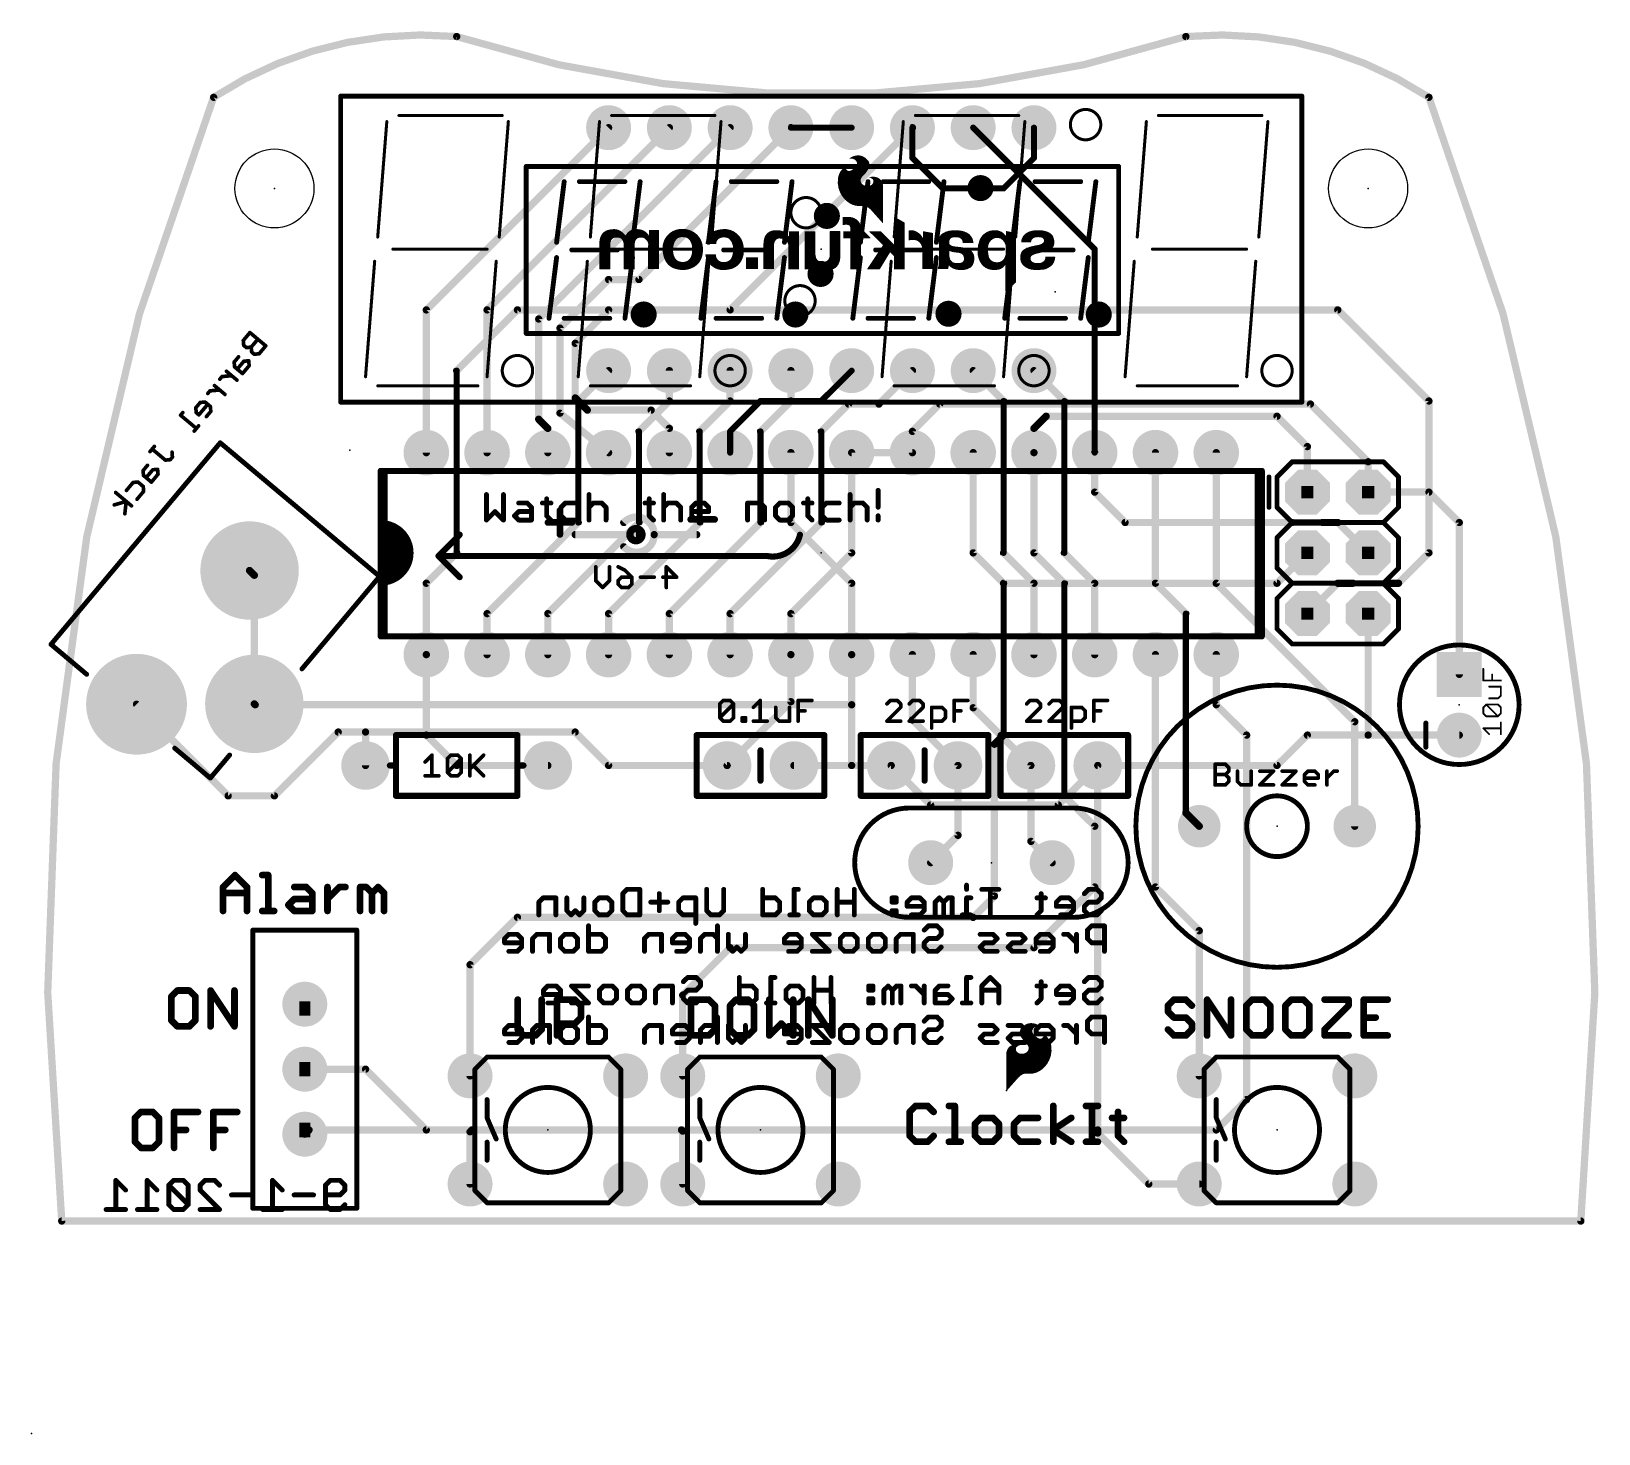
# Model space of a CAD drawing. Extents: x -33 to 32.5, y -8.9 to 49.7.
import ezdxf

# ---------------------------------------------------------------- set-up
doc = ezdxf.new("R2010")
doc.units = 0
for name, color, linetype in [('1', 12, 'CONTINUOUS'), ('16', 132, 'CONTINUOUS'), ('17', 110, 'CONTINUOUS'), ('20', 53, 'CONTINUOUS'), ('21', 41, 'CONTINUOUS'), ('22', 40, 'CONTINUOUS'), ('23', 53, 'CONTINUOUS'), ('24', 53, 'CONTINUOUS'), ('51', 53, 'CONTINUOUS')]:
    doc.layers.add(name, color=color, linetype=linetype)

# ---------------------------------------------------------------- blocks, each defined once
blk = doc.blocks.new('ROUNDP')
at = {"const_width": 0.5}
blk.add_lwpolyline([(0, -0.25, 1), (0, 0.25, 1), (0, -0.25)], format="xyb", dxfattribs=at)
blk = doc.blocks.new('SQUAREP')
blk.add_solid([(-0.5, -0.5), (0.5, -0.5), (-0.5, 0.5), (0.5, 0.5)])
blk = doc.blocks.new('RECT')
blk.add_solid([(-0.5, -0.5), (0.5, -0.5), (-0.5, 0.5), (0.5, 0.5)])
blk = doc.blocks.new('OCTAGONP')
at = {"const_width": 0.5}
blk.add_lwpolyline([(-0.25, -0.1036), (-0.25, 0.1036), (-0.1036, 0.25), (0.1036, 0.25), (0.25, 0.1036), (0.25, -0.1036), (0.1036, -0.25), (-0.1036, -0.25), (-0.25, -0.1036), (-0.25, 0.1036)], dxfattribs=at)

msp = doc.modelspace()

# ---------------------------------------------------------------- linework, layer by layer
at = {"layer": '1'}
for points, const_width in [([(-16.51, 38.1), (-8.89, 45.72)], 0.3048), ([(-13.97, 38.1), (-6.35, 45.72)], 0.3048), ([(-11.811, 37.719), (-3.81, 45.72)], 0.3048), ([(-7.62, 39.37), (-1.27, 45.72)], 0.3048), ([(-3.81, 38.1), (3.81, 45.72)], 0.3048), ([(-1.27, 45.72), (1.27, 45.72)], 0.254), ([(11.43, 40.64), (6.35, 45.72)], 0.254), ([(11.43, 32.131), (11.43, 40.64)], 0.254), ([(-10.922, 37.338), (-8.89, 39.37)], 0.3048), ([(-8.89, 39.37), (-7.62, 39.37)], 0.3048), ([(-16.51, 32.131), (-16.51, 38.1)], 0.3048), ([(-13.97, 32.131), (-13.97, 38.1)], 0.3048), ([(-10.287, 36.703), (-8.89, 38.1)], 0.3048), ([(-8.89, 38.1), (-3.81, 38.1)], 0.3048), ([(-11.811, 33.528), (-11.811, 37.719)], 0.3048), ([(-10.922, 33.782), (-10.922, 37.338)], 0.3048), ([(-10.287, 34.417), (-10.287, 36.703)], 0.3048), ([(0, 34.29), (1.27, 35.56)], 0.254), ([(7.62, 34.29), (6.35, 35.56)], 0.3048), ([(10.16, 34.29), (8.89, 35.56)], 0.3048), ([(-10.287, 34.417), (-9.779, 33.909)], 0.3048), ([(-3.81, 33.02), (-2.54, 34.29)], 0.254), ([(-2.54, 34.29), (0, 34.29)], 0.254), ([(7.62, 27.94), (7.62, 34.29)], 0.254), ([(10.16, 27.94), (10.16, 34.29)], 0.254), ([(-11.43, 33.147), (-11.811, 33.528)], 0.3048), ([(-8.89, 32.131), (-10.922, 33.782)], 0.3048), ([(-9.779, 33.909), (-7.112, 33.909)], 0.3048), ([(-7.112, 33.909), (-6.35, 33.147)], 0.3048), ([(-11.43, 32.131), (-11.43, 33.147)], 0.3048), ([(-6.35, 33.147), (-6.35, 32.131)], 0.3048), ([(-3.81, 32.131), (-3.81, 33.02)], 0.254), ([(-1.27, 29.21), (-1.27, 32.131)], 0.3048), ([(1.27, 32.131), (3.81, 32.131)], 0.3048), ([(6.35, 27.94), (6.35, 32.131)], 0.3048), ([(8.89, 27.94), (8.89, 32.131)], 0.3048), ([(13.97, 26.67), (13.97, 32.131)], 0.3048), ([(16.51, 26.67), (16.51, 32.131)], 0.3048), ([(22.86, 30.48), (25.4, 30.48)], 0.3048), ([(25.4, 30.48), (26.67, 29.21)], 0.3048), ([(1.27, 26.67), (-1.27, 29.21)], 0.3048), ([(26.67, 29.21), (26.67, 22.86)], 0.3048), ([(7.62, 26.67), (6.35, 27.94)], 0.3048), ([(8.89, 26.67), (7.62, 27.94)], 0.3048), ([(10.16, 26.67), (8.89, 27.94)], 0.3048), ([(11.43, 26.67), (10.16, 27.94)], 0.3048), ([(1.27, 23.6855), (1.27, 26.67)], 0.3048), ([(7.62, 20.32), (7.62, 26.67)], 0.254), ([(8.89, 23.6855), (8.89, 26.67)], 0.3048), ([(10.16, 17.78), (10.16, 26.67)], 0.254), ([(11.43, 23.6855), (11.43, 26.67)], 0.3048), ([(15.24, 25.4), (13.97, 26.67)], 0.3048), ([(22.3, 20.88), (16.51, 26.67)], 0.3048), ([(15.24, 17.07), (15.24, 25.4)], 0.254), ([(-16.51, 20.32), (-16.51, 23.6855)], 0.3048), ([(-1.27, 21.717), (-1.27, 23.6855)], 0.3048), ([(3.81, 20.955), (3.81, 23.6855)], 0.3048), ([(13.97, 13.97), (13.97, 23.6855)], 0.3048), ([(16.51, 21.59), (16.51, 23.6855)], 0.3048), ([(-3.937, 19.05), (-1.27, 21.717)], 0.3048), ([(17.78, 20.32), (16.51, 21.59)], 0.3048), ([(5.715, 19.05), (3.81, 20.955)], 0.3048), ([(22.3, 16.51), (22.3, 20.88)], 0.3048), ([(-15.24, 19.05), (-16.51, 20.32)], 0.3048), ([(7.239, 19.939), (7.62, 20.32)], 0.3048), ([(17.78, 5.08), (17.78, 20.32)], 0.3048), ([(7.239, 13.589), (7.239, 19.939)], 0.3048), ([(-15.24, 19.05), (-11.43, 19.05)], 0.3048), ([(5.715, 16.129), (5.715, 19.05)], 0.3048), ([(8.763, 15.875), (8.763, 19.05)], 0.3048), ([(11.43, 16.51), (10.16, 17.78)], 0.3048), ([(15.8, 16.51), (15.24, 17.07)], 0.3048), ([(11.43, 13.97), (11.43, 16.51)], 0.3048), ([(4.572, 14.986), (5.715, 16.129)], 0.3048), ([(9.652, 14.986), (8.763, 15.875)], 0.3048), ([(8.89, 11.43), (11.43, 13.97)], 0.3048), ([(15.7988, 12.1412), (13.97, 13.97)], 0.3048), ([(6.35, 12.7), (7.239, 13.589)], 0.3048), ([(-12.7, 12.7), (-14.6812, 10.7188)], 0.3048), ([(-12.7, 12.7), (6.35, 12.7)], 0.3048), ([(15.7988, 6.0706), (15.7988, 12.1412)], 0.3048), ([(-5.7912, 9.4488), (-3.81, 11.43)], 0.3048), ([(-3.81, 11.43), (8.89, 11.43)], 0.3048), ([(-14.6812, 10.7188), (-14.6812, 6.0706)], 0.3048), ([(-5.7912, 6.0706), (-5.7912, 9.4488)], 0.3048), ([(-19.05, 6.35), (-21.59, 6.35)], 0.3048), ([(-16.51, 3.81), (-19.05, 6.35)], 0.3048), ([(16.51, 3.81), (17.78, 5.08)], 0.3048), ([(-16.51, 3.81), (16.51, 3.81)], 0.3048)]:
    msp.add_lwpolyline(points, dxfattribs=dict(at, const_width=const_width))
for points, const_width in [([(-8.8361, 45.6661, 1), (-8.9439, 45.7739)], 0.1524), ([(-6.2961, 45.6661, 1), (-6.4039, 45.7739)], 0.1524), ([(-3.7561, 45.6661, 1), (-3.8639, 45.7739)], 0.1524), ([(-1.2161, 45.6661, 1), (-1.3239, 45.7739)], 0.1524), ([(3.8639, 45.6661, 1), (3.7561, 45.7739)], 0.1524), ([(-1.27, 45.7835, 1), (-1.27, 45.6565)], 0.127), ([(1.27, 45.6565, 1), (1.27, 45.7835)], 0.127), ([(6.3949, 45.7649, 1), (6.3051, 45.6751)], 0.127), ([(11.4935, 40.64, 1), (11.3665, 40.64)], 0.127), ([(11.3851, 40.5951, 1), (11.4749, 40.6849)], 0.127), ([(-8.89, 39.4462, 1), (-8.89, 39.2938)], 0.1524), ([(-8.8361, 39.3161, 1), (-8.9439, 39.4239)], 0.1524), ([(-7.6739, 39.4239, 1), (-7.5661, 39.3161)], 0.1524), ([(-7.62, 39.2938, 1), (-7.62, 39.4462)], 0.1524), ([(-16.4338, 38.1, 1), (-16.5862, 38.1)], 0.1524), ([(-16.5639, 38.1539, 1), (-16.4561, 38.0461)], 0.1524), ([(-13.8938, 38.1, 1), (-14.0462, 38.1)], 0.1524), ([(-14.0239, 38.1539, 1), (-13.9161, 38.0461)], 0.1524), ([(-8.89, 38.1762, 1), (-8.89, 38.0238)], 0.1524), ([(-8.8361, 38.0461, 1), (-8.9439, 38.1539)], 0.1524), ([(-3.8639, 38.1539, 1), (-3.7561, 38.0461)], 0.1524), ([(-3.81, 38.0238, 1), (-3.81, 38.1762)], 0.1524), ([(-11.7348, 37.719, 1), (-11.8872, 37.719)], 0.1524), ([(-11.8649, 37.7729, 1), (-11.7571, 37.6651)], 0.1524), ([(-10.8458, 37.338, 1), (-10.9982, 37.338)], 0.1524), ([(-10.9759, 37.3919, 1), (-10.8681, 37.2841)], 0.1524), ([(-10.2108, 36.703, 1), (-10.3632, 36.703)], 0.1524), ([(-10.3409, 36.7569, 1), (-10.2331, 36.6491)], 0.1524), ([(1.3149, 35.5151, 1), (1.2251, 35.6049)], 0.127), ([(6.4039, 35.6139, 1), (6.2961, 35.5061)], 0.1524), ([(8.9439, 35.6139, 1), (8.8361, 35.5061)], 0.1524), ([(-10.2331, 34.4709, 1), (-10.3409, 34.3631)], 0.1524), ([(-10.3632, 34.417, 1), (-10.2108, 34.417)], 0.1524), ([(-2.54, 34.3535, 1), (-2.54, 34.2265)], 0.127), ([(-2.4951, 34.2451, 1), (-2.5849, 34.3349)], 0.127), ([(-0.0449, 34.3349, 1), (0.0449, 34.2451)], 0.127), ([(0, 34.2265, 1), (0, 34.3535)], 0.127), ([(7.5661, 34.2361, 1), (7.6739, 34.3439)], 0.1524), ([(7.6835, 34.29, 1), (7.5565, 34.29)], 0.127), ([(10.1061, 34.2361, 1), (10.2139, 34.3439)], 0.1524), ([(10.2235, 34.29, 1), (10.0965, 34.29)], 0.127), ([(-11.7571, 33.5819, 1), (-11.8649, 33.4741)], 0.1524), ([(-11.8872, 33.528, 1), (-11.7348, 33.528)], 0.1524), ([(-10.8739, 33.8411, 1), (-10.9701, 33.7229)], 0.1524), ([(-10.9982, 33.782, 1), (-10.8458, 33.782)], 0.1524), ([(-9.779, 33.9852, 1), (-9.779, 33.8328)], 0.1524), ([(-9.8329, 33.8551, 1), (-9.7251, 33.9629)], 0.1524), ([(-7.0581, 33.9629, 1), (-7.1659, 33.8551)], 0.1524), ([(-7.112, 33.8328, 1), (-7.112, 33.9852)], 0.1524), ([(-11.3538, 33.147, 1), (-11.5062, 33.147)], 0.1524), ([(-11.4839, 33.0931, 1), (-11.3761, 33.2009)], 0.1524), ([(-6.2738, 33.147, 1), (-6.4262, 33.147)], 0.1524), ([(-6.4039, 33.0931, 1), (-6.2961, 33.2009)], 0.1524), ([(-3.7465, 33.02, 1), (-3.8735, 33.02)], 0.127), ([(-3.8549, 33.0649, 1), (-3.7651, 32.9751)], 0.127), ([(-16.5862, 32.131, 1), (-16.4338, 32.131)], 0.1524), ([(-14.0462, 32.131, 1), (-13.8938, 32.131)], 0.1524), ([(-11.5062, 32.131, 1), (-11.3538, 32.131)], 0.1524), ([(-8.9381, 32.0719, 1), (-8.8419, 32.1901)], 0.1524), ([(-6.4262, 32.131, 1), (-6.2738, 32.131)], 0.1524), ([(-3.8735, 32.131, 1), (-3.7465, 32.131)], 0.127), ([(-1.1938, 32.131, 1), (-1.3462, 32.131)], 0.1524), ([(1.27, 32.2072, 1), (1.27, 32.0548)], 0.1524), ([(3.81, 32.0548, 1), (3.81, 32.2072)], 0.1524), ([(6.4262, 32.131, 1), (6.2738, 32.131)], 0.1524), ([(8.9662, 32.131, 1), (8.8138, 32.131)], 0.1524), ([(11.3665, 32.131, 1), (11.4935, 32.131)], 0.127), ([(14.0462, 32.131, 1), (13.8938, 32.131)], 0.1524), ([(16.5862, 32.131, 1), (16.4338, 32.131)], 0.1524), ([(22.86, 30.5562, 1), (22.86, 30.4038)], 0.1524), ([(25.4539, 30.5339, 1), (25.3461, 30.4261)], 0.1524), ([(25.4, 30.4038, 1), (25.4, 30.5562)], 0.1524), ([(-1.2161, 29.2639, 1), (-1.3239, 29.1561)], 0.1524), ([(-1.3462, 29.21, 1), (-1.1938, 29.21)], 0.1524), ([(26.7462, 29.21, 1), (26.5938, 29.21)], 0.1524), ([(26.6161, 29.1561, 1), (26.7239, 29.2639)], 0.1524), ([(6.4039, 27.9939, 1), (6.2961, 27.8861)], 0.1524), ([(6.2738, 27.94, 1), (6.4262, 27.94)], 0.1524), ([(7.6739, 27.9939, 1), (7.5661, 27.8861)], 0.1524), ([(7.5565, 27.94, 1), (7.6835, 27.94)], 0.127), ([(8.9439, 27.9939, 1), (8.8361, 27.8861)], 0.1524), ([(8.8138, 27.94, 1), (8.9662, 27.94)], 0.1524), ([(10.2139, 27.9939, 1), (10.1061, 27.8861)], 0.1524), ([(10.0965, 27.94, 1), (10.2235, 27.94)], 0.127), ([(1.3462, 26.67, 1), (1.1938, 26.67)], 0.1524), ([(1.2161, 26.6161, 1), (1.3239, 26.7239)], 0.1524), ([(7.5661, 26.6161, 1), (7.6739, 26.7239)], 0.1524), ([(7.6835, 26.67, 1), (7.5565, 26.67)], 0.127), ([(8.9662, 26.67, 1), (8.8138, 26.67)], 0.1524), ([(8.8361, 26.6161, 1), (8.9439, 26.7239)], 0.1524), ([(10.1061, 26.6161, 1), (10.2139, 26.7239)], 0.1524), ([(10.2235, 26.67, 1), (10.0965, 26.67)], 0.127), ([(11.5062, 26.67, 1), (11.3538, 26.67)], 0.1524), ([(11.3761, 26.6161, 1), (11.4839, 26.7239)], 0.1524), ([(14.0239, 26.7239, 1), (13.9161, 26.6161)], 0.1524), ([(13.8938, 26.67, 1), (14.0462, 26.67)], 0.1524), ([(16.5639, 26.7239, 1), (16.4561, 26.6161)], 0.1524), ([(16.4338, 26.67, 1), (16.5862, 26.67)], 0.1524), ([(15.1861, 25.3461, 1), (15.2939, 25.4539)], 0.1524), ([(15.3035, 25.4, 1), (15.1765, 25.4)], 0.127), ([(-16.4338, 23.6855, 1), (-16.5862, 23.6855)], 0.1524), ([(-1.1938, 23.6855, 1), (-1.3462, 23.6855)], 0.1524), ([(1.1938, 23.6855, 1), (1.3462, 23.6855)], 0.1524), ([(3.8862, 23.6855, 1), (3.7338, 23.6855)], 0.1524), ([(8.8138, 23.6855, 1), (8.9662, 23.6855)], 0.1524), ([(11.3538, 23.6855, 1), (11.5062, 23.6855)], 0.1524), ([(14.0462, 23.6855, 1), (13.8938, 23.6855)], 0.1524), ([(16.5862, 23.6855, 1), (16.4338, 23.6855)], 0.1524), ([(26.5938, 22.86, 1), (26.7462, 22.86)], 0.1524), ([(-1.3462, 21.717, 1), (-1.1938, 21.717)], 0.1524), ([(-1.2161, 21.6631, 1), (-1.3239, 21.7709)], 0.1524), ([(16.5639, 21.6439, 1), (16.4561, 21.5361)], 0.1524), ([(16.4338, 21.59, 1), (16.5862, 21.59)], 0.1524), ([(3.8639, 21.0089, 1), (3.7561, 20.9011)], 0.1524), ([(3.7338, 20.955, 1), (3.8862, 20.955)], 0.1524), ([(22.3762, 20.88, 1), (22.2238, 20.88)], 0.1524), ([(22.2461, 20.8261, 1), (22.3539, 20.9339)], 0.1524), ([(-16.4561, 20.3739, 1), (-16.5639, 20.2661)], 0.1524), ([(-16.5862, 20.32, 1), (-16.4338, 20.32)], 0.1524), ([(7.6739, 20.2661, 1), (7.5661, 20.3739)], 0.1524), ([(7.5565, 20.32, 1), (7.6835, 20.32)], 0.127), ([(17.8562, 20.32, 1), (17.7038, 20.32)], 0.1524), ([(17.7261, 20.2661, 1), (17.8339, 20.3739)], 0.1524), ([(7.3152, 19.939, 1), (7.1628, 19.939)], 0.1524), ([(7.1851, 19.9929, 1), (7.2929, 19.8851)], 0.1524), ([(-15.24, 19.1262, 1), (-15.24, 18.9738)], 0.1524), ([(-15.2939, 18.9961, 1), (-15.1861, 19.1039)], 0.1524), ([(-11.43, 18.9738, 1), (-11.43, 19.1262)], 0.1524), ([(-3.9909, 19.1039, 1), (-3.8831, 18.9961)], 0.1524), ([(5.7912, 19.05, 1), (5.6388, 19.05)], 0.1524), ([(5.6611, 18.9961, 1), (5.7689, 19.1039)], 0.1524), ([(8.8392, 19.05, 1), (8.6868, 19.05)], 0.1524), ([(10.2139, 17.8339, 1), (10.1061, 17.7261)], 0.1524), ([(10.0965, 17.78, 1), (10.2235, 17.78)], 0.127), ([(15.2939, 17.1239, 1), (15.1861, 17.0161)], 0.1524), ([(15.1765, 17.07, 1), (15.3035, 17.07)], 0.127), ([(11.5062, 16.51, 1), (11.3538, 16.51)], 0.1524), ([(11.3761, 16.4561, 1), (11.4839, 16.5639)], 0.1524), ([(15.7461, 16.4561, 1), (15.8539, 16.5639)], 0.1524), ([(22.2238, 16.51, 1), (22.3762, 16.51)], 0.1524), ([(5.6388, 16.129, 1), (5.7912, 16.129)], 0.1524), ([(5.7689, 16.0751, 1), (5.6611, 16.1829)], 0.1524), ([(8.8169, 15.9289, 1), (8.7091, 15.8211)], 0.1524), ([(8.6868, 15.875, 1), (8.8392, 15.875)], 0.1524), ([(4.5181, 15.0399, 1), (4.6259, 14.9321)], 0.1524), ([(9.5981, 14.9321, 1), (9.7059, 15.0399)], 0.1524), ([(11.3538, 13.97, 1), (11.5062, 13.97)], 0.1524), ([(11.4839, 13.9161, 1), (11.3761, 14.0239)], 0.1524), ([(14.0239, 14.0239, 1), (13.9161, 13.9161)], 0.1524), ([(13.8938, 13.97, 1), (14.0462, 13.97)], 0.1524), ([(7.1628, 13.589, 1), (7.3152, 13.589)], 0.1524), ([(7.2929, 13.5351, 1), (7.1851, 13.6429)], 0.1524), ([(-12.7, 12.7762, 1), (-12.7, 12.6238)], 0.1524), ([(-12.6461, 12.6461, 1), (-12.7539, 12.7539)], 0.1524), ([(6.2961, 12.7539, 1), (6.4039, 12.6461)], 0.1524), ([(6.35, 12.6238, 1), (6.35, 12.7762)], 0.1524), ([(15.875, 12.1412, 1), (15.7226, 12.1412)], 0.1524), ([(15.7449, 12.0873, 1), (15.8527, 12.1951)], 0.1524), ([(-3.81, 11.5062, 1), (-3.81, 11.3538)], 0.1524), ([(-3.7561, 11.3761, 1), (-3.8639, 11.4839)], 0.1524), ([(8.8361, 11.4839, 1), (8.9439, 11.3761)], 0.1524), ([(8.89, 11.3538, 1), (8.89, 11.5062)], 0.1524), ([(-14.605, 10.7188, 1), (-14.7574, 10.7188)], 0.1524), ([(-14.7351, 10.7727, 1), (-14.6273, 10.6649)], 0.1524), ([(-5.715, 9.4488, 1), (-5.8674, 9.4488)], 0.1524), ([(-5.8451, 9.5027, 1), (-5.7373, 9.3949)], 0.1524), ([(-21.59, 6.4262, 1), (-21.59, 6.2738)], 0.1524), ([(-18.9961, 6.4039, 1), (-19.1039, 6.2961)], 0.1524), ([(-19.05, 6.2738, 1), (-19.05, 6.4262)], 0.1524), ([(-14.7574, 6.0706, 1), (-14.605, 6.0706)], 0.1524), ([(-5.8674, 6.0706, 1), (-5.715, 6.0706)], 0.1524), ([(15.7226, 6.0706, 1), (15.875, 6.0706)], 0.1524), ([(17.7038, 5.08, 1), (17.8562, 5.08)], 0.1524), ([(17.8339, 5.0261, 1), (17.7261, 5.1339)], 0.1524), ([(-16.51, 3.8862, 1), (-16.51, 3.7338)], 0.1524), ([(-16.5639, 3.7561, 1), (-16.4561, 3.8639)], 0.1524), ([(16.4561, 3.8639, 1), (16.5639, 3.7561)], 0.1524), ([(16.51, 3.7338, 1), (16.51, 3.8862)], 0.1524)]:
    msp.add_lwpolyline(points, format="xyb", dxfattribs=dict(at, const_width=const_width))
at = {"layer": '16'}
for points, const_width in [([(3.81, 45.72), (3.81, 44.45)], 0.254), ([(8.89, 44.45), (8.89, 45.72)], 0.254), ([(3.81, 44.45), (5.08, 43.18)], 0.254), ([(7.62, 43.18), (8.89, 44.45)], 0.254), ([(5.08, 43.18), (7.62, 43.18)], 0.254), ([(-15.24, 35.56), (-12.7, 38.1)], 0.3048), ([(-12.7, 38.1), (21.59, 38.1)], 0.3048), ([(21.59, 38.1), (25.4, 34.29)], 0.3048), ([(-15.24, 27.94), (-15.24, 35.56)], 0.254), ([(-10.16, 34.29), (-8.89, 35.56)], 0.3048), ([(-6.35, 34.29), (-6.35, 35.56)], 0.3048), ([(-3.81, 34.29), (-3.81, 35.56)], 0.3048), ([(-1.27, 34.29), (-1.27, 35.56)], 0.3048), ([(2.413, 34.163), (3.81, 35.56)], 0.3048), ([(-10.16, 29.21), (-10.16, 34.29)], 0.254), ([(-7.62, 33.02), (-6.35, 34.29)], 0.3048), ([(-5.08, 33.02), (-3.81, 34.29)], 0.3048), ([(-2.54, 33.02), (-1.27, 34.29)], 0.3048), ([(0, 33.02), (1.143, 34.163)], 0.3048), ([(1.143, 34.163), (2.413, 34.163)], 0.3048), ([(3.81, 33.02), (4.953, 34.163)], 0.3048), ([(4.953, 34.163), (20.447, 34.163)], 0.3048), ([(20.447, 34.163), (22.86, 31.75)], 0.3048), ([(25.4, 34.29), (25.4, 27.94)], 0.3048), ([(8.89, 33.147), (9.398, 33.655)], 0.3048), ([(9.398, 33.655), (19.05, 33.655)], 0.3048), ([(19.05, 33.655), (20.32, 32.385)], 0.3048), ([(-7.62, 29.21), (-7.62, 33.02)], 0.254), ([(-5.08, 29.21), (-5.08, 33.02)], 0.254), ([(-2.54, 29.21), (-2.54, 33.02)], 0.254), ([(0, 29.21), (0, 33.02)], 0.254), ([(3.81, 32.131), (3.81, 33.02)], 0.3048), ([(8.89, 32.131), (8.89, 33.147)], 0.3048), ([(1.27, 27.94), (1.27, 32.131)], 0.3048), ([(6.35, 32.131), (6.35, 27.94)], 0.3048), ([(11.43, 32.131), (11.43, 30.48)], 0.3048), ([(20.32, 32.385), (20.32, 30.48)], 0.3048), ([(22.86, 31.75), (22.86, 30.48)], 0.3048), ([(11.43, 30.48), (12.7, 29.21)], 0.3048), ([(-13.97, 25.4), (-10.16, 29.21)], 0.3048), ([(-11.43, 25.4), (-7.62, 29.21)], 0.3048), ([(-8.89, 25.4), (-5.08, 29.21)], 0.3048), ([(-6.35, 25.4), (-2.54, 29.21)], 0.3048), ([(-3.81, 25.4), (0, 29.21)], 0.3048), ([(12.7, 29.21), (19.685, 29.21)], 0.3048), ([(19.685, 29.21), (20.955, 29.21)], 0.254), ([(20.955, 29.21), (21.59, 29.21)], 0.3048), ([(21.59, 29.21), (22.86, 27.94)], 0.3048), ([(-16.51, 26.67), (-15.24, 27.94)], 0.3048), ([(-1.27, 25.4), (1.27, 27.94)], 0.3048), ([(6.35, 27.94), (7.62, 26.67)], 0.3048), ([(19.05, 26.67), (20.32, 27.94)], 0.3048), ([(25.4, 27.94), (24.13, 26.67)], 0.3048), ([(-23.8983, 27.2023), (-23.6993, 27.0032)], 0.3048), ([(-23.6993, 27.0032), (-23.6993, 21.627)], 0.3048), ([(-16.51, 23.6855), (-16.51, 26.67)], 0.3048), ([(7.62, 26.67), (19.05, 26.67)], 0.3048), ([(21.59, 26.67), (20.32, 25.4)], 0.3048), ([(22.225, 26.67), (21.59, 26.67)], 0.3048), ([(23.622, 26.67), (22.225, 26.67)], 0.254), ([(24.13, 26.67), (23.622, 26.67)], 0.3048), ([(-13.97, 23.6855), (-13.97, 25.4)], 0.3048), ([(-11.43, 23.6855), (-11.43, 25.4)], 0.3048), ([(-8.89, 23.6855), (-8.89, 25.4)], 0.3048), ([(-6.35, 23.6855), (-6.35, 25.4)], 0.3048), ([(-3.81, 23.6855), (-3.81, 25.4)], 0.3048), ([(-1.27, 23.6855), (-1.27, 25.4)], 0.3048), ([(22.86, 20.32), (22.86, 25.4)], 0.3048), ([(1.27, 21.59), (1.27, 23.6855)], 0.3048), ([(6.35, 21.463), (6.35, 23.6855)], 0.3048), ([(-24.793, 17.78), (-28.6235, 21.6106)], 0.3048), ([(-23.6993, 21.627), (-23.6623, 21.59)], 0.3048), ([(-23.6623, 21.59), (1.27, 21.59)], 0.3048), ([(1.27, 21.59), (1.27, 19.05)], 0.3048), ([(8.763, 19.05), (6.35, 21.463)], 0.3048), ([(-20.193, 20.447), (-22.86, 17.78)], 0.3048), ([(-19.05, 20.447), (-20.193, 20.447)], 0.3048), ([(-19.05, 20.447), (-10.287, 20.447)], 0.3048), ([(-19.05, 19.05), (-19.05, 20.447)], 0.3048), ([(-10.287, 20.447), (-8.89, 19.05)], 0.3048), ([(19.05, 19.05), (20.32, 20.32)], 0.3048), ([(20.32, 20.32), (22.86, 20.32)], 0.3048), ([(22.86, 20.32), (26.67, 20.32)], 0.3048), ([(-8.89, 19.05), (-3.937, 19.05)], 0.3048), ([(1.27, 19.05), (-1.143, 19.05)], 0.3048), ([(1.27, 19.05), (2.921, 19.05)], 0.3048), ([(2.921, 19.05), (4.572, 17.399)], 0.3048), ([(9.906, 17.399), (11.557, 19.05)], 0.3048), ([(11.557, 19.05), (19.05, 19.05)], 0.3048), ([(11.557, 19.05), (11.557, 3.81)], 0.3048), ([(-22.86, 17.78), (-24.793, 17.78)], 0.3048), ([(4.572, 17.399), (9.906, 17.399)], 0.3048), ([(-21.4122, 3.81), (-21.59, 3.6322)], 0.3048), ([(-14.605, 3.81), (-21.4122, 3.81)], 0.3048), ([(-14.605, 3.81), (-14.6812, 3.7338)], 0.3048), ([(-5.842, 3.81), (-14.605, 3.81)], 0.3048), ([(-5.842, 3.81), (-5.7912, 3.7592)], 0.3048), ([(11.557, 3.81), (-5.842, 3.81)], 0.3048), ([(11.557, 3.81), (11.557, 3.683)], 0.3048), ([(-14.6812, 3.7338), (-14.6812, 1.5494)], 0.3048), ([(-5.7912, 3.7592), (-5.7912, 1.5494)], 0.3048), ([(11.557, 3.683), (13.6906, 1.5494)], 0.3048), ([(-29.0817, 1.2961), (-29.4884, 1.7028)], 0.2032), ([(-29.4884, 1.7028), (-29.4884, 0.4826)], 0.2032), ([(-27.772, 1.2961), (-28.1787, 1.7028)], 0.2032), ([(-28.1787, 1.7028), (-28.1787, 0.4826)], 0.2032), ([(-27.0723, 1.7028), (-27.2757, 1.4995)], 0.2032), ([(-27.2757, 1.4995), (-27.2757, 0.686)], 0.2032), ([(-26.4622, 0.686), (-27.2757, 1.4995)], 0.2032), ([(-26.6656, 1.7028), (-27.0723, 1.7028)], 0.2032), ([(-26.4622, 1.4995), (-26.6656, 1.7028)], 0.2032), ([(-26.4622, 0.686), (-26.4622, 1.4995)], 0.2032), ([(-25.966, 1.4995), (-25.7626, 1.7028)], 0.2032), ([(-25.966, 1.2961), (-25.966, 1.4995)], 0.2032), ([(-25.1525, 0.4826), (-25.966, 1.2961)], 0.2032), ([(-25.7626, 1.7028), (-25.3559, 1.7028)], 0.2032), ([(-25.3559, 1.7028), (-25.1525, 1.4995)], 0.2032), ([(-22.533, 1.2961), (-22.9398, 1.7028)], 0.2032), ([(-22.9398, 1.7028), (-22.9398, 0.4826)], 0.2032), ([(-20.7271, 1.4995), (-20.5237, 1.7028)], 0.2032), ([(-20.7271, 0.686), (-20.7271, 1.4995)], 0.2032), ([(-20.5237, 1.7028), (-20.117, 1.7028)], 0.2032), ([(-20.117, 1.7028), (-19.9136, 1.4995)], 0.2032), ([(-19.9136, 1.2961), (-20.117, 1.0927)], 0.2032), ([(-19.9136, 1.4995), (-19.9136, 1.2961)], 0.2032), ([(13.6906, 1.5494), (15.7988, 1.5494)], 0.3048), ([(-27.2757, 0.686), (-27.0723, 0.4826)], 0.2032), ([(-26.6656, 0.4826), (-26.4622, 0.686)], 0.2032), ([(-23.8428, 1.0927), (-24.6563, 1.0927)], 0.2032), ([(-21.2233, 1.0927), (-22.0368, 1.0927)], 0.2032), ([(-20.117, 1.0927), (-20.7271, 1.0927)], 0.2032), ([(-20.5237, 0.4826), (-20.7271, 0.686)], 0.2032), ([(-19.9136, 0.686), (-20.117, 0.4826)], 0.2032), ([(-29.0817, 0.4826), (-29.8952, 0.4826)], 0.2032), ([(-27.772, 0.4826), (-28.5854, 0.4826)], 0.2032), ([(-27.0723, 0.4826), (-26.6656, 0.4826)], 0.2032), ([(-25.966, 0.4826), (-25.1525, 0.4826)], 0.2032), ([(-22.533, 0.4826), (-23.3465, 0.4826)], 0.2032), ([(-20.117, 0.4826), (-20.5237, 0.4826)], 0.2032)]:
    msp.add_lwpolyline(points, dxfattribs=dict(at, const_width=const_width))
for points, const_width in [([(3.8735, 45.72, 1), (3.7465, 45.72)], 0.127), ([(8.9535, 45.72, 1), (8.8265, 45.72)], 0.127), ([(3.8549, 44.4949, 1), (3.7651, 44.4051)], 0.127), ([(8.9349, 44.4051, 1), (8.8451, 44.4949)], 0.127), ([(3.7465, 44.45, 1), (3.8735, 44.45)], 0.127), ([(8.8265, 44.45, 1), (8.9535, 44.45)], 0.127), ([(5.08, 43.2435, 1), (5.08, 43.1165)], 0.127), ([(5.0351, 43.1351, 1), (5.1249, 43.2249)], 0.127), ([(7.5751, 43.2249, 1), (7.6649, 43.1351)], 0.127), ([(7.62, 43.1165, 1), (7.62, 43.2435)], 0.127), ([(-12.7, 38.1762, 1), (-12.7, 38.0238)], 0.1524), ([(-12.6461, 38.0461, 1), (-12.7539, 38.1539)], 0.1524), ([(21.6439, 38.1539, 1), (21.5361, 38.0461)], 0.1524), ([(21.59, 38.0238, 1), (21.59, 38.1762)], 0.1524), ([(-15.2939, 35.6139, 1), (-15.1861, 35.5061)], 0.1524), ([(-15.1765, 35.56, 1), (-15.3035, 35.56)], 0.127), ([(-8.8361, 35.5061, 1), (-8.9439, 35.6139)], 0.1524), ([(-6.2738, 35.56, 1), (-6.4262, 35.56)], 0.1524), ([(-3.7338, 35.56, 1), (-3.8862, 35.56)], 0.1524), ([(-1.1938, 35.56, 1), (-1.3462, 35.56)], 0.1524), ([(3.8639, 35.5061, 1), (3.7561, 35.6139)], 0.1524), ([(-10.2139, 34.3439, 1), (-10.1061, 34.2361)], 0.1524), ([(-10.0965, 34.29, 1), (-10.2235, 34.29)], 0.127), ([(-6.4262, 34.29, 1), (-6.2738, 34.29)], 0.1524), ([(-6.2961, 34.2361, 1), (-6.4039, 34.3439)], 0.1524), ([(-3.8862, 34.29, 1), (-3.7338, 34.29)], 0.1524), ([(-3.7561, 34.2361, 1), (-3.8639, 34.3439)], 0.1524), ([(-1.3462, 34.29, 1), (-1.1938, 34.29)], 0.1524), ([(-1.2161, 34.2361, 1), (-1.3239, 34.3439)], 0.1524), ([(1.143, 34.2392, 1), (1.143, 34.0868)], 0.1524), ([(1.1969, 34.1091, 1), (1.0891, 34.2169)], 0.1524), ([(2.3591, 34.2169, 1), (2.4669, 34.1091)], 0.1524), ([(2.413, 34.0868, 1), (2.413, 34.2392)], 0.1524), ([(4.953, 34.2392, 1), (4.953, 34.0868)], 0.1524), ([(5.0069, 34.1091, 1), (4.8991, 34.2169)], 0.1524), ([(20.5009, 34.2169, 1), (20.3931, 34.1091)], 0.1524), ([(20.447, 34.0868, 1), (20.447, 34.2392)], 0.1524), ([(25.4762, 34.29, 1), (25.3238, 34.29)], 0.1524), ([(25.3461, 34.2361, 1), (25.4539, 34.3439)], 0.1524), ([(9.398, 33.7312, 1), (9.398, 33.5788)], 0.1524), ([(9.4519, 33.6011, 1), (9.3441, 33.7089)], 0.1524), ([(19.1039, 33.7089, 1), (18.9961, 33.6011)], 0.1524), ([(19.05, 33.5788, 1), (19.05, 33.7312)], 0.1524), ([(-7.6739, 33.0739, 1), (-7.5661, 32.9661)], 0.1524), ([(-7.5565, 33.02, 1), (-7.6835, 33.02)], 0.127), ([(-5.1339, 33.0739, 1), (-5.0261, 32.9661)], 0.1524), ([(-5.0165, 33.02, 1), (-5.1435, 33.02)], 0.127), ([(-2.5939, 33.0739, 1), (-2.4861, 32.9661)], 0.1524), ([(-2.4765, 33.02, 1), (-2.6035, 33.02)], 0.127), ([(-0.0539, 33.0739, 1), (0.0539, 32.9661)], 0.1524), ([(0.0635, 33.02, 1), (-0.0635, 33.02)], 0.127), ([(3.8862, 33.02, 1), (3.7338, 33.02)], 0.1524), ([(3.7561, 33.0739, 1), (3.8639, 32.9661)], 0.1524), ([(8.9662, 33.147, 1), (8.8138, 33.147)], 0.1524), ([(8.8361, 33.2009, 1), (8.9439, 33.0931)], 0.1524), ([(1.3462, 32.131, 1), (1.1938, 32.131)], 0.1524), ([(3.7338, 32.131, 1), (3.8862, 32.131)], 0.1524), ([(6.4262, 32.131, 1), (6.2738, 32.131)], 0.1524), ([(8.8138, 32.131, 1), (8.9662, 32.131)], 0.1524), ([(11.5062, 32.131, 1), (11.3538, 32.131)], 0.1524), ([(20.3962, 32.385, 1), (20.2438, 32.385)], 0.1524), ([(20.2661, 32.3311, 1), (20.3739, 32.4389)], 0.1524), ([(22.9362, 31.75, 1), (22.7838, 31.75)], 0.1524), ([(22.8061, 31.6961, 1), (22.9139, 31.8039)], 0.1524), ([(11.4839, 30.5339, 1), (11.3761, 30.4261)], 0.1524), ([(11.3538, 30.48, 1), (11.5062, 30.48)], 0.1524), ([(20.2438, 30.48, 1), (20.3962, 30.48)], 0.1524), ([(22.7838, 30.48, 1), (22.9362, 30.48)], 0.1524), ([(-10.1061, 29.1561, 1), (-10.2139, 29.2639)], 0.1524), ([(-10.2235, 29.21, 1), (-10.0965, 29.21)], 0.127), ([(-7.5661, 29.1561, 1), (-7.6739, 29.2639)], 0.1524), ([(-7.6835, 29.21, 1), (-7.5565, 29.21)], 0.127), ([(-5.0261, 29.1561, 1), (-5.1339, 29.2639)], 0.1524), ([(-5.1435, 29.21, 1), (-5.0165, 29.21)], 0.127), ([(-2.4861, 29.1561, 1), (-2.5939, 29.2639)], 0.1524), ([(-2.6035, 29.21, 1), (-2.4765, 29.21)], 0.127), ([(0.0539, 29.1561, 1), (-0.0539, 29.2639)], 0.1524), ([(-0.0635, 29.21, 1), (0.0635, 29.21)], 0.127), ([(12.7, 29.2862, 1), (12.7, 29.1338)], 0.1524), ([(12.6461, 29.1561, 1), (12.7539, 29.2639)], 0.1524), ([(19.685, 29.2735, 1), (19.685, 29.1465)], 0.127), ([(19.685, 29.1338, 1), (19.685, 29.2862)], 0.1524), ([(20.955, 29.2862, 1), (20.955, 29.1338)], 0.1524), ([(20.955, 29.1465, 1), (20.955, 29.2735)], 0.127), ([(21.6439, 29.2639, 1), (21.5361, 29.1561)], 0.1524), ([(21.59, 29.1338, 1), (21.59, 29.2862)], 0.1524), ([(-15.1861, 27.8861, 1), (-15.2939, 27.9939)], 0.1524), ([(-15.3035, 27.94, 1), (-15.1765, 27.94)], 0.127), ([(1.1938, 27.94, 1), (1.3462, 27.94)], 0.1524), ([(1.3239, 27.8861, 1), (1.2161, 27.9939)], 0.1524), ([(6.4039, 27.9939, 1), (6.2961, 27.8861)], 0.1524), ([(6.2738, 27.94, 1), (6.4262, 27.94)], 0.1524), ([(20.3739, 27.8861, 1), (20.2661, 27.9939)], 0.1524), ([(22.8061, 27.8861, 1), (22.9139, 27.9939)], 0.1524), ([(25.3238, 27.94, 1), (25.4762, 27.94)], 0.1524), ([(25.4539, 27.8861, 1), (25.3461, 27.9939)], 0.1524), ([(-23.8444, 27.2562, 1), (-23.9522, 27.1485)], 0.1524), ([(-23.6231, 27.0032, 1), (-23.7755, 27.0032)], 0.1524), ([(-23.7532, 26.9493, 1), (-23.6454, 27.0571)], 0.1524), ([(-16.4338, 26.67, 1), (-16.5862, 26.67)], 0.1524), ([(-16.5639, 26.7239, 1), (-16.4561, 26.6161)], 0.1524), ([(7.62, 26.7462, 1), (7.62, 26.5938)], 0.1524), ([(7.5661, 26.6161, 1), (7.6739, 26.7239)], 0.1524), ([(18.9961, 26.7239, 1), (19.1039, 26.6161)], 0.1524), ([(19.05, 26.5938, 1), (19.05, 26.7462)], 0.1524), ([(21.59, 26.7462, 1), (21.59, 26.5938)], 0.1524), ([(21.6439, 26.6161, 1), (21.5361, 26.7239)], 0.1524), ([(22.225, 26.7335, 1), (22.225, 26.6065)], 0.127), ([(22.225, 26.5938, 1), (22.225, 26.7462)], 0.1524), ([(23.622, 26.7462, 1), (23.622, 26.5938)], 0.1524), ([(23.622, 26.6065, 1), (23.622, 26.7335)], 0.127), ([(24.0761, 26.7239, 1), (24.1839, 26.6161)], 0.1524), ([(24.13, 26.5938, 1), (24.13, 26.7462)], 0.1524), ([(-13.8938, 25.4, 1), (-14.0462, 25.4)], 0.1524), ([(-11.3538, 25.4, 1), (-11.5062, 25.4)], 0.1524), ([(-8.8138, 25.4, 1), (-8.9662, 25.4)], 0.1524), ([(-6.2738, 25.4, 1), (-6.4262, 25.4)], 0.1524), ([(-3.7338, 25.4, 1), (-3.8862, 25.4)], 0.1524), ([(-1.1938, 25.4, 1), (-1.3462, 25.4)], 0.1524), ([(22.9362, 25.4, 1), (22.7838, 25.4)], 0.1524), ([(-14.0239, 25.4539, 1), (-13.9161, 25.3461)], 0.1524), ([(-11.4839, 25.4539, 1), (-11.3761, 25.3461)], 0.1524), ([(-8.9439, 25.4539, 1), (-8.8361, 25.3461)], 0.1524), ([(-6.4039, 25.4539, 1), (-6.2961, 25.3461)], 0.1524), ([(-3.8639, 25.4539, 1), (-3.7561, 25.3461)], 0.1524), ([(-1.3239, 25.4539, 1), (-1.2161, 25.3461)], 0.1524), ([(20.2661, 25.4539, 1), (20.3739, 25.3461)], 0.1524), ([(-16.5862, 23.6855, 1), (-16.4338, 23.6855)], 0.1524), ([(-14.0462, 23.6855, 1), (-13.8938, 23.6855)], 0.1524), ([(-11.5062, 23.6855, 1), (-11.3538, 23.6855)], 0.1524), ([(-8.9662, 23.6855, 1), (-8.8138, 23.6855)], 0.1524), ([(-6.4262, 23.6855, 1), (-6.2738, 23.6855)], 0.1524), ([(-3.8862, 23.6855, 1), (-3.7338, 23.6855)], 0.1524), ([(-1.3462, 23.6855, 1), (-1.1938, 23.6855)], 0.1524), ([(1.3462, 23.6855, 1), (1.1938, 23.6855)], 0.1524), ([(6.4262, 23.6855, 1), (6.2738, 23.6855)], 0.1524), ([(-28.5696, 21.6645, 1), (-28.6774, 21.5567)], 0.1524), ([(-23.6454, 21.6809, 1), (-23.7532, 21.5732)], 0.1524), ([(-23.7755, 21.627, 1), (-23.6231, 21.627)], 0.1524), ([(-23.6623, 21.6662, 1), (-23.6623, 21.5138)], 0.1524), ([(-23.7162, 21.5361, 1), (-23.6084, 21.6439)], 0.1524), ([(1.3462, 21.59, 1), (1.1938, 21.59)], 0.1524), ([(1.1938, 21.59, 1), (1.3462, 21.59)], 0.1524), ([(1.27, 21.5138, 1), (1.27, 21.6662)], 0.1524), ([(6.4039, 21.5169, 1), (6.2961, 21.4091)], 0.1524), ([(6.2738, 21.463, 1), (6.4262, 21.463)], 0.1524), ([(-20.193, 20.5232, 1), (-20.193, 20.3708)], 0.1524), ([(-20.1391, 20.3931, 1), (-20.2469, 20.5009)], 0.1524), ([(-19.05, 20.5232, 1), (-19.05, 20.3708)], 0.1524), ([(-18.9738, 20.447, 1), (-19.1262, 20.447)], 0.1524), ([(-19.05, 20.3708, 1), (-19.05, 20.5232)], 0.1524), ([(-10.2331, 20.5009, 1), (-10.3409, 20.3931)], 0.1524), ([(-10.287, 20.3708, 1), (-10.287, 20.5232)], 0.1524), ([(20.32, 20.3962, 1), (20.32, 20.2438)], 0.1524), ([(20.3739, 20.2661, 1), (20.2661, 20.3739)], 0.1524), ([(22.86, 20.3962, 1), (22.86, 20.2438)], 0.1524), ([(22.7838, 20.32, 1), (22.9362, 20.32)], 0.1524), ([(22.86, 20.2438, 1), (22.86, 20.3962)], 0.1524), ([(26.67, 20.2438, 1), (26.67, 20.3962)], 0.1524), ([(-19.1262, 19.05, 1), (-18.9738, 19.05)], 0.1524), ([(-8.89, 19.1262, 1), (-8.89, 18.9738)], 0.1524), ([(-8.9439, 18.9961, 1), (-8.8361, 19.1039)], 0.1524), ([(-3.937, 18.9738, 1), (-3.937, 19.1262)], 0.1524), ([(-1.143, 19.1262, 1), (-1.143, 18.9738)], 0.1524), ([(1.27, 19.1262, 1), (1.27, 18.9738)], 0.1524), ([(1.1938, 19.05, 1), (1.3462, 19.05)], 0.1524), ([(1.27, 18.9738, 1), (1.27, 19.1262)], 0.1524), ([(2.9749, 19.1039, 1), (2.8671, 18.9961)], 0.1524), ([(2.921, 18.9738, 1), (2.921, 19.1262)], 0.1524), ([(8.7091, 18.9961, 1), (8.8169, 19.1039)], 0.1524), ([(11.557, 19.1262, 1), (11.557, 18.9738)], 0.1524), ([(11.6332, 19.05, 1), (11.4808, 19.05)], 0.1524), ([(11.6109, 18.9961, 1), (11.5031, 19.1039)], 0.1524), ([(18.9961, 19.1039, 1), (19.1039, 18.9961)], 0.1524), ([(19.05, 18.9738, 1), (19.05, 19.1262)], 0.1524), ([(-24.793, 17.8562, 1), (-24.793, 17.7038)], 0.1524), ([(-24.8469, 17.7261, 1), (-24.7391, 17.8339)], 0.1524), ([(-22.9139, 17.8339, 1), (-22.8061, 17.7261)], 0.1524), ([(-22.86, 17.7038, 1), (-22.86, 17.8562)], 0.1524), ([(4.572, 17.4752, 1), (4.572, 17.3228)], 0.1524), ([(4.5181, 17.3451, 1), (4.6259, 17.4529)], 0.1524), ([(9.8521, 17.4529, 1), (9.9599, 17.3451)], 0.1524), ([(9.906, 17.3228, 1), (9.906, 17.4752)], 0.1524), ([(-21.4122, 3.8862, 1), (-21.4122, 3.7338)], 0.1524), ([(-21.3583, 3.7561, 1), (-21.4661, 3.8639)], 0.1524), ([(-14.605, 3.8862, 1), (-14.605, 3.7338)], 0.1524), ([(-14.5511, 3.7561, 1), (-14.6589, 3.8639)], 0.1524), ([(-14.605, 3.7338, 1), (-14.605, 3.8862)], 0.1524), ([(-5.7881, 3.8639, 1), (-5.8959, 3.7561)], 0.1524), ([(-5.842, 3.8862, 1), (-5.842, 3.7338)], 0.1524), ([(-5.842, 3.7338, 1), (-5.842, 3.8862)], 0.1524), ([(11.6332, 3.81, 1), (11.4808, 3.81)], 0.1524), ([(11.557, 3.7338, 1), (11.557, 3.8862)], 0.1524), ([(-21.6439, 3.6861, 1), (-21.5361, 3.5783)], 0.1524), ([(-14.605, 3.7338, 1), (-14.7574, 3.7338)], 0.1524), ([(-14.7351, 3.7877, 1), (-14.6273, 3.6799)], 0.1524), ([(-5.715, 3.7592, 1), (-5.8674, 3.7592)], 0.1524), ([(-5.8451, 3.7053, 1), (-5.7373, 3.8131)], 0.1524), ([(11.4808, 3.81, 1), (11.6332, 3.81)], 0.1524), ([(11.6109, 3.7369, 1), (11.5031, 3.6291)], 0.1524), ([(11.4808, 3.683, 1), (11.6332, 3.683)], 0.1524), ([(-29.4525, 1.7388, 1), (-29.5243, 1.6669)], 0.1016), ([(-29.4376, 1.7028, 1), (-29.5392, 1.7028)], 0.1016), ([(-29.1176, 1.2602, 1), (-29.0458, 1.332)], 0.1016), ([(-28.1428, 1.7388, 1), (-28.2146, 1.6669)], 0.1016), ([(-28.1279, 1.7028, 1), (-28.2295, 1.7028)], 0.1016), ([(-27.8079, 1.2602, 1), (-27.736, 1.332)], 0.1016), ([(-27.2249, 1.4995, 1), (-27.3265, 1.4995)], 0.1016), ([(-27.2398, 1.5354, 1), (-27.3116, 1.4635)], 0.1016), ([(-27.3116, 1.5354, 1), (-27.2398, 1.4635)], 0.1016), ([(-27.0723, 1.7536, 1), (-27.0723, 1.652)], 0.1016), ([(-27.0364, 1.6669, 1), (-27.1083, 1.7388)], 0.1016), ([(-26.6297, 1.7388, 1), (-26.7015, 1.6669)], 0.1016), ([(-26.6656, 1.652, 1), (-26.6656, 1.7536)], 0.1016), ([(-26.4114, 1.4995, 1), (-26.513, 1.4995)], 0.1016), ([(-26.4981, 1.4635, 1), (-26.4263, 1.5354)], 0.1016), ([(-25.9152, 1.4995, 1), (-26.0168, 1.4995)], 0.1016), ([(-26.0019, 1.5354, 1), (-25.9301, 1.4635)], 0.1016), ([(-25.9301, 1.332, 1), (-26.0019, 1.2602)], 0.1016), ([(-26.0168, 1.2961, 1), (-25.9152, 1.2961)], 0.1016), ([(-25.7626, 1.7536, 1), (-25.7626, 1.652)], 0.1016), ([(-25.7267, 1.6669, 1), (-25.7985, 1.7388)], 0.1016), ([(-25.32, 1.7388, 1), (-25.3918, 1.6669)], 0.1016), ([(-25.3559, 1.652, 1), (-25.3559, 1.7536)], 0.1016), ([(-25.1884, 1.4635, 1), (-25.1166, 1.5354)], 0.1016), ([(-22.9039, 1.7388, 1), (-22.9757, 1.6669)], 0.1016), ([(-22.889, 1.7028, 1), (-22.9906, 1.7028)], 0.1016), ([(-22.569, 1.2602, 1), (-22.4971, 1.332)], 0.1016), ([(-20.6763, 1.4995, 1), (-20.7779, 1.4995)], 0.1016), ([(-20.763, 1.5354, 1), (-20.6912, 1.4635)], 0.1016), ([(-20.5237, 1.7536, 1), (-20.5237, 1.652)], 0.1016), ([(-20.4878, 1.6669, 1), (-20.5596, 1.7388)], 0.1016), ([(-20.0811, 1.7388, 1), (-20.1529, 1.6669)], 0.1016), ([(-20.117, 1.652, 1), (-20.117, 1.7536)], 0.1016), ([(-19.8628, 1.4995, 1), (-19.9644, 1.4995)], 0.1016), ([(-19.9644, 1.2961, 1), (-19.8628, 1.2961)], 0.1016), ([(-19.9495, 1.4635, 1), (-19.8777, 1.5354)], 0.1016), ([(-19.8777, 1.2602, 1), (-19.9495, 1.332)], 0.1016), ([(-14.7574, 1.5494, 1), (-14.605, 1.5494)], 0.1524), ([(-5.8674, 1.5494, 1), (-5.715, 1.5494)], 0.1524), ([(13.6906, 1.6256, 1), (13.6906, 1.4732)], 0.1524), ([(13.6367, 1.4955, 1), (13.7445, 1.6033)], 0.1524), ([(15.7988, 1.4732, 1), (15.7988, 1.6256)], 0.1524), ([(-27.2398, 0.7219, 1), (-27.3116, 0.6501)], 0.1016), ([(-27.3265, 0.686, 1), (-27.2249, 0.686)], 0.1016), ([(-26.513, 0.686, 1), (-26.4114, 0.686)], 0.1016), ([(-26.4263, 0.6501, 1), (-26.4981, 0.7219)], 0.1016), ([(-26.4981, 0.6501, 1), (-26.4263, 0.7219)], 0.1016), ([(-24.6563, 1.1435, 1), (-24.6563, 1.0419)], 0.1016), ([(-23.8428, 1.0419, 1), (-23.8428, 1.1435)], 0.1016), ([(-22.0368, 1.1435, 1), (-22.0368, 1.0419)], 0.1016), ([(-21.2233, 1.0419, 1), (-21.2233, 1.1435)], 0.1016), ([(-20.7271, 1.1435, 1), (-20.7271, 1.0419)], 0.1016), ([(-20.6912, 0.7219, 1), (-20.763, 0.6501)], 0.1016), ([(-20.7779, 0.686, 1), (-20.6763, 0.686)], 0.1016), ([(-20.1529, 1.1286, 1), (-20.0811, 1.0568)], 0.1016), ([(-20.117, 1.0419, 1), (-20.117, 1.1435)], 0.1016), ([(-19.8777, 0.6501, 1), (-19.9495, 0.7219)], 0.1016), ([(-29.8952, 0.5334, 1), (-29.8952, 0.4318)], 0.1016), ([(-29.5392, 0.4826, 1), (-29.4376, 0.4826)], 0.1016), ([(-29.0817, 0.4318, 1), (-29.0817, 0.5334)], 0.1016), ([(-28.5854, 0.5334, 1), (-28.5854, 0.4318)], 0.1016), ([(-28.2295, 0.4826, 1), (-28.1279, 0.4826)], 0.1016), ([(-27.772, 0.4318, 1), (-27.772, 0.5334)], 0.1016), ([(-27.0723, 0.5334, 1), (-27.0723, 0.4318)], 0.1016), ([(-27.1083, 0.4467, 1), (-27.0364, 0.5185)], 0.1016), ([(-26.7015, 0.5185, 1), (-26.6297, 0.4467)], 0.1016), ([(-26.6656, 0.4318, 1), (-26.6656, 0.5334)], 0.1016), ([(-25.966, 0.5334, 1), (-25.966, 0.4318)], 0.1016), ([(-25.1884, 0.4467, 1), (-25.1166, 0.5185)], 0.1016), ([(-25.1525, 0.4318, 1), (-25.1525, 0.5334)], 0.1016), ([(-23.3465, 0.5334, 1), (-23.3465, 0.4318)], 0.1016), ([(-22.9906, 0.4826, 1), (-22.889, 0.4826)], 0.1016), ([(-22.533, 0.4318, 1), (-22.533, 0.5334)], 0.1016), ([(-20.5237, 0.5334, 1), (-20.5237, 0.4318)], 0.1016), ([(-20.5596, 0.4467, 1), (-20.4878, 0.5185)], 0.1016), ([(-20.1529, 0.5185, 1), (-20.0811, 0.4467)], 0.1016), ([(-20.117, 0.4318, 1), (-20.117, 0.5334)], 0.1016)]:
    msp.add_lwpolyline(points, format="xyb", dxfattribs=dict(at, const_width=const_width))
at = {"layer": '20'}
for points, const_width in [([(-15.24, 49.53, 0.1696), (-25.4, 46.99)], 0.3048), ([(-15.24, 49.53, 0.1584), (15.24, 49.53)], 0.3048), ([(-15.2165, 49.6025, 1), (-15.2635, 49.4575)], 0.1524), ([(-15.2469, 49.4541, 1), (-15.2331, 49.6059)], 0.1524), ([(25.4, 46.99, 0.1696), (15.24, 49.53)], 0.3048), ([(15.2331, 49.6059, 1), (15.2469, 49.4541)], 0.1524), ([(15.2635, 49.4575, 1), (15.2165, 49.6025)], 0.1524), ([(-25.4, 46.99, 0.1228), (-31.75, 0)], 0.3048), ([(-25.4418, 47.0537, 1), (-25.3582, 46.9263)], 0.1524), ([(-25.3292, 46.9618, 1), (-25.4708, 47.0182)], 0.1524), ([(31.75, 0, 0.1228), (25.4, 46.99)], 0.3048), ([(25.4708, 47.0182, 1), (25.3292, 46.9618)], 0.1524), ([(25.3582, 46.9263, 1), (25.4418, 47.0537)], 0.1524), ([(-31.75, 0.0762, 1), (-31.75, -0.0762)], 0.1524), ([(-31.8257, -0.0084, 1), (-31.6743, 0.0084)], 0.1524), ([(31.6743, 0.0084, 1), (31.8257, -0.0084)], 0.1524), ([(31.75, -0.0762, 1), (31.75, 0.0762)], 0.1524)]:
    msp.add_lwpolyline(points, format="xyb", dxfattribs=dict(at, const_width=const_width))
at = {"layer": '20', "const_width": 0.3048}
msp.add_lwpolyline([(-31.75, 0), (31.75, 0)], dxfattribs=at)
at = {"layer": '20'}
for centre in [(-22.86, 43.18), (22.86, 43.18)]:
    msp.add_circle(centre, 1.651, dxfattribs=at)
at = {"layer": '21'}
for points, const_width in [([(-20.09, 47.04), (-20.09, 34.24)], 0.2032), ([(-20.09, 47.04), (20.09, 47.04)], 0.2032), ([(20.09, 47.04), (20.09, 34.24)], 0.2032), ([(-12.3343, 44.0995), (12.4307, 44.0995)], 0.2032), ([(-12.3343, 37.1145), (-12.3343, 44.0995)], 0.2032), ([(12.4307, 44.0995), (12.4307, 37.1145)], 0.2032), ([(-10.7468, 43.4645), (-11.0643, 40.9245)], 0.2032), ([(-8.2068, 43.4645), (-10.1118, 43.4645)], 0.2032), ([(-7.5718, 43.4645), (-7.8893, 40.9245)], 0.2032), ([(-4.3968, 43.4645), (-4.7143, 40.9245)], 0.2032), ([(-1.8568, 43.4645), (-3.7618, 43.4645)], 0.2032), ([(-1.2218, 43.4645), (-1.5393, 40.9245)], 0.2032), ([(1.9532, 43.4645), (1.6357, 40.9245)], 0.2032), ([(4.4932, 43.4645), (2.5882, 43.4645)], 0.2032), ([(5.1282, 43.4645), (4.8107, 40.9245)], 0.2032), ([(6.2214, 43.2917), (6.2103, 43.1928)], 0.2032), ([(6.2103, 43.1928), (6.2214, 43.0939)], 0.2032), ([(6.2203, 43.2816), (7.0893, 43.2816)], 0.2032), ([(6.2543, 43.3857), (6.2214, 43.2917)], 0.2032), ([(6.3072, 43.47), (6.2543, 43.3857)], 0.2032), ([(6.3776, 43.5404), (6.3072, 43.47)], 0.2032), ([(6.3221, 43.4848), (6.9875, 43.4848)], 0.2032), ([(6.4619, 43.5933), (6.3776, 43.5404)], 0.2032), ([(6.5559, 43.6262), (6.4619, 43.5933)], 0.2032), ([(6.6548, 43.6373), (6.5559, 43.6262)], 0.2032), ([(6.7537, 43.6262), (6.6548, 43.6373)], 0.2032), ([(6.8477, 43.5933), (6.7537, 43.6262)], 0.2032), ([(6.932, 43.5404), (6.8477, 43.5933)], 0.2032), ([(7.0024, 43.47), (6.932, 43.5404)], 0.2032), ([(7.0553, 43.3857), (7.0024, 43.47)], 0.2032), ([(7.0882, 43.2917), (7.0553, 43.3857)], 0.2032), ([(7.0993, 43.1928), (7.0882, 43.2917)], 0.2032), ([(7.0882, 43.0939), (7.0993, 43.1928)], 0.2032), ([(8.3032, 43.4645), (7.9857, 40.9245)], 0.2032), ([(10.8432, 43.4645), (8.9382, 43.4645)], 0.2032), ([(11.4782, 43.4645), (11.1607, 40.9245)], 0.2032), ([(6.2214, 43.0939), (6.2543, 42.9999)], 0.2032), ([(6.2269, 43.0784), (7.0827, 43.0784)], 0.2032), ([(6.2543, 42.9999), (6.3073, 42.9157)], 0.2032), ([(6.3073, 42.9157), (6.3777, 42.8453)], 0.2032), ([(6.3477, 42.8752), (6.9619, 42.8752)], 0.2032), ([(6.3777, 42.8453), (6.4619, 42.7923)], 0.2032), ([(6.4619, 42.7923), (6.5559, 42.7594)], 0.2032), ([(6.5559, 42.7594), (6.6548, 42.7483)], 0.2032), ([(6.6548, 42.7483), (6.7537, 42.7594)], 0.2032), ([(6.7537, 42.7594), (6.8477, 42.7923)], 0.2032), ([(6.8477, 42.7923), (6.9319, 42.8453)], 0.2032), ([(6.9319, 42.8453), (7.0023, 42.9157)], 0.2032), ([(7.0023, 42.9157), (7.0553, 42.9999)], 0.2032), ([(7.0553, 42.9999), (7.0882, 43.0939)], 0.2032), ([(-0.1998, 42.1283), (-0.2109, 42.0294)], 0.2032), ([(-0.2109, 42.0294), (-0.1998, 41.9305)], 0.2032), ([(-0.2072, 42.0624), (0.6744, 42.0624)], 0.2032), ([(-0.1669, 42.2223), (-0.1998, 42.1283)], 0.2032), ([(-0.1998, 41.9305), (-0.1669, 41.8365)], 0.2032), ([(-0.1748, 41.8592), (0.642, 41.8592)], 0.2032), ([(-0.114, 42.3066), (-0.1669, 42.2223)], 0.2032), ([(-0.1669, 41.8365), (-0.1139, 41.7523)], 0.2032), ([(-0.1397, 42.2656), (0.6069, 42.2656)], 0.2032), ([(-0.0436, 42.377), (-0.114, 42.3066)], 0.2032), ([(0.0407, 42.4299), (-0.0436, 42.377)], 0.2032), ([(0.1347, 42.4628), (0.0407, 42.4299)], 0.2032), ([(0.2336, 42.4739), (0.1347, 42.4628)], 0.2032), ([(0.1883, 42.4688), (0.279, 42.4688)], 0.2032), ([(0.3325, 42.4628), (0.2336, 42.4739)], 0.2032), ([(0.4265, 42.4299), (0.3325, 42.4628)], 0.2032), ([(0.5108, 42.377), (0.4265, 42.4299)], 0.2032), ([(0.5812, 42.3066), (0.5108, 42.377)], 0.2032), ([(0.5811, 41.7523), (0.6341, 41.8365)], 0.2032), ([(0.6341, 42.2223), (0.5812, 42.3066)], 0.2032), ([(0.667, 42.1283), (0.6341, 42.2223)], 0.2032), ([(0.6341, 41.8365), (0.667, 41.9305)], 0.2032), ([(0.6781, 42.0294), (0.667, 42.1283)], 0.2032), ([(0.667, 41.9305), (0.6781, 42.0294)], 0.2032), ([(-0.1139, 41.7523), (-0.0435, 41.6819)], 0.2032), ([(-0.0435, 41.6819), (0.0407, 41.6289)], 0.2032), ([(-0.0024, 41.656), (0.4696, 41.656)], 0.2032), ([(0.0407, 41.6289), (0.1347, 41.596)], 0.2032), ([(0.1347, 41.596), (0.2336, 41.5849)], 0.2032), ([(0.2336, 41.5849), (0.3325, 41.596)], 0.2032), ([(0.3325, 41.596), (0.4265, 41.6289)], 0.2032), ([(0.4265, 41.6289), (0.5107, 41.6819)], 0.2032), ([(0.5107, 41.6819), (0.5811, 41.7523)], 0.2032), ([(-8.5243, 40.607), (-10.4293, 40.607)], 0.2032), ([(-2.1743, 40.607), (-4.0793, 40.607)], 0.2032), ([(4.1757, 40.607), (2.2707, 40.607)], 0.2032), ([(10.5257, 40.607), (8.6207, 40.607)], 0.2032), ([(-11.0643, 40.2895), (-11.3818, 37.7495)], 0.2032), ([(-7.8893, 40.2895), (-8.2068, 37.7495)], 0.2032), ([(-4.7143, 40.2895), (-5.0318, 37.7495)], 0.2032), ([(-1.5393, 40.2895), (-1.8568, 37.7495)], 0.2032), ([(-0.3781, 39.8809), (-0.431, 39.7966)], 0.2032), ([(-0.3077, 39.9513), (-0.3781, 39.8809)], 0.2032), ([(-0.2234, 40.0042), (-0.3077, 39.9513)], 0.2032), ([(-0.1294, 40.0371), (-0.2234, 40.0042)], 0.2032), ([(-0.1485, 40.0304), (0.0875, 40.0304)], 0.2032), ([(-0.0305, 40.0482), (-0.1294, 40.0371)], 0.2032), ([(0.0684, 40.0371), (-0.0305, 40.0482)], 0.2032), ([(0.1624, 40.0042), (0.0684, 40.0371)], 0.2032), ([(0.2467, 39.9513), (0.1624, 40.0042)], 0.2032), ([(0.3171, 39.8809), (0.2467, 39.9513)], 0.2032), ([(0.37, 39.7966), (0.3171, 39.8809)], 0.2032), ([(1.6357, 40.2895), (1.3182, 37.7495)], 0.2032), ([(4.8107, 40.2895), (4.4932, 37.7495)], 0.2032), ([(7.9857, 40.2895), (7.6682, 37.7495)], 0.2032), ([(11.1607, 40.2895), (10.8432, 37.7495)], 0.2032), ([(-0.4639, 39.7026), (-0.475, 39.6037)], 0.2032), ([(-0.475, 39.6037), (-0.4639, 39.5048)], 0.2032), ([(-0.4727, 39.624), (0.4117, 39.624)], 0.2032), ([(-0.431, 39.7966), (-0.4639, 39.7026)], 0.2032), ([(-0.4639, 39.5048), (-0.431, 39.4108)], 0.2032), ([(-0.4345, 39.4208), (0.3735, 39.4208)], 0.2032), ([(-0.431, 39.4108), (-0.378, 39.3266)], 0.2032), ([(-0.4118, 39.8272), (0.3508, 39.8272)], 0.2032), ([(-0.378, 39.3266), (-0.3076, 39.2562)], 0.2032), ([(-0.3076, 39.2562), (-0.2234, 39.2032)], 0.2032), ([(-0.2463, 39.2176), (0.1852, 39.2176)], 0.2032), ([(0.1624, 39.2032), (0.2466, 39.2562)], 0.2032), ([(0.2466, 39.2562), (0.317, 39.3266)], 0.2032), ([(0.317, 39.3266), (0.37, 39.4108)], 0.2032), ([(0.4029, 39.7026), (0.37, 39.7966)], 0.2032), ([(0.37, 39.4108), (0.4029, 39.5048)], 0.2032), ([(0.414, 39.6037), (0.4029, 39.7026)], 0.2032), ([(0.4029, 39.5048), (0.414, 39.6037)], 0.2032), ([(-0.2234, 39.2032), (-0.1294, 39.1703)], 0.2032), ([(-0.1294, 39.1703), (-0.0305, 39.1592)], 0.2032), ([(-0.0305, 39.1592), (0.0684, 39.1703)], 0.2032), ([(0.0684, 39.1703), (0.1624, 39.2032)], 0.2032), ([(-7.8579, 38.0059), (-7.869, 37.907)], 0.2032), ([(-7.869, 37.907), (-7.8579, 37.8081)], 0.2032), ([(-7.8587, 37.9984), (-6.9903, 37.9984)], 0.2032), ([(-7.825, 38.0999), (-7.8579, 38.0059)], 0.2032), ([(-7.7721, 38.1842), (-7.825, 38.0999)], 0.2032), ([(-7.7017, 38.2546), (-7.7721, 38.1842)], 0.2032), ([(-7.7546, 38.2016), (-7.0944, 38.2016)], 0.2032), ([(-7.6174, 38.3075), (-7.7017, 38.2546)], 0.2032), ([(-7.5234, 38.3404), (-7.6174, 38.3075)], 0.2032), ([(-7.4245, 38.3515), (-7.5234, 38.3404)], 0.2032), ([(-7.3256, 38.3404), (-7.4245, 38.3515)], 0.2032), ([(-7.2316, 38.3075), (-7.3256, 38.3404)], 0.2032), ([(-7.1473, 38.2546), (-7.2316, 38.3075)], 0.2032), ([(-7.0769, 38.1842), (-7.1473, 38.2546)], 0.2032), ([(-7.024, 38.0999), (-7.0769, 38.1842)], 0.2032), ([(-6.9911, 38.0059), (-7.024, 38.0999)], 0.2032), ([(-6.98, 37.907), (-6.9911, 38.0059)], 0.2032), ([(-6.9911, 37.8081), (-6.98, 37.907)], 0.2032), ([(-1.5155, 38.0059), (-1.5266, 37.907)], 0.2032), ([(-1.5266, 37.907), (-1.5155, 37.8081)], 0.2032), ([(-1.5163, 37.9984), (-0.6479, 37.9984)], 0.2032), ([(-1.4826, 38.0999), (-1.5155, 38.0059)], 0.2032), ([(-1.4297, 38.1842), (-1.4826, 38.0999)], 0.2032), ([(-1.3593, 38.2546), (-1.4297, 38.1842)], 0.2032), ([(-1.4122, 38.2016), (-0.752, 38.2016)], 0.2032), ([(-1.275, 38.3075), (-1.3593, 38.2546)], 0.2032), ([(-1.181, 38.3404), (-1.275, 38.3075)], 0.2032), ([(-1.0821, 38.3515), (-1.181, 38.3404)], 0.2032), ([(-0.9832, 38.3404), (-1.0821, 38.3515)], 0.2032), ([(-0.8892, 38.3075), (-0.9832, 38.3404)], 0.2032), ([(-0.8049, 38.2546), (-0.8892, 38.3075)], 0.2032), ([(-0.7345, 38.1842), (-0.8049, 38.2546)], 0.2032), ([(-0.6816, 38.0999), (-0.7345, 38.1842)], 0.2032), ([(-0.6487, 38.0059), (-0.6816, 38.0999)], 0.2032), ([(-0.6376, 37.907), (-0.6487, 38.0059)], 0.2032), ([(-0.6487, 37.8081), (-0.6376, 37.907)], 0.2032), ([(4.8853, 38.0364), (4.8742, 37.9375)], 0.2032), ([(4.8742, 37.9375), (4.8853, 37.8386)], 0.2032), ([(4.8811, 37.9984), (5.7564, 37.9984)], 0.2032), ([(4.9182, 38.1304), (4.8853, 38.0364)], 0.2032), ([(4.9711, 38.2147), (4.9182, 38.1304)], 0.2032), ([(4.9629, 38.2016), (5.6745, 38.2016)], 0.2032), ([(5.0415, 38.2851), (4.9711, 38.2147)], 0.2032), ([(5.1258, 38.338), (5.0415, 38.2851)], 0.2032), ([(5.2198, 38.3709), (5.1258, 38.338)], 0.2032), ([(5.3187, 38.382), (5.2198, 38.3709)], 0.2032), ([(5.4176, 38.3709), (5.3187, 38.382)], 0.2032), ([(5.5116, 38.338), (5.4176, 38.3709)], 0.2032), ([(5.5959, 38.2851), (5.5116, 38.338)], 0.2032), ([(5.6663, 38.2147), (5.5959, 38.2851)], 0.2032), ([(5.7192, 38.1304), (5.6663, 38.2147)], 0.2032), ([(5.7521, 38.0364), (5.7192, 38.1304)], 0.2032), ([(5.7632, 37.9375), (5.7521, 38.0364)], 0.2032), ([(5.7521, 37.8386), (5.7632, 37.9375)], 0.2032), ([(11.1667, 38.0059), (11.1556, 37.907)], 0.2032), ([(11.1556, 37.907), (11.1667, 37.8081)], 0.2032), ([(11.1659, 37.9984), (12.0343, 37.9984)], 0.2032), ([(11.1996, 38.0999), (11.1667, 38.0059)], 0.2032), ([(11.2525, 38.1842), (11.1996, 38.0999)], 0.2032), ([(11.3229, 38.2546), (11.2525, 38.1842)], 0.2032), ([(11.27, 38.2016), (11.9302, 38.2016)], 0.2032), ([(11.4072, 38.3075), (11.3229, 38.2546)], 0.2032), ([(11.5012, 38.3404), (11.4072, 38.3075)], 0.2032), ([(11.6001, 38.3515), (11.5012, 38.3404)], 0.2032), ([(11.699, 38.3404), (11.6001, 38.3515)], 0.2032), ([(11.793, 38.3075), (11.699, 38.3404)], 0.2032), ([(11.8773, 38.2546), (11.793, 38.3075)], 0.2032), ([(11.9477, 38.1842), (11.8773, 38.2546)], 0.2032), ([(12.0006, 38.0999), (11.9477, 38.1842)], 0.2032), ([(12.0335, 38.0059), (12.0006, 38.0999)], 0.2032), ([(12.0446, 37.907), (12.0335, 38.0059)], 0.2032), ([(12.0335, 37.8081), (12.0446, 37.907)], 0.2032), ([(-8.8418, 37.7495), (-10.7468, 37.7495)], 0.2032), ([(-7.8579, 37.8081), (-7.825, 37.7141)], 0.2032), ([(-7.8533, 37.7952), (-6.9957, 37.7952)], 0.2032), ([(-7.825, 37.7141), (-7.772, 37.6299)], 0.2032), ([(-7.772, 37.6299), (-7.7016, 37.5595)], 0.2032), ([(-7.7342, 37.592), (-7.1148, 37.592)], 0.2032), ([(-7.7016, 37.5595), (-7.6174, 37.5065)], 0.2032), ([(-7.6174, 37.5065), (-7.5234, 37.4736)], 0.2032), ([(-7.5234, 37.4736), (-7.4245, 37.4625)], 0.2032), ([(-7.4245, 37.4625), (-7.3256, 37.4736)], 0.2032), ([(-7.3256, 37.4736), (-7.2316, 37.5065)], 0.2032), ([(-7.2316, 37.5065), (-7.1474, 37.5595)], 0.2032), ([(-7.1474, 37.5595), (-7.077, 37.6299)], 0.2032), ([(-7.077, 37.6299), (-7.024, 37.7141)], 0.2032), ([(-7.024, 37.7141), (-6.9911, 37.8081)], 0.2032), ([(-2.4918, 37.7495), (-4.3968, 37.7495)], 0.2032), ([(-1.5155, 37.8081), (-1.4826, 37.7141)], 0.2032), ([(-1.5109, 37.7952), (-0.6533, 37.7952)], 0.2032), ([(-1.4826, 37.7141), (-1.4296, 37.6299)], 0.2032), ([(-1.4296, 37.6299), (-1.3592, 37.5595)], 0.2032), ([(-1.3918, 37.592), (-0.7724, 37.592)], 0.2032), ([(-1.3592, 37.5595), (-1.275, 37.5065)], 0.2032), ([(-1.275, 37.5065), (-1.181, 37.4736)], 0.2032), ([(-1.181, 37.4736), (-1.0821, 37.4625)], 0.2032), ([(-1.0821, 37.4625), (-0.9832, 37.4736)], 0.2032), ([(-0.9832, 37.4736), (-0.8892, 37.5065)], 0.2032), ([(-0.8892, 37.5065), (-0.805, 37.5595)], 0.2032), ([(-0.805, 37.5595), (-0.7346, 37.6299)], 0.2032), ([(-0.7346, 37.6299), (-0.6816, 37.7141)], 0.2032), ([(-0.6816, 37.7141), (-0.6487, 37.8081)], 0.2032), ([(3.8582, 37.7495), (1.9532, 37.7495)], 0.2032), ([(4.8853, 37.8386), (4.9182, 37.7446)], 0.2032), ([(4.9005, 37.7952), (5.7369, 37.7952)], 0.2032), ([(4.9182, 37.7446), (4.9712, 37.6604)], 0.2032), ([(4.9712, 37.6604), (5.0416, 37.59)], 0.2032), ([(5.0395, 37.592), (5.5979, 37.592)], 0.2032), ([(5.0416, 37.59), (5.1258, 37.537)], 0.2032), ([(5.1258, 37.537), (5.2198, 37.5041)], 0.2032), ([(5.2198, 37.5041), (5.3187, 37.493)], 0.2032), ([(5.3187, 37.493), (5.4176, 37.5041)], 0.2032), ([(5.4176, 37.5041), (5.5116, 37.537)], 0.2032), ([(5.5116, 37.537), (5.5958, 37.59)], 0.2032), ([(5.5958, 37.59), (5.6662, 37.6604)], 0.2032), ([(5.6662, 37.6604), (5.7192, 37.7446)], 0.2032), ([(5.7192, 37.7446), (5.7521, 37.8386)], 0.2032), ([(10.2082, 37.7495), (8.3032, 37.7495)], 0.2032), ([(11.1667, 37.8081), (11.1996, 37.7141)], 0.2032), ([(11.1713, 37.7952), (12.0289, 37.7952)], 0.2032), ([(11.1996, 37.7141), (11.2526, 37.6299)], 0.2032), ([(11.2526, 37.6299), (11.323, 37.5595)], 0.2032), ([(11.2904, 37.592), (11.9098, 37.592)], 0.2032), ([(11.323, 37.5595), (11.4072, 37.5065)], 0.2032), ([(11.4072, 37.5065), (11.5012, 37.4736)], 0.2032), ([(11.5012, 37.4736), (11.6001, 37.4625)], 0.2032), ([(11.6001, 37.4625), (11.699, 37.4736)], 0.2032), ([(11.699, 37.4736), (11.793, 37.5065)], 0.2032), ([(11.793, 37.5065), (11.8772, 37.5595)], 0.2032), ([(11.8772, 37.5595), (11.9476, 37.6299)], 0.2032), ([(11.9476, 37.6299), (12.0006, 37.7141)], 0.2032), ([(12.0006, 37.7141), (12.0335, 37.8081)], 0.2032), ([(12.4307, 37.1145), (-12.3343, 37.1145)], 0.2032), ([(-20.09, 34.24), (20.09, 34.24)], 0.2032), ([(-18.415, 31.369), (-18.415, 29.21)], 0.254), ([(-18.415, 31.369), (18.415, 31.369)], 0.254), ([(18.415, 24.4475), (18.415, 31.369)], 0.254), ([(19.685, 31.75), (19.05, 31.115)], 0.2032), ([(19.685, 31.75), (23.495, 31.75)], 0.2032), ([(23.495, 31.75), (24.13, 31.115)], 0.2032), ([(-18.2245, 31.3055), (-18.2245, 24.511)], 0.2032), ([(18.2245, 31.3055), (18.2245, 24.511)], 0.2032), ([(18.715, 29.845), (18.715, 31.115)], 0.2032), ([(19.05, 31.115), (19.05, 29.845)], 0.2032), ([(24.13, 31.115), (24.13, 29.845)], 0.2032), ([(-13.9954, 30.3793), (-13.9954, 29.3116)], 0.2032), ([(-13.2836, 29.3116), (-13.2836, 30.3793)], 0.2032), ([(-11.4787, 30.2014), (-11.4787, 29.4896)], 0.2032), ([(-9.7076, 30.3793), (-9.7076, 29.3116)], 0.2032), ([(-7.1909, 30.2014), (-7.1909, 29.4896)], 0.2032), ([(-6.5892, 30.3793), (-6.5892, 29.3116)], 0.2032), ([(-0.5643, 30.2014), (-0.5643, 29.4896)], 0.2032), ([(1.2068, 30.3793), (1.2068, 29.3116)], 0.2032), ([(2.3762, 30.5573), (2.3762, 29.8455)], 0.2032), ([(-13.9954, 29.3116), (-13.6395, 29.6675)], 0.2032), ([(-13.6395, 29.6675), (-13.2836, 29.3116)], 0.2032), ([(-12.826, 29.4896), (-12.6481, 29.6675)], 0.2032), ([(-12.6481, 29.3116), (-12.826, 29.4896)], 0.2032), ([(-12.6481, 30.0234), (-12.2921, 30.0234)], 0.2032), ([(-12.6481, 29.6675), (-12.1142, 29.6675)], 0.2032), ([(-12.2921, 30.0234), (-12.1142, 29.8455)], 0.2032), ([(-12.1142, 29.8455), (-12.1142, 29.3116)], 0.2032), ([(-11.6566, 30.0234), (-11.3007, 30.0234)], 0.2032), ([(-11.4787, 29.4896), (-11.3007, 29.3116)], 0.2032), ([(-10.6991, 30.0234), (-10.877, 29.8455)], 0.2032), ([(-10.877, 29.8455), (-10.877, 29.4896)], 0.2032), ([(-10.877, 29.4896), (-10.6991, 29.3116)], 0.2032), ([(-10.1652, 30.0234), (-10.6991, 30.0234)], 0.2032), ([(-9.7076, 29.8455), (-9.5297, 30.0234)], 0.2032), ([(-9.5297, 30.0234), (-9.1738, 30.0234)], 0.2032), ([(-9.1738, 30.0234), (-8.9958, 29.8455)], 0.2032), ([(-8.9958, 29.8455), (-8.9958, 29.3116)], 0.2032), ([(-7.3688, 30.0234), (-7.0129, 30.0234)], 0.2032), ([(-7.1909, 29.4896), (-7.0129, 29.3116)], 0.2032), ([(-6.5892, 29.8455), (-6.4113, 30.0234)], 0.2032), ([(-6.4113, 30.0234), (-6.0554, 30.0234)], 0.2032), ([(-6.0554, 30.0234), (-5.8774, 29.8455)], 0.2032), ([(-5.8774, 29.8455), (-5.8774, 29.3116)], 0.2032), ([(-5.4198, 29.8455), (-5.2419, 30.0234)], 0.2032), ([(-5.4198, 29.4896), (-5.4198, 29.8455)], 0.2032), ([(-4.708, 29.6675), (-5.4198, 29.6675)], 0.2032), ([(-5.2419, 29.3116), (-5.4198, 29.4896)], 0.2032), ([(-5.2419, 30.0234), (-4.886, 30.0234)], 0.2032), ([(-4.886, 30.0234), (-4.708, 29.8455)], 0.2032), ([(-4.708, 29.8455), (-4.708, 29.6675)], 0.2032), ([(-3.081, 29.3116), (-3.081, 30.0234)], 0.2032), ([(-3.081, 30.0234), (-2.5472, 30.0234)], 0.2032), ([(-2.5472, 30.0234), (-2.3692, 29.8455)], 0.2032), ([(-2.3692, 29.8455), (-2.3692, 29.3116)], 0.2032), ([(-1.7337, 30.0234), (-1.9116, 29.8455)], 0.2032), ([(-1.9116, 29.8455), (-1.9116, 29.4896)], 0.2032), ([(-1.9116, 29.4896), (-1.7337, 29.3116)], 0.2032), ([(-1.3778, 30.0234), (-1.7337, 30.0234)], 0.2032), ([(-1.1998, 29.8455), (-1.3778, 30.0234)], 0.2032), ([(-1.3778, 29.3116), (-1.1998, 29.4896)], 0.2032), ([(-1.1998, 29.4896), (-1.1998, 29.8455)], 0.2032), ([(-0.7422, 30.0234), (-0.3863, 30.0234)], 0.2032), ([(-0.5643, 29.4896), (-0.3863, 29.3116)], 0.2032), ([(0.2153, 30.0234), (0.0374, 29.8455)], 0.2032), ([(0.0374, 29.8455), (0.0374, 29.4896)], 0.2032), ([(0.0374, 29.4896), (0.2153, 29.3116)], 0.2032), ([(0.7492, 30.0234), (0.2153, 30.0234)], 0.2032), ([(1.2068, 29.8455), (1.3847, 30.0234)], 0.2032), ([(1.3847, 30.0234), (1.7406, 30.0234)], 0.2032), ([(1.7406, 30.0234), (1.9186, 29.8455)], 0.2032), ([(1.9186, 29.8455), (1.9186, 29.3116)], 0.2032), ([(2.3762, 29.4896), (2.3762, 29.3116)], 0.2032), ([(19.05, 29.845), (19.685, 29.21)], 0.2032), ([(24.13, 29.845), (23.495, 29.21)], 0.2032), ([(-18.415, 29.21), (-18.415, 26.67)], 0.254), ([(-18.288, 29.083), (-18.288, 26.797)], 0.2032), ([(-18.288, 26.797), (-18.0975, 29.083)], 0.2032), ([(-18.0975, 29.083), (-18.0975, 26.797)], 0.2032), ([(-18.0975, 26.797), (-17.907, 29.0195)], 0.2032), ([(-17.907, 29.0195), (-17.907, 26.8605)], 0.2032), ([(-17.907, 26.8605), (-17.7165, 28.8925)], 0.2032), ([(-17.7165, 28.8925), (-17.7165, 26.924)], 0.2032), ([(-17.7165, 26.924), (-17.5895, 28.7655)], 0.2032), ([(-17.5895, 28.7655), (-17.5895, 27.1145)], 0.2032), ([(-16.002, 27.813), (-15.113, 28.702)], 0.254), ([(-12.1142, 29.3116), (-12.6481, 29.3116)], 0.2032), ([(-10.6991, 29.3116), (-10.1652, 29.3116)], 0.2032), ([(-4.886, 29.3116), (-5.2419, 29.3116)], 0.2032), ([(-1.7337, 29.3116), (-1.3778, 29.3116)], 0.2032), ([(0.2153, 29.3116), (0.7492, 29.3116)], 0.2032), ([(19.685, 29.21), (19.05, 28.575)], 0.2032), ([(23.495, 29.21), (19.685, 29.21)], 0.2032), ([(23.495, 29.21), (24.13, 28.575)], 0.2032), ([(-17.5895, 27.1145), (-17.4625, 28.6385)], 0.2032), ([(-17.4625, 28.6385), (-17.4625, 27.2415)], 0.2032), ([(-17.4625, 27.2415), (-17.3355, 28.448)], 0.2032), ([(-17.3355, 28.448), (-17.3355, 27.559)], 0.2032), ([(19.05, 28.575), (19.05, 27.305)], 0.2032), ([(24.13, 28.575), (24.13, 27.305)], 0.2032), ([(-2.286, 27.813), (-16.002, 27.813)], 0.254), ([(-16.002, 27.813), (-15.113, 26.924)], 0.254), ([(19.05, 27.305), (19.685, 26.67)], 0.2032), ([(24.13, 27.305), (23.495, 26.67)], 0.2032), ([(-18.415, 26.67), (-18.415, 24.4475)], 0.254), ([(19.685, 26.67), (19.05, 26.035)], 0.2032), ([(23.495, 26.67), (19.685, 26.67)], 0.2032), ([(23.495, 26.67), (24.13, 26.035)], 0.2032), ([(19.05, 26.035), (19.05, 24.765)], 0.2032), ([(24.13, 26.035), (24.13, 24.765)], 0.2032), ([(18.415, 24.4475), (-18.415, 24.4475)], 0.254), ([(19.05, 24.765), (19.685, 24.13)], 0.2032), ([(24.13, 24.765), (23.495, 24.13)], 0.2032), ([(23.495, 24.13), (19.685, 24.13)], 0.2032), ([(27.6727, 22.6033), (27.6727, 23.0948)], 0.0762), ([(28.4099, 22.6033), (27.6727, 22.6033)], 0.0762), ([(28.4099, 22.3464), (27.9184, 22.3464)], 0.0762), ([(28.0413, 22.6033), (28.0413, 22.8491)], 0.0762), ([(28.4099, 21.9778), (28.4099, 22.3464)], 0.0762), ([(-4.2418, 21.6245), (-4.0977, 21.7685)], 0.1524), ([(-4.2418, 21.0483), (-4.2418, 21.6245)], 0.1524), ([(-4.2418, 21.0483), (-3.6656, 21.6245)], 0.1524), ([(-4.0977, 21.7685), (-3.8096, 21.7685)], 0.1524), ([(-3.8096, 21.7685), (-3.6656, 21.6245)], 0.1524), ([(-3.6656, 21.6245), (-3.6656, 21.0483)], 0.1524), ([(-2.8385, 21.4804), (-2.5504, 21.7685)], 0.1524), ([(-2.5504, 21.7685), (-2.5504, 20.9042)], 0.1524), ([(-0.9675, 20.9042), (-0.9675, 21.7685)], 0.1524), ([(-0.9675, 21.7685), (-0.3913, 21.7685)], 0.1524), ([(2.8873, 21.7685), (2.7432, 21.6245)], 0.1524), ([(3.1754, 21.7685), (2.8873, 21.7685)], 0.1524), ([(3.3194, 21.6245), (3.1754, 21.7685)], 0.1524), ([(3.3194, 21.4804), (3.3194, 21.6245)], 0.1524), ([(3.8228, 21.7685), (3.6787, 21.6245)], 0.1524), ([(4.1109, 21.7685), (3.8228, 21.7685)], 0.1524), ([(4.2549, 21.6245), (4.1109, 21.7685)], 0.1524), ([(4.2549, 21.4804), (4.2549, 21.6245)], 0.1524), ([(5.5498, 20.9042), (5.5498, 21.7685)], 0.1524), ([(5.5498, 21.7685), (6.126, 21.7685)], 0.1524), ([(8.7293, 21.7685), (8.5852, 21.6245)], 0.1524), ([(9.0174, 21.7685), (8.7293, 21.7685)], 0.1524), ([(9.1614, 21.6245), (9.0174, 21.7685)], 0.1524), ([(9.1614, 21.4804), (9.1614, 21.6245)], 0.1524), ([(9.6648, 21.7685), (9.5207, 21.6245)], 0.1524), ([(9.9529, 21.7685), (9.6648, 21.7685)], 0.1524), ([(10.0969, 21.6245), (9.9529, 21.7685)], 0.1524), ([(10.0969, 21.4804), (10.0969, 21.6245)], 0.1524), ([(11.3918, 20.9042), (11.3918, 21.7685)], 0.1524), ([(11.3918, 21.7685), (11.968, 21.7685)], 0.1524), ([(27.6727, 21.4751), (27.7955, 21.598)], 0.0762), ([(27.7955, 21.598), (28.287, 21.598)], 0.0762), ([(28.287, 21.1065), (27.7955, 21.598)], 0.0762), ([(27.9184, 21.8549), (28.287, 21.8549)], 0.0762), ([(28.287, 21.8549), (28.4099, 21.9778)], 0.0762), ([(28.287, 21.598), (28.4099, 21.4751)], 0.0762), ([(-4.0977, 20.9042), (-4.2418, 21.0483)], 0.1524), ([(-3.8096, 20.9042), (-4.0977, 20.9042)], 0.1524), ([(-3.6656, 21.0483), (-3.8096, 20.9042)], 0.1524), ([(-3.3063, 20.9042), (-3.3063, 21.0483)], 0.1524), ([(-3.3063, 21.0483), (-3.1622, 21.0483)], 0.1524), ([(-3.1622, 20.9042), (-3.3063, 20.9042)], 0.1524), ([(-3.1622, 21.0483), (-3.1622, 20.9042)], 0.1524), ([(-2.8385, 20.9042), (-2.2623, 20.9042)], 0.1524), ([(-1.903, 21.4804), (-1.903, 21.0483)], 0.1524), ([(-1.903, 21.0483), (-1.7589, 20.9042)], 0.1524), ([(-1.7589, 20.9042), (-1.3268, 20.9042)], 0.1524), ([(-1.3268, 20.9042), (-1.3268, 21.4804)], 0.1524), ([(-0.9675, 21.3364), (-0.6794, 21.3364)], 0.1524), ([(2.7432, 20.9042), (3.3194, 21.4804)], 0.1524), ([(3.3194, 20.9042), (2.7432, 20.9042)], 0.1524), ([(3.6787, 20.9042), (4.2549, 21.4804)], 0.1524), ([(4.2549, 20.9042), (3.6787, 20.9042)], 0.1524), ([(4.6142, 20.6161), (4.6142, 21.4804)], 0.1524), ([(4.6142, 21.4804), (5.0464, 21.4804)], 0.1524), ([(5.0464, 20.9042), (4.6142, 20.9042)], 0.1524), ([(5.0464, 21.4804), (5.1905, 21.3364)], 0.1524), ([(5.1905, 21.0483), (5.0464, 20.9042)], 0.1524), ([(5.1905, 21.3364), (5.1905, 21.0483)], 0.1524), ([(5.5498, 21.3364), (5.8379, 21.3364)], 0.1524), ([(8.5852, 20.9042), (9.1614, 21.4804)], 0.1524), ([(9.1614, 20.9042), (8.5852, 20.9042)], 0.1524), ([(9.5207, 20.9042), (10.0969, 21.4804)], 0.1524), ([(10.0969, 20.9042), (9.5207, 20.9042)], 0.1524), ([(10.4562, 20.6161), (10.4562, 21.4804)], 0.1524), ([(10.4562, 21.4804), (10.8884, 21.4804)], 0.1524), ([(10.8884, 20.9042), (10.4562, 20.9042)], 0.1524), ([(10.8884, 21.4804), (11.0325, 21.3364)], 0.1524), ([(11.0325, 21.0483), (10.8884, 20.9042)], 0.1524), ([(11.0325, 21.3364), (11.0325, 21.0483)], 0.1524), ([(11.3918, 21.3364), (11.6799, 21.3364)], 0.1524), ([(27.6727, 21.2294), (27.6727, 21.4751)], 0.0762), ([(27.7955, 21.1065), (27.6727, 21.2294)], 0.0762), ([(28.287, 21.1065), (27.7955, 21.1065)], 0.0762), ([(28.4099, 21.2294), (28.287, 21.1065)], 0.0762), ([(28.4099, 21.4751), (28.4099, 21.2294)], 0.0762), ([(-17.78, 19.05), (-17.78, 20.32)], 0.254), ([(-17.78, 20.32), (-12.7, 20.32)], 0.254), ([(-12.7, 20.32), (-12.7, 19.05)], 0.254), ([(-5.207, 20.32), (0.127, 20.32)], 0.254), ([(-5.207, 17.78), (-5.207, 20.32)], 0.254), ([(0.127, 20.32), (0.127, 17.78)], 0.254), ([(1.651, 20.32), (6.985, 20.32)], 0.254), ([(1.651, 17.78), (1.651, 20.32)], 0.254), ([(6.985, 20.32), (6.985, 17.78)], 0.254), ([(7.493, 17.78), (7.493, 20.32)], 0.254), ([(7.493, 20.32), (12.827, 20.32)], 0.254), ([(12.827, 20.32), (12.827, 17.78)], 0.254), ([(25.273, 20.828), (25.273, 19.812)], 0.2032), ([(27.9184, 20.3581), (27.6727, 20.6038)], 0.0762), ([(27.6727, 20.6038), (28.4099, 20.6038)], 0.0762), ([(28.4099, 20.3581), (28.4099, 20.8496)], 0.0762), ([(-2.54, 19.685), (-2.54, 18.415)], 0.254), ([(4.318, 19.685), (4.318, 18.415)], 0.254), ([(10.16, 18.415), (10.16, 19.685)], 0.254), ([(-17.78, 19.05), (-18.034, 19.05)], 0.254), ([(-17.78, 17.78), (-17.78, 19.05)], 0.254), ([(-16.5608, 19.1944), (-16.2727, 19.4825)], 0.1524), ([(-16.2727, 19.4825), (-16.2727, 18.6182)], 0.1524), ([(-15.6253, 19.3385), (-15.4812, 19.4825)], 0.1524), ([(-15.6253, 18.7623), (-15.6253, 19.3385)], 0.1524), ([(-15.6253, 18.7623), (-15.0491, 19.3385)], 0.1524), ([(-15.4812, 19.4825), (-15.1931, 19.4825)], 0.1524), ([(-15.1931, 19.4825), (-15.0491, 19.3385)], 0.1524), ([(-15.0491, 19.3385), (-15.0491, 18.7623)], 0.1524), ([(-14.6898, 19.4825), (-14.6898, 18.6182)], 0.1524), ([(-14.6898, 18.9063), (-14.1135, 19.4825)], 0.1524), ([(-14.5457, 19.0504), (-14.1135, 18.6182)], 0.1524), ([(-12.7, 19.05), (-12.7, 17.78)], 0.254), ([(-12.7, 19.05), (-12.446, 19.05)], 0.254), ([(16.4592, 18.2372), (16.4592, 19.1015)], 0.1524), ([(16.4592, 19.1015), (16.8914, 19.1015)], 0.1524), ([(16.8914, 19.1015), (17.0354, 18.9575)], 0.1524), ([(17.0354, 18.9575), (17.0354, 18.8134)], 0.1524), ([(-16.5608, 18.6182), (-15.9846, 18.6182)], 0.1524), ([(-15.4812, 18.6182), (-15.6253, 18.7623)], 0.1524), ([(-15.1931, 18.6182), (-15.4812, 18.6182)], 0.1524), ([(-15.0491, 18.7623), (-15.1931, 18.6182)], 0.1524), ([(16.4592, 18.6694), (16.8914, 18.6694)], 0.1524), ([(17.0354, 18.8134), (16.8914, 18.6694)], 0.1524), ([(16.8914, 18.6694), (17.0354, 18.5253)], 0.1524), ([(17.0354, 18.3813), (16.8914, 18.2372)], 0.1524), ([(17.0354, 18.5253), (17.0354, 18.3813)], 0.1524), ([(17.3947, 18.8134), (17.3947, 18.3813)], 0.1524), ([(17.3947, 18.3813), (17.5388, 18.2372)], 0.1524), ([(17.9709, 18.2372), (17.9709, 18.8134)], 0.1524), ([(18.3302, 18.8134), (18.9065, 18.8134)], 0.1524), ([(18.9065, 18.8134), (18.3302, 18.2372)], 0.1524), ([(19.2658, 18.8134), (19.842, 18.8134)], 0.1524), ([(19.842, 18.8134), (19.2658, 18.2372)], 0.1524), ([(20.2013, 18.6694), (20.3453, 18.8134)], 0.1524), ([(20.2013, 18.3813), (20.2013, 18.6694)], 0.1524), ([(20.7775, 18.5253), (20.2013, 18.5253)], 0.1524), ([(20.3453, 18.2372), (20.2013, 18.3813)], 0.1524), ([(20.3453, 18.8134), (20.6334, 18.8134)], 0.1524), ([(20.6334, 18.8134), (20.7775, 18.6694)], 0.1524), ([(20.7775, 18.6694), (20.7775, 18.5253)], 0.1524), ([(21.1368, 18.2372), (21.1368, 18.8134)], 0.1524), ([(21.1368, 18.5253), (21.4249, 18.8134)], 0.1524), ([(21.4249, 18.8134), (21.569, 18.8134)], 0.1524), ([(-12.7, 17.78), (-17.78, 17.78)], 0.254), ([(0.127, 17.78), (-5.207, 17.78)], 0.254), ([(6.985, 17.78), (1.651, 17.78)], 0.254), ([(12.827, 17.78), (7.493, 17.78)], 0.254), ([(16.8914, 18.2372), (16.4592, 18.2372)], 0.1524), ([(17.5388, 18.2372), (17.9709, 18.2372)], 0.1524), ([(18.3302, 18.2372), (18.9065, 18.2372)], 0.1524), ([(19.2658, 18.2372), (19.842, 18.2372)], 0.1524), ([(20.6334, 18.2372), (20.3453, 18.2372)], 0.1524), ([(10.541, 17.272), (3.683, 17.272)], 0.2032), ([(-25.0063, 13.9666), (-24.5063, 14.4666)], 0.2794), ([(-24.5063, 14.4666), (-24.0064, 13.9666)], 0.2794), ([(-23.3691, 14.4666), (-23.1192, 14.4666)], 0.2794), ([(-23.1192, 14.4666), (-23.1192, 12.9667)], 0.2794), ([(-25.0063, 12.9667), (-25.0063, 13.9666)], 0.2794), ([(-25.0063, 13.7166), (-24.0064, 13.7166)], 0.2794), ([(-24.0064, 13.9666), (-24.0064, 12.9667)], 0.2794), ([(-22.0277, 13.9666), (-21.5278, 13.9666)], 0.2794), ([(-21.5278, 13.9666), (-21.2778, 13.7166)], 0.2794), ([(-21.2778, 13.7166), (-21.2778, 12.9667)], 0.2794), ([(-20.6406, 12.9667), (-20.6406, 13.9666)], 0.2794), ([(-20.6406, 13.4667), (-20.1406, 13.9666)], 0.2794), ([(-20.1406, 13.9666), (-19.8906, 13.9666)], 0.2794), ([(-19.2763, 12.9667), (-19.2763, 13.9666)], 0.2794), ([(-19.2763, 13.9666), (-19.0263, 13.9666)], 0.2794), ([(-19.0263, 13.9666), (-18.7763, 13.7166)], 0.2794), ([(-18.7763, 13.7166), (-18.5263, 13.9666)], 0.2794), ([(-18.7763, 13.7166), (-18.7763, 12.9667)], 0.2794), ([(-18.5263, 13.9666), (-18.2763, 13.7166)], 0.2794), ([(-18.2763, 13.7166), (-18.2763, 12.9667)], 0.2794), ([(-23.3691, 12.9667), (-22.8692, 12.9667)], 0.2794), ([(-22.2777, 13.2167), (-22.0277, 13.4667)], 0.2794), ([(-22.0277, 12.9667), (-22.2777, 13.2167)], 0.2794), ([(-22.0277, 13.4667), (-21.2778, 13.4667)], 0.2794), ([(-21.2778, 12.9667), (-22.0277, 12.9667)], 0.2794), ([(3.683, 12.7), (10.541, 12.7)], 0.2032), ([(-19.415, 12.165), (-23.765, 12.165)], 0.2032), ([(-23.765, 12.165), (-23.765, 0.535)], 0.2032), ([(-19.415, 0.535), (-19.415, 12.165)], 0.2032), ([(-26.9153, 9.6406), (-27.1653, 9.3906)], 0.2794), ([(-27.1653, 9.3906), (-27.1653, 8.3907)], 0.2794), ([(-26.4154, 9.6406), (-26.9153, 9.6406)], 0.2794), ([(-26.1654, 9.3906), (-26.4154, 9.6406)], 0.2794), ([(-26.1654, 8.3907), (-26.1654, 9.3906)], 0.2794), ([(-25.5281, 8.1407), (-25.5281, 9.6406)], 0.2794), ([(-25.5281, 9.6406), (-24.5282, 8.1407)], 0.2794), ([(-24.5282, 8.1407), (-24.5282, 9.6406)], 0.2794), ([(-12.6873, 9.2596), (-12.6873, 8.0097)], 0.2794), ([(-11.6874, 8.0097), (-11.6874, 9.2596)], 0.2794), ([(-11.0501, 7.7597), (-11.0501, 9.2596)], 0.2794), ([(-11.0501, 9.2596), (-10.3002, 9.2596)], 0.2794), ([(-10.3002, 9.2596), (-10.0502, 9.0096)], 0.2794), ([(-5.4483, 9.2596), (-5.4483, 7.7597)], 0.2794), ([(-4.6984, 9.2596), (-5.4483, 9.2596)], 0.2794), ([(-4.4484, 9.0096), (-4.6984, 9.2596)], 0.2794), ([(-3.5612, 9.2596), (-3.8111, 9.0096)], 0.2794), ([(-3.0612, 9.2596), (-3.5612, 9.2596)], 0.2794), ([(-2.8112, 9.0096), (-3.0612, 9.2596)], 0.2794), ([(-2.174, 9.2596), (-2.174, 7.7597)], 0.2794), ([(-1.1741, 7.7597), (-1.1741, 9.2596)], 0.2794), ([(-0.5368, 7.7597), (-0.5368, 9.2596)], 0.2794), ([(-0.5368, 9.2596), (0.4631, 7.7597)], 0.2794), ([(0.4631, 7.7597), (0.4631, 9.2596)], 0.2794), ([(14.7407, 9.2596), (14.4907, 9.0096)], 0.2794), ([(15.2406, 9.2596), (14.7407, 9.2596)], 0.2794), ([(15.4906, 9.0096), (15.2406, 9.2596)], 0.2794), ([(16.1279, 7.7597), (16.1279, 9.2596)], 0.2794), ([(16.1279, 9.2596), (17.1278, 7.7597)], 0.2794), ([(17.1278, 7.7597), (17.1278, 9.2596)], 0.2794), ([(18.015, 9.2596), (17.765, 9.0096)], 0.2794), ([(18.515, 9.2596), (18.015, 9.2596)], 0.2794), ([(18.7649, 9.0096), (18.515, 9.2596)], 0.2794), ([(19.6521, 9.2596), (19.4022, 9.0096)], 0.2794), ([(20.1521, 9.2596), (19.6521, 9.2596)], 0.2794), ([(20.4021, 9.0096), (20.1521, 9.2596)], 0.2794), ([(21.0393, 9.2596), (22.0392, 9.2596)], 0.2794), ([(22.0392, 9.2596), (22.0392, 9.0096)], 0.2794), ([(23.6764, 9.2596), (22.6765, 9.2596)], 0.2794), ([(22.6765, 9.2596), (22.6765, 7.7597)], 0.2794), ([(-27.1653, 8.3907), (-26.9153, 8.1407)], 0.2794), ([(-26.4154, 8.1407), (-26.1654, 8.3907)], 0.2794), ([(-10.0502, 8.5096), (-10.3002, 8.2597)], 0.2794), ([(-10.0502, 9.0096), (-10.0502, 8.5096)], 0.2794), ([(-4.4484, 8.0097), (-4.4484, 9.0096)], 0.2794), ([(-3.8111, 9.0096), (-3.8111, 8.0097)], 0.2794), ([(-2.8112, 8.0097), (-2.8112, 9.0096)], 0.2794), ([(14.4907, 9.0096), (14.4907, 8.7596)], 0.2794), ([(14.4907, 8.7596), (14.7407, 8.5096)], 0.2794), ([(14.7407, 8.5096), (15.2406, 8.5096)], 0.2794), ([(15.2406, 8.5096), (15.4906, 8.2597)], 0.2794), ([(17.765, 9.0096), (17.765, 8.0097)], 0.2794), ([(18.7649, 8.0097), (18.7649, 9.0096)], 0.2794), ([(19.4022, 9.0096), (19.4022, 8.0097)], 0.2794), ([(20.4021, 8.0097), (20.4021, 9.0096)], 0.2794), ([(22.0392, 9.0096), (21.0393, 8.0097)], 0.2794), ([(22.6765, 8.5096), (23.1764, 8.5096)], 0.2794), ([(-26.9153, 8.1407), (-26.4154, 8.1407)], 0.2794), ([(-12.6873, 8.0097), (-12.4373, 7.7597)], 0.2794), ([(-12.4373, 7.7597), (-11.9374, 7.7597)], 0.2794), ([(-11.9374, 7.7597), (-11.6874, 8.0097)], 0.2794), ([(-10.3002, 8.2597), (-11.0501, 8.2597)], 0.2794), ([(-5.4483, 7.7597), (-4.6984, 7.7597)], 0.2794), ([(-4.6984, 7.7597), (-4.4484, 8.0097)], 0.2794), ([(-3.8111, 8.0097), (-3.5612, 7.7597)], 0.2794), ([(-3.5612, 7.7597), (-3.0612, 7.7597)], 0.2794), ([(-3.0612, 7.7597), (-2.8112, 8.0097)], 0.2794), ([(-2.174, 7.7597), (-1.674, 8.2597)], 0.2794), ([(-1.674, 8.2597), (-1.1741, 7.7597)], 0.2794), ([(8.3147, 7.9451), (8.3061, 7.8714)], 0.0254), ([(8.3061, 7.8714), (8.316, 7.7979)], 0.0254), ([(8.3064, 7.874), (8.8224, 7.874)], 0.0254), ([(8.3094, 7.8994), (8.8129, 7.8994)], 0.0254), ([(8.3123, 7.9248), (8.8078, 7.9248)], 0.0254), ([(8.3415, 8.0143), (8.3147, 7.9451)], 0.0254), ([(8.3167, 7.9502), (8.8084, 7.9502)], 0.0254), ([(8.3265, 7.9756), (8.8134, 7.9756)], 0.0254), ([(8.3363, 8.001), (8.821, 8.001)], 0.0254), ([(8.3846, 8.0747), (8.3415, 8.0143)], 0.0254), ([(8.3501, 8.0264), (8.8322, 8.0264)], 0.0254), ([(8.3682, 8.0518), (8.848, 8.0518)], 0.0254), ([(8.4542, 8.1406), (8.3846, 8.0747)], 0.0254), ([(8.3872, 8.0772), (8.8696, 8.0772)], 0.0254), ([(8.4141, 8.1026), (8.8967, 8.1026)], 0.0254), ([(8.4409, 8.128), (8.9438, 8.128)], 0.0254), ([(8.5319, 8.1966), (8.4542, 8.1406)], 0.0254), ([(8.472, 8.1534), (9.111, 8.1534)], 0.0254), ([(8.5072, 8.1788), (9.0784, 8.1788)], 0.0254), ([(8.6099, 8.2354), (8.5319, 8.1966)], 0.0254), ([(8.5472, 8.2042), (9.0287, 8.2042)], 0.0254), ([(8.5982, 8.2296), (8.9701, 8.2296)], 0.0254), ([(8.6939, 8.2586), (8.6099, 8.2354)], 0.0254), ([(8.681, 8.255), (8.8774, 8.255)], 0.0254), ([(8.7808, 8.2652), (8.6939, 8.2586)], 0.0254), ([(8.8709, 8.2567), (8.7808, 8.2652)], 0.0254), ([(8.8074, 7.927), (8.8088, 7.9604)], 0.0254), ([(8.8139, 7.8943), (8.8074, 7.927)], 0.0254), ([(8.8088, 7.9604), (8.8254, 8.0154)], 0.0254), ([(8.8354, 7.8428), (8.8139, 7.8943)], 0.0254), ([(8.8254, 8.0154), (8.8557, 8.0643)], 0.0254), ([(8.8557, 8.0643), (8.8977, 8.1035)], 0.0254), ([(8.9586, 8.2347), (8.8709, 8.2567)], 0.0254), ([(8.8977, 8.1035), (8.9485, 8.1305)], 0.0254), ([(8.9485, 8.1305), (8.9997, 8.145)], 0.0254), ([(8.9815, 8.2245), (8.9586, 8.2347)], 0.0254), ([(9.0171, 8.2093), (8.9815, 8.2245)], 0.0254), ([(8.9997, 8.145), (9.0526, 8.1509)], 0.0254), ([(9.0675, 8.1872), (9.0171, 8.2093)], 0.0254), ([(9.0526, 8.1509), (9.1136, 8.1509)], 0.0254), ([(9.111, 8.1534), (9.0675, 8.1872)], 0.0254), ([(9.1135, 8.1509), (9.111, 8.1534)], 0.0254), ([(9.1136, 8.1509), (9.1135, 8.1509)], 0.0254), ([(14.7407, 7.7597), (14.4907, 8.0097)], 0.2794), ([(15.2406, 7.7597), (14.7407, 7.7597)], 0.2794), ([(15.4906, 8.0097), (15.2406, 7.7597)], 0.2794), ([(15.4906, 8.2597), (15.4906, 8.0097)], 0.2794), ([(17.765, 8.0097), (18.015, 7.7597)], 0.2794), ([(18.015, 7.7597), (18.515, 7.7597)], 0.2794), ([(18.515, 7.7597), (18.7649, 8.0097)], 0.2794), ([(19.4022, 8.0097), (19.6521, 7.7597)], 0.2794), ([(19.6521, 7.7597), (20.1521, 7.7597)], 0.2794), ([(20.1521, 7.7597), (20.4021, 8.0097)], 0.2794), ([(21.0393, 8.0097), (21.0393, 7.7597)], 0.2794), ([(21.0393, 7.7597), (22.0392, 7.7597)], 0.2794), ([(22.6765, 7.7597), (23.6764, 7.7597)], 0.2794), ([(7.8182, 7.2161), (7.7781, 7.1429)], 0.0254), ([(7.8168, 7.2136), (8.1261, 7.2136)], 0.0254), ([(7.8652, 7.2711), (7.8182, 7.2161)], 0.0254), ([(7.8378, 7.239), (8.1317, 7.239)], 0.0254), ([(7.8595, 7.2644), (8.1397, 7.2644)], 0.0254), ([(7.9222, 7.3155), (7.8652, 7.2711)], 0.0254), ([(7.8892, 7.2898), (8.1619, 7.2898)], 0.0254), ([(7.9218, 7.3152), (8.1969, 7.3152)], 0.0254), ([(7.987, 7.3476), (7.9222, 7.3155)], 0.0254), ([(7.9729, 7.3406), (8.2319, 7.3406)], 0.0254), ([(8.0569, 7.366), (7.987, 7.3476)], 0.0254), ([(8.1509, 7.3734), (8.0569, 7.366)], 0.0254), ([(8.0569, 7.366), (8.2449, 7.366)], 0.0254), ([(8.1258, 7.2123), (8.1357, 7.2568)], 0.0254), ([(8.1258, 7.1667), (8.1258, 7.2123)], 0.0254), ([(8.1357, 7.2568), (8.1447, 7.2739)], 0.0254), ([(8.1447, 7.2739), (8.1585, 7.2873)], 0.0254), ([(8.2449, 7.366), (8.1509, 7.3734)], 0.0254), ([(8.1585, 7.2873), (8.2424, 7.3482)], 0.0254), ([(8.2424, 7.3482), (8.2581, 7.3566)], 0.0254), ([(8.2932, 7.3584), (8.2449, 7.366)], 0.0254), ([(8.2581, 7.3566), (8.2755, 7.3601)], 0.0254), ([(8.2755, 7.3601), (8.2932, 7.3584)], 0.0254), ([(8.3092, 7.8486), (8.833, 7.8486)], 0.0254), ([(8.3126, 7.8232), (8.8475, 7.8232)], 0.0254), ([(8.316, 7.7979), (8.344, 7.7292)], 0.0254), ([(8.3161, 7.7978), (8.8632, 7.7978)], 0.0254), ([(8.3264, 7.7724), (8.8843, 7.7724)], 0.0254), ([(8.3368, 7.747), (8.9079, 7.747)], 0.0254), ([(8.344, 7.7292), (8.4626, 7.5534)], 0.0254), ([(8.3491, 7.7216), (8.9375, 7.7216)], 0.0254), ([(8.3663, 7.6962), (8.9715, 7.6962)], 0.0254), ([(8.3834, 7.6708), (9.0067, 7.6708)], 0.0254), ([(8.4005, 7.6454), (9.0448, 7.6454)], 0.0254), ([(8.4177, 7.62), (9.1094, 7.62)], 0.0254), ([(8.4348, 7.5946), (9.5038, 7.5946)], 0.0254), ([(8.4519, 7.5692), (9.5174, 7.5692)], 0.0254), ([(8.4626, 7.5534), (8.6081, 7.399)], 0.0254), ([(8.4716, 7.5438), (9.5311, 7.5438)], 0.0254), ([(8.4956, 7.5184), (9.5447, 7.5184)], 0.0254), ([(8.5195, 7.493), (9.5555, 7.493)], 0.0254), ([(8.5434, 7.4676), (9.5646, 7.4676)], 0.0254), ([(8.5674, 7.4422), (9.5737, 7.4422)], 0.0254), ([(8.5913, 7.4168), (9.5828, 7.4168)], 0.0254), ([(8.6081, 7.399), (8.6464, 7.3541)], 0.0254), ([(8.6146, 7.3914), (9.5891, 7.3914)], 0.0254), ([(8.6362, 7.366), (9.5942, 7.366)], 0.0254), ([(8.6464, 7.3541), (8.6719, 7.3008)], 0.0254), ([(8.6529, 7.3406), (9.5992, 7.3406)], 0.0254), ([(8.665, 7.3152), (9.6043, 7.3152)], 0.0254), ([(8.6719, 7.3008), (8.6826, 7.2427)], 0.0254), ([(8.6739, 7.2898), (9.6068, 7.2898)], 0.0254), ([(8.6826, 7.2427), (8.678, 7.1838)], 0.0254), ([(8.6786, 7.2644), (9.6076, 7.2644)], 0.0254), ([(8.6804, 7.2136), (9.6092, 7.2136)], 0.0254), ([(8.6823, 7.239), (9.6084, 7.239)], 0.0254), ([(8.8647, 7.7953), (8.8354, 7.8428)], 0.0254), ([(8.901, 7.7529), (8.8647, 7.7953)], 0.0254), ([(8.9434, 7.7165), (8.901, 7.7529)], 0.0254), ([(9.0348, 7.6505), (8.9434, 7.7165)], 0.0254), ([(9.0861, 7.6243), (9.0348, 7.6505)], 0.0254), ([(9.1427, 7.6139), (9.0861, 7.6243)], 0.0254), ([(9.1999, 7.62), (9.1427, 7.6139)], 0.0254), ([(9.2203, 7.6276), (9.1999, 7.62)], 0.0254), ([(9.1999, 7.62), (9.4855, 7.62)], 0.0254), ([(9.2592, 7.6544), (9.2203, 7.6276)], 0.0254), ([(9.2461, 7.6454), (9.4653, 7.6454)], 0.0254), ([(9.2888, 7.6911), (9.2592, 7.6544)], 0.0254), ([(9.2724, 7.6708), (9.445, 7.6708)], 0.0254), ([(9.2945, 7.7046), (9.2888, 7.6911)], 0.0254), ([(9.291, 7.6962), (9.4248, 7.6962)], 0.0254), ([(9.2965, 7.7191), (9.2945, 7.7046)], 0.0254), ([(9.4091, 7.7159), (9.2965, 7.808)], 0.0254), ([(9.2965, 7.808), (9.2965, 7.7191)], 0.0254), ([(9.2965, 7.7978), (9.309, 7.7978)], 0.0254), ([(9.2965, 7.7724), (9.34, 7.7724)], 0.0254), ([(9.2965, 7.747), (9.3711, 7.747)], 0.0254), ([(9.2965, 7.7216), (9.4021, 7.7216)], 0.0254), ([(9.4997, 7.6022), (9.4091, 7.7159)], 0.0254), ([(9.5498, 7.5088), (9.4997, 7.6022)], 0.0254), ([(9.5856, 7.409), (9.5498, 7.5088)], 0.0254), ([(9.6063, 7.305), (9.5856, 7.409)], 0.0254), ([(9.6123, 7.1122), (9.6063, 7.305)], 0.0254), ([(-9.271, 6.858), (-13.589, 6.858)], 0.2032), ([(-0.381, 6.858), (-4.699, 6.858)], 0.2032), ([(7.7541, 7.063), (7.7471, 6.9799)], 0.0254), ([(7.7471, 6.9799), (7.7471, 5.4635)], 0.0254), ([(7.7471, 6.9596), (9.5892, 6.9596)], 0.0254), ([(7.7471, 6.9342), (9.5854, 6.9342)], 0.0254), ([(7.7471, 6.9088), (9.5791, 6.9088)], 0.0254), ([(7.7471, 6.8834), (9.5704, 6.8834)], 0.0254), ([(7.7471, 6.858), (9.5616, 6.858)], 0.0254), ([(7.7471, 6.8326), (9.5529, 6.8326)], 0.0254), ([(7.7471, 6.8072), (9.5441, 6.8072)], 0.0254), ([(7.7471, 6.7818), (9.5354, 6.7818)], 0.0254), ([(7.7471, 6.7564), (9.5266, 6.7564)], 0.0254), ([(7.7471, 6.731), (9.5161, 6.731)], 0.0254), ([(7.7471, 6.7056), (9.5018, 6.7056)], 0.0254), ([(7.7471, 6.6802), (9.4875, 6.6802)], 0.0254), ([(7.7471, 6.6548), (9.4732, 6.6548)], 0.0254), ([(7.7471, 6.6294), (9.4589, 6.6294)], 0.0254), ([(7.7471, 6.604), (9.4446, 6.604)], 0.0254), ([(7.7471, 6.5786), (9.4303, 6.5786)], 0.0254), ([(7.7471, 6.5532), (9.4118, 6.5532)], 0.0254), ([(7.7475, 6.985), (8.3212, 6.985)], 0.0254), ([(7.7497, 7.0104), (8.2464, 7.0104)], 0.0254), ([(7.7518, 7.0358), (8.2042, 7.0358)], 0.0254), ([(7.7539, 7.0612), (8.1746, 7.0612)], 0.0254), ([(7.7781, 7.1429), (7.7541, 7.063)], 0.0254), ([(7.7611, 7.0866), (8.1539, 7.0866)], 0.0254), ([(7.7688, 7.112), (8.1409, 7.112)], 0.0254), ([(7.7764, 7.1374), (8.1323, 7.1374)], 0.0254), ([(7.789, 7.1628), (8.1266, 7.1628)], 0.0254), ([(7.8029, 7.1882), (8.1258, 7.1882)], 0.0254), ([(8.1357, 7.1222), (8.1258, 7.1667)], 0.0254), ([(8.1579, 7.0788), (8.1357, 7.1222)], 0.0254), ([(8.1916, 7.0434), (8.1579, 7.0788)], 0.0254), ([(8.255, 7.0052), (8.1916, 7.0434)], 0.0254), ([(8.3258, 6.9836), (8.255, 7.0052)], 0.0254), ([(8.3998, 6.9799), (8.3258, 6.9836)], 0.0254), ([(8.4631, 6.99), (8.3998, 6.9799)], 0.0254), ([(8.4318, 6.985), (9.5931, 6.985)], 0.0254), ([(8.5238, 7.0105), (8.4631, 6.99)], 0.0254), ([(8.5235, 7.0104), (9.5969, 7.0104)], 0.0254), ([(8.5802, 7.0409), (8.5238, 7.0105)], 0.0254), ([(8.5707, 7.0358), (9.6008, 7.0358)], 0.0254), ([(8.625, 7.0794), (8.5802, 7.0409)], 0.0254), ([(8.6039, 7.0612), (9.6046, 7.0612)], 0.0254), ([(8.6584, 7.1281), (8.625, 7.0794)], 0.0254), ([(8.63, 7.0866), (9.6085, 7.0866)], 0.0254), ([(8.6474, 7.112), (9.6123, 7.112)], 0.0254), ([(8.678, 7.1838), (8.6584, 7.1281)], 0.0254), ([(8.6617, 7.1374), (9.6115, 7.1374)], 0.0254), ([(8.6706, 7.1628), (9.6108, 7.1628)], 0.0254), ([(8.6784, 7.1882), (9.61, 7.1882)], 0.0254), ([(9.3376, 6.4603), (9.426, 6.571)], 0.0254), ([(9.426, 6.571), (9.5207, 6.7391)], 0.0254), ([(9.5207, 6.7391), (9.5835, 6.9215)], 0.0254), ([(9.5835, 6.9215), (9.6123, 7.1122)], 0.0254), ([(21.209, 6.858), (16.891, 6.858)], 0.2032), ([(7.7471, 6.5278), (9.3915, 6.5278)], 0.0254), ([(7.7471, 6.5024), (9.3712, 6.5024)], 0.0254), ([(7.7471, 6.477), (9.3509, 6.477)], 0.0254), ([(7.7471, 6.4516), (9.3283, 6.4516)], 0.0254), ([(7.7471, 6.4262), (9.3014, 6.4262)], 0.0254), ([(7.7471, 6.4008), (9.2744, 6.4008)], 0.0254), ([(7.7471, 6.3754), (9.2475, 6.3754)], 0.0254), ([(7.7471, 6.35), (9.2158, 6.35)], 0.0254), ([(7.7471, 6.3246), (9.1799, 6.3246)], 0.0254), ([(7.7471, 6.2992), (9.1439, 6.2992)], 0.0254), ([(7.7471, 6.2738), (9.1031, 6.2738)], 0.0254), ([(7.7471, 6.2484), (9.051, 6.2484)], 0.0254), ([(7.7471, 6.223), (8.9989, 6.223)], 0.0254), ([(7.7471, 6.1976), (8.9104, 6.1976)], 0.0254), ([(7.7471, 6.1722), (8.7275, 6.1722)], 0.0254), ([(7.7471, 6.1468), (8.4141, 6.1468)], 0.0254), ([(7.7471, 6.1214), (8.3714, 6.1214)], 0.0254), ([(7.7471, 6.096), (8.3287, 6.096)], 0.0254), ([(7.7471, 6.0706), (8.2984, 6.0706)], 0.0254), ([(7.7471, 6.0452), (8.2707, 6.0452)], 0.0254), ([(7.7471, 6.0198), (8.243, 6.0198)], 0.0254), ([(7.7471, 5.4635), (8.2347, 6.0122)], 0.0254), ([(7.7471, 5.9944), (8.2189, 5.9944)], 0.0254), ([(7.7471, 5.969), (8.1963, 5.969)], 0.0254), ([(7.7471, 5.9436), (8.1737, 5.9436)], 0.0254), ([(7.7471, 5.9182), (8.1512, 5.9182)], 0.0254), ([(7.7471, 5.8928), (8.1286, 5.8928)], 0.0254), ([(8.2347, 6.0122), (8.3215, 6.0917)], 0.0254), ([(8.3215, 6.0917), (8.4227, 6.1519)], 0.0254), ([(8.4227, 6.1519), (8.4599, 6.1654)], 0.0254), ([(8.4599, 6.1654), (8.4989, 6.1722)], 0.0254), ([(8.4989, 6.1722), (8.7275, 6.1722)], 0.0254), ([(8.7275, 6.1722), (8.8638, 6.1846)], 0.0254), ([(8.8638, 6.1846), (8.9957, 6.2214)], 0.0254), ([(8.9957, 6.2214), (9.1187, 6.2814)], 0.0254), ([(9.1187, 6.2814), (9.2344, 6.3631)], 0.0254), ([(9.2344, 6.3631), (9.3376, 6.4603)], 0.0254), ([(7.7471, 5.8674), (8.106, 5.8674)], 0.0254), ([(7.7471, 5.842), (8.0835, 5.842)], 0.0254), ([(7.7471, 5.8166), (8.0609, 5.8166)], 0.0254), ([(7.7471, 5.7912), (8.0383, 5.7912)], 0.0254), ([(7.7471, 5.7658), (8.0157, 5.7658)], 0.0254), ([(7.7471, 5.7404), (7.9932, 5.7404)], 0.0254), ([(7.7471, 5.715), (7.9706, 5.715)], 0.0254), ([(7.7471, 5.6896), (7.948, 5.6896)], 0.0254), ([(7.7471, 5.6642), (7.9255, 5.6642)], 0.0254), ([(7.7471, 5.6388), (7.9029, 5.6388)], 0.0254), ([(7.7471, 5.6134), (7.8803, 5.6134)], 0.0254), ([(7.7471, 5.588), (7.8577, 5.588)], 0.0254), ([(7.7471, 5.5626), (7.8352, 5.5626)], 0.0254), ([(7.7471, 5.5372), (7.8126, 5.5372)], 0.0254), ([(7.7471, 5.5118), (7.79, 5.5118)], 0.0254), ([(7.7471, 5.4864), (7.7674, 5.4864)], 0.0254), ([(-28.4393, 4.5606), (-28.6893, 4.3106)], 0.2794), ([(-27.9394, 4.5606), (-28.4393, 4.5606)], 0.2794), ([(-27.6894, 4.3106), (-27.9394, 4.5606)], 0.2794), ([(-27.0521, 3.0607), (-27.0521, 4.5606)], 0.2794), ([(-27.0521, 4.5606), (-26.0522, 4.5606)], 0.2794), ([(-25.415, 3.0607), (-25.415, 4.5606)], 0.2794), ([(-25.415, 4.5606), (-24.4151, 4.5606)], 0.2794), ([(-14.478, 4.838), (-14.478, 2.794)], 0.2032), ([(-8.382, 4.808), (-8.382, 2.794)], 0.2032), ([(-5.588, 4.838), (-5.588, 2.794)], 0.2032), ([(0.508, 4.808), (0.508, 2.794)], 0.2032), ([(3.9457, 4.8146), (3.6957, 4.5646)], 0.2794), ([(3.6957, 4.5646), (3.6957, 3.5647)], 0.2794), ([(4.4456, 4.8146), (3.9457, 4.8146)], 0.2794), ([(4.6956, 4.5646), (4.4456, 4.8146)], 0.2794), ([(5.3329, 4.8146), (5.5828, 4.8146)], 0.2794), ([(5.5828, 4.8146), (5.5828, 3.3147)], 0.2794), ([(9.6986, 3.3147), (9.6986, 4.8146)], 0.2794), ([(11.0629, 4.8146), (11.5629, 4.8146)], 0.2794), ([(11.3129, 3.3147), (11.3129, 4.8146)], 0.2794), ([(12.4043, 4.5646), (12.4043, 3.5647)], 0.2794), ([(16.002, 4.838), (16.002, 2.794)], 0.2032), ([(22.098, 4.808), (22.098, 2.794)], 0.2032), ([(-28.6893, 4.3106), (-28.6893, 3.3107)], 0.2794), ([(-27.6894, 3.3107), (-27.6894, 4.3106)], 0.2794), ([(-27.0521, 3.8106), (-26.5522, 3.8106)], 0.2794), ([(-25.415, 3.8106), (-24.915, 3.8106)], 0.2794), ([(6.6743, 4.3146), (6.4243, 4.0646)], 0.2794), ([(6.4243, 4.0646), (6.4243, 3.5647)], 0.2794), ([(7.1742, 4.3146), (6.6743, 4.3146)], 0.2794), ([(7.4242, 4.0646), (7.1742, 4.3146)], 0.2794), ([(7.4242, 3.5647), (7.4242, 4.0646)], 0.2794), ([(8.3114, 4.3146), (8.0615, 4.0646)], 0.2794), ([(8.0615, 4.0646), (8.0615, 3.5647)], 0.2794), ([(9.0614, 4.3146), (8.3114, 4.3146)], 0.2794), ([(9.6986, 3.8147), (10.4485, 4.3146)], 0.2794), ([(10.4485, 3.3147), (9.6986, 3.8147)], 0.2794), ([(12.1543, 4.3146), (12.6543, 4.3146)], 0.2794), ([(-28.6893, 3.3107), (-28.4393, 3.0607)], 0.2794), ([(-27.9394, 3.0607), (-27.6894, 3.3107)], 0.2794), ([(3.6957, 3.5647), (3.9457, 3.3147)], 0.2794), ([(3.9457, 3.3147), (4.4456, 3.3147)], 0.2794), ([(4.4456, 3.3147), (4.6956, 3.5647)], 0.2794), ([(5.3329, 3.3147), (5.8328, 3.3147)], 0.2794), ([(6.4243, 3.5647), (6.6743, 3.3147)], 0.2794), ([(6.6743, 3.3147), (7.1742, 3.3147)], 0.2794), ([(7.1742, 3.3147), (7.4242, 3.5647)], 0.2794), ([(8.0615, 3.5647), (8.3114, 3.3147)], 0.2794), ([(8.3114, 3.3147), (9.0614, 3.3147)], 0.2794), ([(11.0629, 3.3147), (11.5629, 3.3147)], 0.2794), ([(12.4043, 3.5647), (12.6543, 3.3147)], 0.2794), ([(-28.4393, 3.0607), (-27.9394, 3.0607)], 0.2794), ([(-13.589, 0.762), (-9.271, 0.762)], 0.2032), ([(-4.699, 0.762), (-0.381, 0.762)], 0.2032), ([(16.891, 0.762), (21.209, 0.762)], 0.2032), ([(-23.765, 0.535), (-19.415, 0.535)], 0.2032)]:
    msp.add_lwpolyline(points, dxfattribs=dict(at, const_width=const_width))
for points, const_width in [([(-20.0392, 47.04, 1), (-20.1408, 47.04)], 0.1016), ([(-20.09, 47.0908, 1), (-20.09, 46.9892)], 0.1016), ([(20.1408, 47.04, 1), (20.0392, 47.04)], 0.1016), ([(20.09, 46.9892, 1), (20.09, 47.0908)], 0.1016), ([(-12.3343, 44.1503, 1), (-12.3343, 44.0487)], 0.1016), ([(-12.2835, 44.0995, 1), (-12.3851, 44.0995)], 0.1016), ([(12.4815, 44.0995, 1), (12.3799, 44.0995)], 0.1016), ([(12.4307, 44.0487, 1), (12.4307, 44.1503)], 0.1016), ([(-10.6964, 43.4582, 1), (-10.7972, 43.4708)], 0.1016), ([(-10.1118, 43.5153, 1), (-10.1118, 43.4137)], 0.1016), ([(-8.2068, 43.4137, 1), (-8.2068, 43.5153)], 0.1016), ([(-7.5214, 43.4582, 1), (-7.6222, 43.4708)], 0.1016), ([(-4.3464, 43.4582, 1), (-4.4472, 43.4708)], 0.1016), ([(-3.7618, 43.5153, 1), (-3.7618, 43.4137)], 0.1016), ([(-1.8568, 43.4137, 1), (-1.8568, 43.5153)], 0.1016), ([(-1.1714, 43.4582, 1), (-1.2722, 43.4708)], 0.1016), ([(2.0036, 43.4582, 1), (1.9028, 43.4708)], 0.1016), ([(2.5882, 43.5153, 1), (2.5882, 43.4137)], 0.1016), ([(4.4932, 43.4137, 1), (4.4932, 43.5153)], 0.1016), ([(5.1786, 43.4582, 1), (5.0778, 43.4708)], 0.1016), ([(6.2608, 43.1985, 1), (6.1598, 43.1871)], 0.1016), ([(6.1598, 43.1985, 1), (6.2608, 43.1871)], 0.1016), ([(6.2203, 43.3324, 1), (6.2203, 43.2308)], 0.1016), ([(6.1735, 43.3085, 1), (6.2694, 43.2749)], 0.1016), ([(6.2719, 43.286, 1), (6.1709, 43.2974)], 0.1016), ([(6.2113, 43.4127, 1), (6.2973, 43.3587)], 0.1016), ([(6.3022, 43.3689, 1), (6.2063, 43.4025)], 0.1016), ([(6.2713, 43.5059, 1), (6.3432, 43.434)], 0.1016), ([(6.3503, 43.4429, 1), (6.2642, 43.497)], 0.1016), ([(6.3221, 43.5356, 1), (6.3221, 43.434)], 0.1016), ([(6.3506, 43.5834, 1), (6.4047, 43.4973)], 0.1016), ([(6.4136, 43.5044, 1), (6.3417, 43.5763)], 0.1016), ([(6.4451, 43.6413, 1), (6.4787, 43.5454)], 0.1016), ([(6.4889, 43.5503, 1), (6.4349, 43.6363)], 0.1016), ([(6.5502, 43.6767, 1), (6.5616, 43.5757)], 0.1016), ([(6.5727, 43.5782, 1), (6.5391, 43.6741)], 0.1016), ([(6.6605, 43.6878, 1), (6.6491, 43.5868)], 0.1016), ([(6.6605, 43.5868, 1), (6.6491, 43.6878)], 0.1016), ([(6.7705, 43.6741, 1), (6.7369, 43.5782)], 0.1016), ([(6.748, 43.5757, 1), (6.7594, 43.6767)], 0.1016), ([(6.8747, 43.6363, 1), (6.8207, 43.5503)], 0.1016), ([(6.8309, 43.5454, 1), (6.8645, 43.6413)], 0.1016), ([(6.9679, 43.5763, 1), (6.896, 43.5044)], 0.1016), ([(6.9049, 43.4973, 1), (6.959, 43.5834)], 0.1016), ([(7.0454, 43.497, 1), (6.9593, 43.4429)], 0.1016), ([(6.9664, 43.434, 1), (7.0383, 43.5059)], 0.1016), ([(6.9875, 43.434, 1), (6.9875, 43.5356)], 0.1016), ([(7.1033, 43.4025, 1), (7.0074, 43.3689)], 0.1016), ([(7.0123, 43.3587, 1), (7.0983, 43.4127)], 0.1016), ([(7.1387, 43.2974, 1), (7.0377, 43.286)], 0.1016), ([(7.0402, 43.2749, 1), (7.1361, 43.3085)], 0.1016), ([(7.1498, 43.1871, 1), (7.0488, 43.1985)], 0.1016), ([(7.0488, 43.1871, 1), (7.1498, 43.1985)], 0.1016), ([(7.0893, 43.2308, 1), (7.0893, 43.3324)], 0.1016), ([(8.3536, 43.4582, 1), (8.2528, 43.4708)], 0.1016), ([(8.9382, 43.5153, 1), (8.9382, 43.4137)], 0.1016), ([(10.8432, 43.4137, 1), (10.8432, 43.5153)], 0.1016), ([(11.5286, 43.4582, 1), (11.4278, 43.4708)], 0.1016), ([(6.2694, 43.1107, 1), (6.1735, 43.0771)], 0.1016), ([(6.171, 43.0882, 1), (6.2719, 43.0996)], 0.1016), ([(6.2269, 43.1292, 1), (6.2269, 43.0276)], 0.1016), ([(6.2973, 43.027, 1), (6.2113, 42.9729)], 0.1016), ([(6.2064, 42.9832, 1), (6.3023, 43.0167)], 0.1016), ([(6.3432, 42.9516, 1), (6.2714, 42.8797)], 0.1016), ([(6.2643, 42.8886, 1), (6.3503, 42.9427)], 0.1016), ([(6.3477, 42.926, 1), (6.3477, 42.8244)], 0.1016), ([(6.4047, 42.8883, 1), (6.3506, 42.8023)], 0.1016), ([(6.3417, 42.8094, 1), (6.4136, 42.8812)], 0.1016), ([(6.4787, 42.8403, 1), (6.4452, 42.7444)], 0.1016), ([(6.4349, 42.7493, 1), (6.489, 42.8353)], 0.1016), ([(6.5616, 42.8099, 1), (6.5502, 42.709)], 0.1016), ([(6.5391, 42.7115, 1), (6.5727, 42.8074)], 0.1016), ([(6.6491, 42.7988, 1), (6.6605, 42.6978)], 0.1016), ([(6.6491, 42.6978, 1), (6.6605, 42.7988)], 0.1016), ([(6.7369, 42.8074, 1), (6.7705, 42.7115)], 0.1016), ([(6.7594, 42.709, 1), (6.748, 42.8099)], 0.1016), ([(6.8206, 42.8353, 1), (6.8747, 42.7493)], 0.1016), ([(6.8644, 42.7444, 1), (6.8309, 42.8403)], 0.1016), ([(6.896, 42.8812, 1), (6.9679, 42.8094)], 0.1016), ([(6.959, 42.8023, 1), (6.9049, 42.8883)], 0.1016), ([(6.9593, 42.9427, 1), (7.0453, 42.8886)], 0.1016), ([(6.9619, 42.8244, 1), (6.9619, 42.926)], 0.1016), ([(7.0382, 42.8797, 1), (6.9664, 42.9516)], 0.1016), ([(7.0073, 43.0167, 1), (7.1032, 42.9832)], 0.1016), ([(7.0983, 42.9729, 1), (7.0123, 43.027)], 0.1016), ([(7.0377, 43.0996, 1), (7.1386, 43.0882)], 0.1016), ([(7.1361, 43.0771, 1), (7.0402, 43.1107)], 0.1016), ([(7.0827, 43.0276, 1), (7.0827, 43.1292)], 0.1016), ([(-0.1604, 42.0351, 1), (-0.2614, 42.0237)], 0.1016), ([(-0.2614, 42.0351, 1), (-0.1604, 42.0237)], 0.1016), ([(-0.2072, 42.1132, 1), (-0.2072, 42.0116)], 0.1016), ([(-0.2477, 42.1451, 1), (-0.1518, 42.1115)], 0.1016), ([(-0.1518, 41.9473, 1), (-0.2477, 41.9137)], 0.1016), ([(-0.1493, 42.1226, 1), (-0.2503, 42.134)], 0.1016), ([(-0.2502, 41.9248, 1), (-0.1493, 41.9362)], 0.1016), ([(-0.1748, 41.91, 1), (-0.1748, 41.8084)], 0.1016), ([(-0.2099, 42.2493, 1), (-0.1239, 42.1953)], 0.1016), ([(-0.1239, 41.8636, 1), (-0.2099, 41.8095)], 0.1016), ([(-0.119, 42.2055, 1), (-0.2149, 42.2391)], 0.1016), ([(-0.1397, 42.3164, 1), (-0.1397, 42.2148)], 0.1016), ([(-0.1499, 42.3425, 1), (-0.078, 42.2706)], 0.1016), ([(-0.0709, 42.2795, 1), (-0.157, 42.3336)], 0.1016), ([(-0.0706, 42.42, 1), (-0.0165, 42.3339)], 0.1016), ([(-0.0076, 42.341, 1), (-0.0795, 42.4129)], 0.1016), ([(0.0239, 42.4779, 1), (0.0575, 42.382)], 0.1016), ([(0.0677, 42.3869, 1), (0.0137, 42.4729)], 0.1016), ([(0.129, 42.5133, 1), (0.1404, 42.4123)], 0.1016), ([(0.1515, 42.4148, 1), (0.1179, 42.5107)], 0.1016), ([(0.1883, 42.5196, 1), (0.1883, 42.418)], 0.1016), ([(0.2393, 42.5244, 1), (0.2279, 42.4234)], 0.1016), ([(0.2393, 42.4234, 1), (0.2279, 42.5244)], 0.1016), ([(0.279, 42.418, 1), (0.279, 42.5196)], 0.1016), ([(0.3493, 42.5107, 1), (0.3157, 42.4148)], 0.1016), ([(0.3268, 42.4123, 1), (0.3382, 42.5133)], 0.1016), ([(0.4535, 42.4729, 1), (0.3995, 42.3869)], 0.1016), ([(0.4097, 42.382, 1), (0.4433, 42.4779)], 0.1016), ([(0.5467, 42.4129, 1), (0.4748, 42.341)], 0.1016), ([(0.4837, 42.3339, 1), (0.5378, 42.42)], 0.1016), ([(0.6242, 42.3336, 1), (0.5381, 42.2795)], 0.1016), ([(0.5452, 42.2706, 1), (0.6171, 42.3425)], 0.1016), ([(0.6821, 42.2391, 1), (0.5862, 42.2055)], 0.1016), ([(0.5911, 42.1953, 1), (0.6771, 42.2493)], 0.1016), ([(0.6771, 41.8095, 1), (0.5911, 41.8636)], 0.1016), ([(0.6069, 42.2148, 1), (0.6069, 42.3164)], 0.1016), ([(0.7175, 42.134, 1), (0.6165, 42.1226)], 0.1016), ([(0.6165, 41.9362, 1), (0.7174, 41.9248)], 0.1016), ([(0.619, 42.1115, 1), (0.7149, 42.1451)], 0.1016), ([(0.7149, 41.9137, 1), (0.619, 41.9473)], 0.1016), ([(0.7286, 42.0237, 1), (0.6276, 42.0351)], 0.1016), ([(0.6276, 42.0237, 1), (0.7286, 42.0351)], 0.1016), ([(0.642, 41.8084, 1), (0.642, 41.91)], 0.1016), ([(0.6744, 42.0116, 1), (0.6744, 42.1132)], 0.1016), ([(-0.2148, 41.8198, 1), (-0.1189, 41.8533)], 0.1016), ([(-0.078, 41.7882, 1), (-0.1498, 41.7163)], 0.1016), ([(-0.1569, 41.7252, 1), (-0.0709, 41.7793)], 0.1016), ([(-0.0165, 41.7249, 1), (-0.0706, 41.6389)], 0.1016), ([(-0.0795, 41.646, 1), (-0.0076, 41.7178)], 0.1016), ([(-0.0024, 41.7068, 1), (-0.0024, 41.6052)], 0.1016), ([(0.0575, 41.6769, 1), (0.024, 41.581)], 0.1016), ([(0.0137, 41.5859, 1), (0.0678, 41.6719)], 0.1016), ([(0.1404, 41.6465, 1), (0.129, 41.5456)], 0.1016), ([(0.1179, 41.5481, 1), (0.1515, 41.644)], 0.1016), ([(0.2279, 41.6354, 1), (0.2393, 41.5344)], 0.1016), ([(0.2279, 41.5344, 1), (0.2393, 41.6354)], 0.1016), ([(0.3157, 41.644, 1), (0.3493, 41.5481)], 0.1016), ([(0.3382, 41.5456, 1), (0.3268, 41.6465)], 0.1016), ([(0.3994, 41.6719, 1), (0.4535, 41.5859)], 0.1016), ([(0.4432, 41.581, 1), (0.4097, 41.6769)], 0.1016), ([(0.4748, 41.7178, 1), (0.5467, 41.646)], 0.1016), ([(0.4696, 41.6052, 1), (0.4696, 41.7068)], 0.1016), ([(0.5378, 41.6389, 1), (0.4837, 41.7249)], 0.1016), ([(0.5381, 41.7793, 1), (0.6241, 41.7252)], 0.1016), ([(0.617, 41.7163, 1), (0.5452, 41.7882)], 0.1016), ([(0.5861, 41.8533, 1), (0.682, 41.8198)], 0.1016), ([(-11.1147, 40.9308, 1), (-11.0139, 40.9182)], 0.1016), ([(-10.4293, 40.6578, 1), (-10.4293, 40.5562)], 0.1016), ([(-8.5243, 40.5562, 1), (-8.5243, 40.6578)], 0.1016), ([(-7.9397, 40.9308, 1), (-7.8389, 40.9182)], 0.1016), ([(-4.7647, 40.9308, 1), (-4.6639, 40.9182)], 0.1016), ([(-4.0793, 40.6578, 1), (-4.0793, 40.5562)], 0.1016), ([(-2.1743, 40.5562, 1), (-2.1743, 40.6578)], 0.1016), ([(-1.5897, 40.9308, 1), (-1.4889, 40.9182)], 0.1016), ([(1.5853, 40.9308, 1), (1.6861, 40.9182)], 0.1016), ([(2.2707, 40.6578, 1), (2.2707, 40.5562)], 0.1016), ([(4.1757, 40.5562, 1), (4.1757, 40.6578)], 0.1016), ([(4.7603, 40.9308, 1), (4.8611, 40.9182)], 0.1016), ([(7.9353, 40.9308, 1), (8.0361, 40.9182)], 0.1016), ([(8.6207, 40.6578, 1), (8.6207, 40.5562)], 0.1016), ([(10.5257, 40.5562, 1), (10.5257, 40.6578)], 0.1016), ([(11.1103, 40.9308, 1), (11.2111, 40.9182)], 0.1016), ([(-11.0139, 40.2832, 1), (-11.1147, 40.2958)], 0.1016), ([(-7.8389, 40.2832, 1), (-7.9397, 40.2958)], 0.1016), ([(-4.6639, 40.2832, 1), (-4.7647, 40.2958)], 0.1016), ([(-1.4889, 40.2832, 1), (-1.5897, 40.2958)], 0.1016), ([(-0.414, 39.9168, 1), (-0.3421, 39.8449)], 0.1016), ([(-0.335, 39.8538, 1), (-0.4211, 39.9079)], 0.1016), ([(-0.3347, 39.9943, 1), (-0.2806, 39.9082)], 0.1016), ([(-0.2717, 39.9153, 1), (-0.3436, 39.9872)], 0.1016), ([(-0.2402, 40.0522, 1), (-0.2066, 39.9563)], 0.1016), ([(-0.1964, 39.9612, 1), (-0.2504, 40.0472)], 0.1016), ([(-0.1485, 40.0812, 1), (-0.1485, 39.9796)], 0.1016), ([(-0.1351, 40.0876, 1), (-0.1237, 39.9866)], 0.1016), ([(-0.1126, 39.9891, 1), (-0.1462, 40.085)], 0.1016), ([(-0.0248, 40.0987, 1), (-0.0362, 39.9977)], 0.1016), ([(-0.0248, 39.9977, 1), (-0.0362, 40.0987)], 0.1016), ([(0.0852, 40.085, 1), (0.0516, 39.9891)], 0.1016), ([(0.0627, 39.9866, 1), (0.0741, 40.0876)], 0.1016), ([(0.0875, 39.9796, 1), (0.0875, 40.0812)], 0.1016), ([(0.1894, 40.0472, 1), (0.1354, 39.9612)], 0.1016), ([(0.1456, 39.9563, 1), (0.1792, 40.0522)], 0.1016), ([(0.2826, 39.9872, 1), (0.2107, 39.9153)], 0.1016), ([(0.2196, 39.9082, 1), (0.2737, 39.9943)], 0.1016), ([(0.3601, 39.9079, 1), (0.274, 39.8538)], 0.1016), ([(0.2811, 39.8449, 1), (0.353, 39.9168)], 0.1016), ([(1.6861, 40.2832, 1), (1.5853, 40.2958)], 0.1016), ([(4.8611, 40.2832, 1), (4.7603, 40.2958)], 0.1016), ([(8.0361, 40.2832, 1), (7.9353, 40.2958)], 0.1016), ([(11.2111, 40.2832, 1), (11.1103, 40.2958)], 0.1016), ([(-0.4245, 39.6094, 1), (-0.5255, 39.598)], 0.1016), ([(-0.5255, 39.6094, 1), (-0.4245, 39.598)], 0.1016), ([(-0.4727, 39.6748, 1), (-0.4727, 39.5732)], 0.1016), ([(-0.5118, 39.7194, 1), (-0.4159, 39.6858)], 0.1016), ([(-0.4159, 39.5216, 1), (-0.5118, 39.488)], 0.1016), ([(-0.4134, 39.6969, 1), (-0.5144, 39.7083)], 0.1016), ([(-0.5143, 39.4991, 1), (-0.4134, 39.5105)], 0.1016), ([(-0.4345, 39.4716, 1), (-0.4345, 39.37)], 0.1016), ([(-0.474, 39.8236, 1), (-0.388, 39.7696)], 0.1016), ([(-0.388, 39.4379, 1), (-0.474, 39.3838)], 0.1016), ([(-0.3831, 39.7798, 1), (-0.479, 39.8134)], 0.1016), ([(-0.4789, 39.3941, 1), (-0.383, 39.4276)], 0.1016), ([(-0.4118, 39.878, 1), (-0.4118, 39.7764)], 0.1016), ([(-0.3421, 39.3625, 1), (-0.4139, 39.2906)], 0.1016), ([(-0.421, 39.2995, 1), (-0.335, 39.3536)], 0.1016), ([(-0.2806, 39.2992, 1), (-0.3347, 39.2132)], 0.1016), ([(-0.3436, 39.2203, 1), (-0.2717, 39.2921)], 0.1016), ([(-0.2463, 39.2684, 1), (-0.2463, 39.1668)], 0.1016), ([(0.1852, 39.1668, 1), (0.1852, 39.2684)], 0.1016), ([(0.2107, 39.2921, 1), (0.2826, 39.2203)], 0.1016), ([(0.2737, 39.2132, 1), (0.2196, 39.2992)], 0.1016), ([(0.274, 39.3536, 1), (0.36, 39.2995)], 0.1016), ([(0.3529, 39.2906, 1), (0.2811, 39.3625)], 0.1016), ([(0.418, 39.8134, 1), (0.3221, 39.7798)], 0.1016), ([(0.322, 39.4276, 1), (0.4179, 39.3941)], 0.1016), ([(0.327, 39.7696, 1), (0.413, 39.8236)], 0.1016), ([(0.413, 39.3838, 1), (0.327, 39.4379)], 0.1016), ([(0.3508, 39.7764, 1), (0.3508, 39.878)], 0.1016), ([(0.4534, 39.7083, 1), (0.3524, 39.6969)], 0.1016), ([(0.3524, 39.5105, 1), (0.4533, 39.4991)], 0.1016), ([(0.3549, 39.6858, 1), (0.4508, 39.7194)], 0.1016), ([(0.4508, 39.488, 1), (0.3549, 39.5216)], 0.1016), ([(0.4645, 39.598, 1), (0.3635, 39.6094)], 0.1016), ([(0.3635, 39.598, 1), (0.4645, 39.6094)], 0.1016), ([(0.3735, 39.37, 1), (0.3735, 39.4716)], 0.1016), ([(0.4117, 39.5732, 1), (0.4117, 39.6748)], 0.1016), ([(-0.2066, 39.2512, 1), (-0.2401, 39.1553)], 0.1016), ([(-0.2504, 39.1602, 1), (-0.1963, 39.2462)], 0.1016), ([(-0.1237, 39.2208, 1), (-0.1351, 39.1199)], 0.1016), ([(-0.1462, 39.1224, 1), (-0.1126, 39.2183)], 0.1016), ([(-0.0362, 39.2097, 1), (-0.0248, 39.1087)], 0.1016), ([(-0.0362, 39.1087, 1), (-0.0248, 39.2097)], 0.1016), ([(0.0516, 39.2183, 1), (0.0852, 39.1224)], 0.1016), ([(0.0741, 39.1199, 1), (0.0627, 39.2208)], 0.1016), ([(0.1353, 39.2462, 1), (0.1894, 39.1602)], 0.1016), ([(0.1791, 39.1553, 1), (0.1456, 39.2512)], 0.1016), ([(-7.8185, 37.9127, 1), (-7.9195, 37.9013)], 0.1016), ([(-7.8587, 38.0492, 1), (-7.8587, 37.9476)], 0.1016), ([(-7.9058, 38.0227, 1), (-7.8099, 37.9891)], 0.1016), ([(-7.8074, 38.0002, 1), (-7.9084, 38.0116)], 0.1016), ([(-7.868, 38.1269, 1), (-7.782, 38.0729)], 0.1016), ([(-7.7771, 38.0831, 1), (-7.873, 38.1167)], 0.1016), ([(-7.808, 38.2201, 1), (-7.7361, 38.1482)], 0.1016), ([(-7.729, 38.1571, 1), (-7.8151, 38.2112)], 0.1016), ([(-7.7546, 38.2524, 1), (-7.7546, 38.1508)], 0.1016), ([(-7.7287, 38.2976, 1), (-7.6746, 38.2115)], 0.1016), ([(-7.6657, 38.2186, 1), (-7.7376, 38.2905)], 0.1016), ([(-7.6342, 38.3555, 1), (-7.6006, 38.2596)], 0.1016), ([(-7.5904, 38.2645, 1), (-7.6444, 38.3505)], 0.1016), ([(-7.5291, 38.3909, 1), (-7.5177, 38.2899)], 0.1016), ([(-7.5066, 38.2924, 1), (-7.5402, 38.3883)], 0.1016), ([(-7.4188, 38.402, 1), (-7.4302, 38.301)], 0.1016), ([(-7.4188, 38.301, 1), (-7.4302, 38.402)], 0.1016), ([(-7.3088, 38.3883, 1), (-7.3424, 38.2924)], 0.1016), ([(-7.3313, 38.2899, 1), (-7.3199, 38.3909)], 0.1016), ([(-7.2046, 38.3505, 1), (-7.2586, 38.2645)], 0.1016), ([(-7.2484, 38.2596, 1), (-7.2148, 38.3555)], 0.1016), ([(-7.1114, 38.2905, 1), (-7.1833, 38.2186)], 0.1016), ([(-7.1744, 38.2115, 1), (-7.1203, 38.2976)], 0.1016), ([(-7.0339, 38.2112, 1), (-7.12, 38.1571)], 0.1016), ([(-7.1129, 38.1482, 1), (-7.041, 38.2201)], 0.1016), ([(-7.0944, 38.1508, 1), (-7.0944, 38.2524)], 0.1016), ([(-6.976, 38.1167, 1), (-7.0719, 38.0831)], 0.1016), ([(-7.067, 38.0729, 1), (-6.981, 38.1269)], 0.1016), ([(-6.9406, 38.0116, 1), (-7.0416, 38.0002)], 0.1016), ([(-7.0391, 37.9891, 1), (-6.9432, 38.0227)], 0.1016), ([(-6.9295, 37.9013, 1), (-7.0305, 37.9127)], 0.1016), ([(-6.9903, 37.9476, 1), (-6.9903, 38.0492)], 0.1016), ([(-1.4761, 37.9127, 1), (-1.5771, 37.9013)], 0.1016), ([(-1.5163, 38.0492, 1), (-1.5163, 37.9476)], 0.1016), ([(-1.5634, 38.0227, 1), (-1.4675, 37.9891)], 0.1016), ([(-1.465, 38.0002, 1), (-1.566, 38.0116)], 0.1016), ([(-1.5256, 38.1269, 1), (-1.4396, 38.0729)], 0.1016), ([(-1.4347, 38.0831, 1), (-1.5306, 38.1167)], 0.1016), ([(-1.4656, 38.2201, 1), (-1.3937, 38.1482)], 0.1016), ([(-1.3866, 38.1571, 1), (-1.4727, 38.2112)], 0.1016), ([(-1.4122, 38.2524, 1), (-1.4122, 38.1508)], 0.1016), ([(-1.3863, 38.2976, 1), (-1.3322, 38.2115)], 0.1016), ([(-1.3233, 38.2186, 1), (-1.3952, 38.2905)], 0.1016), ([(-1.2918, 38.3555, 1), (-1.2582, 38.2596)], 0.1016), ([(-1.248, 38.2645, 1), (-1.302, 38.3505)], 0.1016), ([(-1.1867, 38.3909, 1), (-1.1753, 38.2899)], 0.1016), ([(-1.1642, 38.2924, 1), (-1.1978, 38.3883)], 0.1016), ([(-1.0764, 38.402, 1), (-1.0878, 38.301)], 0.1016), ([(-1.0764, 38.301, 1), (-1.0878, 38.402)], 0.1016), ([(-0.9664, 38.3883, 1), (-1, 38.2924)], 0.1016), ([(-0.9889, 38.2899, 1), (-0.9775, 38.3909)], 0.1016), ([(-0.8622, 38.3505, 1), (-0.9162, 38.2645)], 0.1016), ([(-0.906, 38.2596, 1), (-0.8724, 38.3555)], 0.1016), ([(-0.769, 38.2905, 1), (-0.8409, 38.2186)], 0.1016), ([(-0.832, 38.2115, 1), (-0.7779, 38.2976)], 0.1016), ([(-0.6915, 38.2112, 1), (-0.7776, 38.1571)], 0.1016), ([(-0.7705, 38.1482, 1), (-0.6986, 38.2201)], 0.1016), ([(-0.752, 38.1508, 1), (-0.752, 38.2524)], 0.1016), ([(-0.6336, 38.1167, 1), (-0.7295, 38.0831)], 0.1016), ([(-0.7246, 38.0729, 1), (-0.6386, 38.1269)], 0.1016), ([(-0.5982, 38.0116, 1), (-0.6992, 38.0002)], 0.1016), ([(-0.6967, 37.9891, 1), (-0.6008, 38.0227)], 0.1016), ([(-0.5871, 37.9013, 1), (-0.6881, 37.9127)], 0.1016), ([(-0.6479, 37.9476, 1), (-0.6479, 38.0492)], 0.1016), ([(4.9247, 37.9432, 1), (4.8237, 37.9318)], 0.1016), ([(4.8811, 38.0492, 1), (4.8811, 37.9476)], 0.1016), ([(4.8374, 38.0532, 1), (4.9333, 38.0196)], 0.1016), ([(4.9358, 38.0307, 1), (4.8348, 38.0421)], 0.1016), ([(4.8752, 38.1574, 1), (4.9612, 38.1034)], 0.1016), ([(4.9661, 38.1136, 1), (4.8702, 38.1472)], 0.1016), ([(4.9629, 38.2524, 1), (4.9629, 38.1508)], 0.1016), ([(4.9352, 38.2506, 1), (5.0071, 38.1787)], 0.1016), ([(5.0142, 38.1876, 1), (4.9281, 38.2417)], 0.1016), ([(5.0145, 38.3281, 1), (5.0686, 38.242)], 0.1016), ([(5.0775, 38.2491, 1), (5.0056, 38.321)], 0.1016), ([(5.109, 38.386, 1), (5.1426, 38.2901)], 0.1016), ([(5.1528, 38.295, 1), (5.0988, 38.381)], 0.1016), ([(5.2141, 38.4214, 1), (5.2255, 38.3204)], 0.1016), ([(5.2366, 38.3229, 1), (5.203, 38.4188)], 0.1016), ([(5.3244, 38.4325, 1), (5.313, 38.3315)], 0.1016), ([(5.3244, 38.3315, 1), (5.313, 38.4325)], 0.1016), ([(5.4344, 38.4188, 1), (5.4008, 38.3229)], 0.1016), ([(5.4119, 38.3204, 1), (5.4233, 38.4214)], 0.1016), ([(5.5386, 38.381, 1), (5.4846, 38.295)], 0.1016), ([(5.4948, 38.2901, 1), (5.5284, 38.386)], 0.1016), ([(5.6318, 38.321, 1), (5.5599, 38.2491)], 0.1016), ([(5.5688, 38.242, 1), (5.6229, 38.3281)], 0.1016), ([(5.7093, 38.2417, 1), (5.6232, 38.1876)], 0.1016), ([(5.6303, 38.1787, 1), (5.7022, 38.2506)], 0.1016), ([(5.7672, 38.1472, 1), (5.6713, 38.1136)], 0.1016), ([(5.6745, 38.1508, 1), (5.6745, 38.2524)], 0.1016), ([(5.6762, 38.1034, 1), (5.7622, 38.1574)], 0.1016), ([(5.8026, 38.0421, 1), (5.7016, 38.0307)], 0.1016), ([(5.7041, 38.0196, 1), (5.8, 38.0532)], 0.1016), ([(5.8137, 37.9318, 1), (5.7127, 37.9432)], 0.1016), ([(5.7564, 37.9476, 1), (5.7564, 38.0492)], 0.1016), ([(11.2061, 37.9127, 1), (11.1051, 37.9013)], 0.1016), ([(11.1659, 38.0492, 1), (11.1659, 37.9476)], 0.1016), ([(11.1188, 38.0227, 1), (11.2147, 37.9891)], 0.1016), ([(11.2172, 38.0002, 1), (11.1162, 38.0116)], 0.1016), ([(11.1566, 38.1269, 1), (11.2426, 38.0729)], 0.1016), ([(11.2475, 38.0831, 1), (11.1516, 38.1167)], 0.1016), ([(11.2166, 38.2201, 1), (11.2885, 38.1482)], 0.1016), ([(11.2956, 38.1571, 1), (11.2095, 38.2112)], 0.1016), ([(11.27, 38.2524, 1), (11.27, 38.1508)], 0.1016), ([(11.2959, 38.2976, 1), (11.35, 38.2115)], 0.1016), ([(11.3589, 38.2186, 1), (11.287, 38.2905)], 0.1016), ([(11.3904, 38.3555, 1), (11.424, 38.2596)], 0.1016), ([(11.4342, 38.2645, 1), (11.3802, 38.3505)], 0.1016), ([(11.4955, 38.3909, 1), (11.5069, 38.2899)], 0.1016), ([(11.518, 38.2924, 1), (11.4844, 38.3883)], 0.1016), ([(11.6058, 38.402, 1), (11.5944, 38.301)], 0.1016), ([(11.6058, 38.301, 1), (11.5944, 38.402)], 0.1016), ([(11.7158, 38.3883, 1), (11.6822, 38.2924)], 0.1016), ([(11.6933, 38.2899, 1), (11.7047, 38.3909)], 0.1016), ([(11.82, 38.3505, 1), (11.766, 38.2645)], 0.1016), ([(11.7762, 38.2596, 1), (11.8098, 38.3555)], 0.1016), ([(11.9132, 38.2905, 1), (11.8413, 38.2186)], 0.1016), ([(11.8502, 38.2115, 1), (11.9043, 38.2976)], 0.1016), ([(11.9907, 38.2112, 1), (11.9046, 38.1571)], 0.1016), ([(11.9117, 38.1482, 1), (11.9836, 38.2201)], 0.1016), ([(11.9302, 38.1508, 1), (11.9302, 38.2524)], 0.1016), ([(12.0486, 38.1167, 1), (11.9527, 38.0831)], 0.1016), ([(11.9576, 38.0729, 1), (12.0436, 38.1269)], 0.1016), ([(12.084, 38.0116, 1), (11.983, 38.0002)], 0.1016), ([(11.9855, 37.9891, 1), (12.0814, 38.0227)], 0.1016), ([(12.0951, 37.9013, 1), (11.9941, 37.9127)], 0.1016), ([(12.0343, 37.9476, 1), (12.0343, 38.0492)], 0.1016), ([(-11.4322, 37.7558, 1), (-11.3314, 37.7432)], 0.1016), ([(-10.7468, 37.8003, 1), (-10.7468, 37.6987)], 0.1016), ([(-8.8418, 37.6987, 1), (-8.8418, 37.8003)], 0.1016), ([(-8.2572, 37.7558, 1), (-8.1564, 37.7432)], 0.1016), ([(-7.9195, 37.9127, 1), (-7.8185, 37.9013)], 0.1016), ([(-7.8099, 37.8249, 1), (-7.9058, 37.7913)], 0.1016), ([(-7.9083, 37.8024, 1), (-7.8074, 37.8138)], 0.1016), ([(-7.8533, 37.846, 1), (-7.8533, 37.7444)], 0.1016), ([(-7.782, 37.7412, 1), (-7.868, 37.6871)], 0.1016), ([(-7.8729, 37.6974, 1), (-7.777, 37.7309)], 0.1016), ([(-7.7361, 37.6658, 1), (-7.8079, 37.5939)], 0.1016), ([(-7.815, 37.6028, 1), (-7.729, 37.6569)], 0.1016), ([(-7.7342, 37.6428, 1), (-7.7342, 37.5412)], 0.1016), ([(-7.6746, 37.6025, 1), (-7.7287, 37.5165)], 0.1016), ([(-7.7376, 37.5236, 1), (-7.6657, 37.5954)], 0.1016), ([(-7.6006, 37.5545, 1), (-7.6341, 37.4586)], 0.1016), ([(-7.6444, 37.4635, 1), (-7.5903, 37.5495)], 0.1016), ([(-7.5177, 37.5241, 1), (-7.5291, 37.4232)], 0.1016), ([(-7.5402, 37.4257, 1), (-7.5066, 37.5216)], 0.1016), ([(-7.4302, 37.513, 1), (-7.4188, 37.412)], 0.1016), ([(-7.4302, 37.412, 1), (-7.4188, 37.513)], 0.1016), ([(-7.3424, 37.5216, 1), (-7.3088, 37.4257)], 0.1016), ([(-7.3199, 37.4232, 1), (-7.3313, 37.5241)], 0.1016), ([(-7.2587, 37.5495, 1), (-7.2046, 37.4635)], 0.1016), ([(-7.2149, 37.4586, 1), (-7.2484, 37.5545)], 0.1016), ([(-7.1833, 37.5954, 1), (-7.1114, 37.5236)], 0.1016), ([(-7.1203, 37.5165, 1), (-7.1744, 37.6025)], 0.1016), ([(-7.12, 37.6569, 1), (-7.034, 37.6028)], 0.1016), ([(-7.1148, 37.5412, 1), (-7.1148, 37.6428)], 0.1016), ([(-7.0411, 37.5939, 1), (-7.1129, 37.6658)], 0.1016), ([(-7.072, 37.7309, 1), (-6.9761, 37.6974)], 0.1016), ([(-6.981, 37.6871, 1), (-7.067, 37.7412)], 0.1016), ([(-7.0416, 37.8138, 1), (-6.9407, 37.8024)], 0.1016), ([(-6.9432, 37.7913, 1), (-7.0391, 37.8249)], 0.1016), ([(-7.0305, 37.9013, 1), (-6.9295, 37.9127)], 0.1016), ([(-6.9957, 37.7444, 1), (-6.9957, 37.846)], 0.1016), ([(-5.0822, 37.7558, 1), (-4.9814, 37.7432)], 0.1016), ([(-4.3968, 37.8003, 1), (-4.3968, 37.6987)], 0.1016), ([(-2.4918, 37.6987, 1), (-2.4918, 37.8003)], 0.1016), ([(-1.9072, 37.7558, 1), (-1.8064, 37.7432)], 0.1016), ([(-1.5771, 37.9127, 1), (-1.4761, 37.9013)], 0.1016), ([(-1.4675, 37.8249, 1), (-1.5634, 37.7913)], 0.1016), ([(-1.5659, 37.8024, 1), (-1.465, 37.8138)], 0.1016), ([(-1.5109, 37.846, 1), (-1.5109, 37.7444)], 0.1016), ([(-1.4396, 37.7412, 1), (-1.5256, 37.6871)], 0.1016), ([(-1.5305, 37.6974, 1), (-1.4346, 37.7309)], 0.1016), ([(-1.3937, 37.6658, 1), (-1.4655, 37.5939)], 0.1016), ([(-1.4726, 37.6028, 1), (-1.3866, 37.6569)], 0.1016), ([(-1.3918, 37.6428, 1), (-1.3918, 37.5412)], 0.1016), ([(-1.3322, 37.6025, 1), (-1.3863, 37.5165)], 0.1016), ([(-1.3952, 37.5236, 1), (-1.3233, 37.5954)], 0.1016), ([(-1.2582, 37.5545, 1), (-1.2917, 37.4586)], 0.1016), ([(-1.302, 37.4635, 1), (-1.2479, 37.5495)], 0.1016), ([(-1.1753, 37.5241, 1), (-1.1867, 37.4232)], 0.1016), ([(-1.1978, 37.4257, 1), (-1.1642, 37.5216)], 0.1016), ([(-1.0878, 37.513, 1), (-1.0764, 37.412)], 0.1016), ([(-1.0878, 37.412, 1), (-1.0764, 37.513)], 0.1016), ([(-1, 37.5216, 1), (-0.9664, 37.4257)], 0.1016), ([(-0.9775, 37.4232, 1), (-0.9889, 37.5241)], 0.1016), ([(-0.9163, 37.5495, 1), (-0.8622, 37.4635)], 0.1016), ([(-0.8725, 37.4586, 1), (-0.906, 37.5545)], 0.1016), ([(-0.8409, 37.5954, 1), (-0.769, 37.5236)], 0.1016), ([(-0.7779, 37.5165, 1), (-0.832, 37.6025)], 0.1016), ([(-0.7776, 37.6569, 1), (-0.6916, 37.6028)], 0.1016), ([(-0.7724, 37.5412, 1), (-0.7724, 37.6428)], 0.1016), ([(-0.6987, 37.5939, 1), (-0.7705, 37.6658)], 0.1016), ([(-0.7296, 37.7309, 1), (-0.6337, 37.6974)], 0.1016), ([(-0.6386, 37.6871, 1), (-0.7246, 37.7412)], 0.1016), ([(-0.6992, 37.8138, 1), (-0.5983, 37.8024)], 0.1016), ([(-0.6008, 37.7913, 1), (-0.6967, 37.8249)], 0.1016), ([(-0.6881, 37.9013, 1), (-0.5871, 37.9127)], 0.1016), ([(-0.6533, 37.7444, 1), (-0.6533, 37.846)], 0.1016), ([(1.2678, 37.7558, 1), (1.3686, 37.7432)], 0.1016), ([(1.9532, 37.8003, 1), (1.9532, 37.6987)], 0.1016), ([(3.8582, 37.6987, 1), (3.8582, 37.8003)], 0.1016), ([(4.4428, 37.7558, 1), (4.5436, 37.7432)], 0.1016), ([(4.8237, 37.9432, 1), (4.9247, 37.9318)], 0.1016), ([(4.9333, 37.8554, 1), (4.8374, 37.8218)], 0.1016), ([(4.8349, 37.8329, 1), (4.9358, 37.8443)], 0.1016), ([(4.9005, 37.846, 1), (4.9005, 37.7444)], 0.1016), ([(4.9612, 37.7717, 1), (4.8752, 37.7176)], 0.1016), ([(4.8703, 37.7279, 1), (4.9662, 37.7614)], 0.1016), ([(5.0071, 37.6963, 1), (4.9353, 37.6244)], 0.1016), ([(4.9282, 37.6333, 1), (5.0142, 37.6874)], 0.1016), ([(5.0395, 37.6428, 1), (5.0395, 37.5412)], 0.1016), ([(5.0686, 37.633, 1), (5.0145, 37.547)], 0.1016), ([(5.0056, 37.5541, 1), (5.0775, 37.6259)], 0.1016), ([(5.1426, 37.585, 1), (5.1091, 37.4891)], 0.1016), ([(5.0988, 37.494, 1), (5.1529, 37.58)], 0.1016), ([(5.2255, 37.5546, 1), (5.2141, 37.4537)], 0.1016), ([(5.203, 37.4562, 1), (5.2366, 37.5521)], 0.1016), ([(5.313, 37.5435, 1), (5.3244, 37.4425)], 0.1016), ([(5.313, 37.4425, 1), (5.3244, 37.5435)], 0.1016), ([(5.4008, 37.5521, 1), (5.4344, 37.4562)], 0.1016), ([(5.4233, 37.4537, 1), (5.4119, 37.5546)], 0.1016), ([(5.4845, 37.58, 1), (5.5386, 37.494)], 0.1016), ([(5.5283, 37.4891, 1), (5.4948, 37.585)], 0.1016), ([(5.5599, 37.6259, 1), (5.6318, 37.5541)], 0.1016), ([(5.6229, 37.547, 1), (5.5688, 37.633)], 0.1016), ([(5.5979, 37.5412, 1), (5.5979, 37.6428)], 0.1016), ([(5.6232, 37.6874, 1), (5.7092, 37.6333)], 0.1016), ([(5.7021, 37.6244, 1), (5.6303, 37.6963)], 0.1016), ([(5.6712, 37.7614, 1), (5.7671, 37.7279)], 0.1016), ([(5.7622, 37.7176, 1), (5.6762, 37.7717)], 0.1016), ([(5.7016, 37.8443, 1), (5.8025, 37.8329)], 0.1016), ([(5.8, 37.8218, 1), (5.7041, 37.8554)], 0.1016), ([(5.7127, 37.9318, 1), (5.8137, 37.9432)], 0.1016), ([(5.7369, 37.7444, 1), (5.7369, 37.846)], 0.1016), ([(7.6178, 37.7558, 1), (7.7186, 37.7432)], 0.1016), ([(8.3032, 37.8003, 1), (8.3032, 37.6987)], 0.1016), ([(10.2082, 37.6987, 1), (10.2082, 37.8003)], 0.1016), ([(10.7928, 37.7558, 1), (10.8936, 37.7432)], 0.1016), ([(11.1051, 37.9127, 1), (11.2061, 37.9013)], 0.1016), ([(11.2147, 37.8249, 1), (11.1188, 37.7913)], 0.1016), ([(11.1163, 37.8024, 1), (11.2172, 37.8138)], 0.1016), ([(11.1713, 37.846, 1), (11.1713, 37.7444)], 0.1016), ([(11.2426, 37.7412, 1), (11.1566, 37.6871)], 0.1016), ([(11.1517, 37.6974, 1), (11.2476, 37.7309)], 0.1016), ([(11.2885, 37.6658, 1), (11.2167, 37.5939)], 0.1016), ([(11.2096, 37.6028, 1), (11.2956, 37.6569)], 0.1016), ([(11.2904, 37.6428, 1), (11.2904, 37.5412)], 0.1016), ([(11.35, 37.6025, 1), (11.2959, 37.5165)], 0.1016), ([(11.287, 37.5236, 1), (11.3589, 37.5954)], 0.1016), ([(11.424, 37.5545, 1), (11.3905, 37.4586)], 0.1016), ([(11.3802, 37.4635, 1), (11.4343, 37.5495)], 0.1016), ([(11.5069, 37.5241, 1), (11.4955, 37.4232)], 0.1016), ([(11.4844, 37.4257, 1), (11.518, 37.5216)], 0.1016), ([(11.5944, 37.513, 1), (11.6058, 37.412)], 0.1016), ([(11.5944, 37.412, 1), (11.6058, 37.513)], 0.1016), ([(11.6822, 37.5216, 1), (11.7158, 37.4257)], 0.1016), ([(11.7047, 37.4232, 1), (11.6933, 37.5241)], 0.1016), ([(11.7659, 37.5495, 1), (11.82, 37.4635)], 0.1016), ([(11.8097, 37.4586, 1), (11.7762, 37.5545)], 0.1016), ([(11.8413, 37.5954, 1), (11.9132, 37.5236)], 0.1016), ([(11.9043, 37.5165, 1), (11.8502, 37.6025)], 0.1016), ([(11.9046, 37.6569, 1), (11.9906, 37.6028)], 0.1016), ([(11.9098, 37.5412, 1), (11.9098, 37.6428)], 0.1016), ([(11.9835, 37.5939, 1), (11.9117, 37.6658)], 0.1016), ([(11.9526, 37.7309, 1), (12.0485, 37.6974)], 0.1016), ([(12.0436, 37.6871, 1), (11.9576, 37.7412)], 0.1016), ([(11.983, 37.8138, 1), (12.0839, 37.8024)], 0.1016), ([(12.0814, 37.7913, 1), (11.9855, 37.8249)], 0.1016), ([(11.9941, 37.9013, 1), (12.0951, 37.9127)], 0.1016), ([(12.0289, 37.7444, 1), (12.0289, 37.846)], 0.1016), ([(-12.3343, 37.1653, 1), (-12.3343, 37.0637)], 0.1016), ([(-12.3851, 37.1145, 1), (-12.2835, 37.1145)], 0.1016), ([(12.3799, 37.1145, 1), (12.4815, 37.1145)], 0.1016), ([(12.4307, 37.0637, 1), (12.4307, 37.1653)], 0.1016), ([(-20.09, 34.2908, 1), (-20.09, 34.1892)], 0.1016), ([(-20.1408, 34.24, 1), (-20.0392, 34.24)], 0.1016), ([(20.0392, 34.24, 1), (20.1408, 34.24)], 0.1016), ([(20.09, 34.1892, 1), (20.09, 34.2908)], 0.1016), ([(-18.3515, 31.369, 1), (-18.4785, 31.369)], 0.127), ([(-18.415, 31.4325, 1), (-18.415, 31.3055)], 0.127), ([(18.4785, 31.369, 1), (18.3515, 31.369)], 0.127), ([(18.415, 31.3055, 1), (18.415, 31.4325)], 0.127), ([(19.685, 31.8008, 1), (19.685, 31.6992)], 0.1016), ([(19.7209, 31.7141, 1), (19.6491, 31.7859)], 0.1016), ([(23.5309, 31.7859, 1), (23.4591, 31.7141)], 0.1016), ([(23.495, 31.6992, 1), (23.495, 31.8008)], 0.1016), ([(-18.1737, 31.3055, 1), (-18.2753, 31.3055)], 0.1016), ([(18.2753, 31.3055, 1), (18.1737, 31.3055)], 0.1016), ([(18.7658, 31.115, 1), (18.6642, 31.115)], 0.1016), ([(19.1008, 31.115, 1), (18.9992, 31.115)], 0.1016), ([(19.0141, 31.1509, 1), (19.0859, 31.0791)], 0.1016), ([(24.1808, 31.115, 1), (24.0792, 31.115)], 0.1016), ([(24.0941, 31.0791, 1), (24.1659, 31.1509)], 0.1016), ([(-13.9446, 30.3793, 1), (-14.0462, 30.3793)], 0.1016), ([(-13.2328, 30.3793, 1), (-13.3344, 30.3793)], 0.1016), ([(-11.4279, 30.2014, 1), (-11.5295, 30.2014)], 0.1016), ([(-9.6568, 30.3793, 1), (-9.7584, 30.3793)], 0.1016), ([(-7.1401, 30.2014, 1), (-7.2417, 30.2014)], 0.1016), ([(-6.5384, 30.3793, 1), (-6.64, 30.3793)], 0.1016), ([(-0.5135, 30.2014, 1), (-0.6151, 30.2014)], 0.1016), ([(1.2576, 30.3793, 1), (1.156, 30.3793)], 0.1016), ([(2.427, 30.5573, 1), (2.3254, 30.5573)], 0.1016), ([(-13.6036, 29.7034, 1), (-13.6754, 29.6316)], 0.1016), ([(-13.6036, 29.6316, 1), (-13.6754, 29.7034)], 0.1016), ([(-12.7901, 29.5255, 1), (-12.8619, 29.4536)], 0.1016), ([(-12.8619, 29.5255, 1), (-12.7901, 29.4536)], 0.1016), ([(-12.6481, 30.0742, 1), (-12.6481, 29.9726)], 0.1016), ([(-12.6481, 29.7183, 1), (-12.6481, 29.6167)], 0.1016), ([(-12.6121, 29.6316, 1), (-12.684, 29.7034)], 0.1016), ([(-12.2562, 30.0593, 1), (-12.3281, 29.9875)], 0.1016), ([(-12.2921, 29.9726, 1), (-12.2921, 30.0742)], 0.1016), ([(-12.0634, 29.8455, 1), (-12.165, 29.8455)], 0.1016), ([(-12.1501, 29.8095, 1), (-12.0783, 29.8814)], 0.1016), ([(-12.1142, 29.6167, 1), (-12.1142, 29.7183)], 0.1016), ([(-11.6566, 30.0742, 1), (-11.6566, 29.9726)], 0.1016), ([(-11.4427, 29.5255, 1), (-11.5146, 29.4536)], 0.1016), ([(-11.5295, 29.4896, 1), (-11.4279, 29.4896)], 0.1016), ([(-11.3007, 29.9726, 1), (-11.3007, 30.0742)], 0.1016), ([(-10.8262, 29.8455, 1), (-10.9278, 29.8455)], 0.1016), ([(-10.9129, 29.8814, 1), (-10.8411, 29.8095)], 0.1016), ([(-10.8411, 29.5255, 1), (-10.9129, 29.4536)], 0.1016), ([(-10.9278, 29.4896, 1), (-10.8262, 29.4896)], 0.1016), ([(-10.6991, 30.0742, 1), (-10.6991, 29.9726)], 0.1016), ([(-10.6631, 29.9875, 1), (-10.735, 30.0593)], 0.1016), ([(-10.1652, 29.9726, 1), (-10.1652, 30.0742)], 0.1016), ([(-9.7435, 29.8814, 1), (-9.6717, 29.8095)], 0.1016), ([(-9.5297, 30.0742, 1), (-9.5297, 29.9726)], 0.1016), ([(-9.4937, 29.9875, 1), (-9.5656, 30.0593)], 0.1016), ([(-9.1378, 30.0593, 1), (-9.2097, 29.9875)], 0.1016), ([(-9.1738, 29.9726, 1), (-9.1738, 30.0742)], 0.1016), ([(-8.945, 29.8455, 1), (-9.0466, 29.8455)], 0.1016), ([(-9.0317, 29.8095, 1), (-8.9599, 29.8814)], 0.1016), ([(-7.3688, 30.0742, 1), (-7.3688, 29.9726)], 0.1016), ([(-7.1549, 29.5255, 1), (-7.2268, 29.4536)], 0.1016), ([(-7.2417, 29.4896, 1), (-7.1401, 29.4896)], 0.1016), ([(-7.0129, 29.9726, 1), (-7.0129, 30.0742)], 0.1016), ([(-6.6251, 29.8814, 1), (-6.5533, 29.8095)], 0.1016), ([(-6.4113, 30.0742, 1), (-6.4113, 29.9726)], 0.1016), ([(-6.3754, 29.9875, 1), (-6.4472, 30.0593)], 0.1016), ([(-6.0194, 30.0593, 1), (-6.0913, 29.9875)], 0.1016), ([(-6.0554, 29.9726, 1), (-6.0554, 30.0742)], 0.1016), ([(-5.8266, 29.8455, 1), (-5.9282, 29.8455)], 0.1016), ([(-5.9133, 29.8095, 1), (-5.8415, 29.8814)], 0.1016), ([(-5.369, 29.8455, 1), (-5.4706, 29.8455)], 0.1016), ([(-5.4557, 29.8814, 1), (-5.3839, 29.8095)], 0.1016), ([(-5.4198, 29.7183, 1), (-5.4198, 29.6167)], 0.1016), ([(-5.3839, 29.5255, 1), (-5.4557, 29.4536)], 0.1016), ([(-5.4706, 29.4896, 1), (-5.369, 29.4896)], 0.1016), ([(-5.2419, 30.0742, 1), (-5.2419, 29.9726)], 0.1016), ([(-5.206, 29.9875, 1), (-5.2778, 30.0593)], 0.1016), ([(-4.85, 30.0593, 1), (-4.9219, 29.9875)], 0.1016), ([(-4.886, 29.9726, 1), (-4.886, 30.0742)], 0.1016), ([(-4.6572, 29.8455, 1), (-4.7588, 29.8455)], 0.1016), ([(-4.7588, 29.6675, 1), (-4.6572, 29.6675)], 0.1016), ([(-4.7439, 29.8095, 1), (-4.6721, 29.8814)], 0.1016), ([(-4.708, 29.6167, 1), (-4.708, 29.7183)], 0.1016), ([(-3.0302, 30.0234, 1), (-3.1318, 30.0234)], 0.1016), ([(-3.081, 30.0742, 1), (-3.081, 29.9726)], 0.1016), ([(-2.5113, 30.0593, 1), (-2.5831, 29.9875)], 0.1016), ([(-2.5472, 29.9726, 1), (-2.5472, 30.0742)], 0.1016), ([(-2.3184, 29.8455, 1), (-2.42, 29.8455)], 0.1016), ([(-2.4051, 29.8095, 1), (-2.3333, 29.8814)], 0.1016), ([(-1.9476, 29.8814, 1), (-1.8757, 29.8095)], 0.1016), ([(-1.8757, 29.5255, 1), (-1.9476, 29.4536)], 0.1016), ([(-1.8608, 29.8455, 1), (-1.9624, 29.8455)], 0.1016), ([(-1.9624, 29.4896, 1), (-1.8608, 29.4896)], 0.1016), ([(-1.7337, 30.0742, 1), (-1.7337, 29.9726)], 0.1016), ([(-1.6978, 29.9875, 1), (-1.7696, 30.0593)], 0.1016), ([(-1.3419, 30.0593, 1), (-1.4137, 29.9875)], 0.1016), ([(-1.3778, 29.9726, 1), (-1.3778, 30.0742)], 0.1016), ([(-1.149, 29.8455, 1), (-1.2506, 29.8455)], 0.1016), ([(-1.2506, 29.4896, 1), (-1.149, 29.4896)], 0.1016), ([(-1.2357, 29.8095, 1), (-1.1639, 29.8814)], 0.1016), ([(-1.1639, 29.4536, 1), (-1.2357, 29.5255)], 0.1016), ([(-0.7422, 30.0742, 1), (-0.7422, 29.9726)], 0.1016), ([(-0.5284, 29.5255, 1), (-0.6002, 29.4536)], 0.1016), ([(-0.6151, 29.4896, 1), (-0.5135, 29.4896)], 0.1016), ([(-0.3863, 29.9726, 1), (-0.3863, 30.0742)], 0.1016), ([(0.0014, 29.8814, 1), (0.0733, 29.8095)], 0.1016), ([(0.0733, 29.5255, 1), (0.0014, 29.4536)], 0.1016), ([(0.0882, 29.8455, 1), (-0.0134, 29.8455)], 0.1016), ([(-0.0134, 29.4896, 1), (0.0882, 29.4896)], 0.1016), ([(0.2153, 30.0742, 1), (0.2153, 29.9726)], 0.1016), ([(0.2512, 29.9875, 1), (0.1794, 30.0593)], 0.1016), ([(0.7492, 29.9726, 1), (0.7492, 30.0742)], 0.1016), ([(1.1708, 29.8814, 1), (1.2427, 29.8095)], 0.1016), ([(1.3847, 30.0742, 1), (1.3847, 29.9726)], 0.1016), ([(1.4206, 29.9875, 1), (1.3488, 30.0593)], 0.1016), ([(1.7765, 30.0593, 1), (1.7047, 29.9875)], 0.1016), ([(1.7406, 29.9726, 1), (1.7406, 30.0742)], 0.1016), ([(1.9694, 29.8455, 1), (1.8678, 29.8455)], 0.1016), ([(1.8826, 29.8095, 1), (1.9545, 29.8814)], 0.1016), ([(2.3254, 29.8455, 1), (2.427, 29.8455)], 0.1016), ([(2.427, 29.4896, 1), (2.3254, 29.4896)], 0.1016), ([(18.6642, 29.845, 1), (18.7658, 29.845)], 0.1016), ([(19.0859, 29.8809, 1), (19.0141, 29.8091)], 0.1016), ([(18.9992, 29.845, 1), (19.1008, 29.845)], 0.1016), ([(24.0792, 29.845, 1), (24.1808, 29.845)], 0.1016), ([(24.1659, 29.8091, 1), (24.0941, 29.8809)], 0.1016), ([(-18.3515, 29.21, 1), (-18.4785, 29.21)], 0.127), ([(-18.4785, 29.21, 1), (-18.3515, 29.21)], 0.127), ([(-18.415, 26.67, 1), (-18.415, 29.21)], 0.2032), ([(-18.415, 29.2608, 1), (-18.415, 29.1592)], 0.1016), ([(-18.2372, 29.083, 1), (-18.3388, 29.083)], 0.1016), ([(-18.0467, 29.083, 1), (-18.1483, 29.083)], 0.1016), ([(-18.0469, 29.0788, 1), (-18.1481, 29.0872)], 0.1016), ([(-17.8562, 29.0195, 1), (-17.9578, 29.0195)], 0.1016), ([(-17.8564, 29.0152, 1), (-17.9576, 29.0238)], 0.1016), ([(-17.6657, 28.8925, 1), (-17.7673, 28.8925)], 0.1016), ([(-17.6659, 28.8878, 1), (-17.7671, 28.8972)], 0.1016), ([(-17.5387, 28.7655, 1), (-17.6403, 28.7655)], 0.1016), ([(-17.5388, 28.762, 1), (-17.6402, 28.769)], 0.1016), ([(-15.0681, 28.6571, 1), (-15.1579, 28.7469)], 0.127), ([(-14.0313, 29.3475, 1), (-13.9595, 29.2757)], 0.1016), ([(-14.0462, 29.3116, 1), (-13.9446, 29.3116)], 0.1016), ([(-13.3344, 29.3116, 1), (-13.2328, 29.3116)], 0.1016), ([(-13.3195, 29.2757, 1), (-13.2477, 29.3475)], 0.1016), ([(-12.6481, 29.3624, 1), (-12.6481, 29.2608)], 0.1016), ([(-12.684, 29.2757, 1), (-12.6121, 29.3475)], 0.1016), ([(-12.165, 29.3116, 1), (-12.0634, 29.3116)], 0.1016), ([(-12.1142, 29.2608, 1), (-12.1142, 29.3624)], 0.1016), ([(-11.3366, 29.2757, 1), (-11.2648, 29.3475)], 0.1016), ([(-10.6991, 29.3624, 1), (-10.6991, 29.2608)], 0.1016), ([(-10.735, 29.2757, 1), (-10.6631, 29.3475)], 0.1016), ([(-10.1652, 29.2608, 1), (-10.1652, 29.3624)], 0.1016), ([(-9.7584, 29.3116, 1), (-9.6568, 29.3116)], 0.1016), ([(-9.0466, 29.3116, 1), (-8.945, 29.3116)], 0.1016), ([(-7.0488, 29.2757, 1), (-6.977, 29.3475)], 0.1016), ([(-6.64, 29.3116, 1), (-6.5384, 29.3116)], 0.1016), ([(-5.9282, 29.3116, 1), (-5.8266, 29.3116)], 0.1016), ([(-5.2419, 29.3624, 1), (-5.2419, 29.2608)], 0.1016), ([(-5.2778, 29.2757, 1), (-5.206, 29.3475)], 0.1016), ([(-4.886, 29.2608, 1), (-4.886, 29.3624)], 0.1016), ([(-3.1318, 29.3116, 1), (-3.0302, 29.3116)], 0.1016), ([(-2.42, 29.3116, 1), (-2.3184, 29.3116)], 0.1016), ([(-2.286, 27.813, 0.4142), (-0.889, 28.702)], 0.254), ([(-1.7337, 29.3624, 1), (-1.7337, 29.2608)], 0.1016), ([(-1.7696, 29.2757, 1), (-1.6978, 29.3475)], 0.1016), ([(-1.4137, 29.3475, 1), (-1.3419, 29.2757)], 0.1016), ([(-1.3778, 29.2608, 1), (-1.3778, 29.3624)], 0.1016), ([(-0.827, 28.6882, 1), (-0.951, 28.7158)], 0.127), ([(-0.4223, 29.2757, 1), (-0.3504, 29.3475)], 0.1016), ([(0.2153, 29.3624, 1), (0.2153, 29.2608)], 0.1016), ([(0.1794, 29.2757, 1), (0.2512, 29.3475)], 0.1016), ([(0.7492, 29.2608, 1), (0.7492, 29.3624)], 0.1016), ([(1.156, 29.3116, 1), (1.2576, 29.3116)], 0.1016), ([(1.8678, 29.3116, 1), (1.9694, 29.3116)], 0.1016), ([(2.3254, 29.3116, 1), (2.427, 29.3116)], 0.1016), ([(19.685, 29.2608, 1), (19.685, 29.1592)], 0.1016), ([(19.7209, 29.1741, 1), (19.6491, 29.2459)], 0.1016), ([(19.6491, 29.1741, 1), (19.7209, 29.2459)], 0.1016), ([(23.5309, 29.2459, 1), (23.4591, 29.1741)], 0.1016), ([(23.4591, 29.2459, 1), (23.5309, 29.1741)], 0.1016), ([(23.495, 29.1592, 1), (23.495, 29.2608)], 0.1016), ([(-17.4117, 28.6385, 1), (-17.5133, 28.6385)], 0.1016), ([(-17.4119, 28.6343, 1), (-17.5131, 28.6427)], 0.1016), ([(-17.2847, 28.448, 1), (-17.3863, 28.448)], 0.1016), ([(-17.285, 28.4427, 1), (-17.386, 28.4533)], 0.1016), ([(19.1008, 28.575, 1), (18.9992, 28.575)], 0.1016), ([(19.0141, 28.6109, 1), (19.0859, 28.5391)], 0.1016), ([(24.1808, 28.575, 1), (24.0792, 28.575)], 0.1016), ([(24.0941, 28.5391, 1), (24.1659, 28.6109)], 0.1016), ([(-17.3863, 27.559, 1), (-17.2847, 27.559)], 0.1016), ([(-16.002, 27.8765, 1), (-16.002, 27.7495)], 0.127), ([(-15.9571, 27.8579, 1), (-16.0469, 27.7681)], 0.127), ([(-16.0469, 27.8579, 1), (-15.9571, 27.7681)], 0.127), ([(-2.2722, 27.875, 1), (-2.2998, 27.751)], 0.127), ([(-2.286, 27.7495, 1), (-2.286, 27.8765)], 0.127), ([(-17.9576, 26.8652, 1), (-17.8564, 26.8558)], 0.1016), ([(-17.9578, 26.8605, 1), (-17.8562, 26.8605)], 0.1016), ([(-17.7672, 26.9275, 1), (-17.6658, 26.9205)], 0.1016), ([(-17.7673, 26.924, 1), (-17.6657, 26.924)], 0.1016), ([(-17.6401, 27.1187, 1), (-17.5389, 27.1103)], 0.1016), ([(-17.6403, 27.1145, 1), (-17.5387, 27.1145)], 0.1016), ([(-17.513, 27.2468, 1), (-17.412, 27.2362)], 0.1016), ([(-17.5133, 27.2415, 1), (-17.4117, 27.2415)], 0.1016), ([(-15.1579, 26.8791, 1), (-15.0681, 26.9689)], 0.127), ([(19.0859, 27.3409, 1), (19.0141, 27.2691)], 0.1016), ([(18.9992, 27.305, 1), (19.1008, 27.305)], 0.1016), ([(24.0792, 27.305, 1), (24.1808, 27.305)], 0.1016), ([(24.1659, 27.2691, 1), (24.0941, 27.3409)], 0.1016), ([(-18.3515, 26.67, 1), (-18.4785, 26.67)], 0.127), ([(-18.4785, 26.67, 1), (-18.3515, 26.67)], 0.127), ([(-18.415, 26.7208, 1), (-18.415, 26.6192)], 0.1016), ([(-18.3386, 26.8012, 1), (-18.2374, 26.7928)], 0.1016), ([(-18.3388, 26.797, 1), (-18.2372, 26.797)], 0.1016), ([(-18.1481, 26.8013, 1), (-18.0469, 26.7927)], 0.1016), ([(-18.1483, 26.797, 1), (-18.0467, 26.797)], 0.1016), ([(19.685, 26.7208, 1), (19.685, 26.6192)], 0.1016), ([(19.7209, 26.6341, 1), (19.6491, 26.7059)], 0.1016), ([(19.6491, 26.6341, 1), (19.7209, 26.7059)], 0.1016), ([(23.5309, 26.7059, 1), (23.4591, 26.6341)], 0.1016), ([(23.4591, 26.7059, 1), (23.5309, 26.6341)], 0.1016), ([(23.495, 26.6192, 1), (23.495, 26.7208)], 0.1016), ([(19.1008, 26.035, 1), (18.9992, 26.035)], 0.1016), ([(19.0141, 26.0709, 1), (19.0859, 25.9991)], 0.1016), ([(24.1808, 26.035, 1), (24.0792, 26.035)], 0.1016), ([(24.0941, 25.9991, 1), (24.1659, 26.0709)], 0.1016), ([(-18.415, 24.511, 1), (-18.415, 24.384)], 0.127), ([(-18.4785, 24.4475, 1), (-18.3515, 24.4475)], 0.127), ([(-18.2753, 24.511, 1), (-18.1737, 24.511)], 0.1016), ([(18.1737, 24.511, 1), (18.2753, 24.511)], 0.1016), ([(18.3515, 24.4475, 1), (18.4785, 24.4475)], 0.127), ([(18.415, 24.384, 1), (18.415, 24.511)], 0.127), ([(19.0859, 24.8009, 1), (19.0141, 24.7291)], 0.1016), ([(18.9992, 24.765, 1), (19.1008, 24.765)], 0.1016), ([(24.0792, 24.765, 1), (24.1808, 24.765)], 0.1016), ([(24.1659, 24.7291, 1), (24.0941, 24.8009)], 0.1016), ([(19.685, 24.1808, 1), (19.685, 24.0792)], 0.1016), ([(19.6491, 24.0941, 1), (19.7209, 24.1659)], 0.1016), ([(23.4591, 24.1659, 1), (23.5309, 24.0941)], 0.1016), ([(23.495, 24.0792, 1), (23.495, 24.1808)], 0.1016), ([(26.67, 19.09, 1), (26.67, 24.09, 1), (26.67, 19.09)], 0.2032), ([(27.6917, 23.0948, 1), (27.6536, 23.0948)], 0.0381), ([(19.05, 10.61, 1), (19.05, 22.41, 1), (19.05, 10.61)], 0.2032), ([(27.6727, 22.6224, 1), (27.6727, 22.5843)], 0.0381), ([(27.6536, 22.6033, 1), (27.6917, 22.6033)], 0.0381), ([(27.9184, 22.3655, 1), (27.9184, 22.3274)], 0.0381), ([(28.0603, 22.8491, 1), (28.0222, 22.8491)], 0.0381), ([(28.0222, 22.6033, 1), (28.0603, 22.6033)], 0.0381), ([(28.429, 22.3464, 1), (28.3909, 22.3464)], 0.0381), ([(28.4099, 22.5843, 1), (28.4099, 22.6224)], 0.0381), ([(28.4099, 22.3274, 1), (28.4099, 22.3655)], 0.0381), ([(-4.2037, 21.6245, 1), (-4.2799, 21.6245)], 0.0762), ([(-4.2687, 21.6514, 1), (-4.2149, 21.5975)], 0.0762), ([(-4.0977, 21.8066, 1), (-4.0977, 21.7304)], 0.0762), ([(-4.0708, 21.7416, 1), (-4.1247, 21.7955)], 0.0762), ([(-3.7827, 21.7955, 1), (-3.8366, 21.7416)], 0.0762), ([(-3.8096, 21.7304, 1), (-3.8096, 21.8066)], 0.0762), ([(-3.6275, 21.6245, 1), (-3.7037, 21.6245)], 0.0762), ([(-3.6386, 21.5975, 1), (-3.6925, 21.6514)], 0.0762), ([(-3.6925, 21.5975, 1), (-3.6386, 21.6514)], 0.0762), ([(-2.5123, 21.7685, 1), (-2.5885, 21.7685)], 0.0762), ([(-2.5235, 21.7416, 1), (-2.5774, 21.7955)], 0.0762), ([(-0.9294, 21.7685, 1), (-1.0056, 21.7685)], 0.0762), ([(-0.9675, 21.8066, 1), (-0.9675, 21.7304)], 0.0762), ([(-0.3913, 21.7304, 1), (-0.3913, 21.8066)], 0.0762), ([(2.7163, 21.6514, 1), (2.7701, 21.5975)], 0.0762), ([(2.8873, 21.8066, 1), (2.8873, 21.7304)], 0.0762), ([(2.9142, 21.7416, 1), (2.8603, 21.7955)], 0.0762), ([(3.2023, 21.7955, 1), (3.1484, 21.7416)], 0.0762), ([(3.1754, 21.7304, 1), (3.1754, 21.8066)], 0.0762), ([(3.3575, 21.6245, 1), (3.2813, 21.6245)], 0.0762), ([(3.2925, 21.5975, 1), (3.3464, 21.6514)], 0.0762), ([(3.6518, 21.6514, 1), (3.7057, 21.5975)], 0.0762), ([(3.8228, 21.8066, 1), (3.8228, 21.7304)], 0.0762), ([(3.8497, 21.7416, 1), (3.7958, 21.7955)], 0.0762), ([(4.1378, 21.7955, 1), (4.0839, 21.7416)], 0.0762), ([(4.1109, 21.7304, 1), (4.1109, 21.8066)], 0.0762), ([(4.293, 21.6245, 1), (4.2168, 21.6245)], 0.0762), ([(4.228, 21.5975, 1), (4.2819, 21.6514)], 0.0762), ([(5.5879, 21.7685, 1), (5.5117, 21.7685)], 0.0762), ([(5.5498, 21.8066, 1), (5.5498, 21.7304)], 0.0762), ([(6.126, 21.7304, 1), (6.126, 21.8066)], 0.0762), ([(8.5583, 21.6514, 1), (8.6121, 21.5975)], 0.0762), ([(8.7293, 21.8066, 1), (8.7293, 21.7304)], 0.0762), ([(8.7562, 21.7416, 1), (8.7023, 21.7955)], 0.0762), ([(9.0443, 21.7955, 1), (8.9904, 21.7416)], 0.0762), ([(9.0174, 21.7304, 1), (9.0174, 21.8066)], 0.0762), ([(9.1995, 21.6245, 1), (9.1233, 21.6245)], 0.0762), ([(9.1345, 21.5975, 1), (9.1884, 21.6514)], 0.0762), ([(9.4938, 21.6514, 1), (9.5477, 21.5975)], 0.0762), ([(9.6648, 21.8066, 1), (9.6648, 21.7304)], 0.0762), ([(9.6917, 21.7416, 1), (9.6378, 21.7955)], 0.0762), ([(9.9798, 21.7955, 1), (9.9259, 21.7416)], 0.0762), ([(9.9529, 21.7304, 1), (9.9529, 21.8066)], 0.0762), ([(10.135, 21.6245, 1), (10.0588, 21.6245)], 0.0762), ([(10.07, 21.5975, 1), (10.1239, 21.6514)], 0.0762), ([(11.4299, 21.7685, 1), (11.3537, 21.7685)], 0.0762), ([(11.3918, 21.8066, 1), (11.3918, 21.7304)], 0.0762), ([(11.968, 21.7304, 1), (11.968, 21.8066)], 0.0762), ([(27.7955, 21.6171, 1), (27.7955, 21.579)], 0.0381), ([(27.809, 21.6115, 1), (27.7821, 21.5845)], 0.0381), ([(27.809, 21.5845, 1), (27.7821, 21.6115)], 0.0381), ([(27.9184, 21.874, 1), (27.9184, 21.8359)], 0.0381), ([(28.3005, 21.6115, 1), (28.2736, 21.5845)], 0.0381), ([(28.2736, 21.8684, 1), (28.3005, 21.8415)], 0.0381), ([(28.287, 21.8359, 1), (28.287, 21.874)], 0.0381), ([(28.287, 21.579, 1), (28.287, 21.6171)], 0.0381), ([(28.3909, 21.9778, 1), (28.429, 21.9778)], 0.0381), ([(28.4234, 21.9643, 1), (28.3964, 21.9913)], 0.0381), ([(-4.2149, 21.0752, 1), (-4.2687, 21.0213)], 0.0762), ([(-4.2687, 21.0752, 1), (-4.2149, 21.0213)], 0.0762), ([(-4.2799, 21.0483, 1), (-4.2037, 21.0483)], 0.0762), ([(-4.0977, 20.9423, 1), (-4.0977, 20.8661)], 0.0762), ([(-4.1247, 20.8773, 1), (-4.0708, 20.9311)], 0.0762), ([(-3.8366, 20.9311, 1), (-3.7827, 20.8773)], 0.0762), ([(-3.8096, 20.8661, 1), (-3.8096, 20.9423)], 0.0762), ([(-3.7037, 21.0483, 1), (-3.6275, 21.0483)], 0.0762), ([(-3.6386, 21.0213, 1), (-3.6925, 21.0752)], 0.0762), ([(-3.2682, 21.0483, 1), (-3.3444, 21.0483)], 0.0762), ([(-3.3063, 21.0864, 1), (-3.3063, 21.0102)], 0.0762), ([(-3.3063, 20.9423, 1), (-3.3063, 20.8661)], 0.0762), ([(-3.1241, 21.0483, 1), (-3.2003, 21.0483)], 0.0762), ([(-3.1622, 21.0102, 1), (-3.1622, 21.0864)], 0.0762), ([(-3.1622, 20.8661, 1), (-3.1622, 20.9423)], 0.0762), ([(-2.8655, 21.5074, 1), (-2.8116, 21.4535)], 0.0762), ([(-2.8385, 20.9423, 1), (-2.8385, 20.8661)], 0.0762), ([(-2.2623, 20.8661, 1), (-2.2623, 20.9423)], 0.0762), ([(-1.8649, 21.4804, 1), (-1.9411, 21.4804)], 0.0762), ([(-1.8761, 21.0752, 1), (-1.9299, 21.0213)], 0.0762), ([(-1.9411, 21.0483, 1), (-1.8649, 21.0483)], 0.0762), ([(-1.7589, 20.9423, 1), (-1.7589, 20.8661)], 0.0762), ([(-1.7859, 20.8773, 1), (-1.732, 20.9311)], 0.0762), ([(-1.2887, 21.4804, 1), (-1.3649, 21.4804)], 0.0762), ([(-1.3268, 20.8661, 1), (-1.3268, 20.9423)], 0.0762), ([(-0.9675, 21.3745, 1), (-0.9675, 21.2983)], 0.0762), ([(-0.6794, 21.2983, 1), (-0.6794, 21.3745)], 0.0762), ([(2.7432, 20.9423, 1), (2.7432, 20.8661)], 0.0762), ([(2.7163, 20.9311, 1), (2.7701, 20.8773)], 0.0762), ([(3.2813, 21.4804, 1), (3.3575, 21.4804)], 0.0762), ([(3.3464, 21.4535, 1), (3.2925, 21.5074)], 0.0762), ([(3.3194, 20.8661, 1), (3.3194, 20.9423)], 0.0762), ([(3.6787, 20.9423, 1), (3.6787, 20.8661)], 0.0762), ([(3.6518, 20.9311, 1), (3.7057, 20.8773)], 0.0762), ([(4.2168, 21.4804, 1), (4.293, 21.4804)], 0.0762), ([(4.2819, 21.4535, 1), (4.228, 21.5074)], 0.0762), ([(4.2549, 20.8661, 1), (4.2549, 20.9423)], 0.0762), ([(4.6523, 21.4804, 1), (4.5761, 21.4804)], 0.0762), ([(4.6142, 21.5185, 1), (4.6142, 21.4423)], 0.0762), ([(4.6142, 20.9423, 1), (4.6142, 20.8661)], 0.0762), ([(5.0733, 21.5074, 1), (5.0195, 21.4535)], 0.0762), ([(5.0195, 20.9311, 1), (5.0733, 20.8773)], 0.0762), ([(5.0464, 21.4423, 1), (5.0464, 21.5185)], 0.0762), ([(5.0464, 20.8661, 1), (5.0464, 20.9423)], 0.0762), ([(5.2286, 21.3364, 1), (5.1524, 21.3364)], 0.0762), ([(5.1524, 21.0483, 1), (5.2286, 21.0483)], 0.0762), ([(5.1635, 21.3094, 1), (5.2174, 21.3633)], 0.0762), ([(5.2174, 21.0213, 1), (5.1635, 21.0752)], 0.0762), ([(5.5498, 21.3745, 1), (5.5498, 21.2983)], 0.0762), ([(5.8379, 21.2983, 1), (5.8379, 21.3745)], 0.0762), ([(8.5852, 20.9423, 1), (8.5852, 20.8661)], 0.0762), ([(8.5583, 20.9311, 1), (8.6121, 20.8773)], 0.0762), ([(9.1233, 21.4804, 1), (9.1995, 21.4804)], 0.0762), ([(9.1884, 21.4535, 1), (9.1345, 21.5074)], 0.0762), ([(9.1614, 20.8661, 1), (9.1614, 20.9423)], 0.0762), ([(9.5207, 20.9423, 1), (9.5207, 20.8661)], 0.0762), ([(9.4938, 20.9311, 1), (9.5477, 20.8773)], 0.0762), ([(10.0588, 21.4804, 1), (10.135, 21.4804)], 0.0762), ([(10.1239, 21.4535, 1), (10.07, 21.5074)], 0.0762), ([(10.0969, 20.8661, 1), (10.0969, 20.9423)], 0.0762), ([(10.4943, 21.4804, 1), (10.4181, 21.4804)], 0.0762), ([(10.4562, 21.5185, 1), (10.4562, 21.4423)], 0.0762), ([(10.4562, 20.9423, 1), (10.4562, 20.8661)], 0.0762), ([(10.9153, 21.5074, 1), (10.8615, 21.4535)], 0.0762), ([(10.8615, 20.9311, 1), (10.9153, 20.8773)], 0.0762), ([(10.8884, 21.4423, 1), (10.8884, 21.5185)], 0.0762), ([(10.8884, 20.8661, 1), (10.8884, 20.9423)], 0.0762), ([(11.0706, 21.3364, 1), (10.9944, 21.3364)], 0.0762), ([(10.9944, 21.0483, 1), (11.0706, 21.0483)], 0.0762), ([(11.0055, 21.3094, 1), (11.0594, 21.3633)], 0.0762), ([(11.0594, 21.0213, 1), (11.0055, 21.0752)], 0.0762), ([(11.3918, 21.3745, 1), (11.3918, 21.2983)], 0.0762), ([(11.6799, 21.2983, 1), (11.6799, 21.3745)], 0.0762), ([(27.6861, 21.2429, 1), (27.6592, 21.2159)], 0.0381), ([(27.6917, 21.4751, 1), (27.6536, 21.4751)], 0.0381), ([(27.6592, 21.4886, 1), (27.6861, 21.4617)], 0.0381), ([(27.6536, 21.2294, 1), (27.6917, 21.2294)], 0.0381), ([(27.7955, 21.1256, 1), (27.7955, 21.0875)], 0.0381), ([(27.7821, 21.093, 1), (27.809, 21.12)], 0.0381), ([(28.2736, 21.12, 1), (28.3005, 21.093)], 0.0381), ([(28.2736, 21.093, 1), (28.3005, 21.12)], 0.0381), ([(28.287, 21.0875, 1), (28.287, 21.1256)], 0.0381), ([(28.429, 21.4751, 1), (28.3909, 21.4751)], 0.0381), ([(28.3909, 21.2294, 1), (28.429, 21.2294)], 0.0381), ([(28.3964, 21.4617, 1), (28.4234, 21.4886)], 0.0381), ([(28.4234, 21.2159, 1), (28.3964, 21.2429)], 0.0381), ([(-17.7165, 20.32, 1), (-17.8435, 20.32)], 0.127), ([(-17.78, 20.3835, 1), (-17.78, 20.2565)], 0.127), ([(-12.6365, 20.32, 1), (-12.7635, 20.32)], 0.127), ([(-12.7, 20.2565, 1), (-12.7, 20.3835)], 0.127), ([(-5.207, 20.3835, 1), (-5.207, 20.2565)], 0.127), ([(-5.1435, 20.32, 1), (-5.2705, 20.32)], 0.127), ([(-3.3444, 20.9042, 1), (-3.2682, 20.9042)], 0.0762), ([(-3.2003, 20.9042, 1), (-3.1241, 20.9042)], 0.0762), ([(-2.5885, 20.9042, 1), (-2.5123, 20.9042)], 0.0762), ([(-1.3649, 20.9042, 1), (-1.2887, 20.9042)], 0.0762), ([(-1.0056, 20.9042, 1), (-0.9294, 20.9042)], 0.0762), ([(0.1905, 20.32, 1), (0.0635, 20.32)], 0.127), ([(0.127, 20.2565, 1), (0.127, 20.3835)], 0.127), ([(1.651, 20.3835, 1), (1.651, 20.2565)], 0.127), ([(1.7145, 20.32, 1), (1.5875, 20.32)], 0.127), ([(4.5761, 20.6161, 1), (4.6523, 20.6161)], 0.0762), ([(5.5117, 20.9042, 1), (5.5879, 20.9042)], 0.0762), ([(7.0485, 20.32, 1), (6.9215, 20.32)], 0.127), ([(6.985, 20.2565, 1), (6.985, 20.3835)], 0.127), ([(7.5565, 20.32, 1), (7.4295, 20.32)], 0.127), ([(7.493, 20.3835, 1), (7.493, 20.2565)], 0.127), ([(10.4181, 20.6161, 1), (10.4943, 20.6161)], 0.0762), ([(11.3537, 20.9042, 1), (11.4299, 20.9042)], 0.0762), ([(12.8905, 20.32, 1), (12.7635, 20.32)], 0.127), ([(12.827, 20.2565, 1), (12.827, 20.3835)], 0.127), ([(25.3238, 20.828, 1), (25.2222, 20.828)], 0.1016), ([(27.6727, 20.6229, 1), (27.6727, 20.5848)], 0.0381), ([(27.6861, 20.6173, 1), (27.6592, 20.5904)], 0.0381), ([(27.9049, 20.3446, 1), (27.9319, 20.3716)], 0.0381), ([(28.429, 20.8496, 1), (28.3909, 20.8496)], 0.0381), ([(28.3909, 20.3581, 1), (28.429, 20.3581)], 0.0381), ([(28.4099, 20.5848, 1), (28.4099, 20.6229)], 0.0381), ([(-2.4765, 19.685, 1), (-2.6035, 19.685)], 0.127), ([(4.3815, 19.685, 1), (4.2545, 19.685)], 0.127), ([(10.2235, 19.685, 1), (10.0965, 19.685)], 0.127), ([(25.2222, 19.812, 1), (25.3238, 19.812)], 0.1016), ([(-18.034, 19.1135, 1), (-18.034, 18.9865)], 0.127), ([(-17.7165, 19.05, 1), (-17.8435, 19.05)], 0.127), ([(-17.8435, 19.05, 1), (-17.7165, 19.05)], 0.127), ([(-17.78, 18.9865, 1), (-17.78, 19.1135)], 0.127), ([(-16.5877, 19.2214, 1), (-16.5339, 19.1675)], 0.0762), ([(-16.2346, 19.4825, 1), (-16.3108, 19.4825)], 0.0762), ([(-16.2457, 19.4556, 1), (-16.2996, 19.5095)], 0.0762), ([(-15.5872, 19.3385, 1), (-15.6634, 19.3385)], 0.0762), ([(-15.6522, 19.3654, 1), (-15.5983, 19.3115)], 0.0762), ([(-15.4812, 19.5206, 1), (-15.4812, 19.4444)], 0.0762), ([(-15.4543, 19.4556, 1), (-15.5082, 19.5095)], 0.0762), ([(-15.1662, 19.5095, 1), (-15.2201, 19.4556)], 0.0762), ([(-15.1931, 19.4444, 1), (-15.1931, 19.5206)], 0.0762), ([(-15.011, 19.3385, 1), (-15.0872, 19.3385)], 0.0762), ([(-15.0221, 19.3115, 1), (-15.076, 19.3654)], 0.0762), ([(-15.076, 19.3115, 1), (-15.0221, 19.3654)], 0.0762), ([(-14.6517, 19.4825, 1), (-14.7279, 19.4825)], 0.0762), ([(-14.5188, 19.0773, 1), (-14.5726, 19.0234)], 0.0762), ([(-14.0866, 19.4556, 1), (-14.1405, 19.5095)], 0.0762), ([(-12.6365, 19.05, 1), (-12.7635, 19.05)], 0.127), ([(-12.7, 19.1135, 1), (-12.7, 18.9865)], 0.127), ([(-12.7635, 19.05, 1), (-12.6365, 19.05)], 0.127), ([(-12.446, 18.9865, 1), (-12.446, 19.1135)], 0.127), ([(16.4973, 19.1015, 1), (16.4211, 19.1015)], 0.0762), ([(16.4592, 19.1396, 1), (16.4592, 19.0634)], 0.0762), ([(16.9183, 19.1285, 1), (16.8644, 19.0746)], 0.0762), ([(16.8914, 19.0634, 1), (16.8914, 19.1396)], 0.0762), ([(17.0735, 18.9575, 1), (16.9973, 18.9575)], 0.0762), ([(17.0085, 18.9305, 1), (17.0624, 18.9844)], 0.0762), ([(-16.5608, 18.6563, 1), (-16.5608, 18.5801)], 0.0762), ([(-16.3108, 18.6182, 1), (-16.2346, 18.6182)], 0.0762), ([(-15.9846, 18.5801, 1), (-15.9846, 18.6563)], 0.0762), ([(-15.5983, 18.7892, 1), (-15.6522, 18.7353)], 0.0762), ([(-15.6522, 18.7892, 1), (-15.5983, 18.7353)], 0.0762), ([(-15.6634, 18.7623, 1), (-15.5872, 18.7623)], 0.0762), ([(-15.4812, 18.6563, 1), (-15.4812, 18.5801)], 0.0762), ([(-15.5082, 18.5913, 1), (-15.4543, 18.6451)], 0.0762), ([(-15.2201, 18.6451, 1), (-15.1662, 18.5913)], 0.0762), ([(-15.1931, 18.5801, 1), (-15.1931, 18.6563)], 0.0762), ([(-15.0872, 18.7623, 1), (-15.011, 18.7623)], 0.0762), ([(-15.0221, 18.7353, 1), (-15.076, 18.7892)], 0.0762), ([(-14.7167, 18.9333, 1), (-14.6628, 18.8794)], 0.0762), ([(-14.7279, 18.6182, 1), (-14.6517, 18.6182)], 0.0762), ([(-14.1405, 18.5913, 1), (-14.0866, 18.6451)], 0.0762), ([(-2.6035, 18.415, 1), (-2.4765, 18.415)], 0.127), ([(4.2545, 18.415, 1), (4.3815, 18.415)], 0.127), ([(10.0965, 18.415, 1), (10.2235, 18.415)], 0.127), ([(16.4592, 18.7075, 1), (16.4592, 18.6313)], 0.0762), ([(16.9183, 18.6963, 1), (16.8644, 18.6424)], 0.0762), ([(16.8644, 18.6963, 1), (16.9183, 18.6424)], 0.0762), ([(16.8914, 18.6313, 1), (16.8914, 18.7075)], 0.0762), ([(16.9973, 18.8134, 1), (17.0735, 18.8134)], 0.0762), ([(17.0735, 18.5253, 1), (16.9973, 18.5253)], 0.0762), ([(16.9973, 18.3813, 1), (17.0735, 18.3813)], 0.0762), ([(17.0624, 18.7865, 1), (17.0085, 18.8404)], 0.0762), ([(17.0085, 18.4984, 1), (17.0624, 18.5523)], 0.0762), ([(17.0624, 18.3543, 1), (17.0085, 18.4082)], 0.0762), ([(17.4328, 18.8134, 1), (17.3566, 18.8134)], 0.0762), ([(17.4217, 18.4082, 1), (17.3678, 18.3543)], 0.0762), ([(17.3566, 18.3813, 1), (17.4328, 18.3813)], 0.0762), ([(18.009, 18.8134, 1), (17.9328, 18.8134)], 0.0762), ([(18.3302, 18.8515, 1), (18.3302, 18.7753)], 0.0762), ([(18.9334, 18.7865, 1), (18.8795, 18.8404)], 0.0762), ([(18.9065, 18.7753, 1), (18.9065, 18.8515)], 0.0762), ([(19.2658, 18.8515, 1), (19.2658, 18.7753)], 0.0762), ([(19.8689, 18.7865, 1), (19.815, 18.8404)], 0.0762), ([(19.842, 18.7753, 1), (19.842, 18.8515)], 0.0762), ([(20.1743, 18.6963, 1), (20.2282, 18.6424)], 0.0762), ([(20.2282, 18.4082, 1), (20.1743, 18.3543)], 0.0762), ([(20.2394, 18.6694, 1), (20.1632, 18.6694)], 0.0762), ([(20.2013, 18.5634, 1), (20.2013, 18.4872)], 0.0762), ([(20.1632, 18.3813, 1), (20.2394, 18.3813)], 0.0762), ([(20.3453, 18.8515, 1), (20.3453, 18.7753)], 0.0762), ([(20.3723, 18.7865, 1), (20.3184, 18.8404)], 0.0762), ([(20.6604, 18.8404, 1), (20.6065, 18.7865)], 0.0762), ([(20.6334, 18.7753, 1), (20.6334, 18.8515)], 0.0762), ([(20.8156, 18.6694, 1), (20.7394, 18.6694)], 0.0762), ([(20.7394, 18.5253, 1), (20.8156, 18.5253)], 0.0762), ([(20.7506, 18.6424, 1), (20.8044, 18.6963)], 0.0762), ([(20.7775, 18.4872, 1), (20.7775, 18.5634)], 0.0762), ([(21.1749, 18.8134, 1), (21.0987, 18.8134)], 0.0762), ([(21.1099, 18.5523, 1), (21.1637, 18.4984)], 0.0762), ([(21.4249, 18.8515, 1), (21.4249, 18.7753)], 0.0762), ([(21.4518, 18.7865, 1), (21.398, 18.8404)], 0.0762), ([(21.569, 18.7753, 1), (21.569, 18.8515)], 0.0762), ([(-17.78, 17.8435, 1), (-17.78, 17.7165)], 0.127), ([(-17.8435, 17.78, 1), (-17.7165, 17.78)], 0.127), ([(-12.7635, 17.78, 1), (-12.6365, 17.78)], 0.127), ([(-12.7, 17.7165, 1), (-12.7, 17.8435)], 0.127), ([(-5.207, 17.8435, 1), (-5.207, 17.7165)], 0.127), ([(-5.2705, 17.78, 1), (-5.1435, 17.78)], 0.127), ([(0.0635, 17.78, 1), (0.1905, 17.78)], 0.127), ([(0.127, 17.7165, 1), (0.127, 17.8435)], 0.127), ([(1.651, 17.8435, 1), (1.651, 17.7165)], 0.127), ([(1.5875, 17.78, 1), (1.7145, 17.78)], 0.127), ([(6.9215, 17.78, 1), (7.0485, 17.78)], 0.127), ([(6.985, 17.7165, 1), (6.985, 17.8435)], 0.127), ([(7.493, 17.8435, 1), (7.493, 17.7165)], 0.127), ([(7.4295, 17.78, 1), (7.5565, 17.78)], 0.127), ([(12.7635, 17.78, 1), (12.8905, 17.78)], 0.127), ([(12.827, 17.7165, 1), (12.827, 17.8435)], 0.127), ([(16.4592, 18.2753, 1), (16.4592, 18.1991)], 0.0762), ([(16.4211, 18.2372, 1), (16.4973, 18.2372)], 0.0762), ([(16.8644, 18.2641, 1), (16.9183, 18.2103)], 0.0762), ([(16.8914, 18.1991, 1), (16.8914, 18.2753)], 0.0762), ([(17.5388, 18.2753, 1), (17.5388, 18.1991)], 0.0762), ([(17.5118, 18.2103, 1), (17.5657, 18.2641)], 0.0762), ([(17.9328, 18.2372, 1), (18.009, 18.2372)], 0.0762), ([(17.9709, 18.1991, 1), (17.9709, 18.2753)], 0.0762), ([(18.3302, 18.2753, 1), (18.3302, 18.1991)], 0.0762), ([(18.3033, 18.2641, 1), (18.3572, 18.2103)], 0.0762), ([(18.9065, 18.1991, 1), (18.9065, 18.2753)], 0.0762), ([(19.2658, 18.2753, 1), (19.2658, 18.1991)], 0.0762), ([(19.2388, 18.2641, 1), (19.2927, 18.2103)], 0.0762), ([(19.842, 18.1991, 1), (19.842, 18.2753)], 0.0762), ([(20.3453, 18.2753, 1), (20.3453, 18.1991)], 0.0762), ([(20.3184, 18.2103, 1), (20.3723, 18.2641)], 0.0762), ([(20.6334, 18.1991, 1), (20.6334, 18.2753)], 0.0762), ([(21.0987, 18.2372, 1), (21.1749, 18.2372)], 0.0762), ([(3.683, 17.272, 1), (3.683, 12.7)], 0.2032), ([(3.683, 17.3228, 1), (3.683, 17.2212)], 0.1016), ([(3.683, 17.2212, 1), (3.683, 17.3228)], 0.1016), ([(10.541, 12.7, 1), (10.541, 17.272)], 0.2032), ([(10.541, 17.3228, 1), (10.541, 17.2212)], 0.1016), ([(10.541, 17.2212, 1), (10.541, 17.3228)], 0.1016), ([(-24.4569, 14.516, 1), (-24.5557, 14.4172)], 0.1397), ([(-24.4569, 14.4172, 1), (-24.5557, 14.516)], 0.1397), ([(-23.3691, 14.5364, 1), (-23.3691, 14.3967)], 0.1397), ([(-23.0493, 14.4666, 1), (-23.189, 14.4666)], 0.1397), ([(-23.1192, 14.3967, 1), (-23.1192, 14.5364)], 0.1397), ([(-25.0557, 14.016, 1), (-24.9569, 13.9172)], 0.1397), ([(-25.0063, 13.7865, 1), (-25.0063, 13.6468)], 0.1397), ([(-24.9365, 13.9666, 1), (-25.0761, 13.9666)], 0.1397), ([(-23.9365, 13.9666, 1), (-24.0762, 13.9666)], 0.1397), ([(-24.0558, 13.9172, 1), (-23.957, 14.016)], 0.1397), ([(-24.0064, 13.6468, 1), (-24.0064, 13.7865)], 0.1397), ([(-22.0277, 14.0365, 1), (-22.0277, 13.8968)], 0.1397), ([(-21.4784, 14.016, 1), (-21.5772, 13.9172)], 0.1397), ([(-21.5278, 13.8968, 1), (-21.5278, 14.0365)], 0.1397), ([(-21.2079, 13.7166, 1), (-21.3476, 13.7166)], 0.1397), ([(-21.3272, 13.6672, 1), (-21.2284, 13.766)], 0.1397), ([(-20.5707, 13.9666, 1), (-20.7104, 13.9666)], 0.1397), ([(-20.1406, 14.0365, 1), (-20.1406, 13.8968)], 0.1397), ([(-20.0912, 13.9172, 1), (-20.19, 14.016)], 0.1397), ([(-19.8906, 13.8968, 1), (-19.8906, 14.0365)], 0.1397), ([(-19.2763, 14.0365, 1), (-19.2763, 13.8968)], 0.1397), ([(-19.2064, 13.9666, 1), (-19.3461, 13.9666)], 0.1397), ([(-18.9769, 14.016, 1), (-19.0757, 13.9172)], 0.1397), ([(-19.0263, 13.8968, 1), (-19.0263, 14.0365)], 0.1397), ([(-18.8257, 13.766, 1), (-18.7269, 13.6672)], 0.1397), ([(-18.7064, 13.7166, 1), (-18.8461, 13.7166)], 0.1397), ([(-18.8257, 13.6672, 1), (-18.7269, 13.766)], 0.1397), ([(-18.4769, 14.016, 1), (-18.5757, 13.9172)], 0.1397), ([(-18.4769, 13.9172, 1), (-18.5757, 14.016)], 0.1397), ([(-18.2065, 13.7166, 1), (-18.3462, 13.7166)], 0.1397), ([(-18.3257, 13.6672, 1), (-18.2269, 13.766)], 0.1397), ([(-23.3691, 13.0366, 1), (-23.3691, 12.8969)], 0.1397), ([(-22.8692, 12.8969, 1), (-22.8692, 13.0366)], 0.1397), ([(-22.2283, 13.2661, 1), (-22.3271, 13.1673)], 0.1397), ([(-22.3271, 13.2661, 1), (-22.2283, 13.1673)], 0.1397), ([(-22.0277, 13.5365, 1), (-22.0277, 13.3968)], 0.1397), ([(-22.0277, 13.0366, 1), (-22.0277, 12.8969)], 0.1397), ([(-21.9783, 13.4173, 1), (-22.0771, 13.5161)], 0.1397), ([(-21.2778, 13.3968, 1), (-21.2778, 13.5365)], 0.1397), ([(-21.2778, 12.8969, 1), (-21.2778, 13.0366)], 0.1397), ([(-20.6899, 13.5161, 1), (-20.5912, 13.4173)], 0.1397), ([(-25.0761, 12.9667, 1), (-24.9365, 12.9667)], 0.1397), ([(-24.0762, 12.9667, 1), (-23.9365, 12.9667)], 0.1397), ([(-23.189, 12.9667, 1), (-23.0493, 12.9667)], 0.1397), ([(-22.0771, 12.9173, 1), (-21.9783, 13.0161)], 0.1397), ([(-21.3476, 12.9667, 1), (-21.2079, 12.9667)], 0.1397), ([(-20.7104, 12.9667, 1), (-20.5707, 12.9667)], 0.1397), ([(-19.3461, 12.9667, 1), (-19.2064, 12.9667)], 0.1397), ([(-18.8461, 12.9667, 1), (-18.7064, 12.9667)], 0.1397), ([(-18.3462, 12.9667, 1), (-18.2065, 12.9667)], 0.1397), ([(3.683, 12.7508, 1), (3.683, 12.6492)], 0.1016), ([(3.683, 12.6492, 1), (3.683, 12.7508)], 0.1016), ([(10.541, 12.7508, 1), (10.541, 12.6492)], 0.1016), ([(10.541, 12.6492, 1), (10.541, 12.7508)], 0.1016), ([(-23.765, 12.2158, 1), (-23.765, 12.1142)], 0.1016), ([(-23.7142, 12.165, 1), (-23.8158, 12.165)], 0.1016), ([(-19.3642, 12.165, 1), (-19.4658, 12.165)], 0.1016), ([(-19.415, 12.1142, 1), (-19.415, 12.2158)], 0.1016), ([(-27.0955, 9.3906, 1), (-27.2352, 9.3906)], 0.1397), ([(-27.2147, 9.44, 1), (-27.1159, 9.3412)], 0.1397), ([(-26.9153, 9.7104, 1), (-26.9153, 9.5707)], 0.1397), ([(-26.8659, 9.5912, 1), (-26.9647, 9.69)], 0.1397), ([(-26.366, 9.69, 1), (-26.4648, 9.5912)], 0.1397), ([(-26.4154, 9.5707, 1), (-26.4154, 9.7104)], 0.1397), ([(-26.0955, 9.3906, 1), (-26.2352, 9.3906)], 0.1397), ([(-26.2148, 9.3412, 1), (-26.116, 9.44)], 0.1397), ([(-25.47, 9.6793, 1), (-25.5863, 9.6018)], 0.1397), ([(-25.4583, 9.6406, 1), (-25.598, 9.6406)], 0.1397), ([(-24.4584, 9.6406, 1), (-24.5981, 9.6406)], 0.1397), ([(-12.6174, 9.2596, 1), (-12.7572, 9.2596)], 0.1397), ([(-11.6175, 9.2596, 1), (-11.7572, 9.2596)], 0.1397), ([(-10.9803, 9.2596, 1), (-11.12, 9.2596)], 0.1397), ([(-11.0501, 9.3294, 1), (-11.0501, 9.1897)], 0.1397), ([(-10.2508, 9.309, 1), (-10.3496, 9.2102)], 0.1397), ([(-10.3002, 9.1897, 1), (-10.3002, 9.3294)], 0.1397), ([(-5.3785, 9.2596, 1), (-5.5182, 9.2596)], 0.1397), ([(-5.4483, 9.3294, 1), (-5.4483, 9.1897)], 0.1397), ([(-4.649, 9.309, 1), (-4.7478, 9.2102)], 0.1397), ([(-4.6984, 9.1897, 1), (-4.6984, 9.3294)], 0.1397), ([(-3.5612, 9.3294, 1), (-3.5612, 9.1897)], 0.1397), ([(-3.5118, 9.2102, 1), (-3.6106, 9.309)], 0.1397), ([(-3.0118, 9.309, 1), (-3.1106, 9.2102)], 0.1397), ([(-3.0612, 9.1897, 1), (-3.0612, 9.3294)], 0.1397), ([(-2.1041, 9.2596, 1), (-2.2438, 9.2596)], 0.1397), ([(-1.1042, 9.2596, 1), (-1.2439, 9.2596)], 0.1397), ([(-0.4787, 9.2983, 1), (-0.595, 9.2208)], 0.1397), ([(-0.467, 9.2596, 1), (-0.6067, 9.2596)], 0.1397), ([(0.5329, 9.2596, 1), (0.3932, 9.2596)], 0.1397), ([(14.7407, 9.3294, 1), (14.7407, 9.1897)], 0.1397), ([(14.7901, 9.2102, 1), (14.6913, 9.309)], 0.1397), ([(15.29, 9.309, 1), (15.1912, 9.2102)], 0.1397), ([(15.2406, 9.1897, 1), (15.2406, 9.3294)], 0.1397), ([(16.1977, 9.2596, 1), (16.058, 9.2596)], 0.1397), ([(16.186, 9.2983, 1), (16.0697, 9.2208)], 0.1397), ([(17.1976, 9.2596, 1), (17.0579, 9.2596)], 0.1397), ([(18.015, 9.3294, 1), (18.015, 9.1897)], 0.1397), ([(18.0644, 9.2102, 1), (17.9656, 9.309)], 0.1397), ([(18.5643, 9.309, 1), (18.4656, 9.2102)], 0.1397), ([(18.515, 9.1897, 1), (18.515, 9.3294)], 0.1397), ([(19.6521, 9.3294, 1), (19.6521, 9.1897)], 0.1397), ([(19.7015, 9.2102, 1), (19.6028, 9.309)], 0.1397), ([(20.2015, 9.309, 1), (20.1027, 9.2102)], 0.1397), ([(20.1521, 9.1897, 1), (20.1521, 9.3294)], 0.1397), ([(21.0393, 9.3294, 1), (21.0393, 9.1897)], 0.1397), ([(22.1091, 9.2596, 1), (21.9694, 9.2596)], 0.1397), ([(22.0392, 9.1897, 1), (22.0392, 9.3294)], 0.1397), ([(22.6765, 9.3294, 1), (22.6765, 9.1897)], 0.1397), ([(22.7463, 9.2596, 1), (22.6066, 9.2596)], 0.1397), ([(23.6764, 9.1897, 1), (23.6764, 9.3294)], 0.1397), ([(-27.1159, 8.4401, 1), (-27.2147, 8.3413)], 0.1397), ([(-26.116, 8.3413, 1), (-26.2148, 8.4401)], 0.1397), ([(-9.9804, 9.0096, 1), (-10.1201, 9.0096)], 0.1397), ([(-10.1201, 8.5096, 1), (-9.9804, 8.5096)], 0.1397), ([(-10.0996, 8.9602, 1), (-10.0008, 9.059)], 0.1397), ([(-10.0008, 8.4602, 1), (-10.0996, 8.559)], 0.1397), ([(-4.3785, 9.0096, 1), (-4.5182, 9.0096)], 0.1397), ([(-4.4978, 8.9602, 1), (-4.399, 9.059)], 0.1397), ([(-3.7413, 9.0096, 1), (-3.881, 9.0096)], 0.1397), ([(-3.8605, 9.059, 1), (-3.7618, 8.9602)], 0.1397), ([(-2.7414, 9.0096, 1), (-2.8811, 9.0096)], 0.1397), ([(-2.8606, 8.9602, 1), (-2.7618, 9.059)], 0.1397), ([(14.5606, 9.0096, 1), (14.4208, 9.0096)], 0.1397), ([(14.4208, 8.7596, 1), (14.5606, 8.7596)], 0.1397), ([(14.4413, 9.059, 1), (14.5401, 8.9602)], 0.1397), ([(14.5401, 8.809, 1), (14.4413, 8.7102)], 0.1397), ([(14.7407, 8.5795, 1), (14.7407, 8.4398)], 0.1397), ([(14.6913, 8.4602, 1), (14.7901, 8.559)], 0.1397), ([(15.29, 8.559, 1), (15.1912, 8.4602)], 0.1397), ([(15.2406, 8.4398, 1), (15.2406, 8.5795)], 0.1397), ([(15.4412, 8.9602, 1), (15.54, 9.059)], 0.1397), ([(17.7156, 9.059, 1), (17.8144, 8.9602)], 0.1397), ([(17.8349, 9.0096, 1), (17.6952, 9.0096)], 0.1397), ([(18.8348, 9.0096, 1), (18.6951, 9.0096)], 0.1397), ([(18.7155, 8.9602, 1), (18.8143, 9.059)], 0.1397), ([(19.472, 9.0096, 1), (19.3323, 9.0096)], 0.1397), ([(19.3528, 9.059, 1), (19.4516, 8.9602)], 0.1397), ([(20.4719, 9.0096, 1), (20.3322, 9.0096)], 0.1397), ([(20.3527, 8.9602, 1), (20.4515, 9.059)], 0.1397), ([(21.9694, 9.0096, 1), (22.1091, 9.0096)], 0.1397), ([(22.0886, 8.9602, 1), (21.9899, 9.059)], 0.1397), ([(22.6765, 8.5795, 1), (22.6765, 8.4398)], 0.1397), ([(23.1764, 8.4398, 1), (23.1764, 8.5795)], 0.1397), ([(-27.2352, 8.3907, 1), (-27.0955, 8.3907)], 0.1397), ([(-26.9153, 8.2106, 1), (-26.9153, 8.0709)], 0.1397), ([(-26.9647, 8.0913, 1), (-26.8659, 8.1901)], 0.1397), ([(-26.4648, 8.1901, 1), (-26.366, 8.0913)], 0.1397), ([(-26.4154, 8.0709, 1), (-26.4154, 8.2106)], 0.1397), ([(-26.2352, 8.3907, 1), (-26.0955, 8.3907)], 0.1397), ([(-25.598, 8.1407, 1), (-25.4583, 8.1407)], 0.1397), ([(-24.5981, 8.1407, 1), (-24.4584, 8.1407)], 0.1397), ([(-24.5863, 8.102, 1), (-24.4701, 8.1794)], 0.1397), ([(-12.7572, 8.0097, 1), (-12.6174, 8.0097)], 0.1397), ([(-12.6379, 8.0591, 1), (-12.7367, 7.9603)], 0.1397), ([(-12.4373, 7.8296, 1), (-12.4373, 7.6899)], 0.1397), ([(-12.4867, 7.7103, 1), (-12.3879, 7.8091)], 0.1397), ([(-11.9868, 7.8091, 1), (-11.888, 7.7103)], 0.1397), ([(-11.9374, 7.6899, 1), (-11.9374, 7.8296)], 0.1397), ([(-11.7572, 8.0097, 1), (-11.6175, 8.0097)], 0.1397), ([(-11.638, 7.9603, 1), (-11.7368, 8.0591)], 0.1397), ([(-11.0501, 8.3295, 1), (-11.0501, 8.1898)], 0.1397), ([(-10.3496, 8.3091, 1), (-10.2508, 8.2103)], 0.1397), ([(-10.3002, 8.1898, 1), (-10.3002, 8.3295)], 0.1397), ([(-5.4483, 7.8296, 1), (-5.4483, 7.6899)], 0.1397), ([(-4.7478, 7.8091, 1), (-4.649, 7.7103)], 0.1397), ([(-4.6984, 7.6899, 1), (-4.6984, 7.8296)], 0.1397), ([(-4.5182, 8.0097, 1), (-4.3785, 8.0097)], 0.1397), ([(-4.399, 7.9603, 1), (-4.4978, 8.0591)], 0.1397), ([(-3.7618, 8.0591, 1), (-3.8605, 7.9603)], 0.1397), ([(-3.881, 8.0097, 1), (-3.7413, 8.0097)], 0.1397), ([(-3.5612, 7.8296, 1), (-3.5612, 7.6899)], 0.1397), ([(-3.6106, 7.7103, 1), (-3.5118, 7.8091)], 0.1397), ([(-3.1106, 7.8091, 1), (-3.0118, 7.7103)], 0.1397), ([(-3.0612, 7.6899, 1), (-3.0612, 7.8296)], 0.1397), ([(-2.8811, 8.0097, 1), (-2.7414, 8.0097)], 0.1397), ([(-2.7618, 7.9603, 1), (-2.8606, 8.0591)], 0.1397), ([(-2.2234, 7.8091, 1), (-2.1246, 7.7103)], 0.1397), ([(-1.6246, 8.3091, 1), (-1.7234, 8.2103)], 0.1397), ([(-1.6246, 8.2103, 1), (-1.7234, 8.3091)], 0.1397), ([(-1.2235, 7.7103, 1), (-1.1247, 7.8091)], 0.1397), ([(0.405, 7.721, 1), (0.5212, 7.7984)], 0.1397), ([(8.3124, 7.8723, 1), (8.2998, 7.8706)], 0.0127), ([(8.2998, 7.8722, 1), (8.3124, 7.8707)], 0.0127), ([(8.3064, 7.8804, 1), (8.3064, 7.8677)], 0.0127), ([(8.3094, 7.9058, 1), (8.3094, 7.893)], 0.0127), ([(8.3123, 7.9312, 1), (8.3123, 7.9184)], 0.0127), ([(8.3088, 7.9474, 1), (8.3207, 7.9428)], 0.0127), ([(8.321, 7.9444, 1), (8.3084, 7.9459)], 0.0127), ([(8.3167, 7.9566, 1), (8.3167, 7.9439)], 0.0127), ([(8.3265, 7.982, 1), (8.3265, 7.9692)], 0.0127), ([(8.3363, 8.0074, 1), (8.3363, 7.9947)], 0.0127), ([(8.3363, 8.018, 1), (8.3466, 8.0106)], 0.0127), ([(8.3474, 8.012, 1), (8.3355, 8.0166)], 0.0127), ([(8.3501, 8.0328, 1), (8.3501, 8.0201)], 0.0127), ([(8.3682, 8.0581, 1), (8.3682, 8.0455)], 0.0127), ([(8.3802, 8.0793, 1), (8.389, 8.0701)], 0.0127), ([(8.3898, 8.071, 1), (8.3794, 8.0784)], 0.0127), ([(8.3872, 8.0836, 1), (8.3872, 8.0709)], 0.0127), ([(8.4141, 8.109, 1), (8.4141, 8.0963)], 0.0127), ([(8.4409, 8.1343, 1), (8.4409, 8.1217)], 0.0127), ([(8.4505, 8.1457, 1), (8.4579, 8.1354)], 0.0127), ([(8.4586, 8.1359, 1), (8.4498, 8.1452)], 0.0127), ([(8.472, 8.1597, 1), (8.472, 8.1471)], 0.0127), ([(8.5072, 8.1852, 1), (8.5072, 8.1725)], 0.0127), ([(8.5291, 8.2023, 1), (8.5347, 8.1909)], 0.0127), ([(8.5356, 8.1914, 1), (8.5282, 8.2018)], 0.0127), ([(8.5472, 8.2105, 1), (8.5472, 8.1979)], 0.0127), ([(8.5982, 8.2359, 1), (8.5982, 8.2233)], 0.0127), ([(8.6082, 8.2415, 1), (8.6116, 8.2293)], 0.0127), ([(8.6127, 8.2297, 1), (8.6071, 8.2411)], 0.0127), ([(8.681, 8.2614, 1), (8.681, 8.2487)], 0.0127), ([(8.6934, 8.2649, 1), (8.6944, 8.2522)], 0.0127), ([(8.6956, 8.2525, 1), (8.6922, 8.2647)], 0.0127), ([(8.7814, 8.2715, 1), (8.7802, 8.2589)], 0.0127), ([(8.7813, 8.2589, 1), (8.7803, 8.2715)], 0.0127), ([(8.801, 7.9273, 1), (8.8137, 7.9268)], 0.0127), ([(8.8136, 7.9283, 1), (8.8012, 7.9258)], 0.0127), ([(8.8027, 7.9622, 1), (8.8149, 7.9586)], 0.0127), ([(8.8151, 7.9601, 1), (8.8025, 7.9607)], 0.0127), ([(8.8198, 7.8967, 1), (8.808, 7.8919)], 0.0127), ([(8.8077, 7.8931, 1), (8.8201, 7.8955)], 0.0127), ([(8.8078, 7.9184, 1), (8.8078, 7.9312)], 0.0127), ([(8.8084, 7.9439, 1), (8.8084, 7.9566)], 0.0127), ([(8.8129, 7.893, 1), (8.8129, 7.9058)], 0.0127), ([(8.8134, 7.9692, 1), (8.8134, 7.982)], 0.0127), ([(8.82, 8.0188, 1), (8.8308, 8.0121)], 0.0127), ([(8.8315, 8.0136, 1), (8.8193, 8.0173)], 0.0127), ([(8.821, 7.9947, 1), (8.821, 8.0074)], 0.0127), ([(8.8224, 7.8677, 1), (8.8224, 7.8804)], 0.0127), ([(8.8322, 8.0201, 1), (8.8322, 8.0328)], 0.0127), ([(8.848, 8.0455, 1), (8.848, 8.0581)], 0.0127), ([(8.8514, 8.0689, 1), (8.8601, 8.0596)], 0.0127), ([(8.8611, 8.0609, 1), (8.8503, 8.0676)], 0.0127), ([(8.8724, 8.2628, 1), (8.8693, 8.2505)], 0.0127), ([(8.8696, 8.0709, 1), (8.8696, 8.0836)], 0.0127), ([(8.8702, 8.2503, 1), (8.8715, 8.263)], 0.0127), ([(8.8774, 8.2487, 1), (8.8774, 8.2614)], 0.0127), ([(8.8948, 8.1091, 1), (8.9007, 8.0979)], 0.0127), ([(8.9021, 8.0989, 1), (8.8934, 8.1082)], 0.0127), ([(8.8967, 8.0963, 1), (8.8967, 8.109)], 0.0127), ([(8.9468, 8.1366, 1), (8.9502, 8.1244)], 0.0127), ([(8.9438, 8.1217, 1), (8.9438, 8.1343)], 0.0127), ([(8.9515, 8.1249, 1), (8.9455, 8.1361)], 0.0127), ([(8.9612, 8.2405, 1), (8.956, 8.2289)], 0.0127), ([(8.9571, 8.2285, 1), (8.9601, 8.2409)], 0.0127), ([(8.9701, 8.2233, 1), (8.9701, 8.2359)], 0.0127), ([(8.984, 8.2303, 1), (8.979, 8.2187)], 0.0127), ([(8.9789, 8.2187, 1), (8.9841, 8.2303)], 0.0127), ([(8.999, 8.1513, 1), (9.0004, 8.1387)], 0.0127), ([(9.0014, 8.1389, 1), (8.998, 8.1511)], 0.0127), ([(9.0196, 8.2151, 1), (9.0146, 8.2035)], 0.0127), ([(9.0146, 8.2035, 1), (9.0196, 8.2151)], 0.0127), ([(9.0287, 8.1979, 1), (9.0287, 8.2105)], 0.0127), ([(9.0526, 8.1572, 1), (9.0526, 8.1446)], 0.0127), ([(9.0533, 8.1446, 1), (9.0519, 8.1572)], 0.0127), ([(9.0714, 8.1922, 1), (9.0636, 8.1822)], 0.0127), ([(9.065, 8.1814, 1), (9.0701, 8.193)], 0.0127), ([(9.0784, 8.1725, 1), (9.0784, 8.1852)], 0.0127), ([(9.1155, 8.1579, 1), (9.1065, 8.1489)], 0.0127), ([(9.1071, 8.1484, 1), (9.1149, 8.1584)], 0.0127), ([(9.1135, 8.1572, 1), (9.1135, 8.1446)], 0.0127), ([(9.109, 8.1464, 1), (9.118, 8.1554)], 0.0127), ([(9.111, 8.1471, 1), (9.111, 8.1597)], 0.0127), ([(9.1136, 8.1446, 1), (9.1136, 8.1572)], 0.0127), ([(9.1136, 8.1446, 1), (9.1136, 8.1572)], 0.0127), ([(14.5401, 8.0591, 1), (14.4413, 7.9603)], 0.1397), ([(14.7407, 7.8296, 1), (14.7407, 7.6899)], 0.1397), ([(14.6913, 7.7103, 1), (14.7901, 7.8091)], 0.1397), ([(15.1912, 7.8091, 1), (15.29, 7.7103)], 0.1397), ([(15.2406, 7.6899, 1), (15.2406, 7.8296)], 0.1397), ([(15.5605, 8.2597, 1), (15.4208, 8.2597)], 0.1397), ([(15.4208, 8.0097, 1), (15.5605, 8.0097)], 0.1397), ([(15.4412, 8.2103, 1), (15.54, 8.3091)], 0.1397), ([(15.54, 7.9603, 1), (15.4412, 8.0591)], 0.1397), ([(17.0697, 7.721, 1), (17.1859, 7.7984)], 0.1397), ([(17.8144, 8.0591, 1), (17.7156, 7.9603)], 0.1397), ([(17.6952, 8.0097, 1), (17.8349, 8.0097)], 0.1397), ([(18.015, 7.8296, 1), (18.015, 7.6899)], 0.1397), ([(17.9656, 7.7103, 1), (18.0644, 7.8091)], 0.1397), ([(18.4656, 7.8091, 1), (18.5643, 7.7103)], 0.1397), ([(18.515, 7.6899, 1), (18.515, 7.8296)], 0.1397), ([(18.6951, 8.0097, 1), (18.8348, 8.0097)], 0.1397), ([(18.8143, 7.9603, 1), (18.7155, 8.0591)], 0.1397), ([(19.3323, 8.0097, 1), (19.472, 8.0097)], 0.1397), ([(19.4516, 8.0591, 1), (19.3528, 7.9603)], 0.1397), ([(19.6521, 7.8296, 1), (19.6521, 7.6899)], 0.1397), ([(19.6028, 7.7103, 1), (19.7015, 7.8091)], 0.1397), ([(20.1027, 7.8091, 1), (20.2015, 7.7103)], 0.1397), ([(20.1521, 7.6899, 1), (20.1521, 7.8296)], 0.1397), ([(20.3322, 8.0097, 1), (20.4719, 8.0097)], 0.1397), ([(20.4515, 7.9603, 1), (20.3527, 8.0591)], 0.1397), ([(21.1092, 8.0097, 1), (20.9695, 8.0097)], 0.1397), ([(20.9899, 8.0591, 1), (21.0887, 7.9603)], 0.1397), ([(21.0393, 7.8296, 1), (21.0393, 7.6899)], 0.1397), ([(22.0392, 7.6899, 1), (22.0392, 7.8296)], 0.1397), ([(22.6765, 7.8296, 1), (22.6765, 7.6899)], 0.1397), ([(23.6764, 7.6899, 1), (23.6764, 7.8296)], 0.1397), ([(-11.12, 7.7597, 1), (-10.9803, 7.7597)], 0.1397), ([(-5.5182, 7.7597, 1), (-5.3785, 7.7597)], 0.1397), ([(-2.2438, 7.7597, 1), (-2.1041, 7.7597)], 0.1397), ([(-1.2439, 7.7597, 1), (-1.1042, 7.7597)], 0.1397), ([(-0.6067, 7.7597, 1), (-0.467, 7.7597)], 0.1397), ([(0.3932, 7.7597, 1), (0.5329, 7.7597)], 0.1397), ([(7.8168, 7.22, 1), (7.8168, 7.2073)], 0.0127), ([(7.8134, 7.2202, 1), (7.823, 7.212)], 0.0127), ([(7.8238, 7.213, 1), (7.8126, 7.2192)], 0.0127), ([(7.8378, 7.2454, 1), (7.8378, 7.2327)], 0.0127), ([(7.8595, 7.2708, 1), (7.8595, 7.258)], 0.0127), ([(7.8613, 7.2761, 1), (7.8691, 7.2661)], 0.0127), ([(7.87, 7.267, 1), (7.8603, 7.2752)], 0.0127), ([(7.8892, 7.2962, 1), (7.8892, 7.2835)], 0.0127), ([(7.9218, 7.3216, 1), (7.9218, 7.3088)], 0.0127), ([(7.9194, 7.3212, 1), (7.925, 7.3098)], 0.0127), ([(7.9261, 7.3105, 1), (7.9183, 7.3205)], 0.0127), ([(7.9729, 7.347, 1), (7.9729, 7.3342)], 0.0127), ([(7.9854, 7.3537, 1), (7.9886, 7.3414)], 0.0127), ([(7.9898, 7.3419, 1), (7.9842, 7.3533)], 0.0127), ([(8.0564, 7.3723, 1), (8.0574, 7.3597)], 0.0127), ([(8.0569, 7.3724, 1), (8.0569, 7.3597)], 0.0127), ([(8.0585, 7.3599, 1), (8.0553, 7.3721)], 0.0127), ([(8.1321, 7.2123, 1), (8.1194, 7.2123)], 0.0127), ([(8.1196, 7.2137, 1), (8.132, 7.2109)], 0.0127), ([(8.1261, 7.2073, 1), (8.1261, 7.22)], 0.0127), ([(8.1301, 7.2598, 1), (8.1413, 7.2538)], 0.0127), ([(8.1419, 7.2554, 1), (8.1295, 7.2582)], 0.0127), ([(8.1317, 7.2327, 1), (8.1317, 7.2454)], 0.0127), ([(8.1403, 7.2784, 1), (8.1491, 7.2693)], 0.0127), ([(8.1503, 7.2709, 1), (8.1391, 7.2768)], 0.0127), ([(8.1397, 7.258, 1), (8.1397, 7.2708)], 0.0127), ([(8.1514, 7.3797, 1), (8.1504, 7.367)], 0.0127), ([(8.1514, 7.367, 1), (8.1504, 7.3797)], 0.0127), ([(8.1548, 7.2924, 1), (8.1622, 7.2822)], 0.0127), ([(8.1629, 7.2828, 1), (8.1541, 7.2918)], 0.0127), ([(8.1619, 7.2835, 1), (8.1619, 7.2962)], 0.0127), ([(8.1969, 7.3088, 1), (8.1969, 7.3216)], 0.0127), ([(8.2319, 7.3342, 1), (8.2319, 7.347)], 0.0127), ([(8.2394, 7.3538, 1), (8.2454, 7.3426)], 0.0127), ([(8.2459, 7.3723, 1), (8.2439, 7.3597)], 0.0127), ([(8.2461, 7.3431, 1), (8.2387, 7.3533)], 0.0127), ([(8.2444, 7.3597, 1), (8.2454, 7.3723)], 0.0127), ([(8.2449, 7.3597, 1), (8.2449, 7.3724)], 0.0127), ([(8.2568, 7.3628, 1), (8.2593, 7.3504)], 0.0127), ([(8.2611, 7.351, 1), (8.2551, 7.3622)], 0.0127), ([(8.2761, 7.3664, 1), (8.2749, 7.3538)], 0.0127), ([(8.2768, 7.3539, 1), (8.2742, 7.3663)], 0.0127), ([(8.2922, 7.3521, 1), (8.2942, 7.3647)], 0.0127), ([(8.2926, 7.3521, 1), (8.2938, 7.3647)], 0.0127), ([(8.3092, 7.855, 1), (8.3092, 7.8422)], 0.0127), ([(8.3126, 7.8296, 1), (8.3126, 7.8168)], 0.0127), ([(8.3219, 7.8003, 1), (8.3102, 7.7955)], 0.0127), ([(8.3161, 7.8042, 1), (8.3161, 7.7915)], 0.0127), ([(8.3097, 7.7971, 1), (8.3223, 7.7988)], 0.0127), ([(8.3264, 7.7788, 1), (8.3264, 7.766)], 0.0127), ([(8.3368, 7.7534, 1), (8.3368, 7.7407)], 0.0127), ([(8.3493, 7.7328, 1), (8.3387, 7.7256)], 0.0127), ([(8.3381, 7.7268, 1), (8.3499, 7.7316)], 0.0127), ([(8.3491, 7.728, 1), (8.3491, 7.7153)], 0.0127), ([(8.3663, 7.7026, 1), (8.3663, 7.6898)], 0.0127), ([(8.3834, 7.6772, 1), (8.3834, 7.6645)], 0.0127), ([(8.4005, 7.6518, 1), (8.4005, 7.6391)], 0.0127), ([(8.4177, 7.6264, 1), (8.4177, 7.6136)], 0.0127), ([(8.4348, 7.601, 1), (8.4348, 7.5883)], 0.0127), ([(8.4519, 7.5756, 1), (8.4519, 7.5629)], 0.0127), ([(8.4672, 7.5577, 1), (8.458, 7.549)], 0.0127), ([(8.4574, 7.5498, 1), (8.4679, 7.5569)], 0.0127), ([(8.4716, 7.5502, 1), (8.4716, 7.5374)], 0.0127), ([(8.4956, 7.5248, 1), (8.4956, 7.5121)], 0.0127), ([(8.5195, 7.4994, 1), (8.5195, 7.4867)], 0.0127), ([(8.5434, 7.474, 1), (8.5434, 7.4612)], 0.0127), ([(8.5674, 7.4486, 1), (8.5674, 7.4359)], 0.0127), ([(8.5913, 7.4232, 1), (8.5913, 7.4104)], 0.0127), ([(8.6129, 7.4031, 1), (8.6033, 7.3949)], 0.0127), ([(8.6035, 7.3946, 1), (8.6127, 7.4034)], 0.0127), ([(8.6146, 7.3978, 1), (8.6146, 7.385)], 0.0127), ([(8.6362, 7.3724, 1), (8.6362, 7.3597)], 0.0127), ([(8.6522, 7.3568, 1), (8.6407, 7.3513)], 0.0127), ([(8.6416, 7.3499, 1), (8.6513, 7.3582)], 0.0127), ([(8.6529, 7.347, 1), (8.6529, 7.3342)], 0.0127), ([(8.665, 7.3216, 1), (8.665, 7.3088)], 0.0127), ([(8.6781, 7.3019, 1), (8.6656, 7.2996)], 0.0127), ([(8.6661, 7.298, 1), (8.6776, 7.3035)], 0.0127), ([(8.6739, 7.2962, 1), (8.6739, 7.2835)], 0.0127), ([(8.6786, 7.2708, 1), (8.6786, 7.258)], 0.0127), ([(8.6804, 7.22, 1), (8.6804, 7.2073)], 0.0127), ([(8.6823, 7.2454, 1), (8.6823, 7.2327)], 0.0127), ([(8.689, 7.2422, 1), (8.6763, 7.2432)], 0.0127), ([(8.6764, 7.2415, 1), (8.6889, 7.2438)], 0.0127), ([(8.8408, 7.8461, 1), (8.83, 7.8395)], 0.0127), ([(8.8295, 7.8403, 1), (8.8412, 7.8452)], 0.0127), ([(8.833, 7.8422, 1), (8.833, 7.855)], 0.0127), ([(8.8475, 7.8168, 1), (8.8475, 7.8296)], 0.0127), ([(8.8695, 7.7994, 1), (8.8599, 7.7912)], 0.0127), ([(8.8593, 7.792, 1), (8.8701, 7.7986)], 0.0127), ([(8.8632, 7.7915, 1), (8.8632, 7.8042)], 0.0127), ([(8.8843, 7.766, 1), (8.8843, 7.7788)], 0.0127), ([(8.9052, 7.7577, 1), (8.8969, 7.7481)], 0.0127), ([(8.8962, 7.7488, 1), (8.9059, 7.757)], 0.0127), ([(8.9079, 7.7407, 1), (8.9079, 7.7534)], 0.0127), ([(8.9471, 7.7216, 1), (8.9397, 7.7114)], 0.0127), ([(8.9375, 7.7153, 1), (8.9375, 7.728)], 0.0127), ([(8.9393, 7.7117, 1), (8.9475, 7.7213)], 0.0127), ([(8.9715, 7.6898, 1), (8.9715, 7.7026)], 0.0127), ([(9.0067, 7.6645, 1), (9.0067, 7.6772)], 0.0127), ([(9.0377, 7.6562, 1), (9.0319, 7.6448)], 0.0127), ([(9.0311, 7.6454, 1), (9.0385, 7.6556)], 0.0127), ([(9.0448, 7.6391, 1), (9.0448, 7.6518)], 0.0127), ([(9.0872, 7.6306, 1), (9.0849, 7.6181)], 0.0127), ([(9.0832, 7.6187, 1), (9.089, 7.63)], 0.0127), ([(9.1094, 7.6136, 1), (9.1094, 7.6264)], 0.0127), ([(9.142, 7.6202, 1), (9.1433, 7.6075)], 0.0127), ([(9.1415, 7.6076, 1), (9.1438, 7.6201)], 0.0127), ([(9.1999, 7.6264, 1), (9.1999, 7.6136)], 0.0127), ([(9.1977, 7.626, 1), (9.2021, 7.614)], 0.0127), ([(9.2006, 7.6137, 1), (9.1992, 7.6263)], 0.0127), ([(9.2167, 7.6328, 1), (9.2239, 7.6224)], 0.0127), ([(9.2225, 7.6216, 1), (9.2181, 7.6336)], 0.0127), ([(9.2461, 7.6518, 1), (9.2461, 7.6391)], 0.0127), ([(9.2542, 7.6584, 1), (9.2641, 7.6504)], 0.0127), ([(9.2628, 7.6491, 1), (9.2556, 7.6596)], 0.0127), ([(9.2724, 7.6772, 1), (9.2724, 7.6645)], 0.0127), ([(9.283, 7.6936, 1), (9.2946, 7.6886)], 0.0127), ([(9.2937, 7.6871, 1), (9.2839, 7.6951)], 0.0127), ([(9.291, 7.7026, 1), (9.291, 7.6898)], 0.0127), ([(9.2882, 7.7054, 1), (9.3008, 7.7037)], 0.0127), ([(9.3004, 7.7021, 1), (9.2887, 7.7071)], 0.0127), ([(9.2965, 7.7788, 1), (9.2965, 7.766)], 0.0127), ([(9.3005, 7.8129, 1), (9.2925, 7.8031)], 0.0127), ([(9.2965, 7.8042, 1), (9.2965, 7.7915)], 0.0127), ([(9.2965, 7.7534, 1), (9.2965, 7.7407)], 0.0127), ([(9.2965, 7.728, 1), (9.2965, 7.7153)], 0.0127), ([(9.3028, 7.808, 1), (9.2902, 7.808)], 0.0127), ([(9.3028, 7.7182, 1), (9.2902, 7.72)], 0.0127), ([(9.2902, 7.7191, 1), (9.3028, 7.7191)], 0.0127), ([(9.309, 7.7915, 1), (9.309, 7.8042)], 0.0127), ([(9.34, 7.766, 1), (9.34, 7.7788)], 0.0127), ([(9.3711, 7.7407, 1), (9.3711, 7.7534)], 0.0127), ([(9.4021, 7.7153, 1), (9.4021, 7.728)], 0.0127), ([(9.414, 7.7199, 1), (9.4041, 7.712)], 0.0127), ([(9.405, 7.711, 1), (9.4131, 7.7208)], 0.0127), ([(9.4248, 7.6898, 1), (9.4248, 7.7026)], 0.0127), ([(9.445, 7.6645, 1), (9.445, 7.6772)], 0.0127), ([(9.4653, 7.6391, 1), (9.4653, 7.6518)], 0.0127), ([(9.4855, 7.6136, 1), (9.4855, 7.6264)], 0.0127), ([(9.5053, 7.6052, 1), (9.4941, 7.5992)], 0.0127), ([(9.4947, 7.5982, 1), (9.5047, 7.6062)], 0.0127), ([(9.5038, 7.5883, 1), (9.5038, 7.601)], 0.0127), ([(9.5174, 7.5629, 1), (9.5174, 7.5756)], 0.0127), ([(9.5311, 7.5374, 1), (9.5311, 7.5502)], 0.0127), ([(9.5558, 7.5109, 1), (9.5439, 7.5066)], 0.0127), ([(9.5442, 7.5058, 1), (9.5554, 7.5118)], 0.0127), ([(9.5447, 7.5121, 1), (9.5447, 7.5248)], 0.0127), ([(9.5555, 7.4867, 1), (9.5555, 7.4994)], 0.0127), ([(9.5646, 7.4612, 1), (9.5646, 7.474)], 0.0127), ([(9.5737, 7.4359, 1), (9.5737, 7.4486)], 0.0127), ([(9.5919, 7.4102, 1), (9.5794, 7.4077)], 0.0127), ([(9.5797, 7.4068, 1), (9.5916, 7.4111)], 0.0127), ([(9.5828, 7.4104, 1), (9.5828, 7.4232)], 0.0127), ([(9.5891, 7.385, 1), (9.5891, 7.3978)], 0.0127), ([(9.5942, 7.3597, 1), (9.5942, 7.3724)], 0.0127), ([(9.5992, 7.3342, 1), (9.5992, 7.347)], 0.0127), ([(9.6126, 7.3052, 1), (9.6, 7.3048)], 0.0127), ([(9.6001, 7.3038, 1), (9.6125, 7.3062)], 0.0127), ([(9.6043, 7.3088, 1), (9.6043, 7.3216)], 0.0127), ([(9.6068, 7.2835, 1), (9.6068, 7.2962)], 0.0127), ([(9.6076, 7.258, 1), (9.6076, 7.2708)], 0.0127), ([(9.6084, 7.2327, 1), (9.6084, 7.2454)], 0.0127), ([(9.6092, 7.2073, 1), (9.6092, 7.22)], 0.0127), ([(16.058, 7.7597, 1), (16.1977, 7.7597)], 0.1397), ([(17.0579, 7.7597, 1), (17.1976, 7.7597)], 0.1397), ([(20.9695, 7.7597, 1), (21.1092, 7.7597)], 0.1397), ([(22.6066, 7.7597, 1), (22.7463, 7.7597)], 0.1397), ([(-13.589, 6.9088, 1), (-13.589, 6.8072)], 0.1016), ([(-9.271, 6.8072, 1), (-9.271, 6.9088)], 0.1016), ([(-4.699, 6.9088, 1), (-4.699, 6.8072)], 0.1016), ([(-0.381, 6.8072, 1), (-0.381, 6.9088)], 0.1016), ([(7.7471, 6.966, 1), (7.7471, 6.9532)], 0.0127), ([(7.7471, 6.8898, 1), (7.7471, 6.877)], 0.0127), ([(7.7471, 6.839, 1), (7.7471, 6.8262)], 0.0127), ([(7.7471, 6.8136, 1), (7.7471, 6.8008)], 0.0127), ([(7.7471, 6.7628, 1), (7.7471, 6.75)], 0.0127), ([(7.7471, 6.6866, 1), (7.7471, 6.6738)], 0.0127), ([(7.7471, 6.6104, 1), (7.7471, 6.5976)], 0.0127), ([(7.7535, 6.9799, 1), (7.7408, 6.9799)], 0.0127), ([(7.7408, 6.9804, 1), (7.7534, 6.9794)], 0.0127), ([(7.7471, 6.9406, 1), (7.7471, 6.9279)], 0.0127), ([(7.7471, 6.9152, 1), (7.7471, 6.9024)], 0.0127), ([(7.7471, 6.8644, 1), (7.7471, 6.8517)], 0.0127), ([(7.7471, 6.7882, 1), (7.7471, 6.7755)], 0.0127), ([(7.7471, 6.7374, 1), (7.7471, 6.7247)], 0.0127), ([(7.7471, 6.712, 1), (7.7471, 6.6993)], 0.0127), ([(7.7471, 6.6612, 1), (7.7471, 6.6485)], 0.0127), ([(7.7471, 6.6358, 1), (7.7471, 6.6231)], 0.0127), ([(7.7471, 6.585, 1), (7.7471, 6.5723)], 0.0127), ([(7.7471, 6.5596, 1), (7.7471, 6.5469)], 0.0127), ([(7.7475, 6.9914, 1), (7.7475, 6.9787)], 0.0127), ([(7.7497, 7.0168, 1), (7.7497, 7.0041)], 0.0127), ([(7.7518, 7.0422, 1), (7.7518, 7.0294)], 0.0127), ([(7.7539, 7.0676, 1), (7.7539, 7.0549)], 0.0127), ([(7.7604, 7.0625, 1), (7.7477, 7.0636)], 0.0127), ([(7.748, 7.0649, 1), (7.7601, 7.0612)], 0.0127), ([(7.7611, 7.093, 1), (7.7611, 7.0803)], 0.0127), ([(7.7688, 7.1184, 1), (7.7688, 7.1056)], 0.0127), ([(7.7764, 7.1438, 1), (7.7764, 7.1311)], 0.0127), ([(7.7725, 7.146, 1), (7.7837, 7.1399)], 0.0127), ([(7.7842, 7.1411, 1), (7.772, 7.1448)], 0.0127), ([(7.789, 7.1692, 1), (7.789, 7.1565)], 0.0127), ([(7.8029, 7.1946, 1), (7.8029, 7.1818)], 0.0127), ([(8.132, 7.1681, 1), (8.1196, 7.1653)], 0.0127), ([(8.1194, 7.1667, 1), (8.1321, 7.1667)], 0.0127), ([(8.1258, 7.1818, 1), (8.1258, 7.1946)], 0.0127), ([(8.1266, 7.1565, 1), (8.1266, 7.1692)], 0.0127), ([(8.1414, 7.1251, 1), (8.13, 7.1193)], 0.0127), ([(8.1295, 7.1208, 1), (8.1419, 7.1236)], 0.0127), ([(8.1323, 7.1311, 1), (8.1323, 7.1438)], 0.0127), ([(8.1409, 7.1056, 1), (8.1409, 7.1184)], 0.0127), ([(8.1625, 7.0831, 1), (8.1533, 7.0744)], 0.0127), ([(8.1523, 7.0759, 1), (8.1636, 7.0816)], 0.0127), ([(8.1539, 7.0803, 1), (8.1539, 7.093)], 0.0127), ([(8.1746, 7.0549, 1), (8.1746, 7.0676)], 0.0127), ([(8.1949, 7.0488, 1), (8.1883, 7.038)], 0.0127), ([(8.187, 7.039, 1), (8.1962, 7.0478)], 0.0127), ([(8.2042, 7.0294, 1), (8.2042, 7.0422)], 0.0127), ([(8.2464, 7.0041, 1), (8.2464, 7.0168)], 0.0127), ([(8.2569, 7.0113, 1), (8.2532, 6.9991)], 0.0127), ([(8.2517, 6.9997, 1), (8.2583, 7.0106)], 0.0127), ([(8.3262, 6.9899, 1), (8.3255, 6.9772)], 0.0127), ([(8.3212, 6.9787, 1), (8.3212, 6.9914)], 0.0127), ([(8.324, 6.9775, 1), (8.3277, 6.9896)], 0.0127), ([(8.3988, 6.9862, 1), (8.4008, 6.9736)], 0.0127), ([(8.3995, 6.9736, 1), (8.4001, 6.9862)], 0.0127), ([(8.4318, 6.9914, 1), (8.4318, 6.9787)], 0.0127), ([(8.4611, 6.996, 1), (8.4651, 6.984)], 0.0127), ([(8.4641, 6.9837, 1), (8.4621, 6.9962)], 0.0127), ([(8.5235, 7.0168, 1), (8.5235, 7.0041)], 0.0127), ([(8.5208, 7.0161, 1), (8.5268, 7.0049)], 0.0127), ([(8.5258, 7.0045, 1), (8.5218, 7.0165)], 0.0127), ([(8.5707, 7.0422, 1), (8.5707, 7.0294)], 0.0127), ([(8.5761, 7.0457, 1), (8.5843, 7.0361)], 0.0127), ([(8.5832, 7.0353, 1), (8.5772, 7.0465)], 0.0127), ([(8.6039, 7.0676, 1), (8.6039, 7.0549)], 0.0127), ([(8.6198, 7.0829, 1), (8.6303, 7.0758)], 0.0127), ([(8.6292, 7.0745, 1), (8.6209, 7.0842)], 0.0127), ([(8.63, 7.093, 1), (8.63, 7.0803)], 0.0127), ([(8.6474, 7.1184, 1), (8.6474, 7.1056)], 0.0127), ([(8.6524, 7.1302, 1), (8.6644, 7.126)], 0.0127), ([(8.6636, 7.1245, 1), (8.6532, 7.1317)], 0.0127), ([(8.6617, 7.1438, 1), (8.6617, 7.1311)], 0.0127), ([(8.6706, 7.1692, 1), (8.6706, 7.1565)], 0.0127), ([(8.6717, 7.1843, 1), (8.6844, 7.1833)], 0.0127), ([(8.6784, 7.1946, 1), (8.6784, 7.1818)], 0.0127), ([(8.684, 7.1817, 1), (8.6721, 7.1859)], 0.0127), ([(9.4118, 6.5469, 1), (9.4118, 6.5596)], 0.0127), ([(9.4205, 6.5741, 1), (9.4315, 6.5679)], 0.0127), ([(9.431, 6.567, 1), (9.421, 6.575)], 0.0127), ([(9.4303, 6.5723, 1), (9.4303, 6.585)], 0.0127), ([(9.4446, 6.5976, 1), (9.4446, 6.6104)], 0.0127), ([(9.4589, 6.6231, 1), (9.4589, 6.6358)], 0.0127), ([(9.4732, 6.6485, 1), (9.4732, 6.6612)], 0.0127), ([(9.4875, 6.6738, 1), (9.4875, 6.6866)], 0.0127), ([(9.5018, 6.6993, 1), (9.5018, 6.712)], 0.0127), ([(9.5147, 6.7411, 1), (9.5267, 6.737)], 0.0127), ([(9.5262, 6.736, 1), (9.5151, 6.7422)], 0.0127), ([(9.5161, 6.7247, 1), (9.5161, 6.7374)], 0.0127), ([(9.5266, 6.75, 1), (9.5266, 6.7628)], 0.0127), ([(9.5354, 6.7755, 1), (9.5354, 6.7882)], 0.0127), ([(9.5441, 6.8008, 1), (9.5441, 6.8136)], 0.0127), ([(9.5529, 6.8262, 1), (9.5529, 6.839)], 0.0127), ([(9.5616, 6.8517, 1), (9.5616, 6.8644)], 0.0127), ([(9.5704, 6.877, 1), (9.5704, 6.8898)], 0.0127), ([(9.5772, 6.9224, 1), (9.5898, 6.9205)], 0.0127), ([(9.5895, 6.9194, 1), (9.5775, 6.9235)], 0.0127), ([(9.5791, 6.9024, 1), (9.5791, 6.9152)], 0.0127), ([(9.5854, 6.9279, 1), (9.5854, 6.9406)], 0.0127), ([(9.5892, 6.9532, 1), (9.5892, 6.966)], 0.0127), ([(9.5931, 6.9787, 1), (9.5931, 6.9914)], 0.0127), ([(9.5969, 7.0041, 1), (9.5969, 7.0168)], 0.0127), ([(9.6008, 7.0294, 1), (9.6008, 7.0422)], 0.0127), ([(9.6046, 7.0549, 1), (9.6046, 7.0676)], 0.0127), ([(9.606, 7.112, 1), (9.6187, 7.1124)], 0.0127), ([(9.6186, 7.1112, 1), (9.6061, 7.1131)], 0.0127), ([(9.6085, 7.0803, 1), (9.6085, 7.093)], 0.0127), ([(9.61, 7.1818, 1), (9.61, 7.1946)], 0.0127), ([(9.6108, 7.1565, 1), (9.6108, 7.1692)], 0.0127), ([(9.6115, 7.1311, 1), (9.6115, 7.1438)], 0.0127), ([(9.6123, 7.1056, 1), (9.6123, 7.1184)], 0.0127), ([(16.891, 6.9088, 1), (16.891, 6.8072)], 0.1016), ([(21.209, 6.8072, 1), (21.209, 6.9088)], 0.1016), ([(7.7471, 6.5342, 1), (7.7471, 6.5214)], 0.0127), ([(7.7471, 6.458, 1), (7.7471, 6.4452)], 0.0127), ([(7.7471, 6.3818, 1), (7.7471, 6.369)], 0.0127), ([(7.7471, 6.331, 1), (7.7471, 6.3182)], 0.0127), ([(7.7471, 6.3056, 1), (7.7471, 6.2928)], 0.0127), ([(7.7471, 6.2548, 1), (7.7471, 6.242)], 0.0127), ([(7.7471, 6.2294, 1), (7.7471, 6.2166)], 0.0127), ([(7.7471, 6.1786, 1), (7.7471, 6.1658)], 0.0127), ([(7.7471, 6.1024, 1), (7.7471, 6.0896)], 0.0127), ([(7.7471, 6.0262, 1), (7.7471, 6.0134)], 0.0127), ([(7.7471, 5.95, 1), (7.7471, 5.9372)], 0.0127), ([(7.7471, 5.8992, 1), (7.7471, 5.8864)], 0.0127), ([(7.7471, 6.5088, 1), (7.7471, 6.4961)], 0.0127), ([(7.7471, 6.4834, 1), (7.7471, 6.4707)], 0.0127), ([(7.7471, 6.4326, 1), (7.7471, 6.4199)], 0.0127), ([(7.7471, 6.4072, 1), (7.7471, 6.3944)], 0.0127), ([(7.7471, 6.3564, 1), (7.7471, 6.3437)], 0.0127), ([(7.7471, 6.2802, 1), (7.7471, 6.2675)], 0.0127), ([(7.7471, 6.204, 1), (7.7471, 6.1913)], 0.0127), ([(7.7471, 6.1532, 1), (7.7471, 6.1405)], 0.0127), ([(7.7471, 6.1278, 1), (7.7471, 6.1151)], 0.0127), ([(7.7471, 6.077, 1), (7.7471, 6.0643)], 0.0127), ([(7.7471, 6.0516, 1), (7.7471, 6.0389)], 0.0127), ([(7.7471, 6.0008, 1), (7.7471, 5.9881)], 0.0127), ([(7.7471, 5.9754, 1), (7.7471, 5.9627)], 0.0127), ([(7.7471, 5.9246, 1), (7.7471, 5.9119)], 0.0127), ([(8.1286, 5.8864, 1), (8.1286, 5.8992)], 0.0127), ([(8.1512, 5.9119, 1), (8.1512, 5.9246)], 0.0127), ([(8.1737, 5.9372, 1), (8.1737, 5.95)], 0.0127), ([(8.1963, 5.9627, 1), (8.1963, 5.9754)], 0.0127), ([(8.2189, 5.9881, 1), (8.2189, 6.0008)], 0.0127), ([(8.2304, 6.0169, 1), (8.239, 6.0075)], 0.0127), ([(8.2394, 6.008, 1), (8.23, 6.0164)], 0.0127), ([(8.243, 6.0134, 1), (8.243, 6.0262)], 0.0127), ([(8.2707, 6.0389, 1), (8.2707, 6.0516)], 0.0127), ([(8.2984, 6.0643, 1), (8.2984, 6.077)], 0.0127), ([(8.3183, 6.0972, 1), (8.3247, 6.0863)], 0.0127), ([(8.3258, 6.0871, 1), (8.3172, 6.0964)], 0.0127), ([(8.3287, 6.0896, 1), (8.3287, 6.1024)], 0.0127), ([(8.3714, 6.1151, 1), (8.3714, 6.1278)], 0.0127), ([(8.4141, 6.1405, 1), (8.4141, 6.1532)], 0.0127), ([(8.4205, 6.1579, 1), (8.4249, 6.1459)], 0.0127), ([(8.4259, 6.1464, 1), (8.4195, 6.1574)], 0.0127), ([(8.4588, 6.1716, 1), (8.461, 6.1591)], 0.0127), ([(8.4621, 6.1594, 1), (8.4578, 6.1713)], 0.0127), ([(8.4989, 6.1786, 1), (8.4989, 6.1658)], 0.0127), ([(8.5, 6.1659, 1), (8.4978, 6.1785)], 0.0127), ([(8.7269, 6.1785, 1), (8.7281, 6.1659)], 0.0127), ([(8.7275, 6.1658, 1), (8.7275, 6.1786)], 0.0127), ([(8.7275, 6.1658, 1), (8.7275, 6.1786)], 0.0127), ([(8.8621, 6.1907, 1), (8.8655, 6.1785)], 0.0127), ([(8.8644, 6.1783, 1), (8.8632, 6.1909)], 0.0127), ([(8.9104, 6.1913, 1), (8.9104, 6.204)], 0.0127), ([(8.9929, 6.2271, 1), (8.9984, 6.2157)], 0.0127), ([(8.9974, 6.2153, 1), (8.994, 6.2275)], 0.0127), ([(8.9989, 6.2166, 1), (8.9989, 6.2294)], 0.0127), ([(9.051, 6.242, 1), (9.051, 6.2548)], 0.0127), ([(9.1031, 6.2675, 1), (9.1031, 6.2802)], 0.0127), ([(9.115, 6.2866, 1), (9.1224, 6.2762)], 0.0127), ([(9.1215, 6.2757, 1), (9.1159, 6.2871)], 0.0127), ([(9.1439, 6.2928, 1), (9.1439, 6.3056)], 0.0127), ([(9.1799, 6.3182, 1), (9.1799, 6.331)], 0.0127), ([(9.2158, 6.3437, 1), (9.2158, 6.3564)], 0.0127), ([(9.2301, 6.3677, 1), (9.2388, 6.3585)], 0.0127), ([(9.2381, 6.3579, 1), (9.2308, 6.3683)], 0.0127), ([(9.2475, 6.369, 1), (9.2475, 6.3818)], 0.0127), ([(9.2744, 6.3944, 1), (9.2744, 6.4072)], 0.0127), ([(9.3014, 6.4199, 1), (9.3014, 6.4326)], 0.0127), ([(9.3283, 6.4452, 1), (9.3283, 6.458)], 0.0127), ([(9.3326, 6.4643, 1), (9.3425, 6.4563)], 0.0127), ([(9.3419, 6.4557, 1), (9.3332, 6.4649)], 0.0127), ([(9.3509, 6.4707, 1), (9.3509, 6.4834)], 0.0127), ([(9.3712, 6.4961, 1), (9.3712, 6.5088)], 0.0127), ([(9.3915, 6.5214, 1), (9.3915, 6.5342)], 0.0127), ([(-11.43, 2.032, 1), (-11.43, 5.588, 1), (-11.43, 2.032)], 0.2032), ([(-2.54, 2.032, 1), (-2.54, 5.588, 1), (-2.54, 2.032)], 0.2032), ([(7.7471, 5.8738, 1), (7.7471, 5.861)], 0.0127), ([(7.7471, 5.823, 1), (7.7471, 5.8102)], 0.0127), ([(7.7471, 5.7976, 1), (7.7471, 5.7848)], 0.0127), ([(7.7471, 5.7468, 1), (7.7471, 5.734)], 0.0127), ([(7.7471, 5.7214, 1), (7.7471, 5.7086)], 0.0127), ([(7.7471, 5.6706, 1), (7.7471, 5.6578)], 0.0127), ([(7.7471, 5.5944, 1), (7.7471, 5.5816)], 0.0127), ([(7.7471, 5.5182, 1), (7.7471, 5.5054)], 0.0127), ([(7.7471, 5.8484, 1), (7.7471, 5.8357)], 0.0127), ([(7.7471, 5.7722, 1), (7.7471, 5.7595)], 0.0127), ([(7.7471, 5.696, 1), (7.7471, 5.6833)], 0.0127), ([(7.7471, 5.6452, 1), (7.7471, 5.6325)], 0.0127), ([(7.7471, 5.6198, 1), (7.7471, 5.6071)], 0.0127), ([(7.7471, 5.569, 1), (7.7471, 5.5563)], 0.0127), ([(7.7471, 5.5436, 1), (7.7471, 5.5309)], 0.0127), ([(7.7471, 5.4928, 1), (7.7471, 5.4801)], 0.0127), ([(7.7424, 5.4677, 1), (7.7518, 5.4593)], 0.0127), ([(7.7408, 5.4635, 1), (7.7535, 5.4635)], 0.0127), ([(7.7674, 5.4801, 1), (7.7674, 5.4928)], 0.0127), ([(7.79, 5.5054, 1), (7.79, 5.5182)], 0.0127), ([(7.8126, 5.5309, 1), (7.8126, 5.5436)], 0.0127), ([(7.8352, 5.5563, 1), (7.8352, 5.569)], 0.0127), ([(7.8577, 5.5816, 1), (7.8577, 5.5944)], 0.0127), ([(7.8803, 5.6071, 1), (7.8803, 5.6198)], 0.0127), ([(7.9029, 5.6325, 1), (7.9029, 5.6452)], 0.0127), ([(7.9255, 5.6578, 1), (7.9255, 5.6706)], 0.0127), ([(7.948, 5.6833, 1), (7.948, 5.696)], 0.0127), ([(7.9706, 5.7086, 1), (7.9706, 5.7214)], 0.0127), ([(7.9932, 5.734, 1), (7.9932, 5.7468)], 0.0127), ([(8.0157, 5.7595, 1), (8.0157, 5.7722)], 0.0127), ([(8.0383, 5.7848, 1), (8.0383, 5.7976)], 0.0127), ([(8.0609, 5.8102, 1), (8.0609, 5.823)], 0.0127), ([(8.0835, 5.8357, 1), (8.0835, 5.8484)], 0.0127), ([(8.106, 5.861, 1), (8.106, 5.8738)], 0.0127), ([(19.05, 2.032, 1), (19.05, 5.588, 1), (19.05, 2.032)], 0.2032), ([(-28.4393, 4.6304, 1), (-28.4393, 4.4907)], 0.1397), ([(-28.3899, 4.5112, 1), (-28.4887, 4.61)], 0.1397), ([(-27.89, 4.61, 1), (-27.9888, 4.5112)], 0.1397), ([(-27.9394, 4.4907, 1), (-27.9394, 4.6304)], 0.1397), ([(-26.9823, 4.5606, 1), (-27.122, 4.5606)], 0.1397), ([(-27.0521, 4.6304, 1), (-27.0521, 4.4907)], 0.1397), ([(-26.0522, 4.4907, 1), (-26.0522, 4.6304)], 0.1397), ([(-25.415, 4.6304, 1), (-25.415, 4.4907)], 0.1397), ([(-25.3451, 4.5606, 1), (-25.4848, 4.5606)], 0.1397), ([(-24.4151, 4.4907, 1), (-24.4151, 4.6304)], 0.1397), ([(-14.4272, 4.838, 1), (-14.5288, 4.838)], 0.1016), ([(-8.3312, 4.808, 1), (-8.4328, 4.808)], 0.1016), ([(-5.5372, 4.838, 1), (-5.6388, 4.838)], 0.1016), ([(0.5588, 4.808, 1), (0.4572, 4.808)], 0.1016), ([(3.7656, 4.5646, 1), (3.6258, 4.5646)], 0.1397), ([(3.6463, 4.614, 1), (3.7451, 4.5152)], 0.1397), ([(3.9457, 4.8844, 1), (3.9457, 4.7447)], 0.1397), ([(3.9951, 4.7652, 1), (3.8963, 4.864)], 0.1397), ([(4.495, 4.864, 1), (4.3962, 4.7652)], 0.1397), ([(4.4456, 4.7447, 1), (4.4456, 4.8844)], 0.1397), ([(4.6462, 4.5152, 1), (4.745, 4.614)], 0.1397), ([(5.3329, 4.8844, 1), (5.3329, 4.7447)], 0.1397), ([(5.6527, 4.8146, 1), (5.513, 4.8146)], 0.1397), ([(5.5828, 4.7447, 1), (5.5828, 4.8844)], 0.1397), ([(9.7685, 4.8146, 1), (9.6288, 4.8146)], 0.1397), ([(11.0629, 4.8844, 1), (11.0629, 4.7447)], 0.1397), ([(11.3827, 4.8146, 1), (11.243, 4.8146)], 0.1397), ([(11.5629, 4.7447, 1), (11.5629, 4.8844)], 0.1397), ([(12.4742, 4.5646, 1), (12.3345, 4.5646)], 0.1397), ([(16.0528, 4.838, 1), (15.9512, 4.838)], 0.1016), ([(22.1488, 4.808, 1), (22.0472, 4.808)], 0.1016), ([(-28.6195, 4.3106, 1), (-28.7592, 4.3106)], 0.1397), ([(-28.7387, 4.36, 1), (-28.6399, 4.2612)], 0.1397), ([(-27.6195, 4.3106, 1), (-27.7592, 4.3106)], 0.1397), ([(-27.7388, 4.2612, 1), (-27.64, 4.36)], 0.1397), ([(-27.0521, 3.8805, 1), (-27.0521, 3.7408)], 0.1397), ([(-26.5522, 3.7408, 1), (-26.5522, 3.8805)], 0.1397), ([(-25.415, 3.8805, 1), (-25.415, 3.7408)], 0.1397), ([(-24.915, 3.7408, 1), (-24.915, 3.8805)], 0.1397), ([(6.4941, 4.0646, 1), (6.3544, 4.0646)], 0.1397), ([(6.3749, 4.114, 1), (6.4737, 4.0152)], 0.1397), ([(6.6743, 4.3845, 1), (6.6743, 4.2448)], 0.1397), ([(6.7237, 4.2652, 1), (6.6249, 4.364)], 0.1397), ([(7.2236, 4.364, 1), (7.1248, 4.2652)], 0.1397), ([(7.1742, 4.2448, 1), (7.1742, 4.3845)], 0.1397), ([(7.4941, 4.0646, 1), (7.3544, 4.0646)], 0.1397), ([(7.3748, 4.0152, 1), (7.4736, 4.114)], 0.1397), ([(8.1313, 4.0646, 1), (7.9916, 4.0646)], 0.1397), ([(8.0121, 4.114, 1), (8.1108, 4.0152)], 0.1397), ([(8.3114, 4.3845, 1), (8.3114, 4.2448)], 0.1397), ([(8.3608, 4.2652, 1), (8.262, 4.364)], 0.1397), ([(9.0614, 4.2448, 1), (9.0614, 4.3845)], 0.1397), ([(9.7374, 3.8728, 1), (9.6599, 3.7565)], 0.1397), ([(9.6599, 3.8728, 1), (9.7374, 3.7565)], 0.1397), ([(10.4873, 4.2565, 1), (10.4098, 4.3727)], 0.1397), ([(12.1543, 4.3845, 1), (12.1543, 4.2448)], 0.1397), ([(12.6543, 4.2448, 1), (12.6543, 4.3845)], 0.1397), ([(-28.6399, 3.3601, 1), (-28.7387, 3.2613)], 0.1397), ([(-28.7592, 3.3107, 1), (-28.6195, 3.3107)], 0.1397), ([(-27.7592, 3.3107, 1), (-27.6195, 3.3107)], 0.1397), ([(-27.64, 3.2613, 1), (-27.7388, 3.3601)], 0.1397), ([(3.6258, 3.5647, 1), (3.7656, 3.5647)], 0.1397), ([(3.7451, 3.6141, 1), (3.6463, 3.5153)], 0.1397), ([(3.9457, 3.3846, 1), (3.9457, 3.2449)], 0.1397), ([(3.8963, 3.2653, 1), (3.9951, 3.3641)], 0.1397), ([(4.3962, 3.3641, 1), (4.495, 3.2653)], 0.1397), ([(4.4456, 3.2449, 1), (4.4456, 3.3846)], 0.1397), ([(4.745, 3.5153, 1), (4.6462, 3.6141)], 0.1397), ([(5.3329, 3.3846, 1), (5.3329, 3.2449)], 0.1397), ([(5.513, 3.3147, 1), (5.6527, 3.3147)], 0.1397), ([(5.8328, 3.2449, 1), (5.8328, 3.3846)], 0.1397), ([(6.4737, 3.6141, 1), (6.3749, 3.5153)], 0.1397), ([(6.3544, 3.5647, 1), (6.4941, 3.5647)], 0.1397), ([(6.6743, 3.3846, 1), (6.6743, 3.2449)], 0.1397), ([(6.6249, 3.2653, 1), (6.7237, 3.3641)], 0.1397), ([(7.1248, 3.3641, 1), (7.2236, 3.2653)], 0.1397), ([(7.1742, 3.2449, 1), (7.1742, 3.3846)], 0.1397), ([(7.3544, 3.5647, 1), (7.4941, 3.5647)], 0.1397), ([(7.4736, 3.5153, 1), (7.3748, 3.6141)], 0.1397), ([(8.1108, 3.6141, 1), (8.0121, 3.5153)], 0.1397), ([(7.9916, 3.5647, 1), (8.1313, 3.5647)], 0.1397), ([(8.3114, 3.3846, 1), (8.3114, 3.2449)], 0.1397), ([(8.262, 3.2653, 1), (8.3608, 3.3641)], 0.1397), ([(9.0614, 3.2449, 1), (9.0614, 3.3846)], 0.1397), ([(9.6288, 3.3147, 1), (9.7685, 3.3147)], 0.1397), ([(10.4098, 3.2566, 1), (10.4873, 3.3728)], 0.1397), ([(11.0629, 3.3846, 1), (11.0629, 3.2449)], 0.1397), ([(11.243, 3.3147, 1), (11.3827, 3.3147)], 0.1397), ([(11.5629, 3.2449, 1), (11.5629, 3.3846)], 0.1397), ([(12.4537, 3.6141, 1), (12.3549, 3.5153)], 0.1397), ([(12.3345, 3.5647, 1), (12.4742, 3.5647)], 0.1397), ([(12.6049, 3.2653, 1), (12.7037, 3.3641)], 0.1397), ([(-28.4393, 3.1306, 1), (-28.4393, 2.9909)], 0.1397), ([(-28.4887, 3.0113, 1), (-28.3899, 3.1101)], 0.1397), ([(-27.9888, 3.1101, 1), (-27.89, 3.0113)], 0.1397), ([(-27.9394, 2.9909, 1), (-27.9394, 3.1306)], 0.1397), ([(-27.122, 3.0607, 1), (-26.9823, 3.0607)], 0.1397), ([(-25.4848, 3.0607, 1), (-25.3451, 3.0607)], 0.1397), ([(-14.5288, 2.794, 1), (-14.4272, 2.794)], 0.1016), ([(-8.4328, 2.794, 1), (-8.3312, 2.794)], 0.1016), ([(-5.6388, 2.794, 1), (-5.5372, 2.794)], 0.1016), ([(0.4572, 2.794, 1), (0.5588, 2.794)], 0.1016), ([(15.9512, 2.794, 1), (16.0528, 2.794)], 0.1016), ([(22.0472, 2.794, 1), (22.1488, 2.794)], 0.1016), ([(-13.589, 0.8128, 1), (-13.589, 0.7112)], 0.1016), ([(-9.271, 0.7112, 1), (-9.271, 0.8128)], 0.1016), ([(-4.699, 0.8128, 1), (-4.699, 0.7112)], 0.1016), ([(-0.381, 0.7112, 1), (-0.381, 0.8128)], 0.1016), ([(16.891, 0.8128, 1), (16.891, 0.7112)], 0.1016), ([(21.209, 0.7112, 1), (21.209, 0.8128)], 0.1016), ([(-23.765, 0.5858, 1), (-23.765, 0.4842)], 0.1016), ([(-23.8158, 0.535, 1), (-23.7142, 0.535)], 0.1016), ([(-19.4658, 0.535, 1), (-19.3642, 0.535)], 0.1016), ([(-19.415, 0.4842, 1), (-19.415, 0.5858)], 0.1016)]:
    msp.add_lwpolyline(points, format="xyb", dxfattribs=dict(at, const_width=const_width))
at = {"layer": '22'}
for points, const_width in [([(1.3564, 44.5186), (1.4442, 44.5406)], 0.0254), ([(1.4442, 44.5406), (1.5342, 44.5491)], 0.0254), ([(1.5342, 44.5491), (1.6211, 44.5425)], 0.0254), ([(1.6211, 44.5425), (1.7051, 44.5193)], 0.0254), ([(0.7652, 43.7927), (0.8153, 43.8861)], 0.0254), ([(0.8153, 43.8861), (0.9059, 43.9998)], 0.0254), ([(0.8194, 43.8912), (1.8888, 43.8912)], 0.0254), ([(0.8396, 43.9166), (1.0873, 43.9166)], 0.0254), ([(0.8599, 43.942), (1.0529, 43.942)], 0.0254), ([(0.8801, 43.9674), (1.0323, 43.9674)], 0.0254), ([(0.9003, 43.9928), (1.0199, 43.9928)], 0.0254), ([(0.9059, 43.9998), (1.0185, 44.0919)], 0.0254), ([(0.9284, 44.0182), (1.0185, 44.0182)], 0.0254), ([(0.9595, 44.0436), (1.0185, 44.0436)], 0.0254), ([(0.9905, 44.069), (1.0185, 44.069)], 0.0254), ([(1.0185, 44.0919), (1.0185, 44.003)], 0.0254), ([(1.0185, 44.003), (1.0205, 43.9885)], 0.0254), ([(1.0205, 43.9885), (1.0262, 43.975)], 0.0254), ([(1.0262, 43.975), (1.0559, 43.9383)], 0.0254), ([(1.0559, 43.9383), (1.0947, 43.9115)], 0.0254), ([(1.0947, 43.9115), (1.1151, 43.9039)], 0.0254), ([(1.1151, 43.9039), (1.1723, 43.8978)], 0.0254), ([(1.1723, 43.8978), (1.2289, 43.9082)], 0.0254), ([(1.2624, 44.4348), (1.2014, 44.4348)], 0.0254), ([(1.2014, 44.4348), (1.2015, 44.4348)], 0.0254), ([(1.2015, 44.4348), (1.204, 44.4373)], 0.0254), ([(1.204, 44.4373), (1.2475, 44.4711)], 0.0254), ([(1.2203, 44.45), (1.8254, 44.45)], 0.0254), ([(1.2289, 43.9082), (1.2802, 43.9344)], 0.0254), ([(1.2453, 43.9166), (1.9059, 43.9166)], 0.0254), ([(1.2475, 44.4711), (1.2979, 44.4932)], 0.0254), ([(1.2573, 44.4754), (1.7902, 44.4754)], 0.0254), ([(1.3153, 44.4289), (1.2624, 44.4348)], 0.0254), ([(1.2802, 43.9344), (1.3716, 44.0004)], 0.0254), ([(1.2907, 43.942), (1.923, 43.942)], 0.0254), ([(1.2979, 44.4932), (1.3335, 44.5084)], 0.0254), ([(1.3665, 44.4144), (1.3153, 44.4289)], 0.0254), ([(1.3157, 44.5008), (1.7423, 44.5008)], 0.0254), ([(1.3259, 43.9674), (1.9402, 43.9674)], 0.0254), ([(1.3304, 44.4246), (1.8606, 44.4246)], 0.0254), ([(1.3335, 44.5084), (1.3564, 44.5186)], 0.0254), ([(1.3611, 43.9928), (1.9573, 43.9928)], 0.0254), ([(1.4173, 44.3874), (1.3665, 44.4144)], 0.0254), ([(1.3716, 44.0004), (1.414, 44.0368)], 0.0254), ([(1.3868, 44.5262), (1.6801, 44.5262)], 0.0254), ([(1.3923, 44.0182), (1.9731, 44.0182)], 0.0254), ([(1.3951, 44.3992), (1.8875, 44.3992)], 0.0254), ([(1.414, 44.0368), (1.4503, 44.0792)], 0.0254), ([(1.4593, 44.3482), (1.4173, 44.3874)], 0.0254), ([(1.4198, 44.0436), (1.9834, 44.0436)], 0.0254), ([(1.4318, 44.3738), (1.9143, 44.3738)], 0.0254), ([(1.4416, 44.069), (1.9937, 44.069)], 0.0254), ([(1.4503, 44.0792), (1.4796, 44.1267)], 0.0254), ([(1.459, 44.3484), (1.9377, 44.3484)], 0.0254), ([(1.4896, 44.2993), (1.4593, 44.3482)], 0.0254), ([(1.4597, 44.0944), (2.0007, 44.0944)], 0.0254), ([(1.4749, 44.323), (1.9558, 44.323)], 0.0254), ([(1.4754, 44.1198), (2.0041, 44.1198)], 0.0254), ([(1.4796, 44.1267), (1.5011, 44.1782)], 0.0254), ([(1.4873, 44.1452), (2.0076, 44.1452)], 0.0254), ([(1.5062, 44.2443), (1.4896, 44.2993)], 0.0254), ([(1.4901, 44.2976), (1.9738, 44.2976)], 0.0254), ([(1.4978, 44.2722), (1.9836, 44.2722)], 0.0254), ([(1.4979, 44.1706), (2.0071, 44.1706)], 0.0254), ([(1.5011, 44.1782), (1.5076, 44.2109)], 0.0254), ([(1.5046, 44.196), (2.0041, 44.196)], 0.0254), ([(1.5054, 44.2468), (1.9934, 44.2468)], 0.0254), ([(1.5076, 44.2109), (1.5062, 44.2443)], 0.0254), ([(1.5072, 44.2214), (2.0012, 44.2214)], 0.0254), ([(1.7051, 44.5193), (1.7831, 44.4805)], 0.0254), ([(1.7831, 44.4805), (1.8608, 44.4245)], 0.0254), ([(1.971, 44.0131), (1.8524, 43.8373)], 0.0254), ([(1.8608, 44.4245), (1.9304, 44.3586)], 0.0254), ([(1.9304, 44.3586), (1.9735, 44.2982)], 0.0254), ([(1.999, 44.0818), (1.971, 44.0131)], 0.0254), ([(1.9735, 44.2982), (2.0003, 44.229)], 0.0254), ([(2.0089, 44.1553), (1.999, 44.0818)], 0.0254), ([(2.0003, 44.229), (2.0089, 44.1553)], 0.0254), ([(0.7027, 43.3961), (0.7087, 43.5889)], 0.0254), ([(0.7315, 43.2054), (0.7027, 43.3961)], 0.0254), ([(0.7031, 43.4086), (1.6589, 43.4086)], 0.0254), ([(0.7039, 43.434), (1.6488, 43.434)], 0.0254), ([(0.7046, 43.4594), (1.6399, 43.4594)], 0.0254), ([(0.7046, 43.3832), (1.6763, 43.3832)], 0.0254), ([(0.7054, 43.4848), (1.6356, 43.4848)], 0.0254), ([(0.7062, 43.5102), (1.6336, 43.5102)], 0.0254), ([(0.707, 43.5356), (1.634, 43.5356)], 0.0254), ([(0.7078, 43.561), (1.6388, 43.561)], 0.0254), ([(0.7085, 43.3578), (1.6963, 43.3578)], 0.0254), ([(0.7086, 43.5864), (1.644, 43.5864)], 0.0254), ([(0.7087, 43.5889), (0.7294, 43.6929)], 0.0254), ([(0.7123, 43.3324), (1.7259, 43.3324)], 0.0254), ([(0.7133, 43.6118), (1.6561, 43.6118)], 0.0254), ([(0.7162, 43.307), (1.7678, 43.307)], 0.0254), ([(0.7183, 43.6372), (1.6682, 43.6372)], 0.0254), ([(0.72, 43.2816), (1.8291, 43.2816)], 0.0254), ([(0.7233, 43.6626), (1.6896, 43.6626)], 0.0254), ([(0.7238, 43.2562), (2.5679, 43.2562)], 0.0254), ([(0.7277, 43.2308), (2.5679, 43.2308)], 0.0254), ([(0.7284, 43.688), (1.7117, 43.688)], 0.0254), ([(0.7294, 43.6929), (0.7652, 43.7927)], 0.0254), ([(0.7367, 43.7134), (1.7356, 43.7134)], 0.0254), ([(0.7458, 43.7388), (1.7596, 43.7388)], 0.0254), ([(0.7549, 43.7642), (1.7835, 43.7642)], 0.0254), ([(0.764, 43.7896), (1.8075, 43.7896)], 0.0254), ([(0.7771, 43.815), (1.8314, 43.815)], 0.0254), ([(0.7908, 43.8404), (1.8545, 43.8404)], 0.0254), ([(0.8044, 43.8658), (1.8716, 43.8658)], 0.0254), ([(1.6431, 43.5847), (1.6324, 43.5266)], 0.0254), ([(1.6324, 43.5266), (1.637, 43.4677)], 0.0254), ([(1.637, 43.4677), (1.6566, 43.412)], 0.0254), ([(1.6686, 43.638), (1.6431, 43.5847)], 0.0254), ([(1.6566, 43.412), (1.69, 43.3633)], 0.0254), ([(1.7069, 43.6829), (1.6686, 43.638)], 0.0254), ([(1.69, 43.3633), (1.7348, 43.3248)], 0.0254), ([(1.8524, 43.8373), (1.7069, 43.6829)], 0.0254), ([(1.7348, 43.3248), (1.7912, 43.2944)], 0.0254), ([(1.7912, 43.2944), (1.8519, 43.2739)], 0.0254), ([(1.8519, 43.2739), (1.9152, 43.2638)], 0.0254), ([(1.9152, 43.2638), (1.9892, 43.2675)], 0.0254), ([(1.9892, 43.2675), (2.06, 43.2891)], 0.0254), ([(2.0218, 43.6423), (2.0701, 43.6499)], 0.0254), ([(2.0395, 43.644), (2.0218, 43.6423)], 0.0254), ([(2.0355, 43.2816), (2.5664, 43.2816)], 0.0254), ([(2.0569, 43.6405), (2.0395, 43.644)], 0.0254), ([(2.0726, 43.6321), (2.0569, 43.6405)], 0.0254), ([(2.06, 43.2891), (2.1234, 43.3273)], 0.0254), ([(2.0631, 43.6372), (2.3063, 43.6372)], 0.0254), ([(2.0701, 43.6499), (2.1641, 43.6573)], 0.0254), ([(2.1565, 43.5712), (2.0726, 43.6321)], 0.0254), ([(2.0897, 43.307), (2.5643, 43.307)], 0.0254), ([(2.1006, 43.6118), (2.3678, 43.6118)], 0.0254), ([(2.1234, 43.3273), (2.1571, 43.3627)], 0.0254), ([(2.1283, 43.3324), (2.5622, 43.3324)], 0.0254), ([(2.1356, 43.5864), (2.4095, 43.5864)], 0.0254), ([(2.1524, 43.3578), (2.5577, 43.3578)], 0.0254), ([(2.1703, 43.5578), (2.1565, 43.5712)], 0.0254), ([(2.1571, 43.3627), (2.1793, 43.4061)], 0.0254), ([(2.1641, 43.6573), (2.2581, 43.6499)], 0.0254), ([(2.167, 43.561), (2.4421, 43.561)], 0.0254), ([(2.1676, 43.3832), (2.55, 43.3832)], 0.0254), ([(2.1793, 43.5407), (2.1703, 43.5578)], 0.0254), ([(2.1892, 43.4962), (2.1793, 43.5407)], 0.0254), ([(2.1793, 43.4061), (2.1892, 43.4506)], 0.0254), ([(2.1799, 43.4086), (2.5424, 43.4086)], 0.0254), ([(2.1804, 43.5356), (2.4664, 43.5356)], 0.0254), ([(2.1855, 43.434), (2.533, 43.434)], 0.0254), ([(2.1861, 43.5102), (2.4881, 43.5102)], 0.0254), ([(2.1892, 43.4506), (2.1892, 43.4962)], 0.0254), ([(2.1892, 43.4848), (2.5051, 43.4848)], 0.0254), ([(2.1892, 43.4594), (2.5191, 43.4594)], 0.0254), ([(2.2581, 43.6499), (2.328, 43.6315)], 0.0254), ([(2.328, 43.6315), (2.3928, 43.5994)], 0.0254), ([(2.3928, 43.5994), (2.4498, 43.555)], 0.0254), ([(2.4498, 43.555), (2.4968, 43.5)], 0.0254), ([(2.4968, 43.5), (2.5369, 43.4268)], 0.0254), ([(2.5369, 43.4268), (2.5609, 43.3469)], 0.0254), ([(2.5609, 43.3469), (2.5679, 43.2638)], 0.0254), ([(2.5679, 43.2638), (2.5679, 41.7474)], 0.0254), ([(0.7943, 43.023), (0.7315, 43.2054)], 0.0254), ([(0.7315, 43.2054), (2.5679, 43.2054)], 0.0254), ([(0.7403, 43.18), (2.5679, 43.18)], 0.0254), ([(0.749, 43.1546), (2.5679, 43.1546)], 0.0254), ([(0.7578, 43.1292), (2.5679, 43.1292)], 0.0254), ([(0.7665, 43.1038), (2.5679, 43.1038)], 0.0254), ([(0.7752, 43.0784), (2.5679, 43.0784)], 0.0254), ([(0.784, 43.053), (2.5679, 43.053)], 0.0254), ([(0.7927, 43.0276), (2.5679, 43.0276)], 0.0254), ([(0.889, 42.8549), (0.7943, 43.023)], 0.0254), ([(0.806, 43.0022), (2.5679, 43.0022)], 0.0254), ([(0.8203, 42.9768), (2.5679, 42.9768)], 0.0254), ([(0.8346, 42.9514), (2.5679, 42.9514)], 0.0254), ([(0.849, 42.926), (2.5679, 42.926)], 0.0254), ([(0.8633, 42.9006), (2.5679, 42.9006)], 0.0254), ([(0.8776, 42.8752), (2.5679, 42.8752)], 0.0254), ([(0.9774, 42.7442), (0.889, 42.8549)], 0.0254), ([(0.8931, 42.8498), (2.5679, 42.8498)], 0.0254), ([(0.9134, 42.8244), (2.5679, 42.8244)], 0.0254), ([(0.9337, 42.799), (2.5679, 42.799)], 0.0254), ([(0.954, 42.7736), (2.5679, 42.7736)], 0.0254), ([(0.9743, 42.7482), (2.5679, 42.7482)], 0.0254), ([(1.0806, 42.647), (0.9774, 42.7442)], 0.0254), ([(1.0002, 42.7228), (2.5679, 42.7228)], 0.0254), ([(1.0271, 42.6974), (2.5679, 42.6974)], 0.0254), ([(1.0541, 42.672), (2.5679, 42.672)], 0.0254), ([(1.1963, 42.5653), (1.0806, 42.647)], 0.0254), ([(1.0812, 42.6466), (2.5679, 42.6466)], 0.0254), ([(1.1171, 42.6212), (2.5679, 42.6212)], 0.0254), ([(1.1531, 42.5958), (2.5679, 42.5958)], 0.0254), ([(0.9042, 41.9659), (0.9017, 41.9659)], 0.0254), ([(0.9017, 41.9659), (0.9017, 41.6636)], 0.0254), ([(0.9017, 41.9608), (1.265, 41.9608)], 0.0254), ([(0.9017, 41.9354), (1.3461, 41.9354)], 0.0254), ([(1.0363, 41.9735), (0.9042, 41.9659)], 0.0254), ([(1.1913, 41.9735), (1.0363, 41.9735)], 0.0254), ([(1.1891, 42.5704), (2.5679, 42.5704)], 0.0254), ([(1.2925, 41.9561), (1.1913, 41.9735)], 0.0254), ([(1.3193, 42.5053), (1.1963, 42.5653)], 0.0254), ([(1.2379, 42.545), (2.5679, 42.545)], 0.0254), ([(1.29, 42.5196), (2.5679, 42.5196)], 0.0254), ([(1.3884, 41.9191), (1.2925, 41.9561)], 0.0254), ([(1.4512, 42.4685), (1.3193, 42.5053)], 0.0254), ([(1.3591, 42.4942), (2.5679, 42.4942)], 0.0254), ([(1.4751, 41.8641), (1.3884, 41.9191)], 0.0254), ([(1.4501, 42.4688), (2.5679, 42.4688)], 0.0254), ([(1.5875, 42.4561), (1.4512, 42.4685)], 0.0254), ([(1.8161, 42.4561), (1.5875, 42.4561)], 0.0254), ([(1.8551, 42.4493), (1.8161, 42.4561)], 0.0254), ([(1.8923, 42.4358), (1.8551, 42.4493)], 0.0254), ([(1.8713, 42.4434), (2.5679, 42.4434)], 0.0254), ([(1.9935, 42.3756), (1.8923, 42.4358)], 0.0254), ([(1.9222, 42.418), (2.5679, 42.418)], 0.0254), ([(1.965, 42.3926), (2.5679, 42.3926)], 0.0254), ([(2.0803, 42.2961), (1.9935, 42.3756)], 0.0254), ([(2.0027, 42.3672), (2.5679, 42.3672)], 0.0254), ([(2.0304, 42.3418), (2.5679, 42.3418)], 0.0254), ([(2.0581, 42.3164), (2.5679, 42.3164)], 0.0254), ([(2.5679, 41.7474), (2.0803, 42.2961)], 0.0254), ([(2.0848, 42.291), (2.5679, 42.291)], 0.0254), ([(2.1074, 42.2656), (2.5679, 42.2656)], 0.0254), ([(2.13, 42.2402), (2.5679, 42.2402)], 0.0254), ([(2.1526, 42.2148), (2.5679, 42.2148)], 0.0254), ([(2.1751, 42.1894), (2.5679, 42.1894)], 0.0254), ([(2.1977, 42.164), (2.5679, 42.164)], 0.0254), ([(2.2203, 42.1386), (2.5679, 42.1386)], 0.0254), ([(2.2428, 42.1132), (2.5679, 42.1132)], 0.0254), ([(2.2654, 42.0878), (2.5679, 42.0878)], 0.0254), ([(2.288, 42.0624), (2.5679, 42.0624)], 0.0254), ([(2.3106, 42.037), (2.5679, 42.037)], 0.0254), ([(2.3331, 42.0116), (2.5679, 42.0116)], 0.0254), ([(2.3557, 41.9862), (2.5679, 41.9862)], 0.0254), ([(2.3783, 41.9608), (2.5679, 41.9608)], 0.0254), ([(2.4008, 41.9354), (2.5679, 41.9354)], 0.0254), ([(3.4722, 41.7424), (3.0582, 41.9786)], 0.0254), ([(3.0582, 41.9786), (3.0582, 40.8051)], 0.0254), ([(3.0582, 41.9608), (3.0894, 41.9608)], 0.0254), ([(3.0582, 41.9354), (3.1339, 41.9354)], 0.0254), ([(-9.144, 41.2801), (-9.2028, 41.1862)], 0.0254), ([(-9.1472, 41.275), (-8.2557, 41.275)], 0.0254), ([(-9.0795, 41.3465), (-9.144, 41.2801)], 0.0254), ([(-9.1243, 41.3004), (-8.282, 41.3004)], 0.0254), ([(-9.0996, 41.3258), (-8.3084, 41.3258)], 0.0254), ([(-9.002, 41.3972), (-9.0795, 41.3465)], 0.0254), ([(-9.0723, 41.3512), (-8.3412, 41.3512)], 0.0254), ([(-9.0335, 41.3766), (-8.3766, 41.3766)], 0.0254), ([(-8.9154, 41.4299), (-9.002, 41.3972)], 0.0254), ([(-8.9894, 41.402), (-8.4153, 41.402)], 0.0254), ([(-8.922, 41.4274), (-8.4674, 41.4274)], 0.0254), ([(-8.7894, 41.4548), (-8.9154, 41.4299)], 0.0254), ([(-8.7994, 41.4528), (-8.5475, 41.4528)], 0.0254), ([(-8.6614, 41.4655), (-8.7894, 41.4548)], 0.0254), ([(-8.572, 41.4594), (-8.6614, 41.4655)], 0.0254), ([(-8.4854, 41.4362), (-8.572, 41.4594)], 0.0254), ([(-8.4049, 41.3969), (-8.4854, 41.4362)], 0.0254), ([(-8.316, 41.3331), (-8.4049, 41.3969)], 0.0254), ([(-8.2372, 41.2572), (-8.316, 41.3331)], 0.0254), ([(-8.1293, 41.2731), (-8.1737, 41.1963)], 0.0254), ([(-8.0712, 41.34), (-8.1293, 41.2731)], 0.0254), ([(-8.1277, 41.275), (-7.2712, 41.275)], 0.0254), ([(-8.1056, 41.3004), (-7.2958, 41.3004)], 0.0254), ([(-8.0835, 41.3258), (-7.3204, 41.3258)], 0.0254), ([(-8.0013, 41.3947), (-8.0712, 41.34)], 0.0254), ([(-8.0569, 41.3512), (-7.3513, 41.3512)], 0.0254), ([(-8.0244, 41.3766), (-7.3829, 41.3766)], 0.0254), ([(-7.9223, 41.435), (-8.0013, 41.3947)], 0.0254), ([(-7.9869, 41.402), (-7.4265, 41.402)], 0.0254), ([(-7.9372, 41.4274), (-7.4824, 41.4274)], 0.0254), ([(-7.83, 41.4611), (-7.9223, 41.435)], 0.0254), ([(-7.8592, 41.4528), (-7.5864, 41.4528)], 0.0254), ([(-7.7343, 41.468), (-7.83, 41.4611)], 0.0254), ([(-7.5971, 41.4553), (-7.7343, 41.468)], 0.0254), ([(-7.4879, 41.4299), (-7.5971, 41.4553)], 0.0254), ([(-7.399, 41.3895), (-7.4879, 41.4299)], 0.0254), ([(-7.3228, 41.3283), (-7.399, 41.3895)], 0.0254), ([(-7.2466, 41.2496), (-7.3228, 41.3283)], 0.0254), ([(-6.792, 41.4223), (-7.1907, 41.4223)], 0.0254), ([(-7.1907, 41.4223), (-7.1907, 41.2013)], 0.0254), ([(-7.1907, 41.402), (-6.792, 41.402)], 0.0254), ([(-7.1907, 41.3766), (-6.792, 41.3766)], 0.0254), ([(-7.1907, 41.3512), (-6.792, 41.3512)], 0.0254), ([(-7.1907, 41.3258), (-6.792, 41.3258)], 0.0254), ([(-7.1907, 41.3004), (-6.792, 41.3004)], 0.0254), ([(-7.1907, 41.275), (-6.792, 41.275)], 0.0254), ([(-6.792, 39.817), (-6.792, 41.4223)], 0.0254), ([(-6.1697, 41.3842), (-6.3678, 41.2471)], 0.0254), ([(-6.3275, 41.275), (-5.8032, 41.275)], 0.0254), ([(-6.2908, 41.3004), (-5.8036, 41.3004)], 0.0254), ([(-6.2541, 41.3258), (-5.804, 41.3258)], 0.0254), ([(-6.2174, 41.3512), (-5.8045, 41.3512)], 0.0254), ([(-6.1807, 41.3766), (-5.8049, 41.3766)], 0.0254), ([(-6.0071, 41.4401), (-6.1697, 41.3842)], 0.0254), ([(-6.1179, 41.402), (-5.8053, 41.402)], 0.0254), ([(-6.044, 41.4274), (-5.8058, 41.4274)], 0.0254), ([(-5.8064, 41.4655), (-6.0071, 41.4401)], 0.0254), ([(-5.9068, 41.4528), (-5.8062, 41.4528)], 0.0254), ([(-5.7912, 41.4757), (-5.8064, 41.4757)], 0.0254), ([(-5.8014, 41.1683), (-5.8064, 41.4655)], 0.0254), ([(-5.7912, 41.1582), (-5.7912, 41.4757)], 0.0254), ([(-5.7709, 41.4757), (-5.7709, 41.1531)], 0.0254), ([(-5.7455, 41.468), (-5.7582, 41.463)], 0.0254), ([(-5.7582, 41.463), (-5.7582, 41.1709)], 0.0254), ([(-5.7582, 41.4528), (-5.6139, 41.4528)], 0.0254), ([(-5.7582, 41.4274), (-5.547, 41.4274)], 0.0254), ([(-5.7582, 41.402), (-5.4958, 41.402)], 0.0254), ([(-5.7582, 41.3766), (-5.4446, 41.3766)], 0.0254), ([(-5.7582, 41.3512), (-5.3935, 41.3512)], 0.0254), ([(-5.7582, 41.3258), (-5.3423, 41.3258)], 0.0254), ([(-5.7582, 41.3004), (-5.2912, 41.3004)], 0.0254), ([(-5.7582, 41.275), (-5.2493, 41.275)], 0.0254), ([(-5.7404, 41.468), (-5.7455, 41.468)], 0.0254), ([(-5.5931, 41.4503), (-5.7404, 41.468)], 0.0254), ([(-5.2553, 41.2826), (-5.5931, 41.4503)], 0.0254), ([(-5.0419, 41.0108), (-5.2553, 41.2826)], 0.0254), ([(-4.6078, 41.2993), (-4.6934, 41.209)], 0.0254), ([(-4.6308, 41.275), (-3.5287, 41.275)], 0.0254), ([(-4.5048, 41.3689), (-4.6078, 41.2993)], 0.0254), ([(-4.6061, 41.3004), (-3.562, 41.3004)], 0.0254), ([(-4.5686, 41.3258), (-3.5987, 41.3258)], 0.0254), ([(-4.531, 41.3512), (-3.6353, 41.3512)], 0.0254), ([(-4.3891, 41.4147), (-4.5048, 41.3689)], 0.0254), ([(-4.4854, 41.3766), (-3.6785, 41.3766)], 0.0254), ([(-4.4212, 41.402), (-3.7363, 41.402)], 0.0254), ([(-4.248, 41.4466), (-4.3891, 41.4147)], 0.0254), ([(-4.3329, 41.4274), (-3.7941, 41.4274)], 0.0254), ([(-4.1046, 41.4655), (-4.248, 41.4466)], 0.0254), ([(-4.2009, 41.4528), (-3.9036, 41.4528)], 0.0254), ([(-3.9504, 41.4631), (-4.1046, 41.4655)], 0.0254), ([(-3.7998, 41.4299), (-3.9504, 41.4631)], 0.0254), ([(-3.6607, 41.3688), (-3.7998, 41.4299)], 0.0254), ([(-3.5358, 41.2822), (-3.6607, 41.3688)], 0.0254), ([(-3.4297, 41.1734), (-3.5358, 41.2822)], 0.0254), ([(-2.2555, 41.2877), (-2.3044, 41.2302)], 0.0254), ([(-2.2663, 41.275), (-1.4569, 41.275)], 0.0254), ([(-2.177, 41.3494), (-2.2555, 41.2877)], 0.0254), ([(-2.2394, 41.3004), (-1.4851, 41.3004)], 0.0254), ([(-2.2071, 41.3258), (-1.5217, 41.3258)], 0.0254), ([(-2.0865, 41.3917), (-2.177, 41.3494)], 0.0254), ([(-2.1732, 41.3512), (-1.5619, 41.3512)], 0.0254), ([(-2.1188, 41.3766), (-1.6153, 41.3766)], 0.0254), ([(-1.9888, 41.4122), (-2.0865, 41.3917)], 0.0254), ([(-2.0374, 41.402), (-1.685, 41.402)], 0.0254), ([(-1.7882, 41.4172), (-1.9888, 41.4122)], 0.0254), ([(-1.683, 41.4017), (-1.7882, 41.4172)], 0.0254), ([(-1.5834, 41.3648), (-1.683, 41.4017)], 0.0254), ([(-1.4935, 41.308), (-1.5834, 41.3648)], 0.0254), ([(-1.4474, 41.2664), (-1.4935, 41.308)], 0.0254), ([(-1.4072, 41.2191), (-1.4474, 41.2664)], 0.0254), ([(-0.9373, 41.3791), (-1.3411, 41.3791)], 0.0254), ([(-1.3411, 41.3791), (-1.3411, 41.1582)], 0.0254), ([(-0.9373, 41.3791), (-1.3411, 41.3791)], 0.0254), ([(-1.3411, 41.3791), (-1.3411, 41.1582)], 0.0254), ([(-1.3411, 41.3766), (-0.9373, 41.3766)], 0.0254), ([(-1.3411, 41.3512), (-0.9373, 41.3512)], 0.0254), ([(-1.3411, 41.3258), (-0.9373, 41.3258)], 0.0254), ([(-1.3411, 41.3004), (-0.9373, 41.3004)], 0.0254), ([(-1.3411, 41.275), (-0.9373, 41.275)], 0.0254), ([(-0.9373, 39.8069), (-0.9373, 41.3791)], 0.0254), ([(-0.9373, 39.8069), (-0.9373, 41.3791)], 0.0254), ([(-0.6883, 39.8145), (-0.6883, 41.3766)], 0.0254), ([(-0.6883, 41.3766), (-0.2667, 41.3766)], 0.0254), ([(-0.6883, 41.3512), (-0.2667, 41.3512)], 0.0254), ([(-0.6883, 41.3258), (-0.2667, 41.3258)], 0.0254), ([(-0.6883, 41.3004), (-0.2667, 41.3004)], 0.0254), ([(-0.6883, 41.275), (-0.2667, 41.275)], 0.0254), ([(-0.2667, 41.3766), (-0.2667, 40.546)], 0.0254), ([(0.3683, 40.3809), (0.3683, 41.3817)], 0.0254), ([(0.3683, 41.3817), (0.7823, 41.3817)], 0.0254), ([(0.3683, 41.3766), (0.7823, 41.3766)], 0.0254), ([(0.3683, 41.3512), (0.7823, 41.3512)], 0.0254), ([(0.3683, 41.3258), (0.7823, 41.3258)], 0.0254), ([(0.3683, 41.3004), (0.7823, 41.3004)], 0.0254), ([(0.3683, 41.275), (0.7823, 41.275)], 0.0254), ([(0.7823, 41.3817), (0.7823, 40.3022)], 0.0254), ([(0.9017, 41.91), (1.4028, 41.91)], 0.0254), ([(0.9017, 41.8846), (1.4428, 41.8846)], 0.0254), ([(0.9017, 41.8592), (1.4803, 41.8592)], 0.0254), ([(0.9017, 41.8338), (1.5069, 41.8338)], 0.0254), ([(0.9017, 41.8084), (1.5335, 41.8084)], 0.0254), ([(0.9017, 41.783), (1.5567, 41.783)], 0.0254), ([(0.9017, 41.7576), (1.5748, 41.7576)], 0.0254), ([(0.9017, 41.7322), (1.5896, 41.7322)], 0.0254), ([(0.9017, 41.7068), (1.6015, 41.7068)], 0.0254), ([(0.9017, 41.6814), (1.6111, 41.6814)], 0.0254), ([(0.9017, 41.6636), (0.9093, 41.6636)], 0.0254), ([(0.9093, 41.6636), (0.9373, 41.6662)], 0.0254), ([(1.2268, 41.3766), (0.9296, 41.3766)], 0.0254), ([(0.9296, 41.3766), (0.9296, 41.1099)], 0.0254), ([(0.9296, 41.3512), (1.8034, 41.3512)], 0.0254), ([(0.9296, 41.3258), (1.8288, 41.3258)], 0.0254), ([(0.9296, 41.3004), (1.8542, 41.3004)], 0.0254), ([(0.9296, 41.275), (1.8796, 41.275)], 0.0254), ([(0.9373, 41.6662), (1.03, 41.6748)], 0.0254), ([(1.03, 41.6748), (1.1227, 41.6662)], 0.0254), ([(1.1227, 41.6662), (1.154, 41.6555)], 0.0254), ([(1.1525, 41.656), (1.6178, 41.656)], 0.0254), ([(1.154, 41.6555), (1.181, 41.6363)], 0.0254), ([(1.181, 41.6363), (1.2014, 41.6103)], 0.0254), ([(1.1855, 41.6306), (1.6235, 41.6306)], 0.0254), ([(1.2014, 41.6103), (1.2202, 41.5649)], 0.0254), ([(1.2035, 41.6052), (1.6256, 41.6052)], 0.0254), ([(1.214, 41.5798), (1.6277, 41.5798)], 0.0254), ([(1.2202, 41.5649), (1.2268, 41.5163)], 0.0254), ([(1.2216, 41.5544), (1.6298, 41.5544)], 0.0254), ([(1.2251, 41.529), (1.632, 41.529)], 0.0254), ([(1.2268, 41.5163), (1.2268, 41.3766)], 0.0254), ([(1.2268, 41.5036), (1.6341, 41.5036)], 0.0254), ([(1.2268, 41.4782), (1.6362, 41.4782)], 0.0254), ([(1.2268, 41.4528), (1.6383, 41.4528)], 0.0254), ([(1.2268, 41.4274), (1.6404, 41.4274)], 0.0254), ([(1.2268, 41.402), (1.6408, 41.402)], 0.0254), ([(1.2268, 41.3766), (1.6408, 41.3766)], 0.0254), ([(1.5494, 41.7932), (1.4751, 41.8641)], 0.0254), ([(1.5834, 41.7455), (1.5494, 41.7932)], 0.0254), ([(1.6083, 41.6924), (1.5834, 41.7455)], 0.0254), ([(1.6231, 41.6357), (1.6083, 41.6924)], 0.0254), ([(1.6408, 41.4223), (1.6231, 41.6357)], 0.0254), ([(1.6408, 41.3766), (1.6408, 41.4223)], 0.0254), ([(1.778, 41.3766), (1.6408, 41.3766)], 0.0254), ([(2.0447, 41.1099), (1.778, 41.3766)], 0.0254), ([(2.4892, 41.3741), (2.0218, 41.3741)], 0.0254), ([(2.0218, 41.3741), (2.5984, 40.8102)], 0.0254), ([(2.0452, 41.3512), (2.5121, 41.3512)], 0.0254), ([(2.0712, 41.3258), (2.5375, 41.3258)], 0.0254), ([(2.0972, 41.3004), (2.5629, 41.3004)], 0.0254), ([(2.1231, 41.275), (2.5883, 41.275)], 0.0254), ([(2.4234, 41.91), (2.5679, 41.91)], 0.0254), ([(2.446, 41.8846), (2.5679, 41.8846)], 0.0254), ([(2.4686, 41.8592), (2.5679, 41.8592)], 0.0254), ([(3.0582, 40.8051), (2.4892, 41.3741)], 0.0254), ([(2.4911, 41.8338), (2.5679, 41.8338)], 0.0254), ([(2.5137, 41.8084), (2.5679, 41.8084)], 0.0254), ([(2.5363, 41.783), (2.5679, 41.783)], 0.0254), ([(2.5588, 41.7576), (2.5679, 41.7576)], 0.0254), ([(3.0582, 41.91), (3.1784, 41.91)], 0.0254), ([(3.0582, 41.8846), (3.223, 41.8846)], 0.0254), ([(3.0582, 41.8592), (3.2675, 41.8592)], 0.0254), ([(3.0582, 41.8338), (3.312, 41.8338)], 0.0254), ([(3.0582, 41.8084), (3.3565, 41.8084)], 0.0254), ([(3.0582, 41.783), (3.401, 41.783)], 0.0254), ([(3.0582, 41.7576), (3.4456, 41.7576)], 0.0254), ([(3.0582, 41.7322), (3.4722, 41.7322)], 0.0254), ([(3.0582, 41.7068), (3.4722, 41.7068)], 0.0254), ([(3.0582, 41.6814), (3.4722, 41.6814)], 0.0254), ([(3.0582, 41.656), (3.4722, 41.656)], 0.0254), ([(3.0582, 41.6306), (3.4722, 41.6306)], 0.0254), ([(3.0582, 41.6052), (3.4722, 41.6052)], 0.0254), ([(3.0582, 41.5798), (3.4722, 41.5798)], 0.0254), ([(3.0582, 41.5544), (3.4722, 41.5544)], 0.0254), ([(3.0582, 41.529), (3.4722, 41.529)], 0.0254), ([(3.0582, 41.5036), (3.4722, 41.5036)], 0.0254), ([(3.0582, 41.4782), (3.4722, 41.4782)], 0.0254), ([(3.0582, 41.4528), (3.4722, 41.4528)], 0.0254), ([(3.0582, 41.4274), (3.4722, 41.4274)], 0.0254), ([(3.0582, 41.402), (3.4722, 41.402)], 0.0254), ([(3.0582, 41.3766), (3.4722, 41.3766)], 0.0254), ([(3.0582, 41.3512), (3.4722, 41.3512)], 0.0254), ([(3.0582, 41.3258), (3.4722, 41.3258)], 0.0254), ([(3.0582, 41.3004), (3.4722, 41.3004)], 0.0254), ([(3.0582, 41.275), (3.4722, 41.275)], 0.0254), ([(3.4722, 39.8094), (3.4722, 41.7424)], 0.0254), ([(3.7973, 41.4147), (3.6601, 41.4071)], 0.0254), ([(3.6601, 41.4071), (3.6601, 41.021)], 0.0254), ([(3.6601, 41.402), (3.8802, 41.402)], 0.0254), ([(3.6601, 41.3766), (3.9471, 41.3766)], 0.0254), ([(3.6601, 41.3512), (3.9911, 41.3512)], 0.0254), ([(3.6601, 41.3258), (4.0302, 41.3258)], 0.0254), ([(3.6601, 41.3004), (4.0688, 41.3004)], 0.0254), ([(3.6601, 41.275), (4.1042, 41.275)], 0.0254), ([(3.8674, 41.4063), (3.7973, 41.4147)], 0.0254), ([(3.9343, 41.384), (3.8674, 41.4063)], 0.0254), ([(3.9954, 41.3487), (3.9343, 41.384)], 0.0254), ([(4.0843, 41.2902), (3.9954, 41.3487)], 0.0254), ([(4.1238, 41.26), (4.0843, 41.2902)], 0.0254), ([(4.6558, 41.3055), (4.2697, 41.3741)], 0.0254), ([(4.2697, 41.3741), (4.2697, 41.087)], 0.0254), ([(4.2697, 41.3512), (4.3986, 41.3512)], 0.0254), ([(4.2697, 41.3258), (4.5415, 41.3258)], 0.0254), ([(4.2697, 41.3004), (4.6558, 41.3004)], 0.0254), ([(4.2697, 41.275), (4.6559, 41.275)], 0.0254), ([(4.6584, 39.817), (4.6558, 41.3055)], 0.0254), ([(5.0086, 41.2343), (5.0648, 41.2826)], 0.0254), ([(5.056, 41.275), (6.1492, 41.275)], 0.0254), ([(5.0648, 41.2826), (5.1951, 41.3519)], 0.0254), ([(5.0983, 41.3004), (6.113, 41.3004)], 0.0254), ([(5.146, 41.3258), (6.0652, 41.3258)], 0.0254), ([(5.1938, 41.3512), (6.0096, 41.3512)], 0.0254), ([(5.1951, 41.3519), (5.3365, 41.3944)], 0.0254), ([(5.2773, 41.3766), (5.9344, 41.3766)], 0.0254), ([(5.3365, 41.3944), (5.5104, 41.4174)], 0.0254), ([(5.394, 41.402), (5.8182, 41.402)], 0.0254), ([(5.5104, 41.4174), (5.6857, 41.4182)], 0.0254), ([(5.6857, 41.4182), (5.8598, 41.3969)], 0.0254), ([(5.8598, 41.3969), (5.9827, 41.3635)], 0.0254), ([(5.9827, 41.3635), (6.0985, 41.3106)], 0.0254), ([(6.0985, 41.3106), (6.1803, 41.2531)], 0.0254), ([(6.8592, 41.3022), (6.7767, 41.2369)], 0.0254), ([(6.8248, 41.275), (7.6311, 41.275)], 0.0254), ([(6.8569, 41.3004), (7.6066, 41.3004)], 0.0254), ([(6.9494, 41.3563), (6.8592, 41.3022)], 0.0254), ([(6.8985, 41.3258), (7.5775, 41.3258)], 0.0254), ([(6.9409, 41.3512), (7.5325, 41.3512)], 0.0254), ([(7.0518, 41.3963), (6.9494, 41.3563)], 0.0254), ([(7.0013, 41.3766), (7.4696, 41.3766)], 0.0254), ([(7.1603, 41.4147), (7.0518, 41.3963)], 0.0254), ([(7.0853, 41.402), (7.4066, 41.402)], 0.0254), ([(7.3584, 41.4122), (7.1603, 41.4147)], 0.0254), ([(7.4066, 41.402), (7.3584, 41.4122)], 0.0254), ([(7.5387, 41.3487), (7.4066, 41.402)], 0.0254), ([(7.578, 41.3254), (7.5387, 41.3487)], 0.0254), ([(7.6124, 41.2953), (7.578, 41.3254)], 0.0254), ([(7.7013, 41.1988), (7.6124, 41.2953)], 0.0254), ([(7.7343, 41.3842), (7.7368, 41.1836)], 0.0254), ([(8.1229, 41.3106), (7.7343, 41.3842)], 0.0254), ([(7.7344, 41.3766), (7.7744, 41.3766)], 0.0254), ([(7.7347, 41.3512), (7.9085, 41.3512)], 0.0254), ([(7.735, 41.3258), (8.0426, 41.3258)], 0.0254), ([(7.7353, 41.3004), (8.1229, 41.3004)], 0.0254), ([(7.7357, 41.275), (8.1229, 41.275)], 0.0254), ([(8.1229, 39.2532), (8.1229, 41.3106)], 0.0254), ([(8.4963, 41.2369), (8.5923, 41.3126)], 0.0254), ([(8.5446, 41.275), (9.5917, 41.275)], 0.0254), ([(8.5768, 41.3004), (9.5556, 41.3004)], 0.0254), ([(8.5827, 41.1404), (9.0373, 41.2725)], 0.0254), ([(8.5923, 41.3126), (8.702, 41.3664)], 0.0254), ([(8.6192, 41.3258), (9.5058, 41.3258)], 0.0254), ([(9.0424, 41.2623), (8.6208, 41.1277)], 0.0254), ([(8.671, 41.3512), (9.456, 41.3512)], 0.0254), ([(8.702, 41.3664), (8.8371, 41.4033)], 0.0254), ([(8.7394, 41.3766), (9.384, 41.3766)], 0.0254), ([(8.8324, 41.402), (9.2971, 41.402)], 0.0254), ([(8.8371, 41.4033), (8.9764, 41.4172)], 0.0254), ([(8.9764, 41.4172), (9.1567, 41.4172)], 0.0254), ([(9.0373, 41.2725), (9.4564, 41.1632)], 0.0254), ([(9.4209, 41.148), (9.0424, 41.2623)], 0.0254), ([(9.1567, 41.4172), (9.2997, 41.4017)], 0.0254), ([(9.2997, 41.4017), (9.4375, 41.3606)], 0.0254), ([(9.4375, 41.3606), (9.5656, 41.2953)], 0.0254), ([(9.5656, 41.2953), (9.6131, 41.2584)], 0.0254), ([(-9.2415, 41.0823), (-9.2583, 40.9727)], 0.0254), ([(-9.2583, 40.9727), (-9.2583, 39.8145)], 0.0254), ([(-9.2583, 40.9702), (-8.8092, 40.9702)], 0.0254), ([(-9.2583, 40.9448), (-8.8189, 40.9448)], 0.0254), ([(-9.2583, 40.9194), (-8.8249, 40.9194)], 0.0254), ([(-9.2583, 40.894), (-8.8279, 40.894)], 0.0254), ([(-9.2583, 40.8686), (-8.831, 40.8686)], 0.0254), ([(-9.2583, 40.8432), (-8.8341, 40.8432)], 0.0254), ([(-9.2583, 40.8178), (-8.8341, 40.8178)], 0.0254), ([(-9.2583, 40.7924), (-8.8341, 40.7924)], 0.0254), ([(-9.2583, 40.767), (-8.8341, 40.767)], 0.0254), ([(-9.2583, 40.7416), (-8.8341, 40.7416)], 0.0254), ([(-9.2583, 40.7162), (-8.8341, 40.7162)], 0.0254), ([(-9.2583, 40.6908), (-8.8341, 40.6908)], 0.0254), ([(-9.2583, 40.6654), (-8.8341, 40.6654)], 0.0254), ([(-9.2583, 40.64), (-8.8341, 40.64)], 0.0254), ([(-9.2583, 40.6146), (-8.8341, 40.6146)], 0.0254), ([(-9.2548, 40.9956), (-8.7996, 40.9956)], 0.0254), ([(-9.2509, 41.021), (-8.7892, 41.021)], 0.0254), ([(-9.247, 41.0464), (-8.7719, 41.0464)], 0.0254), ([(-9.2431, 41.0718), (-8.7493, 41.0718)], 0.0254), ([(-9.2028, 41.1862), (-9.2415, 41.0823)], 0.0254), ([(-9.2359, 41.0972), (-8.7183, 41.0972)], 0.0254), ([(-9.2265, 41.1226), (-8.6626, 41.1226)], 0.0254), ([(-9.217, 41.148), (-6.792, 41.148)], 0.0254), ([(-9.2076, 41.1734), (-6.792, 41.1734)], 0.0254), ([(-9.1949, 41.1988), (-8.1808, 41.1988)], 0.0254), ([(-9.179, 41.2242), (-8.2059, 41.2242)], 0.0254), ([(-9.1631, 41.2496), (-8.23, 41.2496)], 0.0254), ([(-8.8341, 40.8432), (-8.8231, 40.9335)], 0.0254), ([(-8.8341, 39.8145), (-8.8341, 40.8432)], 0.0254), ([(-8.8231, 40.9335), (-8.7909, 41.0185)], 0.0254), ([(-8.7909, 41.0185), (-8.7631, 41.0593)], 0.0254), ([(-8.7631, 41.0593), (-8.7266, 41.0926)], 0.0254), ([(-8.7266, 41.0926), (-8.6835, 41.1167)], 0.0254), ([(-8.6835, 41.1167), (-8.636, 41.1302)], 0.0254), ([(-8.636, 41.1302), (-8.5432, 41.1372)], 0.0254), ([(-8.5432, 41.1372), (-8.4506, 41.1277)], 0.0254), ([(-8.4506, 41.1277), (-8.4071, 41.1144)], 0.0254), ([(-8.434, 41.1226), (-7.651, 41.1226)], 0.0254), ([(-8.4071, 41.1144), (-8.3675, 41.092)], 0.0254), ([(-8.3768, 41.0972), (-7.6995, 41.0972)], 0.0254), ([(-8.3675, 41.092), (-8.3337, 41.0616)], 0.0254), ([(-8.3451, 41.0718), (-7.7283, 41.0718)], 0.0254), ([(-8.3337, 41.0616), (-8.2936, 41.0067)], 0.0254), ([(-8.3226, 41.0464), (-7.7497, 41.0464)], 0.0254), ([(-8.3041, 41.021), (-7.7669, 41.021)], 0.0254), ([(-8.2936, 41.0067), (-8.2653, 40.945)], 0.0254), ([(-8.2885, 40.9956), (-7.7814, 40.9956)], 0.0254), ([(-8.2769, 40.9702), (-7.7909, 40.9702)], 0.0254), ([(-8.2653, 40.945), (-8.2499, 40.8788)], 0.0254), ([(-8.2653, 40.9448), (-7.8004, 40.9448)], 0.0254), ([(-8.2594, 40.9194), (-7.8047, 40.9194)], 0.0254), ([(-8.2534, 40.894), (-7.8078, 40.894)], 0.0254), ([(-8.2499, 40.8788), (-8.2423, 40.767)], 0.0254), ([(-8.2492, 40.8686), (-7.8105, 40.8686)], 0.0254), ([(-8.2475, 40.8432), (-7.8105, 40.8432)], 0.0254), ([(-8.2458, 40.8178), (-7.8105, 40.8178)], 0.0254), ([(-8.244, 40.7924), (-7.8105, 40.7924)], 0.0254), ([(-8.2423, 40.767), (-8.2423, 39.8145)], 0.0254), ([(-8.2423, 40.767), (-7.8105, 40.767)], 0.0254), ([(-8.2423, 40.7416), (-7.8105, 40.7416)], 0.0254), ([(-8.2423, 40.7162), (-7.8105, 40.7162)], 0.0254), ([(-8.2423, 40.6908), (-7.8105, 40.6908)], 0.0254), ([(-8.2423, 40.6654), (-7.8105, 40.6654)], 0.0254), ([(-8.2423, 40.64), (-7.8105, 40.64)], 0.0254), ([(-8.2423, 40.6146), (-7.8105, 40.6146)], 0.0254), ([(-8.1915, 41.209), (-8.2372, 41.2572)], 0.0254), ([(-8.1824, 41.1999), (-8.1915, 41.209)], 0.0254), ([(-8.1784, 41.1972), (-8.1824, 41.1999)], 0.0254), ([(-8.1737, 41.1963), (-8.1784, 41.1972)], 0.0254), ([(-8.1723, 41.1988), (-6.792, 41.1988)], 0.0254), ([(-8.1576, 41.2242), (-7.2272, 41.2242)], 0.0254), ([(-8.1429, 41.2496), (-7.2466, 41.2496)], 0.0254), ([(-7.8105, 40.8711), (-7.8023, 40.9397)], 0.0254), ([(-7.8105, 39.8145), (-7.8105, 40.8711)], 0.0254), ([(-7.8023, 40.9397), (-7.7781, 41.0044)], 0.0254), ([(-7.7781, 41.0044), (-7.7394, 41.0616)], 0.0254), ([(-7.7394, 41.0616), (-7.7026, 41.0954)], 0.0254), ([(-7.7026, 41.0954), (-7.6593, 41.1201)], 0.0254), ([(-7.6593, 41.1201), (-7.6114, 41.1345)], 0.0254), ([(-7.6114, 41.1345), (-7.5616, 41.1378)], 0.0254), ([(-7.5616, 41.1378), (-7.4752, 41.1328)], 0.0254), ([(-7.4752, 41.1328), (-7.4289, 41.1241)], 0.0254), ([(-7.4289, 41.1241), (-7.3858, 41.1052)], 0.0254), ([(-7.4254, 41.1226), (-6.792, 41.1226)], 0.0254), ([(-7.3858, 41.1052), (-7.3482, 41.0769)], 0.0254), ([(-7.3752, 41.0972), (-6.792, 41.0972)], 0.0254), ([(-7.3482, 41.0769), (-7.2644, 40.9804)], 0.0254), ([(-7.3438, 41.0718), (-6.792, 41.0718)], 0.0254), ([(-7.3217, 41.0464), (-6.792, 41.0464)], 0.0254), ([(-7.2997, 41.021), (-6.792, 41.021)], 0.0254), ([(-7.2776, 40.9956), (-6.792, 40.9956)], 0.0254), ([(-7.2644, 40.9804), (-7.2346, 40.9238)], 0.0254), ([(-7.259, 40.9702), (-6.792, 40.9702)], 0.0254), ([(-7.2136, 41.2064), (-7.2466, 41.2496)], 0.0254), ([(-7.2456, 40.9448), (-6.792, 40.9448)], 0.0254), ([(-7.2346, 40.9238), (-7.2207, 40.8614)], 0.0254), ([(-7.2336, 40.9194), (-6.792, 40.9194)], 0.0254), ([(-7.228, 40.894), (-6.792, 40.894)], 0.0254), ([(-7.2207, 40.8614), (-7.2238, 40.7975)], 0.0254), ([(-7.2238, 40.7975), (-7.2238, 39.817)], 0.0254), ([(-7.2238, 40.7924), (-6.792, 40.7924)], 0.0254), ([(-7.2238, 40.767), (-6.792, 40.767)], 0.0254), ([(-7.2238, 40.7416), (-6.792, 40.7416)], 0.0254), ([(-7.2238, 40.7162), (-6.792, 40.7162)], 0.0254), ([(-7.2238, 40.6908), (-6.792, 40.6908)], 0.0254), ([(-7.2238, 40.6654), (-6.792, 40.6654)], 0.0254), ([(-7.2238, 40.64), (-6.792, 40.64)], 0.0254), ([(-7.2238, 40.6146), (-6.792, 40.6146)], 0.0254), ([(-7.2228, 40.8178), (-6.792, 40.8178)], 0.0254), ([(-7.2223, 40.8686), (-6.792, 40.8686)], 0.0254), ([(-7.2216, 40.8432), (-6.792, 40.8432)], 0.0254), ([(-7.1907, 41.2013), (-7.2136, 41.2064)], 0.0254), ([(-7.1907, 41.2496), (-6.792, 41.2496)], 0.0254), ([(-7.1907, 41.2242), (-6.792, 41.2242)], 0.0254), ([(-6.5811, 40.8864), (-6.6091, 40.6679)], 0.0254), ([(-6.6091, 40.6679), (-6.5837, 40.4571)], 0.0254), ([(-6.6088, 40.6654), (-6.2198, 40.6654)], 0.0254), ([(-6.6062, 40.6908), (-6.2165, 40.6908)], 0.0254), ([(-6.6057, 40.64), (-6.2205, 40.64)], 0.0254), ([(-6.6029, 40.7162), (-6.2132, 40.7162)], 0.0254), ([(-6.6027, 40.6146), (-6.2205, 40.6146)], 0.0254), ([(-6.5997, 40.7416), (-6.2099, 40.7416)], 0.0254), ([(-6.5964, 40.767), (-6.2066, 40.767)], 0.0254), ([(-6.5931, 40.7924), (-6.2033, 40.7924)], 0.0254), ([(-6.5899, 40.8178), (-6.2001, 40.8178)], 0.0254), ([(-6.5866, 40.8432), (-6.1968, 40.8432)], 0.0254), ([(-6.5834, 40.8686), (-6.1892, 40.8686)], 0.0254), ([(-6.477, 41.1201), (-6.5811, 40.8864)], 0.0254), ([(-6.5777, 40.894), (-6.1775, 40.894)], 0.0254), ([(-6.5664, 40.9194), (-6.1658, 40.9194)], 0.0254), ([(-6.5551, 40.9448), (-6.1541, 40.9448)], 0.0254), ([(-6.5438, 40.9702), (-6.1423, 40.9702)], 0.0254), ([(-6.5325, 40.9956), (-6.1306, 40.9956)], 0.0254), ([(-6.5211, 41.021), (-6.1189, 41.021)], 0.0254), ([(-6.5098, 41.0464), (-6.0927, 41.0464)], 0.0254), ([(-6.4985, 41.0718), (-6.0665, 41.0718)], 0.0254), ([(-6.4872, 41.0972), (-6.0403, 41.0972)], 0.0254), ([(-6.3678, 41.2471), (-6.477, 41.1201)], 0.0254), ([(-6.4748, 41.1226), (-5.9995, 41.1226)], 0.0254), ([(-6.453, 41.148), (-5.9523, 41.148)], 0.0254), ([(-6.4312, 41.1734), (-5.8015, 41.1734)], 0.0254), ([(-6.4093, 41.1988), (-5.8019, 41.1988)], 0.0254), ([(-6.3875, 41.2242), (-5.8023, 41.2242)], 0.0254), ([(-6.3642, 41.2496), (-5.8028, 41.2496)], 0.0254), ([(-6.2205, 40.6603), (-6.1951, 40.8559)], 0.0254), ([(-6.2205, 40.5155), (-6.2205, 40.6603)], 0.0254), ([(-6.1951, 40.8559), (-6.1189, 41.021)], 0.0254), ([(-6.1189, 41.021), (-6.0325, 41.1048)], 0.0254), ([(-6.0325, 41.1048), (-5.9334, 41.1582)], 0.0254), ([(-5.9334, 41.1582), (-5.8115, 41.1683)], 0.0254), ([(-5.8115, 41.1683), (-5.8014, 41.1683)], 0.0254), ([(-5.7709, 41.1531), (-5.748, 41.1531)], 0.0254), ([(-5.7582, 41.2496), (-5.2294, 41.2496)], 0.0254), ([(-5.7582, 41.2242), (-5.2094, 41.2242)], 0.0254), ([(-5.7582, 41.1988), (-5.1895, 41.1988)], 0.0254), ([(-5.7582, 41.1734), (-5.1696, 41.1734)], 0.0254), ([(-5.7582, 41.1709), (-5.6464, 41.1556)], 0.0254), ([(-5.6464, 41.1556), (-5.527, 41.0896)], 0.0254), ([(-5.6327, 41.148), (-5.1496, 41.148)], 0.0254), ([(-5.5867, 41.1226), (-5.1297, 41.1226)], 0.0254), ([(-5.5408, 41.0972), (-5.1097, 41.0972)], 0.0254), ([(-5.527, 41.0896), (-5.4458, 40.9778)], 0.0254), ([(-5.5141, 41.0718), (-5.0898, 41.0718)], 0.0254), ([(-5.4956, 41.0464), (-5.0699, 41.0464)], 0.0254), ([(-5.4772, 41.021), (-5.0499, 41.021)], 0.0254), ([(-5.4587, 40.9956), (-5.0384, 40.9956)], 0.0254), ([(-5.4458, 40.9778), (-5.4051, 40.8864)], 0.0254), ([(-5.4424, 40.9702), (-5.0326, 40.9702)], 0.0254), ([(-5.4311, 40.9448), (-5.0268, 40.9448)], 0.0254), ([(-5.4198, 40.9194), (-5.021, 40.9194)], 0.0254), ([(-5.4085, 40.894), (-5.0152, 40.894)], 0.0254), ([(-5.4051, 40.8864), (-5.3772, 40.7365)], 0.0254), ([(-5.4018, 40.8686), (-5.0094, 40.8686)], 0.0254), ([(-5.3971, 40.8432), (-5.0036, 40.8432)], 0.0254), ([(-5.3923, 40.8178), (-4.9978, 40.8178)], 0.0254), ([(-5.3876, 40.7924), (-4.992, 40.7924)], 0.0254), ([(-5.3829, 40.767), (-4.9862, 40.767)], 0.0254), ([(-5.3782, 40.7416), (-4.9804, 40.7416)], 0.0254), ([(-5.3772, 40.7365), (-5.3721, 40.5486)], 0.0254), ([(-5.3767, 40.7162), (-4.9745, 40.7162)], 0.0254), ([(-5.376, 40.6908), (-4.9687, 40.6908)], 0.0254), ([(-5.3753, 40.6654), (-4.9629, 40.6654)], 0.0254), ([(-5.3746, 40.64), (-4.963, 40.64)], 0.0254), ([(-5.3739, 40.6146), (-4.967, 40.6146)], 0.0254), ([(-4.9606, 40.6552), (-5.0419, 41.0108)], 0.0254), ([(-5.0216, 40.2666), (-4.9606, 40.6552)], 0.0254), ([(-4.7999, 40.9868), (-4.8235, 40.8661)], 0.0254), ([(-4.8235, 40.8661), (-4.4044, 40.8661)], 0.0254), ([(-4.823, 40.8686), (-4.4044, 40.8686)], 0.0254), ([(-4.818, 40.894), (-4.4015, 40.894)], 0.0254), ([(-4.8131, 40.9194), (-4.3986, 40.9194)], 0.0254), ([(-4.8081, 40.9448), (-4.3918, 40.9448)], 0.0254), ([(-4.8031, 40.9702), (-4.3827, 40.9702)], 0.0254), ([(-4.7574, 41.1023), (-4.7999, 40.9868)], 0.0254), ([(-4.7966, 40.9956), (-4.3708, 40.9956)], 0.0254), ([(-4.7873, 41.021), (-4.3545, 41.021)], 0.0254), ([(-4.778, 41.0464), (-4.3344, 41.0464)], 0.0254), ([(-4.7686, 41.0718), (-4.3082, 41.0718)], 0.0254), ([(-4.7593, 41.0972), (-4.2705, 41.0972)], 0.0254), ([(-4.6934, 41.209), (-4.7574, 41.1023)], 0.0254), ([(-4.7452, 41.1226), (-4.2109, 41.1226)], 0.0254), ([(-4.73, 41.148), (-3.413, 41.148)], 0.0254), ([(-4.7147, 41.1734), (-3.4296, 41.1734)], 0.0254), ([(-4.6995, 41.1988), (-3.4544, 41.1988)], 0.0254), ([(-4.6789, 41.2242), (-3.4792, 41.2242)], 0.0254), ([(-4.6549, 41.2496), (-3.504, 41.2496)], 0.0254), ([(-4.4044, 40.8686), (-4.3975, 40.9287)], 0.0254), ([(-4.4044, 40.8661), (-4.4044, 40.8686)], 0.0254), ([(-4.3975, 40.9287), (-4.3772, 40.9856)], 0.0254), ([(-4.3772, 40.9856), (-4.3445, 41.0365)], 0.0254), ([(-4.3445, 41.0365), (-4.3012, 41.0787)], 0.0254), ([(-4.3012, 41.0787), (-4.2494, 41.1099)], 0.0254), ([(-4.2494, 41.1099), (-4.1676, 41.1369)], 0.0254), ([(-4.1676, 41.1369), (-4.0818, 41.1455)], 0.0254), ([(-4.0818, 41.1455), (-3.9958, 41.1387)], 0.0254), ([(-3.9958, 41.1387), (-3.9116, 41.1201)], 0.0254), ([(-3.9229, 41.1226), (-3.3963, 41.1226)], 0.0254), ([(-3.9116, 41.1201), (-3.8675, 41.1003)], 0.0254), ([(-3.8675, 41.1003), (-3.8303, 41.0693)], 0.0254), ([(-3.8638, 41.0972), (-3.3796, 41.0972)], 0.0254), ([(-3.8333, 41.0718), (-3.3629, 41.0718)], 0.0254), ([(-3.8303, 41.0693), (-3.76, 40.9761)], 0.0254), ([(-3.813, 41.0464), (-3.3462, 41.0464)], 0.0254), ([(-3.7939, 41.021), (-3.3358, 41.021)], 0.0254), ([(-3.7747, 40.9956), (-3.3254, 40.9956)], 0.0254), ([(-3.76, 40.9761), (-3.7084, 40.8714)], 0.0254), ([(-3.7571, 40.9702), (-3.315, 40.9702)], 0.0254), ([(-3.7446, 40.9448), (-3.3046, 40.9448)], 0.0254), ([(-3.7321, 40.9194), (-3.2942, 40.9194)], 0.0254), ([(-3.7196, 40.894), (-3.2862, 40.894)], 0.0254), ([(-3.7084, 40.8714), (-3.6773, 40.7589)], 0.0254), ([(-3.7077, 40.8686), (-3.2812, 40.8686)], 0.0254), ([(-3.7006, 40.8432), (-3.2761, 40.8432)], 0.0254), ([(-3.6936, 40.8178), (-3.271, 40.8178)], 0.0254), ([(-3.6866, 40.7924), (-3.2659, 40.7924)], 0.0254), ([(-3.6678, 40.6425), (-3.6809, 40.4846)], 0.0254), ([(-3.6796, 40.767), (-3.2608, 40.767)], 0.0254), ([(-3.6773, 40.7589), (-3.6678, 40.6425)], 0.0254), ([(-3.6759, 40.7416), (-3.2583, 40.7416)], 0.0254), ([(-3.6738, 40.7162), (-3.2576, 40.7162)], 0.0254), ([(-3.6718, 40.6908), (-3.2568, 40.6908)], 0.0254), ([(-3.6701, 40.6146), (-3.2545, 40.6146)], 0.0254), ([(-3.6697, 40.6654), (-3.256, 40.6654)], 0.0254), ([(-3.668, 40.64), (-3.2552, 40.64)], 0.0254), ([(-3.3463, 41.0464), (-3.4297, 41.1734)], 0.0254), ([(-3.2886, 40.9058), (-3.3463, 41.0464)], 0.0254), ([(-3.2588, 40.7568), (-3.2886, 40.9058)], 0.0254), ([(-3.2512, 40.5079), (-3.2588, 40.7568)], 0.0254), ([(-2.3938, 40.984), (-2.4028, 40.8711)], 0.0254), ([(-2.4028, 40.8711), (-2.4028, 39.817)], 0.0254), ([(-2.4028, 40.8711), (-2.4028, 39.817)], 0.0254), ([(-2.4028, 40.8686), (-1.9837, 40.8686)], 0.0254), ([(-2.4028, 40.8432), (-1.9884, 40.8432)], 0.0254), ([(-2.4028, 40.8178), (-1.9907, 40.8178)], 0.0254), ([(-2.4028, 40.7924), (-1.993, 40.7924)], 0.0254), ([(-2.4028, 40.767), (-1.9939, 40.767)], 0.0254), ([(-2.4028, 40.7416), (-1.9939, 40.7416)], 0.0254), ([(-2.4028, 40.7162), (-1.9939, 40.7162)], 0.0254), ([(-2.4028, 40.6908), (-1.9939, 40.6908)], 0.0254), ([(-2.4028, 40.6654), (-1.9939, 40.6654)], 0.0254), ([(-2.4028, 40.64), (-1.9939, 40.64)], 0.0254), ([(-2.4028, 40.6146), (-1.9939, 40.6146)], 0.0254), ([(-2.401, 40.894), (-1.9767, 40.894)], 0.0254), ([(-2.3989, 40.9194), (-1.9696, 40.9194)], 0.0254), ([(-2.3969, 40.9448), (-1.9589, 40.9448)], 0.0254), ([(-2.3949, 40.9702), (-1.9466, 40.9702)], 0.0254), ([(-2.3698, 41.0947), (-2.3938, 40.984)], 0.0254), ([(-2.3913, 40.9956), (-1.9336, 40.9956)], 0.0254), ([(-2.3858, 41.021), (-1.9141, 41.021)], 0.0254), ([(-2.3803, 41.0464), (-1.8891, 41.0464)], 0.0254), ([(-2.3748, 41.0718), (-1.8543, 41.0718)], 0.0254), ([(-2.3429, 41.1652), (-2.3698, 41.0947)], 0.0254), ([(-2.3688, 41.0972), (-1.7889, 41.0972)], 0.0254), ([(-2.3591, 41.1226), (-0.9373, 41.1226)], 0.0254), ([(-2.3494, 41.148), (-0.9373, 41.148)], 0.0254), ([(-2.3044, 41.2302), (-2.3429, 41.1652)], 0.0254), ([(-2.338, 41.1734), (-1.3729, 41.1734)], 0.0254), ([(-2.323, 41.1988), (-1.3923, 41.1988)], 0.0254), ([(-2.3079, 41.2242), (-1.4115, 41.2242)], 0.0254), ([(-2.2879, 41.2496), (-1.4331, 41.2496)], 0.0254), ([(-1.9939, 40.7822), (-1.9873, 40.8556)], 0.0254), ([(-1.9939, 39.817), (-1.9939, 40.7822)], 0.0254), ([(-1.9939, 39.817), (-1.9939, 40.7822)], 0.0254), ([(-1.9873, 40.8556), (-1.9676, 40.9267)], 0.0254), ([(-1.9676, 40.9267), (-1.9355, 40.9931)], 0.0254), ([(-1.9355, 40.9931), (-1.9042, 41.0339)], 0.0254), ([(-1.9042, 41.0339), (-1.8646, 41.0666)], 0.0254), ([(-1.8646, 41.0666), (-1.8186, 41.0896)], 0.0254), ([(-1.8186, 41.0896), (-1.7861, 41.0979)], 0.0254), ([(-1.7861, 41.0979), (-1.7526, 41.0997)], 0.0254), ([(-1.7526, 41.0997), (-1.6408, 41.0947)], 0.0254), ([(-1.6967, 41.0972), (-0.9373, 41.0972)], 0.0254), ([(-1.6408, 41.0947), (-1.5832, 41.0857)], 0.0254), ([(-1.5832, 41.0857), (-1.5289, 41.0642)], 0.0254), ([(-1.5481, 41.0718), (-0.9373, 41.0718)], 0.0254), ([(-1.5289, 41.0642), (-1.4808, 41.0312)], 0.0254), ([(-1.503, 41.0464), (-0.9373, 41.0464)], 0.0254), ([(-1.4808, 41.0312), (-1.4271, 40.972)], 0.0254), ([(-1.4716, 41.021), (-0.9373, 41.021)], 0.0254), ([(-1.4485, 40.9956), (-0.9373, 40.9956)], 0.0254), ([(-1.4271, 40.972), (-1.3894, 40.9016)], 0.0254), ([(-1.4262, 40.9702), (-0.9373, 40.9702)], 0.0254), ([(-1.4126, 40.9448), (-0.9373, 40.9448)], 0.0254), ([(-1.3792, 41.181), (-1.4072, 41.2191)], 0.0254), ([(-1.3989, 40.9194), (-0.9373, 40.9194)], 0.0254), ([(-1.3894, 40.9016), (-1.3671, 40.8242)], 0.0254), ([(-1.3872, 40.894), (-0.9373, 40.894)], 0.0254), ([(-1.3799, 40.8686), (-0.9373, 40.8686)], 0.0254), ([(-1.3665, 41.1658), (-1.3792, 41.181)], 0.0254), ([(-1.3726, 40.8432), (-0.9373, 40.8432)], 0.0254), ([(-1.3671, 40.8242), (-1.3589, 40.7441)], 0.0254), ([(-1.3584, 41.1602), (-1.3665, 41.1658)], 0.0254), ([(-1.3665, 40.8178), (-0.9373, 40.8178)], 0.0254), ([(-1.3639, 40.7924), (-0.9373, 40.7924)], 0.0254), ([(-1.3612, 40.767), (-0.9373, 40.767)], 0.0254), ([(-1.3589, 40.7441), (-1.3589, 39.8069)], 0.0254), ([(-1.3589, 40.7416), (-0.9373, 40.7416)], 0.0254), ([(-1.3589, 40.7162), (-0.9373, 40.7162)], 0.0254), ([(-1.3589, 40.6908), (-0.9373, 40.6908)], 0.0254), ([(-1.3589, 40.6756), (-1.3589, 39.8069)], 0.0254), ([(-1.3589, 40.6654), (-0.9373, 40.6654)], 0.0254), ([(-1.3589, 40.64), (-0.9373, 40.64)], 0.0254), ([(-1.3589, 40.6146), (-0.9373, 40.6146)], 0.0254), ([(-1.3487, 41.1582), (-1.3584, 41.1602)], 0.0254), ([(-1.3411, 41.1582), (-1.3487, 41.1582)], 0.0254), ([(-1.3411, 41.1582), (-1.3487, 41.1582)], 0.0254), ([(-1.3411, 41.2496), (-0.9373, 41.2496)], 0.0254), ([(-1.3411, 41.2242), (-0.9373, 41.2242)], 0.0254), ([(-1.3411, 41.1988), (-0.9373, 41.1988)], 0.0254), ([(-1.3411, 41.1734), (-0.9373, 41.1734)], 0.0254), ([(-0.6883, 41.2496), (-0.2667, 41.2496)], 0.0254), ([(-0.6883, 41.2242), (-0.2667, 41.2242)], 0.0254), ([(-0.6883, 41.1988), (-0.2667, 41.1988)], 0.0254), ([(-0.6883, 41.1734), (-0.2667, 41.1734)], 0.0254), ([(-0.6883, 41.148), (-0.2667, 41.148)], 0.0254), ([(-0.6883, 41.1226), (-0.2667, 41.1226)], 0.0254), ([(-0.6883, 41.0972), (-0.2667, 41.0972)], 0.0254), ([(-0.6883, 41.0718), (-0.2667, 41.0718)], 0.0254), ([(-0.6883, 41.0464), (-0.2667, 41.0464)], 0.0254), ([(-0.6883, 41.021), (-0.2667, 41.021)], 0.0254), ([(-0.6883, 40.9956), (-0.2667, 40.9956)], 0.0254), ([(-0.6883, 40.9702), (-0.2667, 40.9702)], 0.0254), ([(-0.6883, 40.9448), (-0.2667, 40.9448)], 0.0254), ([(-0.6883, 40.9194), (-0.2667, 40.9194)], 0.0254), ([(-0.6883, 40.894), (-0.2667, 40.894)], 0.0254), ([(-0.6883, 40.8686), (-0.2667, 40.8686)], 0.0254), ([(-0.6883, 40.8432), (-0.2667, 40.8432)], 0.0254), ([(-0.6883, 40.8178), (-0.2667, 40.8178)], 0.0254), ([(-0.6883, 40.7924), (-0.2667, 40.7924)], 0.0254), ([(-0.6883, 40.767), (-0.2667, 40.767)], 0.0254), ([(-0.6883, 40.7416), (-0.2667, 40.7416)], 0.0254), ([(-0.6883, 40.7162), (-0.2667, 40.7162)], 0.0254), ([(-0.6883, 40.6908), (-0.2667, 40.6908)], 0.0254), ([(-0.6883, 40.6654), (-0.2667, 40.6654)], 0.0254), ([(-0.6883, 40.64), (-0.2667, 40.64)], 0.0254), ([(-0.6883, 40.6146), (-0.2667, 40.6146)], 0.0254), ([(0.3683, 41.2496), (0.7823, 41.2496)], 0.0254), ([(0.3683, 41.2242), (0.7823, 41.2242)], 0.0254), ([(0.3683, 41.1988), (0.7823, 41.1988)], 0.0254), ([(0.3683, 41.1734), (0.7823, 41.1734)], 0.0254), ([(0.3683, 41.148), (0.7823, 41.148)], 0.0254), ([(0.3683, 41.1226), (0.7823, 41.1226)], 0.0254), ([(0.3683, 41.0972), (0.7823, 41.0972)], 0.0254), ([(0.3683, 41.0718), (0.7823, 41.0718)], 0.0254), ([(0.3683, 41.0464), (0.7823, 41.0464)], 0.0254), ([(0.3683, 41.021), (0.7823, 41.021)], 0.0254), ([(0.3683, 40.9956), (0.7823, 40.9956)], 0.0254), ([(0.3683, 40.9702), (0.7823, 40.9702)], 0.0254), ([(0.3683, 40.9448), (0.7823, 40.9448)], 0.0254), ([(0.3683, 40.9194), (0.7823, 40.9194)], 0.0254), ([(0.3683, 40.894), (0.7823, 40.894)], 0.0254), ([(0.3683, 40.8686), (0.7823, 40.8686)], 0.0254), ([(0.3683, 40.8432), (0.7823, 40.8432)], 0.0254), ([(0.3683, 40.8178), (0.7823, 40.8178)], 0.0254), ([(0.3683, 40.7924), (0.7823, 40.7924)], 0.0254), ([(0.3683, 40.767), (0.7823, 40.767)], 0.0254), ([(0.3683, 40.7416), (0.7823, 40.7416)], 0.0254), ([(0.3683, 40.7162), (0.7823, 40.7162)], 0.0254), ([(0.3683, 40.6908), (0.7823, 40.6908)], 0.0254), ([(0.3683, 40.6654), (0.7823, 40.6654)], 0.0254), ([(0.3683, 40.64), (0.7823, 40.64)], 0.0254), ([(0.3683, 40.6146), (0.7823, 40.6146)], 0.0254), ([(0.9296, 41.2496), (1.905, 41.2496)], 0.0254), ([(0.9296, 41.2242), (1.9304, 41.2242)], 0.0254), ([(0.9296, 41.1988), (1.9558, 41.1988)], 0.0254), ([(0.9296, 41.1734), (1.9812, 41.1734)], 0.0254), ([(0.9296, 41.148), (2.0066, 41.148)], 0.0254), ([(0.9296, 41.1226), (2.032, 41.1226)], 0.0254), ([(0.9296, 41.1099), (1.2294, 41.1099)], 0.0254), ([(1.2294, 41.1099), (1.2294, 39.8069)], 0.0254), ([(1.2294, 41.0972), (1.6459, 41.0972)], 0.0254), ([(1.2294, 41.0718), (1.6459, 41.0718)], 0.0254), ([(1.2294, 41.0464), (1.6459, 41.0464)], 0.0254), ([(1.2294, 41.021), (1.6459, 41.021)], 0.0254), ([(1.2294, 40.9956), (1.6459, 40.9956)], 0.0254), ([(1.2294, 40.9702), (1.6459, 40.9702)], 0.0254), ([(1.2294, 40.9448), (1.6459, 40.9448)], 0.0254), ([(1.2294, 40.9194), (1.6459, 40.9194)], 0.0254), ([(1.2294, 40.894), (1.6459, 40.894)], 0.0254), ([(1.2294, 40.8686), (1.6459, 40.8686)], 0.0254), ([(1.2294, 40.8432), (1.6459, 40.8432)], 0.0254), ([(1.2294, 40.8178), (1.6459, 40.8178)], 0.0254), ([(1.2294, 40.7924), (1.6459, 40.7924)], 0.0254), ([(1.2294, 40.767), (1.6459, 40.767)], 0.0254), ([(1.2294, 40.7416), (1.6459, 40.7416)], 0.0254), ([(1.2294, 40.7162), (1.6459, 40.7162)], 0.0254), ([(1.2294, 40.6908), (1.6459, 40.6908)], 0.0254), ([(1.2294, 40.6654), (1.6459, 40.6654)], 0.0254), ([(1.2294, 40.64), (1.6459, 40.64)], 0.0254), ([(1.2294, 40.6146), (1.6459, 40.6146)], 0.0254), ([(1.6459, 41.1074), (2.0447, 41.1099)], 0.0254), ([(1.6459, 39.8069), (1.6459, 41.1074)], 0.0254), ([(2.5984, 40.8102), (1.9329, 39.812)], 0.0254), ([(2.1491, 41.2496), (2.6137, 41.2496)], 0.0254), ([(2.1751, 41.2242), (2.6391, 41.2242)], 0.0254), ([(2.201, 41.1988), (2.6645, 41.1988)], 0.0254), ([(2.227, 41.1734), (2.6899, 41.1734)], 0.0254), ([(2.253, 41.148), (2.7153, 41.148)], 0.0254), ([(2.279, 41.1226), (2.7407, 41.1226)], 0.0254), ([(2.3049, 41.0972), (2.7661, 41.0972)], 0.0254), ([(2.3309, 41.0718), (2.7915, 41.0718)], 0.0254), ([(2.3569, 41.0464), (2.8169, 41.0464)], 0.0254), ([(2.3828, 41.021), (2.8423, 41.021)], 0.0254), ([(2.4088, 40.9956), (2.8677, 40.9956)], 0.0254), ([(2.4348, 40.9702), (2.8931, 40.9702)], 0.0254), ([(2.4608, 40.9448), (2.9185, 40.9448)], 0.0254), ([(2.468, 40.6146), (3.4722, 40.6146)], 0.0254), ([(2.4849, 40.64), (3.4722, 40.64)], 0.0254), ([(2.4867, 40.9194), (2.9439, 40.9194)], 0.0254), ([(2.5019, 40.6654), (3.4722, 40.6654)], 0.0254), ([(2.5127, 40.894), (2.9693, 40.894)], 0.0254), ([(2.5188, 40.6908), (3.4722, 40.6908)], 0.0254), ([(2.5357, 40.7162), (3.4722, 40.7162)], 0.0254), ([(2.5387, 40.8686), (2.9947, 40.8686)], 0.0254), ([(2.5527, 40.7416), (3.4722, 40.7416)], 0.0254), ([(2.5647, 40.8432), (3.0201, 40.8432)], 0.0254), ([(2.5696, 40.767), (3.4722, 40.767)], 0.0254), ([(2.5865, 40.7924), (3.4722, 40.7924)], 0.0254), ([(2.5906, 40.8178), (3.0455, 40.8178)], 0.0254), ([(3.0582, 41.2496), (3.4722, 41.2496)], 0.0254), ([(3.0582, 41.2242), (3.4722, 41.2242)], 0.0254), ([(3.0582, 41.1988), (3.4722, 41.1988)], 0.0254), ([(3.0582, 41.1734), (3.4722, 41.1734)], 0.0254), ([(3.0582, 41.148), (3.4722, 41.148)], 0.0254), ([(3.0582, 41.1226), (3.4722, 41.1226)], 0.0254), ([(3.0582, 41.0972), (3.4722, 41.0972)], 0.0254), ([(3.0582, 41.0718), (3.4722, 41.0718)], 0.0254), ([(3.0582, 41.0464), (3.4722, 41.0464)], 0.0254), ([(3.0582, 41.021), (3.4722, 41.021)], 0.0254), ([(3.0582, 40.9956), (3.4722, 40.9956)], 0.0254), ([(3.0582, 40.9702), (3.4722, 40.9702)], 0.0254), ([(3.0582, 40.9448), (3.4722, 40.9448)], 0.0254), ([(3.0582, 40.9194), (3.4722, 40.9194)], 0.0254), ([(3.0582, 40.894), (3.4722, 40.894)], 0.0254), ([(3.0582, 40.8686), (3.4722, 40.8686)], 0.0254), ([(3.0582, 40.8432), (3.4722, 40.8432)], 0.0254), ([(3.0582, 40.8178), (3.4722, 40.8178)], 0.0254), ([(3.6601, 41.2496), (4.1323, 41.2496)], 0.0254), ([(3.6601, 41.2242), (4.1533, 41.2242)], 0.0254), ([(3.6601, 41.1988), (4.1705, 41.1988)], 0.0254), ([(3.6601, 41.1734), (4.1872, 41.1734)], 0.0254), ([(3.6601, 41.148), (4.2039, 41.148)], 0.0254), ([(3.6601, 41.1226), (4.2206, 41.1226)], 0.0254), ([(3.6601, 41.0972), (4.2375, 41.0972)], 0.0254), ([(3.6601, 41.0718), (4.6562, 41.0718)], 0.0254), ([(3.6601, 41.0464), (4.6563, 41.0464)], 0.0254), ([(3.6601, 41.021), (3.6627, 41.021)], 0.0254), ([(3.6601, 41.021), (3.6627, 41.021)], 0.0254), ([(3.6627, 41.021), (3.6779, 41.0235)], 0.0254), ([(3.6779, 41.0235), (3.7389, 41.0362)], 0.0254), ([(3.7389, 41.0362), (3.8938, 41.0362)], 0.0254), ([(3.8938, 41.0362), (3.95, 41.0267)], 0.0254), ([(3.95, 41.0267), (4.0039, 41.0079)], 0.0254), ([(3.9663, 41.021), (4.6563, 41.021)], 0.0254), ([(4.0039, 41.0079), (4.0538, 40.9804)], 0.0254), ([(4.0262, 40.9956), (4.6563, 40.9956)], 0.0254), ([(4.0538, 40.9804), (4.1225, 40.9227)], 0.0254), ([(4.0659, 40.9702), (4.6564, 40.9702)], 0.0254), ([(4.0962, 40.9448), (4.6564, 40.9448)], 0.0254), ([(4.1225, 40.9227), (4.1768, 40.8512)], 0.0254), ([(4.1554, 41.2217), (4.1238, 41.26)], 0.0254), ([(4.125, 40.9194), (4.6565, 40.9194)], 0.0254), ([(4.1443, 40.894), (4.6565, 40.894)], 0.0254), ([(4.224, 41.1175), (4.1554, 41.2217)], 0.0254), ([(4.1635, 40.8686), (4.6566, 40.8686)], 0.0254), ([(4.1768, 40.8512), (4.2139, 40.7695)], 0.0254), ([(4.1804, 40.8432), (4.6566, 40.8432)], 0.0254), ([(4.1919, 40.8178), (4.6567, 40.8178)], 0.0254), ([(4.2035, 40.7924), (4.6567, 40.7924)], 0.0254), ([(4.2139, 40.7695), (4.2344, 40.6855)], 0.0254), ([(4.2145, 40.767), (4.6567, 40.767)], 0.0254), ([(4.2207, 40.7416), (4.6568, 40.7416)], 0.0254), ([(4.2443, 41.087), (4.224, 41.1175)], 0.0254), ([(4.2269, 40.7162), (4.6568, 40.7162)], 0.0254), ([(4.2331, 40.6908), (4.6569, 40.6908)], 0.0254), ([(4.2344, 40.6855), (4.2418, 40.5994)], 0.0254), ([(4.2361, 40.6654), (4.6569, 40.6654)], 0.0254), ([(4.2383, 40.64), (4.657, 40.64)], 0.0254), ([(4.2405, 40.6146), (4.657, 40.6146)], 0.0254), ([(4.2596, 41.082), (4.2443, 41.087)], 0.0254), ([(4.2697, 41.087), (4.2596, 41.082)], 0.0254), ([(4.2697, 41.2496), (4.6559, 41.2496)], 0.0254), ([(4.2697, 41.2242), (4.6559, 41.2242)], 0.0254), ([(4.2697, 41.1988), (4.656, 41.1988)], 0.0254), ([(4.2697, 41.1734), (4.656, 41.1734)], 0.0254), ([(4.2697, 41.148), (4.6561, 41.148)], 0.0254), ([(4.2697, 41.1226), (4.6561, 41.1226)], 0.0254), ([(4.2697, 41.0972), (4.6562, 41.0972)], 0.0254), ([(4.9301, 41.0312), (4.9392, 41.1047)], 0.0254), ([(4.9301, 40.5486), (4.9301, 41.0312)], 0.0254), ([(4.9301, 41.021), (5.3515, 41.021)], 0.0254), ([(4.9301, 40.9956), (5.3449, 40.9956)], 0.0254), ([(4.9301, 40.9702), (5.3394, 40.9702)], 0.0254), ([(4.9301, 40.9448), (5.3375, 40.9448)], 0.0254), ([(4.9301, 40.9194), (5.3375, 40.9194)], 0.0254), ([(4.9301, 40.894), (5.34, 40.894)], 0.0254), ([(4.9301, 40.8686), (5.3454, 40.8686)], 0.0254), ([(4.9301, 40.8432), (5.3525, 40.8432)], 0.0254), ([(4.9301, 40.8178), (5.373, 40.8178)], 0.0254), ([(4.9301, 40.7924), (5.4056, 40.7924)], 0.0254), ([(4.9301, 40.767), (5.4574, 40.767)], 0.0254), ([(4.9301, 40.7416), (5.5745, 40.7416)], 0.0254), ([(4.9301, 40.7162), (5.7903, 40.7162)], 0.0254), ([(4.9301, 40.6908), (5.9517, 40.6908)], 0.0254), ([(4.9301, 40.6654), (6.0481, 40.6654)], 0.0254), ([(4.9301, 40.64), (6.1261, 40.64)], 0.0254), ([(4.9301, 40.6146), (6.1803, 40.6146)], 0.0254), ([(4.932, 41.0464), (5.3627, 41.0464)], 0.0254), ([(4.9351, 41.0718), (5.38, 41.0718)], 0.0254), ([(4.9383, 41.0972), (5.4045, 41.0972)], 0.0254), ([(4.9392, 41.1047), (4.9659, 41.1738)], 0.0254), ([(4.9461, 41.1226), (5.4418, 41.1226)], 0.0254), ([(4.9559, 41.148), (5.5906, 41.148)], 0.0254), ([(4.9657, 41.1734), (6.2527, 41.1734)], 0.0254), ([(4.9659, 41.1738), (5.0086, 41.2343)], 0.0254), ([(4.9836, 41.1988), (6.2312, 41.1988)], 0.0254), ([(5.0015, 41.2242), (6.2074, 41.2242)], 0.0254), ([(5.0264, 41.2496), (6.1836, 41.2496)], 0.0254), ([(5.3416, 40.6095), (5.3365, 40.6095)], 0.0254), ([(5.3365, 40.6095), (5.3365, 40.5486)], 0.0254), ([(5.3492, 41.0159), (5.3375, 40.9613)], 0.0254), ([(5.3375, 40.9613), (5.3375, 40.9054)], 0.0254), ([(5.3375, 40.9054), (5.3492, 40.8508)], 0.0254), ([(5.3544, 40.5901), (5.3416, 40.6095)], 0.0254), ([(5.3642, 41.0497), (5.3492, 41.0159)], 0.0254), ([(5.3492, 40.8508), (5.3545, 40.8388)], 0.0254), ([(5.3545, 40.8388), (5.3619, 40.828)], 0.0254), ([(5.3619, 40.828), (5.3924, 40.8)], 0.0254), ([(5.3856, 41.0797), (5.3642, 41.0497)], 0.0254), ([(5.4127, 41.1048), (5.3856, 41.0797)], 0.0254), ([(5.3924, 40.8), (5.4374, 40.7741)], 0.0254), ([(5.4463, 41.1254), (5.4127, 41.1048)], 0.0254), ([(5.4374, 40.7741), (5.4864, 40.7568)], 0.0254), ([(5.4832, 41.1391), (5.4463, 41.1254)], 0.0254), ([(5.522, 41.1455), (5.4832, 41.1391)], 0.0254), ([(5.4864, 40.7568), (5.6185, 40.734)], 0.0254), ([(5.6591, 41.1505), (5.522, 41.1455)], 0.0254), ([(5.6185, 40.734), (5.8395, 40.7111)], 0.0254), ([(5.7199, 41.145), (5.6591, 41.1505)], 0.0254), ([(5.6865, 41.148), (6.2682, 41.148)], 0.0254), ([(5.7785, 41.1277), (5.7199, 41.145)], 0.0254), ([(5.8274, 41.1008), (5.7785, 41.1277)], 0.0254), ([(5.7878, 41.1226), (6.2836, 41.1226)], 0.0254), ([(5.8686, 41.0632), (5.8274, 41.1008)], 0.0254), ([(5.8314, 41.0972), (6.2991, 41.0972)], 0.0254), ([(5.8395, 40.7111), (5.9932, 40.6833)], 0.0254), ([(5.8592, 41.0718), (6.3087, 41.0718)], 0.0254), ([(5.8998, 41.0169), (5.8686, 41.0632)], 0.0254), ([(5.8799, 41.0464), (6.3177, 41.0464)], 0.0254), ([(5.897, 41.021), (6.3268, 41.021)], 0.0254), ([(5.9192, 40.9646), (5.8998, 41.0169)], 0.0254), ([(5.9077, 40.9956), (6.3347, 40.9956)], 0.0254), ([(5.9171, 40.9702), (6.3381, 40.9702)], 0.0254), ([(5.9258, 40.9092), (5.9192, 40.9646)], 0.0254), ([(5.9216, 40.9448), (6.3416, 40.9448)], 0.0254), ([(5.9246, 40.9194), (6.3451, 40.9194)], 0.0254), ([(5.9258, 40.9042), (5.9258, 40.9092)], 0.0254), ([(6.35, 40.9042), (5.9258, 40.9042)], 0.0254), ([(5.9932, 40.6833), (6.1417, 40.6349)], 0.0254), ([(6.1417, 40.6349), (6.2114, 40.5983)], 0.0254), ([(6.1803, 41.2531), (6.2486, 41.1802)], 0.0254), ([(6.2486, 41.1802), (6.3006, 41.0948)], 0.0254), ([(6.3006, 41.0948), (6.334, 41.0006)], 0.0254), ([(6.334, 41.0006), (6.3475, 40.9016)], 0.0254), ([(6.3475, 40.9016), (6.35, 40.9042)], 0.0254), ([(6.5722, 40.8326), (6.5439, 40.6126)], 0.0254), ([(6.5439, 40.6126), (6.5557, 40.3911)], 0.0254), ([(6.5442, 40.6146), (6.9569, 40.6146)], 0.0254), ([(6.5474, 40.64), (6.9569, 40.64)], 0.0254), ([(6.5507, 40.6654), (6.957, 40.6654)], 0.0254), ([(6.554, 40.6908), (6.957, 40.6908)], 0.0254), ([(6.5572, 40.7162), (6.9571, 40.7162)], 0.0254), ([(6.5605, 40.7416), (6.9591, 40.7416)], 0.0254), ([(6.5638, 40.767), (6.9641, 40.767)], 0.0254), ([(6.567, 40.7924), (6.9691, 40.7924)], 0.0254), ([(6.5703, 40.8178), (6.9741, 40.8178)], 0.0254), ([(6.6396, 41.0439), (6.5722, 40.8326)], 0.0254), ([(6.5756, 40.8432), (6.9821, 40.8432)], 0.0254), ([(6.5837, 40.8686), (6.9935, 40.8686)], 0.0254), ([(6.5918, 40.894), (7.0049, 40.894)], 0.0254), ([(6.5999, 40.9194), (7.0163, 40.9194)], 0.0254), ([(6.608, 40.9448), (7.0343, 40.9448)], 0.0254), ([(6.6161, 40.9702), (7.0536, 40.9702)], 0.0254), ([(6.6242, 40.9956), (7.0729, 40.9956)], 0.0254), ([(6.6323, 41.021), (7.0995, 41.021)], 0.0254), ([(6.6976, 41.1479), (6.6396, 41.0439)], 0.0254), ([(6.641, 41.0464), (7.1301, 41.0464)], 0.0254), ([(6.6552, 41.0718), (7.1625, 41.0718)], 0.0254), ([(6.6693, 41.0972), (7.2125, 41.0972)], 0.0254), ([(6.6835, 41.1226), (8.1229, 41.1226)], 0.0254), ([(6.7767, 41.2369), (6.6976, 41.1479)], 0.0254), ([(6.6977, 41.148), (8.1229, 41.148)], 0.0254), ([(6.7202, 41.1734), (7.7241, 41.1734)], 0.0254), ([(6.7428, 41.1988), (7.7013, 41.1988)], 0.0254), ([(6.7654, 41.2242), (7.6779, 41.2242)], 0.0254), ([(6.7927, 41.2496), (7.6545, 41.2496)], 0.0254), ([(6.9568, 40.5321), (6.9571, 40.7314)], 0.0254), ([(6.9571, 40.7314), (6.9766, 40.831)], 0.0254), ([(6.9766, 40.831), (7.0182, 40.9236)], 0.0254), ([(7.0182, 40.9236), (7.0796, 41.0044)], 0.0254), ([(7.0796, 41.0044), (7.1577, 41.0693)], 0.0254), ([(7.1577, 41.0693), (7.21, 41.0965)], 0.0254), ([(7.21, 41.0965), (7.2667, 41.1128)], 0.0254), ([(7.2667, 41.1128), (7.3254, 41.1175)], 0.0254), ([(7.3254, 41.1175), (7.4346, 41.1124)], 0.0254), ([(7.4346, 41.1124), (7.4743, 41.1045)], 0.0254), ([(7.4743, 41.1045), (7.5108, 41.087)], 0.0254), ([(7.4895, 41.0972), (8.1229, 41.0972)], 0.0254), ([(7.5108, 41.087), (7.584, 41.0298)], 0.0254), ([(7.5303, 41.0718), (8.1229, 41.0718)], 0.0254), ([(7.5628, 41.0464), (8.1229, 41.0464)], 0.0254), ([(7.584, 41.0298), (7.6454, 40.96)], 0.0254), ([(7.5918, 41.021), (8.1229, 41.021)], 0.0254), ([(7.6141, 40.9956), (8.1229, 40.9956)], 0.0254), ([(7.6364, 40.9702), (8.1229, 40.9702)], 0.0254), ([(7.6454, 40.96), (7.688, 40.8872)], 0.0254), ([(7.6543, 40.9448), (8.1229, 40.9448)], 0.0254), ([(7.6691, 40.9194), (8.1229, 40.9194)], 0.0254), ([(7.684, 40.894), (8.1229, 40.894)], 0.0254), ([(7.688, 40.8872), (7.7154, 40.8074)], 0.0254), ([(7.6944, 40.8686), (8.1229, 40.8686)], 0.0254), ([(7.7241, 41.1734), (7.7013, 41.1988)], 0.0254), ([(7.7031, 40.8432), (8.1229, 40.8432)], 0.0254), ([(7.7118, 40.8178), (8.1229, 40.8178)], 0.0254), ([(7.7154, 40.8074), (7.7267, 40.7238)], 0.0254), ([(7.7175, 40.7924), (8.1229, 40.7924)], 0.0254), ([(7.7209, 40.767), (8.1229, 40.767)], 0.0254), ([(7.7292, 41.1759), (7.7241, 41.1734)], 0.0254), ([(7.7241, 41.1734), (8.1229, 41.1734)], 0.0254), ([(7.7267, 40.7238), (7.7241, 40.4673)], 0.0254), ([(7.7243, 40.7416), (8.1229, 40.7416)], 0.0254), ([(7.7256, 40.6146), (8.1229, 40.6146)], 0.0254), ([(7.7259, 40.64), (8.1229, 40.64)], 0.0254), ([(7.7261, 40.6654), (8.1229, 40.6654)], 0.0254), ([(7.7264, 40.6908), (8.1229, 40.6908)], 0.0254), ([(7.7266, 40.7162), (8.1229, 40.7162)], 0.0254), ([(7.7368, 41.1836), (7.7292, 41.1759)], 0.0254), ([(7.736, 41.2496), (8.1229, 41.2496)], 0.0254), ([(7.7363, 41.2242), (8.1229, 41.2242)], 0.0254), ([(7.7366, 41.1988), (8.1229, 41.1988)], 0.0254), ([(8.3693, 40.9397), (8.3769, 41.0108)], 0.0254), ([(8.7579, 40.9397), (8.3693, 40.9397)], 0.0254), ([(8.3698, 40.9448), (8.7582, 40.9448)], 0.0254), ([(8.3726, 40.9702), (8.7603, 40.9702)], 0.0254), ([(8.3753, 40.9956), (8.7666, 40.9956)], 0.0254), ([(8.3769, 41.0108), (8.5827, 41.1404)], 0.0254), ([(8.3769, 41.0185), (8.3972, 41.0743)], 0.0254), ([(8.4252, 40.9829), (8.3769, 41.0185)], 0.0254), ([(8.3778, 41.021), (8.4767, 41.021)], 0.0254), ([(8.3871, 41.0464), (8.511, 41.0464)], 0.0254), ([(8.3931, 41.021), (8.7775, 41.021)], 0.0254), ([(8.3963, 41.0718), (8.5453, 41.0718)], 0.0254), ([(8.3972, 41.0743), (8.4328, 41.1531)], 0.0254), ([(8.4075, 41.0972), (8.5796, 41.0972)], 0.0254), ([(8.408, 40.9956), (8.4424, 40.9956)], 0.0254), ([(8.419, 41.1226), (8.6139, 41.1226)], 0.0254), ([(8.6208, 41.1277), (8.4252, 40.9829)], 0.0254), ([(8.4305, 41.148), (8.6844, 41.148)], 0.0254), ([(8.4328, 41.1531), (8.4614, 41.1974)], 0.0254), ([(8.4328, 40.5816), (8.5019, 40.6325)], 0.0254), ([(8.4334, 41.0464), (8.7926, 41.0464)], 0.0254), ([(8.4459, 41.1734), (8.7639, 41.1734)], 0.0254), ([(8.4614, 41.1974), (8.4963, 41.2369)], 0.0254), ([(8.4627, 41.1988), (8.8435, 41.1988)], 0.0254), ([(8.4738, 41.0718), (8.8129, 41.0718)], 0.0254), ([(8.4777, 40.6146), (8.9936, 40.6146)], 0.0254), ([(8.4851, 41.2242), (8.9231, 41.2242)], 0.0254), ([(8.5019, 40.6325), (8.5776, 40.673)], 0.0254), ([(8.5124, 41.2496), (9.0026, 41.2496)], 0.0254), ([(8.5141, 41.0972), (8.8421, 41.0972)], 0.0254), ([(8.516, 40.64), (9.0363, 40.64)], 0.0254), ([(8.5471, 40.3936), (9.3726, 40.8737)], 0.0254), ([(8.5544, 41.1226), (8.8836, 41.1226)], 0.0254), ([(8.5634, 40.6654), (9.0789, 40.6654)], 0.0254), ([(8.5776, 40.673), (8.7431, 40.734)], 0.0254), ([(8.6089, 41.148), (8.9664, 41.148)], 0.0254), ([(8.6259, 40.6908), (9.1216, 40.6908)], 0.0254), ([(8.6949, 40.7162), (9.1643, 40.7162)], 0.0254), ([(8.6963, 41.1734), (9.4173, 41.1734)], 0.0254), ([(8.7431, 40.734), (8.9154, 40.7721)], 0.0254), ([(8.7595, 40.9667), (8.7579, 40.9397)], 0.0254), ([(8.7655, 40.9931), (8.7595, 40.9667)], 0.0254), ([(8.7815, 41.0305), (8.7655, 40.9931)], 0.0254), ([(8.7776, 40.7416), (9.2069, 40.7416)], 0.0254), ([(8.8047, 41.064), (8.7815, 41.0305)], 0.0254), ([(8.7837, 41.1988), (9.3199, 41.1988)], 0.0254), ([(8.8341, 41.0921), (8.8047, 41.064)], 0.0254), ([(8.8784, 41.1205), (8.8341, 41.0921)], 0.0254), ([(8.8711, 41.2242), (9.2225, 41.2242)], 0.0254), ([(8.9273, 41.1402), (8.8784, 41.1205)], 0.0254), ([(8.8924, 40.767), (9.2496, 40.767)], 0.0254), ([(8.9154, 40.7721), (9.1186, 40.8127)], 0.0254), ([(8.9271, 40.6146), (9.5354, 40.6146)], 0.0254), ([(8.9789, 41.1505), (8.9273, 41.1402)], 0.0254), ([(8.9585, 41.2496), (9.1251, 41.2496)], 0.0254), ([(9.4031, 40.8584), (8.9637, 40.5968)], 0.0254), ([(8.9708, 40.64), (9.5799, 40.64)], 0.0254), ([(9.0653, 41.155), (8.9789, 41.1505)], 0.0254), ([(9.0144, 40.6654), (9.6118, 40.6654)], 0.0254), ([(9.017, 40.7924), (9.2922, 40.7924)], 0.0254), ([(9.0581, 40.6908), (9.6438, 40.6908)], 0.0254), ([(9.1516, 41.1505), (9.0653, 41.155)], 0.0254), ([(9.0845, 41.2496), (9.6208, 41.2496)], 0.0254), ([(9.1018, 40.7162), (9.6669, 40.7162)], 0.0254), ([(9.1186, 40.8127), (9.1959, 40.8407)], 0.0254), ([(9.1327, 40.8178), (9.3349, 40.8178)], 0.0254), ([(9.1455, 40.7416), (9.686, 40.7416)], 0.0254), ([(9.1984, 41.1416), (9.1516, 41.1505)], 0.0254), ([(9.1648, 41.148), (9.4537, 41.148)], 0.0254), ([(9.1686, 41.2242), (9.6428, 41.2242)], 0.0254), ([(9.1891, 40.767), (9.7002, 40.767)], 0.0254), ([(9.1959, 40.8407), (9.2659, 40.8838)], 0.0254), ([(9.2431, 41.1251), (9.1984, 41.1416)], 0.0254), ([(9.2, 40.8432), (9.3776, 40.8432)], 0.0254), ([(9.2328, 40.7924), (9.7104, 40.7924)], 0.0254), ([(9.2412, 40.8686), (9.4049, 40.8686)], 0.0254), ([(9.2758, 41.1038), (9.2431, 41.1251)], 0.0254), ([(9.2469, 41.1226), (9.4493, 41.1226)], 0.0254), ([(9.2527, 41.1988), (9.6607, 41.1988)], 0.0254), ([(9.2659, 40.8838), (9.2966, 40.9156)], 0.0254), ([(9.2757, 40.894), (9.4093, 40.894)], 0.0254), ([(9.3015, 41.0743), (9.2758, 41.1038)], 0.0254), ([(9.2765, 40.8178), (9.7182, 40.8178)], 0.0254), ([(9.2816, 41.0972), (9.4449, 41.0972)], 0.0254), ([(9.2966, 40.9156), (9.3167, 40.955)], 0.0254), ([(9.2985, 40.9194), (9.4138, 40.9194)], 0.0254), ([(9.3186, 41.0367), (9.3015, 41.0743)], 0.0254), ([(9.3026, 41.0718), (9.4404, 41.0718)], 0.0254), ([(9.3115, 40.9448), (9.4182, 40.9448)], 0.0254), ([(9.3142, 41.0464), (9.436, 41.0464)], 0.0254), ([(9.3167, 40.955), (9.3238, 40.9957)], 0.0254), ([(9.3238, 40.9957), (9.3186, 41.0367)], 0.0254), ([(9.3194, 40.9702), (9.4227, 40.9702)], 0.0254), ([(9.3202, 40.8432), (9.7223, 40.8432)], 0.0254), ([(9.3206, 41.021), (9.4315, 41.021)], 0.0254), ([(9.3238, 40.9956), (9.4271, 40.9956)], 0.0254), ([(9.3368, 41.1734), (9.6752, 41.1734)], 0.0254), ([(9.3638, 40.8686), (9.7246, 40.8686)], 0.0254), ([(9.3726, 40.8737), (9.4209, 41.148)], 0.0254), ([(9.3762, 40.894), (9.727, 40.894)], 0.0254), ([(9.3806, 40.9194), (9.7294, 40.9194)], 0.0254), ([(9.3851, 40.9448), (9.7305, 40.9448)], 0.0254), ([(9.3896, 40.9702), (9.7276, 40.9702)], 0.0254), ([(9.3941, 40.9956), (9.7247, 40.9956)], 0.0254), ([(9.3985, 41.021), (9.7219, 41.021)], 0.0254), ([(9.403, 41.0464), (9.719, 41.0464)], 0.0254), ([(9.4564, 41.1632), (9.4031, 40.8584)], 0.0254), ([(9.4075, 41.0718), (9.7119, 41.0718)], 0.0254), ([(9.412, 41.0972), (9.7035, 41.0972)], 0.0254), ([(9.4164, 41.1226), (9.6951, 41.1226)], 0.0254), ([(9.4209, 41.148), (9.6867, 41.148)], 0.0254), ([(9.5793, 40.6395), (9.5042, 40.5969)], 0.0254), ([(9.6469, 40.6933), (9.5793, 40.6395)], 0.0254), ([(9.6131, 41.2584), (9.6526, 41.2129)], 0.0254), ([(9.6805, 40.7318), (9.6469, 40.6933)], 0.0254), ([(9.6526, 41.2129), (9.6825, 41.1607)], 0.0254), ([(9.7055, 40.7765), (9.6805, 40.7318)], 0.0254), ([(9.6825, 41.1607), (9.7183, 41.0524)], 0.0254), ([(9.7206, 40.8254), (9.7055, 40.7765)], 0.0254), ([(9.7183, 41.0524), (9.7312, 40.939)], 0.0254), ([(9.7312, 40.939), (9.7206, 40.8254)], 0.0254), ([(-9.2583, 40.5892), (-8.8341, 40.5892)], 0.0254), ([(-9.2583, 40.5638), (-8.8341, 40.5638)], 0.0254), ([(-9.2583, 40.5384), (-8.8341, 40.5384)], 0.0254), ([(-9.2583, 40.513), (-8.8341, 40.513)], 0.0254), ([(-9.2583, 40.4876), (-8.8341, 40.4876)], 0.0254), ([(-9.2583, 40.4622), (-8.8341, 40.4622)], 0.0254), ([(-9.2583, 40.4368), (-8.8341, 40.4368)], 0.0254), ([(-9.2583, 40.4114), (-8.8341, 40.4114)], 0.0254), ([(-9.2583, 40.386), (-8.8341, 40.386)], 0.0254), ([(-9.2583, 40.3606), (-8.8341, 40.3606)], 0.0254), ([(-9.2583, 40.3352), (-8.8341, 40.3352)], 0.0254), ([(-9.2583, 40.3098), (-8.8341, 40.3098)], 0.0254), ([(-9.2583, 40.2844), (-8.8341, 40.2844)], 0.0254), ([(-9.2583, 40.259), (-8.8341, 40.259)], 0.0254), ([(-9.2583, 40.2336), (-8.8341, 40.2336)], 0.0254), ([(-9.2583, 40.2082), (-8.8341, 40.2082)], 0.0254), ([(-9.2583, 40.1828), (-8.8341, 40.1828)], 0.0254), ([(-9.2583, 40.1574), (-8.8341, 40.1574)], 0.0254), ([(-9.2583, 40.132), (-8.8341, 40.132)], 0.0254), ([(-9.2583, 40.1066), (-8.8341, 40.1066)], 0.0254), ([(-9.2583, 40.0812), (-8.8341, 40.0812)], 0.0254), ([(-9.2583, 40.0558), (-8.8341, 40.0558)], 0.0254), ([(-9.2583, 40.0304), (-8.8341, 40.0304)], 0.0254), ([(-9.2583, 40.005), (-8.8341, 40.005)], 0.0254), ([(-9.2583, 39.9796), (-8.8341, 39.9796)], 0.0254), ([(-9.2583, 39.9542), (-8.8341, 39.9542)], 0.0254), ([(-8.2423, 40.5892), (-7.8105, 40.5892)], 0.0254), ([(-8.2423, 40.5638), (-7.8105, 40.5638)], 0.0254), ([(-8.2423, 40.5384), (-7.8105, 40.5384)], 0.0254), ([(-8.2423, 40.513), (-7.8105, 40.513)], 0.0254), ([(-8.2423, 40.4876), (-7.8105, 40.4876)], 0.0254), ([(-8.2423, 40.4622), (-7.8105, 40.4622)], 0.0254), ([(-8.2423, 40.4368), (-7.8105, 40.4368)], 0.0254), ([(-8.2423, 40.4114), (-7.8105, 40.4114)], 0.0254), ([(-8.2423, 40.386), (-7.8105, 40.386)], 0.0254), ([(-8.2423, 40.3606), (-7.8105, 40.3606)], 0.0254), ([(-8.2423, 40.3352), (-7.8105, 40.3352)], 0.0254), ([(-8.2423, 40.3098), (-7.8105, 40.3098)], 0.0254), ([(-8.2423, 40.2844), (-7.8105, 40.2844)], 0.0254), ([(-8.2423, 40.259), (-7.8105, 40.259)], 0.0254), ([(-8.2423, 40.2336), (-7.8105, 40.2336)], 0.0254), ([(-8.2423, 40.2082), (-7.8105, 40.2082)], 0.0254), ([(-8.2423, 40.1828), (-7.8105, 40.1828)], 0.0254), ([(-8.2423, 40.1574), (-7.8105, 40.1574)], 0.0254), ([(-8.2423, 40.132), (-7.8105, 40.132)], 0.0254), ([(-8.2423, 40.1066), (-7.8105, 40.1066)], 0.0254), ([(-8.2423, 40.0812), (-7.8105, 40.0812)], 0.0254), ([(-8.2423, 40.0558), (-7.8105, 40.0558)], 0.0254), ([(-8.2423, 40.0304), (-7.8105, 40.0304)], 0.0254), ([(-8.2423, 40.005), (-7.8105, 40.005)], 0.0254), ([(-8.2423, 39.9796), (-7.8105, 39.9796)], 0.0254), ([(-8.2423, 39.9542), (-7.8105, 39.9542)], 0.0254), ([(-7.2238, 40.5892), (-6.792, 40.5892)], 0.0254), ([(-7.2238, 40.5638), (-6.792, 40.5638)], 0.0254), ([(-7.2238, 40.5384), (-6.792, 40.5384)], 0.0254), ([(-7.2238, 40.513), (-6.792, 40.513)], 0.0254), ([(-7.2238, 40.4876), (-6.792, 40.4876)], 0.0254), ([(-7.2238, 40.4622), (-6.792, 40.4622)], 0.0254), ([(-7.2238, 40.4368), (-6.792, 40.4368)], 0.0254), ([(-7.2238, 40.4114), (-6.792, 40.4114)], 0.0254), ([(-7.2238, 40.386), (-6.792, 40.386)], 0.0254), ([(-7.2238, 40.3606), (-6.792, 40.3606)], 0.0254), ([(-7.2238, 40.3352), (-6.792, 40.3352)], 0.0254), ([(-7.2238, 40.3098), (-6.792, 40.3098)], 0.0254), ([(-7.2238, 40.2844), (-6.792, 40.2844)], 0.0254), ([(-7.2238, 40.259), (-6.792, 40.259)], 0.0254), ([(-7.2238, 40.2336), (-6.792, 40.2336)], 0.0254), ([(-7.2238, 40.2082), (-6.792, 40.2082)], 0.0254), ([(-7.2238, 40.1828), (-6.792, 40.1828)], 0.0254), ([(-7.2238, 40.1574), (-6.792, 40.1574)], 0.0254), ([(-7.2238, 40.132), (-6.792, 40.132)], 0.0254), ([(-7.2238, 40.1066), (-6.792, 40.1066)], 0.0254), ([(-7.2238, 40.0812), (-6.792, 40.0812)], 0.0254), ([(-7.2238, 40.0558), (-6.792, 40.0558)], 0.0254), ([(-7.2238, 40.0304), (-6.792, 40.0304)], 0.0254), ([(-7.2238, 40.005), (-6.792, 40.005)], 0.0254), ([(-7.2238, 39.9796), (-6.792, 39.9796)], 0.0254), ([(-7.2238, 39.9542), (-6.792, 39.9542)], 0.0254), ([(-6.5996, 40.5892), (-6.2205, 40.5892)], 0.0254), ([(-6.5966, 40.5638), (-6.2205, 40.5638)], 0.0254), ([(-6.5935, 40.5384), (-6.2205, 40.5384)], 0.0254), ([(-6.5904, 40.513), (-6.2199, 40.513)], 0.0254), ([(-6.5874, 40.4876), (-6.2137, 40.4876)], 0.0254), ([(-6.5843, 40.4622), (-6.2076, 40.4622)], 0.0254), ([(-6.5837, 40.4571), (-6.5151, 40.2107)], 0.0254), ([(-6.5781, 40.4368), (-6.2015, 40.4368)], 0.0254), ([(-6.571, 40.4114), (-6.1953, 40.4114)], 0.0254), ([(-6.5639, 40.386), (-6.1892, 40.386)], 0.0254), ([(-6.5568, 40.3606), (-6.183, 40.3606)], 0.0254), ([(-6.5498, 40.3352), (-6.1721, 40.3352)], 0.0254), ([(-6.5427, 40.3098), (-6.1607, 40.3098)], 0.0254), ([(-6.5356, 40.2844), (-6.1493, 40.2844)], 0.0254), ([(-6.5286, 40.259), (-6.1379, 40.259)], 0.0254), ([(-6.5215, 40.2336), (-6.1265, 40.2336)], 0.0254), ([(-6.5151, 40.2107), (-6.4338, 40.0812)], 0.0254), ([(-6.5135, 40.2082), (-6.0986, 40.2082)], 0.0254), ([(-6.4976, 40.1828), (-6.0706, 40.1828)], 0.0254), ([(-6.4816, 40.1574), (-6.0427, 40.1574)], 0.0254), ([(-6.4657, 40.132), (-6.0147, 40.132)], 0.0254), ([(-6.4497, 40.1066), (-5.9396, 40.1066)], 0.0254), ([(-6.4338, 40.0812), (-6.3144, 39.9669)], 0.0254), ([(-6.4338, 40.0812), (-5.8645, 40.0812)], 0.0254), ([(-6.4073, 40.0558), (-5.1571, 40.0558)], 0.0254), ([(-6.3807, 40.0304), (-5.1734, 40.0304)], 0.0254), ([(-6.3542, 40.005), (-5.2019, 40.005)], 0.0254), ([(-6.3277, 39.9796), (-5.2426, 39.9796)], 0.0254), ([(-6.3144, 39.9669), (-6.2027, 39.8882)], 0.0254), ([(-6.2964, 39.9542), (-5.2832, 39.9542)], 0.0254), ([(-6.1824, 40.3581), (-6.2205, 40.5155)], 0.0254), ([(-6.1265, 40.2336), (-6.1824, 40.3581)], 0.0254), ([(-6.0147, 40.132), (-6.1265, 40.2336)], 0.0254), ([(-5.8344, 40.071), (-6.0147, 40.132)], 0.0254), ([(-5.654, 40.0939), (-5.8344, 40.071)], 0.0254), ([(-5.754, 40.0812), (-5.1408, 40.0812)], 0.0254), ([(-5.4839, 40.198), (-5.654, 40.0939)], 0.0254), ([(-5.6332, 40.1066), (-5.1245, 40.1066)], 0.0254), ([(-5.5917, 40.132), (-5.1081, 40.132)], 0.0254), ([(-5.5502, 40.1574), (-5.0918, 40.1574)], 0.0254), ([(-5.5087, 40.1828), (-5.0755, 40.1828)], 0.0254), ([(-5.428, 40.3047), (-5.4839, 40.198)], 0.0254), ([(-5.4786, 40.2082), (-5.0591, 40.2082)], 0.0254), ([(-5.4661, 39.8399), (-5.1816, 40.0177)], 0.0254), ([(-5.4652, 40.2336), (-5.0428, 40.2336)], 0.0254), ([(-5.4519, 40.259), (-5.0265, 40.259)], 0.0254), ([(-5.4386, 40.2844), (-5.0188, 40.2844)], 0.0254), ([(-5.3899, 40.4216), (-5.428, 40.3047)], 0.0254), ([(-5.4263, 40.3098), (-5.0148, 40.3098)], 0.0254), ([(-5.4181, 40.3352), (-5.0108, 40.3352)], 0.0254), ([(-5.4098, 40.3606), (-5.0068, 40.3606)], 0.0254), ([(-5.4015, 40.386), (-5.0029, 40.386)], 0.0254), ([(-5.3932, 40.4114), (-4.9989, 40.4114)], 0.0254), ([(-5.3721, 40.5486), (-5.3899, 40.4216)], 0.0254), ([(-5.3878, 40.4368), (-4.9949, 40.4368)], 0.0254), ([(-5.3842, 40.4622), (-4.9909, 40.4622)], 0.0254), ([(-5.3806, 40.4876), (-4.9869, 40.4876)], 0.0254), ([(-5.3771, 40.513), (-4.9829, 40.513)], 0.0254), ([(-5.3735, 40.5384), (-4.9789, 40.5384)], 0.0254), ([(-5.3732, 40.5892), (-4.971, 40.5892)], 0.0254), ([(-5.3725, 40.5638), (-4.975, 40.5638)], 0.0254), ([(-5.1816, 40.0177), (-5.0216, 40.2666)], 0.0254), ([(-4.4221, 40.4139), (-4.8285, 40.4139)], 0.0254), ([(-4.8285, 40.4139), (-4.8285, 40.4089)], 0.0254), ([(-4.8285, 40.4114), (-4.4217, 40.4114)], 0.0254), ([(-4.8285, 40.4089), (-4.8253, 40.3615)], 0.0254), ([(-4.827, 40.386), (-4.4178, 40.386)], 0.0254), ([(-4.8253, 40.3615), (-4.8158, 40.3149)], 0.0254), ([(-4.8251, 40.3606), (-4.4139, 40.3606)], 0.0254), ([(-4.8199, 40.3352), (-4.4082, 40.3352)], 0.0254), ([(-4.8158, 40.3149), (-4.7616, 40.1758)], 0.0254), ([(-4.8138, 40.3098), (-4.3996, 40.3098)], 0.0254), ([(-4.8039, 40.2844), (-4.391, 40.2844)], 0.0254), ([(-4.794, 40.259), (-4.3782, 40.259)], 0.0254), ([(-4.7841, 40.2336), (-4.3644, 40.2336)], 0.0254), ([(-4.7742, 40.2082), (-4.3476, 40.2082)], 0.0254), ([(-4.7643, 40.1828), (-4.3266, 40.1828)], 0.0254), ([(-4.7616, 40.1758), (-4.6801, 40.0507)], 0.0254), ([(-4.7496, 40.1574), (-4.2983, 40.1574)], 0.0254), ([(-4.7331, 40.132), (-4.2622, 40.132)], 0.0254), ([(-4.7165, 40.1066), (-4.2086, 40.1066)], 0.0254), ([(-4.7, 40.0812), (-3.4018, 40.0812)], 0.0254), ([(-4.6835, 40.0558), (-3.4188, 40.0558)], 0.0254), ([(-4.6801, 40.0507), (-4.5748, 39.9449)], 0.0254), ([(-4.6599, 40.0304), (-3.4426, 40.0304)], 0.0254), ([(-4.6346, 40.005), (-3.4664, 40.005)], 0.0254), ([(-4.6094, 39.9796), (-3.4902, 39.9796)], 0.0254), ([(-4.5841, 39.9542), (-3.5212, 39.9542)], 0.0254), ([(-4.4115, 40.3452), (-4.4221, 40.4139)], 0.0254), ([(-4.3893, 40.2794), (-4.4115, 40.3452)], 0.0254), ([(-4.3561, 40.2184), (-4.3893, 40.2794)], 0.0254), ([(-4.3186, 40.1732), (-4.3561, 40.2184)], 0.0254), ([(-4.2723, 40.1371), (-4.3186, 40.1732)], 0.0254), ([(-4.2172, 40.1092), (-4.2723, 40.1371)], 0.0254), ([(-4.1582, 40.0913), (-4.2172, 40.1092)], 0.0254), ([(-4.097, 40.0837), (-4.1582, 40.0913)], 0.0254), ([(-4.0147, 40.088), (-4.097, 40.0837)], 0.0254), ([(-3.9345, 40.1066), (-4.0147, 40.088)], 0.0254), ([(-3.8611, 40.1409), (-3.9345, 40.1066)], 0.0254), ([(-3.9345, 40.1066), (-3.3847, 40.1066)], 0.0254), ([(-3.88, 40.132), (-3.3677, 40.132)], 0.0254), ([(-3.7979, 40.1916), (-3.8611, 40.1409)], 0.0254), ([(-3.8405, 40.1574), (-3.3506, 40.1574)], 0.0254), ([(-3.8088, 40.1828), (-3.3389, 40.1828)], 0.0254), ([(-3.7486, 40.2559), (-3.7979, 40.1916)], 0.0254), ([(-3.7852, 40.2082), (-3.3271, 40.2082)], 0.0254), ([(-3.7657, 40.2336), (-3.3153, 40.2336)], 0.0254), ([(-3.716, 40.3301), (-3.7486, 40.2559)], 0.0254), ([(-3.7472, 40.259), (-3.3036, 40.259)], 0.0254), ([(-3.7361, 40.2844), (-3.2946, 40.2844)], 0.0254), ([(-3.7249, 40.3098), (-3.2874, 40.3098)], 0.0254), ([(-3.6809, 40.4846), (-3.716, 40.3301)], 0.0254), ([(-3.7148, 40.3352), (-3.2802, 40.3352)], 0.0254), ([(-3.7091, 40.3606), (-3.273, 40.3606)], 0.0254), ([(-3.7033, 40.386), (-3.2658, 40.386)], 0.0254), ([(-3.6975, 40.4114), (-3.2627, 40.4114)], 0.0254), ([(-3.6918, 40.4368), (-3.2597, 40.4368)], 0.0254), ([(-3.686, 40.4622), (-3.2567, 40.4622)], 0.0254), ([(-3.6807, 40.4876), (-3.2536, 40.4876)], 0.0254), ([(-3.6785, 40.513), (-3.2514, 40.513)], 0.0254), ([(-3.6764, 40.5384), (-3.2521, 40.5384)], 0.0254), ([(-3.6743, 40.5638), (-3.2529, 40.5638)], 0.0254), ([(-3.6722, 40.5892), (-3.2537, 40.5892)], 0.0254), ([(-3.5855, 39.9051), (-3.4959, 39.9735)], 0.0254), ([(-3.4959, 39.9735), (-3.4188, 40.0558)], 0.0254), ([(-3.4188, 40.0558), (-3.3506, 40.1575)], 0.0254), ([(-3.3506, 40.1575), (-3.2991, 40.2686)], 0.0254), ([(-3.2991, 40.2686), (-3.2657, 40.3863)], 0.0254), ([(-3.2657, 40.3863), (-3.2512, 40.5079)], 0.0254), ([(-2.4028, 40.5892), (-1.9939, 40.5892)], 0.0254), ([(-2.4028, 40.5638), (-1.9939, 40.5638)], 0.0254), ([(-2.4028, 40.5384), (-1.9939, 40.5384)], 0.0254), ([(-2.4028, 40.513), (-1.9939, 40.513)], 0.0254), ([(-2.4028, 40.4876), (-1.9939, 40.4876)], 0.0254), ([(-2.4028, 40.4622), (-1.9939, 40.4622)], 0.0254), ([(-2.4028, 40.4368), (-1.9939, 40.4368)], 0.0254), ([(-2.4028, 40.4114), (-1.9939, 40.4114)], 0.0254), ([(-2.4028, 40.386), (-1.9939, 40.386)], 0.0254), ([(-2.4028, 40.3606), (-1.9939, 40.3606)], 0.0254), ([(-2.4028, 40.3352), (-1.9939, 40.3352)], 0.0254), ([(-2.4028, 40.3098), (-1.9939, 40.3098)], 0.0254), ([(-2.4028, 40.2844), (-1.9939, 40.2844)], 0.0254), ([(-2.4028, 40.259), (-1.9939, 40.259)], 0.0254), ([(-2.4028, 40.2336), (-1.9939, 40.2336)], 0.0254), ([(-2.4028, 40.2082), (-1.9939, 40.2082)], 0.0254), ([(-2.4028, 40.1828), (-1.9939, 40.1828)], 0.0254), ([(-2.4028, 40.1574), (-1.9939, 40.1574)], 0.0254), ([(-2.4028, 40.132), (-1.9939, 40.132)], 0.0254), ([(-2.4028, 40.1066), (-1.9939, 40.1066)], 0.0254), ([(-2.4028, 40.0812), (-1.9939, 40.0812)], 0.0254), ([(-2.4028, 40.0558), (-1.9939, 40.0558)], 0.0254), ([(-2.4028, 40.0304), (-1.9939, 40.0304)], 0.0254), ([(-2.4028, 40.005), (-1.9939, 40.005)], 0.0254), ([(-2.4028, 39.9796), (-1.9939, 39.9796)], 0.0254), ([(-2.4028, 39.9542), (-1.9939, 39.9542)], 0.0254), ([(-1.3589, 40.5892), (-0.9373, 40.5892)], 0.0254), ([(-1.3589, 40.5638), (-0.9373, 40.5638)], 0.0254), ([(-1.3589, 40.5384), (-0.9373, 40.5384)], 0.0254), ([(-1.3589, 40.513), (-0.9373, 40.513)], 0.0254), ([(-1.3589, 40.4876), (-0.9373, 40.4876)], 0.0254), ([(-1.3589, 40.4622), (-0.9373, 40.4622)], 0.0254), ([(-1.3589, 40.4368), (-0.9373, 40.4368)], 0.0254), ([(-1.3589, 40.4114), (-0.9373, 40.4114)], 0.0254), ([(-1.3589, 40.386), (-0.9373, 40.386)], 0.0254), ([(-1.3589, 40.3606), (-0.9373, 40.3606)], 0.0254), ([(-1.3589, 40.3352), (-0.9373, 40.3352)], 0.0254), ([(-1.3589, 40.3098), (-0.9373, 40.3098)], 0.0254), ([(-1.3589, 40.2844), (-0.9373, 40.2844)], 0.0254), ([(-1.3589, 40.259), (-0.9373, 40.259)], 0.0254), ([(-1.3589, 40.2336), (-0.9373, 40.2336)], 0.0254), ([(-1.3589, 40.2082), (-0.9373, 40.2082)], 0.0254), ([(-1.3589, 40.1828), (-0.9373, 40.1828)], 0.0254), ([(-1.3589, 40.1574), (-0.9373, 40.1574)], 0.0254), ([(-1.3589, 40.132), (-0.9373, 40.132)], 0.0254), ([(-1.3589, 40.1066), (-0.9373, 40.1066)], 0.0254), ([(-1.3589, 40.0812), (-0.9373, 40.0812)], 0.0254), ([(-1.3589, 40.0558), (-0.9373, 40.0558)], 0.0254), ([(-1.3589, 40.0304), (-0.9373, 40.0304)], 0.0254), ([(-1.3589, 40.005), (-0.9373, 40.005)], 0.0254), ([(-1.3589, 39.9796), (-0.9373, 39.9796)], 0.0254), ([(-1.3589, 39.9542), (-0.9373, 39.9542)], 0.0254), ([(-0.6883, 40.5892), (-0.2667, 40.5892)], 0.0254), ([(-0.6883, 40.5638), (-0.2667, 40.5638)], 0.0254), ([(-0.6883, 40.5384), (-0.2662, 40.5384)], 0.0254), ([(-0.6883, 40.513), (-0.2647, 40.513)], 0.0254), ([(-0.6883, 40.4876), (-0.2631, 40.4876)], 0.0254), ([(-0.6883, 40.4622), (-0.2615, 40.4622)], 0.0254), ([(-0.6883, 40.4368), (-0.26, 40.4368)], 0.0254), ([(-0.6883, 40.4114), (-0.2571, 40.4114)], 0.0254), ([(-0.6883, 40.386), (-0.2523, 40.386)], 0.0254), ([(-0.6883, 40.3606), (-0.2476, 40.3606)], 0.0254), ([(-0.6883, 40.3352), (-0.2429, 40.3352)], 0.0254), ([(-0.6883, 40.3098), (-0.2381, 40.3098)], 0.0254), ([(-0.6883, 40.2844), (-0.2304, 40.2844)], 0.0254), ([(-0.6883, 40.259), (-0.2208, 40.259)], 0.0254), ([(-0.6883, 40.2336), (-0.2087, 40.2336)], 0.0254), ([(-0.6883, 40.2082), (-0.1915, 40.2082)], 0.0254), ([(-0.6883, 40.1828), (-0.1709, 40.1828)], 0.0254), ([(-0.6883, 40.1574), (-0.1434, 40.1574)], 0.0254), ([(-0.6883, 40.132), (-0.1038, 40.132)], 0.0254), ([(-0.6883, 40.1066), (-0.0398, 40.1066)], 0.0254), ([(-0.6883, 40.0812), (0.7399, 40.0812)], 0.0254), ([(-0.6883, 40.0558), (0.7274, 40.0558)], 0.0254), ([(-0.6883, 40.0304), (-0.287, 40.0304)], 0.0254), ([(-0.6883, 40.005), (-0.287, 40.005)], 0.0254), ([(-0.6883, 39.9796), (-0.287, 39.9796)], 0.0254), ([(-0.6883, 39.9542), (-0.287, 39.9542)], 0.0254), ([(-0.2845, 40.0533), (-0.287, 40.0533)], 0.0254), ([(-0.287, 40.0533), (-0.287, 39.8145)], 0.0254), ([(-0.2138, 39.9639), (-0.2845, 40.0533)], 0.0254), ([(-0.2667, 40.546), (-0.259, 40.4219)], 0.0254), ([(-0.2664, 40.0304), (0.7149, 40.0304)], 0.0254), ([(-0.259, 40.4219), (-0.2362, 40.2996)], 0.0254), ([(-0.2463, 40.005), (0.7024, 40.005)], 0.0254), ([(-0.2362, 40.2996), (-0.2144, 40.2421)], 0.0254), ([(-0.2262, 39.9796), (0.688, 39.9796)], 0.0254), ([(-0.2144, 40.2421), (-0.18, 40.1912)], 0.0254), ([(-0.1311, 39.8855), (-0.2138, 39.9639)], 0.0254), ([(-0.2035, 39.9542), (0.6691, 39.9542)], 0.0254), ([(-0.18, 40.1912), (-0.1348, 40.1495)], 0.0254), ([(-0.1348, 40.1495), (-0.0813, 40.1193)], 0.0254), ([(-0.0813, 40.1193), (-0.0096, 40.0974)], 0.0254), ([(-0.0096, 40.0974), (0.065, 40.0904)], 0.0254), ([(0.065, 40.0904), (0.1395, 40.0987)], 0.0254), ([(0.1395, 40.0987), (0.2108, 40.1218)], 0.0254), ([(0.164, 40.1066), (0.7481, 40.1066)], 0.0254), ([(0.2108, 40.1218), (0.2526, 40.1456)], 0.0254), ([(0.2287, 40.132), (0.7552, 40.132)], 0.0254), ([(0.2526, 40.1456), (0.2886, 40.1774)], 0.0254), ([(0.266, 40.1574), (0.7624, 40.1574)], 0.0254), ([(0.2886, 40.1774), (0.3175, 40.2158)], 0.0254), ([(0.2927, 40.1828), (0.7695, 40.1828)], 0.0254), ([(0.3118, 40.2082), (0.7737, 40.2082)], 0.0254), ([(0.3175, 40.2158), (0.353, 40.2952)], 0.0254), ([(0.3255, 40.2336), (0.776, 40.2336)], 0.0254), ([(0.3368, 40.259), (0.7783, 40.259)], 0.0254), ([(0.3481, 40.2844), (0.7807, 40.2844)], 0.0254), ([(0.353, 40.2952), (0.3683, 40.3809)], 0.0254), ([(0.3556, 40.3098), (0.7823, 40.3098)], 0.0254), ([(0.3601, 40.3352), (0.7823, 40.3352)], 0.0254), ([(0.3647, 40.3606), (0.7823, 40.3606)], 0.0254), ([(0.3683, 40.5892), (0.7823, 40.5892)], 0.0254), ([(0.3683, 40.5638), (0.7823, 40.5638)], 0.0254), ([(0.3683, 40.5384), (0.7823, 40.5384)], 0.0254), ([(0.3683, 40.513), (0.7823, 40.513)], 0.0254), ([(0.3683, 40.4876), (0.7823, 40.4876)], 0.0254), ([(0.3683, 40.4622), (0.7823, 40.4622)], 0.0254), ([(0.3683, 40.4368), (0.7823, 40.4368)], 0.0254), ([(0.3683, 40.4114), (0.7823, 40.4114)], 0.0254), ([(0.3683, 40.386), (0.7823, 40.386)], 0.0254), ([(0.6934, 39.9868), (0.6274, 39.8983)], 0.0254), ([(0.7422, 40.0859), (0.6934, 39.9868)], 0.0254), ([(0.7722, 40.1922), (0.7422, 40.0859)], 0.0254), ([(0.7823, 40.3022), (0.7722, 40.1922)], 0.0254), ([(1.2294, 40.5892), (1.6459, 40.5892)], 0.0254), ([(1.2294, 40.5638), (1.6459, 40.5638)], 0.0254), ([(1.2294, 40.5384), (1.6459, 40.5384)], 0.0254), ([(1.2294, 40.513), (1.6459, 40.513)], 0.0254), ([(1.2294, 40.4876), (1.6459, 40.4876)], 0.0254), ([(1.2294, 40.4622), (1.6459, 40.4622)], 0.0254), ([(1.2294, 40.4368), (1.6459, 40.4368)], 0.0254), ([(1.2294, 40.4114), (1.6459, 40.4114)], 0.0254), ([(1.2294, 40.386), (1.6459, 40.386)], 0.0254), ([(1.2294, 40.3606), (1.6459, 40.3606)], 0.0254), ([(1.2294, 40.3352), (1.6459, 40.3352)], 0.0254), ([(1.2294, 40.3098), (1.6459, 40.3098)], 0.0254), ([(1.2294, 40.2844), (1.6459, 40.2844)], 0.0254), ([(1.2294, 40.259), (1.6459, 40.259)], 0.0254), ([(1.2294, 40.2336), (1.6459, 40.2336)], 0.0254), ([(1.2294, 40.2082), (1.6459, 40.2082)], 0.0254), ([(1.2294, 40.1828), (1.6459, 40.1828)], 0.0254), ([(1.2294, 40.1574), (1.6459, 40.1574)], 0.0254), ([(1.2294, 40.132), (1.6459, 40.132)], 0.0254), ([(1.2294, 40.1066), (1.6459, 40.1066)], 0.0254), ([(1.2294, 40.0812), (1.6459, 40.0812)], 0.0254), ([(1.2294, 40.0558), (1.6459, 40.0558)], 0.0254), ([(1.2294, 40.0304), (1.6459, 40.0304)], 0.0254), ([(1.2294, 40.005), (1.6459, 40.005)], 0.0254), ([(1.2294, 39.9796), (1.6459, 39.9796)], 0.0254), ([(1.2294, 39.9542), (1.6459, 39.9542)], 0.0254), ([(2.0277, 39.9542), (2.5256, 39.9542)], 0.0254), ([(2.0446, 39.9796), (2.541, 39.9796)], 0.0254), ([(2.0616, 40.005), (2.5565, 40.005)], 0.0254), ([(2.0785, 40.0304), (2.5719, 40.0304)], 0.0254), ([(2.0954, 40.0558), (2.5873, 40.0558)], 0.0254), ([(2.1124, 40.0812), (2.6027, 40.0812)], 0.0254), ([(2.1293, 40.1066), (2.6181, 40.1066)], 0.0254), ([(2.1462, 40.132), (2.6335, 40.132)], 0.0254), ([(2.1632, 40.1574), (2.6489, 40.1574)], 0.0254), ([(2.1801, 40.1828), (2.6643, 40.1828)], 0.0254), ([(2.197, 40.2082), (2.6797, 40.2082)], 0.0254), ([(2.214, 40.2336), (2.6951, 40.2336)], 0.0254), ([(2.2309, 40.259), (2.7105, 40.259)], 0.0254), ([(2.2479, 40.2844), (2.7259, 40.2844)], 0.0254), ([(2.2648, 40.3098), (2.7413, 40.3098)], 0.0254), ([(2.2817, 40.3352), (2.7568, 40.3352)], 0.0254), ([(2.2987, 40.3606), (2.7722, 40.3606)], 0.0254), ([(2.3156, 40.386), (2.7876, 40.386)], 0.0254), ([(2.3325, 40.4114), (2.803, 40.4114)], 0.0254), ([(2.3495, 40.4368), (2.8184, 40.4368)], 0.0254), ([(2.3664, 40.4622), (2.8338, 40.4622)], 0.0254), ([(2.3833, 40.4876), (2.8492, 40.4876)], 0.0254), ([(2.4003, 40.513), (2.8646, 40.513)], 0.0254), ([(2.4172, 40.5384), (3.4722, 40.5384)], 0.0254), ([(2.4341, 40.5638), (3.4722, 40.5638)], 0.0254), ([(2.4409, 39.8145), (2.8677, 40.5181)], 0.0254), ([(2.4511, 40.5892), (3.4722, 40.5892)], 0.0254), ([(2.8677, 40.5181), (2.8727, 40.5257)], 0.0254), ([(2.8727, 40.5257), (3.0531, 40.3504)], 0.0254), ([(2.8858, 40.513), (3.4722, 40.513)], 0.0254), ([(2.9119, 40.4876), (3.4722, 40.4876)], 0.0254), ([(2.938, 40.4622), (3.4722, 40.4622)], 0.0254), ([(2.9642, 40.4368), (3.4722, 40.4368)], 0.0254), ([(2.9903, 40.4114), (3.4722, 40.4114)], 0.0254), ([(3.0165, 40.386), (3.4722, 40.386)], 0.0254), ([(3.0426, 40.3606), (3.4722, 40.3606)], 0.0254), ([(3.0531, 40.3504), (3.0531, 39.8043)], 0.0254), ([(3.0531, 40.3352), (3.4722, 40.3352)], 0.0254), ([(3.0531, 40.3098), (3.4722, 40.3098)], 0.0254), ([(3.0531, 40.2844), (3.4722, 40.2844)], 0.0254), ([(3.0531, 40.259), (3.4722, 40.259)], 0.0254), ([(3.0531, 40.2336), (3.4722, 40.2336)], 0.0254), ([(3.0531, 40.2082), (3.4722, 40.2082)], 0.0254), ([(3.0531, 40.1828), (3.4722, 40.1828)], 0.0254), ([(3.0531, 40.1574), (3.4722, 40.1574)], 0.0254), ([(3.0531, 40.132), (3.4722, 40.132)], 0.0254), ([(3.0531, 40.1066), (3.4722, 40.1066)], 0.0254), ([(3.0531, 40.0812), (3.4722, 40.0812)], 0.0254), ([(3.0531, 40.0558), (3.4722, 40.0558)], 0.0254), ([(3.0531, 40.0304), (3.4722, 40.0304)], 0.0254), ([(3.0531, 40.005), (3.4722, 40.005)], 0.0254), ([(3.0531, 39.9796), (3.4722, 39.9796)], 0.0254), ([(3.0531, 39.9542), (3.4722, 39.9542)], 0.0254), ([(4.2418, 40.5994), (4.2418, 39.817)], 0.0254), ([(4.2418, 40.5892), (4.6571, 40.5892)], 0.0254), ([(4.2418, 40.5638), (4.6571, 40.5638)], 0.0254), ([(4.2418, 40.5384), (4.6571, 40.5384)], 0.0254), ([(4.2418, 40.513), (4.6572, 40.513)], 0.0254), ([(4.2418, 40.4876), (4.6572, 40.4876)], 0.0254), ([(4.2418, 40.4622), (4.6573, 40.4622)], 0.0254), ([(4.2418, 40.4368), (4.6573, 40.4368)], 0.0254), ([(4.2418, 40.4114), (4.6574, 40.4114)], 0.0254), ([(4.2418, 40.386), (4.6574, 40.386)], 0.0254), ([(4.2418, 40.3606), (4.6575, 40.3606)], 0.0254), ([(4.2418, 40.3352), (4.6575, 40.3352)], 0.0254), ([(4.2418, 40.3098), (4.6575, 40.3098)], 0.0254), ([(4.2418, 40.2844), (4.6576, 40.2844)], 0.0254), ([(4.2418, 40.259), (4.6576, 40.259)], 0.0254), ([(4.2418, 40.2336), (4.6577, 40.2336)], 0.0254), ([(4.2418, 40.2082), (4.6577, 40.2082)], 0.0254), ([(4.2418, 40.1828), (4.6578, 40.1828)], 0.0254), ([(4.2418, 40.1574), (4.6578, 40.1574)], 0.0254), ([(4.2418, 40.132), (4.6578, 40.132)], 0.0254), ([(4.2418, 40.1066), (4.6579, 40.1066)], 0.0254), ([(4.2418, 40.0812), (4.6579, 40.0812)], 0.0254), ([(4.2418, 40.0558), (4.658, 40.0558)], 0.0254), ([(4.2418, 40.0304), (4.658, 40.0304)], 0.0254), ([(4.2418, 40.005), (4.6581, 40.005)], 0.0254), ([(4.2418, 39.9796), (4.6581, 39.9796)], 0.0254), ([(4.2418, 39.9542), (4.6582, 39.9542)], 0.0254), ([(4.8844, 39.8374), (4.9198, 39.9686)], 0.0254), ([(4.9159, 39.9542), (5.3213, 39.9542)], 0.0254), ([(4.9198, 39.9686), (4.9301, 40.1041)], 0.0254), ([(4.9206, 39.9796), (6.3189, 39.9796)], 0.0254), ([(4.9225, 40.005), (6.3326, 40.005)], 0.0254), ([(4.9245, 40.0304), (6.3421, 40.0304)], 0.0254), ([(4.9264, 40.0558), (5.5753, 40.0558)], 0.0254), ([(4.9301, 40.1041), (4.9276, 40.5384)], 0.0254), ([(4.9276, 40.5384), (5.3365, 40.5384)], 0.0254), ([(4.9277, 40.513), (5.3365, 40.513)], 0.0254), ([(4.9279, 40.4876), (5.3365, 40.4876)], 0.0254), ([(4.928, 40.4622), (5.3365, 40.4622)], 0.0254), ([(4.9282, 40.4368), (5.3376, 40.4368)], 0.0254), ([(4.9283, 40.4114), (5.3393, 40.4114)], 0.0254), ([(4.9284, 40.0812), (5.4938, 40.0812)], 0.0254), ([(4.9285, 40.386), (5.3409, 40.386)], 0.0254), ([(4.9286, 40.3606), (5.3425, 40.3606)], 0.0254), ([(4.9288, 40.3352), (5.3453, 40.3352)], 0.0254), ([(4.9289, 40.3098), (5.3502, 40.3098)], 0.0254), ([(4.9291, 40.2844), (5.3552, 40.2844)], 0.0254), ([(4.9292, 40.259), (5.3601, 40.259)], 0.0254), ([(4.9294, 40.2336), (5.3652, 40.2336)], 0.0254), ([(4.9295, 40.2082), (5.374, 40.2082)], 0.0254), ([(4.9297, 40.1828), (5.3871, 40.1828)], 0.0254), ([(4.9298, 40.1574), (5.408, 40.1574)], 0.0254), ([(4.9299, 40.132), (5.4343, 40.132)], 0.0254), ([(4.9301, 40.5892), (5.3365, 40.5892)], 0.0254), ([(4.9301, 40.5638), (5.3365, 40.5638)], 0.0254), ([(5.3365, 40.5486), (4.9301, 40.5486)], 0.0254), ([(4.9301, 40.1066), (5.4606, 40.1066)], 0.0254), ([(5.3213, 39.9542), (5.2984, 39.8501)], 0.0254), ([(5.3239, 39.9601), (5.3213, 39.9542)], 0.0254), ([(5.3287, 39.9644), (5.3239, 39.9601)], 0.0254), ([(5.3349, 39.9663), (5.3287, 39.9644)], 0.0254), ([(5.3413, 39.9654), (5.3349, 39.9663)], 0.0254), ([(5.3365, 40.5384), (5.3365, 40.4546)], 0.0254), ([(5.3365, 40.4546), (5.3435, 40.3445)], 0.0254), ([(5.3467, 39.9618), (5.3413, 39.9654)], 0.0254), ([(5.3435, 40.3445), (5.3645, 40.2361)], 0.0254), ([(5.43, 39.891), (5.3467, 39.9618)], 0.0254), ([(5.3717, 40.5745), (5.3544, 40.5901)], 0.0254), ([(5.3554, 40.5892), (6.2225, 40.5892)], 0.0254), ([(5.3556, 39.9542), (6.3036, 39.9542)], 0.0254), ([(5.3645, 40.2361), (5.3696, 40.2184)], 0.0254), ([(5.3696, 40.2184), (5.3811, 40.1916)], 0.0254), ([(5.3924, 40.5638), (5.3717, 40.5745)], 0.0254), ([(5.3811, 40.1916), (5.3975, 40.1676)], 0.0254), ([(5.4888, 40.535), (5.3924, 40.5638)], 0.0254), ([(5.3924, 40.5638), (6.2536, 40.5638)], 0.0254), ([(5.3975, 40.1676), (5.4737, 40.0939)], 0.0254), ([(5.4737, 40.0939), (5.505, 40.0741)], 0.0254), ([(5.4776, 40.5384), (6.2806, 40.5384)], 0.0254), ([(5.588, 40.5181), (5.4888, 40.535)], 0.0254), ([(5.505, 40.0741), (5.5397, 40.0609)], 0.0254), ([(5.5397, 40.0609), (5.6464, 40.0456)], 0.0254), ([(5.7328, 40.5028), (5.588, 40.5181)], 0.0254), ([(5.6363, 40.513), (6.3013, 40.513)], 0.0254), ([(5.6464, 40.0456), (5.8014, 40.0507)], 0.0254), ([(5.7894, 40.492), (5.7328, 40.5028)], 0.0254), ([(5.8433, 40.4715), (5.7894, 40.492)], 0.0254), ([(5.8009, 40.4876), (6.3221, 40.4876)], 0.0254), ([(5.8014, 40.0507), (5.8501, 40.061)], 0.0254), ([(5.8255, 40.0558), (6.3516, 40.0558)], 0.0254), ([(5.8928, 40.4419), (5.8433, 40.4715)], 0.0254), ([(5.8501, 40.061), (5.895, 40.0826)], 0.0254), ([(5.8588, 40.4622), (6.3347, 40.4622)], 0.0254), ([(5.8921, 40.0812), (6.3612, 40.0812)], 0.0254), ([(5.9216, 40.4156), (5.8928, 40.4419)], 0.0254), ([(5.895, 40.0826), (5.9334, 40.1142)], 0.0254), ([(5.8984, 40.4368), (6.3474, 40.4368)], 0.0254), ([(5.9436, 40.3835), (5.9216, 40.4156)], 0.0254), ([(5.9242, 40.1066), (6.3688, 40.1066)], 0.0254), ([(5.9245, 40.4114), (6.36, 40.4114)], 0.0254), ([(5.9334, 40.1142), (5.9543, 40.1414)], 0.0254), ([(5.9419, 40.386), (6.3684, 40.386)], 0.0254), ([(5.9666, 40.3269), (5.9436, 40.3835)], 0.0254), ([(5.9471, 40.132), (6.3734, 40.132)], 0.0254), ([(5.9529, 40.3606), (6.3739, 40.3606)], 0.0254), ([(5.9543, 40.1414), (5.9689, 40.1723)], 0.0254), ([(5.9618, 40.1574), (6.378, 40.1574)], 0.0254), ([(5.9632, 40.3352), (6.3795, 40.3352)], 0.0254), ([(5.9777, 40.2668), (5.9666, 40.3269)], 0.0254), ([(5.9689, 40.1723), (5.9766, 40.2057)], 0.0254), ([(5.9698, 40.3098), (6.3851, 40.3098)], 0.0254), ([(5.9713, 40.1828), (6.3825, 40.1828)], 0.0254), ([(5.9745, 40.2844), (6.3857, 40.2844)], 0.0254), ([(5.9766, 40.2057), (5.9777, 40.2668)], 0.0254), ([(5.9766, 40.2082), (6.3858, 40.2082)], 0.0254), ([(5.9771, 40.2336), (6.3858, 40.2336)], 0.0254), ([(5.9776, 40.259), (6.3857, 40.259)], 0.0254), ([(6.2114, 40.5983), (6.2723, 40.5485)], 0.0254), ([(6.2723, 40.5485), (6.3221, 40.4876)], 0.0254), ([(6.3297, 39.9974), (6.3005, 39.9491)], 0.0254), ([(6.3221, 40.4876), (6.365, 40.4014)], 0.0254), ([(6.367, 40.0967), (6.3297, 39.9974)], 0.0254), ([(6.365, 40.4014), (6.3856, 40.3073)], 0.0254), ([(6.3859, 40.2012), (6.367, 40.0967)], 0.0254), ([(6.3856, 40.3073), (6.3859, 40.2012)], 0.0254), ([(6.5452, 40.5892), (6.9569, 40.5892)], 0.0254), ([(6.5465, 40.5638), (6.9568, 40.5638)], 0.0254), ([(6.5479, 40.5384), (6.9568, 40.5384)], 0.0254), ([(6.5492, 40.513), (6.9598, 40.513)], 0.0254), ([(6.5506, 40.4876), (6.9637, 40.4876)], 0.0254), ([(6.5519, 40.4622), (6.9677, 40.4622)], 0.0254), ([(6.5533, 40.4368), (6.9716, 40.4368)], 0.0254), ([(6.5546, 40.4114), (6.9756, 40.4114)], 0.0254), ([(6.5557, 40.3911), (6.588, 40.2535)], 0.0254), ([(6.5569, 40.386), (6.9796, 40.386)], 0.0254), ([(6.5629, 40.3606), (6.9835, 40.3606)], 0.0254), ([(6.5688, 40.3352), (6.9875, 40.3352)], 0.0254), ([(6.5748, 40.3098), (6.9971, 40.3098)], 0.0254), ([(6.5807, 40.2844), (7.0068, 40.2844)], 0.0254), ([(6.5867, 40.259), (7.0164, 40.259)], 0.0254), ([(6.588, 40.2535), (6.6436, 40.1234)], 0.0254), ([(6.5965, 40.2336), (7.0338, 40.2336)], 0.0254), ([(6.6074, 40.2082), (7.052, 40.2082)], 0.0254), ([(6.6182, 40.1828), (7.0727, 40.1828)], 0.0254), ([(6.6291, 40.1574), (7.1035, 40.1574)], 0.0254), ([(6.6399, 40.132), (7.1364, 40.132)], 0.0254), ([(6.6436, 40.1234), (6.7208, 40.005)], 0.0254), ([(6.6546, 40.1066), (7.1919, 40.1066)], 0.0254), ([(6.6711, 40.0812), (7.2973, 40.0812)], 0.0254), ([(6.6877, 40.0558), (7.686, 40.0558)], 0.0254), ([(6.7042, 40.0304), (7.686, 40.0304)], 0.0254), ([(6.7208, 40.005), (6.7866, 39.9343)], 0.0254), ([(6.7208, 40.005), (7.686, 40.005)], 0.0254), ([(6.7444, 39.9796), (7.6731, 39.9796)], 0.0254), ([(6.7681, 39.9542), (7.6546, 39.9542)], 0.0254), ([(6.9875, 40.3352), (6.9568, 40.5321)], 0.0254), ([(7.0175, 40.2563), (6.9875, 40.3352)], 0.0254), ([(7.0666, 40.1878), (7.0175, 40.2563)], 0.0254), ([(7.1318, 40.1341), (7.0666, 40.1878)], 0.0254), ([(7.2085, 40.099), (7.1318, 40.1341)], 0.0254), ([(7.3003, 40.0806), (7.2085, 40.099)], 0.0254), ([(7.3939, 40.0812), (7.3003, 40.0806)], 0.0254), ([(7.4686, 40.0969), (7.3939, 40.0812)], 0.0254), ([(7.3939, 40.0812), (7.686, 40.0812)], 0.0254), ([(7.5387, 40.1269), (7.4686, 40.0969)], 0.0254), ([(7.4913, 40.1066), (7.686, 40.1066)], 0.0254), ([(7.5919, 40.1648), (7.5387, 40.1269)], 0.0254), ([(7.5459, 40.132), (7.686, 40.132)], 0.0254), ([(7.5815, 40.1574), (7.686, 40.1574)], 0.0254), ([(7.635, 40.214), (7.5919, 40.1648)], 0.0254), ([(7.6077, 40.1828), (7.686, 40.1828)], 0.0254), ([(7.63, 40.2082), (7.686, 40.2082)], 0.0254), ([(7.634, 39.9258), (7.686, 39.9974)], 0.0254), ([(7.6657, 40.2717), (7.635, 40.214)], 0.0254), ([(7.6455, 40.2336), (7.686, 40.2336)], 0.0254), ([(7.659, 40.259), (7.686, 40.259)], 0.0254), ([(7.6708, 40.2793), (7.6657, 40.2717)], 0.0254), ([(7.6764, 40.2874), (7.6708, 40.2793)], 0.0254), ([(7.6743, 40.2844), (7.686, 40.2844)], 0.0254), ([(7.6784, 40.2971), (7.6764, 40.2874)], 0.0254), ([(7.686, 40.2946), (7.6784, 40.3022)], 0.0254), ([(7.6784, 40.3022), (7.6784, 40.2971)], 0.0254), ([(7.686, 39.9974), (7.686, 40.2946)], 0.0254), ([(7.6886, 40.32), (7.6881, 40.3163)], 0.0254), ([(7.6881, 40.3163), (7.6895, 40.3128)], 0.0254), ([(7.7114, 40.3885), (7.6886, 40.32)], 0.0254), ([(7.6895, 40.3128), (7.6925, 40.3104)], 0.0254), ([(7.6925, 40.3104), (7.6962, 40.3098)], 0.0254), ([(7.6937, 40.3352), (8.1229, 40.3352)], 0.0254), ([(7.6962, 40.3098), (7.7089, 40.3098)], 0.0254), ([(7.6962, 40.3098), (8.1229, 40.3098)], 0.0254), ([(7.7021, 40.3606), (8.1229, 40.3606)], 0.0254), ([(7.7089, 40.3098), (7.7089, 38.8798)], 0.0254), ([(7.7089, 40.2844), (8.1229, 40.2844)], 0.0254), ([(7.7089, 40.259), (8.1229, 40.259)], 0.0254), ([(7.7089, 40.2336), (8.1229, 40.2336)], 0.0254), ([(7.7089, 40.2082), (8.1229, 40.2082)], 0.0254), ([(7.7089, 40.1828), (8.1229, 40.1828)], 0.0254), ([(7.7089, 40.1574), (8.1229, 40.1574)], 0.0254), ([(7.7089, 40.132), (8.1229, 40.132)], 0.0254), ([(7.7089, 40.1066), (8.1229, 40.1066)], 0.0254), ([(7.7089, 40.0812), (8.1229, 40.0812)], 0.0254), ([(7.7089, 40.0558), (8.1229, 40.0558)], 0.0254), ([(7.7089, 40.0304), (8.1229, 40.0304)], 0.0254), ([(7.7089, 40.005), (8.1229, 40.005)], 0.0254), ([(7.7089, 39.9796), (8.1229, 39.9796)], 0.0254), ([(7.7089, 39.9542), (8.1229, 39.9542)], 0.0254), ([(7.7106, 40.386), (8.1229, 40.386)], 0.0254), ([(7.7241, 40.4673), (7.7114, 40.3885)], 0.0254), ([(7.7151, 40.4114), (8.1229, 40.4114)], 0.0254), ([(7.7192, 40.4368), (8.1229, 40.4368)], 0.0254), ([(7.7233, 40.4622), (8.1229, 40.4622)], 0.0254), ([(7.7243, 40.4876), (8.1229, 40.4876)], 0.0254), ([(7.7246, 40.513), (8.1229, 40.513)], 0.0254), ([(7.7248, 40.5384), (8.1229, 40.5384)], 0.0254), ([(7.7251, 40.5638), (8.1229, 40.5638)], 0.0254), ([(7.7253, 40.5892), (8.1229, 40.5892)], 0.0254), ([(8.3312, 40.2996), (8.3406, 40.4051)], 0.0254), ([(8.3388, 40.1955), (8.3312, 40.2996)], 0.0254), ([(8.3321, 40.3098), (8.5583, 40.3098)], 0.0254), ([(8.3323, 40.2844), (8.5668, 40.2844)], 0.0254), ([(8.3342, 40.259), (8.5753, 40.259)], 0.0254), ([(8.3344, 40.3352), (8.5497, 40.3352)], 0.0254), ([(8.336, 40.2336), (8.5839, 40.2336)], 0.0254), ([(8.3366, 40.3606), (8.5412, 40.3606)], 0.0254), ([(8.3379, 40.2082), (8.5924, 40.2082)], 0.0254), ([(8.3531, 40.1291), (8.3388, 40.1955)], 0.0254), ([(8.3389, 40.386), (8.5768, 40.386)], 0.0254), ([(8.3406, 40.4051), (8.3744, 40.5054)], 0.0254), ([(8.3415, 40.1828), (8.6009, 40.1828)], 0.0254), ([(8.3428, 40.4114), (8.6234, 40.4114)], 0.0254), ([(8.347, 40.1574), (8.6095, 40.1574)], 0.0254), ([(8.3513, 40.4368), (8.67, 40.4368)], 0.0254), ([(8.3525, 40.132), (8.618, 40.132)], 0.0254), ([(8.3797, 40.0665), (8.3531, 40.1291)], 0.0254), ([(8.3599, 40.4622), (8.7166, 40.4622)], 0.0254), ([(8.3626, 40.1066), (8.6265, 40.1066)], 0.0254), ([(8.3684, 40.4876), (8.7633, 40.4876)], 0.0254), ([(8.3734, 40.0812), (8.6351, 40.0812)], 0.0254), ([(8.3744, 40.5054), (8.3996, 40.5466)], 0.0254), ([(8.379, 40.513), (8.8099, 40.513)], 0.0254), ([(8.4176, 40.0101), (8.3797, 40.0665)], 0.0254), ([(8.3869, 40.0558), (8.6436, 40.0558)], 0.0254), ([(8.3946, 40.5384), (8.8565, 40.5384)], 0.0254), ([(8.3996, 40.5466), (8.4328, 40.5816)], 0.0254), ([(8.404, 40.0304), (8.6939, 40.0304)], 0.0254), ([(8.4159, 40.5638), (8.9031, 40.5638)], 0.0254), ([(8.4902, 39.9358), (8.4176, 40.0101)], 0.0254), ([(8.4226, 40.005), (8.8064, 40.005)], 0.0254), ([(8.4431, 40.5892), (8.9497, 40.5892)], 0.0254), ([(8.4474, 39.9796), (8.9188, 39.9796)], 0.0254), ([(8.4722, 39.9542), (9.0313, 39.9542)], 0.0254), ([(8.5293, 40.3581), (8.5471, 40.3936)], 0.0254), ([(8.6411, 40.0253), (8.5293, 40.3581)], 0.0254), ([(8.5306, 40.3606), (8.7791, 40.3606)], 0.0254), ([(8.537, 40.3352), (8.7602, 40.3352)], 0.0254), ([(8.9637, 40.5968), (8.5395, 40.3657)], 0.0254), ([(8.5395, 40.3657), (8.6487, 40.0406)], 0.0254), ([(8.5433, 40.386), (8.8068, 40.386)], 0.0254), ([(8.5455, 40.3098), (8.7475, 40.3098)], 0.0254), ([(8.5541, 40.2844), (8.7405, 40.2844)], 0.0254), ([(8.5626, 40.259), (8.7359, 40.259)], 0.0254), ([(8.5711, 40.2336), (8.737, 40.2336)], 0.0254), ([(8.5777, 40.4114), (8.853, 40.4114)], 0.0254), ([(8.5797, 40.2082), (8.7407, 40.2082)], 0.0254), ([(8.5882, 40.1828), (8.7484, 40.1828)], 0.0254), ([(8.5967, 40.1574), (8.7619, 40.1574)], 0.0254), ([(8.6053, 40.132), (8.7804, 40.132)], 0.0254), ([(8.6138, 40.1066), (8.8077, 40.1066)], 0.0254), ([(8.6214, 40.4368), (8.9128, 40.4368)], 0.0254), ([(8.6223, 40.0812), (8.8494, 40.0812)], 0.0254), ([(8.6309, 40.0558), (8.9167, 40.0558)], 0.0254), ([(8.6394, 40.0304), (9.2358, 40.0304)], 0.0254), ([(9.0526, 39.9339), (8.6411, 40.0253)], 0.0254), ([(8.6487, 40.0406), (9.0424, 39.9517)], 0.0254), ([(8.6651, 40.4622), (8.992, 40.4622)], 0.0254), ([(8.7087, 40.4876), (9.0922, 40.4876)], 0.0254), ([(8.7325, 40.005), (9.1876, 40.005)], 0.0254), ([(8.7449, 40.3046), (8.7358, 40.262)], 0.0254), ([(8.7358, 40.262), (8.7376, 40.2184)], 0.0254), ([(8.7376, 40.2184), (8.7502, 40.1768)], 0.0254), ([(8.7644, 40.3436), (8.7449, 40.3046)], 0.0254), ([(8.7502, 40.1768), (8.7727, 40.1396)], 0.0254), ([(8.7524, 40.513), (9.1991, 40.513)], 0.0254), ([(8.793, 40.3765), (8.7644, 40.3436)], 0.0254), ([(8.7727, 40.1396), (8.8036, 40.1091)], 0.0254), ([(8.829, 40.4012), (8.793, 40.3765)], 0.0254), ([(8.7961, 40.5384), (9.306, 40.5384)], 0.0254), ([(8.8036, 40.1091), (8.8572, 40.0764)], 0.0254), ([(8.9417, 40.4491), (8.829, 40.4012)], 0.0254), ([(8.8397, 40.5638), (9.4129, 40.5638)], 0.0254), ([(8.8468, 39.9796), (9.1394, 39.9796)], 0.0254), ([(8.8572, 40.0764), (8.9166, 40.0558)], 0.0254), ([(8.8834, 40.5892), (9.4839, 40.5892)], 0.0254), ([(8.9166, 40.0558), (8.9789, 40.0482)], 0.0254), ([(9.0602, 40.48), (8.9417, 40.4491)], 0.0254), ([(8.9612, 39.9542), (9.0911, 39.9542)], 0.0254), ([(8.9789, 40.0482), (9.1135, 40.0482)], 0.0254), ([(9.0424, 39.9517), (9.7663, 40.3098)], 0.0254), ([(9.0475, 39.9542), (9.6103, 39.9542)], 0.0254), ([(9.7663, 40.3098), (9.0526, 39.9339)], 0.0254), ([(9.4234, 40.5663), (9.0602, 40.48)], 0.0254), ([(9.0988, 39.9796), (9.6396, 39.9796)], 0.0254), ([(9.1135, 40.0482), (9.1719, 40.0558)], 0.0254), ([(9.1501, 40.005), (9.66, 40.005)], 0.0254), ([(9.1719, 40.0558), (9.2332, 40.0784)], 0.0254), ([(9.1719, 40.0558), (9.284, 40.0558)], 0.0254), ([(9.2015, 40.0304), (9.6801, 40.0304)], 0.0254), ([(9.2332, 40.0784), (9.2883, 40.1136)], 0.0254), ([(9.2376, 40.0812), (9.3323, 40.0812)], 0.0254), ([(9.2528, 40.0558), (9.6933, 40.0558)], 0.0254), ([(9.2773, 40.1066), (9.3805, 40.1066)], 0.0254), ([(9.2883, 40.1136), (9.3345, 40.1599)], 0.0254), ([(9.3042, 40.0812), (9.7065, 40.0812)], 0.0254), ([(9.3066, 40.132), (9.4287, 40.132)], 0.0254), ([(9.332, 40.1574), (9.4769, 40.1574)], 0.0254), ([(9.3345, 40.1599), (9.3616, 40.2039)], 0.0254), ([(9.3486, 40.1828), (9.5252, 40.1828)], 0.0254), ([(9.3555, 40.1066), (9.7165, 40.1066)], 0.0254), ([(9.3616, 40.2039), (9.3772, 40.2531)], 0.0254), ([(9.363, 40.2082), (9.5734, 40.2082)], 0.0254), ([(9.371, 40.2336), (9.6216, 40.2336)], 0.0254), ([(9.3772, 40.2531), (9.3802, 40.3047)], 0.0254), ([(9.3775, 40.259), (9.6699, 40.259)], 0.0254), ([(9.379, 40.2844), (9.7181, 40.2844)], 0.0254), ([(9.3802, 40.3047), (9.3802, 40.3098)], 0.0254), ([(9.3802, 40.3098), (9.7663, 40.3098)], 0.0254), ([(9.4069, 40.132), (9.7251, 40.132)], 0.0254), ([(9.5042, 40.5969), (9.4234, 40.5663)], 0.0254), ([(9.4582, 40.1574), (9.7337, 40.1574)], 0.0254), ([(9.5096, 40.1828), (9.7424, 40.1828)], 0.0254), ([(9.5609, 40.2082), (9.751, 40.2082)], 0.0254), ([(9.6375, 39.9769), (9.586, 39.9339)], 0.0254), ([(9.6123, 40.2336), (9.7567, 40.2336)], 0.0254), ([(9.6795, 40.0293), (9.6375, 39.9769)], 0.0254), ([(9.6636, 40.259), (9.7611, 40.259)], 0.0254), ([(9.7104, 40.0888), (9.6795, 40.0293)], 0.0254), ([(9.7536, 40.2158), (9.7104, 40.0888)], 0.0254), ([(9.715, 40.2844), (9.7645, 40.2844)], 0.0254), ([(9.7638, 40.2742), (9.7536, 40.2158)], 0.0254), ([(9.7663, 40.3098), (9.7638, 40.2742)], 0.0254), ([(-9.2583, 39.9288), (-8.8341, 39.9288)], 0.0254), ([(-9.2583, 39.9034), (-8.8341, 39.9034)], 0.0254), ([(-9.2583, 39.878), (-8.8341, 39.878)], 0.0254), ([(-9.2583, 39.8526), (-8.8341, 39.8526)], 0.0254), ([(-9.2583, 39.8272), (-8.8341, 39.8272)], 0.0254), ([(-9.2583, 39.8145), (-8.8341, 39.8145)], 0.0254), ([(-8.2423, 39.9288), (-7.8105, 39.9288)], 0.0254), ([(-8.2423, 39.9034), (-7.8105, 39.9034)], 0.0254), ([(-8.2423, 39.878), (-7.8105, 39.878)], 0.0254), ([(-8.2423, 39.8526), (-7.8105, 39.8526)], 0.0254), ([(-8.2423, 39.8272), (-7.8105, 39.8272)], 0.0254), ([(-8.2423, 39.8145), (-7.8105, 39.8145)], 0.0254), ([(-7.2238, 39.9288), (-6.792, 39.9288)], 0.0254), ([(-7.2238, 39.9034), (-6.792, 39.9034)], 0.0254), ([(-7.2238, 39.878), (-6.792, 39.878)], 0.0254), ([(-7.2238, 39.8526), (-6.792, 39.8526)], 0.0254), ([(-7.2238, 39.8272), (-6.792, 39.8272)], 0.0254), ([(-7.2238, 39.817), (-6.792, 39.817)], 0.0254), ([(-6.2603, 39.9288), (-5.3239, 39.9288)], 0.0254), ([(-6.2243, 39.9034), (-5.3645, 39.9034)], 0.0254), ([(-6.2027, 39.8882), (-6.0173, 39.8247)], 0.0254), ([(-6.1729, 39.878), (-5.4051, 39.878)], 0.0254), ([(-6.0988, 39.8526), (-5.4458, 39.8526)], 0.0254), ([(-6.0246, 39.8272), (-5.5598, 39.8272)], 0.0254), ([(-6.0173, 39.8247), (-5.7658, 39.7993)], 0.0254), ([(-5.7906, 39.8018), (-5.7473, 39.8018)], 0.0254), ([(-5.7658, 39.7993), (-5.4661, 39.8399)], 0.0254), ([(-4.5748, 39.9449), (-4.4501, 39.8628)], 0.0254), ([(-4.5504, 39.9288), (-3.5544, 39.9288)], 0.0254), ([(-4.5118, 39.9034), (-3.5887, 39.9034)], 0.0254), ([(-4.4732, 39.878), (-3.6368, 39.878)], 0.0254), ([(-4.4501, 39.8628), (-4.3408, 39.8167)], 0.0254), ([(-4.4259, 39.8526), (-3.6849, 39.8526)], 0.0254), ([(-4.3658, 39.8272), (-3.7614, 39.8272)], 0.0254), ([(-4.3408, 39.8167), (-4.2255, 39.7884)], 0.0254), ([(-4.2801, 39.8018), (-3.8764, 39.8018)], 0.0254), ([(-4.2255, 39.7884), (-4.1072, 39.7789)], 0.0254), ([(-4.1072, 39.7789), (-3.9486, 39.7888)], 0.0254), ([(-3.9486, 39.7888), (-3.7922, 39.817)], 0.0254), ([(-3.7922, 39.817), (-3.6852, 39.8524)], 0.0254), ([(-3.6852, 39.8524), (-3.5855, 39.9051)], 0.0254), ([(-2.4028, 39.9288), (-1.9939, 39.9288)], 0.0254), ([(-2.4028, 39.9034), (-1.9939, 39.9034)], 0.0254), ([(-2.4028, 39.878), (-1.9939, 39.878)], 0.0254), ([(-2.4028, 39.8526), (-1.9939, 39.8526)], 0.0254), ([(-2.4028, 39.8272), (-1.9939, 39.8272)], 0.0254), ([(-2.4028, 39.817), (-1.9939, 39.817)], 0.0254), ([(-2.4028, 39.817), (-1.9939, 39.817)], 0.0254), ([(-1.3589, 39.9288), (-0.9373, 39.9288)], 0.0254), ([(-1.3589, 39.9034), (-0.9373, 39.9034)], 0.0254), ([(-1.3589, 39.878), (-0.9373, 39.878)], 0.0254), ([(-1.3589, 39.8526), (-0.9373, 39.8526)], 0.0254), ([(-1.3589, 39.8272), (-0.9373, 39.8272)], 0.0254), ([(-1.3589, 39.8069), (-0.9373, 39.8069)], 0.0254), ([(-1.3589, 39.8069), (-0.9373, 39.8069)], 0.0254), ([(-0.6883, 39.9288), (-0.287, 39.9288)], 0.0254), ([(-0.6883, 39.9034), (-0.287, 39.9034)], 0.0254), ([(-0.6883, 39.878), (-0.287, 39.878)], 0.0254), ([(-0.6883, 39.8526), (-0.287, 39.8526)], 0.0254), ([(-0.6883, 39.8272), (-0.287, 39.8272)], 0.0254), ([(-0.287, 39.8145), (-0.6883, 39.8145)], 0.0254), ([(-0.1768, 39.9288), (0.6502, 39.9288)], 0.0254), ([(-0.15, 39.9034), (0.6312, 39.9034)], 0.0254), ([(-0.0381, 39.8196), (-0.1311, 39.8855)], 0.0254), ([(-0.1205, 39.878), (0.6048, 39.878)], 0.0254), ([(-0.0847, 39.8526), (0.5627, 39.8526)], 0.0254), ([(-0.0488, 39.8272), (0.5192, 39.8272)], 0.0254), ([(-0.0135, 39.8073), (-0.0381, 39.8196)], 0.0254), ([(0.0127, 39.7993), (-0.0135, 39.8073)], 0.0254), ([(0.0046, 39.8018), (0.4511, 39.8018)], 0.0254), ([(0.1605, 39.7769), (0.0127, 39.7993)], 0.0254), ([(0.3099, 39.7739), (0.1605, 39.7769)], 0.0254), ([(0.1868, 39.7764), (0.3275, 39.7764)], 0.0254), ([(0.4132, 39.7886), (0.3099, 39.7739)], 0.0254), ([(0.5118, 39.8229), (0.4132, 39.7886)], 0.0254), ([(0.602, 39.8755), (0.5118, 39.8229)], 0.0254), ([(0.6274, 39.8983), (0.602, 39.8755)], 0.0254), ([(1.2294, 39.9288), (1.6459, 39.9288)], 0.0254), ([(1.2294, 39.9034), (1.6459, 39.9034)], 0.0254), ([(1.2294, 39.878), (1.6459, 39.878)], 0.0254), ([(1.2294, 39.8526), (1.6459, 39.8526)], 0.0254), ([(1.2294, 39.8272), (1.6459, 39.8272)], 0.0254), ([(1.2294, 39.8069), (1.6459, 39.8069)], 0.0254), ([(1.9329, 39.812), (2.4409, 39.8145)], 0.0254), ([(1.943, 39.8272), (2.4486, 39.8272)], 0.0254), ([(1.96, 39.8526), (2.464, 39.8526)], 0.0254), ([(1.9769, 39.878), (2.4794, 39.878)], 0.0254), ([(1.9938, 39.9034), (2.4948, 39.9034)], 0.0254), ([(2.0108, 39.9288), (2.5102, 39.9288)], 0.0254), ([(3.0531, 39.9288), (3.4722, 39.9288)], 0.0254), ([(3.0531, 39.9034), (3.4722, 39.9034)], 0.0254), ([(3.0531, 39.878), (3.4722, 39.878)], 0.0254), ([(3.0531, 39.8526), (3.4722, 39.8526)], 0.0254), ([(3.0531, 39.8272), (3.4722, 39.8272)], 0.0254), ([(3.0531, 39.8043), (3.4671, 39.8043)], 0.0254), ([(3.4671, 39.8043), (3.4722, 39.8094)], 0.0254), ([(4.2418, 39.9288), (4.6582, 39.9288)], 0.0254), ([(4.2418, 39.9034), (4.6582, 39.9034)], 0.0254), ([(4.2418, 39.878), (4.6583, 39.878)], 0.0254), ([(4.2418, 39.8526), (4.6583, 39.8526)], 0.0254), ([(4.2418, 39.8272), (4.6584, 39.8272)], 0.0254), ([(4.2418, 39.817), (4.6584, 39.817)], 0.0254), ([(4.8768, 39.817), (4.8844, 39.8374)], 0.0254), ([(5.2807, 39.817), (4.8768, 39.817)], 0.0254), ([(4.8806, 39.8272), (5.2922, 39.8272)], 0.0254), ([(4.8885, 39.8526), (5.299, 39.8526)], 0.0254), ([(4.8953, 39.878), (5.3045, 39.878)], 0.0254), ([(4.9022, 39.9034), (5.3101, 39.9034)], 0.0254), ([(4.909, 39.9288), (5.3157, 39.9288)], 0.0254), ([(5.2849, 39.8167), (5.2807, 39.817)], 0.0254), ([(5.2886, 39.8185), (5.2849, 39.8167)], 0.0254), ([(5.2908, 39.8221), (5.2886, 39.8185)], 0.0254), ([(5.2984, 39.8501), (5.2908, 39.8221)], 0.0254), ([(5.3855, 39.9288), (6.2823, 39.9288)], 0.0254), ([(5.4154, 39.9034), (6.2579, 39.9034)], 0.0254), ([(5.5251, 39.837), (5.43, 39.891)], 0.0254), ([(5.4529, 39.878), (6.2246, 39.878)], 0.0254), ([(5.4976, 39.8526), (6.1754, 39.8526)], 0.0254), ([(5.6286, 39.8018), (5.5251, 39.837)], 0.0254), ([(5.5539, 39.8272), (6.1221, 39.8272)], 0.0254), ([(5.7903, 39.7777), (5.6286, 39.8018)], 0.0254), ([(5.6286, 39.8018), (6.0441, 39.8018)], 0.0254), ([(5.9538, 39.7815), (5.7903, 39.7777)], 0.0254), ([(6.091, 39.8123), (5.9538, 39.7815)], 0.0254), ([(6.2179, 39.8729), (6.091, 39.8123)], 0.0254), ([(6.2628, 39.9071), (6.2179, 39.8729)], 0.0254), ([(6.3005, 39.9491), (6.2628, 39.9071)], 0.0254), ([(6.7866, 39.9343), (6.8634, 39.8759)], 0.0254), ([(6.7939, 39.9288), (7.6362, 39.9288)], 0.0254), ([(6.8272, 39.9034), (7.6089, 39.9034)], 0.0254), ([(6.8606, 39.878), (7.5805, 39.878)], 0.0254), ([(6.8634, 39.8759), (6.949, 39.8313)], 0.0254), ([(6.908, 39.8526), (7.5429, 39.8526)], 0.0254), ([(6.949, 39.8313), (7.0409, 39.8018)], 0.0254), ([(6.9616, 39.8272), (7.4982, 39.8272)], 0.0254), ([(7.0409, 39.8018), (7.1622, 39.7829)], 0.0254), ([(7.0409, 39.8018), (7.4229, 39.8018)], 0.0254), ([(7.1622, 39.7829), (7.2849, 39.7812)], 0.0254), ([(7.2849, 39.7812), (7.4066, 39.7967)], 0.0254), ([(7.4066, 39.7967), (7.4911, 39.8231)], 0.0254), ([(7.4911, 39.8231), (7.568, 39.8668)], 0.0254), ([(7.568, 39.8668), (7.634, 39.9258)], 0.0254), ([(7.7089, 39.9288), (8.1229, 39.9288)], 0.0254), ([(7.7089, 39.9034), (8.1229, 39.9034)], 0.0254), ([(7.7089, 39.878), (8.1229, 39.878)], 0.0254), ([(7.7089, 39.8526), (8.1229, 39.8526)], 0.0254), ([(7.7089, 39.8272), (8.1229, 39.8272)], 0.0254), ([(7.7089, 39.8018), (8.1229, 39.8018)], 0.0254), ([(7.7089, 39.7764), (8.1229, 39.7764)], 0.0254), ([(7.7089, 39.751), (8.1229, 39.751)], 0.0254), ([(7.7089, 39.7256), (8.1229, 39.7256)], 0.0254), ([(7.7089, 39.7002), (8.1229, 39.7002)], 0.0254), ([(7.7089, 39.6748), (8.1229, 39.6748)], 0.0254), ([(7.7089, 39.6494), (8.1229, 39.6494)], 0.0254), ([(7.7089, 39.624), (8.1229, 39.624)], 0.0254), ([(7.7089, 39.5986), (8.1229, 39.5986)], 0.0254), ([(7.7089, 39.5732), (8.1229, 39.5732)], 0.0254), ([(7.7089, 39.5478), (8.1229, 39.5478)], 0.0254), ([(7.7089, 39.5224), (8.1229, 39.5224)], 0.0254), ([(7.7089, 39.497), (8.1229, 39.497)], 0.0254), ([(7.7089, 39.4716), (8.1229, 39.4716)], 0.0254), ([(7.7089, 39.4462), (8.1229, 39.4462)], 0.0254), ([(7.7089, 39.4208), (8.1229, 39.4208)], 0.0254), ([(7.7089, 39.3954), (8.1229, 39.3954)], 0.0254), ([(7.7089, 39.37), (8.1229, 39.37)], 0.0254), ([(7.7089, 39.3446), (8.1229, 39.3446)], 0.0254), ([(7.7089, 39.3192), (8.1229, 39.3192)], 0.0254), ([(8.5746, 39.8752), (8.4902, 39.9358)], 0.0254), ([(8.4999, 39.9288), (9.578, 39.9288)], 0.0254), ([(8.5353, 39.9034), (9.5382, 39.9034)], 0.0254), ([(8.5706, 39.878), (9.4984, 39.878)], 0.0254), ([(8.6681, 39.83), (8.5746, 39.8752)], 0.0254), ([(8.6214, 39.8526), (9.4556, 39.8526)], 0.0254), ([(8.7681, 39.8018), (8.6681, 39.83)], 0.0254), ([(8.6782, 39.8272), (9.4009, 39.8272)], 0.0254), ([(8.8996, 39.7836), (8.7681, 39.8018)], 0.0254), ([(8.7681, 39.8018), (9.3109, 39.8018)], 0.0254), ([(9.0322, 39.7789), (8.8996, 39.7836)], 0.0254), ([(9.2888, 39.7967), (9.0322, 39.7789)], 0.0254), ([(9.3809, 39.8179), (9.2888, 39.7967)], 0.0254), ([(9.4666, 39.8577), (9.3809, 39.8179)], 0.0254), ([(9.586, 39.9339), (9.4666, 39.8577)], 0.0254), ([(7.7089, 39.2938), (8.1229, 39.2938)], 0.0254), ([(7.7089, 39.2684), (8.1229, 39.2684)], 0.0254), ([(7.7089, 38.8798), (8.1229, 39.2532)], 0.0254), ([(7.7089, 39.243), (8.1116, 39.243)], 0.0254), ([(7.7089, 39.2176), (8.0834, 39.2176)], 0.0254), ([(7.7089, 39.1922), (8.0553, 39.1922)], 0.0254), ([(7.7089, 39.1668), (8.0271, 39.1668)], 0.0254), ([(7.7089, 39.1414), (7.9989, 39.1414)], 0.0254), ([(7.7089, 39.116), (7.9708, 39.116)], 0.0254), ([(7.7089, 39.0906), (7.9426, 39.0906)], 0.0254), ([(7.7089, 39.0652), (7.9145, 39.0652)], 0.0254), ([(7.7089, 39.0398), (7.8863, 39.0398)], 0.0254), ([(7.7089, 39.0144), (7.8581, 39.0144)], 0.0254), ([(7.7089, 38.989), (7.83, 38.989)], 0.0254), ([(7.7089, 38.9636), (7.8018, 38.9636)], 0.0254), ([(7.7089, 38.9382), (7.7736, 38.9382)], 0.0254), ([(7.7089, 38.9128), (7.7455, 38.9128)], 0.0254), ([(7.7089, 38.8874), (7.7173, 38.8874)], 0.0254), ([(-23.8834, 37.1517), (-24.1611, 36.8206)], 0.1524), ([(-24.1611, 36.8206), (-24.1434, 36.6176)], 0.1524), ([(-24.1434, 36.6176), (-24.033, 36.525)], 0.1524), ([(-23.2212, 36.5961), (-23.8834, 37.1517)], 0.1524), ([(-23.5523, 36.8739), (-23.8301, 36.5428)], 0.1524), ([(-24.3566, 36.1395), (-24.5418, 35.9187)], 0.1524), ([(-23.9329, 35.972), (-24.1359, 35.9543)], 0.1524), ([(-24.033, 36.525), (-23.8301, 36.5428)], 0.1524), ([(-23.9152, 35.7691), (-23.9329, 35.972)], 0.1524), ([(-23.8301, 36.5428), (-23.8123, 36.3398)], 0.1524), ([(-23.8123, 36.3398), (-23.702, 36.2472)], 0.1524), ([(-23.702, 36.2472), (-23.499, 36.265)], 0.1524), ([(-23.499, 36.265), (-23.2212, 36.5961)], 0.1524), ([(-25.0505, 35.3124), (-25.1431, 35.2021)], 0.1524), ([(-24.6446, 35.348), (-25.0505, 35.3124)], 0.1524), ([(-24.4239, 35.1628), (-24.8653, 35.5332)], 0.1524), ([(-24.5418, 35.9187), (-24.524, 35.7158)], 0.1524), ([(-24.524, 35.7158), (-24.193, 35.438)], 0.1524), ([(-24.1359, 35.9543), (-24.4137, 35.6232)], 0.1524), ([(-24.193, 35.438), (-23.9152, 35.7691)], 0.1524), ([(-25.5516, 34.7152), (-25.6442, 34.6049)], 0.1524), ([(-25.1457, 34.7508), (-25.5516, 34.7152)], 0.1524), ([(-24.925, 34.5656), (-25.3664, 34.9359)], 0.1524), ([(-25.9602, 34.2284), (-26.1454, 34.0077)], 0.1524), ([(-26.1454, 34.0077), (-26.1276, 33.8047)], 0.1524), ([(-26.0172, 33.7121), (-25.6469, 34.1535)], 0.1524), ([(-25.7572, 34.2461), (-25.9602, 34.2284)], 0.1524), ([(-25.5365, 34.0609), (-25.7572, 34.2461)], 0.1524), ([(-25.5187, 33.858), (-25.5365, 34.0609)], 0.1524), ([(-26.6896, 33.8073), (-26.7822, 33.6969)], 0.1524), ([(-26.7822, 33.6969), (-26.1201, 33.1413)], 0.1524), ([(-26.1276, 33.8047), (-26.0172, 33.7121)], 0.1524), ([(-25.7039, 33.6373), (-25.5187, 33.858)], 0.1524), ([(-26.0275, 33.2517), (-26.2127, 33.031)], 0.1524), ([(-25.1251, 32.5435), (-32.1988, 24.1133)], 0.2032), ([(-27.877, 32.3922), (-28.0622, 32.1715)], 0.1524), ([(-27.4179, 31.8188), (-27.9696, 32.2818)], 0.1524), ([(-27.1401, 32.1499), (-27.1223, 31.9469)], 0.1524), ([(-25.1251, 32.5435), (-18.4642, 26.9543)], 0.2032), ([(-28.1651, 31.6007), (-28.3503, 31.38)], 0.1524), ([(-28.3503, 31.38), (-28.3325, 31.177)], 0.1524), ([(-27.9444, 31.4155), (-28.2222, 31.0844)], 0.1524), ([(-27.7414, 31.4332), (-27.9444, 31.4155)], 0.1524), ([(-27.7237, 31.2303), (-27.7414, 31.4332)], 0.1524), ([(-27.2149, 31.8366), (-27.4179, 31.8188)], 0.1524), ([(-27.1223, 31.9469), (-27.2149, 31.8366)], 0.1524), ([(-29.0442, 30.553), (-28.7664, 30.884)], 0.1524), ([(-28.7664, 30.884), (-28.5635, 30.9018)], 0.1524), ([(-28.5635, 30.9018), (-28.3428, 30.7166)], 0.1524), ([(-28.3428, 30.7166), (-28.325, 30.5136)], 0.1524), ([(-28.3325, 31.177), (-28.0014, 30.8992)], 0.1524), ([(-28.0014, 30.8992), (-27.7237, 31.2303)], 0.1524), ([(-29.0544, 30.0925), (-29.5529, 29.9467)], 0.1524), ([(-28.8337, 29.9073), (-29.4959, 30.4629)], 0.1524), ([(-29.1115, 29.5763), (-29.0544, 30.0925)], 0.1524), ([(-28.325, 30.5136), (-28.6028, 30.1826)], 0.1524), ([(-10.9267, 29.7106), (-10.9267, 28.7107)], 0.2794), ([(-10.4267, 29.2106), (-11.4266, 29.2106)], 0.2794), ([(-10.287, 28.702), (-7.747, 28.702)], 0.3048), ([(-6.985, 28.702), (-5.207, 28.702)], 0.3048), ([(-4.4577, 29.3376), (-5.4576, 29.3376)], 0.2794), ([(-18.4642, 26.9543), (-21.7077, 23.0888)], 0.2032), ([(-9.428, 26.7803), (-9.428, 27.3565)], 0.1524), ([(-8.8518, 27.3565), (-8.8518, 26.7803)], 0.1524), ([(-8.4925, 27.3565), (-8.2043, 27.2125)], 0.1524), ([(-8.4925, 26.7803), (-8.3484, 26.9244)], 0.1524), ([(-8.3484, 26.9244), (-7.9162, 26.9244)], 0.1524), ([(-8.2043, 27.2125), (-7.9162, 26.9244)], 0.1524), ([(-7.9162, 26.9244), (-7.9162, 26.6363)], 0.1524), ([(-6.9807, 26.9244), (-7.5569, 26.9244)], 0.1524), ([(-6.0452, 26.9244), (-6.6214, 26.9244)], 0.1524), ([(-6.4774, 26.4922), (-6.4774, 27.3565)], 0.1524), ([(-6.4774, 27.3565), (-6.0452, 26.9244)], 0.1524), ([(-9.1399, 26.4922), (-9.428, 26.7803)], 0.1524), ([(-8.8518, 26.7803), (-9.1399, 26.4922)], 0.1524), ([(-8.4925, 26.6363), (-8.4925, 26.7803)], 0.1524), ([(-8.3484, 26.4922), (-8.4925, 26.6363)], 0.1524), ([(-8.0603, 26.4922), (-8.3484, 26.4922)], 0.1524), ([(-7.9162, 26.6363), (-8.0603, 26.4922)], 0.1524), ([(-32.1988, 24.1133), (-30.7069, 22.8614)], 0.2032), ([(-25.5379, 18.5241), (-27.0299, 19.776)], 0.2032), ([(-25.5379, 18.5241), (-24.7288, 19.4884)], 0.2032), ([(-8.2974, 13.6914), (-8.1195, 13.8693)], 0.2032), ([(-8.2974, 12.9796), (-8.2974, 13.6914)], 0.2032), ([(-8.1195, 13.8693), (-7.5856, 13.8693)], 0.2032), ([(-7.5856, 13.8693), (-7.5856, 12.8016)], 0.2032), ([(-6.7721, 13.6914), (-6.7721, 12.9796)], 0.2032), ([(-4.7893, 12.9796), (-4.7893, 13.8693)], 0.2032), ([(-4.0775, 13.8693), (-4.0775, 12.9796)], 0.2032), ([(-2.4505, 13.8693), (-2.4505, 12.8016)], 0.2032), ([(-0.9591, 13.8693), (-1.137, 13.8693)], 0.2032), ([(-1.137, 13.8693), (-1.137, 12.8016)], 0.2032), ([(0.6679, 13.8693), (0.6679, 12.8016)], 0.2032), ([(1.3797, 12.8016), (1.3797, 13.8693)], 0.2032), ([(6.0743, 14.0473), (6.0743, 13.8693)], 0.2032), ([(7.4216, 13.8693), (6.7098, 13.8693)], 0.2032), ([(7.0657, 12.8016), (7.0657, 13.8693)], 0.2032), ([(9.1927, 13.6914), (9.1927, 12.9796)], 0.2032), ([(10.9976, 13.6914), (11.1755, 13.8693)], 0.2032), ([(11.1755, 13.8693), (11.5315, 13.8693)], 0.2032), ([(11.5315, 13.8693), (11.7094, 13.6914)], 0.2032), ([(11.7094, 13.6914), (11.7094, 13.5134)], 0.2032), ([(-11.6277, 13.5134), (-11.8056, 13.3355)], 0.2032), ([(-11.8056, 13.3355), (-11.8056, 12.8016)], 0.2032), ([(-11.0938, 13.5134), (-11.6277, 13.5134)], 0.2032), ([(-11.0938, 12.8016), (-11.0938, 13.5134)], 0.2032), ([(-10.6362, 12.9796), (-10.6362, 13.5134)], 0.2032), ([(-9.9244, 13.5134), (-9.9244, 12.9796)], 0.2032), ([(-9.4668, 13.3355), (-9.2889, 13.5134)], 0.2032), ([(-9.4668, 12.9796), (-9.4668, 13.3355)], 0.2032), ([(-9.2889, 13.5134), (-8.933, 13.5134)], 0.2032), ([(-8.933, 13.5134), (-8.755, 13.3355)], 0.2032), ([(-8.755, 13.3355), (-8.755, 12.9796)], 0.2032), ([(-6.4162, 13.3355), (-7.1281, 13.3355)], 0.2032), ([(-5.7807, 13.5134), (-5.9587, 13.3355)], 0.2032), ([(-5.9587, 13.3355), (-5.9587, 12.9796)], 0.2032), ([(-5.2469, 13.5134), (-5.7807, 13.5134)], 0.2032), ([(-5.2469, 12.4457), (-5.2469, 13.5134)], 0.2032), ([(-1.9166, 13.5134), (-2.4505, 13.5134)], 0.2032), ([(-1.7387, 13.3355), (-1.9166, 13.5134)], 0.2032), ([(-1.7387, 12.9796), (-1.7387, 13.3355)], 0.2032), ([(-0.5015, 13.3355), (-0.3235, 13.5134)], 0.2032), ([(-0.5015, 12.9796), (-0.5015, 13.3355)], 0.2032), ([(-0.3235, 13.5134), (0.0324, 13.5134)], 0.2032), ([(0.0324, 13.5134), (0.2103, 13.3355)], 0.2032), ([(0.2103, 13.3355), (0.2103, 12.9796)], 0.2032), ([(1.3797, 13.3355), (0.6679, 13.3355)], 0.2032), ([(3.1338, 13.5134), (2.9559, 13.5134)], 0.2032), ([(2.9559, 13.5134), (2.9559, 13.3355)], 0.2032), ([(2.9559, 13.3355), (3.1338, 13.3355)], 0.2032), ([(3.1338, 13.3355), (3.1338, 13.5134)], 0.2032), ([(3.7694, 13.5134), (3.5914, 13.3355)], 0.2032), ([(3.5914, 13.3355), (3.5914, 13.1575)], 0.2032), ([(3.5914, 13.1575), (4.3032, 13.1575)], 0.2032), ([(4.1253, 13.5134), (3.7694, 13.5134)], 0.2032), ([(4.3032, 13.3355), (4.1253, 13.5134)], 0.2032), ([(4.3032, 12.9796), (4.3032, 13.3355)], 0.2032), ([(4.9388, 13.5134), (4.7608, 13.3355)], 0.2032), ([(4.7608, 13.3355), (4.7608, 12.8016)], 0.2032), ([(5.1167, 13.3355), (4.9388, 13.5134)], 0.2032), ([(5.2947, 13.5134), (5.1167, 13.3355)], 0.2032), ([(5.1167, 13.3355), (5.1167, 12.8016)], 0.2032), ([(5.4726, 13.5134), (5.2947, 13.5134)], 0.2032), ([(5.4726, 12.8016), (5.4726, 13.5134)], 0.2032), ([(6.2522, 13.5134), (6.0743, 13.5134)], 0.2032), ([(6.0743, 13.5134), (6.0743, 12.8016)], 0.2032), ([(9.3706, 13.5134), (9.0147, 13.5134)], 0.2032), ([(10.0061, 13.5134), (9.8282, 13.3355)], 0.2032), ([(9.8282, 13.3355), (9.8282, 13.1575)], 0.2032), ([(9.8282, 13.1575), (10.54, 13.1575)], 0.2032), ([(10.3621, 13.5134), (10.0061, 13.5134)], 0.2032), ([(10.54, 13.3355), (10.3621, 13.5134)], 0.2032), ([(10.54, 12.9796), (10.54, 13.3355)], 0.2032), ([(11.1755, 13.3355), (10.9976, 13.1575)], 0.2032), ([(10.9976, 13.1575), (10.9976, 12.9796)], 0.2032), ([(11.5315, 13.3355), (11.1755, 13.3355)], 0.2032), ([(11.7094, 13.5134), (11.5315, 13.3355)], 0.2032), ([(-10.4583, 12.8016), (-10.6362, 12.9796)], 0.2032), ([(-10.2803, 12.9796), (-10.4583, 12.8016)], 0.2032), ([(-10.1024, 12.8016), (-10.2803, 12.9796)], 0.2032), ([(-9.9244, 12.9796), (-10.1024, 12.8016)], 0.2032), ([(-9.2889, 12.8016), (-9.4668, 12.9796)], 0.2032), ([(-8.933, 12.8016), (-9.2889, 12.8016)], 0.2032), ([(-8.755, 12.9796), (-8.933, 12.8016)], 0.2032), ([(-8.1195, 12.8016), (-8.2974, 12.9796)], 0.2032), ([(-7.5856, 12.8016), (-8.1195, 12.8016)], 0.2032), ([(-5.9587, 12.9796), (-5.7807, 12.8016)], 0.2032), ([(-5.7807, 12.8016), (-5.2469, 12.8016)], 0.2032), ([(-4.6113, 12.8016), (-4.7893, 12.9796)], 0.2032), ([(-4.2554, 12.8016), (-4.6113, 12.8016)], 0.2032), ([(-4.0775, 12.9796), (-4.2554, 12.8016)], 0.2032), ([(-2.4505, 12.8016), (-1.9166, 12.8016)], 0.2032), ([(-1.9166, 12.8016), (-1.7387, 12.9796)], 0.2032), ([(-0.9591, 12.8016), (-1.315, 12.8016)], 0.2032), ([(-0.3235, 12.8016), (-0.5015, 12.9796)], 0.2032), ([(0.0324, 12.8016), (-0.3235, 12.8016)], 0.2032), ([(0.2103, 12.9796), (0.0324, 12.8016)], 0.2032), ([(3.1338, 12.9796), (2.9559, 12.9796)], 0.2032), ([(2.9559, 12.9796), (2.9559, 12.8016)], 0.2032), ([(2.9559, 12.8016), (3.1338, 12.8016)], 0.2032), ([(3.1338, 12.8016), (3.1338, 12.9796)], 0.2032), ([(3.7694, 12.8016), (4.1253, 12.8016)], 0.2032), ([(4.1253, 12.8016), (4.3032, 12.9796)], 0.2032), ([(6.2522, 12.8016), (5.8963, 12.8016)], 0.2032), ([(9.1927, 12.9796), (9.0147, 12.8016)], 0.2032), ([(10.0061, 12.8016), (10.3621, 12.8016)], 0.2032), ([(10.3621, 12.8016), (10.54, 12.9796)], 0.2032), ([(10.9976, 12.9796), (11.1755, 12.8016)], 0.2032), ([(11.1755, 12.8016), (11.5315, 12.8016)], 0.2032), ([(11.5315, 12.8016), (11.7094, 12.9796)], 0.2032), ([(-13.0599, 11.9894), (-13.2378, 11.8115)], 0.2032), ([(-13.2378, 11.8115), (-13.2378, 11.6335)], 0.2032), ([(-12.704, 11.9894), (-13.0599, 11.9894)], 0.2032), ([(-12.526, 11.8115), (-12.704, 11.9894)], 0.2032), ([(-12.526, 11.4556), (-12.526, 11.8115)], 0.2032), ([(-11.8905, 11.9894), (-12.0684, 11.8115)], 0.2032), ([(-12.0684, 11.8115), (-12.0684, 11.2776)], 0.2032), ([(-11.3566, 11.9894), (-11.8905, 11.9894)], 0.2032), ([(-11.3566, 11.2776), (-11.3566, 11.9894)], 0.2032), ([(-10.899, 11.8115), (-10.7211, 11.9894)], 0.2032), ([(-10.899, 11.4556), (-10.899, 11.8115)], 0.2032), ([(-10.7211, 11.9894), (-10.3652, 11.9894)], 0.2032), ([(-10.3652, 11.9894), (-10.1872, 11.8115)], 0.2032), ([(-10.1872, 11.8115), (-10.1872, 11.4556)], 0.2032), ([(-9.7297, 12.3453), (-9.7297, 11.2776)], 0.2032), ([(-9.1958, 11.9894), (-9.7297, 11.9894)], 0.2032), ([(-9.0178, 11.8115), (-9.1958, 11.9894)], 0.2032), ([(-9.0178, 11.4556), (-9.0178, 11.8115)], 0.2032), ([(-7.2129, 11.9894), (-7.3909, 11.8115)], 0.2032), ([(-7.3909, 11.8115), (-7.3909, 11.2776)], 0.2032), ([(-6.6791, 11.9894), (-7.2129, 11.9894)], 0.2032), ([(-6.6791, 11.2776), (-6.6791, 11.9894)], 0.2032), ([(-6.0435, 11.9894), (-6.2215, 11.8115)], 0.2032), ([(-6.2215, 11.8115), (-6.2215, 11.6335)], 0.2032), ([(-5.6876, 11.9894), (-6.0435, 11.9894)], 0.2032), ([(-5.5097, 11.8115), (-5.6876, 11.9894)], 0.2032), ([(-5.5097, 11.4556), (-5.5097, 11.8115)], 0.2032), ([(-4.8741, 11.9894), (-5.0521, 11.8115)], 0.2032), ([(-5.0521, 11.8115), (-5.0521, 11.2776)], 0.2032), ([(-4.5182, 11.9894), (-4.8741, 11.9894)], 0.2032), ([(-4.3403, 11.8115), (-4.5182, 11.9894)], 0.2032), ([(-4.3403, 12.3453), (-4.3403, 11.2776)], 0.2032), ([(-3.8827, 11.4556), (-3.8827, 11.9894)], 0.2032), ([(-3.1709, 11.9894), (-3.1709, 11.4556)], 0.2032), ([(-1.3659, 11.9894), (-1.5439, 11.8115)], 0.2032), ([(-1.5439, 11.8115), (-1.5439, 11.6335)], 0.2032), ([(-1.01, 11.9894), (-1.3659, 11.9894)], 0.2032), ([(-0.8321, 11.8115), (-1.01, 11.9894)], 0.2032), ([(-0.8321, 11.4556), (-0.8321, 11.8115)], 0.2032), ([(0.3373, 11.9894), (-0.3745, 11.9894)], 0.2032), ([(-0.3745, 11.9894), (0.3373, 11.2776)], 0.2032), ([(0.7949, 11.8115), (0.9729, 11.9894)], 0.2032), ([(0.7949, 11.4556), (0.7949, 11.8115)], 0.2032), ([(0.9729, 11.9894), (1.3288, 11.9894)], 0.2032), ([(1.3288, 11.9894), (1.5067, 11.8115)], 0.2032), ([(1.5067, 11.8115), (1.5067, 11.4556)], 0.2032), ([(1.9643, 11.8115), (2.1423, 11.9894)], 0.2032), ([(1.9643, 11.4556), (1.9643, 11.8115)], 0.2032), ([(2.1423, 11.9894), (2.4982, 11.9894)], 0.2032), ([(2.4982, 11.9894), (2.6761, 11.8115)], 0.2032), ([(2.6761, 11.8115), (2.6761, 11.4556)], 0.2032), ([(3.3117, 11.9894), (3.1337, 11.8115)], 0.2032), ([(3.1337, 11.8115), (3.1337, 11.2776)], 0.2032), ([(3.8455, 11.9894), (3.3117, 11.9894)], 0.2032), ([(3.8455, 11.2776), (3.8455, 11.9894)], 0.2032), ([(4.3031, 12.1674), (4.4811, 12.3453)], 0.2032), ([(4.4811, 11.8115), (4.3031, 11.6335)], 0.2032), ([(4.4811, 12.3453), (4.837, 12.3453)], 0.2032), ([(4.837, 11.8115), (4.4811, 11.8115)], 0.2032), ([(4.837, 12.3453), (5.0149, 12.1674)], 0.2032), ([(5.0149, 11.9894), (4.837, 11.8115)], 0.2032), ([(5.0149, 12.1674), (5.0149, 11.9894)], 0.2032), ([(7.1758, 11.9894), (6.6419, 11.9894)], 0.2032), ([(7.3537, 11.8115), (7.1758, 11.9894)], 0.2032), ([(7.1758, 11.6335), (7.3537, 11.8115)], 0.2032), ([(8.3452, 11.9894), (7.8113, 11.9894)], 0.2032), ([(8.5231, 11.8115), (8.3452, 11.9894)], 0.2032), ([(8.3452, 11.6335), (8.5231, 11.8115)], 0.2032), ([(9.1586, 11.9894), (8.9807, 11.8115)], 0.2032), ([(8.9807, 11.8115), (8.9807, 11.6335)], 0.2032), ([(9.5146, 11.9894), (9.1586, 11.9894)], 0.2032), ([(9.6925, 11.8115), (9.5146, 11.9894)], 0.2032), ([(9.6925, 11.4556), (9.6925, 11.8115)], 0.2032), ([(10.3111, 11.9894), (10.1331, 11.9894)], 0.2032), ([(10.667, 11.6335), (10.3111, 11.9894)], 0.2032), ([(10.667, 11.2776), (10.667, 11.9894)], 0.2032), ([(11.3025, 12.3453), (11.1246, 12.1674)], 0.2032), ([(11.1246, 12.1674), (11.1246, 11.8115)], 0.2032), ([(11.1246, 11.8115), (11.3025, 11.6335)], 0.2032), ([(11.8364, 12.3453), (11.3025, 12.3453)], 0.2032), ([(11.8364, 11.2776), (11.8364, 12.3453)], 0.2032), ([(-13.2378, 11.6335), (-12.526, 11.6335)], 0.2032), ([(-13.0599, 11.2776), (-12.704, 11.2776)], 0.2032), ([(-12.704, 11.2776), (-12.526, 11.4556)], 0.2032), ([(-10.7211, 11.2776), (-10.899, 11.4556)], 0.2032), ([(-10.3652, 11.2776), (-10.7211, 11.2776)], 0.2032), ([(-10.1872, 11.4556), (-10.3652, 11.2776)], 0.2032), ([(-9.7297, 11.2776), (-9.1958, 11.2776)], 0.2032), ([(-9.1958, 11.2776), (-9.0178, 11.4556)], 0.2032), ([(-6.2215, 11.6335), (-5.5097, 11.6335)], 0.2032), ([(-6.0435, 11.2776), (-5.6876, 11.2776)], 0.2032), ([(-5.6876, 11.2776), (-5.5097, 11.4556)], 0.2032), ([(-3.7047, 11.2776), (-3.8827, 11.4556)], 0.2032), ([(-3.5268, 11.4556), (-3.7047, 11.2776)], 0.2032), ([(-3.3488, 11.2776), (-3.5268, 11.4556)], 0.2032), ([(-3.1709, 11.4556), (-3.3488, 11.2776)], 0.2032), ([(-1.5439, 11.6335), (-0.8321, 11.6335)], 0.2032), ([(-1.3659, 11.2776), (-1.01, 11.2776)], 0.2032), ([(-1.01, 11.2776), (-0.8321, 11.4556)], 0.2032), ([(0.3373, 11.2776), (-0.3745, 11.2776)], 0.2032), ([(0.9729, 11.2776), (0.7949, 11.4556)], 0.2032), ([(1.3288, 11.2776), (0.9729, 11.2776)], 0.2032), ([(1.5067, 11.4556), (1.3288, 11.2776)], 0.2032), ([(2.1423, 11.2776), (1.9643, 11.4556)], 0.2032), ([(2.4982, 11.2776), (2.1423, 11.2776)], 0.2032), ([(2.6761, 11.4556), (2.4982, 11.2776)], 0.2032), ([(4.3031, 11.6335), (4.3031, 11.4556)], 0.2032), ([(4.3031, 11.4556), (4.4811, 11.2776)], 0.2032), ([(4.4811, 11.2776), (4.837, 11.2776)], 0.2032), ([(4.837, 11.2776), (5.0149, 11.4556)], 0.2032), ([(6.6419, 11.4556), (6.8199, 11.6335)], 0.2032), ([(6.8199, 11.2776), (6.6419, 11.4556)], 0.2032), ([(6.8199, 11.6335), (7.1758, 11.6335)], 0.2032), ([(7.3537, 11.2776), (6.8199, 11.2776)], 0.2032), ([(7.8113, 11.4556), (7.9893, 11.6335)], 0.2032), ([(7.9893, 11.2776), (7.8113, 11.4556)], 0.2032), ([(7.9893, 11.6335), (8.3452, 11.6335)], 0.2032), ([(8.5231, 11.2776), (7.9893, 11.2776)], 0.2032), ([(8.9807, 11.6335), (9.6925, 11.6335)], 0.2032), ([(9.1586, 11.2776), (9.5146, 11.2776)], 0.2032), ([(9.5146, 11.2776), (9.6925, 11.4556)], 0.2032), ([(11.3025, 11.6335), (11.8364, 11.6335)], 0.2032), ([(-11.4328, 9.8304), (-11.6107, 9.6525)], 0.2032), ([(-11.0769, 9.8304), (-11.4328, 9.8304)], 0.2032), ([(-10.8989, 9.6525), (-11.0769, 9.8304)], 0.2032), ([(-9.7295, 9.8304), (-10.4413, 9.8304)], 0.2032), ([(-10.4413, 9.8304), (-9.7295, 9.1186)], 0.2032), ([(-9.2719, 9.6525), (-9.094, 9.8304)], 0.2032), ([(-9.094, 9.8304), (-8.7381, 9.8304)], 0.2032), ([(-8.7381, 9.8304), (-8.5601, 9.6525)], 0.2032), ([(-8.1026, 9.6525), (-7.9246, 9.8304)], 0.2032), ([(-7.9246, 9.8304), (-7.5687, 9.8304)], 0.2032), ([(-7.5687, 9.8304), (-7.3907, 9.6525)], 0.2032), ([(-6.7552, 9.8304), (-6.9332, 9.6525)], 0.2032), ([(-6.2213, 9.8304), (-6.7552, 9.8304)], 0.2032), ([(-6.2213, 9.1186), (-6.2213, 9.8304)], 0.2032), ([(-5.7638, 10.0084), (-5.5858, 10.1863)], 0.2032), ([(-5.5858, 10.1863), (-5.2299, 10.1863)], 0.2032), ([(-5.2299, 10.1863), (-5.052, 10.0084)], 0.2032), ([(-5.052, 9.8304), (-5.2299, 9.6525)], 0.2032), ([(-5.052, 10.0084), (-5.052, 9.8304)], 0.2032), ([(-3.425, 10.1863), (-3.425, 9.1186)], 0.2032), ([(-2.8911, 9.8304), (-3.425, 9.8304)], 0.2032), ([(-2.7132, 9.6525), (-2.8911, 9.8304)], 0.2032), ([(-1.9336, 10.1863), (-2.1115, 10.1863)], 0.2032), ([(-2.1115, 10.1863), (-2.1115, 9.1186)], 0.2032), ([(-1.476, 9.6525), (-1.298, 9.8304)], 0.2032), ([(-1.298, 9.8304), (-0.9421, 9.8304)], 0.2032), ([(-0.9421, 9.8304), (-0.7642, 9.6525)], 0.2032), ([(-0.3066, 10.1863), (-0.3066, 9.1186)], 0.2032), ([(0.4052, 9.1186), (0.4052, 10.1863)], 0.2032), ([(2.1593, 9.8304), (1.9814, 9.8304)], 0.2032), ([(1.9814, 9.8304), (1.9814, 9.6525)], 0.2032), ([(2.1593, 9.6525), (2.1593, 9.8304)], 0.2032), ([(2.7949, 9.8304), (2.6169, 9.6525)], 0.2032), ([(2.9728, 9.6525), (2.7949, 9.8304)], 0.2032), ([(3.1508, 9.8304), (2.9728, 9.6525)], 0.2032), ([(3.3287, 9.8304), (3.1508, 9.8304)], 0.2032), ([(3.3287, 9.1186), (3.3287, 9.8304)], 0.2032), ([(3.9473, 9.8304), (3.7694, 9.8304)], 0.2032), ([(4.3032, 9.4745), (3.9473, 9.8304)], 0.2032), ([(4.3032, 9.1186), (4.3032, 9.8304)], 0.2032), ([(4.9388, 9.8304), (4.7608, 9.6525)], 0.2032), ([(5.2947, 9.8304), (4.9388, 9.8304)], 0.2032), ([(6.2522, 10.1863), (6.0743, 10.1863)], 0.2032), ([(6.0743, 10.1863), (6.0743, 9.1186)], 0.2032), ([(7.0657, 10.1863), (6.7098, 9.8304)], 0.2032), ([(6.7098, 9.8304), (6.7098, 9.1186)], 0.2032), ([(7.4216, 9.8304), (7.0657, 10.1863)], 0.2032), ([(7.4216, 9.1186), (7.4216, 9.8304)], 0.2032), ([(9.3706, 9.8304), (9.0147, 9.8304)], 0.2032), ([(9.1927, 10.0084), (9.1927, 9.2965)], 0.2032), ([(10.0061, 9.8304), (9.8282, 9.6525)], 0.2032), ([(10.3621, 9.8304), (10.0061, 9.8304)], 0.2032), ([(10.54, 9.6525), (10.3621, 9.8304)], 0.2032), ([(10.9976, 10.0084), (11.1755, 10.1863)], 0.2032), ([(11.1755, 10.1863), (11.5315, 10.1863)], 0.2032), ([(11.5315, 10.1863), (11.7094, 10.0084)], 0.2032), ([(11.7094, 9.8304), (11.5315, 9.6525)], 0.2032), ([(11.7094, 10.0084), (11.7094, 9.8304)], 0.2032), ([(-11.6107, 9.6525), (-11.6107, 9.4745)], 0.2032), ([(-11.6107, 9.4745), (-10.8989, 9.4745)], 0.2032), ([(-11.4328, 9.1186), (-11.0769, 9.1186)], 0.2032), ([(-11.0769, 9.1186), (-10.8989, 9.2965)], 0.2032), ([(-10.8989, 9.2965), (-10.8989, 9.6525)], 0.2032), ([(-9.7295, 9.1186), (-10.4413, 9.1186)], 0.2032), ([(-9.2719, 9.2965), (-9.2719, 9.6525)], 0.2032), ([(-9.094, 9.1186), (-9.2719, 9.2965)], 0.2032), ([(-8.7381, 9.1186), (-9.094, 9.1186)], 0.2032), ([(-8.5601, 9.2965), (-8.7381, 9.1186)], 0.2032), ([(-8.5601, 9.6525), (-8.5601, 9.2965)], 0.2032), ([(-8.1026, 9.2965), (-8.1026, 9.6525)], 0.2032), ([(-7.9246, 9.1186), (-8.1026, 9.2965)], 0.2032), ([(-7.5687, 9.1186), (-7.9246, 9.1186)], 0.2032), ([(-7.3907, 9.2965), (-7.5687, 9.1186)], 0.2032), ([(-7.3907, 9.6525), (-7.3907, 9.2965)], 0.2032), ([(-6.9332, 9.6525), (-6.9332, 9.1186)], 0.2032), ([(-5.5858, 9.6525), (-5.7638, 9.4745)], 0.2032), ([(-5.7638, 9.4745), (-5.7638, 9.2965)], 0.2032), ([(-5.7638, 9.2965), (-5.5858, 9.1186)], 0.2032), ([(-5.2299, 9.6525), (-5.5858, 9.6525)], 0.2032), ([(-5.5858, 9.1186), (-5.2299, 9.1186)], 0.2032), ([(-5.2299, 9.1186), (-5.052, 9.2965)], 0.2032), ([(-3.425, 9.1186), (-2.8911, 9.1186)], 0.2032), ([(-2.8911, 9.1186), (-2.7132, 9.2965)], 0.2032), ([(-2.7132, 9.2965), (-2.7132, 9.6525)], 0.2032), ([(-1.9336, 9.1186), (-2.2895, 9.1186)], 0.2032), ([(-1.476, 9.2965), (-1.476, 9.6525)], 0.2032), ([(-1.298, 9.1186), (-1.476, 9.2965)], 0.2032), ([(-0.9421, 9.1186), (-1.298, 9.1186)], 0.2032), ([(-0.7642, 9.2965), (-0.9421, 9.1186)], 0.2032), ([(-0.7642, 9.6525), (-0.7642, 9.2965)], 0.2032), ([(0.4052, 9.6525), (-0.3066, 9.6525)], 0.2032), ([(1.9814, 9.6525), (2.1593, 9.6525)], 0.2032), ([(2.1593, 9.2965), (1.9814, 9.2965)], 0.2032), ([(1.9814, 9.2965), (1.9814, 9.1186)], 0.2032), ([(1.9814, 9.1186), (2.1593, 9.1186)], 0.2032), ([(2.1593, 9.1186), (2.1593, 9.2965)], 0.2032), ([(2.6169, 9.6525), (2.6169, 9.1186)], 0.2032), ([(2.9728, 9.6525), (2.9728, 9.1186)], 0.2032), ([(4.7608, 9.6525), (4.7608, 9.1186)], 0.2032), ([(5.2947, 9.4745), (4.7608, 9.4745)], 0.2032), ([(4.7608, 9.1186), (5.2947, 9.1186)], 0.2032), ([(5.4726, 9.2965), (5.2947, 9.4745)], 0.2032), ([(5.2947, 9.1186), (5.4726, 9.2965)], 0.2032), ([(6.2522, 9.1186), (5.8963, 9.1186)], 0.2032), ([(7.4216, 9.6525), (6.7098, 9.6525)], 0.2032), ([(9.1927, 9.2965), (9.0147, 9.1186)], 0.2032), ([(9.8282, 9.6525), (9.8282, 9.4745)], 0.2032), ([(9.8282, 9.4745), (10.54, 9.4745)], 0.2032), ([(10.0061, 9.1186), (10.3621, 9.1186)], 0.2032), ([(10.3621, 9.1186), (10.54, 9.2965)], 0.2032), ([(10.54, 9.2965), (10.54, 9.6525)], 0.2032), ([(11.1755, 9.6525), (10.9976, 9.4745)], 0.2032), ([(10.9976, 9.4745), (10.9976, 9.2965)], 0.2032), ([(10.9976, 9.2965), (11.1755, 9.1186)], 0.2032), ([(11.5315, 9.6525), (11.1755, 9.6525)], 0.2032), ([(11.1755, 9.1186), (11.5315, 9.1186)], 0.2032), ([(11.5315, 9.1186), (11.7094, 9.2965)], 0.2032), ([(-9.7297, 8.5353), (-9.7297, 7.4676)], 0.2032), ([(-4.3403, 8.5353), (-4.3403, 7.4676)], 0.2032), ([(4.3031, 8.3574), (4.4811, 8.5353)], 0.2032), ([(4.4811, 8.5353), (4.837, 8.5353)], 0.2032), ([(4.837, 8.5353), (5.0149, 8.3574)], 0.2032), ([(11.3025, 8.5353), (11.1246, 8.3574)], 0.2032), ([(11.8364, 8.5353), (11.3025, 8.5353)], 0.2032), ([(11.8364, 7.4676), (11.8364, 8.5353)], 0.2032), ([(-13.0599, 8.1794), (-13.2378, 8.0015)], 0.2032), ([(-13.2378, 8.0015), (-13.2378, 7.8235)], 0.2032), ([(-13.2378, 7.8235), (-12.526, 7.8235)], 0.2032), ([(-12.704, 8.1794), (-13.0599, 8.1794)], 0.2032), ([(-12.526, 8.0015), (-12.704, 8.1794)], 0.2032), ([(-12.526, 7.6456), (-12.526, 8.0015)], 0.2032), ([(-11.8905, 8.1794), (-12.0684, 8.0015)], 0.2032), ([(-12.0684, 8.0015), (-12.0684, 7.4676)], 0.2032), ([(-11.3566, 8.1794), (-11.8905, 8.1794)], 0.2032), ([(-11.3566, 7.4676), (-11.3566, 8.1794)], 0.2032), ([(-10.899, 8.0015), (-10.7211, 8.1794)], 0.2032), ([(-10.899, 7.6456), (-10.899, 8.0015)], 0.2032), ([(-10.7211, 8.1794), (-10.3652, 8.1794)], 0.2032), ([(-10.3652, 8.1794), (-10.1872, 8.0015)], 0.2032), ([(-10.1872, 8.0015), (-10.1872, 7.6456)], 0.2032), ([(-9.1958, 8.1794), (-9.7297, 8.1794)], 0.2032), ([(-9.0178, 8.0015), (-9.1958, 8.1794)], 0.2032), ([(-9.0178, 7.6456), (-9.0178, 8.0015)], 0.2032), ([(-7.2129, 8.1794), (-7.3909, 8.0015)], 0.2032), ([(-7.3909, 8.0015), (-7.3909, 7.4676)], 0.2032), ([(-6.6791, 8.1794), (-7.2129, 8.1794)], 0.2032), ([(-6.6791, 7.4676), (-6.6791, 8.1794)], 0.2032), ([(-6.0435, 8.1794), (-6.2215, 8.0015)], 0.2032), ([(-6.2215, 8.0015), (-6.2215, 7.8235)], 0.2032), ([(-6.2215, 7.8235), (-5.5097, 7.8235)], 0.2032), ([(-5.6876, 8.1794), (-6.0435, 8.1794)], 0.2032), ([(-5.5097, 8.0015), (-5.6876, 8.1794)], 0.2032), ([(-5.5097, 7.6456), (-5.5097, 8.0015)], 0.2032), ([(-4.8741, 8.1794), (-5.0521, 8.0015)], 0.2032), ([(-5.0521, 8.0015), (-5.0521, 7.4676)], 0.2032), ([(-4.5182, 8.1794), (-4.8741, 8.1794)], 0.2032), ([(-4.3403, 8.0015), (-4.5182, 8.1794)], 0.2032), ([(-3.8827, 7.6456), (-3.8827, 8.1794)], 0.2032), ([(-3.1709, 8.1794), (-3.1709, 7.6456)], 0.2032), ([(-1.3659, 8.1794), (-1.5439, 8.0015)], 0.2032), ([(-1.5439, 8.0015), (-1.5439, 7.8235)], 0.2032), ([(-1.5439, 7.8235), (-0.8321, 7.8235)], 0.2032), ([(-1.01, 8.1794), (-1.3659, 8.1794)], 0.2032), ([(-0.8321, 8.0015), (-1.01, 8.1794)], 0.2032), ([(-0.8321, 7.6456), (-0.8321, 8.0015)], 0.2032), ([(0.3373, 8.1794), (-0.3745, 8.1794)], 0.2032), ([(-0.3745, 8.1794), (0.3373, 7.4676)], 0.2032), ([(0.7949, 8.0015), (0.9729, 8.1794)], 0.2032), ([(0.7949, 7.6456), (0.7949, 8.0015)], 0.2032), ([(0.9729, 8.1794), (1.3288, 8.1794)], 0.2032), ([(1.3288, 8.1794), (1.5067, 8.0015)], 0.2032), ([(1.5067, 8.0015), (1.5067, 7.6456)], 0.2032), ([(1.9643, 8.0015), (2.1423, 8.1794)], 0.2032), ([(1.9643, 7.6456), (1.9643, 8.0015)], 0.2032), ([(2.1423, 8.1794), (2.4982, 8.1794)], 0.2032), ([(2.4982, 8.1794), (2.6761, 8.0015)], 0.2032), ([(2.6761, 8.0015), (2.6761, 7.6456)], 0.2032), ([(3.3117, 8.1794), (3.1337, 8.0015)], 0.2032), ([(3.1337, 8.0015), (3.1337, 7.4676)], 0.2032), ([(3.8455, 8.1794), (3.3117, 8.1794)], 0.2032), ([(3.8455, 7.4676), (3.8455, 8.1794)], 0.2032), ([(4.4811, 8.0015), (4.3031, 7.8235)], 0.2032), ([(4.3031, 7.8235), (4.3031, 7.6456)], 0.2032), ([(4.837, 8.0015), (4.4811, 8.0015)], 0.2032), ([(5.0149, 8.1794), (4.837, 8.0015)], 0.2032), ([(5.0149, 8.3574), (5.0149, 8.1794)], 0.2032), ([(7.1758, 8.1794), (6.6419, 8.1794)], 0.2032), ([(6.6419, 7.6456), (6.8199, 7.8235)], 0.2032), ([(6.8199, 7.8235), (7.1758, 7.8235)], 0.2032), ([(7.3537, 8.0015), (7.1758, 8.1794)], 0.2032), ([(7.1758, 7.8235), (7.3537, 8.0015)], 0.2032), ([(8.3452, 8.1794), (7.8113, 8.1794)], 0.2032), ([(7.8113, 7.6456), (7.9893, 7.8235)], 0.2032), ([(7.9893, 7.8235), (8.3452, 7.8235)], 0.2032), ([(8.5231, 8.0015), (8.3452, 8.1794)], 0.2032), ([(8.3452, 7.8235), (8.5231, 8.0015)], 0.2032), ([(9.1586, 8.1794), (8.9807, 8.0015)], 0.2032), ([(8.9807, 8.0015), (8.9807, 7.8235)], 0.2032), ([(8.9807, 7.8235), (9.6925, 7.8235)], 0.2032), ([(9.5146, 8.1794), (9.1586, 8.1794)], 0.2032), ([(9.6925, 8.0015), (9.5146, 8.1794)], 0.2032), ([(9.6925, 7.6456), (9.6925, 8.0015)], 0.2032), ([(10.3111, 8.1794), (10.1331, 8.1794)], 0.2032), ([(10.667, 7.8235), (10.3111, 8.1794)], 0.2032), ([(10.667, 7.4676), (10.667, 8.1794)], 0.2032), ([(11.1246, 8.3574), (11.1246, 8.0015)], 0.2032), ([(11.1246, 8.0015), (11.3025, 7.8235)], 0.2032), ([(11.3025, 7.8235), (11.8364, 7.8235)], 0.2032), ([(-13.0599, 7.4676), (-12.704, 7.4676)], 0.2032), ([(-12.704, 7.4676), (-12.526, 7.6456)], 0.2032), ([(-10.7211, 7.4676), (-10.899, 7.6456)], 0.2032), ([(-10.3652, 7.4676), (-10.7211, 7.4676)], 0.2032), ([(-10.1872, 7.6456), (-10.3652, 7.4676)], 0.2032), ([(-9.7297, 7.4676), (-9.1958, 7.4676)], 0.2032), ([(-9.1958, 7.4676), (-9.0178, 7.6456)], 0.2032), ([(-6.0435, 7.4676), (-5.6876, 7.4676)], 0.2032), ([(-5.6876, 7.4676), (-5.5097, 7.6456)], 0.2032), ([(-3.7047, 7.4676), (-3.8827, 7.6456)], 0.2032), ([(-3.5268, 7.6456), (-3.7047, 7.4676)], 0.2032), ([(-3.3488, 7.4676), (-3.5268, 7.6456)], 0.2032), ([(-3.1709, 7.6456), (-3.3488, 7.4676)], 0.2032), ([(-1.3659, 7.4676), (-1.01, 7.4676)], 0.2032), ([(-1.01, 7.4676), (-0.8321, 7.6456)], 0.2032), ([(0.3373, 7.4676), (-0.3745, 7.4676)], 0.2032), ([(0.9729, 7.4676), (0.7949, 7.6456)], 0.2032), ([(1.3288, 7.4676), (0.9729, 7.4676)], 0.2032), ([(1.5067, 7.6456), (1.3288, 7.4676)], 0.2032), ([(2.1423, 7.4676), (1.9643, 7.6456)], 0.2032), ([(2.4982, 7.4676), (2.1423, 7.4676)], 0.2032), ([(2.6761, 7.6456), (2.4982, 7.4676)], 0.2032), ([(4.3031, 7.6456), (4.4811, 7.4676)], 0.2032), ([(4.4811, 7.4676), (4.837, 7.4676)], 0.2032), ([(4.837, 7.4676), (5.0149, 7.6456)], 0.2032), ([(6.8199, 7.4676), (6.6419, 7.6456)], 0.2032), ([(7.3537, 7.4676), (6.8199, 7.4676)], 0.2032), ([(7.9893, 7.4676), (7.8113, 7.6456)], 0.2032), ([(8.5231, 7.4676), (7.9893, 7.4676)], 0.2032), ([(9.1586, 7.4676), (9.5146, 7.4676)], 0.2032), ([(9.5146, 7.4676), (9.6925, 7.6456)], 0.2032)]:
    msp.add_lwpolyline(points, dxfattribs=dict(at, const_width=const_width))
for points, const_width in [([(1.4435, 44.5469, 1), (1.4448, 44.5342)], 0.0127), ([(1.4457, 44.5344, 1), (1.4426, 44.5467)], 0.0127), ([(1.5347, 44.5554, 1), (1.5337, 44.5428)], 0.0127), ([(1.5348, 44.5428, 1), (1.5336, 44.5554)], 0.0127), ([(1.6228, 44.5486, 1), (1.6194, 44.5364)], 0.0127), ([(1.6206, 44.5361, 1), (1.6216, 44.5488)], 0.0127), ([(0.8103, 43.8901, 1), (0.8203, 43.8821)], 0.0127), ([(0.8209, 43.8831, 1), (0.8097, 43.8891)], 0.0127), ([(0.8194, 43.8976, 1), (0.8194, 43.8849)], 0.0127), ([(0.8396, 43.923, 1), (0.8396, 43.9103)], 0.0127), ([(0.8599, 43.9483, 1), (0.8599, 43.9357)], 0.0127), ([(0.8801, 43.9738, 1), (0.8801, 43.9611)], 0.0127), ([(0.9003, 43.9992, 1), (0.9003, 43.9865)], 0.0127), ([(0.9019, 44.0047, 1), (0.91, 43.9949)], 0.0127), ([(0.9109, 43.9959, 1), (0.901, 44.0038)], 0.0127), ([(0.9284, 44.0245, 1), (0.9284, 44.0119)], 0.0127), ([(0.9595, 44.05, 1), (0.9595, 44.0373)], 0.0127), ([(0.9905, 44.0754, 1), (0.9905, 44.0627)], 0.0127), ([(1.0249, 44.0919, 1), (1.0121, 44.0919)], 0.0127), ([(1.0121, 44.003, 1), (1.0249, 44.003)], 0.0127), ([(1.0248, 44.0039, 1), (1.0122, 44.0021)], 0.0127), ([(1.0263, 43.991, 1), (1.0146, 43.986)], 0.0127), ([(1.0142, 43.9876, 1), (1.0268, 43.9893)], 0.0127), ([(1.0225, 44.087, 1), (1.0145, 44.0968)], 0.0127), ([(1.0185, 44.0627, 1), (1.0185, 44.0754)], 0.0127), ([(1.0185, 44.0373, 1), (1.0185, 44.05)], 0.0127), ([(1.0185, 44.0119, 1), (1.0185, 44.0245)], 0.0127), ([(1.0199, 43.9865, 1), (1.0199, 43.9992)], 0.0127), ([(1.0311, 43.979, 1), (1.0213, 43.971)], 0.0127), ([(1.0204, 43.9725, 1), (1.032, 43.9775)], 0.0127), ([(1.0323, 43.9611, 1), (1.0323, 43.9738)], 0.0127), ([(1.0595, 43.9435, 1), (1.0523, 43.9331)], 0.0127), ([(1.0509, 43.9343, 1), (1.0608, 43.9423)], 0.0127), ([(1.0529, 43.9357, 1), (1.0529, 43.9483)], 0.0127), ([(1.0873, 43.9103, 1), (1.0873, 43.923)], 0.0127), ([(1.0969, 43.9175, 1), (1.0925, 43.9055)], 0.0127), ([(1.0911, 43.9063, 1), (1.0983, 43.9167)], 0.0127), ([(1.1158, 43.9102, 1), (1.1144, 43.8976)], 0.0127), ([(1.1129, 43.8979, 1), (1.1173, 43.9099)], 0.0127), ([(1.1712, 43.904, 1), (1.1735, 43.8915)], 0.0127), ([(1.1717, 43.8914, 1), (1.173, 43.9041)], 0.0127), ([(1.2014, 44.4412, 1), (1.2014, 44.4285)], 0.0127), ([(1.2014, 44.4412, 1), (1.2014, 44.4285)], 0.0127), ([(1.197, 44.4393, 1), (1.206, 44.4303)], 0.0127), ([(1.2001, 44.4423, 1), (1.2079, 44.4323)], 0.0127), ([(1.2085, 44.4328, 1), (1.1995, 44.4418)], 0.0127), ([(1.2015, 44.4285, 1), (1.2015, 44.4412)], 0.0127), ([(1.2203, 44.4564, 1), (1.2203, 44.4437)], 0.0127), ([(1.226, 43.9139, 1), (1.2318, 43.9026)], 0.0127), ([(1.2301, 43.902, 1), (1.2278, 43.9145)], 0.0127), ([(1.2453, 43.923, 1), (1.2453, 43.9103)], 0.0127), ([(1.2449, 44.4769, 1), (1.25, 44.4653)], 0.0127), ([(1.2514, 44.4661, 1), (1.2436, 44.4761)], 0.0127), ([(1.2573, 44.4817, 1), (1.2573, 44.4691)], 0.0127), ([(1.2631, 44.4411, 1), (1.2617, 44.4285)], 0.0127), ([(1.2624, 44.4285, 1), (1.2624, 44.4412)], 0.0127), ([(1.2765, 43.9395, 1), (1.2839, 43.9293)], 0.0127), ([(1.2831, 43.9287, 1), (1.2773, 43.9401)], 0.0127), ([(1.2907, 43.9483, 1), (1.2907, 43.9357)], 0.0127), ([(1.2954, 44.499, 1), (1.3004, 44.4874)], 0.0127), ([(1.3004, 44.4874, 1), (1.2954, 44.499)], 0.0127), ([(1.317, 44.435, 1), (1.3136, 44.4228)], 0.0127), ([(1.3157, 44.5072, 1), (1.3157, 44.4945)], 0.0127), ([(1.3146, 44.4226, 1), (1.316, 44.4352)], 0.0127), ([(1.3259, 43.9738, 1), (1.3259, 43.9611)], 0.0127), ([(1.3304, 44.431, 1), (1.3304, 44.4183)], 0.0127), ([(1.3309, 44.5142, 1), (1.3361, 44.5026)], 0.0127), ([(1.336, 44.5026, 1), (1.331, 44.5142)], 0.0127), ([(1.3549, 44.5248, 1), (1.3579, 44.5124)], 0.0127), ([(1.359, 44.5128, 1), (1.3538, 44.5244)], 0.0127), ([(1.3611, 43.9992, 1), (1.3611, 43.9865)], 0.0127), ([(1.3695, 44.42, 1), (1.3635, 44.4088)], 0.0127), ([(1.3648, 44.4083, 1), (1.3682, 44.4205)], 0.0127), ([(1.3675, 44.0052, 1), (1.3757, 43.9956)], 0.0127), ([(1.3753, 43.9953, 1), (1.3679, 44.0055)], 0.0127), ([(1.3868, 44.5326, 1), (1.3868, 44.5199)], 0.0127), ([(1.3923, 44.0245, 1), (1.3923, 44.0119)], 0.0127), ([(1.3951, 44.4055, 1), (1.3951, 44.3929)], 0.0127), ([(1.4091, 44.0409, 1), (1.4188, 44.0327)], 0.0127), ([(1.4181, 44.032, 1), (1.4098, 44.0416)], 0.0127), ([(1.4216, 44.3921, 1), (1.4129, 44.3828)], 0.0127), ([(1.4198, 44.05, 1), (1.4198, 44.0373)], 0.0127), ([(1.4143, 44.3818, 1), (1.4202, 44.393)], 0.0127), ([(1.4318, 44.3802, 1), (1.4318, 44.3675)], 0.0127), ([(1.4416, 44.0754, 1), (1.4416, 44.0627)], 0.0127), ([(1.4449, 44.0825, 1), (1.4557, 44.0759)], 0.0127), ([(1.4551, 44.0751, 1), (1.4455, 44.0833)], 0.0127), ([(1.459, 44.3548, 1), (1.459, 44.3421)], 0.0127), ([(1.4646, 44.3515, 1), (1.4539, 44.3448)], 0.0127), ([(1.4597, 44.1007, 1), (1.4597, 44.0881)], 0.0127), ([(1.4549, 44.3435, 1), (1.4636, 44.3528)], 0.0127), ([(1.4749, 44.3293, 1), (1.4749, 44.3167)], 0.0127), ([(1.4754, 44.1262, 1), (1.4754, 44.1135)], 0.0127), ([(1.4738, 44.1291, 1), (1.4855, 44.1242)], 0.0127), ([(1.485, 44.1234, 1), (1.4742, 44.13)], 0.0127), ([(1.4873, 44.1516, 1), (1.4873, 44.1389)], 0.0127), ([(1.4957, 44.3012, 1), (1.4835, 44.2975)], 0.0127), ([(1.4901, 44.304, 1), (1.4901, 44.2913)], 0.0127), ([(1.4842, 44.296, 1), (1.495, 44.3027)], 0.0127), ([(1.4978, 44.2786, 1), (1.4978, 44.2659)], 0.0127), ([(1.4979, 44.1769, 1), (1.4979, 44.1643)], 0.0127), ([(1.4949, 44.1794, 1), (1.5073, 44.177)], 0.0127), ([(1.507, 44.1758, 1), (1.4952, 44.1806)], 0.0127), ([(1.5046, 44.2024, 1), (1.5046, 44.1897)], 0.0127), ([(1.5054, 44.2531, 1), (1.5054, 44.2405)], 0.0127), ([(1.5125, 44.2446, 1), (1.4999, 44.244)], 0.0127), ([(1.5001, 44.2425, 1), (1.5123, 44.2461)], 0.0127), ([(1.5072, 44.2278, 1), (1.5072, 44.2151)], 0.0127), ([(1.5013, 44.2107, 1), (1.514, 44.2112)], 0.0127), ([(1.5138, 44.2097, 1), (1.5014, 44.2122)], 0.0127), ([(1.6801, 44.5199, 1), (1.6801, 44.5326)], 0.0127), ([(1.7079, 44.525, 1), (1.7023, 44.5136)], 0.0127), ([(1.7034, 44.5132, 1), (1.7068, 44.5254)], 0.0127), ([(1.7423, 44.4945, 1), (1.7423, 44.5072)], 0.0127), ([(1.7868, 44.4857, 1), (1.7794, 44.4753)], 0.0127), ([(1.7803, 44.4748, 1), (1.7859, 44.4862)], 0.0127), ([(1.7902, 44.4691, 1), (1.7902, 44.4817)], 0.0127), ([(1.8254, 44.4437, 1), (1.8254, 44.4564)], 0.0127), ([(1.8652, 44.4291, 1), (1.8564, 44.4198)], 0.0127), ([(1.8571, 44.4193, 1), (1.8645, 44.4296)], 0.0127), ([(1.8606, 44.4183, 1), (1.8606, 44.431)], 0.0127), ([(1.8875, 44.3929, 1), (1.8875, 44.4055)], 0.0127), ([(1.8888, 43.8849, 1), (1.8888, 43.8976)], 0.0127), ([(1.9059, 43.9103, 1), (1.9059, 43.923)], 0.0127), ([(1.9143, 44.3675, 1), (1.9143, 44.3802)], 0.0127), ([(1.923, 43.9357, 1), (1.923, 43.9483)], 0.0127), ([(1.9356, 44.3623, 1), (1.9252, 44.3549)], 0.0127), ([(1.926, 44.354, 1), (1.9348, 44.3632)], 0.0127), ([(1.9377, 44.3421, 1), (1.9377, 44.3548)], 0.0127), ([(1.9402, 43.9611, 1), (1.9402, 43.9738)], 0.0127), ([(1.9558, 44.3167, 1), (1.9558, 44.3293)], 0.0127), ([(1.9573, 43.9865, 1), (1.9573, 43.9992)], 0.0127), ([(1.9651, 44.0155, 1), (1.9769, 44.0107)], 0.0127), ([(1.9763, 44.0095, 1), (1.9657, 44.0167)], 0.0127), ([(1.9795, 44.3005, 1), (1.9676, 44.2959)], 0.0127), ([(1.9684, 44.2945, 1), (1.9787, 44.3019)], 0.0127), ([(1.9731, 44.0119, 1), (1.9731, 44.0245)], 0.0127), ([(1.9738, 44.2913, 1), (1.9738, 44.304)], 0.0127), ([(1.9834, 44.0373, 1), (1.9834, 44.05)], 0.0127), ([(1.9836, 44.2659, 1), (1.9836, 44.2786)], 0.0127), ([(1.9927, 44.0827, 1), (2.0053, 44.081)], 0.0127), ([(2.0048, 44.0794, 1), (1.9931, 44.0842)], 0.0127), ([(1.9934, 44.2405, 1), (1.9934, 44.2531)], 0.0127), ([(1.9937, 44.0627, 1), (1.9937, 44.0754)], 0.0127), ([(2.0066, 44.2298, 1), (1.994, 44.2283)], 0.0127), ([(1.9943, 44.2267, 1), (2.0062, 44.2313)], 0.0127), ([(2.0007, 44.0881, 1), (2.0007, 44.1007)], 0.0127), ([(2.0012, 44.2151, 1), (2.0012, 44.2278)], 0.0127), ([(2.0026, 44.1546, 1), (2.0152, 44.1561)], 0.0127), ([(2.0152, 44.1545, 1), (2.0026, 44.1562)], 0.0127), ([(2.0041, 44.1897, 1), (2.0041, 44.2024)], 0.0127), ([(2.0041, 44.1135, 1), (2.0041, 44.1262)], 0.0127), ([(2.0071, 44.1643, 1), (2.0071, 44.1769)], 0.0127), ([(2.0076, 44.1389, 1), (2.0076, 44.1516)], 0.0127), ([(0.6963, 43.3963, 1), (0.709, 43.3959)], 0.0127), ([(0.7089, 43.397, 1), (0.6964, 43.3951)], 0.0127), ([(0.7031, 43.4149, 1), (0.7031, 43.4023)], 0.0127), ([(0.7039, 43.4404, 1), (0.7039, 43.4277)], 0.0127), ([(0.7046, 43.4657, 1), (0.7046, 43.4531)], 0.0127), ([(0.7046, 43.3895, 1), (0.7046, 43.3769)], 0.0127), ([(0.7054, 43.4911, 1), (0.7054, 43.4785)], 0.0127), ([(0.7062, 43.5166, 1), (0.7062, 43.5039)], 0.0127), ([(0.707, 43.5419, 1), (0.707, 43.5293)], 0.0127), ([(0.7078, 43.5673, 1), (0.7078, 43.5547)], 0.0127), ([(0.7085, 43.3642, 1), (0.7085, 43.3515)], 0.0127), ([(0.7086, 43.5928, 1), (0.7086, 43.5801)], 0.0127), ([(0.7025, 43.5901, 1), (0.7149, 43.5877)], 0.0127), ([(0.715, 43.5887, 1), (0.7024, 43.5891)], 0.0127), ([(0.7123, 43.3387, 1), (0.7123, 43.3261)], 0.0127), ([(0.7133, 43.6181, 1), (0.7133, 43.6055)], 0.0127), ([(0.7162, 43.3133, 1), (0.7162, 43.3007)], 0.0127), ([(0.7183, 43.6435, 1), (0.7183, 43.6309)], 0.0127), ([(0.72, 43.288, 1), (0.72, 43.2753)], 0.0127), ([(0.7233, 43.669, 1), (0.7233, 43.6563)], 0.0127), ([(0.7238, 43.2625, 1), (0.7238, 43.2499)], 0.0127), ([(0.7277, 43.2371, 1), (0.7277, 43.2245)], 0.0127), ([(0.7284, 43.6944, 1), (0.7284, 43.6817)], 0.0127), ([(0.7356, 43.6916, 1), (0.7231, 43.6941)], 0.0127), ([(0.7234, 43.695, 1), (0.7353, 43.6907)], 0.0127), ([(0.7367, 43.7197, 1), (0.7367, 43.7071)], 0.0127), ([(0.7458, 43.7452, 1), (0.7458, 43.7325)], 0.0127), ([(0.7549, 43.7706, 1), (0.7549, 43.7579)], 0.0127), ([(0.764, 43.7959, 1), (0.764, 43.7833)], 0.0127), ([(0.7596, 43.7957, 1), (0.7708, 43.7897)], 0.0127), ([(0.7711, 43.7905, 1), (0.7592, 43.7948)], 0.0127), ([(0.7771, 43.8214, 1), (0.7771, 43.8087)], 0.0127), ([(0.7908, 43.8468, 1), (0.7908, 43.8341)], 0.0127), ([(0.8044, 43.8721, 1), (0.8044, 43.8595)], 0.0127), ([(1.6387, 43.5271, 1), (1.626, 43.5261)], 0.0127), ([(1.6261, 43.5277, 1), (1.6386, 43.5254)], 0.0127), ([(1.6306, 43.4672, 1), (1.6433, 43.4682)], 0.0127), ([(1.6429, 43.4698, 1), (1.631, 43.4656)], 0.0127), ([(1.6336, 43.5039, 1), (1.6336, 43.5166)], 0.0127), ([(1.634, 43.5293, 1), (1.634, 43.5419)], 0.0127), ([(1.6356, 43.4785, 1), (1.6356, 43.4911)], 0.0127), ([(1.6374, 43.5874, 1), (1.6489, 43.5819)], 0.0127), ([(1.6494, 43.5835, 1), (1.6369, 43.5858)], 0.0127), ([(1.6388, 43.5547, 1), (1.6388, 43.5673)], 0.0127), ([(1.6399, 43.4531, 1), (1.6399, 43.4657)], 0.0127), ([(1.644, 43.5801, 1), (1.644, 43.5928)], 0.0127), ([(1.6488, 43.4277, 1), (1.6488, 43.4404)], 0.0127), ([(1.6618, 43.4156, 1), (1.6514, 43.4084)], 0.0127), ([(1.6506, 43.4099, 1), (1.6626, 43.4141)], 0.0127), ([(1.6561, 43.6055, 1), (1.6561, 43.6181)], 0.0127), ([(1.6589, 43.4023, 1), (1.6589, 43.4149)], 0.0127), ([(1.6637, 43.6421, 1), (1.6734, 43.6338)], 0.0127), ([(1.6743, 43.6352, 1), (1.6628, 43.6407)], 0.0127), ([(1.6682, 43.6309, 1), (1.6682, 43.6435)], 0.0127), ([(1.6763, 43.3769, 1), (1.6763, 43.3895)], 0.0127), ([(1.6941, 43.3681, 1), (1.6858, 43.3584)], 0.0127), ([(1.6847, 43.3597, 1), (1.6952, 43.3668)], 0.0127), ([(1.6896, 43.6563, 1), (1.6896, 43.669)], 0.0127), ([(1.6963, 43.3515, 1), (1.6963, 43.3642)], 0.0127), ([(1.7023, 43.6873, 1), (1.7115, 43.6785)], 0.0127), ([(1.7117, 43.6788, 1), (1.7021, 43.687)], 0.0127), ([(1.7117, 43.6817, 1), (1.7117, 43.6944)], 0.0127), ([(1.7259, 43.3261, 1), (1.7259, 43.3387)], 0.0127), ([(1.7378, 43.3304, 1), (1.7318, 43.3192)], 0.0127), ([(1.7307, 43.32, 1), (1.7389, 43.3296)], 0.0127), ([(1.7356, 43.7071, 1), (1.7356, 43.7197)], 0.0127), ([(1.7596, 43.7325, 1), (1.7596, 43.7452)], 0.0127), ([(1.7678, 43.3007, 1), (1.7678, 43.3133)], 0.0127), ([(1.7835, 43.7579, 1), (1.7835, 43.7706)], 0.0127), ([(1.7932, 43.3004, 1), (1.7892, 43.2884)], 0.0127), ([(1.7882, 43.2888, 1), (1.7942, 43.3)], 0.0127), ([(1.8075, 43.7833, 1), (1.8075, 43.7959)], 0.0127), ([(1.8291, 43.2753, 1), (1.8291, 43.288)], 0.0127), ([(1.8314, 43.8087, 1), (1.8314, 43.8214)], 0.0127), ([(1.8529, 43.2801, 1), (1.8509, 43.2676)], 0.0127), ([(1.8471, 43.8408, 1), (1.8576, 43.8337)], 0.0127), ([(1.857, 43.8329, 1), (1.8478, 43.8416)], 0.0127), ([(1.8499, 43.2679, 1), (1.8539, 43.2799)], 0.0127), ([(1.8545, 43.8341, 1), (1.8545, 43.8468)], 0.0127), ([(1.8716, 43.8595, 1), (1.8716, 43.8721)], 0.0127), ([(1.9149, 43.2701, 1), (1.9155, 43.2575)], 0.0127), ([(1.9142, 43.2575, 1), (1.9162, 43.2701)], 0.0127), ([(1.9873, 43.2735, 1), (1.991, 43.2614)], 0.0127), ([(1.9895, 43.2611, 1), (1.9888, 43.2738)], 0.0127), ([(2.0208, 43.6486, 1), (2.0228, 43.636)], 0.0127), ([(2.0212, 43.6486, 1), (2.0224, 43.636)], 0.0127), ([(2.0355, 43.288, 1), (2.0355, 43.2753)], 0.0127), ([(2.0408, 43.6502, 1), (2.0382, 43.6378)], 0.0127), ([(2.0401, 43.6377, 1), (2.0389, 43.6503)], 0.0127), ([(2.0599, 43.6461, 1), (2.0539, 43.6349)], 0.0127), ([(2.0567, 43.2945, 1), (2.0633, 43.2836)], 0.0127), ([(2.0557, 43.6343, 1), (2.0582, 43.6467)], 0.0127), ([(2.0631, 43.6435, 1), (2.0631, 43.6309)], 0.0127), ([(2.0618, 43.283, 1), (2.0581, 43.2952)], 0.0127), ([(2.0696, 43.6562, 1), (2.0706, 43.6436)], 0.0127), ([(2.0763, 43.6372, 1), (2.0689, 43.627)], 0.0127), ([(2.0711, 43.6436, 1), (2.0691, 43.6562)], 0.0127), ([(2.0696, 43.6265, 1), (2.0756, 43.6377)], 0.0127), ([(2.0897, 43.3133, 1), (2.0897, 43.3007)], 0.0127), ([(2.1006, 43.6181, 1), (2.1006, 43.6055)], 0.0127), ([(2.1188, 43.3317, 1), (2.128, 43.3229)], 0.0127), ([(2.1267, 43.3219, 1), (2.1201, 43.3327)], 0.0127), ([(2.1283, 43.3387, 1), (2.1283, 43.3261)], 0.0127), ([(2.1356, 43.5928, 1), (2.1356, 43.5801)], 0.0127), ([(2.1524, 43.3642, 1), (2.1524, 43.3515)], 0.0127), ([(2.1609, 43.5757, 1), (2.1521, 43.5667)], 0.0127), ([(2.1514, 43.3655, 1), (2.1627, 43.3598)], 0.0127), ([(2.1617, 43.3583, 1), (2.1525, 43.367)], 0.0127), ([(2.1528, 43.5661, 1), (2.1602, 43.5763)], 0.0127), ([(2.1646, 43.6636, 1), (2.1636, 43.6509)], 0.0127), ([(2.167, 43.5673, 1), (2.167, 43.5547)], 0.0127), ([(2.1676, 43.3895, 1), (2.1676, 43.3769)], 0.0127), ([(2.1646, 43.6509, 1), (2.1636, 43.6636)], 0.0127), ([(2.1759, 43.5607, 1), (2.1647, 43.5548)], 0.0127), ([(2.1659, 43.5532, 1), (2.1747, 43.5623)], 0.0127), ([(2.1855, 43.5421, 1), (2.1731, 43.5393)], 0.0127), ([(2.1731, 43.4075, 1), (2.1855, 43.4047)], 0.0127), ([(2.1799, 43.4149, 1), (2.1799, 43.4023)], 0.0127), ([(2.185, 43.4032, 1), (2.1736, 43.409)], 0.0127), ([(2.1737, 43.5377, 1), (2.1849, 43.5437)], 0.0127), ([(2.1804, 43.5419, 1), (2.1804, 43.5293)], 0.0127), ([(2.1855, 43.4404, 1), (2.1855, 43.4277)], 0.0127), ([(2.1861, 43.5166, 1), (2.1861, 43.5039)], 0.0127), ([(2.1892, 43.4911, 1), (2.1892, 43.4785)], 0.0127), ([(2.1956, 43.4962, 1), (2.1829, 43.4962)], 0.0127), ([(2.1892, 43.4657, 1), (2.1892, 43.4531)], 0.0127), ([(2.1829, 43.4506, 1), (2.1956, 43.4506)], 0.0127), ([(2.183, 43.4948, 1), (2.1954, 43.4976)], 0.0127), ([(2.1954, 43.4492, 1), (2.183, 43.452)], 0.0127), ([(2.2597, 43.656, 1), (2.2565, 43.6438)], 0.0127), ([(2.2576, 43.6436, 1), (2.2586, 43.6562)], 0.0127), ([(2.3063, 43.6309, 1), (2.3063, 43.6435)], 0.0127), ([(2.3308, 43.6372, 1), (2.3252, 43.6258)], 0.0127), ([(2.3264, 43.6253, 1), (2.3296, 43.6376)], 0.0127), ([(2.3678, 43.6055, 1), (2.3678, 43.6181)], 0.0127), ([(2.3967, 43.6044, 1), (2.3889, 43.5944)], 0.0127), ([(2.39, 43.5937, 1), (2.3956, 43.6051)], 0.0127), ([(2.4095, 43.5801, 1), (2.4095, 43.5928)], 0.0127), ([(2.4421, 43.5547, 1), (2.4421, 43.5673)], 0.0127), ([(2.4547, 43.5591, 1), (2.445, 43.5509)], 0.0127), ([(2.4459, 43.55, 1), (2.4537, 43.56)], 0.0127), ([(2.4664, 43.5293, 1), (2.4664, 43.5419)], 0.0127), ([(2.4881, 43.5039, 1), (2.4881, 43.5166)], 0.0127), ([(2.5024, 43.5031, 1), (2.4912, 43.4969)], 0.0127), ([(2.492, 43.4959, 1), (2.5016, 43.5041)], 0.0127), ([(2.5051, 43.4785, 1), (2.5051, 43.4911)], 0.0127), ([(2.5191, 43.4531, 1), (2.5191, 43.4657)], 0.0127), ([(2.543, 43.4287, 1), (2.5308, 43.425)], 0.0127), ([(2.5313, 43.4238, 1), (2.5425, 43.4299)], 0.0127), ([(2.533, 43.4277, 1), (2.533, 43.4404)], 0.0127), ([(2.5424, 43.4023, 1), (2.5424, 43.4149)], 0.0127), ([(2.55, 43.3769, 1), (2.55, 43.3895)], 0.0127), ([(2.5673, 43.3475, 1), (2.5546, 43.3464)], 0.0127), ([(2.5549, 43.3451, 1), (2.567, 43.3488)], 0.0127), ([(2.5577, 43.3515, 1), (2.5577, 43.3642)], 0.0127), ([(2.5743, 43.2638, 1), (2.5616, 43.2638)], 0.0127), ([(2.5616, 43.2633, 1), (2.5742, 43.2643)], 0.0127), ([(2.5622, 43.3261, 1), (2.5622, 43.3387)], 0.0127), ([(2.5643, 43.3007, 1), (2.5643, 43.3133)], 0.0127), ([(2.5664, 43.2753, 1), (2.5664, 43.288)], 0.0127), ([(2.5679, 43.2499, 1), (2.5679, 43.2625)], 0.0127), ([(2.5679, 43.2245, 1), (2.5679, 43.2371)], 0.0127), ([(0.7315, 43.2118, 1), (0.7315, 43.1991)], 0.0127), ([(0.7375, 43.2074, 1), (0.7255, 43.2033)], 0.0127), ([(0.7252, 43.2044, 1), (0.7378, 43.2063)], 0.0127), ([(0.7403, 43.1863, 1), (0.7403, 43.1737)], 0.0127), ([(0.749, 43.1609, 1), (0.749, 43.1483)], 0.0127), ([(0.7578, 43.1356, 1), (0.7578, 43.1229)], 0.0127), ([(0.7665, 43.1101, 1), (0.7665, 43.0975)], 0.0127), ([(0.7752, 43.0847, 1), (0.7752, 43.0721)], 0.0127), ([(0.784, 43.0594, 1), (0.784, 43.0467)], 0.0127), ([(0.7927, 43.0339, 1), (0.7927, 43.0213)], 0.0127), ([(0.7999, 43.0261, 1), (0.7888, 43.0199)], 0.0127), ([(0.7883, 43.0209, 1), (0.8003, 43.025)], 0.0127), ([(0.806, 43.0085, 1), (0.806, 42.9959)], 0.0127), ([(0.8203, 42.9832, 1), (0.8203, 42.9705)], 0.0127), ([(0.8346, 42.9577, 1), (0.8346, 42.9451)], 0.0127), ([(0.849, 42.9323, 1), (0.849, 42.9197)], 0.0127), ([(0.8633, 42.907, 1), (0.8633, 42.8943)], 0.0127), ([(0.8776, 42.8815, 1), (0.8776, 42.8689)], 0.0127), ([(0.894, 42.8589, 1), (0.884, 42.8509)], 0.0127), ([(0.8835, 42.8518, 1), (0.8945, 42.858)], 0.0127), ([(0.8931, 42.8561, 1), (0.8931, 42.8435)], 0.0127), ([(0.9134, 42.8308, 1), (0.9134, 42.8181)], 0.0127), ([(0.9337, 42.8053, 1), (0.9337, 42.7927)], 0.0127), ([(0.954, 42.7799, 1), (0.954, 42.7673)], 0.0127), ([(0.9743, 42.7546, 1), (0.9743, 42.7419)], 0.0127), ([(0.9818, 42.7488, 1), (0.9731, 42.7396)], 0.0127), ([(0.9725, 42.7402, 1), (0.9824, 42.7482)], 0.0127), ([(1.0002, 42.7291, 1), (1.0002, 42.7165)], 0.0127), ([(1.0271, 42.7037, 1), (1.0271, 42.6911)], 0.0127), ([(1.0541, 42.6784, 1), (1.0541, 42.6657)], 0.0127), ([(1.0842, 42.6522, 1), (1.0769, 42.6418)], 0.0127), ([(1.0812, 42.6529, 1), (1.0812, 42.6403)], 0.0127), ([(1.0762, 42.6424, 1), (1.0849, 42.6517)], 0.0127), ([(1.1171, 42.6275, 1), (1.1171, 42.6149)], 0.0127), ([(1.1531, 42.6022, 1), (1.1531, 42.5895)], 0.0127), ([(2.5679, 43.1991, 1), (2.5679, 43.2118)], 0.0127), ([(2.5679, 43.1737, 1), (2.5679, 43.1863)], 0.0127), ([(2.5679, 43.1483, 1), (2.5679, 43.1609)], 0.0127), ([(2.5679, 43.1229, 1), (2.5679, 43.1356)], 0.0127), ([(2.5679, 43.0975, 1), (2.5679, 43.1101)], 0.0127), ([(2.5679, 43.0721, 1), (2.5679, 43.0847)], 0.0127), ([(2.5679, 43.0467, 1), (2.5679, 43.0594)], 0.0127), ([(2.5679, 43.0213, 1), (2.5679, 43.0339)], 0.0127), ([(2.5679, 42.9959, 1), (2.5679, 43.0085)], 0.0127), ([(2.5679, 42.9705, 1), (2.5679, 42.9832)], 0.0127), ([(2.5679, 42.9451, 1), (2.5679, 42.9577)], 0.0127), ([(2.5679, 42.9197, 1), (2.5679, 42.9323)], 0.0127), ([(2.5679, 42.8943, 1), (2.5679, 42.907)], 0.0127), ([(2.5679, 42.8689, 1), (2.5679, 42.8815)], 0.0127), ([(2.5679, 42.8435, 1), (2.5679, 42.8561)], 0.0127), ([(2.5679, 42.8181, 1), (2.5679, 42.8308)], 0.0127), ([(2.5679, 42.7927, 1), (2.5679, 42.8053)], 0.0127), ([(2.5679, 42.7673, 1), (2.5679, 42.7799)], 0.0127), ([(2.5679, 42.7419, 1), (2.5679, 42.7546)], 0.0127), ([(2.5679, 42.7165, 1), (2.5679, 42.7291)], 0.0127), ([(2.5679, 42.6911, 1), (2.5679, 42.7037)], 0.0127), ([(2.5679, 42.6657, 1), (2.5679, 42.6784)], 0.0127), ([(2.5679, 42.6403, 1), (2.5679, 42.6529)], 0.0127), ([(2.5679, 42.6149, 1), (2.5679, 42.6275)], 0.0127), ([(2.5679, 42.5895, 1), (2.5679, 42.6022)], 0.0127), ([(0.9017, 41.9723, 1), (0.9017, 41.9596)], 0.0127), ([(0.9081, 41.9659, 1), (0.8954, 41.9659)], 0.0127), ([(0.9017, 41.9671, 1), (0.9017, 41.9545)], 0.0127), ([(0.9017, 41.9417, 1), (0.9017, 41.9291)], 0.0127), ([(0.9038, 41.9722, 1), (0.9046, 41.9596)], 0.0127), ([(0.9042, 41.9596, 1), (0.9042, 41.9723)], 0.0127), ([(1.0363, 41.9798, 1), (1.0363, 41.9672)], 0.0127), ([(1.0367, 41.9672, 1), (1.0359, 41.9798)], 0.0127), ([(1.1891, 42.5767, 1), (1.1891, 42.5641)], 0.0127), ([(1.1924, 41.9798, 1), (1.1902, 41.9672)], 0.0127), ([(1.1991, 42.571, 1), (1.1935, 42.5596)], 0.0127), ([(1.1913, 41.9672, 1), (1.1913, 41.9798)], 0.0127), ([(1.1926, 42.5601, 1), (1.2, 42.5705)], 0.0127), ([(1.2379, 42.5513, 1), (1.2379, 42.5387)], 0.0127), ([(1.265, 41.9545, 1), (1.265, 41.9671)], 0.0127), ([(1.29, 42.526, 1), (1.29, 42.5133)], 0.0127), ([(1.2948, 41.962, 1), (1.2902, 41.9501)], 0.0127), ([(1.2914, 41.9498, 1), (1.2936, 41.9623)], 0.0127), ([(1.321, 42.5114, 1), (1.3176, 42.4992)], 0.0127), ([(1.3166, 42.4996, 1), (1.3221, 42.511)], 0.0127), ([(1.3461, 41.9291, 1), (1.3461, 41.9417)], 0.0127), ([(1.3591, 42.5005, 1), (1.3591, 42.4879)], 0.0127), ([(1.3918, 41.9245, 1), (1.385, 41.9138)], 0.0127), ([(1.3861, 41.9132, 1), (1.3906, 41.9251)], 0.0127), ([(1.4501, 42.4751, 1), (1.4501, 42.4625)], 0.0127), ([(1.4518, 42.4748, 1), (1.4506, 42.4622)], 0.0127), ([(1.4495, 42.4624, 1), (1.4529, 42.4746)], 0.0127), ([(1.5875, 42.4624, 1), (1.5875, 42.4498)], 0.0127), ([(1.5869, 42.4498, 1), (1.5881, 42.4624)], 0.0127), ([(1.8172, 42.4624, 1), (1.815, 42.4498)], 0.0127), ([(1.8161, 42.4498, 1), (1.8161, 42.4624)], 0.0127), ([(1.8572, 42.4552, 1), (1.8529, 42.4433)], 0.0127), ([(1.854, 42.443, 1), (1.8562, 42.4555)], 0.0127), ([(1.8713, 42.4498, 1), (1.8713, 42.4371)], 0.0127), ([(1.8955, 42.4413, 1), (1.8891, 42.4303)], 0.0127), ([(1.8901, 42.4298, 1), (1.8945, 42.4418)], 0.0127), ([(1.9222, 42.4243, 1), (1.9222, 42.4117)], 0.0127), ([(1.965, 42.3989, 1), (1.965, 42.3863)], 0.0127), ([(1.9978, 42.3803, 1), (1.9892, 42.3709)], 0.0127), ([(1.9902, 42.3702, 1), (1.9967, 42.3811)], 0.0127), ([(2.0027, 42.3736, 1), (2.0027, 42.3609)], 0.0127), ([(2.0304, 42.3481, 1), (2.0304, 42.3355)], 0.0127), ([(2.0581, 42.3227, 1), (2.0581, 42.3101)], 0.0127), ([(2.085, 42.3003, 1), (2.0756, 42.2919)], 0.0127), ([(2.076, 42.2914, 1), (2.0846, 42.3008)], 0.0127), ([(2.0848, 42.2974, 1), (2.0848, 42.2847)], 0.0127), ([(2.1074, 42.2719, 1), (2.1074, 42.2593)], 0.0127), ([(2.13, 42.2465, 1), (2.13, 42.2339)], 0.0127), ([(2.1526, 42.2212, 1), (2.1526, 42.2085)], 0.0127), ([(2.1751, 42.1957, 1), (2.1751, 42.1831)], 0.0127), ([(2.1977, 42.1703, 1), (2.1977, 42.1577)], 0.0127), ([(2.2203, 42.145, 1), (2.2203, 42.1323)], 0.0127), ([(2.2428, 42.1195, 1), (2.2428, 42.1069)], 0.0127), ([(2.2654, 42.0941, 1), (2.2654, 42.0815)], 0.0127), ([(2.288, 42.0688, 1), (2.288, 42.0561)], 0.0127), ([(2.3106, 42.0433, 1), (2.3106, 42.0307)], 0.0127), ([(2.3331, 42.0179, 1), (2.3331, 42.0053)], 0.0127), ([(2.3557, 41.9926, 1), (2.3557, 41.9799)], 0.0127), ([(2.3783, 41.9671, 1), (2.3783, 41.9545)], 0.0127), ([(2.4008, 41.9417, 1), (2.4008, 41.9291)], 0.0127), ([(2.5679, 42.5641, 1), (2.5679, 42.5767)], 0.0127), ([(2.5679, 42.5387, 1), (2.5679, 42.5513)], 0.0127), ([(2.5679, 42.5133, 1), (2.5679, 42.526)], 0.0127), ([(2.5679, 42.4879, 1), (2.5679, 42.5005)], 0.0127), ([(2.5679, 42.4625, 1), (2.5679, 42.4751)], 0.0127), ([(2.5679, 42.4371, 1), (2.5679, 42.4498)], 0.0127), ([(2.5679, 42.4117, 1), (2.5679, 42.4243)], 0.0127), ([(2.5679, 42.3863, 1), (2.5679, 42.3989)], 0.0127), ([(2.5679, 42.3609, 1), (2.5679, 42.3736)], 0.0127), ([(2.5679, 42.3355, 1), (2.5679, 42.3481)], 0.0127), ([(2.5679, 42.3101, 1), (2.5679, 42.3227)], 0.0127), ([(2.5679, 42.2847, 1), (2.5679, 42.2974)], 0.0127), ([(2.5679, 42.2593, 1), (2.5679, 42.2719)], 0.0127), ([(2.5679, 42.2339, 1), (2.5679, 42.2465)], 0.0127), ([(2.5679, 42.2085, 1), (2.5679, 42.2212)], 0.0127), ([(2.5679, 42.1831, 1), (2.5679, 42.1957)], 0.0127), ([(2.5679, 42.1577, 1), (2.5679, 42.1703)], 0.0127), ([(2.5679, 42.1323, 1), (2.5679, 42.145)], 0.0127), ([(2.5679, 42.1069, 1), (2.5679, 42.1195)], 0.0127), ([(2.5679, 42.0815, 1), (2.5679, 42.0941)], 0.0127), ([(2.5679, 42.0561, 1), (2.5679, 42.0688)], 0.0127), ([(2.5679, 42.0307, 1), (2.5679, 42.0433)], 0.0127), ([(2.5679, 42.0053, 1), (2.5679, 42.0179)], 0.0127), ([(2.5679, 41.9799, 1), (2.5679, 41.9926)], 0.0127), ([(2.5679, 41.9545, 1), (2.5679, 41.9671)], 0.0127), ([(2.5679, 41.9291, 1), (2.5679, 41.9417)], 0.0127), ([(3.0613, 41.9841, 1), (3.0551, 41.9731)], 0.0127), ([(3.0646, 41.9786, 1), (3.0519, 41.9786)], 0.0127), ([(3.0582, 41.9671, 1), (3.0582, 41.9545)], 0.0127), ([(3.0582, 41.9417, 1), (3.0582, 41.9291)], 0.0127), ([(3.0894, 41.9545, 1), (3.0894, 41.9671)], 0.0127), ([(3.1339, 41.9291, 1), (3.1339, 41.9417)], 0.0127), ([(-9.1472, 41.2813, 1), (-9.1472, 41.2687)], 0.0127), ([(-9.1486, 41.2845, 1), (-9.1394, 41.2757)], 0.0127), ([(-9.1386, 41.2767, 1), (-9.1494, 41.2835)], 0.0127), ([(-9.1243, 41.3068, 1), (-9.1243, 41.2941)], 0.0127), ([(-9.0996, 41.3321, 1), (-9.0996, 41.3195)], 0.0127), ([(-9.083, 41.3518, 1), (-9.076, 41.3412)], 0.0127), ([(-9.0749, 41.3421, 1), (-9.084, 41.3509)], 0.0127), ([(-9.0723, 41.3575, 1), (-9.0723, 41.3449)], 0.0127), ([(-9.0335, 41.383, 1), (-9.0335, 41.3703)], 0.0127), ([(-9.0043, 41.4032, 1), (-8.9998, 41.3913)], 0.0127), ([(-8.9986, 41.3919, 1), (-9.0055, 41.4026)], 0.0127), ([(-8.9894, 41.4083, 1), (-8.9894, 41.3957)], 0.0127), ([(-8.922, 41.4337, 1), (-8.922, 41.4211)], 0.0127), ([(-8.9166, 41.4361, 1), (-8.9142, 41.4237)], 0.0127), ([(-8.9132, 41.424, 1), (-8.9176, 41.4358)], 0.0127), ([(-8.7994, 41.4592, 1), (-8.7994, 41.4465)], 0.0127), ([(-8.7899, 41.4611, 1), (-8.7889, 41.4485)], 0.0127), ([(-8.7882, 41.4486, 1), (-8.7906, 41.461)], 0.0127), ([(-8.661, 41.4718, 1), (-8.6618, 41.4592)], 0.0127), ([(-8.6609, 41.4592, 1), (-8.6619, 41.4718)], 0.0127), ([(-8.5704, 41.4655, 1), (-8.5736, 41.4532)], 0.0127), ([(-8.5724, 41.453, 1), (-8.5716, 41.4657)], 0.0127), ([(-8.5475, 41.4465, 1), (-8.5475, 41.4592)], 0.0127), ([(-8.4826, 41.4419, 1), (-8.4882, 41.4305)], 0.0127), ([(-8.4871, 41.4301, 1), (-8.4838, 41.4423)], 0.0127), ([(-8.4674, 41.4211, 1), (-8.4674, 41.4337)], 0.0127), ([(-8.4153, 41.3957, 1), (-8.4153, 41.4083)], 0.0127), ([(-8.4012, 41.4021, 1), (-8.4086, 41.3917)], 0.0127), ([(-8.4077, 41.3912, 1), (-8.4021, 41.4026)], 0.0127), ([(-8.3766, 41.3703, 1), (-8.3766, 41.383)], 0.0127), ([(-8.3412, 41.3449, 1), (-8.3412, 41.3575)], 0.0127), ([(-8.3116, 41.3377, 1), (-8.3204, 41.3285)], 0.0127), ([(-8.3197, 41.3279, 1), (-8.3123, 41.3383)], 0.0127), ([(-8.3084, 41.3195, 1), (-8.3084, 41.3321)], 0.0127), ([(-8.282, 41.2941, 1), (-8.282, 41.3068)], 0.0127), ([(-8.2557, 41.2687, 1), (-8.2557, 41.2813)], 0.0127), ([(-8.1341, 41.2773, 1), (-8.1245, 41.2689)], 0.0127), ([(-8.1238, 41.2699, 1), (-8.1348, 41.2763)], 0.0127), ([(-8.1277, 41.2813, 1), (-8.1277, 41.2687)], 0.0127), ([(-8.1056, 41.3068, 1), (-8.1056, 41.2941)], 0.0127), ([(-8.0835, 41.3321, 1), (-8.0835, 41.3195)], 0.0127), ([(-8.0751, 41.345, 1), (-8.0672, 41.335)], 0.0127), ([(-8.0664, 41.3359, 1), (-8.0759, 41.3442)], 0.0127), ([(-8.0569, 41.3575, 1), (-8.0569, 41.3449)], 0.0127), ([(-8.0244, 41.383, 1), (-8.0244, 41.3703)], 0.0127), ([(-8.0042, 41.4003, 1), (-7.9984, 41.389)], 0.0127), ([(-7.9974, 41.3897, 1), (-8.0052, 41.3997)], 0.0127), ([(-7.9869, 41.4083, 1), (-7.9869, 41.3957)], 0.0127), ([(-7.9372, 41.4337, 1), (-7.9372, 41.4211)], 0.0127), ([(-7.924, 41.4411, 1), (-7.9206, 41.4289)], 0.0127), ([(-7.9194, 41.4293, 1), (-7.9252, 41.4407)], 0.0127), ([(-7.8592, 41.4592, 1), (-7.8592, 41.4465)], 0.0127), ([(-7.8304, 41.4674, 1), (-7.8295, 41.4547)], 0.0127), ([(-7.8283, 41.4549, 1), (-7.8317, 41.4672)], 0.0127), ([(-7.7337, 41.4743, 1), (-7.7349, 41.4617)], 0.0127), ([(-7.7338, 41.4617, 1), (-7.7348, 41.4743)], 0.0127), ([(-7.5957, 41.4615, 1), (-7.5985, 41.4491)], 0.0127), ([(-7.5977, 41.449, 1), (-7.5965, 41.4616)], 0.0127), ([(-7.5864, 41.4465, 1), (-7.5864, 41.4592)], 0.0127), ([(-7.4853, 41.4357, 1), (-7.4905, 41.4241)], 0.0127), ([(-7.4893, 41.4237, 1), (-7.4865, 41.4361)], 0.0127), ([(-7.4824, 41.4211, 1), (-7.4824, 41.4337)], 0.0127), ([(-7.4265, 41.3957, 1), (-7.4265, 41.4083)], 0.0127), ([(-7.395, 41.3944, 1), (-7.4029, 41.3845)], 0.0127), ([(-7.4016, 41.3837, 1), (-7.3963, 41.3952)], 0.0127), ([(-7.3829, 41.3703, 1), (-7.3829, 41.383)], 0.0127), ([(-7.3513, 41.3449, 1), (-7.3513, 41.3575)], 0.0127), ([(-7.3182, 41.3327, 1), (-7.3274, 41.3239)], 0.0127), ([(-7.3268, 41.3233, 1), (-7.3188, 41.3333)], 0.0127), ([(-7.3204, 41.3195, 1), (-7.3204, 41.3321)], 0.0127), ([(-7.2958, 41.2941, 1), (-7.2958, 41.3068)], 0.0127), ([(-7.2712, 41.2687, 1), (-7.2712, 41.2813)], 0.0127), ([(-7.1907, 41.4286, 1), (-7.1907, 41.416)], 0.0127), ([(-7.1844, 41.4223, 1), (-7.1971, 41.4223)], 0.0127), ([(-7.1907, 41.383, 1), (-7.1907, 41.3703)], 0.0127), ([(-7.1907, 41.3068, 1), (-7.1907, 41.2941)], 0.0127), ([(-7.1907, 41.4083, 1), (-7.1907, 41.3957)], 0.0127), ([(-7.1907, 41.3575, 1), (-7.1907, 41.3449)], 0.0127), ([(-7.1907, 41.3321, 1), (-7.1907, 41.3195)], 0.0127), ([(-7.1907, 41.2813, 1), (-7.1907, 41.2687)], 0.0127), ([(-6.7857, 41.4223, 1), (-6.7984, 41.4223)], 0.0127), ([(-6.792, 41.416, 1), (-6.792, 41.4286)], 0.0127), ([(-6.792, 41.3957, 1), (-6.792, 41.4083)], 0.0127), ([(-6.792, 41.3703, 1), (-6.792, 41.383)], 0.0127), ([(-6.792, 41.3449, 1), (-6.792, 41.3575)], 0.0127), ([(-6.792, 41.3195, 1), (-6.792, 41.3321)], 0.0127), ([(-6.792, 41.2941, 1), (-6.792, 41.3068)], 0.0127), ([(-6.792, 41.2687, 1), (-6.792, 41.2813)], 0.0127), ([(-6.35, 41.2801, 0.2195), (-6.6243, 40.6705)], 0.0254), ([(-6.03, 41.4477, 0.1172), (-6.35, 41.2801)], 0.0254), ([(-6.3542, 41.2849, 1), (-6.3458, 41.2753)], 0.0127), ([(-6.3458, 41.2753, 1), (-6.3542, 41.2849)], 0.0127), ([(-6.3275, 41.2813, 1), (-6.3275, 41.2687)], 0.0127), ([(-6.2908, 41.3068, 1), (-6.2908, 41.2941)], 0.0127), ([(-6.2541, 41.3321, 1), (-6.2541, 41.3195)], 0.0127), ([(-6.2174, 41.3575, 1), (-6.2174, 41.3449)], 0.0127), ([(-6.1807, 41.383, 1), (-6.1807, 41.3703)], 0.0127), ([(-6.1718, 41.3902, 1), (-6.1676, 41.3782)], 0.0127), ([(-6.1661, 41.379, 1), (-6.1733, 41.3894)], 0.0127), ([(-6.1179, 41.4083, 1), (-6.1179, 41.3957)], 0.0127), ([(-6.044, 41.4337, 1), (-6.044, 41.4211)], 0.0127), ([(-6.0316, 41.4539, 1), (-6.0284, 41.4415)], 0.0127), ([(-5.8064, 41.4757, 0.0624), (-6.03, 41.4477)], 0.0254), ([(-6.0284, 41.4415, 1), (-6.0316, 41.4539)], 0.0127), ([(-6.0079, 41.4464, 1), (-6.0063, 41.4338)], 0.0127), ([(-6.005, 41.4341, 1), (-6.0092, 41.4461)], 0.0127), ([(-5.9068, 41.4592, 1), (-5.9068, 41.4465)], 0.0127), ([(-5.8064, 41.4821, 1), (-5.8064, 41.4694)], 0.0127), ([(-5.8001, 41.4656, 1), (-5.8127, 41.4654)], 0.0127), ([(-5.8056, 41.4592, 1), (-5.8072, 41.4718)], 0.0127), ([(-5.8064, 41.4694, 1), (-5.8064, 41.4821)], 0.0127), ([(-5.8062, 41.4465, 1), (-5.8062, 41.4592)], 0.0127), ([(-5.8058, 41.4211, 1), (-5.8058, 41.4337)], 0.0127), ([(-5.8053, 41.3957, 1), (-5.8053, 41.4083)], 0.0127), ([(-5.8049, 41.3703, 1), (-5.8049, 41.383)], 0.0127), ([(-5.8045, 41.3449, 1), (-5.8045, 41.3575)], 0.0127), ([(-5.804, 41.3195, 1), (-5.804, 41.3321)], 0.0127), ([(-5.8036, 41.2941, 1), (-5.8036, 41.3068)], 0.0127), ([(-5.8032, 41.2687, 1), (-5.8032, 41.2813)], 0.0127), ([(-5.7848, 41.4757, 1), (-5.7976, 41.4757)], 0.0127), ([(-5.7912, 41.4694, 1), (-5.7912, 41.4821)], 0.0127), ([(-5.7645, 41.4757, 1), (-5.7773, 41.4757)], 0.0127), ([(-5.3492, 41.3512, 0.1246), (-5.7709, 41.4757)], 0.0254), ([(-5.7707, 41.482, 1), (-5.7711, 41.4694)], 0.0127), ([(-5.7519, 41.463, 1), (-5.7646, 41.463)], 0.0127), ([(-5.7605, 41.4689, 1), (-5.7559, 41.4571)], 0.0127), ([(-5.7582, 41.4592, 1), (-5.7582, 41.4465)], 0.0127), ([(-5.7582, 41.4337, 1), (-5.7582, 41.4211)], 0.0127), ([(-5.7582, 41.4083, 1), (-5.7582, 41.3957)], 0.0127), ([(-5.7582, 41.383, 1), (-5.7582, 41.3703)], 0.0127), ([(-5.7582, 41.3575, 1), (-5.7582, 41.3449)], 0.0127), ([(-5.7582, 41.3321, 1), (-5.7582, 41.3195)], 0.0127), ([(-5.7582, 41.3068, 1), (-5.7582, 41.2941)], 0.0127), ([(-5.7582, 41.2813, 1), (-5.7582, 41.2687)], 0.0127), ([(-5.7455, 41.4744, 1), (-5.7455, 41.4617)], 0.0127), ([(-5.7432, 41.4621, 1), (-5.7478, 41.4739)], 0.0127), ([(-5.7396, 41.4743, 1), (-5.7412, 41.4617)], 0.0127), ([(-5.7404, 41.4617, 1), (-5.7404, 41.4744)], 0.0127), ([(-5.6139, 41.4465, 1), (-5.6139, 41.4592)], 0.0127), ([(-5.5903, 41.456, 1), (-5.5959, 41.4446)], 0.0127), ([(-5.5939, 41.444, 1), (-5.5923, 41.4566)], 0.0127), ([(-5.547, 41.4211, 1), (-5.547, 41.4337)], 0.0127), ([(-5.4958, 41.3957, 1), (-5.4958, 41.4083)], 0.0127), ([(-5.4446, 41.3703, 1), (-5.4446, 41.383)], 0.0127), ([(-5.3935, 41.3449, 1), (-5.3935, 41.3575)], 0.0127), ([(-4.9759, 40.8127, 0.2183), (-5.3492, 41.3512)], 0.0254), ([(-5.346, 41.3567, 1), (-5.3524, 41.3457)], 0.0127), ([(-5.3524, 41.3457, 1), (-5.346, 41.3567)], 0.0127), ([(-5.3423, 41.3195, 1), (-5.3423, 41.3321)], 0.0127), ([(-5.2912, 41.2941, 1), (-5.2912, 41.3068)], 0.0127), ([(-5.2503, 41.2865, 1), (-5.2603, 41.2787)], 0.0127), ([(-5.2581, 41.2769, 1), (-5.2525, 41.2883)], 0.0127), ([(-5.2493, 41.2687, 1), (-5.2493, 41.2813)], 0.0127), ([(-4.6308, 41.2813, 1), (-4.6308, 41.2687)], 0.0127), ([(-4.6114, 41.3045, 1), (-4.6043, 41.294)], 0.0127), ([(-4.6061, 41.3068, 1), (-4.6061, 41.2941)], 0.0127), ([(-4.6032, 41.2949, 1), (-4.6124, 41.3036)], 0.0127), ([(-4.5686, 41.3321, 1), (-4.5686, 41.3195)], 0.0127), ([(-4.531, 41.3575, 1), (-4.531, 41.3449)], 0.0127), ([(-4.5071, 41.3748, 1), (-4.5024, 41.363)], 0.0127), ([(-4.5012, 41.3637, 1), (-4.5083, 41.3742)], 0.0127), ([(-4.4854, 41.383, 1), (-4.4854, 41.3703)], 0.0127), ([(-4.4212, 41.4083, 1), (-4.4212, 41.3957)], 0.0127), ([(-4.3905, 41.4209, 1), (-4.3877, 41.4085)], 0.0127), ([(-4.3868, 41.4088, 1), (-4.3914, 41.4206)], 0.0127), ([(-4.3329, 41.4337, 1), (-4.3329, 41.4211)], 0.0127), ([(-4.2488, 41.4529, 1), (-4.2472, 41.4403)], 0.0127), ([(-4.2466, 41.4404, 1), (-4.2494, 41.4528)], 0.0127), ([(-4.2009, 41.4592, 1), (-4.2009, 41.4465)], 0.0127), ([(-4.1045, 41.4718, 1), (-4.1047, 41.4592)], 0.0127), ([(-4.1038, 41.4592, 1), (-4.1054, 41.4718)], 0.0127), ([(-3.949, 41.4693, 1), (-3.9518, 41.4569)], 0.0127), ([(-3.9505, 41.4568, 1), (-3.9503, 41.4695)], 0.0127), ([(-3.9036, 41.4465, 1), (-3.9036, 41.4592)], 0.0127), ([(-3.7972, 41.4357, 1), (-3.8024, 41.4241)], 0.0127), ([(-3.8012, 41.4237, 1), (-3.7984, 41.4361)], 0.0127), ([(-3.7941, 41.4211, 1), (-3.7941, 41.4337)], 0.0127), ([(-3.7363, 41.3957, 1), (-3.7363, 41.4083)], 0.0127), ([(-3.6785, 41.3703, 1), (-3.6785, 41.383)], 0.0127), ([(-3.6571, 41.374, 1), (-3.6643, 41.3635)], 0.0127), ([(-3.6632, 41.3629, 1), (-3.6581, 41.3746)], 0.0127), ([(-3.6353, 41.3449, 1), (-3.6353, 41.3575)], 0.0127), ([(-3.5987, 41.3195, 1), (-3.5987, 41.3321)], 0.0127), ([(-3.562, 41.2941, 1), (-3.562, 41.3068)], 0.0127), ([(-3.5312, 41.2866, 1), (-3.5403, 41.2778)], 0.0127), ([(-3.5394, 41.277, 1), (-3.5322, 41.2874)], 0.0127), ([(-3.5287, 41.2687, 1), (-3.5287, 41.2813)], 0.0127), ([(-2.2555, 41.2877, 0.1281), (-2.3698, 41.0947)], 0.0254), ([(-2.2663, 41.2813, 1), (-2.2663, 41.2687)], 0.0127), ([(-1.9888, 41.4122, 0.1741), (-2.2555, 41.2877)], 0.0254), ([(-2.2594, 41.2927, 1), (-2.2516, 41.2827)], 0.0127), ([(-2.26, 41.2922, 1), (-2.251, 41.2832)], 0.0127), ([(-2.2507, 41.2836, 1), (-2.2603, 41.2918)], 0.0127), ([(-2.251, 41.2832, 1), (-2.26, 41.2922)], 0.0127), ([(-2.2394, 41.3068, 1), (-2.2394, 41.2941)], 0.0127), ([(-2.2071, 41.3321, 1), (-2.2071, 41.3195)], 0.0127), ([(-2.1797, 41.3552, 1), (-2.1743, 41.3437)], 0.0127), ([(-2.1731, 41.3444, 1), (-2.1809, 41.3544)], 0.0127), ([(-2.1732, 41.3575, 1), (-2.1732, 41.3449)], 0.0127), ([(-2.1188, 41.383, 1), (-2.1188, 41.3703)], 0.0127), ([(-2.0878, 41.3979, 1), (-2.0852, 41.3855)], 0.0127), ([(-2.0838, 41.3859, 1), (-2.0892, 41.3974)], 0.0127), ([(-2.0374, 41.4083, 1), (-2.0374, 41.3957)], 0.0127), ([(-1.7882, 41.4172, 0.0335), (-1.9888, 41.4122)], 0.0254), ([(-1.989, 41.4185, 1), (-1.9886, 41.4059)], 0.0127), ([(-1.9894, 41.4185, 1), (-1.9882, 41.4059)], 0.0127), ([(-1.9875, 41.406, 1), (-1.9901, 41.4184)], 0.0127), ([(-1.9882, 41.4059, 1), (-1.9894, 41.4185)], 0.0127), ([(-1.7873, 41.4235, 1), (-1.7891, 41.4109)], 0.0127), ([(-1.4935, 41.308, 0.1577), (-1.7882, 41.4172)], 0.0254), ([(-1.7879, 41.4235, 1), (-1.7885, 41.4109)], 0.0127), ([(-1.7885, 41.4109, 1), (-1.7879, 41.4235)], 0.0127), ([(-1.788, 41.4109, 1), (-1.7884, 41.4235)], 0.0127), ([(-1.6808, 41.4077, 1), (-1.6852, 41.3958)], 0.0127), ([(-1.685, 41.3957, 1), (-1.685, 41.4083)], 0.0127), ([(-1.684, 41.3954, 1), (-1.6821, 41.408)], 0.0127), ([(-1.6153, 41.3703, 1), (-1.6153, 41.383)], 0.0127), ([(-1.58, 41.3701, 1), (-1.5868, 41.3594)], 0.0127), ([(-1.5856, 41.3588, 1), (-1.5812, 41.3707)], 0.0127), ([(-1.5619, 41.3449, 1), (-1.5619, 41.3575)], 0.0127), ([(-1.5217, 41.3195, 1), (-1.5217, 41.3321)], 0.0127), ([(-1.4892, 41.3127, 1), (-1.4978, 41.3033)], 0.0127), ([(-1.4072, 41.2191, 0.0664), (-1.4935, 41.308)], 0.0254), ([(-1.4896, 41.313, 1), (-1.4974, 41.303)], 0.0127), ([(-1.4974, 41.303, 1), (-1.4896, 41.313)], 0.0127), ([(-1.4969, 41.3026, 1), (-1.4901, 41.3134)], 0.0127), ([(-1.4851, 41.2941, 1), (-1.4851, 41.3068)], 0.0127), ([(-1.4569, 41.2687, 1), (-1.4569, 41.2813)], 0.0127), ([(-1.4426, 41.2705, 1), (-1.4522, 41.2623)], 0.0127), ([(-1.4517, 41.2617, 1), (-1.4431, 41.2711)], 0.0127), ([(-1.3347, 41.3791, 1), (-1.3475, 41.3791)], 0.0127), ([(-1.3347, 41.3791, 1), (-1.3475, 41.3791)], 0.0127), ([(-1.3411, 41.383, 1), (-1.3411, 41.3703)], 0.0127), ([(-1.3411, 41.3068, 1), (-1.3411, 41.2941)], 0.0127), ([(-1.3411, 41.3854, 1), (-1.3411, 41.3728)], 0.0127), ([(-1.3411, 41.3854, 1), (-1.3411, 41.3728)], 0.0127), ([(-1.3411, 41.3575, 1), (-1.3411, 41.3449)], 0.0127), ([(-1.3411, 41.3321, 1), (-1.3411, 41.3195)], 0.0127), ([(-1.3411, 41.2813, 1), (-1.3411, 41.2687)], 0.0127), ([(-0.931, 41.3791, 1), (-0.9436, 41.3791)], 0.0127), ([(-0.931, 41.3791, 1), (-0.9436, 41.3791)], 0.0127), ([(-0.9373, 41.3728, 1), (-0.9373, 41.3854)], 0.0127), ([(-0.9373, 41.3728, 1), (-0.9373, 41.3854)], 0.0127), ([(-0.9373, 41.3703, 1), (-0.9373, 41.383)], 0.0127), ([(-0.9373, 41.3449, 1), (-0.9373, 41.3575)], 0.0127), ([(-0.9373, 41.3195, 1), (-0.9373, 41.3321)], 0.0127), ([(-0.9373, 41.2941, 1), (-0.9373, 41.3068)], 0.0127), ([(-0.9373, 41.2687, 1), (-0.9373, 41.2813)], 0.0127), ([(-0.6883, 41.383, 1), (-0.6883, 41.3703)], 0.0127), ([(-0.6883, 41.3068, 1), (-0.6883, 41.2941)], 0.0127), ([(-0.682, 41.3766, 1), (-0.6946, 41.3766)], 0.0127), ([(-0.6883, 41.3575, 1), (-0.6883, 41.3449)], 0.0127), ([(-0.6883, 41.3321, 1), (-0.6883, 41.3195)], 0.0127), ([(-0.6883, 41.2813, 1), (-0.6883, 41.2687)], 0.0127), ([(-0.2603, 41.3766, 1), (-0.2731, 41.3766)], 0.0127), ([(-0.2667, 41.3703, 1), (-0.2667, 41.383)], 0.0127), ([(-0.2667, 41.3449, 1), (-0.2667, 41.3575)], 0.0127), ([(-0.2667, 41.3195, 1), (-0.2667, 41.3321)], 0.0127), ([(-0.2667, 41.2941, 1), (-0.2667, 41.3068)], 0.0127), ([(-0.2667, 41.2687, 1), (-0.2667, 41.2813)], 0.0127), ([(0.3747, 41.3817, 1), (0.3619, 41.3817)], 0.0127), ([(0.3683, 41.383, 1), (0.3683, 41.3703)], 0.0127), ([(0.3683, 41.3068, 1), (0.3683, 41.2941)], 0.0127), ([(0.3683, 41.388, 1), (0.3683, 41.3754)], 0.0127), ([(0.3683, 41.3575, 1), (0.3683, 41.3449)], 0.0127), ([(0.3683, 41.3321, 1), (0.3683, 41.3195)], 0.0127), ([(0.3683, 41.2813, 1), (0.3683, 41.2687)], 0.0127), ([(0.7886, 41.3817, 1), (0.776, 41.3817)], 0.0127), ([(0.7823, 41.3754, 1), (0.7823, 41.388)], 0.0127), ([(0.7823, 41.3703, 1), (0.7823, 41.383)], 0.0127), ([(0.7823, 41.3449, 1), (0.7823, 41.3575)], 0.0127), ([(0.7823, 41.3195, 1), (0.7823, 41.3321)], 0.0127), ([(0.7823, 41.2941, 1), (0.7823, 41.3068)], 0.0127), ([(0.7823, 41.2687, 1), (0.7823, 41.2813)], 0.0127), ([(0.9017, 41.9164, 1), (0.9017, 41.9037)], 0.0127), ([(0.9017, 41.8402, 1), (0.9017, 41.8275)], 0.0127), ([(0.9017, 41.764, 1), (0.9017, 41.7513)], 0.0127), ([(0.9017, 41.6878, 1), (0.9017, 41.6751)], 0.0127), ([(0.9017, 41.67, 1), (0.9017, 41.6573)], 0.0127), ([(0.9017, 41.8909, 1), (0.9017, 41.8783)], 0.0127), ([(0.9017, 41.8655, 1), (0.9017, 41.8529)], 0.0127), ([(0.9017, 41.8147, 1), (0.9017, 41.8021)], 0.0127), ([(0.9017, 41.7893, 1), (0.9017, 41.7767)], 0.0127), ([(0.9017, 41.7385, 1), (0.9017, 41.7259)], 0.0127), ([(0.9017, 41.7131, 1), (0.9017, 41.7005)], 0.0127), ([(0.8954, 41.6636, 1), (0.9081, 41.6636)], 0.0127), ([(0.9087, 41.6699, 1), (0.9099, 41.6573)], 0.0127), ([(0.9093, 41.6573, 1), (0.9093, 41.67)], 0.0127), ([(0.9296, 41.383, 1), (0.9296, 41.3703)], 0.0127), ([(0.9296, 41.3068, 1), (0.9296, 41.2941)], 0.0127), ([(0.936, 41.3766, 1), (0.9233, 41.3766)], 0.0127), ([(0.9296, 41.3575, 1), (0.9296, 41.3449)], 0.0127), ([(0.9296, 41.3321, 1), (0.9296, 41.3195)], 0.0127), ([(0.9296, 41.2813, 1), (0.9296, 41.2687)], 0.0127), ([(0.9367, 41.6725, 1), (0.9379, 41.6599)], 0.0127), ([(0.9379, 41.6599, 1), (0.9367, 41.6725)], 0.0127), ([(1.0306, 41.6811, 1), (1.0294, 41.6685)], 0.0127), ([(1.0306, 41.6685, 1), (1.0294, 41.6811)], 0.0127), ([(1.1248, 41.6722, 1), (1.1206, 41.6602)], 0.0127), ([(1.1221, 41.6599, 1), (1.1233, 41.6725)], 0.0127), ([(1.1525, 41.6623, 1), (1.1525, 41.6497)], 0.0127), ([(1.1577, 41.6607, 1), (1.1503, 41.6503)], 0.0127), ([(1.152, 41.6495, 1), (1.1561, 41.6615)], 0.0127), ([(1.186, 41.6403, 1), (1.176, 41.6324)], 0.0127), ([(1.1773, 41.6312, 1), (1.1847, 41.6415)], 0.0127), ([(1.1855, 41.6369, 1), (1.1855, 41.6243)], 0.0127), ([(1.2073, 41.6127, 1), (1.1955, 41.6079)], 0.0127), ([(1.1964, 41.6064, 1), (1.2064, 41.6142)], 0.0127), ([(1.2035, 41.6116, 1), (1.2035, 41.5989)], 0.0127), ([(1.214, 41.5861, 1), (1.214, 41.5735)], 0.0127), ([(1.2265, 41.5658, 1), (1.2139, 41.5641)], 0.0127), ([(1.2143, 41.5625, 1), (1.226, 41.5674)], 0.0127), ([(1.2216, 41.5607, 1), (1.2216, 41.5481)], 0.0127), ([(1.2251, 41.5354, 1), (1.2251, 41.5227)], 0.0127), ([(1.2332, 41.5163, 1), (1.2205, 41.5163)], 0.0127), ([(1.2205, 41.5154, 1), (1.2331, 41.5172)], 0.0127), ([(1.2268, 41.4592, 1), (1.2268, 41.4465)], 0.0127), ([(1.2268, 41.383, 1), (1.2268, 41.3703)], 0.0127), ([(1.2205, 41.3766, 1), (1.2332, 41.3766)], 0.0127), ([(1.2268, 41.5099, 1), (1.2268, 41.4973)], 0.0127), ([(1.2268, 41.4845, 1), (1.2268, 41.4719)], 0.0127), ([(1.2268, 41.4337, 1), (1.2268, 41.4211)], 0.0127), ([(1.2268, 41.4083, 1), (1.2268, 41.3957)], 0.0127), ([(1.2268, 41.3703, 1), (1.2268, 41.383)], 0.0127), ([(1.4028, 41.9037, 1), (1.4028, 41.9164)], 0.0127), ([(1.4428, 41.8783, 1), (1.4428, 41.8909)], 0.0127), ([(1.4795, 41.8687, 1), (1.4707, 41.8595)], 0.0127), ([(1.4717, 41.8588, 1), (1.4785, 41.8695)], 0.0127), ([(1.4803, 41.8529, 1), (1.4803, 41.8655)], 0.0127), ([(1.5069, 41.8275, 1), (1.5069, 41.8402)], 0.0127), ([(1.5335, 41.8021, 1), (1.5335, 41.8147)], 0.0127), ([(1.5546, 41.7969, 1), (1.5442, 41.7895)], 0.0127), ([(1.545, 41.7886, 1), (1.5538, 41.7978)], 0.0127), ([(1.5567, 41.7767, 1), (1.5567, 41.7893)], 0.0127), ([(1.5748, 41.7513, 1), (1.5748, 41.764)], 0.0127), ([(1.5892, 41.7482, 1), (1.5777, 41.7428)], 0.0127), ([(1.5782, 41.7418, 1), (1.5886, 41.7492)], 0.0127), ([(1.5896, 41.7259, 1), (1.5896, 41.7385)], 0.0127), ([(1.6015, 41.7005, 1), (1.6015, 41.7131)], 0.0127), ([(1.6144, 41.694, 1), (1.6021, 41.6908)], 0.0127), ([(1.6025, 41.6897, 1), (1.614, 41.6951)], 0.0127), ([(1.6111, 41.6751, 1), (1.6111, 41.6878)], 0.0127), ([(1.6294, 41.6362, 1), (1.6168, 41.6352)], 0.0127), ([(1.617, 41.6341, 1), (1.6292, 41.6373)], 0.0127), ([(1.6178, 41.6497, 1), (1.6178, 41.6623)], 0.0127), ([(1.6235, 41.6243, 1), (1.6235, 41.6369)], 0.0127), ([(1.6256, 41.5989, 1), (1.6256, 41.6116)], 0.0127), ([(1.6277, 41.5735, 1), (1.6277, 41.5861)], 0.0127), ([(1.6298, 41.5481, 1), (1.6298, 41.5607)], 0.0127), ([(1.632, 41.5227, 1), (1.632, 41.5354)], 0.0127), ([(1.6341, 41.4973, 1), (1.6341, 41.5099)], 0.0127), ([(1.6472, 41.4223, 1), (1.6344, 41.4223)], 0.0127), ([(1.6344, 41.3766, 1), (1.6472, 41.3766)], 0.0127), ([(1.6345, 41.4218, 1), (1.6471, 41.4228)], 0.0127), ([(1.6408, 41.383, 1), (1.6408, 41.3703)], 0.0127), ([(1.6362, 41.4719, 1), (1.6362, 41.4845)], 0.0127), ([(1.6383, 41.4465, 1), (1.6383, 41.4592)], 0.0127), ([(1.6404, 41.4211, 1), (1.6404, 41.4337)], 0.0127), ([(1.6408, 41.3957, 1), (1.6408, 41.4083)], 0.0127), ([(1.6408, 41.3703, 1), (1.6408, 41.383)], 0.0127), ([(1.7825, 41.3811, 1), (1.7735, 41.3721)], 0.0127), ([(1.778, 41.3703, 1), (1.778, 41.383)], 0.0127), ([(1.8034, 41.3449, 1), (1.8034, 41.3575)], 0.0127), ([(1.8288, 41.3195, 1), (1.8288, 41.3321)], 0.0127), ([(1.8542, 41.2941, 1), (1.8542, 41.3068)], 0.0127), ([(1.8796, 41.2687, 1), (1.8796, 41.2813)], 0.0127), ([(2.0218, 41.3804, 1), (2.0218, 41.3678)], 0.0127), ([(2.0262, 41.3786, 1), (2.0174, 41.3696)], 0.0127), ([(2.0452, 41.3575, 1), (2.0452, 41.3449)], 0.0127), ([(2.0712, 41.3321, 1), (2.0712, 41.3195)], 0.0127), ([(2.0972, 41.3068, 1), (2.0972, 41.2941)], 0.0127), ([(2.1231, 41.2813, 1), (2.1231, 41.2687)], 0.0127), ([(2.4234, 41.9164, 1), (2.4234, 41.9037)], 0.0127), ([(2.446, 41.8909, 1), (2.446, 41.8783)], 0.0127), ([(2.4686, 41.8655, 1), (2.4686, 41.8529)], 0.0127), ([(2.4937, 41.3786, 1), (2.4847, 41.3696)], 0.0127), ([(2.4911, 41.8402, 1), (2.4911, 41.8275)], 0.0127), ([(2.4892, 41.3678, 1), (2.4892, 41.3804)], 0.0127), ([(2.5137, 41.8147, 1), (2.5137, 41.8021)], 0.0127), ([(2.5121, 41.3449, 1), (2.5121, 41.3575)], 0.0127), ([(2.5363, 41.7893, 1), (2.5363, 41.7767)], 0.0127), ([(2.5375, 41.3195, 1), (2.5375, 41.3321)], 0.0127), ([(2.5588, 41.764, 1), (2.5588, 41.7513)], 0.0127), ([(2.5616, 41.7474, 1), (2.5743, 41.7474)], 0.0127), ([(2.5629, 41.2941, 1), (2.5629, 41.3068)], 0.0127), ([(2.5632, 41.7432, 1), (2.5726, 41.7516)], 0.0127), ([(2.5679, 41.9037, 1), (2.5679, 41.9164)], 0.0127), ([(2.5679, 41.8783, 1), (2.5679, 41.8909)], 0.0127), ([(2.5679, 41.8529, 1), (2.5679, 41.8655)], 0.0127), ([(2.5679, 41.8275, 1), (2.5679, 41.8402)], 0.0127), ([(2.5679, 41.8021, 1), (2.5679, 41.8147)], 0.0127), ([(2.5679, 41.7767, 1), (2.5679, 41.7893)], 0.0127), ([(2.5679, 41.7513, 1), (2.5679, 41.764)], 0.0127), ([(2.5883, 41.2687, 1), (2.5883, 41.2813)], 0.0127), ([(3.0582, 41.9164, 1), (3.0582, 41.9037)], 0.0127), ([(3.0582, 41.8402, 1), (3.0582, 41.8275)], 0.0127), ([(3.0582, 41.764, 1), (3.0582, 41.7513)], 0.0127), ([(3.0582, 41.6878, 1), (3.0582, 41.6751)], 0.0127), ([(3.0582, 41.6116, 1), (3.0582, 41.5989)], 0.0127), ([(3.0582, 41.5354, 1), (3.0582, 41.5227)], 0.0127), ([(3.0582, 41.4592, 1), (3.0582, 41.4465)], 0.0127), ([(3.0582, 41.383, 1), (3.0582, 41.3703)], 0.0127), ([(3.0582, 41.3068, 1), (3.0582, 41.2941)], 0.0127), ([(3.0582, 41.8909, 1), (3.0582, 41.8783)], 0.0127), ([(3.0582, 41.8655, 1), (3.0582, 41.8529)], 0.0127), ([(3.0582, 41.8147, 1), (3.0582, 41.8021)], 0.0127), ([(3.0582, 41.7893, 1), (3.0582, 41.7767)], 0.0127), ([(3.0582, 41.7385, 1), (3.0582, 41.7259)], 0.0127), ([(3.0582, 41.7131, 1), (3.0582, 41.7005)], 0.0127), ([(3.0582, 41.6623, 1), (3.0582, 41.6497)], 0.0127), ([(3.0582, 41.6369, 1), (3.0582, 41.6243)], 0.0127), ([(3.0582, 41.5861, 1), (3.0582, 41.5735)], 0.0127), ([(3.0582, 41.5607, 1), (3.0582, 41.5481)], 0.0127), ([(3.0582, 41.5099, 1), (3.0582, 41.4973)], 0.0127), ([(3.0582, 41.4845, 1), (3.0582, 41.4719)], 0.0127), ([(3.0582, 41.4337, 1), (3.0582, 41.4211)], 0.0127), ([(3.0582, 41.4083, 1), (3.0582, 41.3957)], 0.0127), ([(3.0582, 41.3575, 1), (3.0582, 41.3449)], 0.0127), ([(3.0582, 41.3321, 1), (3.0582, 41.3195)], 0.0127), ([(3.0582, 41.2813, 1), (3.0582, 41.2687)], 0.0127), ([(3.1784, 41.9037, 1), (3.1784, 41.9164)], 0.0127), ([(3.223, 41.8783, 1), (3.223, 41.8909)], 0.0127), ([(3.2675, 41.8529, 1), (3.2675, 41.8655)], 0.0127), ([(3.312, 41.8275, 1), (3.312, 41.8402)], 0.0127), ([(3.3565, 41.8021, 1), (3.3565, 41.8147)], 0.0127), ([(3.401, 41.7767, 1), (3.401, 41.7893)], 0.0127), ([(3.4456, 41.7513, 1), (3.4456, 41.764)], 0.0127), ([(3.4785, 41.7424, 1), (3.4659, 41.7424)], 0.0127), ([(3.4691, 41.7369, 1), (3.4753, 41.7479)], 0.0127), ([(3.4722, 41.7259, 1), (3.4722, 41.7385)], 0.0127), ([(3.4722, 41.7005, 1), (3.4722, 41.7131)], 0.0127), ([(3.4722, 41.6751, 1), (3.4722, 41.6878)], 0.0127), ([(3.4722, 41.6497, 1), (3.4722, 41.6623)], 0.0127), ([(3.4722, 41.6243, 1), (3.4722, 41.6369)], 0.0127), ([(3.4722, 41.5989, 1), (3.4722, 41.6116)], 0.0127), ([(3.4722, 41.5735, 1), (3.4722, 41.5861)], 0.0127), ([(3.4722, 41.5481, 1), (3.4722, 41.5607)], 0.0127), ([(3.4722, 41.5227, 1), (3.4722, 41.5354)], 0.0127), ([(3.4722, 41.4973, 1), (3.4722, 41.5099)], 0.0127), ([(3.4722, 41.4719, 1), (3.4722, 41.4845)], 0.0127), ([(3.4722, 41.4465, 1), (3.4722, 41.4592)], 0.0127), ([(3.4722, 41.4211, 1), (3.4722, 41.4337)], 0.0127), ([(3.4722, 41.3957, 1), (3.4722, 41.4083)], 0.0127), ([(3.4722, 41.3703, 1), (3.4722, 41.383)], 0.0127), ([(3.4722, 41.3449, 1), (3.4722, 41.3575)], 0.0127), ([(3.4722, 41.3195, 1), (3.4722, 41.3321)], 0.0127), ([(3.4722, 41.2941, 1), (3.4722, 41.3068)], 0.0127), ([(3.4722, 41.2687, 1), (3.4722, 41.2813)], 0.0127), ([(3.6597, 41.4134, 1), (3.6605, 41.4008)], 0.0127), ([(3.6665, 41.4071, 1), (3.6538, 41.4071)], 0.0127), ([(3.6601, 41.383, 1), (3.6601, 41.3703)], 0.0127), ([(3.6601, 41.3068, 1), (3.6601, 41.2941)], 0.0127), ([(3.6601, 41.4083, 1), (3.6601, 41.3957)], 0.0127), ([(3.6601, 41.3575, 1), (3.6601, 41.3449)], 0.0127), ([(3.6601, 41.3321, 1), (3.6601, 41.3195)], 0.0127), ([(3.6601, 41.2813, 1), (3.6601, 41.2687)], 0.0127), ([(3.7981, 41.421, 1), (3.7965, 41.4084)], 0.0127), ([(3.7977, 41.4084, 1), (3.7969, 41.421)], 0.0127), ([(3.8694, 41.4123, 1), (3.8653, 41.4003)], 0.0127), ([(3.8666, 41.4, 1), (3.8681, 41.4126)], 0.0127), ([(3.8802, 41.3957, 1), (3.8802, 41.4083)], 0.0127), ([(3.9375, 41.3895, 1), (3.9311, 41.3785)], 0.0127), ([(3.9323, 41.378, 1), (3.9363, 41.39)], 0.0127), ([(3.9471, 41.3703, 1), (3.9471, 41.383)], 0.0127), ([(3.9989, 41.354, 1), (3.9919, 41.3434)], 0.0127), ([(3.9911, 41.3449, 1), (3.9911, 41.3575)], 0.0127), ([(3.9922, 41.3432, 1), (3.9986, 41.3542)], 0.0127), ([(4.0302, 41.3195, 1), (4.0302, 41.3321)], 0.0127), ([(4.0688, 41.2941, 1), (4.0688, 41.3068)], 0.0127), ([(4.0882, 41.2952, 1), (4.0804, 41.2852)], 0.0127), ([(4.0808, 41.2849, 1), (4.0878, 41.2955)], 0.0127), ([(4.1042, 41.2687, 1), (4.1042, 41.2813)], 0.0127), ([(4.2708, 41.3804, 1), (4.2686, 41.3678)], 0.0127), ([(4.2761, 41.3741, 1), (4.2633, 41.3741)], 0.0127), ([(4.2697, 41.3068, 1), (4.2697, 41.2941)], 0.0127), ([(4.2697, 41.3575, 1), (4.2697, 41.3449)], 0.0127), ([(4.2697, 41.3321, 1), (4.2697, 41.3195)], 0.0127), ([(4.2697, 41.2813, 1), (4.2697, 41.2687)], 0.0127), ([(4.3986, 41.3449, 1), (4.3986, 41.3575)], 0.0127), ([(4.5415, 41.3195, 1), (4.5415, 41.3321)], 0.0127), ([(4.6621, 41.3055, 1), (4.6495, 41.3055)], 0.0127), ([(4.6547, 41.2992, 1), (4.6569, 41.3118)], 0.0127), ([(4.6558, 41.2941, 1), (4.6558, 41.3068)], 0.0127), ([(4.6559, 41.2687, 1), (4.6559, 41.2813)], 0.0127), ([(5.056, 41.2813, 1), (5.056, 41.2687)], 0.0127), ([(5.0618, 41.2882, 1), (5.0678, 41.277)], 0.0127), ([(5.0689, 41.2778, 1), (5.0607, 41.2874)], 0.0127), ([(5.0983, 41.3068, 1), (5.0983, 41.2941)], 0.0127), ([(5.146, 41.3321, 1), (5.146, 41.3195)], 0.0127), ([(5.1938, 41.3575, 1), (5.1938, 41.3449)], 0.0127), ([(5.1933, 41.358, 1), (5.197, 41.3458)], 0.0127), ([(5.1981, 41.3463, 1), (5.1921, 41.3575)], 0.0127), ([(5.2773, 41.383, 1), (5.2773, 41.3703)], 0.0127), ([(5.3357, 41.4007, 1), (5.3373, 41.3881)], 0.0127), ([(5.3383, 41.3883, 1), (5.3347, 41.4005)], 0.0127), ([(5.394, 41.4083, 1), (5.394, 41.3957)], 0.0127), ([(5.5103, 41.4237, 1), (5.5104, 41.411)], 0.0127), ([(5.5112, 41.4111, 1), (5.5095, 41.4237)], 0.0127), ([(5.6865, 41.4245, 1), (5.685, 41.4119)], 0.0127), ([(5.6858, 41.4119, 1), (5.6857, 41.4246)], 0.0127), ([(5.8182, 41.3957, 1), (5.8182, 41.4083)], 0.0127), ([(5.8615, 41.403, 1), (5.8581, 41.3908)], 0.0127), ([(5.859, 41.3906, 1), (5.8606, 41.4032)], 0.0127), ([(5.9344, 41.3703, 1), (5.9344, 41.383)], 0.0127), ([(5.9853, 41.3693, 1), (5.98, 41.3577)], 0.0127), ([(5.981, 41.3574, 1), (5.9843, 41.3696)], 0.0127), ([(6.0096, 41.3449, 1), (6.0096, 41.3575)], 0.0127), ([(6.0652, 41.3195, 1), (6.0652, 41.3321)], 0.0127), ([(6.1022, 41.3158, 1), (6.0948, 41.3054)], 0.0127), ([(6.0959, 41.3048, 1), (6.1011, 41.3164)], 0.0127), ([(6.113, 41.2941, 1), (6.113, 41.3068)], 0.0127), ([(6.1492, 41.2687, 1), (6.1492, 41.2813)], 0.0127), ([(6.8248, 41.2813, 1), (6.8248, 41.2687)], 0.0127), ([(6.8569, 41.3068, 1), (6.8569, 41.2941)], 0.0127), ([(6.8559, 41.3077, 1), (6.8624, 41.2968)], 0.0127), ([(6.8631, 41.2972, 1), (6.8552, 41.3072)], 0.0127), ([(6.8985, 41.3321, 1), (6.8985, 41.3195)], 0.0127), ([(6.9409, 41.3575, 1), (6.9409, 41.3449)], 0.0127), ([(6.9471, 41.3622, 1), (6.9517, 41.3504)], 0.0127), ([(6.9527, 41.3509, 1), (6.9461, 41.3617)], 0.0127), ([(7.0013, 41.383, 1), (7.0013, 41.3703)], 0.0127), ([(7.0508, 41.4026, 1), (7.0529, 41.3901)], 0.0127), ([(7.0542, 41.3904, 1), (7.0495, 41.4023)], 0.0127), ([(7.0853, 41.4083, 1), (7.0853, 41.3957)], 0.0127), ([(7.1604, 41.421, 1), (7.1602, 41.4084)], 0.0127), ([(7.1614, 41.4084, 1), (7.1592, 41.421)], 0.0127), ([(7.3597, 41.4184, 1), (7.3571, 41.406)], 0.0127), ([(7.3583, 41.4059, 1), (7.3585, 41.4185)], 0.0127), ([(7.409, 41.4079, 1), (7.4042, 41.3961)], 0.0127), ([(7.4053, 41.3958, 1), (7.4079, 41.4082)], 0.0127), ([(7.4066, 41.3957, 1), (7.4066, 41.4083)], 0.0127), ([(7.4696, 41.3703, 1), (7.4696, 41.383)], 0.0127), ([(7.5419, 41.3542, 1), (7.5355, 41.3432)], 0.0127), ([(7.5325, 41.3449, 1), (7.5325, 41.3575)], 0.0127), ([(7.5363, 41.3428, 1), (7.5411, 41.3546)], 0.0127), ([(7.5822, 41.3302, 1), (7.5739, 41.3207)], 0.0127), ([(7.5748, 41.32, 1), (7.5813, 41.3309)], 0.0127), ([(7.5775, 41.3195, 1), (7.5775, 41.3321)], 0.0127), ([(7.6171, 41.2996, 1), (7.6077, 41.291)], 0.0127), ([(7.6066, 41.2941, 1), (7.6066, 41.3068)], 0.0127), ([(7.6082, 41.2905, 1), (7.6166, 41.3001)], 0.0127), ([(7.6311, 41.2687, 1), (7.6311, 41.2813)], 0.0127), ([(7.7406, 41.3843, 1), (7.728, 41.3841)], 0.0127), ([(7.7355, 41.3904, 1), (7.7331, 41.378)], 0.0127), ([(7.7344, 41.383, 1), (7.7344, 41.3703)], 0.0127), ([(7.7347, 41.3575, 1), (7.7347, 41.3449)], 0.0127), ([(7.735, 41.3321, 1), (7.735, 41.3195)], 0.0127), ([(7.7353, 41.3068, 1), (7.7353, 41.2941)], 0.0127), ([(7.7357, 41.2813, 1), (7.7357, 41.2687)], 0.0127), ([(7.7744, 41.3703, 1), (7.7744, 41.383)], 0.0127), ([(7.9085, 41.3449, 1), (7.9085, 41.3575)], 0.0127), ([(8.0426, 41.3195, 1), (8.0426, 41.3321)], 0.0127), ([(8.1292, 41.3106, 1), (8.1166, 41.3106)], 0.0127), ([(8.1217, 41.3044, 1), (8.1241, 41.3168)], 0.0127), ([(8.1229, 41.2941, 1), (8.1229, 41.3068)], 0.0127), ([(8.1229, 41.2687, 1), (8.1229, 41.2813)], 0.0127), ([(8.5446, 41.2813, 1), (8.5446, 41.2687)], 0.0127), ([(8.5768, 41.3068, 1), (8.5768, 41.2941)], 0.0127), ([(8.5895, 41.3183, 1), (8.5951, 41.3069)], 0.0127), ([(8.5962, 41.3076, 1), (8.5883, 41.3176)], 0.0127), ([(8.6192, 41.3321, 1), (8.6192, 41.3195)], 0.0127), ([(8.671, 41.3575, 1), (8.671, 41.3449)], 0.0127), ([(8.7003, 41.3725, 1), (8.7037, 41.3603)], 0.0127), ([(8.7048, 41.3607, 1), (8.6992, 41.3721)], 0.0127), ([(8.7394, 41.383, 1), (8.7394, 41.3703)], 0.0127), ([(8.8324, 41.4083, 1), (8.8324, 41.3957)], 0.0127), ([(8.8364, 41.4096, 1), (8.8377, 41.397)], 0.0127), ([(8.8388, 41.3971, 1), (8.8354, 41.4094)], 0.0127), ([(8.9764, 41.4235, 1), (8.9764, 41.4109)], 0.0127), ([(8.977, 41.4109, 1), (8.9758, 41.4235)], 0.0127), ([(9.0389, 41.2786, 1), (9.0357, 41.2664)], 0.0127), ([(9.0391, 41.2664, 1), (9.0355, 41.2786)], 0.0127), ([(9.0442, 41.2684, 1), (9.0406, 41.2562)], 0.0127), ([(9.0443, 41.2563, 1), (9.0405, 41.2683)], 0.0127), ([(9.1574, 41.4235, 1), (9.156, 41.4109)], 0.0127), ([(9.1567, 41.4109, 1), (9.1567, 41.4235)], 0.0127), ([(9.3015, 41.4078, 1), (9.2979, 41.3956)], 0.0127), ([(9.2971, 41.3957, 1), (9.2971, 41.4083)], 0.0127), ([(9.299, 41.3954, 1), (9.3004, 41.408)], 0.0127), ([(9.384, 41.3703, 1), (9.384, 41.383)], 0.0127), ([(9.4404, 41.3663, 1), (9.4346, 41.355)], 0.0127), ([(9.4357, 41.3546, 1), (9.4393, 41.3667)], 0.0127), ([(9.456, 41.3449, 1), (9.456, 41.3575)], 0.0127), ([(9.5058, 41.3195, 1), (9.5058, 41.3321)], 0.0127), ([(9.5556, 41.2941, 1), (9.5556, 41.3068)], 0.0127), ([(9.5695, 41.3003, 1), (9.5617, 41.2903)], 0.0127), ([(9.5627, 41.2896, 1), (9.5685, 41.301)], 0.0127), ([(9.5917, 41.2687, 1), (9.5917, 41.2813)], 0.0127), ([(-9.2583, 40.9766, 1), (-9.2583, 40.9639)], 0.0127), ([(-9.2646, 40.9737, 1), (-9.252, 40.9717)], 0.0127), ([(-9.2583, 40.9258, 1), (-9.2583, 40.9131)], 0.0127), ([(-9.2583, 40.9004, 1), (-9.2583, 40.8877)], 0.0127), ([(-9.2583, 40.8496, 1), (-9.2583, 40.8369)], 0.0127), ([(-9.2583, 40.8242, 1), (-9.2583, 40.8115)], 0.0127), ([(-9.2583, 40.7734, 1), (-9.2583, 40.7607)], 0.0127), ([(-9.2583, 40.748, 1), (-9.2583, 40.7353)], 0.0127), ([(-9.2583, 40.6972, 1), (-9.2583, 40.6845)], 0.0127), ([(-9.2583, 40.6718, 1), (-9.2583, 40.6591)], 0.0127), ([(-9.2583, 40.621, 1), (-9.2583, 40.6083)], 0.0127), ([(-9.252, 40.9727, 1), (-9.2646, 40.9727)], 0.0127), ([(-9.2583, 40.9511, 1), (-9.2583, 40.9385)], 0.0127), ([(-9.2583, 40.8749, 1), (-9.2583, 40.8623)], 0.0127), ([(-9.2583, 40.7987, 1), (-9.2583, 40.7861)], 0.0127), ([(-9.2583, 40.7225, 1), (-9.2583, 40.7099)], 0.0127), ([(-9.2583, 40.6463, 1), (-9.2583, 40.6337)], 0.0127), ([(-9.2548, 41.002, 1), (-9.2548, 40.9893)], 0.0127), ([(-9.2509, 41.0273, 1), (-9.2509, 41.0147)], 0.0127), ([(-9.247, 41.0527, 1), (-9.247, 41.0401)], 0.0127), ([(-9.2431, 41.0782, 1), (-9.2431, 41.0655)], 0.0127), ([(-9.2474, 41.0845, 1), (-9.2355, 41.08)], 0.0127), ([(-9.2352, 41.0813, 1), (-9.2477, 41.0832)], 0.0127), ([(-9.2359, 41.1035, 1), (-9.2359, 41.0909)], 0.0127), ([(-9.2265, 41.1289, 1), (-9.2265, 41.1163)], 0.0127), ([(-9.217, 41.1544, 1), (-9.217, 41.1417)], 0.0127), ([(-9.2076, 41.1797, 1), (-9.2076, 41.1671)], 0.0127), ([(-9.2082, 41.1895, 1), (-9.1975, 41.1828)], 0.0127), ([(-9.1969, 41.1839, 1), (-9.2088, 41.1884)], 0.0127), ([(-9.1949, 41.2051, 1), (-9.1949, 41.1925)], 0.0127), ([(-9.179, 41.2306, 1), (-9.179, 41.2179)], 0.0127), ([(-9.1631, 41.2559, 1), (-9.1631, 41.2433)], 0.0127), ([(-8.8278, 40.8432, 1), (-8.8405, 40.8432)], 0.0127), ([(-8.8404, 40.844, 1), (-8.8278, 40.8424)], 0.0127), ([(-8.8341, 40.8369, 1), (-8.8341, 40.8496)], 0.0127), ([(-8.8341, 40.8115, 1), (-8.8341, 40.8242)], 0.0127), ([(-8.8341, 40.7861, 1), (-8.8341, 40.7987)], 0.0127), ([(-8.8341, 40.7607, 1), (-8.8341, 40.7734)], 0.0127), ([(-8.8341, 40.7353, 1), (-8.8341, 40.748)], 0.0127), ([(-8.8341, 40.7099, 1), (-8.8341, 40.7225)], 0.0127), ([(-8.8341, 40.6845, 1), (-8.8341, 40.6972)], 0.0127), ([(-8.8341, 40.6591, 1), (-8.8341, 40.6718)], 0.0127), ([(-8.8341, 40.6337, 1), (-8.8341, 40.6463)], 0.0127), ([(-8.8341, 40.6083, 1), (-8.8341, 40.621)], 0.0127), ([(-8.831, 40.8623, 1), (-8.831, 40.8749)], 0.0127), ([(-8.8291, 40.9357, 1), (-8.8172, 40.9312)], 0.0127), ([(-8.8168, 40.9327, 1), (-8.8295, 40.9342)], 0.0127), ([(-8.8279, 40.8877, 1), (-8.8279, 40.9004)], 0.0127), ([(-8.8249, 40.9131, 1), (-8.8249, 40.9258)], 0.0127), ([(-8.8189, 40.9385, 1), (-8.8189, 40.9511)], 0.0127), ([(-8.8092, 40.9639, 1), (-8.8092, 40.9766)], 0.0127), ([(-8.7996, 40.9893, 1), (-8.7996, 41.002)], 0.0127), ([(-8.7961, 41.0221, 1), (-8.7857, 41.0149)], 0.0127), ([(-8.785, 41.0162, 1), (-8.7968, 41.0208)], 0.0127), ([(-8.7892, 41.0147, 1), (-8.7892, 41.0273)], 0.0127), ([(-8.7719, 41.0401, 1), (-8.7719, 41.0527)], 0.0127), ([(-8.7673, 41.064, 1), (-8.7588, 41.0546)], 0.0127), ([(-8.7578, 41.0557, 1), (-8.7683, 41.0629)], 0.0127), ([(-8.7493, 41.0655, 1), (-8.7493, 41.0782)], 0.0127), ([(-8.7297, 41.0981, 1), (-8.7235, 41.087)], 0.0127), ([(-8.7223, 41.0879, 1), (-8.7309, 41.0973)], 0.0127), ([(-8.7183, 41.0909, 1), (-8.7183, 41.1035)], 0.0127), ([(-8.6852, 41.1228, 1), (-8.6817, 41.1105)], 0.0127), ([(-8.6804, 41.1111, 1), (-8.6866, 41.1222)], 0.0127), ([(-8.6626, 41.1163, 1), (-8.6626, 41.1289)], 0.0127), ([(-8.6365, 41.1365, 1), (-8.6355, 41.1239)], 0.0127), ([(-8.6343, 41.1241, 1), (-8.6377, 41.1363)], 0.0127), ([(-8.5425, 41.1435, 1), (-8.5438, 41.1308)], 0.0127), ([(-8.5427, 41.1308, 1), (-8.5437, 41.1435)], 0.0127), ([(-8.4487, 41.1338, 1), (-8.4525, 41.1216)], 0.0127), ([(-8.4512, 41.1214, 1), (-8.45, 41.134)], 0.0127), ([(-8.434, 41.1289, 1), (-8.434, 41.1163)], 0.0127), ([(-8.404, 41.1199, 1), (-8.4102, 41.1088)], 0.0127), ([(-8.409, 41.1083, 1), (-8.4053, 41.1204)], 0.0127), ([(-8.3768, 41.1035, 1), (-8.3768, 41.0909)], 0.0127), ([(-8.3633, 41.0967, 1), (-8.3718, 41.0873)], 0.0127), ([(-8.3707, 41.0865, 1), (-8.3644, 41.0975)], 0.0127), ([(-8.3451, 41.0782, 1), (-8.3451, 41.0655)], 0.0127), ([(-8.3286, 41.0653, 1), (-8.3388, 41.0579)], 0.0127), ([(-8.3379, 41.0569, 1), (-8.3295, 41.0663)], 0.0127), ([(-8.3226, 41.0527, 1), (-8.3226, 41.0401)], 0.0127), ([(-8.3041, 41.0273, 1), (-8.3041, 41.0147)], 0.0127), ([(-8.2879, 41.0094, 1), (-8.2994, 41.0041)], 0.0127), ([(-8.2988, 41.003, 1), (-8.2885, 41.0105)], 0.0127), ([(-8.2885, 41.002, 1), (-8.2885, 40.9893)], 0.0127), ([(-8.2769, 40.9766, 1), (-8.2769, 40.9639)], 0.0127), ([(-8.2591, 40.9464, 1), (-8.2715, 40.9435)], 0.0127), ([(-8.2653, 40.9511, 1), (-8.2653, 40.9385)], 0.0127), ([(-8.2711, 40.9423, 1), (-8.2596, 40.9476)], 0.0127), ([(-8.2594, 40.9258, 1), (-8.2594, 40.9131)], 0.0127), ([(-8.2534, 40.9004, 1), (-8.2534, 40.8877)], 0.0127), ([(-8.2436, 40.8792, 1), (-8.2562, 40.8784)], 0.0127), ([(-8.2561, 40.8774, 1), (-8.2437, 40.8802)], 0.0127), ([(-8.2492, 40.8749, 1), (-8.2492, 40.8623)], 0.0127), ([(-8.2475, 40.8496, 1), (-8.2475, 40.8369)], 0.0127), ([(-8.2458, 40.8242, 1), (-8.2458, 40.8115)], 0.0127), ([(-8.244, 40.7987, 1), (-8.244, 40.7861)], 0.0127), ([(-8.2423, 40.7734, 1), (-8.2423, 40.7607)], 0.0127), ([(-8.2423, 40.748, 1), (-8.2423, 40.7353)], 0.0127), ([(-8.2423, 40.6972, 1), (-8.2423, 40.6845)], 0.0127), ([(-8.2423, 40.6718, 1), (-8.2423, 40.6591)], 0.0127), ([(-8.2423, 40.621, 1), (-8.2423, 40.6083)], 0.0127), ([(-8.236, 40.767, 1), (-8.2486, 40.767)], 0.0127), ([(-8.2486, 40.7666, 1), (-8.236, 40.7674)], 0.0127), ([(-8.2423, 40.7225, 1), (-8.2423, 40.7099)], 0.0127), ([(-8.2423, 40.6463, 1), (-8.2423, 40.6337)], 0.0127), ([(-8.2326, 41.2616, 1), (-8.2418, 41.2528)], 0.0127), ([(-8.2416, 41.2526, 1), (-8.2328, 41.2618)], 0.0127), ([(-8.23, 41.2433, 1), (-8.23, 41.2559)], 0.0127), ([(-8.2059, 41.2179, 1), (-8.2059, 41.2306)], 0.0127), ([(-8.187, 41.2135, 1), (-8.196, 41.2045)], 0.0127), ([(-8.1961, 41.2046, 1), (-8.1869, 41.2134)], 0.0127), ([(-8.1789, 41.2052, 1), (-8.1859, 41.1946)], 0.0127), ([(-8.1869, 41.1954, 1), (-8.1779, 41.2044)], 0.0127), ([(-8.1772, 41.2035, 1), (-8.1796, 41.191)], 0.0127), ([(-8.182, 41.192, 1), (-8.1749, 41.2025)], 0.0127), ([(-8.1808, 41.1925, 1), (-8.1808, 41.2051)], 0.0127), ([(-8.1792, 41.1995, 1), (-8.1682, 41.1931)], 0.0127), ([(-8.1723, 41.2051, 1), (-8.1723, 41.1925)], 0.0127), ([(-8.1749, 41.1901, 1), (-8.1725, 41.2025)], 0.0127), ([(-8.1576, 41.2306, 1), (-8.1576, 41.2179)], 0.0127), ([(-8.1429, 41.2559, 1), (-8.1429, 41.2433)], 0.0127), ([(-7.8041, 40.8711, 1), (-7.8169, 40.8711)], 0.0127), ([(-7.8168, 40.8719, 1), (-7.8042, 40.8703)], 0.0127), ([(-7.8105, 40.8623, 1), (-7.8105, 40.8749)], 0.0127), ([(-7.8105, 40.8369, 1), (-7.8105, 40.8496)], 0.0127), ([(-7.8105, 40.8115, 1), (-7.8105, 40.8242)], 0.0127), ([(-7.8105, 40.7861, 1), (-7.8105, 40.7987)], 0.0127), ([(-7.8105, 40.7607, 1), (-7.8105, 40.7734)], 0.0127), ([(-7.8105, 40.7353, 1), (-7.8105, 40.748)], 0.0127), ([(-7.8105, 40.7099, 1), (-7.8105, 40.7225)], 0.0127), ([(-7.8105, 40.6845, 1), (-7.8105, 40.6972)], 0.0127), ([(-7.8105, 40.6591, 1), (-7.8105, 40.6718)], 0.0127), ([(-7.8105, 40.6337, 1), (-7.8105, 40.6463)], 0.0127), ([(-7.8105, 40.6083, 1), (-7.8105, 40.621)], 0.0127), ([(-7.796, 40.9389, 1), (-7.8086, 40.9404)], 0.0127), ([(-7.8082, 40.9419, 1), (-7.7963, 40.9375)], 0.0127), ([(-7.8078, 40.8877, 1), (-7.8078, 40.9004)], 0.0127), ([(-7.8047, 40.9131, 1), (-7.8047, 40.9258)], 0.0127), ([(-7.8004, 40.9385, 1), (-7.8004, 40.9511)], 0.0127), ([(-7.7909, 40.9639, 1), (-7.7909, 40.9766)], 0.0127), ([(-7.7834, 41.008, 1), (-7.7729, 41.0008)], 0.0127), ([(-7.7722, 41.0022, 1), (-7.7841, 41.0066)], 0.0127), ([(-7.7814, 40.9893, 1), (-7.7814, 41.002)], 0.0127), ([(-7.7669, 41.0147, 1), (-7.7669, 41.0273)], 0.0127), ([(-7.7497, 41.0401, 1), (-7.7497, 41.0527)], 0.0127), ([(-7.7437, 41.0663, 1), (-7.7351, 41.0569)], 0.0127), ([(-7.7341, 41.058, 1), (-7.7447, 41.0652)], 0.0127), ([(-7.7283, 41.0655, 1), (-7.7283, 41.0782)], 0.0127), ([(-7.7058, 41.1009, 1), (-7.6995, 41.0899)], 0.0127), ([(-7.6983, 41.0907, 1), (-7.7069, 41.1001)], 0.0127), ([(-7.6995, 41.0909, 1), (-7.6995, 41.1035)], 0.0127), ([(-7.6611, 41.1262, 1), (-7.6574, 41.114)], 0.0127), ([(-7.6561, 41.1146, 1), (-7.6624, 41.1256)], 0.0127), ([(-7.651, 41.1163, 1), (-7.651, 41.1289)], 0.0127), ([(-7.6118, 41.1408, 1), (-7.611, 41.1282)], 0.0127), ([(-7.6096, 41.1284, 1), (-7.6133, 41.1406)], 0.0127), ([(-7.5612, 41.1441, 1), (-7.562, 41.1315)], 0.0127), ([(-7.5612, 41.1315, 1), (-7.562, 41.1441)], 0.0127), ([(-7.474, 41.139, 1), (-7.4764, 41.1266)], 0.0127), ([(-7.4756, 41.1265, 1), (-7.4748, 41.1391)], 0.0127), ([(-7.4264, 41.13, 1), (-7.4315, 41.1183)], 0.0127), ([(-7.4254, 41.1289, 1), (-7.4254, 41.1163)], 0.0127), ([(-7.4301, 41.1179, 1), (-7.4278, 41.1304)], 0.0127), ([(-7.382, 41.1103, 1), (-7.3897, 41.1001)], 0.0127), ([(-7.3884, 41.0994, 1), (-7.3833, 41.111)], 0.0127), ([(-7.3752, 41.1035, 1), (-7.3752, 41.0909)], 0.0127), ([(-7.3434, 41.0811, 1), (-7.353, 41.0727)], 0.0127), ([(-7.352, 41.0718, 1), (-7.3444, 41.082)], 0.0127), ([(-7.3438, 41.0782, 1), (-7.3438, 41.0655)], 0.0127), ([(-7.3217, 41.0527, 1), (-7.3217, 41.0401)], 0.0127), ([(-7.2997, 41.0273, 1), (-7.2997, 41.0147)], 0.0127), ([(-7.2776, 41.002, 1), (-7.2776, 40.9893)], 0.0127), ([(-7.2588, 40.9834, 1), (-7.27, 40.9774)], 0.0127), ([(-7.2692, 40.9762, 1), (-7.2596, 40.9846)], 0.0127), ([(-7.259, 40.9766, 1), (-7.259, 40.9639)], 0.0127), ([(-7.2416, 41.2535, 1), (-7.2516, 41.2457)], 0.0127), ([(-7.2456, 40.9511, 1), (-7.2456, 40.9385)], 0.0127), ([(-7.2512, 41.2452, 1), (-7.242, 41.254)], 0.0127), ([(-7.2466, 41.2433, 1), (-7.2466, 41.2559)], 0.0127), ([(-7.2284, 40.9252, 1), (-7.2408, 40.9224)], 0.0127), ([(-7.2402, 40.9209, 1), (-7.229, 40.9268)], 0.0127), ([(-7.2336, 40.9258, 1), (-7.2336, 40.9131)], 0.0127), ([(-7.228, 40.9004, 1), (-7.228, 40.8877)], 0.0127), ([(-7.2175, 40.7975, 1), (-7.2302, 40.7975)], 0.0127), ([(-7.2301, 40.7978, 1), (-7.2175, 40.7972)], 0.0127), ([(-7.2238, 40.7734, 1), (-7.2238, 40.7607)], 0.0127), ([(-7.2238, 40.748, 1), (-7.2238, 40.7353)], 0.0127), ([(-7.2238, 40.6972, 1), (-7.2238, 40.6845)], 0.0127), ([(-7.2238, 40.6718, 1), (-7.2238, 40.6591)], 0.0127), ([(-7.2238, 40.621, 1), (-7.2238, 40.6083)], 0.0127), ([(-7.2238, 40.7987, 1), (-7.2238, 40.7861)], 0.0127), ([(-7.2238, 40.7225, 1), (-7.2238, 40.7099)], 0.0127), ([(-7.2238, 40.6463, 1), (-7.2238, 40.6337)], 0.0127), ([(-7.2228, 40.8242, 1), (-7.2228, 40.8115)], 0.0127), ([(-7.2223, 40.8749, 1), (-7.2223, 40.8623)], 0.0127), ([(-7.2216, 40.8496, 1), (-7.2216, 40.8369)], 0.0127), ([(-7.2272, 41.2179, 1), (-7.2272, 41.2306)], 0.0127), ([(-7.2144, 40.8611, 1), (-7.2271, 40.8617)], 0.0127), ([(-7.2269, 40.86, 1), (-7.2145, 40.8628)], 0.0127), ([(-7.2122, 41.2126, 1), (-7.215, 41.2002)], 0.0127), ([(-7.2186, 41.2025, 1), (-7.2086, 41.2103)], 0.0127), ([(-7.1907, 41.2306, 1), (-7.1907, 41.2179)], 0.0127), ([(-7.1971, 41.2013, 1), (-7.1844, 41.2013)], 0.0127), ([(-7.1907, 41.2559, 1), (-7.1907, 41.2433)], 0.0127), ([(-7.1921, 41.1951, 1), (-7.1893, 41.2075)], 0.0127), ([(-6.792, 41.2433, 1), (-6.792, 41.2559)], 0.0127), ([(-6.792, 41.2179, 1), (-6.792, 41.2306)], 0.0127), ([(-6.792, 41.1925, 1), (-6.792, 41.2051)], 0.0127), ([(-6.792, 41.1671, 1), (-6.792, 41.1797)], 0.0127), ([(-6.792, 41.1417, 1), (-6.792, 41.1544)], 0.0127), ([(-6.792, 41.1163, 1), (-6.792, 41.1289)], 0.0127), ([(-6.792, 41.0909, 1), (-6.792, 41.1035)], 0.0127), ([(-6.792, 41.0655, 1), (-6.792, 41.0782)], 0.0127), ([(-6.792, 41.0401, 1), (-6.792, 41.0527)], 0.0127), ([(-6.792, 41.0147, 1), (-6.792, 41.0273)], 0.0127), ([(-6.792, 40.9893, 1), (-6.792, 41.002)], 0.0127), ([(-6.792, 40.9639, 1), (-6.792, 40.9766)], 0.0127), ([(-6.792, 40.9385, 1), (-6.792, 40.9511)], 0.0127), ([(-6.792, 40.9131, 1), (-6.792, 40.9258)], 0.0127), ([(-6.792, 40.8877, 1), (-6.792, 40.9004)], 0.0127), ([(-6.792, 40.8623, 1), (-6.792, 40.8749)], 0.0127), ([(-6.792, 40.8369, 1), (-6.792, 40.8496)], 0.0127), ([(-6.792, 40.8115, 1), (-6.792, 40.8242)], 0.0127), ([(-6.792, 40.7861, 1), (-6.792, 40.7987)], 0.0127), ([(-6.792, 40.7607, 1), (-6.792, 40.7734)], 0.0127), ([(-6.792, 40.7353, 1), (-6.792, 40.748)], 0.0127), ([(-6.792, 40.7099, 1), (-6.792, 40.7225)], 0.0127), ([(-6.792, 40.6845, 1), (-6.792, 40.6972)], 0.0127), ([(-6.792, 40.6591, 1), (-6.792, 40.6718)], 0.0127), ([(-6.792, 40.6337, 1), (-6.792, 40.6463)], 0.0127), ([(-6.792, 40.6083, 1), (-6.792, 40.621)], 0.0127), ([(-6.6243, 40.6705, 0.092), (-6.538, 40.2285)], 0.0254), ([(-6.618, 40.6706, 1), (-6.6306, 40.6704)], 0.0127), ([(-6.6306, 40.6704, 1), (-6.618, 40.6706)], 0.0127), ([(-6.6028, 40.6687, 1), (-6.6154, 40.6671)], 0.0127), ([(-6.6154, 40.6687, 1), (-6.6028, 40.6671)], 0.0127), ([(-6.6088, 40.6718, 1), (-6.6088, 40.6591)], 0.0127), ([(-6.6062, 40.6972, 1), (-6.6062, 40.6845)], 0.0127), ([(-6.6057, 40.6463, 1), (-6.6057, 40.6337)], 0.0127), ([(-6.6029, 40.7225, 1), (-6.6029, 40.7099)], 0.0127), ([(-6.6027, 40.621, 1), (-6.6027, 40.6083)], 0.0127), ([(-6.5997, 40.748, 1), (-6.5997, 40.7353)], 0.0127), ([(-6.5964, 40.7734, 1), (-6.5964, 40.7607)], 0.0127), ([(-6.5931, 40.7987, 1), (-6.5931, 40.7861)], 0.0127), ([(-6.5899, 40.8242, 1), (-6.5899, 40.8115)], 0.0127), ([(-6.5866, 40.8496, 1), (-6.5866, 40.8369)], 0.0127), ([(-6.5834, 40.8749, 1), (-6.5834, 40.8623)], 0.0127), ([(-6.5869, 40.889, 1), (-6.5753, 40.8838)], 0.0127), ([(-6.5748, 40.8856, 1), (-6.5874, 40.8872)], 0.0127), ([(-6.5777, 40.9004, 1), (-6.5777, 40.8877)], 0.0127), ([(-6.5664, 40.9258, 1), (-6.5664, 40.9131)], 0.0127), ([(-6.5551, 40.9511, 1), (-6.5551, 40.9385)], 0.0127), ([(-6.5438, 40.9766, 1), (-6.5438, 40.9639)], 0.0127), ([(-6.5325, 41.002, 1), (-6.5325, 40.9893)], 0.0127), ([(-6.5211, 41.0273, 1), (-6.5211, 41.0147)], 0.0127), ([(-6.5098, 41.0527, 1), (-6.5098, 41.0401)], 0.0127), ([(-6.4985, 41.0782, 1), (-6.4985, 41.0655)], 0.0127), ([(-6.4872, 41.1035, 1), (-6.4872, 41.0909)], 0.0127), ([(-6.4818, 41.1242, 1), (-6.4722, 41.116)], 0.0127), ([(-6.4712, 41.1175, 1), (-6.4828, 41.1227)], 0.0127), ([(-6.4748, 41.1289, 1), (-6.4748, 41.1163)], 0.0127), ([(-6.453, 41.1544, 1), (-6.453, 41.1417)], 0.0127), ([(-6.4312, 41.1797, 1), (-6.4312, 41.1671)], 0.0127), ([(-6.4093, 41.2051, 1), (-6.4093, 41.1925)], 0.0127), ([(-6.3875, 41.2306, 1), (-6.3875, 41.2179)], 0.0127), ([(-6.3714, 41.2523, 1), (-6.3642, 41.2419)], 0.0127), ([(-6.363, 41.243, 1), (-6.3726, 41.2512)], 0.0127), ([(-6.3642, 41.2559, 1), (-6.3642, 41.2433)], 0.0127), ([(-6.2142, 40.6603, 1), (-6.2269, 40.6603)], 0.0127), ([(-6.2268, 40.6611, 1), (-6.2142, 40.6595)], 0.0127), ([(-6.2205, 40.6337, 1), (-6.2205, 40.6463)], 0.0127), ([(-6.2205, 40.6083, 1), (-6.2205, 40.621)], 0.0127), ([(-6.2198, 40.6591, 1), (-6.2198, 40.6718)], 0.0127), ([(-6.2165, 40.6845, 1), (-6.2165, 40.6972)], 0.0127), ([(-6.1798, 40.833, 0.0602), (-6.2078, 40.5816)], 0.0254), ([(-6.2132, 40.7099, 1), (-6.2132, 40.7225)], 0.0127), ([(-6.2099, 40.7353, 1), (-6.2099, 40.748)], 0.0127), ([(-6.2066, 40.7607, 1), (-6.2066, 40.7734)], 0.0127), ([(-6.2033, 40.7861, 1), (-6.2033, 40.7987)], 0.0127), ([(-6.2009, 40.8586, 1), (-6.1893, 40.8532)], 0.0127), ([(-6.1888, 40.8551, 1), (-6.2014, 40.8567)], 0.0127), ([(-6.2001, 40.8115, 1), (-6.2001, 40.8242)], 0.0127), ([(-6.1968, 40.8369, 1), (-6.1968, 40.8496)], 0.0127), ([(-6.1892, 40.8623, 1), (-6.1892, 40.8749)], 0.0127), ([(-6.0528, 41.0667, 0.1342), (-6.1798, 40.833)], 0.0254), ([(-6.186, 40.8345, 1), (-6.1736, 40.8315)], 0.0127), ([(-6.1736, 40.8315, 1), (-6.186, 40.8345)], 0.0127), ([(-6.1775, 40.8877, 1), (-6.1775, 40.9004)], 0.0127), ([(-6.1658, 40.9131, 1), (-6.1658, 40.9258)], 0.0127), ([(-6.1541, 40.9385, 1), (-6.1541, 40.9511)], 0.0127), ([(-6.1423, 40.9639, 1), (-6.1423, 40.9766)], 0.0127), ([(-6.1306, 40.9893, 1), (-6.1306, 41.002)], 0.0127), ([(-6.1233, 41.0256, 1), (-6.1145, 41.0164)], 0.0127), ([(-6.1131, 41.0183, 1), (-6.1247, 41.0237)], 0.0127), ([(-6.1189, 41.0147, 1), (-6.1189, 41.0273)], 0.0127), ([(-6.0927, 41.0401, 1), (-6.0927, 41.0527)], 0.0127), ([(-6.0665, 41.0655, 1), (-6.0665, 41.0782)], 0.0127), ([(-5.9487, 41.1328, 0.1209), (-6.0528, 41.0667)], 0.0254), ([(-6.0574, 41.0711, 1), (-6.0482, 41.0623)], 0.0127), ([(-6.0482, 41.0623, 1), (-6.0574, 41.0711)], 0.0127), ([(-6.0403, 41.0909, 1), (-6.0403, 41.1035)], 0.0127), ([(-6.0355, 41.1104, 1), (-6.0295, 41.0992)], 0.0127), ([(-6.0281, 41.1002, 1), (-6.0369, 41.1094)], 0.0127), ([(-5.9995, 41.1163, 1), (-5.9995, 41.1289)], 0.0127), ([(-5.7912, 41.1582, 0.0828), (-5.9487, 41.1328)], 0.0254), ([(-5.9507, 41.1388, 1), (-5.9467, 41.1268)], 0.0127), ([(-5.9523, 41.1417, 1), (-5.9523, 41.1544)], 0.0127), ([(-5.9467, 41.1268, 1), (-5.9507, 41.1388)], 0.0127), ([(-5.9339, 41.1645, 1), (-5.9329, 41.1519)], 0.0127), ([(-5.9304, 41.1526, 1), (-5.9364, 41.1638)], 0.0127), ([(-5.8115, 41.1746, 1), (-5.8115, 41.162)], 0.0127), ([(-5.811, 41.162, 1), (-5.812, 41.1746)], 0.0127), ([(-5.8077, 41.1682, 1), (-5.7951, 41.1684)], 0.0127), ([(-5.8028, 41.2433, 1), (-5.8028, 41.2559)], 0.0127), ([(-5.8023, 41.2179, 1), (-5.8023, 41.2306)], 0.0127), ([(-5.8019, 41.1925, 1), (-5.8019, 41.2051)], 0.0127), ([(-5.8015, 41.1671, 1), (-5.8015, 41.1797)], 0.0127), ([(-5.8014, 41.162, 1), (-5.8014, 41.1746)], 0.0127), ([(-5.7976, 41.1582, 1), (-5.7848, 41.1582)], 0.0127), ([(-5.7912, 41.1519, 1), (-5.7912, 41.1645)], 0.0127), ([(-5.7773, 41.1531, 1), (-5.7645, 41.1531)], 0.0127), ([(-5.7709, 41.1594, 1), (-5.7709, 41.1468)], 0.0127), ([(-5.7646, 41.1709, 1), (-5.7519, 41.1709)], 0.0127), ([(-5.7582, 41.2559, 1), (-5.7582, 41.2433)], 0.0127), ([(-5.7582, 41.2306, 1), (-5.7582, 41.2179)], 0.0127), ([(-5.7582, 41.2051, 1), (-5.7582, 41.1925)], 0.0127), ([(-5.7582, 41.1797, 1), (-5.7582, 41.1671)], 0.0127), ([(-5.7573, 41.1772, 1), (-5.7591, 41.1646)], 0.0127), ([(-5.4991, 41.0312, 0.2316), (-5.748, 41.1531)], 0.0254), ([(-5.748, 41.1594, 1), (-5.748, 41.1468)], 0.0127), ([(-5.748, 41.1468, 1), (-5.748, 41.1594)], 0.0127), ([(-5.6433, 41.1612, 1), (-5.6495, 41.15)], 0.0127), ([(-5.6473, 41.1493, 1), (-5.6455, 41.1619)], 0.0127), ([(-5.6327, 41.1544, 1), (-5.6327, 41.1417)], 0.0127), ([(-5.5867, 41.1289, 1), (-5.5867, 41.1163)], 0.0127), ([(-5.5408, 41.1035, 1), (-5.5408, 41.0909)], 0.0127), ([(-5.5219, 41.0933, 1), (-5.5321, 41.0859)], 0.0127), ([(-5.5301, 41.084, 1), (-5.5239, 41.0952)], 0.0127), ([(-5.5141, 41.0782, 1), (-5.5141, 41.0655)], 0.0127), ([(-5.3899, 40.7467, 0.1478), (-5.4991, 41.0312)], 0.0254), ([(-5.4941, 41.0351, 1), (-5.5041, 41.0273)], 0.0127), ([(-5.5041, 41.0273, 1), (-5.4941, 41.0351)], 0.0127), ([(-5.4956, 41.0527, 1), (-5.4956, 41.0401)], 0.0127), ([(-5.4772, 41.0273, 1), (-5.4772, 41.0147)], 0.0127), ([(-5.4587, 41.002, 1), (-5.4587, 40.9893)], 0.0127), ([(-5.44, 40.9804, 1), (-5.4516, 40.9752)], 0.0127), ([(-5.4509, 40.9741, 1), (-5.4407, 40.9815)], 0.0127), ([(-5.4424, 40.9766, 1), (-5.4424, 40.9639)], 0.0127), ([(-5.4311, 40.9511, 1), (-5.4311, 40.9385)], 0.0127), ([(-5.4198, 40.9258, 1), (-5.4198, 40.9131)], 0.0127), ([(-5.4085, 40.9004, 1), (-5.4085, 40.8877)], 0.0127), ([(-5.3989, 40.8876, 1), (-5.4113, 40.8852)], 0.0127), ([(-5.4109, 40.8838, 1), (-5.3993, 40.889)], 0.0127), ([(-5.4018, 40.8749, 1), (-5.4018, 40.8623)], 0.0127), ([(-5.3971, 40.8496, 1), (-5.3971, 40.8369)], 0.0127), ([(-5.3924, 40.5003, 0.0416), (-5.3899, 40.7467)], 0.0254), ([(-5.3923, 40.8242, 1), (-5.3923, 40.8115)], 0.0127), ([(-5.3836, 40.7472, 1), (-5.3962, 40.7462)], 0.0127), ([(-5.3962, 40.7462, 1), (-5.3836, 40.7472)], 0.0127), ([(-5.3876, 40.7987, 1), (-5.3876, 40.7861)], 0.0127), ([(-5.3829, 40.7734, 1), (-5.3829, 40.7607)], 0.0127), ([(-5.3782, 40.748, 1), (-5.3782, 40.7353)], 0.0127), ([(-5.3709, 40.7367, 1), (-5.3835, 40.7363)], 0.0127), ([(-5.3834, 40.7353, 1), (-5.371, 40.7377)], 0.0127), ([(-5.3767, 40.7225, 1), (-5.3767, 40.7099)], 0.0127), ([(-5.376, 40.6972, 1), (-5.376, 40.6845)], 0.0127), ([(-5.3753, 40.6718, 1), (-5.3753, 40.6591)], 0.0127), ([(-5.3746, 40.6463, 1), (-5.3746, 40.6337)], 0.0127), ([(-5.3739, 40.621, 1), (-5.3739, 40.6083)], 0.0127), ([(-5.2294, 41.2433, 1), (-5.2294, 41.2559)], 0.0127), ([(-5.2094, 41.2179, 1), (-5.2094, 41.2306)], 0.0127), ([(-5.1895, 41.1925, 1), (-5.1895, 41.2051)], 0.0127), ([(-5.1696, 41.1671, 1), (-5.1696, 41.1797)], 0.0127), ([(-5.1496, 41.1417, 1), (-5.1496, 41.1544)], 0.0127), ([(-5.1297, 41.1163, 1), (-5.1297, 41.1289)], 0.0127), ([(-5.1097, 41.0909, 1), (-5.1097, 41.1035)], 0.0127), ([(-5.0898, 41.0655, 1), (-5.0898, 41.0782)], 0.0127), ([(-5.0699, 41.0401, 1), (-5.0699, 41.0527)], 0.0127), ([(-5.0499, 41.0147, 1), (-5.0499, 41.0273)], 0.0127), ([(-5.0357, 41.0122, 1), (-5.0481, 41.0094)], 0.0127), ([(-5.0469, 41.0069, 1), (-5.0369, 41.0147)], 0.0127), ([(-5.0384, 40.9893, 1), (-5.0384, 41.002)], 0.0127), ([(-5.0326, 40.9639, 1), (-5.0326, 40.9766)], 0.0127), ([(-5.0268, 40.9385, 1), (-5.0268, 40.9511)], 0.0127), ([(-5.021, 40.9131, 1), (-5.021, 40.9258)], 0.0127), ([(-5.0152, 40.8877, 1), (-5.0152, 40.9004)], 0.0127), ([(-5.0094, 40.8623, 1), (-5.0094, 40.8749)], 0.0127), ([(-5.0036, 40.8369, 1), (-5.0036, 40.8496)], 0.0127), ([(-4.9978, 40.8115, 1), (-4.9978, 40.8242)], 0.0127), ([(-4.992, 40.7861, 1), (-4.992, 40.7987)], 0.0127), ([(-4.9862, 40.7607, 1), (-4.9862, 40.7734)], 0.0127), ([(-4.9733, 40.4292, 0.0851), (-4.9759, 40.8127)], 0.0254), ([(-4.9696, 40.8138, 1), (-4.9822, 40.8116)], 0.0127), ([(-4.9822, 40.8116, 1), (-4.9696, 40.8138)], 0.0127), ([(-4.9804, 40.7353, 1), (-4.9804, 40.748)], 0.0127), ([(-4.9745, 40.7099, 1), (-4.9745, 40.7225)], 0.0127), ([(-4.9687, 40.6845, 1), (-4.9687, 40.6972)], 0.0127), ([(-4.9543, 40.6542, 1), (-4.9669, 40.6562)], 0.0127), ([(-4.967, 40.6083, 1), (-4.967, 40.621)], 0.0127), ([(-4.9668, 40.6538, 1), (-4.9544, 40.6566)], 0.0127), ([(-4.963, 40.6337, 1), (-4.963, 40.6463)], 0.0127), ([(-4.9629, 40.6591, 1), (-4.9629, 40.6718)], 0.0127), ([(-4.8235, 40.8725, 1), (-4.8235, 40.8598)], 0.0127), ([(-4.8297, 40.8673, 1), (-4.8173, 40.8649)], 0.0127), ([(-4.823, 40.8749, 1), (-4.823, 40.8623)], 0.0127), ([(-4.818, 40.9004, 1), (-4.818, 40.8877)], 0.0127), ([(-4.8131, 40.9258, 1), (-4.8131, 40.9131)], 0.0127), ([(-4.8081, 40.9511, 1), (-4.8081, 40.9385)], 0.0127), ([(-4.8031, 40.9766, 1), (-4.8031, 40.9639)], 0.0127), ([(-4.7936, 40.9856, 1), (-4.8061, 40.9881)], 0.0127), ([(-4.8058, 40.989, 1), (-4.7939, 40.9846)], 0.0127), ([(-4.7966, 41.002, 1), (-4.7966, 40.9893)], 0.0127), ([(-4.7873, 41.0273, 1), (-4.7873, 41.0147)], 0.0127), ([(-4.778, 41.0527, 1), (-4.778, 41.0401)], 0.0127), ([(-4.7686, 41.0782, 1), (-4.7686, 41.0655)], 0.0127), ([(-4.7593, 41.1035, 1), (-4.7593, 41.0909)], 0.0127), ([(-4.7628, 41.1056, 1), (-4.752, 41.099)], 0.0127), ([(-4.7514, 41.1001, 1), (-4.7634, 41.1045)], 0.0127), ([(-4.7452, 41.1289, 1), (-4.7452, 41.1163)], 0.0127), ([(-4.73, 41.1544, 1), (-4.73, 41.1417)], 0.0127), ([(-4.7147, 41.1797, 1), (-4.7147, 41.1671)], 0.0127), ([(-4.6995, 41.2051, 1), (-4.6995, 41.1925)], 0.0127), ([(-4.698, 41.2133, 1), (-4.6888, 41.2046)], 0.0127), ([(-4.6879, 41.2057, 1), (-4.6988, 41.2122)], 0.0127), ([(-4.6789, 41.2306, 1), (-4.6789, 41.2179)], 0.0127), ([(-4.6549, 41.2559, 1), (-4.6549, 41.2433)], 0.0127), ([(-4.398, 40.8686, 1), (-4.4108, 40.8686)], 0.0127), ([(-4.4108, 40.8661, 1), (-4.398, 40.8661)], 0.0127), ([(-4.4107, 40.8693, 1), (-4.3981, 40.8679)], 0.0127), ([(-4.4044, 40.8623, 1), (-4.4044, 40.8749)], 0.0127), ([(-4.4044, 40.8598, 1), (-4.4044, 40.8725)], 0.0127), ([(-4.3912, 40.928, 1), (-4.4038, 40.9294)], 0.0127), ([(-4.4035, 40.9308, 1), (-4.3915, 40.9265)], 0.0127), ([(-4.4015, 40.8877, 1), (-4.4015, 40.9004)], 0.0127), ([(-4.3986, 40.9131, 1), (-4.3986, 40.9258)], 0.0127), ([(-4.3918, 40.9385, 1), (-4.3918, 40.9511)], 0.0127), ([(-4.3826, 40.9891, 1), (-4.3719, 40.9822)], 0.0127), ([(-4.3712, 40.9835, 1), (-4.3832, 40.9878)], 0.0127), ([(-4.3827, 40.9639, 1), (-4.3827, 40.9766)], 0.0127), ([(-4.3708, 40.9893, 1), (-4.3708, 41.002)], 0.0127), ([(-4.3545, 41.0147, 1), (-4.3545, 41.0273)], 0.0127), ([(-4.349, 41.0411, 1), (-4.3401, 41.032)], 0.0127), ([(-4.3392, 41.0331, 1), (-4.3499, 41.0399)], 0.0127), ([(-4.3344, 41.0401, 1), (-4.3344, 41.0527)], 0.0127), ([(-4.3082, 41.0655, 1), (-4.3082, 41.0782)], 0.0127), ([(-4.3045, 41.0841, 1), (-4.2979, 41.0732)], 0.0127), ([(-4.2968, 41.0741, 1), (-4.3056, 41.0832)], 0.0127), ([(-4.2705, 41.0909, 1), (-4.2705, 41.1035)], 0.0127), ([(-4.2514, 41.1159, 1), (-4.2474, 41.1039)], 0.0127), ([(-4.2461, 41.1045, 1), (-4.2527, 41.1153)], 0.0127), ([(-4.2109, 41.1163, 1), (-4.2109, 41.1289)], 0.0127), ([(-4.1682, 41.1432, 1), (-4.1669, 41.1306)], 0.0127), ([(-4.1656, 41.1309, 1), (-4.1696, 41.143)], 0.0127), ([(-4.0813, 41.1518, 1), (-4.0823, 41.1392)], 0.0127), ([(-4.0812, 41.1392, 1), (-4.0824, 41.1518)], 0.0127), ([(-3.9945, 41.1449, 1), (-3.9972, 41.1325)], 0.0127), ([(-3.9963, 41.1323, 1), (-3.9953, 41.145)], 0.0127), ([(-3.9229, 41.1289, 1), (-3.9229, 41.1163)], 0.0127), ([(-3.909, 41.1259, 1), (-3.9142, 41.1143)], 0.0127), ([(-3.913, 41.1139, 1), (-3.9102, 41.1263)], 0.0127), ([(-3.8634, 41.1051, 1), (-3.8715, 41.0954)], 0.0127), ([(-3.8701, 41.0945, 1), (-3.8649, 41.1061)], 0.0127), ([(-3.8638, 41.1035, 1), (-3.8638, 41.0909)], 0.0127), ([(-3.8333, 41.0782, 1), (-3.8333, 41.0655)], 0.0127), ([(-3.8252, 41.0731, 1), (-3.8354, 41.0655)], 0.0127), ([(-3.8344, 41.0644, 1), (-3.8262, 41.0742)], 0.0127), ([(-3.813, 41.0527, 1), (-3.813, 41.0401)], 0.0127), ([(-3.7939, 41.0273, 1), (-3.7939, 41.0147)], 0.0127), ([(-3.7747, 41.002, 1), (-3.7747, 40.9893)], 0.0127), ([(-3.7543, 40.9789, 1), (-3.7657, 40.9733)], 0.0127), ([(-3.7651, 40.9723, 1), (-3.7549, 40.9799)], 0.0127), ([(-3.7571, 40.9766, 1), (-3.7571, 40.9639)], 0.0127), ([(-3.7446, 40.9511, 1), (-3.7446, 40.9385)], 0.0127), ([(-3.7321, 40.9258, 1), (-3.7321, 40.9131)], 0.0127), ([(-3.7196, 40.9004, 1), (-3.7196, 40.8877)], 0.0127), ([(-3.7023, 40.8731, 1), (-3.7145, 40.8697)], 0.0127), ([(-3.7141, 40.8686, 1), (-3.7027, 40.8742)], 0.0127), ([(-3.7077, 40.8749, 1), (-3.7077, 40.8623)], 0.0127), ([(-3.7006, 40.8496, 1), (-3.7006, 40.8369)], 0.0127), ([(-3.6936, 40.8242, 1), (-3.6936, 40.8115)], 0.0127), ([(-3.6866, 40.7987, 1), (-3.6866, 40.7861)], 0.0127), ([(-3.6796, 40.7734, 1), (-3.6796, 40.7607)], 0.0127), ([(-3.671, 40.7594, 1), (-3.6836, 40.7583)], 0.0127), ([(-3.6834, 40.7572, 1), (-3.6712, 40.7605)], 0.0127), ([(-3.6759, 40.748, 1), (-3.6759, 40.7353)], 0.0127), ([(-3.6738, 40.7225, 1), (-3.6738, 40.7099)], 0.0127), ([(-3.6718, 40.6972, 1), (-3.6718, 40.6845)], 0.0127), ([(-3.6701, 40.621, 1), (-3.6701, 40.6083)], 0.0127), ([(-3.6697, 40.6718, 1), (-3.6697, 40.6591)], 0.0127), ([(-3.668, 40.6463, 1), (-3.668, 40.6337)], 0.0127), ([(-3.6741, 40.642, 1), (-3.6615, 40.643)], 0.0127), ([(-3.6615, 40.642, 1), (-3.6741, 40.643)], 0.0127), ([(-3.504, 41.2433, 1), (-3.504, 41.2559)], 0.0127), ([(-3.4792, 41.2179, 1), (-3.4792, 41.2306)], 0.0127), ([(-3.4544, 41.1925, 1), (-3.4544, 41.2051)], 0.0127), ([(-3.4244, 41.1769, 1), (-3.435, 41.1699)], 0.0127), ([(-3.4342, 41.169, 1), (-3.4251, 41.1779)], 0.0127), ([(-3.4296, 41.1671, 1), (-3.4296, 41.1797)], 0.0127), ([(-3.413, 41.1417, 1), (-3.413, 41.1544)], 0.0127), ([(-3.3963, 41.1163, 1), (-3.3963, 41.1289)], 0.0127), ([(-3.3796, 41.0909, 1), (-3.3796, 41.1035)], 0.0127), ([(-3.3629, 41.0655, 1), (-3.3629, 41.0782)], 0.0127), ([(-3.3404, 41.0488, 1), (-3.3521, 41.044)], 0.0127), ([(-3.3516, 41.0429, 1), (-3.3409, 41.0499)], 0.0127), ([(-3.3462, 41.0401, 1), (-3.3462, 41.0527)], 0.0127), ([(-3.3358, 41.0147, 1), (-3.3358, 41.0273)], 0.0127), ([(-3.3254, 40.9893, 1), (-3.3254, 41.002)], 0.0127), ([(-3.315, 40.9639, 1), (-3.315, 40.9766)], 0.0127), ([(-3.3046, 40.9385, 1), (-3.3046, 40.9511)], 0.0127), ([(-3.2824, 40.9071, 1), (-3.2948, 40.9046)], 0.0127), ([(-3.2945, 40.9034, 1), (-3.2827, 40.9082)], 0.0127), ([(-3.2942, 40.9131, 1), (-3.2942, 40.9258)], 0.0127), ([(-3.2862, 40.8877, 1), (-3.2862, 40.9004)], 0.0127), ([(-3.2812, 40.8623, 1), (-3.2812, 40.8749)], 0.0127), ([(-3.2761, 40.8369, 1), (-3.2761, 40.8496)], 0.0127), ([(-3.271, 40.8115, 1), (-3.271, 40.8242)], 0.0127), ([(-3.2659, 40.7861, 1), (-3.2659, 40.7987)], 0.0127), ([(-3.2525, 40.757, 1), (-3.2651, 40.7566)], 0.0127), ([(-3.265, 40.7556, 1), (-3.2526, 40.758)], 0.0127), ([(-3.2608, 40.7607, 1), (-3.2608, 40.7734)], 0.0127), ([(-3.2583, 40.7353, 1), (-3.2583, 40.748)], 0.0127), ([(-3.2576, 40.7099, 1), (-3.2576, 40.7225)], 0.0127), ([(-3.2568, 40.6845, 1), (-3.2568, 40.6972)], 0.0127), ([(-3.256, 40.6591, 1), (-3.256, 40.6718)], 0.0127), ([(-3.2552, 40.6337, 1), (-3.2552, 40.6463)], 0.0127), ([(-3.2545, 40.6083, 1), (-3.2545, 40.621)], 0.0127), ([(-2.3698, 41.0947, 0.0668), (-2.4028, 40.8711)], 0.0254), ([(-2.4091, 40.8716, 1), (-2.3965, 40.8706)], 0.0127), ([(-2.4091, 40.8712, 1), (-2.3965, 40.871)], 0.0127), ([(-2.4028, 40.8496, 1), (-2.4028, 40.8369)], 0.0127), ([(-2.4028, 40.8242, 1), (-2.4028, 40.8115)], 0.0127), ([(-2.4028, 40.7734, 1), (-2.4028, 40.7607)], 0.0127), ([(-2.4028, 40.748, 1), (-2.4028, 40.7353)], 0.0127), ([(-2.4028, 40.6972, 1), (-2.4028, 40.6845)], 0.0127), ([(-2.4028, 40.6718, 1), (-2.4028, 40.6591)], 0.0127), ([(-2.4028, 40.621, 1), (-2.4028, 40.6083)], 0.0127), ([(-2.3965, 40.8711, 1), (-2.4091, 40.8711)], 0.0127), ([(-2.3965, 40.8711, 1), (-2.4091, 40.8711)], 0.0127), ([(-2.4028, 40.8749, 1), (-2.4028, 40.8623)], 0.0127), ([(-2.4028, 40.7987, 1), (-2.4028, 40.7861)], 0.0127), ([(-2.4028, 40.7225, 1), (-2.4028, 40.7099)], 0.0127), ([(-2.4028, 40.6463, 1), (-2.4028, 40.6337)], 0.0127), ([(-2.401, 40.9004, 1), (-2.401, 40.8877)], 0.0127), ([(-2.3989, 40.9258, 1), (-2.3989, 40.9131)], 0.0127), ([(-2.3969, 40.9511, 1), (-2.3969, 40.9385)], 0.0127), ([(-2.3949, 40.9766, 1), (-2.3949, 40.9639)], 0.0127), ([(-2.4, 40.9853, 1), (-2.3876, 40.9827)], 0.0127), ([(-2.3874, 40.9835, 1), (-2.4001, 40.9845)], 0.0127), ([(-2.3913, 41.002, 1), (-2.3913, 40.9893)], 0.0127), ([(-2.3858, 41.0273, 1), (-2.3858, 41.0147)], 0.0127), ([(-2.3803, 41.0527, 1), (-2.3803, 41.0401)], 0.0127), ([(-2.3748, 41.0782, 1), (-2.3748, 41.0655)], 0.0127), ([(-2.3757, 41.097, 1), (-2.3639, 41.0924)], 0.0127), ([(-2.3759, 41.0965, 1), (-2.3637, 41.0929)], 0.0127), ([(-2.3636, 41.0934, 1), (-2.376, 41.096)], 0.0127), ([(-2.3637, 41.0929, 1), (-2.3759, 41.0965)], 0.0127), ([(-2.3688, 41.1035, 1), (-2.3688, 41.0909)], 0.0127), ([(-2.3591, 41.1289, 1), (-2.3591, 41.1163)], 0.0127), ([(-2.3494, 41.1544, 1), (-2.3494, 41.1417)], 0.0127), ([(-2.3483, 41.1685, 1), (-2.3374, 41.162)], 0.0127), ([(-2.3369, 41.163, 1), (-2.3488, 41.1675)], 0.0127), ([(-2.338, 41.1797, 1), (-2.338, 41.1671)], 0.0127), ([(-2.323, 41.2051, 1), (-2.323, 41.1925)], 0.0127), ([(-2.3079, 41.2306, 1), (-2.3079, 41.2179)], 0.0127), ([(-2.3092, 41.2343, 1), (-2.2996, 41.2261)], 0.0127), ([(-2.2989, 41.2269, 1), (-2.3099, 41.2334)], 0.0127), ([(-2.2879, 41.2559, 1), (-2.2879, 41.2433)], 0.0127), ([(-1.9355, 40.9931, 0.136), (-1.9939, 40.7822)], 0.0254), ([(-2.0002, 40.7828, 1), (-1.9876, 40.7816)], 0.0127), ([(-1.9875, 40.7822, 1), (-2.0002, 40.7822)], 0.0127), ([(-1.9875, 40.7822, 1), (-2.0002, 40.7822)], 0.0127), ([(-2.0002, 40.7822, 1), (-1.9876, 40.7822)], 0.0127), ([(-1.9939, 40.7607, 1), (-1.9939, 40.7734)], 0.0127), ([(-1.9939, 40.7353, 1), (-1.9939, 40.748)], 0.0127), ([(-1.9939, 40.7099, 1), (-1.9939, 40.7225)], 0.0127), ([(-1.9939, 40.6845, 1), (-1.9939, 40.6972)], 0.0127), ([(-1.9939, 40.6591, 1), (-1.9939, 40.6718)], 0.0127), ([(-1.9939, 40.6337, 1), (-1.9939, 40.6463)], 0.0127), ([(-1.9939, 40.6083, 1), (-1.9939, 40.621)], 0.0127), ([(-1.9934, 40.8573, 1), (-1.9812, 40.8539)], 0.0127), ([(-1.981, 40.8551, 1), (-1.9936, 40.8562)], 0.0127), ([(-1.993, 40.7861, 1), (-1.993, 40.7987)], 0.0127), ([(-1.9907, 40.8115, 1), (-1.9907, 40.8242)], 0.0127), ([(-1.9884, 40.8369, 1), (-1.9884, 40.8496)], 0.0127), ([(-1.9837, 40.8623, 1), (-1.9837, 40.8749)], 0.0127), ([(-1.9767, 40.8877, 1), (-1.9767, 40.9004)], 0.0127), ([(-1.9733, 40.9295, 1), (-1.9619, 40.9239)], 0.0127), ([(-1.9615, 40.925, 1), (-1.9737, 40.9284)], 0.0127), ([(-1.9696, 40.9131, 1), (-1.9696, 40.9258)], 0.0127), ([(-1.9589, 40.9385, 1), (-1.9589, 40.9511)], 0.0127), ([(-1.9466, 40.9639, 1), (-1.9466, 40.9766)], 0.0127), ([(-1.8186, 41.0896, 0.1719), (-1.9355, 40.9931)], 0.0254), ([(-1.9405, 40.997, 1), (-1.9305, 40.9892)], 0.0127), ([(-1.9409, 40.9964, 1), (-1.9301, 40.9898)], 0.0127), ([(-1.9298, 40.9903, 1), (-1.9412, 40.9959)], 0.0127), ([(-1.9301, 40.9898, 1), (-1.9409, 40.9964)], 0.0127), ([(-1.9336, 40.9893, 1), (-1.9336, 41.002)], 0.0127), ([(-1.9141, 41.0147, 1), (-1.9141, 41.0273)], 0.0127), ([(-1.9083, 41.0388, 1), (-1.9002, 41.029)], 0.0127), ([(-1.8992, 41.03, 1), (-1.9093, 41.0378)], 0.0127), ([(-1.8891, 41.0401, 1), (-1.8891, 41.0527)], 0.0127), ([(-1.8674, 41.0723, 1), (-1.8618, 41.061)], 0.0127), ([(-1.8606, 41.0617, 1), (-1.8686, 41.0715)], 0.0127), ([(-1.8543, 41.0655, 1), (-1.8543, 41.0782)], 0.0127), ([(-1.8202, 41.0958, 1), (-1.817, 41.0834)], 0.0127), ([(-1.7526, 41.0997, 0.0992), (-1.8186, 41.0896)], 0.0254), ([(-1.8208, 41.0956, 1), (-1.8164, 41.0836)], 0.0127), ([(-1.8158, 41.0839, 1), (-1.8214, 41.0953)], 0.0127), ([(-1.8164, 41.0836, 1), (-1.8208, 41.0956)], 0.0127), ([(-1.7864, 41.1043, 1), (-1.7858, 41.0916)], 0.0127), ([(-1.7889, 41.0909, 1), (-1.7889, 41.1035)], 0.0127), ([(-1.7845, 41.0918, 1), (-1.7877, 41.1041)], 0.0127), ([(-1.7523, 41.106, 1), (-1.7529, 41.0934)], 0.0127), ([(-1.7526, 41.0997, 0.0006), (-1.6408, 41.0947)], 0.0254), ([(-1.7523, 41.106, 1), (-1.7529, 41.0934)], 0.0127), ([(-1.7529, 41.0934, 1), (-1.7523, 41.106)], 0.0127), ([(-1.7523, 41.0934, 1), (-1.7529, 41.106)], 0.0127), ([(-1.6967, 41.1035, 1), (-1.6967, 41.0909)], 0.0127), ([(-1.6398, 41.101, 1), (-1.6418, 41.0884)], 0.0127), ([(-1.4808, 41.0312, 0.1688), (-1.6408, 41.0947)], 0.0254), ([(-1.6405, 41.101, 1), (-1.6411, 41.0884)], 0.0127), ([(-1.6411, 41.0884, 1), (-1.6405, 41.101)], 0.0127), ([(-1.6411, 41.0884, 1), (-1.6405, 41.101)], 0.0127), ([(-1.5808, 41.0916, 1), (-1.5855, 41.0798)], 0.0127), ([(-1.5841, 41.0794, 1), (-1.5822, 41.092)], 0.0127), ([(-1.5481, 41.0782, 1), (-1.5481, 41.0655)], 0.0127), ([(-1.5253, 41.0694, 1), (-1.5325, 41.0589)], 0.0127), ([(-1.5313, 41.0583, 1), (-1.5266, 41.0701)], 0.0127), ([(-1.503, 41.0527, 1), (-1.503, 41.0401)], 0.0127), ([(-1.4761, 41.0355, 1), (-1.4855, 41.0269)], 0.0127), ([(-1.3894, 40.9016, 0.1229), (-1.4808, 41.0312)], 0.0254), ([(-1.4767, 41.036, 1), (-1.4849, 41.0264)], 0.0127), ([(-1.4849, 41.0264, 1), (-1.4767, 41.036)], 0.0127), ([(-1.4844, 41.026, 1), (-1.4772, 41.0364)], 0.0127), ([(-1.4716, 41.0273, 1), (-1.4716, 41.0147)], 0.0127), ([(-1.4485, 41.002, 1), (-1.4485, 40.9893)], 0.0127), ([(-1.4215, 40.975, 1), (-1.4327, 40.969)], 0.0127), ([(-1.4331, 41.2433, 1), (-1.4331, 41.2559)], 0.0127), ([(-1.4262, 40.9766, 1), (-1.4262, 40.9639)], 0.0127), ([(-1.4318, 40.9678, 1), (-1.4224, 40.9763)], 0.0127), ([(-1.4126, 40.9511, 1), (-1.4126, 40.9385)], 0.0127), ([(-1.4021, 41.2229, 1), (-1.4123, 41.2153)], 0.0127), ([(-1.3792, 41.181, 0.0022), (-1.4072, 41.2191)], 0.0254), ([(-1.4021, 41.2229, 1), (-1.4123, 41.2153)], 0.0127), ([(-1.4123, 41.2153, 1), (-1.4021, 41.2229)], 0.0127), ([(-1.412, 41.215, 1), (-1.4024, 41.2232)], 0.0127), ([(-1.4115, 41.2179, 1), (-1.4115, 41.2306)], 0.0127), ([(-1.3989, 40.9258, 1), (-1.3989, 40.9131)], 0.0127), ([(-1.3833, 40.9034, 1), (-1.3955, 40.8998)], 0.0127), ([(-1.3589, 40.7441, 0.0895), (-1.3894, 40.9016)], 0.0254), ([(-1.3835, 40.9039, 1), (-1.3953, 40.8993)], 0.0127), ([(-1.3953, 40.8993, 1), (-1.3835, 40.9039)], 0.0127), ([(-1.395, 40.8986, 1), (-1.3838, 40.9046)], 0.0127), ([(-1.3872, 40.9004, 1), (-1.3872, 40.8877)], 0.0127), ([(-1.3923, 41.1925, 1), (-1.3923, 41.2051)], 0.0127), ([(-1.3799, 40.8749, 1), (-1.3799, 40.8623)], 0.0127), ([(-1.3743, 41.1851, 1), (-1.3841, 41.1769)], 0.0127), ([(-1.3792, 41.181, 0.0333), (-1.3665, 41.1658)], 0.0254), ([(-1.3741, 41.1847, 1), (-1.3843, 41.1773)], 0.0127), ([(-1.3843, 41.1772, 1), (-1.3741, 41.1848)], 0.0127), ([(-1.3843, 41.1773, 1), (-1.3741, 41.1847)], 0.0127), ([(-1.3726, 40.8496, 1), (-1.3726, 40.8369)], 0.0127), ([(-1.3608, 40.8249, 1), (-1.3734, 40.8236)], 0.0127), ([(-1.3732, 40.8225, 1), (-1.361, 40.826)], 0.0127), ([(-1.3729, 41.1671, 1), (-1.3729, 41.1797)], 0.0127), ([(-1.3629, 41.171, 1), (-1.3701, 41.1606)], 0.0127), ([(-1.3665, 41.1658, 0.205), (-1.3487, 41.1582)], 0.0254), ([(-1.3619, 41.1702, 1), (-1.3711, 41.1614)], 0.0127), ([(-1.3665, 40.8242, 1), (-1.3665, 40.8115)], 0.0127), ([(-1.3714, 41.1617, 1), (-1.3616, 41.1699)], 0.0127), ([(-1.3711, 41.1614, 1), (-1.3619, 41.1702)], 0.0127), ([(-1.3639, 40.7987, 1), (-1.3639, 40.7861)], 0.0127), ([(-1.3612, 40.7734, 1), (-1.3612, 40.7607)], 0.0127), ([(-1.3525, 40.7441, 1), (-1.3653, 40.7441)], 0.0127), ([(-1.3525, 40.6756, 1), (-1.3653, 40.6756)], 0.0127), ([(-1.3589, 40.6756, 0.0064), (-1.3589, 40.7441)], 0.0254), ([(-1.3526, 40.7442, 1), (-1.3652, 40.744)], 0.0127), ([(-1.3589, 40.748, 1), (-1.3589, 40.7353)], 0.0127), ([(-1.3652, 40.744, 1), (-1.3526, 40.7442)], 0.0127), ([(-1.3589, 40.6972, 1), (-1.3589, 40.6845)], 0.0127), ([(-1.3652, 40.6757, 1), (-1.3526, 40.6755)], 0.0127), ([(-1.3589, 40.6718, 1), (-1.3589, 40.6591)], 0.0127), ([(-1.3589, 40.621, 1), (-1.3589, 40.6083)], 0.0127), ([(-1.3652, 40.7435, 1), (-1.3526, 40.7447)], 0.0127), ([(-1.3589, 40.7225, 1), (-1.3589, 40.7099)], 0.0127), ([(-1.3589, 40.6463, 1), (-1.3589, 40.6337)], 0.0127), ([(-1.3571, 41.1664, 1), (-1.3596, 41.154)], 0.0127), ([(-1.362, 41.155, 1), (-1.3548, 41.1654)], 0.0127), ([(-1.3487, 41.1645, 1), (-1.3487, 41.1519)], 0.0127), ([(-1.3487, 41.1645, 1), (-1.3487, 41.1519)], 0.0127), ([(-1.35, 41.152, 1), (-1.3474, 41.1644)], 0.0127), ([(-1.3487, 41.1519, 1), (-1.3487, 41.1645)], 0.0127), ([(-1.3411, 41.2306, 1), (-1.3411, 41.2179)], 0.0127), ([(-1.3475, 41.1582, 1), (-1.3347, 41.1582)], 0.0127), ([(-1.3475, 41.1582, 1), (-1.3347, 41.1582)], 0.0127), ([(-1.3411, 41.2559, 1), (-1.3411, 41.2433)], 0.0127), ([(-1.3411, 41.2051, 1), (-1.3411, 41.1925)], 0.0127), ([(-1.3411, 41.1797, 1), (-1.3411, 41.1671)], 0.0127), ([(-1.3411, 41.1519, 1), (-1.3411, 41.1645)], 0.0127), ([(-1.3411, 41.1519, 1), (-1.3411, 41.1645)], 0.0127), ([(-0.9373, 41.2433, 1), (-0.9373, 41.2559)], 0.0127), ([(-0.9373, 41.2179, 1), (-0.9373, 41.2306)], 0.0127), ([(-0.9373, 41.1925, 1), (-0.9373, 41.2051)], 0.0127), ([(-0.9373, 41.1671, 1), (-0.9373, 41.1797)], 0.0127), ([(-0.9373, 41.1417, 1), (-0.9373, 41.1544)], 0.0127), ([(-0.9373, 41.1163, 1), (-0.9373, 41.1289)], 0.0127), ([(-0.9373, 41.0909, 1), (-0.9373, 41.1035)], 0.0127), ([(-0.9373, 41.0655, 1), (-0.9373, 41.0782)], 0.0127), ([(-0.9373, 41.0401, 1), (-0.9373, 41.0527)], 0.0127), ([(-0.9373, 41.0147, 1), (-0.9373, 41.0273)], 0.0127), ([(-0.9373, 40.9893, 1), (-0.9373, 41.002)], 0.0127), ([(-0.9373, 40.9639, 1), (-0.9373, 40.9766)], 0.0127), ([(-0.9373, 40.9385, 1), (-0.9373, 40.9511)], 0.0127), ([(-0.9373, 40.9131, 1), (-0.9373, 40.9258)], 0.0127), ([(-0.9373, 40.8877, 1), (-0.9373, 40.9004)], 0.0127), ([(-0.9373, 40.8623, 1), (-0.9373, 40.8749)], 0.0127), ([(-0.9373, 40.8369, 1), (-0.9373, 40.8496)], 0.0127), ([(-0.9373, 40.8115, 1), (-0.9373, 40.8242)], 0.0127), ([(-0.9373, 40.7861, 1), (-0.9373, 40.7987)], 0.0127), ([(-0.9373, 40.7607, 1), (-0.9373, 40.7734)], 0.0127), ([(-0.9373, 40.7353, 1), (-0.9373, 40.748)], 0.0127), ([(-0.9373, 40.7099, 1), (-0.9373, 40.7225)], 0.0127), ([(-0.9373, 40.6845, 1), (-0.9373, 40.6972)], 0.0127), ([(-0.9373, 40.6591, 1), (-0.9373, 40.6718)], 0.0127), ([(-0.9373, 40.6337, 1), (-0.9373, 40.6463)], 0.0127), ([(-0.9373, 40.6083, 1), (-0.9373, 40.621)], 0.0127), ([(-0.6883, 41.2306, 1), (-0.6883, 41.2179)], 0.0127), ([(-0.6883, 41.1544, 1), (-0.6883, 41.1417)], 0.0127), ([(-0.6883, 41.0782, 1), (-0.6883, 41.0655)], 0.0127), ([(-0.6883, 41.002, 1), (-0.6883, 40.9893)], 0.0127), ([(-0.6883, 40.9766, 1), (-0.6883, 40.9639)], 0.0127), ([(-0.6883, 40.9258, 1), (-0.6883, 40.9131)], 0.0127), ([(-0.6883, 40.9004, 1), (-0.6883, 40.8877)], 0.0127), ([(-0.6883, 40.8496, 1), (-0.6883, 40.8369)], 0.0127), ([(-0.6883, 40.8242, 1), (-0.6883, 40.8115)], 0.0127), ([(-0.6883, 40.7734, 1), (-0.6883, 40.7607)], 0.0127), ([(-0.6883, 40.748, 1), (-0.6883, 40.7353)], 0.0127), ([(-0.6883, 40.6972, 1), (-0.6883, 40.6845)], 0.0127), ([(-0.6883, 40.6718, 1), (-0.6883, 40.6591)], 0.0127), ([(-0.6883, 40.621, 1), (-0.6883, 40.6083)], 0.0127), ([(-0.6883, 41.2559, 1), (-0.6883, 41.2433)], 0.0127), ([(-0.6883, 41.2051, 1), (-0.6883, 41.1925)], 0.0127), ([(-0.6883, 41.1797, 1), (-0.6883, 41.1671)], 0.0127), ([(-0.6883, 41.1289, 1), (-0.6883, 41.1163)], 0.0127), ([(-0.6883, 41.1035, 1), (-0.6883, 41.0909)], 0.0127), ([(-0.6883, 41.0527, 1), (-0.6883, 41.0401)], 0.0127), ([(-0.6883, 41.0273, 1), (-0.6883, 41.0147)], 0.0127), ([(-0.6883, 40.9511, 1), (-0.6883, 40.9385)], 0.0127), ([(-0.6883, 40.8749, 1), (-0.6883, 40.8623)], 0.0127), ([(-0.6883, 40.7987, 1), (-0.6883, 40.7861)], 0.0127), ([(-0.6883, 40.7225, 1), (-0.6883, 40.7099)], 0.0127), ([(-0.6883, 40.6463, 1), (-0.6883, 40.6337)], 0.0127), ([(-0.2667, 41.2433, 1), (-0.2667, 41.2559)], 0.0127), ([(-0.2667, 41.2179, 1), (-0.2667, 41.2306)], 0.0127), ([(-0.2667, 41.1925, 1), (-0.2667, 41.2051)], 0.0127), ([(-0.2667, 41.1671, 1), (-0.2667, 41.1797)], 0.0127), ([(-0.2667, 41.1417, 1), (-0.2667, 41.1544)], 0.0127), ([(-0.2667, 41.1163, 1), (-0.2667, 41.1289)], 0.0127), ([(-0.2667, 41.0909, 1), (-0.2667, 41.1035)], 0.0127), ([(-0.2667, 41.0655, 1), (-0.2667, 41.0782)], 0.0127), ([(-0.2667, 41.0401, 1), (-0.2667, 41.0527)], 0.0127), ([(-0.2667, 41.0147, 1), (-0.2667, 41.0273)], 0.0127), ([(-0.2667, 40.9893, 1), (-0.2667, 41.002)], 0.0127), ([(-0.2667, 40.9639, 1), (-0.2667, 40.9766)], 0.0127), ([(-0.2667, 40.9385, 1), (-0.2667, 40.9511)], 0.0127), ([(-0.2667, 40.9131, 1), (-0.2667, 40.9258)], 0.0127), ([(-0.2667, 40.8877, 1), (-0.2667, 40.9004)], 0.0127), ([(-0.2667, 40.8623, 1), (-0.2667, 40.8749)], 0.0127), ([(-0.2667, 40.8369, 1), (-0.2667, 40.8496)], 0.0127), ([(-0.2667, 40.8115, 1), (-0.2667, 40.8242)], 0.0127), ([(-0.2667, 40.7861, 1), (-0.2667, 40.7987)], 0.0127), ([(-0.2667, 40.7607, 1), (-0.2667, 40.7734)], 0.0127), ([(-0.2667, 40.7353, 1), (-0.2667, 40.748)], 0.0127), ([(-0.2667, 40.7099, 1), (-0.2667, 40.7225)], 0.0127), ([(-0.2667, 40.6845, 1), (-0.2667, 40.6972)], 0.0127), ([(-0.2667, 40.6591, 1), (-0.2667, 40.6718)], 0.0127), ([(-0.2667, 40.6337, 1), (-0.2667, 40.6463)], 0.0127), ([(-0.2667, 40.6083, 1), (-0.2667, 40.621)], 0.0127), ([(0.3683, 41.2306, 1), (0.3683, 41.2179)], 0.0127), ([(0.3683, 41.1544, 1), (0.3683, 41.1417)], 0.0127), ([(0.3683, 41.0782, 1), (0.3683, 41.0655)], 0.0127), ([(0.3683, 41.002, 1), (0.3683, 40.9893)], 0.0127), ([(0.3683, 40.9766, 1), (0.3683, 40.9639)], 0.0127), ([(0.3683, 40.9258, 1), (0.3683, 40.9131)], 0.0127), ([(0.3683, 40.9004, 1), (0.3683, 40.8877)], 0.0127), ([(0.3683, 40.8496, 1), (0.3683, 40.8369)], 0.0127), ([(0.3683, 40.8242, 1), (0.3683, 40.8115)], 0.0127), ([(0.3683, 40.7734, 1), (0.3683, 40.7607)], 0.0127), ([(0.3683, 40.748, 1), (0.3683, 40.7353)], 0.0127), ([(0.3683, 40.6972, 1), (0.3683, 40.6845)], 0.0127), ([(0.3683, 40.6718, 1), (0.3683, 40.6591)], 0.0127), ([(0.3683, 40.621, 1), (0.3683, 40.6083)], 0.0127), ([(0.3683, 41.2559, 1), (0.3683, 41.2433)], 0.0127), ([(0.3683, 41.2051, 1), (0.3683, 41.1925)], 0.0127), ([(0.3683, 41.1797, 1), (0.3683, 41.1671)], 0.0127), ([(0.3683, 41.1289, 1), (0.3683, 41.1163)], 0.0127), ([(0.3683, 41.1035, 1), (0.3683, 41.0909)], 0.0127), ([(0.3683, 41.0527, 1), (0.3683, 41.0401)], 0.0127), ([(0.3683, 41.0273, 1), (0.3683, 41.0147)], 0.0127), ([(0.3683, 40.9511, 1), (0.3683, 40.9385)], 0.0127), ([(0.3683, 40.8749, 1), (0.3683, 40.8623)], 0.0127), ([(0.3683, 40.7987, 1), (0.3683, 40.7861)], 0.0127), ([(0.3683, 40.7225, 1), (0.3683, 40.7099)], 0.0127), ([(0.3683, 40.6463, 1), (0.3683, 40.6337)], 0.0127), ([(0.7823, 41.2433, 1), (0.7823, 41.2559)], 0.0127), ([(0.7823, 41.2179, 1), (0.7823, 41.2306)], 0.0127), ([(0.7823, 41.1925, 1), (0.7823, 41.2051)], 0.0127), ([(0.7823, 41.1671, 1), (0.7823, 41.1797)], 0.0127), ([(0.7823, 41.1417, 1), (0.7823, 41.1544)], 0.0127), ([(0.7823, 41.1163, 1), (0.7823, 41.1289)], 0.0127), ([(0.7823, 41.0909, 1), (0.7823, 41.1035)], 0.0127), ([(0.7823, 41.0655, 1), (0.7823, 41.0782)], 0.0127), ([(0.7823, 41.0401, 1), (0.7823, 41.0527)], 0.0127), ([(0.7823, 41.0147, 1), (0.7823, 41.0273)], 0.0127), ([(0.7823, 40.9893, 1), (0.7823, 41.002)], 0.0127), ([(0.7823, 40.9639, 1), (0.7823, 40.9766)], 0.0127), ([(0.7823, 40.9385, 1), (0.7823, 40.9511)], 0.0127), ([(0.7823, 40.9131, 1), (0.7823, 40.9258)], 0.0127), ([(0.7823, 40.8877, 1), (0.7823, 40.9004)], 0.0127), ([(0.7823, 40.8623, 1), (0.7823, 40.8749)], 0.0127), ([(0.7823, 40.8369, 1), (0.7823, 40.8496)], 0.0127), ([(0.7823, 40.8115, 1), (0.7823, 40.8242)], 0.0127), ([(0.7823, 40.7861, 1), (0.7823, 40.7987)], 0.0127), ([(0.7823, 40.7607, 1), (0.7823, 40.7734)], 0.0127), ([(0.7823, 40.7353, 1), (0.7823, 40.748)], 0.0127), ([(0.7823, 40.7099, 1), (0.7823, 40.7225)], 0.0127), ([(0.7823, 40.6845, 1), (0.7823, 40.6972)], 0.0127), ([(0.7823, 40.6591, 1), (0.7823, 40.6718)], 0.0127), ([(0.7823, 40.6337, 1), (0.7823, 40.6463)], 0.0127), ([(0.7823, 40.6083, 1), (0.7823, 40.621)], 0.0127), ([(0.9296, 41.2306, 1), (0.9296, 41.2179)], 0.0127), ([(0.9296, 41.1544, 1), (0.9296, 41.1417)], 0.0127), ([(0.9296, 41.1163, 1), (0.9296, 41.1036)], 0.0127), ([(0.9296, 41.2559, 1), (0.9296, 41.2433)], 0.0127), ([(0.9296, 41.2051, 1), (0.9296, 41.1925)], 0.0127), ([(0.9296, 41.1797, 1), (0.9296, 41.1671)], 0.0127), ([(0.9296, 41.1289, 1), (0.9296, 41.1163)], 0.0127), ([(0.9233, 41.1099, 1), (0.936, 41.1099)], 0.0127), ([(1.2358, 41.1099, 1), (1.223, 41.1099)], 0.0127), ([(1.2294, 41.0782, 1), (1.2294, 41.0655)], 0.0127), ([(1.2294, 41.002, 1), (1.2294, 40.9893)], 0.0127), ([(1.2294, 40.9766, 1), (1.2294, 40.9639)], 0.0127), ([(1.2294, 40.9258, 1), (1.2294, 40.9131)], 0.0127), ([(1.2294, 40.9004, 1), (1.2294, 40.8877)], 0.0127), ([(1.2294, 40.8496, 1), (1.2294, 40.8369)], 0.0127), ([(1.2294, 40.8242, 1), (1.2294, 40.8115)], 0.0127), ([(1.2294, 40.7734, 1), (1.2294, 40.7607)], 0.0127), ([(1.2294, 40.748, 1), (1.2294, 40.7353)], 0.0127), ([(1.2294, 40.6972, 1), (1.2294, 40.6845)], 0.0127), ([(1.2294, 40.6718, 1), (1.2294, 40.6591)], 0.0127), ([(1.2294, 40.621, 1), (1.2294, 40.6083)], 0.0127), ([(1.2294, 41.1035, 1), (1.2294, 41.0909)], 0.0127), ([(1.2294, 41.0527, 1), (1.2294, 41.0401)], 0.0127), ([(1.2294, 41.0273, 1), (1.2294, 41.0147)], 0.0127), ([(1.2294, 40.9511, 1), (1.2294, 40.9385)], 0.0127), ([(1.2294, 40.8749, 1), (1.2294, 40.8623)], 0.0127), ([(1.2294, 40.7987, 1), (1.2294, 40.7861)], 0.0127), ([(1.2294, 40.7225, 1), (1.2294, 40.7099)], 0.0127), ([(1.2294, 40.6463, 1), (1.2294, 40.6337)], 0.0127), ([(1.2294, 41.1036, 1), (1.2294, 41.1163)], 0.0127), ([(1.6523, 41.1074, 1), (1.6396, 41.1074)], 0.0127), ([(1.6459, 41.1137, 1), (1.6459, 41.1011)], 0.0127), ([(1.6459, 41.0909, 1), (1.6459, 41.1035)], 0.0127), ([(1.6459, 41.0655, 1), (1.6459, 41.0782)], 0.0127), ([(1.6459, 41.0401, 1), (1.6459, 41.0527)], 0.0127), ([(1.6459, 41.0147, 1), (1.6459, 41.0273)], 0.0127), ([(1.6459, 40.9893, 1), (1.6459, 41.002)], 0.0127), ([(1.6459, 40.9639, 1), (1.6459, 40.9766)], 0.0127), ([(1.6459, 40.9385, 1), (1.6459, 40.9511)], 0.0127), ([(1.6459, 40.9131, 1), (1.6459, 40.9258)], 0.0127), ([(1.6459, 40.8877, 1), (1.6459, 40.9004)], 0.0127), ([(1.6459, 40.8623, 1), (1.6459, 40.8749)], 0.0127), ([(1.6459, 40.8369, 1), (1.6459, 40.8496)], 0.0127), ([(1.6459, 40.8115, 1), (1.6459, 40.8242)], 0.0127), ([(1.6459, 40.7861, 1), (1.6459, 40.7987)], 0.0127), ([(1.6459, 40.7607, 1), (1.6459, 40.7734)], 0.0127), ([(1.6459, 40.7353, 1), (1.6459, 40.748)], 0.0127), ([(1.6459, 40.7099, 1), (1.6459, 40.7225)], 0.0127), ([(1.6459, 40.6845, 1), (1.6459, 40.6972)], 0.0127), ([(1.6459, 40.6591, 1), (1.6459, 40.6718)], 0.0127), ([(1.6459, 40.6337, 1), (1.6459, 40.6463)], 0.0127), ([(1.6459, 40.6083, 1), (1.6459, 40.621)], 0.0127), ([(1.905, 41.2433, 1), (1.905, 41.2559)], 0.0127), ([(1.9304, 41.2179, 1), (1.9304, 41.2306)], 0.0127), ([(1.9558, 41.1925, 1), (1.9558, 41.2051)], 0.0127), ([(1.9812, 41.1671, 1), (1.9812, 41.1797)], 0.0127), ([(2.0066, 41.1417, 1), (2.0066, 41.1544)], 0.0127), ([(2.032, 41.1163, 1), (2.032, 41.1289)], 0.0127), ([(2.0402, 41.1054, 1), (2.0492, 41.1144)], 0.0127), ([(2.0447, 41.1036, 1), (2.0447, 41.1162)], 0.0127), ([(2.1491, 41.2559, 1), (2.1491, 41.2433)], 0.0127), ([(2.1751, 41.2306, 1), (2.1751, 41.2179)], 0.0127), ([(2.201, 41.2051, 1), (2.201, 41.1925)], 0.0127), ([(2.227, 41.1797, 1), (2.227, 41.1671)], 0.0127), ([(2.253, 41.1544, 1), (2.253, 41.1417)], 0.0127), ([(2.279, 41.1289, 1), (2.279, 41.1163)], 0.0127), ([(2.3049, 41.1035, 1), (2.3049, 41.0909)], 0.0127), ([(2.3309, 41.0782, 1), (2.3309, 41.0655)], 0.0127), ([(2.3569, 41.0527, 1), (2.3569, 41.0401)], 0.0127), ([(2.3828, 41.0273, 1), (2.3828, 41.0147)], 0.0127), ([(2.4088, 41.002, 1), (2.4088, 40.9893)], 0.0127), ([(2.4348, 40.9766, 1), (2.4348, 40.9639)], 0.0127), ([(2.4608, 40.9511, 1), (2.4608, 40.9385)], 0.0127), ([(2.468, 40.621, 1), (2.468, 40.6083)], 0.0127), ([(2.4849, 40.6463, 1), (2.4849, 40.6337)], 0.0127), ([(2.4867, 40.9258, 1), (2.4867, 40.9131)], 0.0127), ([(2.5019, 40.6718, 1), (2.5019, 40.6591)], 0.0127), ([(2.5127, 40.9004, 1), (2.5127, 40.8877)], 0.0127), ([(2.5188, 40.6972, 1), (2.5188, 40.6845)], 0.0127), ([(2.5357, 40.7225, 1), (2.5357, 40.7099)], 0.0127), ([(2.5387, 40.8749, 1), (2.5387, 40.8623)], 0.0127), ([(2.5527, 40.748, 1), (2.5527, 40.7353)], 0.0127), ([(2.5647, 40.8496, 1), (2.5647, 40.8369)], 0.0127), ([(2.5696, 40.7734, 1), (2.5696, 40.7607)], 0.0127), ([(2.5865, 40.7987, 1), (2.5865, 40.7861)], 0.0127), ([(2.5906, 40.8242, 1), (2.5906, 40.8115)], 0.0127), ([(2.6037, 40.8067, 1), (2.5931, 40.8137)], 0.0127), ([(2.594, 40.8057, 1), (2.6028, 40.8147)], 0.0127), ([(2.6137, 41.2433, 1), (2.6137, 41.2559)], 0.0127), ([(2.6391, 41.2179, 1), (2.6391, 41.2306)], 0.0127), ([(2.6645, 41.1925, 1), (2.6645, 41.2051)], 0.0127), ([(2.6899, 41.1671, 1), (2.6899, 41.1797)], 0.0127), ([(2.7153, 41.1417, 1), (2.7153, 41.1544)], 0.0127), ([(2.7407, 41.1163, 1), (2.7407, 41.1289)], 0.0127), ([(2.7661, 41.0909, 1), (2.7661, 41.1035)], 0.0127), ([(2.7915, 41.0655, 1), (2.7915, 41.0782)], 0.0127), ([(2.8169, 41.0401, 1), (2.8169, 41.0527)], 0.0127), ([(2.8423, 41.0147, 1), (2.8423, 41.0273)], 0.0127), ([(2.8677, 40.9893, 1), (2.8677, 41.002)], 0.0127), ([(2.8931, 40.9639, 1), (2.8931, 40.9766)], 0.0127), ([(2.9185, 40.9385, 1), (2.9185, 40.9511)], 0.0127), ([(2.9439, 40.9131, 1), (2.9439, 40.9258)], 0.0127), ([(2.9693, 40.8877, 1), (2.9693, 40.9004)], 0.0127), ([(2.9947, 40.8623, 1), (2.9947, 40.8749)], 0.0127), ([(3.0201, 40.8369, 1), (3.0201, 40.8496)], 0.0127), ([(3.0455, 40.8115, 1), (3.0455, 40.8242)], 0.0127), ([(3.0582, 41.2306, 1), (3.0582, 41.2179)], 0.0127), ([(3.0582, 41.1544, 1), (3.0582, 41.1417)], 0.0127), ([(3.0582, 41.0782, 1), (3.0582, 41.0655)], 0.0127), ([(3.0582, 41.002, 1), (3.0582, 40.9893)], 0.0127), ([(3.0582, 40.9766, 1), (3.0582, 40.9639)], 0.0127), ([(3.0582, 40.9258, 1), (3.0582, 40.9131)], 0.0127), ([(3.0582, 40.9004, 1), (3.0582, 40.8877)], 0.0127), ([(3.0582, 40.8496, 1), (3.0582, 40.8369)], 0.0127), ([(3.0582, 40.8242, 1), (3.0582, 40.8115)], 0.0127), ([(3.0519, 40.8051, 1), (3.0646, 40.8051)], 0.0127), ([(3.0582, 41.2559, 1), (3.0582, 41.2433)], 0.0127), ([(3.0582, 41.2051, 1), (3.0582, 41.1925)], 0.0127), ([(3.0582, 41.1797, 1), (3.0582, 41.1671)], 0.0127), ([(3.0582, 41.1289, 1), (3.0582, 41.1163)], 0.0127), ([(3.0582, 41.1035, 1), (3.0582, 41.0909)], 0.0127), ([(3.0582, 41.0527, 1), (3.0582, 41.0401)], 0.0127), ([(3.0582, 41.0273, 1), (3.0582, 41.0147)], 0.0127), ([(3.0582, 40.9511, 1), (3.0582, 40.9385)], 0.0127), ([(3.0582, 40.8749, 1), (3.0582, 40.8623)], 0.0127), ([(3.0537, 40.8006, 1), (3.0627, 40.8096)], 0.0127), ([(3.4722, 41.2433, 1), (3.4722, 41.2559)], 0.0127), ([(3.4722, 41.2179, 1), (3.4722, 41.2306)], 0.0127), ([(3.4722, 41.1925, 1), (3.4722, 41.2051)], 0.0127), ([(3.4722, 41.1671, 1), (3.4722, 41.1797)], 0.0127), ([(3.4722, 41.1417, 1), (3.4722, 41.1544)], 0.0127), ([(3.4722, 41.1163, 1), (3.4722, 41.1289)], 0.0127), ([(3.4722, 41.0909, 1), (3.4722, 41.1035)], 0.0127), ([(3.4722, 41.0655, 1), (3.4722, 41.0782)], 0.0127), ([(3.4722, 41.0401, 1), (3.4722, 41.0527)], 0.0127), ([(3.4722, 41.0147, 1), (3.4722, 41.0273)], 0.0127), ([(3.4722, 40.9893, 1), (3.4722, 41.002)], 0.0127), ([(3.4722, 40.9639, 1), (3.4722, 40.9766)], 0.0127), ([(3.4722, 40.9385, 1), (3.4722, 40.9511)], 0.0127), ([(3.4722, 40.9131, 1), (3.4722, 40.9258)], 0.0127), ([(3.4722, 40.8877, 1), (3.4722, 40.9004)], 0.0127), ([(3.4722, 40.8623, 1), (3.4722, 40.8749)], 0.0127), ([(3.4722, 40.8369, 1), (3.4722, 40.8496)], 0.0127), ([(3.4722, 40.8115, 1), (3.4722, 40.8242)], 0.0127), ([(3.4722, 40.7861, 1), (3.4722, 40.7987)], 0.0127), ([(3.4722, 40.7607, 1), (3.4722, 40.7734)], 0.0127), ([(3.4722, 40.7353, 1), (3.4722, 40.748)], 0.0127), ([(3.4722, 40.7099, 1), (3.4722, 40.7225)], 0.0127), ([(3.4722, 40.6845, 1), (3.4722, 40.6972)], 0.0127), ([(3.4722, 40.6591, 1), (3.4722, 40.6718)], 0.0127), ([(3.4722, 40.6337, 1), (3.4722, 40.6463)], 0.0127), ([(3.4722, 40.6083, 1), (3.4722, 40.621)], 0.0127), ([(3.6601, 41.2306, 1), (3.6601, 41.2179)], 0.0127), ([(3.6601, 41.1544, 1), (3.6601, 41.1417)], 0.0127), ([(3.6601, 41.0782, 1), (3.6601, 41.0655)], 0.0127), ([(3.6538, 41.021, 1), (3.6665, 41.021)], 0.0127), ([(3.6601, 41.2559, 1), (3.6601, 41.2433)], 0.0127), ([(3.6601, 41.2051, 1), (3.6601, 41.1925)], 0.0127), ([(3.6601, 41.1797, 1), (3.6601, 41.1671)], 0.0127), ([(3.6601, 41.1289, 1), (3.6601, 41.1163)], 0.0127), ([(3.6601, 41.1035, 1), (3.6601, 41.0909)], 0.0127), ([(3.6601, 41.0527, 1), (3.6601, 41.0401)], 0.0127), ([(3.6601, 41.0273, 1), (3.6601, 41.0147)], 0.0127), ([(3.6601, 41.0273, 1), (3.6601, 41.0147)], 0.0127), ([(3.6617, 41.0273, 1), (3.6637, 41.0147)], 0.0127), ([(3.6627, 41.0147, 1), (3.6627, 41.0273)], 0.0127), ([(3.6627, 41.0147, 1), (3.6627, 41.0273)], 0.0127), ([(3.6766, 41.0297, 1), (3.6792, 41.0173)], 0.0127), ([(3.6789, 41.0172, 1), (3.6769, 41.0298)], 0.0127), ([(3.7389, 41.0425, 1), (3.7389, 41.0299)], 0.0127), ([(3.7402, 41.03, 1), (3.7376, 41.0424)], 0.0127), ([(3.8949, 41.0425, 1), (3.8927, 41.0299)], 0.0127), ([(3.8938, 41.0299, 1), (3.8938, 41.0425)], 0.0127), ([(3.9521, 41.0327, 1), (3.9479, 41.0207)], 0.0127), ([(3.949, 41.0204, 1), (3.9511, 41.0329)], 0.0127), ([(3.9663, 41.0273, 1), (3.9663, 41.0147)], 0.0127), ([(4.0069, 41.0135, 1), (4.0008, 41.0024)], 0.0127), ([(4.0018, 41.0019, 1), (4.006, 41.0139)], 0.0127), ([(4.0262, 41.002, 1), (4.0262, 40.9893)], 0.0127), ([(4.0579, 40.9853, 1), (4.0497, 40.9755)], 0.0127), ([(4.0507, 40.9748, 1), (4.0569, 40.986)], 0.0127), ([(4.0659, 40.9766, 1), (4.0659, 40.9639)], 0.0127), ([(4.0962, 40.9511, 1), (4.0962, 40.9385)], 0.0127), ([(4.1276, 40.9265, 1), (4.1174, 40.9188)], 0.0127), ([(4.1286, 41.264, 1), (4.1189, 41.256)], 0.0127), ([(4.1184, 40.9178, 1), (4.1266, 40.9275)], 0.0127), ([(4.125, 40.9258, 1), (4.125, 40.9131)], 0.0127), ([(4.1199, 41.255, 1), (4.1276, 41.265)], 0.0127), ([(4.1323, 41.2433, 1), (4.1323, 41.2559)], 0.0127), ([(4.1443, 40.9004, 1), (4.1443, 40.8877)], 0.0127), ([(4.1607, 41.2252, 1), (4.1501, 41.2182)], 0.0127), ([(4.1505, 41.2177, 1), (4.1603, 41.2257)], 0.0127), ([(4.1533, 41.2179, 1), (4.1533, 41.2306)], 0.0127), ([(4.1635, 40.8749, 1), (4.1635, 40.8623)], 0.0127), ([(4.1705, 41.1925, 1), (4.1705, 41.2051)], 0.0127), ([(4.1825, 40.8538, 1), (4.171, 40.8486)], 0.0127), ([(4.1717, 40.8473, 1), (4.1818, 40.855)], 0.0127), ([(4.1804, 40.8496, 1), (4.1804, 40.8369)], 0.0127), ([(4.1919, 40.8242, 1), (4.1919, 40.8115)], 0.0127), ([(4.1872, 41.1671, 1), (4.1872, 41.1797)], 0.0127), ([(4.2035, 40.7987, 1), (4.2035, 40.7861)], 0.0127), ([(4.2039, 41.1417, 1), (4.2039, 41.1544)], 0.0127), ([(4.2201, 40.771, 1), (4.2077, 40.768)], 0.0127), ([(4.2081, 40.7669, 1), (4.2197, 40.7721)], 0.0127), ([(4.2145, 40.7734, 1), (4.2145, 40.7607)], 0.0127), ([(4.2207, 40.748, 1), (4.2207, 40.7353)], 0.0127), ([(4.2293, 41.121, 1), (4.2187, 41.114)], 0.0127), ([(4.2187, 41.114, 1), (4.2293, 41.121)], 0.0127), ([(4.2206, 41.1163, 1), (4.2206, 41.1289)], 0.0127), ([(4.2269, 40.7225, 1), (4.2269, 40.7099)], 0.0127), ([(4.2331, 40.6972, 1), (4.2331, 40.6845)], 0.0127), ([(4.2407, 40.6861, 1), (4.228, 40.685)], 0.0127), ([(4.2282, 40.684, 1), (4.2405, 40.687)], 0.0127), ([(4.2361, 40.6718, 1), (4.2361, 40.6591)], 0.0127), ([(4.2383, 40.6463, 1), (4.2383, 40.6337)], 0.0127), ([(4.2405, 40.621, 1), (4.2405, 40.6083)], 0.0127), ([(4.2375, 41.0909, 1), (4.2375, 41.1035)], 0.0127), ([(4.2463, 41.093, 1), (4.2423, 41.081)], 0.0127), ([(4.239, 41.0835, 1), (4.2496, 41.0905)], 0.0127), ([(4.2568, 41.0877, 1), (4.2624, 41.0763)], 0.0127), ([(4.2576, 41.076, 1), (4.2616, 41.088)], 0.0127), ([(4.2697, 41.2306, 1), (4.2697, 41.2179)], 0.0127), ([(4.2697, 41.1544, 1), (4.2697, 41.1417)], 0.0127), ([(4.2633, 41.087, 1), (4.2761, 41.087)], 0.0127), ([(4.2697, 41.2559, 1), (4.2697, 41.2433)], 0.0127), ([(4.2697, 41.2051, 1), (4.2697, 41.1925)], 0.0127), ([(4.2697, 41.1797, 1), (4.2697, 41.1671)], 0.0127), ([(4.2697, 41.1289, 1), (4.2697, 41.1163)], 0.0127), ([(4.2697, 41.1035, 1), (4.2697, 41.0909)], 0.0127), ([(4.2725, 41.0813, 1), (4.2669, 41.0927)], 0.0127), ([(4.6559, 41.2433, 1), (4.6559, 41.2559)], 0.0127), ([(4.6559, 41.2179, 1), (4.6559, 41.2306)], 0.0127), ([(4.656, 41.1925, 1), (4.656, 41.2051)], 0.0127), ([(4.656, 41.1671, 1), (4.656, 41.1797)], 0.0127), ([(4.6561, 41.1417, 1), (4.6561, 41.1544)], 0.0127), ([(4.6561, 41.1163, 1), (4.6561, 41.1289)], 0.0127), ([(4.6562, 41.0909, 1), (4.6562, 41.1035)], 0.0127), ([(4.6562, 41.0655, 1), (4.6562, 41.0782)], 0.0127), ([(4.6563, 41.0401, 1), (4.6563, 41.0527)], 0.0127), ([(4.6563, 41.0147, 1), (4.6563, 41.0273)], 0.0127), ([(4.6563, 40.9893, 1), (4.6563, 41.002)], 0.0127), ([(4.6564, 40.9639, 1), (4.6564, 40.9766)], 0.0127), ([(4.6564, 40.9385, 1), (4.6564, 40.9511)], 0.0127), ([(4.6565, 40.9131, 1), (4.6565, 40.9258)], 0.0127), ([(4.6565, 40.8877, 1), (4.6565, 40.9004)], 0.0127), ([(4.6566, 40.8623, 1), (4.6566, 40.8749)], 0.0127), ([(4.6566, 40.8369, 1), (4.6566, 40.8496)], 0.0127), ([(4.6567, 40.8115, 1), (4.6567, 40.8242)], 0.0127), ([(4.6567, 40.7861, 1), (4.6567, 40.7987)], 0.0127), ([(4.6567, 40.7607, 1), (4.6567, 40.7734)], 0.0127), ([(4.6568, 40.7353, 1), (4.6568, 40.748)], 0.0127), ([(4.6568, 40.7099, 1), (4.6568, 40.7225)], 0.0127), ([(4.6569, 40.6845, 1), (4.6569, 40.6972)], 0.0127), ([(4.6569, 40.6591, 1), (4.6569, 40.6718)], 0.0127), ([(4.657, 40.6337, 1), (4.657, 40.6463)], 0.0127), ([(4.657, 40.6083, 1), (4.657, 40.621)], 0.0127), ([(4.9365, 41.0312, 1), (4.9238, 41.0312)], 0.0127), ([(4.9238, 41.032, 1), (4.9364, 41.0304)], 0.0127), ([(4.9301, 41.002, 1), (4.9301, 40.9893)], 0.0127), ([(4.9301, 40.9766, 1), (4.9301, 40.9639)], 0.0127), ([(4.9301, 40.9258, 1), (4.9301, 40.9131)], 0.0127), ([(4.9301, 40.9004, 1), (4.9301, 40.8877)], 0.0127), ([(4.9301, 40.8496, 1), (4.9301, 40.8369)], 0.0127), ([(4.9301, 40.8242, 1), (4.9301, 40.8115)], 0.0127), ([(4.9301, 40.7734, 1), (4.9301, 40.7607)], 0.0127), ([(4.9301, 40.748, 1), (4.9301, 40.7353)], 0.0127), ([(4.9301, 40.6972, 1), (4.9301, 40.6845)], 0.0127), ([(4.9301, 40.6718, 1), (4.9301, 40.6591)], 0.0127), ([(4.9301, 40.621, 1), (4.9301, 40.6083)], 0.0127), ([(4.9301, 41.0273, 1), (4.9301, 41.0147)], 0.0127), ([(4.9301, 40.9511, 1), (4.9301, 40.9385)], 0.0127), ([(4.9301, 40.8749, 1), (4.9301, 40.8623)], 0.0127), ([(4.9301, 40.7987, 1), (4.9301, 40.7861)], 0.0127), ([(4.9301, 40.7225, 1), (4.9301, 40.7099)], 0.0127), ([(4.9301, 40.6463, 1), (4.9301, 40.6337)], 0.0127), ([(4.932, 41.0527, 1), (4.932, 41.0401)], 0.0127), ([(4.9351, 41.0782, 1), (4.9351, 41.0655)], 0.0127), ([(4.9383, 41.1035, 1), (4.9383, 41.0909)], 0.0127), ([(4.9455, 41.1039, 1), (4.9329, 41.1055)], 0.0127), ([(4.9333, 41.107, 1), (4.9451, 41.1024)], 0.0127), ([(4.9461, 41.1289, 1), (4.9461, 41.1163)], 0.0127), ([(4.9559, 41.1544, 1), (4.9559, 41.1417)], 0.0127), ([(4.9657, 41.1797, 1), (4.9657, 41.1671)], 0.0127), ([(4.9607, 41.1775, 1), (4.9711, 41.1701)], 0.0127), ([(4.9718, 41.1715, 1), (4.96, 41.1761)], 0.0127), ([(4.9836, 41.2051, 1), (4.9836, 41.1925)], 0.0127), ([(5.0015, 41.2306, 1), (5.0015, 41.2179)], 0.0127), ([(5.0045, 41.2391, 1), (5.0128, 41.2295)], 0.0127), ([(5.0138, 41.2306, 1), (5.0034, 41.238)], 0.0127), ([(5.0264, 41.2559, 1), (5.0264, 41.2433)], 0.0127), ([(5.3429, 40.6095, 1), (5.3301, 40.6095)], 0.0127), ([(5.3365, 40.6159, 1), (5.3365, 40.6032)], 0.0127), ([(5.3313, 40.9626, 1), (5.3437, 40.96)], 0.0127), ([(5.3437, 40.9067, 1), (5.3313, 40.9041)], 0.0127), ([(5.3439, 40.9613, 1), (5.3312, 40.9613)], 0.0127), ([(5.3312, 40.9054, 1), (5.3439, 40.9054)], 0.0127), ([(5.3469, 40.613, 1), (5.3363, 40.606)], 0.0127), ([(5.3375, 40.9385, 1), (5.3375, 40.9511)], 0.0127), ([(5.3375, 40.9131, 1), (5.3375, 40.9258)], 0.0127), ([(5.3394, 40.9639, 1), (5.3394, 40.9766)], 0.0127), ([(5.34, 40.8877, 1), (5.34, 40.9004)], 0.0127), ([(5.3416, 40.6032, 1), (5.3416, 40.6159)], 0.0127), ([(5.3434, 41.0185, 1), (5.355, 41.0133)], 0.0127), ([(5.355, 40.8533, 1), (5.3434, 40.8483)], 0.0127), ([(5.3554, 41.0146, 1), (5.343, 41.0172)], 0.0127), ([(5.343, 40.8495, 1), (5.3554, 40.8521)], 0.0127), ([(5.3449, 40.9893, 1), (5.3449, 41.002)], 0.0127), ([(5.3454, 40.8623, 1), (5.3454, 40.8749)], 0.0127), ([(5.3597, 40.8424, 1), (5.3492, 40.8352)], 0.0127), ([(5.3486, 40.8362, 1), (5.3603, 40.8413)], 0.0127), ([(5.3515, 41.0147, 1), (5.3515, 41.0273)], 0.0127), ([(5.3525, 40.8369, 1), (5.3525, 40.8496)], 0.0127), ([(5.3662, 40.8327, 1), (5.3576, 40.8233)], 0.0127), ([(5.3567, 40.8244, 1), (5.3671, 40.8316)], 0.0127), ([(5.359, 41.0533, 1), (5.3693, 41.046)], 0.0127), ([(5.37, 41.0471, 1), (5.3584, 41.0522)], 0.0127), ([(5.3627, 41.0401, 1), (5.3627, 41.0527)], 0.0127), ([(5.373, 40.8115, 1), (5.373, 40.8242)], 0.0127), ([(5.3813, 41.0844, 1), (5.3899, 41.075)], 0.0127), ([(5.38, 41.0655, 1), (5.38, 41.0782)], 0.0127), ([(5.3908, 41.076, 1), (5.3805, 41.0834)], 0.0127), ([(5.3956, 40.8055, 1), (5.3892, 40.7945)], 0.0127), ([(5.3881, 40.7953, 1), (5.3967, 40.8047)], 0.0127), ([(5.4045, 41.0909, 1), (5.4045, 41.1035)], 0.0127), ([(5.4056, 40.7861, 1), (5.4056, 40.7987)], 0.0127), ([(5.4094, 41.1102, 1), (5.416, 41.0994)], 0.0127), ([(5.417, 41.1001, 1), (5.4084, 41.1095)], 0.0127), ([(5.4395, 40.78, 1), (5.4353, 40.7681)], 0.0127), ([(5.4342, 40.7685, 1), (5.4406, 40.7796)], 0.0127), ([(5.4441, 41.1313, 1), (5.4485, 41.1194)], 0.0127), ([(5.4418, 41.1163, 1), (5.4418, 41.1289)], 0.0127), ([(5.4496, 41.1199, 1), (5.443, 41.1308)], 0.0127), ([(5.4574, 40.7607, 1), (5.4574, 40.7734)], 0.0127), ([(5.4821, 41.1454, 1), (5.4842, 41.1328)], 0.0127), ([(5.4875, 40.7631, 1), (5.4853, 40.7505)], 0.0127), ([(5.4854, 41.1331, 1), (5.4809, 41.145)], 0.0127), ([(5.4843, 40.7508, 1), (5.4885, 40.7628)], 0.0127), ([(5.5218, 41.1518, 1), (5.5222, 41.1392)], 0.0127), ([(5.523, 41.1392, 1), (5.521, 41.1518)], 0.0127), ([(5.5745, 40.7353, 1), (5.5745, 40.748)], 0.0127), ([(5.5906, 41.1417, 1), (5.5906, 41.1544)], 0.0127), ([(5.6192, 40.7403, 1), (5.6178, 40.7277)], 0.0127), ([(5.6174, 40.7277, 1), (5.6196, 40.7403)], 0.0127), ([(5.6597, 41.1568, 1), (5.6585, 41.1442)], 0.0127), ([(5.6593, 41.1442, 1), (5.6589, 41.1568)], 0.0127), ([(5.6865, 41.1544, 1), (5.6865, 41.1417)], 0.0127), ([(5.7217, 41.151, 1), (5.7181, 41.1389)], 0.0127), ([(5.7193, 41.1386, 1), (5.7205, 41.1513)], 0.0127), ([(5.7816, 41.1333, 1), (5.7754, 41.1221)], 0.0127), ([(5.7767, 41.1216, 1), (5.7803, 41.1338)], 0.0127), ([(5.7878, 41.1289, 1), (5.7878, 41.1163)], 0.0127), ([(5.7903, 40.7099, 1), (5.7903, 40.7225)], 0.0127), ([(5.8317, 41.1055, 1), (5.8231, 41.0961)], 0.0127), ([(5.8243, 41.0953, 1), (5.8305, 41.1064)], 0.0127), ([(5.8314, 41.1035, 1), (5.8314, 41.0909)], 0.0127), ([(5.8406, 40.7173, 1), (5.8384, 40.7049)], 0.0127), ([(5.8388, 40.7048, 1), (5.8402, 40.7174)], 0.0127), ([(5.8592, 41.0782, 1), (5.8592, 41.0655)], 0.0127), ([(5.8739, 41.0667, 1), (5.8633, 41.0596)], 0.0127), ([(5.8643, 41.0585, 1), (5.8729, 41.0679)], 0.0127), ([(5.8799, 41.0527, 1), (5.8799, 41.0401)], 0.0127), ([(5.897, 41.0273, 1), (5.897, 41.0147)], 0.0127), ([(5.9057, 41.0191, 1), (5.8938, 41.0147)], 0.0127), ([(5.8945, 41.0134, 1), (5.9051, 41.0205)], 0.0127), ([(5.9077, 41.002, 1), (5.9077, 40.9893)], 0.0127), ([(5.9171, 40.9766, 1), (5.9171, 40.9639)], 0.0127), ([(5.9255, 40.9654, 1), (5.9129, 40.9639)], 0.0127), ([(5.9133, 40.9624, 1), (5.9252, 40.9668)], 0.0127), ([(5.9216, 40.9511, 1), (5.9216, 40.9385)], 0.0127), ([(5.9246, 40.9258, 1), (5.9246, 40.9131)], 0.0127), ([(5.9258, 40.9106, 1), (5.9258, 40.8979)], 0.0127), ([(5.9195, 40.9085, 1), (5.9321, 40.9099)], 0.0127), ([(5.9322, 40.9092, 1), (5.9195, 40.9092)], 0.0127), ([(5.9195, 40.9042, 1), (5.9322, 40.9042)], 0.0127), ([(5.9517, 40.6845, 1), (5.9517, 40.6972)], 0.0127), ([(5.9952, 40.6893, 1), (5.9912, 40.6773)], 0.0127), ([(5.9921, 40.6771, 1), (5.9943, 40.6896)], 0.0127), ([(6.0481, 40.6591, 1), (6.0481, 40.6718)], 0.0127), ([(6.1261, 40.6337, 1), (6.1261, 40.6463)], 0.0127), ([(6.1447, 40.6405, 1), (6.1387, 40.6293)], 0.0127), ([(6.1397, 40.6289, 1), (6.1437, 40.6409)], 0.0127), ([(6.1849, 41.2575, 1), (6.1756, 41.2488)], 0.0127), ([(6.1766, 41.2479, 1), (6.1839, 41.2583)], 0.0127), ([(6.1803, 40.6083, 1), (6.1803, 40.621)], 0.0127), ([(6.1836, 41.2433, 1), (6.1836, 41.2559)], 0.0127), ([(6.2074, 41.2179, 1), (6.2074, 41.2306)], 0.0127), ([(6.2312, 41.1925, 1), (6.2312, 41.2051)], 0.0127), ([(6.254, 41.1835, 1), (6.2432, 41.1769)], 0.0127), ([(6.244, 41.1758, 1), (6.2532, 41.1845)], 0.0127), ([(6.2527, 41.1671, 1), (6.2527, 41.1797)], 0.0127), ([(6.2682, 41.1417, 1), (6.2682, 41.1544)], 0.0127), ([(6.2836, 41.1163, 1), (6.2836, 41.1289)], 0.0127), ([(6.3065, 41.0969, 1), (6.2946, 41.0927)], 0.0127), ([(6.2951, 41.0915, 1), (6.306, 41.0981)], 0.0127), ([(6.2991, 41.0909, 1), (6.2991, 41.1035)], 0.0127), ([(6.3087, 41.0655, 1), (6.3087, 41.0782)], 0.0127), ([(6.3177, 41.0401, 1), (6.3177, 41.0527)], 0.0127), ([(6.3268, 41.0147, 1), (6.3268, 41.0273)], 0.0127), ([(6.3403, 41.0015, 1), (6.3277, 40.9998)], 0.0127), ([(6.328, 40.9985, 1), (6.34, 41.0028)], 0.0127), ([(6.3347, 40.9893, 1), (6.3347, 41.002)], 0.0127), ([(6.3381, 40.9639, 1), (6.3381, 40.9766)], 0.0127), ([(6.3429, 40.906, 1), (6.3521, 40.8972)], 0.0127), ([(6.3412, 40.9007, 1), (6.3538, 40.9025)], 0.0127), ([(6.3416, 40.9385, 1), (6.3416, 40.9511)], 0.0127), ([(6.3451, 40.9131, 1), (6.3451, 40.9258)], 0.0127), ([(6.3546, 40.8998, 1), (6.3454, 40.9086)], 0.0127), ([(6.35, 40.8979, 1), (6.35, 40.9106)], 0.0127), ([(6.5503, 40.6129, 1), (6.5376, 40.6123)], 0.0127), ([(6.5376, 40.6134, 1), (6.5502, 40.6118)], 0.0127), ([(6.5442, 40.621, 1), (6.5442, 40.6083)], 0.0127), ([(6.5474, 40.6463, 1), (6.5474, 40.6337)], 0.0127), ([(6.5507, 40.6718, 1), (6.5507, 40.6591)], 0.0127), ([(6.554, 40.6972, 1), (6.554, 40.6845)], 0.0127), ([(6.5572, 40.7225, 1), (6.5572, 40.7099)], 0.0127), ([(6.5605, 40.748, 1), (6.5605, 40.7353)], 0.0127), ([(6.5638, 40.7734, 1), (6.5638, 40.7607)], 0.0127), ([(6.567, 40.7987, 1), (6.567, 40.7861)], 0.0127), ([(6.5703, 40.8242, 1), (6.5703, 40.8115)], 0.0127), ([(6.5785, 40.8318, 1), (6.5659, 40.8334)], 0.0127), ([(6.5661, 40.8345, 1), (6.5782, 40.8307)], 0.0127), ([(6.5756, 40.8496, 1), (6.5756, 40.8369)], 0.0127), ([(6.5837, 40.8749, 1), (6.5837, 40.8623)], 0.0127), ([(6.5918, 40.9004, 1), (6.5918, 40.8877)], 0.0127), ([(6.5999, 40.9258, 1), (6.5999, 40.9131)], 0.0127), ([(6.608, 40.9511, 1), (6.608, 40.9385)], 0.0127), ([(6.6161, 40.9766, 1), (6.6161, 40.9639)], 0.0127), ([(6.6242, 41.002, 1), (6.6242, 40.9893)], 0.0127), ([(6.6323, 41.0273, 1), (6.6323, 41.0147)], 0.0127), ([(6.6341, 41.047, 1), (6.6451, 41.0408)], 0.0127), ([(6.6456, 41.042, 1), (6.6336, 41.0458)], 0.0127), ([(6.641, 41.0527, 1), (6.641, 41.0401)], 0.0127), ([(6.6552, 41.0782, 1), (6.6552, 41.0655)], 0.0127), ([(6.6693, 41.1035, 1), (6.6693, 41.0909)], 0.0127), ([(6.6835, 41.1289, 1), (6.6835, 41.1163)], 0.0127), ([(6.6928, 41.1521, 1), (6.7023, 41.1437)], 0.0127), ([(6.6977, 41.1544, 1), (6.6977, 41.1417)], 0.0127), ([(6.7031, 41.1448, 1), (6.692, 41.151)], 0.0127), ([(6.7202, 41.1797, 1), (6.7202, 41.1671)], 0.0127), ([(6.7428, 41.2051, 1), (6.7428, 41.1925)], 0.0127), ([(6.7654, 41.2306, 1), (6.7654, 41.2179)], 0.0127), ([(6.7728, 41.2419, 1), (6.7806, 41.2319)], 0.0127), ([(6.7814, 41.2327, 1), (6.772, 41.2411)], 0.0127), ([(6.7927, 41.2559, 1), (6.7927, 41.2433)], 0.0127), ([(6.9509, 40.7326, 1), (6.9633, 40.7302)], 0.0127), ([(6.9634, 40.7314, 1), (6.9508, 40.7314)], 0.0127), ([(6.9569, 40.6337, 1), (6.9569, 40.6463)], 0.0127), ([(6.9569, 40.6083, 1), (6.9569, 40.621)], 0.0127), ([(6.957, 40.6845, 1), (6.957, 40.6972)], 0.0127), ([(6.957, 40.6591, 1), (6.957, 40.6718)], 0.0127), ([(6.9571, 40.7099, 1), (6.9571, 40.7225)], 0.0127), ([(6.9591, 40.7353, 1), (6.9591, 40.748)], 0.0127), ([(6.9641, 40.7607, 1), (6.9641, 40.7734)], 0.0127), ([(6.9691, 40.7861, 1), (6.9691, 40.7987)], 0.0127), ([(6.9829, 40.8298, 1), (6.9704, 40.8322)], 0.0127), ([(6.9709, 40.8336, 1), (6.9824, 40.8284)], 0.0127), ([(6.9741, 40.8115, 1), (6.9741, 40.8242)], 0.0127), ([(6.9821, 40.8369, 1), (6.9821, 40.8496)], 0.0127), ([(6.9935, 40.8623, 1), (6.9935, 40.8749)], 0.0127), ([(7.0049, 40.8877, 1), (7.0049, 40.9004)], 0.0127), ([(7.0131, 40.9275, 1), (7.0233, 40.9198)], 0.0127), ([(7.024, 40.921, 1), (7.0124, 40.9262)], 0.0127), ([(7.0163, 40.9131, 1), (7.0163, 40.9258)], 0.0127), ([(7.0343, 40.9385, 1), (7.0343, 40.9511)], 0.0127), ([(7.0536, 40.9639, 1), (7.0536, 40.9766)], 0.0127), ([(7.0729, 40.9893, 1), (7.0729, 41.002)], 0.0127), ([(7.0756, 41.0093, 1), (7.0837, 40.9996)], 0.0127), ([(7.0847, 41.0006, 1), (7.0746, 41.0083)], 0.0127), ([(7.0995, 41.0147, 1), (7.0995, 41.0273)], 0.0127), ([(7.1301, 41.0401, 1), (7.1301, 41.0527)], 0.0127), ([(7.1548, 41.0749, 1), (7.1606, 41.0637)], 0.0127), ([(7.1618, 41.0644, 1), (7.1536, 41.0742)], 0.0127), ([(7.1625, 41.0655, 1), (7.1625, 41.0782)], 0.0127), ([(7.2082, 41.1026, 1), (7.2118, 41.0904)], 0.0127), ([(7.2129, 41.0908, 1), (7.2071, 41.1021)], 0.0127), ([(7.2125, 41.0909, 1), (7.2125, 41.1035)], 0.0127), ([(7.2661, 41.1191, 1), (7.2672, 41.1064)], 0.0127), ([(7.2684, 41.1067, 1), (7.2649, 41.1189)], 0.0127), ([(7.3257, 41.1238, 1), (7.3251, 41.1112)], 0.0127), ([(7.3259, 41.1112, 1), (7.3249, 41.1238)], 0.0127), ([(7.4358, 41.1186, 1), (7.4334, 41.1062)], 0.0127), ([(7.4343, 41.1061, 1), (7.4349, 41.1187)], 0.0127), ([(7.477, 41.1102, 1), (7.4715, 41.0987)], 0.0127), ([(7.473, 41.0982, 1), (7.4755, 41.1107)], 0.0127), ([(7.4895, 41.1035, 1), (7.4895, 41.0909)], 0.0127), ([(7.5147, 41.092, 1), (7.5069, 41.082)], 0.0127), ([(7.5081, 41.0813, 1), (7.5135, 41.0927)], 0.0127), ([(7.5303, 41.0782, 1), (7.5303, 41.0655)], 0.0127), ([(7.5628, 41.0527, 1), (7.5628, 41.0401)], 0.0127), ([(7.5888, 41.034, 1), (7.5793, 41.0256)], 0.0127), ([(7.5801, 41.0248, 1), (7.588, 41.0348)], 0.0127), ([(7.5918, 41.0273, 1), (7.5918, 41.0147)], 0.0127), ([(7.6141, 41.002, 1), (7.6141, 40.9893)], 0.0127), ([(7.6364, 40.9766, 1), (7.6364, 40.9639)], 0.0127), ([(7.6509, 40.9632, 1), (7.6399, 40.9568)], 0.0127), ([(7.6406, 40.9558, 1), (7.6502, 40.9642)], 0.0127), ([(7.6543, 40.9511, 1), (7.6543, 40.9385)], 0.0127), ([(7.6545, 41.2433, 1), (7.6545, 41.2559)], 0.0127), ([(7.6691, 40.9258, 1), (7.6691, 40.9131)], 0.0127), ([(7.684, 40.9004, 1), (7.684, 40.8877)], 0.0127), ([(7.6779, 41.2179, 1), (7.6779, 41.2306)], 0.0127), ([(7.694, 40.8892, 1), (7.682, 40.8851)], 0.0127), ([(7.6825, 40.884, 1), (7.6935, 40.8904)], 0.0127), ([(7.6944, 40.8749, 1), (7.6944, 40.8623)], 0.0127), ([(7.706, 41.203, 1), (7.6966, 41.1946)], 0.0127), ([(7.6966, 41.1945, 1), (7.706, 41.2031)], 0.0127), ([(7.7031, 40.8496, 1), (7.7031, 40.8369)], 0.0127), ([(7.7013, 41.1925, 1), (7.7013, 41.2051)], 0.0127), ([(7.7118, 40.8242, 1), (7.7118, 40.8115)], 0.0127), ([(7.7217, 40.8083, 1), (7.7091, 40.8066)], 0.0127), ([(7.7094, 40.8053, 1), (7.7214, 40.8095)], 0.0127), ([(7.7175, 40.7987, 1), (7.7175, 40.7861)], 0.0127), ([(7.7209, 40.7734, 1), (7.7209, 40.7607)], 0.0127), ([(7.7213, 41.1791, 1), (7.7269, 41.1677)], 0.0127), ([(7.7241, 41.1797, 1), (7.7241, 41.1671)], 0.0127), ([(7.7243, 40.748, 1), (7.7243, 40.7353)], 0.0127), ([(7.7256, 40.621, 1), (7.7256, 40.6083)], 0.0127), ([(7.7194, 41.1692, 1), (7.7288, 41.1776)], 0.0127), ([(7.7259, 40.6463, 1), (7.7259, 40.6337)], 0.0127), ([(7.7261, 40.6718, 1), (7.7261, 40.6591)], 0.0127), ([(7.7264, 40.6972, 1), (7.7264, 40.6845)], 0.0127), ([(7.733, 40.7237, 1), (7.7204, 40.7239)], 0.0127), ([(7.7204, 40.723, 1), (7.733, 40.7246)], 0.0127), ([(7.7266, 40.7225, 1), (7.7266, 40.7099)], 0.0127), ([(7.7247, 41.1804, 1), (7.7337, 41.1714)], 0.0127), ([(7.7241, 41.1671, 1), (7.7241, 41.1797)], 0.0127), ([(7.732, 41.1702, 1), (7.7264, 41.1816)], 0.0127), ([(7.736, 41.2559, 1), (7.736, 41.2433)], 0.0127), ([(7.7363, 41.2306, 1), (7.7363, 41.2179)], 0.0127), ([(7.7366, 41.2051, 1), (7.7366, 41.1925)], 0.0127), ([(7.7305, 41.1835, 1), (7.7431, 41.1837)], 0.0127), ([(7.7413, 41.1791, 1), (7.7323, 41.1881)], 0.0127), ([(8.1229, 41.2433, 1), (8.1229, 41.2559)], 0.0127), ([(8.1229, 41.2179, 1), (8.1229, 41.2306)], 0.0127), ([(8.1229, 41.1925, 1), (8.1229, 41.2051)], 0.0127), ([(8.1229, 41.1671, 1), (8.1229, 41.1797)], 0.0127), ([(8.1229, 41.1417, 1), (8.1229, 41.1544)], 0.0127), ([(8.1229, 41.1163, 1), (8.1229, 41.1289)], 0.0127), ([(8.1229, 41.0909, 1), (8.1229, 41.1035)], 0.0127), ([(8.1229, 41.0655, 1), (8.1229, 41.0782)], 0.0127), ([(8.1229, 41.0401, 1), (8.1229, 41.0527)], 0.0127), ([(8.1229, 41.0147, 1), (8.1229, 41.0273)], 0.0127), ([(8.1229, 40.9893, 1), (8.1229, 41.002)], 0.0127), ([(8.1229, 40.9639, 1), (8.1229, 40.9766)], 0.0127), ([(8.1229, 40.9385, 1), (8.1229, 40.9511)], 0.0127), ([(8.1229, 40.9131, 1), (8.1229, 40.9258)], 0.0127), ([(8.1229, 40.8877, 1), (8.1229, 40.9004)], 0.0127), ([(8.1229, 40.8623, 1), (8.1229, 40.8749)], 0.0127), ([(8.1229, 40.8369, 1), (8.1229, 40.8496)], 0.0127), ([(8.1229, 40.8115, 1), (8.1229, 40.8242)], 0.0127), ([(8.1229, 40.7861, 1), (8.1229, 40.7987)], 0.0127), ([(8.1229, 40.7607, 1), (8.1229, 40.7734)], 0.0127), ([(8.1229, 40.7353, 1), (8.1229, 40.748)], 0.0127), ([(8.1229, 40.7099, 1), (8.1229, 40.7225)], 0.0127), ([(8.1229, 40.6845, 1), (8.1229, 40.6972)], 0.0127), ([(8.1229, 40.6591, 1), (8.1229, 40.6718)], 0.0127), ([(8.1229, 40.6337, 1), (8.1229, 40.6463)], 0.0127), ([(8.1229, 40.6083, 1), (8.1229, 40.621)], 0.0127), ([(8.363, 40.9404, 1), (8.3756, 40.939)], 0.0127), ([(8.3693, 40.946, 1), (8.3693, 40.9334)], 0.0127), ([(8.3698, 40.9511, 1), (8.3698, 40.9385)], 0.0127), ([(8.3726, 40.9766, 1), (8.3726, 40.9639)], 0.0127), ([(8.3753, 41.002, 1), (8.3753, 40.9893)], 0.0127), ([(8.3807, 41.0236, 1), (8.3731, 41.0134)], 0.0127), ([(8.3709, 41.0207, 1), (8.3829, 41.0163)], 0.0127), ([(8.3832, 41.0101, 1), (8.3706, 41.0115)], 0.0127), ([(8.3735, 41.0162, 1), (8.3803, 41.0054)], 0.0127), ([(8.3778, 41.0273, 1), (8.3778, 41.0147)], 0.0127), ([(8.3871, 41.0527, 1), (8.3871, 41.0401)], 0.0127), ([(8.3931, 41.0273, 1), (8.3931, 41.0147)], 0.0127), ([(8.3963, 41.0782, 1), (8.3963, 41.0655)], 0.0127), ([(8.3914, 41.0769, 1), (8.403, 41.0717)], 0.0127), ([(8.4032, 41.0721, 1), (8.3912, 41.0765)], 0.0127), ([(8.4075, 41.1035, 1), (8.4075, 41.0909)], 0.0127), ([(8.408, 41.002, 1), (8.408, 40.9893)], 0.0127), ([(8.419, 41.1289, 1), (8.419, 41.1163)], 0.0127), ([(8.4214, 40.988, 1), (8.429, 40.9778)], 0.0127), ([(8.4214, 40.9778, 1), (8.429, 40.988)], 0.0127), ([(8.4305, 41.1544, 1), (8.4305, 41.1417)], 0.0127), ([(8.4275, 41.1565, 1), (8.4381, 41.1497)], 0.0127), ([(8.4386, 41.1505, 1), (8.427, 41.1557)], 0.0127), ([(8.4334, 41.0527, 1), (8.4334, 41.0401)], 0.0127), ([(8.4459, 41.1797, 1), (8.4459, 41.1671)], 0.0127), ([(8.4424, 40.9893, 1), (8.4424, 41.002)], 0.0127), ([(8.4567, 41.2016, 1), (8.4662, 41.1932)], 0.0127), ([(8.4668, 41.1939, 1), (8.4561, 41.2008)], 0.0127), ([(8.4627, 41.2051, 1), (8.4627, 41.1925)], 0.0127), ([(8.4738, 41.0782, 1), (8.4738, 41.0655)], 0.0127), ([(8.4777, 40.621, 1), (8.4777, 40.6083)], 0.0127), ([(8.4767, 41.0147, 1), (8.4767, 41.0273)], 0.0127), ([(8.4851, 41.2306, 1), (8.4851, 41.2179)], 0.0127), ([(8.4924, 41.2419, 1), (8.5002, 41.2319)], 0.0127), ([(8.5011, 41.2327, 1), (8.4915, 41.2411)], 0.0127), ([(8.4989, 40.6381, 1), (8.5049, 40.6269)], 0.0127), ([(8.5057, 40.6274, 1), (8.4982, 40.6376)], 0.0127), ([(8.5124, 41.2559, 1), (8.5124, 41.2433)], 0.0127), ([(8.5141, 41.1035, 1), (8.5141, 41.0909)], 0.0127), ([(8.516, 40.6463, 1), (8.516, 40.6337)], 0.0127), ([(8.511, 41.0401, 1), (8.511, 41.0527)], 0.0127), ([(8.5453, 41.0655, 1), (8.5453, 41.0782)], 0.0127), ([(8.5544, 41.1289, 1), (8.5544, 41.1163)], 0.0127), ([(8.5634, 40.6718, 1), (8.5634, 40.6591)], 0.0127), ([(8.5754, 40.679, 1), (8.5798, 40.667)], 0.0127), ([(8.5806, 40.6674, 1), (8.5746, 40.6786)], 0.0127), ([(8.5809, 41.1465, 1), (8.5845, 41.1343)], 0.0127), ([(8.5861, 41.135, 1), (8.5793, 41.1458)], 0.0127), ([(8.5796, 41.0909, 1), (8.5796, 41.1035)], 0.0127), ([(8.6089, 41.1544, 1), (8.6089, 41.1417)], 0.0127), ([(8.6139, 41.1163, 1), (8.6139, 41.1289)], 0.0127), ([(8.6189, 41.1337, 1), (8.6227, 41.1217)], 0.0127), ([(8.6246, 41.1226, 1), (8.617, 41.1328)], 0.0127), ([(8.6259, 40.6972, 1), (8.6259, 40.6845)], 0.0127), ([(8.6844, 41.1417, 1), (8.6844, 41.1544)], 0.0127), ([(8.6949, 40.7225, 1), (8.6949, 40.7099)], 0.0127), ([(8.6963, 41.1797, 1), (8.6963, 41.1671)], 0.0127), ([(8.7418, 40.7402, 1), (8.7445, 40.7278)], 0.0127), ([(8.7453, 40.728, 1), (8.741, 40.7399)], 0.0127), ([(8.7516, 40.9401, 1), (8.7642, 40.9393)], 0.0127), ([(8.7533, 40.9681, 1), (8.7657, 40.9653)], 0.0127), ([(8.7659, 40.9663, 1), (8.7532, 40.9671)], 0.0127), ([(8.7579, 40.9334, 1), (8.7579, 40.946)], 0.0127), ([(8.7582, 40.9385, 1), (8.7582, 40.9511)], 0.0127), ([(8.7597, 40.9956, 1), (8.7713, 40.9906)], 0.0127), ([(8.7717, 40.9917, 1), (8.7593, 40.9945)], 0.0127), ([(8.7603, 40.9639, 1), (8.7603, 40.9766)], 0.0127), ([(8.7639, 41.1671, 1), (8.7639, 41.1797)], 0.0127), ([(8.7666, 40.9893, 1), (8.7666, 41.002)], 0.0127), ([(8.7776, 40.748, 1), (8.7776, 40.7353)], 0.0127), ([(8.7763, 41.0341, 1), (8.7868, 41.0269)], 0.0127), ([(8.7874, 41.028, 1), (8.7757, 41.033)], 0.0127), ([(8.7837, 41.2051, 1), (8.7837, 41.1925)], 0.0127), ([(8.7775, 41.0147, 1), (8.7775, 41.0273)], 0.0127), ([(8.7926, 41.0401, 1), (8.7926, 41.0527)], 0.0127), ([(8.8003, 41.0685, 1), (8.8091, 41.0594)], 0.0127), ([(8.8099, 41.0603, 1), (8.7995, 41.0676)], 0.0127), ([(8.8129, 41.0655, 1), (8.8129, 41.0782)], 0.0127), ([(8.8307, 41.0974, 1), (8.8375, 41.0868)], 0.0127), ([(8.8385, 41.0875, 1), (8.8297, 41.0967)], 0.0127), ([(8.8421, 41.0909, 1), (8.8421, 41.1035)], 0.0127), ([(8.8435, 41.1925, 1), (8.8435, 41.2051)], 0.0127), ([(8.8711, 41.2306, 1), (8.8711, 41.2179)], 0.0127), ([(8.8761, 41.1264, 1), (8.8808, 41.1146)], 0.0127), ([(8.8819, 41.1152, 1), (8.875, 41.1259)], 0.0127), ([(8.8836, 41.1163, 1), (8.8836, 41.1289)], 0.0127), ([(8.8924, 40.7734, 1), (8.8924, 40.7607)], 0.0127), ([(8.9142, 40.7783, 1), (8.9166, 40.7659)], 0.0127), ([(8.9168, 40.7659, 1), (8.914, 40.7783)], 0.0127), ([(8.9271, 40.621, 1), (8.9271, 40.6083)], 0.0127), ([(8.926, 41.1464, 1), (8.9285, 41.134)], 0.0127), ([(8.9231, 41.2179, 1), (8.9231, 41.2306)], 0.0127), ([(8.9296, 41.1343, 1), (8.9249, 41.1461)], 0.0127), ([(8.9585, 41.2559, 1), (8.9585, 41.2433)], 0.0127), ([(8.9708, 40.6463, 1), (8.9708, 40.6337)], 0.0127), ([(8.9664, 41.1417, 1), (8.9664, 41.1544)], 0.0127), ([(8.9786, 41.1568, 1), (8.9792, 41.1442)], 0.0127), ([(8.9801, 41.1443, 1), (8.9777, 41.1567)], 0.0127), ([(8.9936, 40.6083, 1), (8.9936, 40.621)], 0.0127), ([(9.0026, 41.2433, 1), (9.0026, 41.2559)], 0.0127), ([(9.0144, 40.6718, 1), (9.0144, 40.6591)], 0.0127), ([(9.017, 40.7987, 1), (9.017, 40.7861)], 0.0127), ([(9.0363, 40.6337, 1), (9.0363, 40.6463)], 0.0127), ([(9.0581, 40.6972, 1), (9.0581, 40.6845)], 0.0127), ([(9.0656, 41.1613, 1), (9.0649, 41.1486)], 0.0127), ([(9.0656, 41.1486, 1), (9.0649, 41.1613)], 0.0127), ([(9.0845, 41.2559, 1), (9.0845, 41.2433)], 0.0127), ([(9.0789, 40.6591, 1), (9.0789, 40.6718)], 0.0127), ([(9.1018, 40.7225, 1), (9.1018, 40.7099)], 0.0127), ([(9.1164, 40.8187, 1), (9.1208, 40.8067)], 0.0127), ([(9.1198, 40.8065, 1), (9.1174, 40.8189)], 0.0127), ([(9.1216, 40.6845, 1), (9.1216, 40.6972)], 0.0127), ([(9.1251, 41.2433, 1), (9.1251, 41.2559)], 0.0127), ([(9.1327, 40.8242, 1), (9.1327, 40.8115)], 0.0127), ([(9.1455, 40.748, 1), (9.1455, 40.7353)], 0.0127), ([(9.1528, 41.1567, 1), (9.1504, 41.1443)], 0.0127), ([(9.1513, 41.1442, 1), (9.1519, 41.1568)], 0.0127), ([(9.1648, 41.1544, 1), (9.1648, 41.1417)], 0.0127), ([(9.1686, 41.2306, 1), (9.1686, 41.2179)], 0.0127), ([(9.1643, 40.7099, 1), (9.1643, 40.7225)], 0.0127), ([(9.1891, 40.7734, 1), (9.1891, 40.7607)], 0.0127), ([(9.1926, 40.8461, 1), (9.1992, 40.8353)], 0.0127), ([(9.2006, 41.1476, 1), (9.1962, 41.1357)], 0.0127), ([(9.2, 40.8496, 1), (9.2, 40.8369)], 0.0127), ([(9.1981, 40.8347, 1), (9.1938, 40.8466)], 0.0127), ([(9.1972, 41.1354, 1), (9.1996, 41.1479)], 0.0127), ([(9.2069, 40.7353, 1), (9.2069, 40.748)], 0.0127), ([(9.2225, 41.2179, 1), (9.2225, 41.2306)], 0.0127), ([(9.2328, 40.7987, 1), (9.2328, 40.7861)], 0.0127), ([(9.2412, 40.8749, 1), (9.2412, 40.8623)], 0.0127), ([(9.2466, 41.1304, 1), (9.2396, 41.1198)], 0.0127), ([(9.2469, 41.1289, 1), (9.2469, 41.1163)], 0.0127), ([(9.2409, 41.1191, 1), (9.2453, 41.1311)], 0.0127), ([(9.2527, 41.2051, 1), (9.2527, 41.1925)], 0.0127), ([(9.2496, 40.7607, 1), (9.2496, 40.7734)], 0.0127), ([(9.2613, 40.8882, 1), (9.2705, 40.8794)], 0.0127), ([(9.2692, 40.8784, 1), (9.2626, 40.8892)], 0.0127), ([(9.2757, 40.9004, 1), (9.2757, 40.8877)], 0.0127), ([(9.2806, 41.1079, 1), (9.2711, 41.0996)], 0.0127), ([(9.2765, 40.8242, 1), (9.2765, 40.8115)], 0.0127), ([(9.2724, 41.0985, 1), (9.2793, 41.1091)], 0.0127), ([(9.2816, 41.1035, 1), (9.2816, 41.0909)], 0.0127), ([(9.2909, 40.9185, 1), (9.3023, 40.9127)], 0.0127), ([(9.3012, 40.9112, 1), (9.292, 40.92)], 0.0127), ([(9.2985, 40.9258, 1), (9.2985, 40.9131)], 0.0127), ([(9.2922, 40.7861, 1), (9.2922, 40.7987)], 0.0127), ([(9.3073, 41.0769, 1), (9.2957, 41.0717)], 0.0127), ([(9.3026, 41.0782, 1), (9.3026, 41.0655)], 0.0127), ([(9.2967, 41.0701, 1), (9.3063, 41.0785)], 0.0127), ([(9.3115, 40.9511, 1), (9.3115, 40.9385)], 0.0127), ([(9.3142, 41.0527, 1), (9.3142, 41.0401)], 0.0127), ([(9.3104, 40.9561, 1), (9.323, 40.9539)], 0.0127), ([(9.3224, 40.9521, 1), (9.311, 40.9579)], 0.0127), ([(9.3249, 41.0375, 1), (9.3123, 41.0359)], 0.0127), ([(9.3128, 41.0341, 1), (9.3244, 41.0393)], 0.0127), ([(9.3194, 40.9766, 1), (9.3194, 40.9639)], 0.0127), ([(9.3202, 40.8496, 1), (9.3202, 40.8369)], 0.0127), ([(9.3206, 41.0273, 1), (9.3206, 41.0147)], 0.0127), ([(9.3238, 41.002, 1), (9.3238, 40.9893)], 0.0127), ([(9.3175, 40.9949, 1), (9.3301, 40.9965)], 0.0127), ([(9.3301, 40.9946, 1), (9.3176, 40.9968)], 0.0127), ([(9.3199, 41.1925, 1), (9.3199, 41.2051)], 0.0127), ([(9.3368, 41.1797, 1), (9.3368, 41.1671)], 0.0127), ([(9.3349, 40.8115, 1), (9.3349, 40.8242)], 0.0127), ([(9.3638, 40.8749, 1), (9.3638, 40.8623)], 0.0127), ([(9.3663, 40.8748, 1), (9.3789, 40.8726)], 0.0127), ([(9.3758, 40.8682, 1), (9.3694, 40.8792)], 0.0127), ([(9.3762, 40.9004, 1), (9.3762, 40.8877)], 0.0127), ([(9.3806, 40.9258, 1), (9.3806, 40.9131)], 0.0127), ([(9.3776, 40.8369, 1), (9.3776, 40.8496)], 0.0127), ([(9.3851, 40.9511, 1), (9.3851, 40.9385)], 0.0127), ([(9.3896, 40.9766, 1), (9.3896, 40.9639)], 0.0127), ([(9.3941, 41.002, 1), (9.3941, 40.9893)], 0.0127), ([(9.3985, 41.0273, 1), (9.3985, 41.0147)], 0.0127), ([(9.403, 41.0527, 1), (9.403, 41.0401)], 0.0127), ([(9.3968, 40.8595, 1), (9.4094, 40.8573)], 0.0127), ([(9.4063, 40.8529, 1), (9.3999, 40.8639)], 0.0127), ([(9.4075, 41.0782, 1), (9.4075, 41.0655)], 0.0127), ([(9.4049, 40.8623, 1), (9.4049, 40.8749)], 0.0127), ([(9.412, 41.1035, 1), (9.412, 41.0909)], 0.0127), ([(9.4093, 40.8877, 1), (9.4093, 40.9004)], 0.0127), ([(9.4164, 41.1289, 1), (9.4164, 41.1163)], 0.0127), ([(9.4138, 40.9131, 1), (9.4138, 40.9258)], 0.0127), ([(9.4209, 41.1544, 1), (9.4209, 41.1417)], 0.0127), ([(9.4272, 41.1469, 1), (9.4146, 41.1491)], 0.0127), ([(9.4173, 41.1671, 1), (9.4173, 41.1797)], 0.0127), ([(9.4182, 40.9385, 1), (9.4182, 40.9511)], 0.0127), ([(9.4191, 41.1419, 1), (9.4227, 41.1541)], 0.0127), ([(9.4227, 40.9639, 1), (9.4227, 40.9766)], 0.0127), ([(9.4271, 40.9893, 1), (9.4271, 41.002)], 0.0127), ([(9.4315, 41.0147, 1), (9.4315, 41.0273)], 0.0127), ([(9.436, 41.0401, 1), (9.436, 41.0527)], 0.0127), ([(9.4404, 41.0655, 1), (9.4404, 41.0782)], 0.0127), ([(9.4449, 41.0909, 1), (9.4449, 41.1035)], 0.0127), ([(9.4493, 41.1163, 1), (9.4493, 41.1289)], 0.0127), ([(9.4627, 41.1621, 1), (9.4501, 41.1643)], 0.0127), ([(9.4537, 41.1417, 1), (9.4537, 41.1544)], 0.0127), ([(9.4548, 41.1571, 1), (9.458, 41.1693)], 0.0127), ([(9.5354, 40.6083, 1), (9.5354, 40.621)], 0.0127), ([(9.5753, 40.6445, 1), (9.5832, 40.6346)], 0.0127), ([(9.5824, 40.634, 1), (9.5762, 40.6451)], 0.0127), ([(9.5799, 40.6337, 1), (9.5799, 40.6463)], 0.0127), ([(9.6179, 41.2625, 1), (9.6083, 41.2542)], 0.0127), ([(9.6092, 41.2534, 1), (9.617, 41.2634)], 0.0127), ([(9.6118, 40.6591, 1), (9.6118, 40.6718)], 0.0127), ([(9.6208, 41.2433, 1), (9.6208, 41.2559)], 0.0127), ([(9.6421, 40.6975, 1), (9.6517, 40.6891)], 0.0127), ([(9.6428, 41.2179, 1), (9.6428, 41.2306)], 0.0127), ([(9.6509, 40.6883, 1), (9.6429, 40.6983)], 0.0127), ([(9.6438, 40.6845, 1), (9.6438, 40.6972)], 0.0127), ([(9.6581, 41.2161, 1), (9.6471, 41.2098)], 0.0127), ([(9.6478, 41.2088, 1), (9.6574, 41.2171)], 0.0127), ([(9.6607, 41.1925, 1), (9.6607, 41.2051)], 0.0127), ([(9.6669, 40.7099, 1), (9.6669, 40.7225)], 0.0127), ([(9.675, 40.7349, 1), (9.6861, 40.7288)], 0.0127), ([(9.6752, 41.1671, 1), (9.6752, 41.1797)], 0.0127), ([(9.6853, 40.7277, 1), (9.6758, 40.736)], 0.0127), ([(9.6885, 41.1627, 1), (9.6765, 41.1587)], 0.0127), ([(9.677, 41.1575, 1), (9.688, 41.1639)], 0.0127), ([(9.686, 40.7353, 1), (9.686, 40.748)], 0.0127), ([(9.6867, 41.1417, 1), (9.6867, 41.1544)], 0.0127), ([(9.6951, 41.1163, 1), (9.6951, 41.1289)], 0.0127), ([(9.6994, 40.7784, 1), (9.7115, 40.7746)], 0.0127), ([(9.711, 40.7734, 1), (9.6999, 40.7796)], 0.0127), ([(9.7002, 40.7607, 1), (9.7002, 40.7734)], 0.0127), ([(9.7035, 41.0909, 1), (9.7035, 41.1035)], 0.0127), ([(9.7104, 40.7861, 1), (9.7104, 40.7987)], 0.0127), ([(9.7119, 41.0655, 1), (9.7119, 41.0782)], 0.0127), ([(9.7246, 41.0531, 1), (9.712, 41.0516)], 0.0127), ([(9.7123, 41.0504, 1), (9.7243, 41.0544)], 0.0127), ([(9.7143, 40.826, 1), (9.7269, 40.8248)], 0.0127), ([(9.7267, 40.8235, 1), (9.7145, 40.8273)], 0.0127), ([(9.7182, 40.8115, 1), (9.7182, 40.8242)], 0.0127), ([(9.719, 41.0401, 1), (9.719, 41.0527)], 0.0127), ([(9.7219, 41.0147, 1), (9.7219, 41.0273)], 0.0127), ([(9.7223, 40.8369, 1), (9.7223, 40.8496)], 0.0127), ([(9.7246, 40.8623, 1), (9.7246, 40.8749)], 0.0127), ([(9.7247, 40.9893, 1), (9.7247, 41.002)], 0.0127), ([(9.7375, 40.9384, 1), (9.7249, 40.9396)], 0.0127), ([(9.7249, 40.9383, 1), (9.7375, 40.9397)], 0.0127), ([(9.727, 40.8877, 1), (9.727, 40.9004)], 0.0127), ([(9.7276, 40.9639, 1), (9.7276, 40.9766)], 0.0127), ([(9.7294, 40.9131, 1), (9.7294, 40.9258)], 0.0127), ([(9.7305, 40.9385, 1), (9.7305, 40.9511)], 0.0127), ([(-9.2583, 40.5956, 1), (-9.2583, 40.5829)], 0.0127), ([(-9.2583, 40.5448, 1), (-9.2583, 40.5321)], 0.0127), ([(-9.2583, 40.5194, 1), (-9.2583, 40.5067)], 0.0127), ([(-9.2583, 40.4686, 1), (-9.2583, 40.4559)], 0.0127), ([(-9.2583, 40.4432, 1), (-9.2583, 40.4305)], 0.0127), ([(-9.2583, 40.4177, 1), (-9.2583, 40.4051)], 0.0127), ([(-9.2583, 40.3924, 1), (-9.2583, 40.3797)], 0.0127), ([(-9.2583, 40.367, 1), (-9.2583, 40.3543)], 0.0127), ([(-9.2583, 40.3415, 1), (-9.2583, 40.3289)], 0.0127), ([(-9.2583, 40.3162, 1), (-9.2583, 40.3035)], 0.0127), ([(-9.2583, 40.2908, 1), (-9.2583, 40.2781)], 0.0127), ([(-9.2583, 40.2653, 1), (-9.2583, 40.2527)], 0.0127), ([(-9.2583, 40.24, 1), (-9.2583, 40.2273)], 0.0127), ([(-9.2583, 40.2146, 1), (-9.2583, 40.2019)], 0.0127), ([(-9.2583, 40.1891, 1), (-9.2583, 40.1765)], 0.0127), ([(-9.2583, 40.1638, 1), (-9.2583, 40.1511)], 0.0127), ([(-9.2583, 40.1384, 1), (-9.2583, 40.1257)], 0.0127), ([(-9.2583, 40.1129, 1), (-9.2583, 40.1003)], 0.0127), ([(-9.2583, 40.0876, 1), (-9.2583, 40.0749)], 0.0127), ([(-9.2583, 40.0622, 1), (-9.2583, 40.0495)], 0.0127), ([(-9.2583, 40.0367, 1), (-9.2583, 40.0241)], 0.0127), ([(-9.2583, 40.0114, 1), (-9.2583, 39.9987)], 0.0127), ([(-9.2583, 39.986, 1), (-9.2583, 39.9733)], 0.0127), ([(-9.2583, 39.9605, 1), (-9.2583, 39.9479)], 0.0127), ([(-9.2583, 40.5701, 1), (-9.2583, 40.5575)], 0.0127), ([(-9.2583, 40.4939, 1), (-9.2583, 40.4813)], 0.0127), ([(-8.8341, 40.5829, 1), (-8.8341, 40.5956)], 0.0127), ([(-8.8341, 40.5575, 1), (-8.8341, 40.5701)], 0.0127), ([(-8.8341, 40.5321, 1), (-8.8341, 40.5448)], 0.0127), ([(-8.8341, 40.5067, 1), (-8.8341, 40.5194)], 0.0127), ([(-8.8341, 40.4813, 1), (-8.8341, 40.4939)], 0.0127), ([(-8.8341, 40.4559, 1), (-8.8341, 40.4686)], 0.0127), ([(-8.8341, 40.4305, 1), (-8.8341, 40.4432)], 0.0127), ([(-8.8341, 40.4051, 1), (-8.8341, 40.4177)], 0.0127), ([(-8.8341, 40.3797, 1), (-8.8341, 40.3924)], 0.0127), ([(-8.8341, 40.3543, 1), (-8.8341, 40.367)], 0.0127), ([(-8.8341, 40.3289, 1), (-8.8341, 40.3415)], 0.0127), ([(-8.8341, 40.3035, 1), (-8.8341, 40.3162)], 0.0127), ([(-8.8341, 40.2781, 1), (-8.8341, 40.2908)], 0.0127), ([(-8.8341, 40.2527, 1), (-8.8341, 40.2653)], 0.0127), ([(-8.8341, 40.2273, 1), (-8.8341, 40.24)], 0.0127), ([(-8.8341, 40.2019, 1), (-8.8341, 40.2146)], 0.0127), ([(-8.8341, 40.1765, 1), (-8.8341, 40.1891)], 0.0127), ([(-8.8341, 40.1511, 1), (-8.8341, 40.1638)], 0.0127), ([(-8.8341, 40.1257, 1), (-8.8341, 40.1384)], 0.0127), ([(-8.8341, 40.1003, 1), (-8.8341, 40.1129)], 0.0127), ([(-8.8341, 40.0749, 1), (-8.8341, 40.0876)], 0.0127), ([(-8.8341, 40.0495, 1), (-8.8341, 40.0622)], 0.0127), ([(-8.8341, 40.0241, 1), (-8.8341, 40.0367)], 0.0127), ([(-8.8341, 39.9987, 1), (-8.8341, 40.0114)], 0.0127), ([(-8.8341, 39.9733, 1), (-8.8341, 39.986)], 0.0127), ([(-8.8341, 39.9479, 1), (-8.8341, 39.9605)], 0.0127), ([(-8.2423, 40.5956, 1), (-8.2423, 40.5829)], 0.0127), ([(-8.2423, 40.5448, 1), (-8.2423, 40.5321)], 0.0127), ([(-8.2423, 40.5194, 1), (-8.2423, 40.5067)], 0.0127), ([(-8.2423, 40.4686, 1), (-8.2423, 40.4559)], 0.0127), ([(-8.2423, 40.4432, 1), (-8.2423, 40.4305)], 0.0127), ([(-8.2423, 40.4177, 1), (-8.2423, 40.4051)], 0.0127), ([(-8.2423, 40.3924, 1), (-8.2423, 40.3797)], 0.0127), ([(-8.2423, 40.367, 1), (-8.2423, 40.3543)], 0.0127), ([(-8.2423, 40.3415, 1), (-8.2423, 40.3289)], 0.0127), ([(-8.2423, 40.3162, 1), (-8.2423, 40.3035)], 0.0127), ([(-8.2423, 40.2908, 1), (-8.2423, 40.2781)], 0.0127), ([(-8.2423, 40.2653, 1), (-8.2423, 40.2527)], 0.0127), ([(-8.2423, 40.24, 1), (-8.2423, 40.2273)], 0.0127), ([(-8.2423, 40.2146, 1), (-8.2423, 40.2019)], 0.0127), ([(-8.2423, 40.1891, 1), (-8.2423, 40.1765)], 0.0127), ([(-8.2423, 40.1638, 1), (-8.2423, 40.1511)], 0.0127), ([(-8.2423, 40.1384, 1), (-8.2423, 40.1257)], 0.0127), ([(-8.2423, 40.1129, 1), (-8.2423, 40.1003)], 0.0127), ([(-8.2423, 40.0876, 1), (-8.2423, 40.0749)], 0.0127), ([(-8.2423, 40.0622, 1), (-8.2423, 40.0495)], 0.0127), ([(-8.2423, 40.0367, 1), (-8.2423, 40.0241)], 0.0127), ([(-8.2423, 40.0114, 1), (-8.2423, 39.9987)], 0.0127), ([(-8.2423, 39.986, 1), (-8.2423, 39.9733)], 0.0127), ([(-8.2423, 39.9605, 1), (-8.2423, 39.9479)], 0.0127), ([(-8.2423, 40.5701, 1), (-8.2423, 40.5575)], 0.0127), ([(-8.2423, 40.4939, 1), (-8.2423, 40.4813)], 0.0127), ([(-7.8105, 40.5829, 1), (-7.8105, 40.5956)], 0.0127), ([(-7.8105, 40.5575, 1), (-7.8105, 40.5701)], 0.0127), ([(-7.8105, 40.5321, 1), (-7.8105, 40.5448)], 0.0127), ([(-7.8105, 40.5067, 1), (-7.8105, 40.5194)], 0.0127), ([(-7.8105, 40.4813, 1), (-7.8105, 40.4939)], 0.0127), ([(-7.8105, 40.4559, 1), (-7.8105, 40.4686)], 0.0127), ([(-7.8105, 40.4305, 1), (-7.8105, 40.4432)], 0.0127), ([(-7.8105, 40.4051, 1), (-7.8105, 40.4177)], 0.0127), ([(-7.8105, 40.3797, 1), (-7.8105, 40.3924)], 0.0127), ([(-7.8105, 40.3543, 1), (-7.8105, 40.367)], 0.0127), ([(-7.8105, 40.3289, 1), (-7.8105, 40.3415)], 0.0127), ([(-7.8105, 40.3035, 1), (-7.8105, 40.3162)], 0.0127), ([(-7.8105, 40.2781, 1), (-7.8105, 40.2908)], 0.0127), ([(-7.8105, 40.2527, 1), (-7.8105, 40.2653)], 0.0127), ([(-7.8105, 40.2273, 1), (-7.8105, 40.24)], 0.0127), ([(-7.8105, 40.2019, 1), (-7.8105, 40.2146)], 0.0127), ([(-7.8105, 40.1765, 1), (-7.8105, 40.1891)], 0.0127), ([(-7.8105, 40.1511, 1), (-7.8105, 40.1638)], 0.0127), ([(-7.8105, 40.1257, 1), (-7.8105, 40.1384)], 0.0127), ([(-7.8105, 40.1003, 1), (-7.8105, 40.1129)], 0.0127), ([(-7.8105, 40.0749, 1), (-7.8105, 40.0876)], 0.0127), ([(-7.8105, 40.0495, 1), (-7.8105, 40.0622)], 0.0127), ([(-7.8105, 40.0241, 1), (-7.8105, 40.0367)], 0.0127), ([(-7.8105, 39.9987, 1), (-7.8105, 40.0114)], 0.0127), ([(-7.8105, 39.9733, 1), (-7.8105, 39.986)], 0.0127), ([(-7.8105, 39.9479, 1), (-7.8105, 39.9605)], 0.0127), ([(-7.2238, 40.5956, 1), (-7.2238, 40.5829)], 0.0127), ([(-7.2238, 40.5448, 1), (-7.2238, 40.5321)], 0.0127), ([(-7.2238, 40.5194, 1), (-7.2238, 40.5067)], 0.0127), ([(-7.2238, 40.4686, 1), (-7.2238, 40.4559)], 0.0127), ([(-7.2238, 40.4432, 1), (-7.2238, 40.4305)], 0.0127), ([(-7.2238, 40.4177, 1), (-7.2238, 40.4051)], 0.0127), ([(-7.2238, 40.3924, 1), (-7.2238, 40.3797)], 0.0127), ([(-7.2238, 40.367, 1), (-7.2238, 40.3543)], 0.0127), ([(-7.2238, 40.3415, 1), (-7.2238, 40.3289)], 0.0127), ([(-7.2238, 40.3162, 1), (-7.2238, 40.3035)], 0.0127), ([(-7.2238, 40.2908, 1), (-7.2238, 40.2781)], 0.0127), ([(-7.2238, 40.2653, 1), (-7.2238, 40.2527)], 0.0127), ([(-7.2238, 40.24, 1), (-7.2238, 40.2273)], 0.0127), ([(-7.2238, 40.2146, 1), (-7.2238, 40.2019)], 0.0127), ([(-7.2238, 40.1891, 1), (-7.2238, 40.1765)], 0.0127), ([(-7.2238, 40.1638, 1), (-7.2238, 40.1511)], 0.0127), ([(-7.2238, 40.1384, 1), (-7.2238, 40.1257)], 0.0127), ([(-7.2238, 40.1129, 1), (-7.2238, 40.1003)], 0.0127), ([(-7.2238, 40.0876, 1), (-7.2238, 40.0749)], 0.0127), ([(-7.2238, 40.0622, 1), (-7.2238, 40.0495)], 0.0127), ([(-7.2238, 40.0367, 1), (-7.2238, 40.0241)], 0.0127), ([(-7.2238, 40.0114, 1), (-7.2238, 39.9987)], 0.0127), ([(-7.2238, 39.986, 1), (-7.2238, 39.9733)], 0.0127), ([(-7.2238, 39.9605, 1), (-7.2238, 39.9479)], 0.0127), ([(-7.2238, 40.5701, 1), (-7.2238, 40.5575)], 0.0127), ([(-7.2238, 40.4939, 1), (-7.2238, 40.4813)], 0.0127), ([(-6.792, 40.5829, 1), (-6.792, 40.5956)], 0.0127), ([(-6.792, 40.5575, 1), (-6.792, 40.5701)], 0.0127), ([(-6.792, 40.5321, 1), (-6.792, 40.5448)], 0.0127), ([(-6.792, 40.5067, 1), (-6.792, 40.5194)], 0.0127), ([(-6.792, 40.4813, 1), (-6.792, 40.4939)], 0.0127), ([(-6.792, 40.4559, 1), (-6.792, 40.4686)], 0.0127), ([(-6.792, 40.4305, 1), (-6.792, 40.4432)], 0.0127), ([(-6.792, 40.4051, 1), (-6.792, 40.4177)], 0.0127), ([(-6.792, 40.3797, 1), (-6.792, 40.3924)], 0.0127), ([(-6.792, 40.3543, 1), (-6.792, 40.367)], 0.0127), ([(-6.792, 40.3289, 1), (-6.792, 40.3415)], 0.0127), ([(-6.792, 40.3035, 1), (-6.792, 40.3162)], 0.0127), ([(-6.792, 40.2781, 1), (-6.792, 40.2908)], 0.0127), ([(-6.792, 40.2527, 1), (-6.792, 40.2653)], 0.0127), ([(-6.792, 40.2273, 1), (-6.792, 40.24)], 0.0127), ([(-6.792, 40.2019, 1), (-6.792, 40.2146)], 0.0127), ([(-6.792, 40.1765, 1), (-6.792, 40.1891)], 0.0127), ([(-6.792, 40.1511, 1), (-6.792, 40.1638)], 0.0127), ([(-6.792, 40.1257, 1), (-6.792, 40.1384)], 0.0127), ([(-6.792, 40.1003, 1), (-6.792, 40.1129)], 0.0127), ([(-6.792, 40.0749, 1), (-6.792, 40.0876)], 0.0127), ([(-6.792, 40.0495, 1), (-6.792, 40.0622)], 0.0127), ([(-6.792, 40.0241, 1), (-6.792, 40.0367)], 0.0127), ([(-6.792, 39.9987, 1), (-6.792, 40.0114)], 0.0127), ([(-6.792, 39.9733, 1), (-6.792, 39.986)], 0.0127), ([(-6.792, 39.9479, 1), (-6.792, 39.9605)], 0.0127), ([(-6.5996, 40.5956, 1), (-6.5996, 40.5829)], 0.0127), ([(-6.5966, 40.5701, 1), (-6.5966, 40.5575)], 0.0127), ([(-6.5935, 40.5448, 1), (-6.5935, 40.5321)], 0.0127), ([(-6.5904, 40.5194, 1), (-6.5904, 40.5067)], 0.0127), ([(-6.5874, 40.4939, 1), (-6.5874, 40.4813)], 0.0127), ([(-6.5843, 40.4686, 1), (-6.5843, 40.4559)], 0.0127), ([(-6.5776, 40.4588, 1), (-6.5898, 40.4554)], 0.0127), ([(-6.59, 40.4563, 1), (-6.5774, 40.4579)], 0.0127), ([(-6.5781, 40.4432, 1), (-6.5781, 40.4305)], 0.0127), ([(-6.571, 40.4177, 1), (-6.571, 40.4051)], 0.0127), ([(-6.5639, 40.3924, 1), (-6.5639, 40.3797)], 0.0127), ([(-6.5568, 40.367, 1), (-6.5568, 40.3543)], 0.0127), ([(-6.5498, 40.3415, 1), (-6.5498, 40.3289)], 0.0127), ([(-6.5427, 40.3162, 1), (-6.5427, 40.3035)], 0.0127), ([(-6.538, 40.2285, 0.2224), (-6.1239, 39.8374)], 0.0254), ([(-6.5321, 40.2308, 1), (-6.5439, 40.2262)], 0.0127), ([(-6.5439, 40.2262, 1), (-6.5321, 40.2308)], 0.0127), ([(-6.5356, 40.2908, 1), (-6.5356, 40.2781)], 0.0127), ([(-6.5286, 40.2653, 1), (-6.5286, 40.2527)], 0.0127), ([(-6.5215, 40.24, 1), (-6.5215, 40.2273)], 0.0127), ([(-6.5097, 40.2141, 1), (-6.5205, 40.2073)], 0.0127), ([(-6.5212, 40.209, 1), (-6.509, 40.2124)], 0.0127), ([(-6.5135, 40.2146, 1), (-6.5135, 40.2019)], 0.0127), ([(-6.4976, 40.1891, 1), (-6.4976, 40.1765)], 0.0127), ([(-6.4816, 40.1638, 1), (-6.4816, 40.1511)], 0.0127), ([(-6.4657, 40.1384, 1), (-6.4657, 40.1257)], 0.0127), ([(-6.4497, 40.1129, 1), (-6.4497, 40.1003)], 0.0127), ([(-6.4294, 40.0858, 1), (-6.4382, 40.0766)], 0.0127), ([(-6.4338, 40.0876, 1), (-6.4338, 40.0749)], 0.0127), ([(-6.4392, 40.0778, 1), (-6.4284, 40.0846)], 0.0127), ([(-6.4073, 40.0622, 1), (-6.4073, 40.0495)], 0.0127), ([(-6.3807, 40.0367, 1), (-6.3807, 40.0241)], 0.0127), ([(-6.3542, 40.0114, 1), (-6.3542, 39.9987)], 0.0127), ([(-6.3277, 39.986, 1), (-6.3277, 39.9733)], 0.0127), ([(-6.3107, 39.9721, 1), (-6.3181, 39.9617)], 0.0127), ([(-6.3188, 39.9623, 1), (-6.31, 39.9715)], 0.0127), ([(-6.2964, 39.9605, 1), (-6.2964, 39.9479)], 0.0127), ([(-6.2143, 40.517, 1), (-6.2267, 40.514)], 0.0127), ([(-6.2269, 40.5155, 1), (-6.2142, 40.5155)], 0.0127), ([(-6.2205, 40.5829, 1), (-6.2205, 40.5956)], 0.0127), ([(-6.2205, 40.5575, 1), (-6.2205, 40.5701)], 0.0127), ([(-6.2205, 40.5321, 1), (-6.2205, 40.5448)], 0.0127), ([(-6.2199, 40.5067, 1), (-6.2199, 40.5194)], 0.0127), ([(-6.2078, 40.5816, 0.1204), (-6.129, 40.2717)], 0.0254), ([(-6.2015, 40.5817, 1), (-6.2141, 40.5815)], 0.0127), ([(-6.2141, 40.5815, 1), (-6.2015, 40.5817)], 0.0127), ([(-6.2137, 40.4813, 1), (-6.2137, 40.4939)], 0.0127), ([(-6.2076, 40.4559, 1), (-6.2076, 40.4686)], 0.0127), ([(-6.2015, 40.4305, 1), (-6.2015, 40.4432)], 0.0127), ([(-6.1953, 40.4051, 1), (-6.1953, 40.4177)], 0.0127), ([(-6.1892, 40.3797, 1), (-6.1892, 40.3924)], 0.0127), ([(-6.1766, 40.3607, 1), (-6.1882, 40.3555)], 0.0127), ([(-6.1886, 40.3566, 1), (-6.1762, 40.3596)], 0.0127), ([(-6.183, 40.3543, 1), (-6.183, 40.367)], 0.0127), ([(-6.1721, 40.3289, 1), (-6.1721, 40.3415)], 0.0127), ([(-6.1607, 40.3035, 1), (-6.1607, 40.3162)], 0.0127), ([(-6.1493, 40.2781, 1), (-6.1493, 40.2908)], 0.0127), ([(-6.1379, 40.2527, 1), (-6.1379, 40.2653)], 0.0127), ([(-6.129, 40.2717, 0.1633), (-5.9842, 40.1345)], 0.0254), ([(-6.1234, 40.2747, 1), (-6.1346, 40.2687)], 0.0127), ([(-6.1346, 40.2687, 1), (-6.1234, 40.2747)], 0.0127), ([(-6.1222, 40.2383, 1), (-6.1308, 40.2289)], 0.0127), ([(-6.1323, 40.231, 1), (-6.1207, 40.2362)], 0.0127), ([(-6.1265, 40.2273, 1), (-6.1265, 40.24)], 0.0127), ([(-6.0986, 40.2019, 1), (-6.0986, 40.2146)], 0.0127), ([(-6.0706, 40.1765, 1), (-6.0706, 40.1891)], 0.0127), ([(-6.0427, 40.1511, 1), (-6.0427, 40.1638)], 0.0127), ([(-6.0127, 40.138, 1), (-6.0167, 40.126)], 0.0127), ([(-6.019, 40.1273, 1), (-6.0104, 40.1367)], 0.0127), ([(-6.0147, 40.1257, 1), (-6.0147, 40.1384)], 0.0127), ([(-5.9842, 40.1345, 0.1897), (-5.649, 40.1142)], 0.0254), ([(-5.9815, 40.1403, 1), (-5.9869, 40.1287)], 0.0127), ([(-5.9869, 40.1287, 1), (-5.9815, 40.1403)], 0.0127), ([(-5.9396, 40.1003, 1), (-5.9396, 40.1129)], 0.0127), ([(-5.8645, 40.0749, 1), (-5.8645, 40.0876)], 0.0127), ([(-5.8352, 40.0773, 1), (-5.8336, 40.0647)], 0.0127), ([(-5.8364, 40.065, 1), (-5.8324, 40.077)], 0.0127), ([(-5.7633, 39.7815, 0.1703), (-5.2121, 39.9821)], 0.0254), ([(-5.754, 40.0876, 1), (-5.754, 40.0749)], 0.0127), ([(-5.6573, 40.0993, 1), (-5.6507, 40.0885)], 0.0127), ([(-5.649, 40.1142, 0.1942), (-5.461, 40.2717)], 0.0254), ([(-5.651, 40.1202, 1), (-5.647, 40.1082)], 0.0127), ([(-5.6532, 40.0876, 1), (-5.6548, 40.1002)], 0.0127), ([(-5.647, 40.1082, 1), (-5.651, 40.1202)], 0.0127), ([(-5.6332, 40.1129, 1), (-5.6332, 40.1003)], 0.0127), ([(-5.5917, 40.1384, 1), (-5.5917, 40.1257)], 0.0127), ([(-5.5502, 40.1638, 1), (-5.5502, 40.1511)], 0.0127), ([(-5.5087, 40.1891, 1), (-5.5087, 40.1765)], 0.0127), ([(-5.4895, 40.2009, 1), (-5.4783, 40.1951)], 0.0127), ([(-5.4806, 40.1926, 1), (-5.4872, 40.2034)], 0.0127), ([(-5.4786, 40.2146, 1), (-5.4786, 40.2019)], 0.0127), ([(-5.4652, 40.24, 1), (-5.4652, 40.2273)], 0.0127), ([(-5.461, 40.2717, 0.0995), (-5.3924, 40.5003)], 0.0254), ([(-5.4666, 40.2747, 1), (-5.4554, 40.2687)], 0.0127), ([(-5.4554, 40.2687, 1), (-5.4666, 40.2747)], 0.0127), ([(-5.4519, 40.2653, 1), (-5.4519, 40.2527)], 0.0127), ([(-5.4386, 40.2908, 1), (-5.4386, 40.2781)], 0.0127), ([(-5.434, 40.3067, 1), (-5.422, 40.3027)], 0.0127), ([(-5.4224, 40.3018, 1), (-5.4336, 40.3076)], 0.0127), ([(-5.4263, 40.3162, 1), (-5.4263, 40.3035)], 0.0127), ([(-5.4181, 40.3415, 1), (-5.4181, 40.3289)], 0.0127), ([(-5.4098, 40.367, 1), (-5.4098, 40.3543)], 0.0127), ([(-5.4015, 40.3924, 1), (-5.4015, 40.3797)], 0.0127), ([(-5.3932, 40.4177, 1), (-5.3932, 40.4051)], 0.0127), ([(-5.3861, 40.4997, 1), (-5.3987, 40.5009)], 0.0127), ([(-5.3987, 40.5009, 1), (-5.3861, 40.4997)], 0.0127), ([(-5.3962, 40.4225, 1), (-5.3836, 40.4207)], 0.0127), ([(-5.3839, 40.4196, 1), (-5.3959, 40.4236)], 0.0127), ([(-5.3878, 40.4432, 1), (-5.3878, 40.4305)], 0.0127), ([(-5.3842, 40.4686, 1), (-5.3842, 40.4559)], 0.0127), ([(-5.3806, 40.4939, 1), (-5.3806, 40.4813)], 0.0127), ([(-5.3771, 40.5194, 1), (-5.3771, 40.5067)], 0.0127), ([(-5.3735, 40.5448, 1), (-5.3735, 40.5321)], 0.0127), ([(-5.3732, 40.5956, 1), (-5.3732, 40.5829)], 0.0127), ([(-5.3725, 40.5701, 1), (-5.3725, 40.5575)], 0.0127), ([(-5.3658, 40.5477, 1), (-5.3784, 40.5495)], 0.0127), ([(-5.3784, 40.5484, 1), (-5.3658, 40.5488)], 0.0127), ([(-5.2832, 39.9479, 1), (-5.2832, 39.9605)], 0.0127), ([(-5.2426, 39.9733, 1), (-5.2426, 39.986)], 0.0127), ([(-5.2121, 39.9821, 0.0859), (-5.0825, 40.132)], 0.0254), ([(-5.2161, 39.987, 1), (-5.2081, 39.9772)], 0.0127), ([(-5.2081, 39.9772, 1), (-5.2161, 39.987)], 0.0127), ([(-5.2019, 39.9987, 1), (-5.2019, 40.0114)], 0.0127), ([(-5.1869, 40.0211, 1), (-5.1763, 40.0143)], 0.0127), ([(-5.1782, 40.0123, 1), (-5.185, 40.0231)], 0.0127), ([(-5.1734, 40.0241, 1), (-5.1734, 40.0367)], 0.0127), ([(-5.1571, 40.0495, 1), (-5.1571, 40.0622)], 0.0127), ([(-5.1408, 40.0749, 1), (-5.1408, 40.0876)], 0.0127), ([(-5.1245, 40.1003, 1), (-5.1245, 40.1129)], 0.0127), ([(-5.1081, 40.1257, 1), (-5.1081, 40.1384)], 0.0127), ([(-5.0918, 40.1511, 1), (-5.0918, 40.1638)], 0.0127), ([(-5.0825, 40.132, 0.0949), (-4.9733, 40.4292)], 0.0254), ([(-5.0879, 40.1353, 1), (-5.0771, 40.1287)], 0.0127), ([(-5.0771, 40.1287, 1), (-5.0879, 40.1353)], 0.0127), ([(-5.0755, 40.1765, 1), (-5.0755, 40.1891)], 0.0127), ([(-5.0591, 40.2019, 1), (-5.0591, 40.2146)], 0.0127), ([(-5.0428, 40.2273, 1), (-5.0428, 40.24)], 0.0127), ([(-5.0279, 40.2676, 1), (-5.0153, 40.2656)], 0.0127), ([(-5.0163, 40.2632, 1), (-5.0269, 40.27)], 0.0127), ([(-5.0265, 40.2527, 1), (-5.0265, 40.2653)], 0.0127), ([(-5.0188, 40.2781, 1), (-5.0188, 40.2908)], 0.0127), ([(-5.0148, 40.3035, 1), (-5.0148, 40.3162)], 0.0127), ([(-5.0108, 40.3289, 1), (-5.0108, 40.3415)], 0.0127), ([(-5.0068, 40.3543, 1), (-5.0068, 40.367)], 0.0127), ([(-5.0029, 40.3797, 1), (-5.0029, 40.3924)], 0.0127), ([(-4.9989, 40.4051, 1), (-4.9989, 40.4177)], 0.0127), ([(-4.9949, 40.4305, 1), (-4.9949, 40.4432)], 0.0127), ([(-4.9909, 40.4559, 1), (-4.9909, 40.4686)], 0.0127), ([(-4.9869, 40.4813, 1), (-4.9869, 40.4939)], 0.0127), ([(-4.9829, 40.5067, 1), (-4.9829, 40.5194)], 0.0127), ([(-4.9796, 40.4302, 1), (-4.967, 40.4282)], 0.0127), ([(-4.967, 40.4282, 1), (-4.9796, 40.4302)], 0.0127), ([(-4.9789, 40.5321, 1), (-4.9789, 40.5448)], 0.0127), ([(-4.975, 40.5575, 1), (-4.975, 40.5701)], 0.0127), ([(-4.971, 40.5829, 1), (-4.971, 40.5956)], 0.0127), ([(-4.8221, 40.4139, 1), (-4.8349, 40.4139)], 0.0127), ([(-4.8349, 40.4089, 1), (-4.8221, 40.4089)], 0.0127), ([(-4.8285, 40.4203, 1), (-4.8285, 40.4076)], 0.0127), ([(-4.8285, 40.4177, 1), (-4.8285, 40.4051)], 0.0127), ([(-4.8222, 40.4093, 1), (-4.8348, 40.4085)], 0.0127), ([(-4.827, 40.3924, 1), (-4.827, 40.3797)], 0.0127), ([(-4.8191, 40.3627, 1), (-4.8315, 40.3602)], 0.0127), ([(-4.8316, 40.361, 1), (-4.819, 40.3619)], 0.0127), ([(-4.8251, 40.367, 1), (-4.8251, 40.3543)], 0.0127), ([(-4.8199, 40.3415, 1), (-4.8199, 40.3289)], 0.0127), ([(-4.8099, 40.3172, 1), (-4.8217, 40.3126)], 0.0127), ([(-4.822, 40.3136, 1), (-4.8096, 40.3162)], 0.0127), ([(-4.8138, 40.3162, 1), (-4.8138, 40.3035)], 0.0127), ([(-4.8039, 40.2908, 1), (-4.8039, 40.2781)], 0.0127), ([(-4.794, 40.2653, 1), (-4.794, 40.2527)], 0.0127), ([(-4.7841, 40.24, 1), (-4.7841, 40.2273)], 0.0127), ([(-4.7742, 40.2146, 1), (-4.7742, 40.2019)], 0.0127), ([(-4.7643, 40.1891, 1), (-4.7643, 40.1765)], 0.0127), ([(-4.7563, 40.1793, 1), (-4.7669, 40.1723)], 0.0127), ([(-4.7675, 40.1735, 1), (-4.7557, 40.1781)], 0.0127), ([(-4.7496, 40.1638, 1), (-4.7496, 40.1511)], 0.0127), ([(-4.7331, 40.1384, 1), (-4.7331, 40.1257)], 0.0127), ([(-4.7165, 40.1129, 1), (-4.7165, 40.1003)], 0.0127), ([(-4.7, 40.0876, 1), (-4.7, 40.0749)], 0.0127), ([(-4.6835, 40.0622, 1), (-4.6835, 40.0495)], 0.0127), ([(-4.6756, 40.0552, 1), (-4.6846, 40.0462)], 0.0127), ([(-4.6854, 40.0472, 1), (-4.6748, 40.0542)], 0.0127), ([(-4.6599, 40.0367, 1), (-4.6599, 40.0241)], 0.0127), ([(-4.6346, 40.0114, 1), (-4.6346, 39.9987)], 0.0127), ([(-4.6094, 39.986, 1), (-4.6094, 39.9733)], 0.0127), ([(-4.5841, 39.9605, 1), (-4.5841, 39.9479)], 0.0127), ([(-4.4158, 40.4149, 1), (-4.4284, 40.4129)], 0.0127), ([(-4.4221, 40.4076, 1), (-4.4221, 40.4203)], 0.0127), ([(-4.4217, 40.4051, 1), (-4.4217, 40.4177)], 0.0127), ([(-4.4055, 40.3473, 1), (-4.4176, 40.3432)], 0.0127), ([(-4.4178, 40.3797, 1), (-4.4178, 40.3924)], 0.0127), ([(-4.4178, 40.3443, 1), (-4.4053, 40.3462)], 0.0127), ([(-4.4139, 40.3543, 1), (-4.4139, 40.367)], 0.0127), ([(-4.4082, 40.3289, 1), (-4.4082, 40.3415)], 0.0127), ([(-4.3996, 40.3035, 1), (-4.3996, 40.3162)], 0.0127), ([(-4.3837, 40.2824, 1), (-4.3949, 40.2764)], 0.0127), ([(-4.3953, 40.2774, 1), (-4.3833, 40.2814)], 0.0127), ([(-4.391, 40.2781, 1), (-4.391, 40.2908)], 0.0127), ([(-4.3782, 40.2527, 1), (-4.3782, 40.2653)], 0.0127), ([(-4.3644, 40.2273, 1), (-4.3644, 40.24)], 0.0127), ([(-4.3512, 40.2225, 1), (-4.361, 40.2143)], 0.0127), ([(-4.3617, 40.2154, 1), (-4.3505, 40.2214)], 0.0127), ([(-4.3476, 40.2019, 1), (-4.3476, 40.2146)], 0.0127), ([(-4.3266, 40.1765, 1), (-4.3266, 40.1891)], 0.0127), ([(-4.3147, 40.1782, 1), (-4.3225, 40.1682)], 0.0127), ([(-4.3235, 40.1692, 1), (-4.3137, 40.1773)], 0.0127), ([(-4.2983, 40.1511, 1), (-4.2983, 40.1638)], 0.0127), ([(-4.2694, 40.1428, 1), (-4.2752, 40.1314)], 0.0127), ([(-4.2762, 40.1321, 1), (-4.2684, 40.1421)], 0.0127), ([(-4.2622, 40.1257, 1), (-4.2622, 40.1384)], 0.0127), ([(-4.2154, 40.1153, 1), (-4.2191, 40.1032)], 0.0127), ([(-4.2201, 40.1036, 1), (-4.2144, 40.1149)], 0.0127), ([(-4.2086, 40.1003, 1), (-4.2086, 40.1129)], 0.0127), ([(-4.1575, 40.0976, 1), (-4.159, 40.085)], 0.0127), ([(-4.1601, 40.0852, 1), (-4.1564, 40.0973)], 0.0127), ([(-4.0973, 40.09, 1), (-4.0967, 40.0774)], 0.0127), ([(-4.0978, 40.0774, 1), (-4.0962, 40.09)], 0.0127), ([(-4.0162, 40.0941, 1), (-4.0133, 40.0818)], 0.0127), ([(-4.0144, 40.0816, 1), (-4.0151, 40.0943)], 0.0127), ([(-3.9345, 40.1129, 1), (-3.9345, 40.1003)], 0.0127), ([(-3.9372, 40.1124, 1), (-3.9318, 40.1008)], 0.0127), ([(-3.9331, 40.1004, 1), (-3.9359, 40.1128)], 0.0127), ([(-3.88, 40.1384, 1), (-3.88, 40.1257)], 0.0127), ([(-3.865, 40.1458, 1), (-3.8571, 40.1359)], 0.0127), ([(-3.8584, 40.1351, 1), (-3.8637, 40.1466)], 0.0127), ([(-3.8405, 40.1638, 1), (-3.8405, 40.1511)], 0.0127), ([(-3.8088, 40.1891, 1), (-3.8088, 40.1765)], 0.0127), ([(-3.8029, 40.1955, 1), (-3.7928, 40.1877)], 0.0127), ([(-3.7939, 40.1866, 1), (-3.8019, 40.1965)], 0.0127), ([(-3.7852, 40.2146, 1), (-3.7852, 40.2019)], 0.0127), ([(-3.7657, 40.24, 1), (-3.7657, 40.2273)], 0.0127), ([(-3.7544, 40.2585, 1), (-3.7428, 40.2534)], 0.0127), ([(-3.7472, 40.2653, 1), (-3.7472, 40.2527)], 0.0127), ([(-3.7435, 40.252, 1), (-3.7536, 40.2598)], 0.0127), ([(-3.7361, 40.2908, 1), (-3.7361, 40.2781)], 0.0127), ([(-3.7249, 40.3162, 1), (-3.7249, 40.3035)], 0.0127), ([(-3.7222, 40.3315, 1), (-3.7098, 40.3287)], 0.0127), ([(-3.7102, 40.3275, 1), (-3.7218, 40.3327)], 0.0127), ([(-3.7148, 40.3415, 1), (-3.7148, 40.3289)], 0.0127), ([(-3.7091, 40.367, 1), (-3.7091, 40.3543)], 0.0127), ([(-3.7033, 40.3924, 1), (-3.7033, 40.3797)], 0.0127), ([(-3.6975, 40.4177, 1), (-3.6975, 40.4051)], 0.0127), ([(-3.6918, 40.4432, 1), (-3.6918, 40.4305)], 0.0127), ([(-3.686, 40.4686, 1), (-3.686, 40.4559)], 0.0127), ([(-3.6872, 40.4851, 1), (-3.6746, 40.4841)], 0.0127), ([(-3.6747, 40.4832, 1), (-3.6871, 40.486)], 0.0127), ([(-3.6807, 40.4939, 1), (-3.6807, 40.4813)], 0.0127), ([(-3.6785, 40.5194, 1), (-3.6785, 40.5067)], 0.0127), ([(-3.6764, 40.5448, 1), (-3.6764, 40.5321)], 0.0127), ([(-3.6743, 40.5701, 1), (-3.6743, 40.5575)], 0.0127), ([(-3.6722, 40.5956, 1), (-3.6722, 40.5829)], 0.0127), ([(-3.5212, 39.9479, 1), (-3.5212, 39.9605)], 0.0127), ([(-3.5005, 39.9778, 1), (-3.4912, 39.9692)], 0.0127), ([(-3.492, 39.9685, 1), (-3.4997, 39.9786)], 0.0127), ([(-3.4902, 39.9733, 1), (-3.4902, 39.986)], 0.0127), ([(-3.4664, 39.9987, 1), (-3.4664, 40.0114)], 0.0127), ([(-3.4426, 40.0241, 1), (-3.4426, 40.0367)], 0.0127), ([(-3.4241, 40.0593, 1), (-3.4135, 40.0523)], 0.0127), ([(-3.4142, 40.0515, 1), (-3.4234, 40.0601)], 0.0127), ([(-3.4188, 40.0495, 1), (-3.4188, 40.0622)], 0.0127), ([(-3.4018, 40.0749, 1), (-3.4018, 40.0876)], 0.0127), ([(-3.3847, 40.1003, 1), (-3.3847, 40.1129)], 0.0127), ([(-3.3677, 40.1257, 1), (-3.3677, 40.1384)], 0.0127), ([(-3.3563, 40.1601, 1), (-3.3448, 40.1548)], 0.0127), ([(-3.3453, 40.1539, 1), (-3.3559, 40.161)], 0.0127), ([(-3.3506, 40.1511, 1), (-3.3506, 40.1638)], 0.0127), ([(-3.3389, 40.1765, 1), (-3.3389, 40.1891)], 0.0127), ([(-3.3271, 40.2019, 1), (-3.3271, 40.2146)], 0.0127), ([(-3.3153, 40.2273, 1), (-3.3153, 40.24)], 0.0127), ([(-3.3052, 40.2703, 1), (-3.293, 40.2668)], 0.0127), ([(-3.2934, 40.2659, 1), (-3.3049, 40.2712)], 0.0127), ([(-3.3036, 40.2527, 1), (-3.3036, 40.2653)], 0.0127), ([(-3.2946, 40.2781, 1), (-3.2946, 40.2908)], 0.0127), ([(-3.2874, 40.3035, 1), (-3.2874, 40.3162)], 0.0127), ([(-3.2802, 40.3289, 1), (-3.2802, 40.3415)], 0.0127), ([(-3.273, 40.3543, 1), (-3.273, 40.367)], 0.0127), ([(-3.272, 40.3871, 1), (-3.2594, 40.3856)], 0.0127), ([(-3.2596, 40.3846, 1), (-3.2718, 40.3881)], 0.0127), ([(-3.2658, 40.3797, 1), (-3.2658, 40.3924)], 0.0127), ([(-3.2627, 40.4051, 1), (-3.2627, 40.4177)], 0.0127), ([(-3.2597, 40.4305, 1), (-3.2597, 40.4432)], 0.0127), ([(-3.2449, 40.5071, 1), (-3.2575, 40.5087)], 0.0127), ([(-3.2575, 40.5077, 1), (-3.2449, 40.5081)], 0.0127), ([(-3.2567, 40.4559, 1), (-3.2567, 40.4686)], 0.0127), ([(-3.2537, 40.5829, 1), (-3.2537, 40.5956)], 0.0127), ([(-3.2536, 40.4813, 1), (-3.2536, 40.4939)], 0.0127), ([(-3.2529, 40.5575, 1), (-3.2529, 40.5701)], 0.0127), ([(-3.2521, 40.5321, 1), (-3.2521, 40.5448)], 0.0127), ([(-3.2514, 40.5067, 1), (-3.2514, 40.5194)], 0.0127), ([(-2.4028, 40.5956, 1), (-2.4028, 40.5829)], 0.0127), ([(-2.4028, 40.5448, 1), (-2.4028, 40.5321)], 0.0127), ([(-2.4028, 40.5194, 1), (-2.4028, 40.5067)], 0.0127), ([(-2.4028, 40.4686, 1), (-2.4028, 40.4559)], 0.0127), ([(-2.4028, 40.4432, 1), (-2.4028, 40.4305)], 0.0127), ([(-2.4028, 40.4177, 1), (-2.4028, 40.4051)], 0.0127), ([(-2.4028, 40.3924, 1), (-2.4028, 40.3797)], 0.0127), ([(-2.4028, 40.367, 1), (-2.4028, 40.3543)], 0.0127), ([(-2.4028, 40.3415, 1), (-2.4028, 40.3289)], 0.0127), ([(-2.4028, 40.3162, 1), (-2.4028, 40.3035)], 0.0127), ([(-2.4028, 40.2908, 1), (-2.4028, 40.2781)], 0.0127), ([(-2.4028, 40.2653, 1), (-2.4028, 40.2527)], 0.0127), ([(-2.4028, 40.24, 1), (-2.4028, 40.2273)], 0.0127), ([(-2.4028, 40.2146, 1), (-2.4028, 40.2019)], 0.0127), ([(-2.4028, 40.1891, 1), (-2.4028, 40.1765)], 0.0127), ([(-2.4028, 40.1638, 1), (-2.4028, 40.1511)], 0.0127), ([(-2.4028, 40.1384, 1), (-2.4028, 40.1257)], 0.0127), ([(-2.4028, 40.1129, 1), (-2.4028, 40.1003)], 0.0127), ([(-2.4028, 40.0876, 1), (-2.4028, 40.0749)], 0.0127), ([(-2.4028, 40.0622, 1), (-2.4028, 40.0495)], 0.0127), ([(-2.4028, 40.0367, 1), (-2.4028, 40.0241)], 0.0127), ([(-2.4028, 40.0114, 1), (-2.4028, 39.9987)], 0.0127), ([(-2.4028, 39.986, 1), (-2.4028, 39.9733)], 0.0127), ([(-2.4028, 39.9605, 1), (-2.4028, 39.9479)], 0.0127), ([(-2.4028, 40.5701, 1), (-2.4028, 40.5575)], 0.0127), ([(-2.4028, 40.4939, 1), (-2.4028, 40.4813)], 0.0127), ([(-1.9939, 40.5829, 1), (-1.9939, 40.5956)], 0.0127), ([(-1.9939, 40.5575, 1), (-1.9939, 40.5701)], 0.0127), ([(-1.9939, 40.5321, 1), (-1.9939, 40.5448)], 0.0127), ([(-1.9939, 40.5067, 1), (-1.9939, 40.5194)], 0.0127), ([(-1.9939, 40.4813, 1), (-1.9939, 40.4939)], 0.0127), ([(-1.9939, 40.4559, 1), (-1.9939, 40.4686)], 0.0127), ([(-1.9939, 40.4305, 1), (-1.9939, 40.4432)], 0.0127), ([(-1.9939, 40.4051, 1), (-1.9939, 40.4177)], 0.0127), ([(-1.9939, 40.3797, 1), (-1.9939, 40.3924)], 0.0127), ([(-1.9939, 40.3543, 1), (-1.9939, 40.367)], 0.0127), ([(-1.9939, 40.3289, 1), (-1.9939, 40.3415)], 0.0127), ([(-1.9939, 40.3035, 1), (-1.9939, 40.3162)], 0.0127), ([(-1.9939, 40.2781, 1), (-1.9939, 40.2908)], 0.0127), ([(-1.9939, 40.2527, 1), (-1.9939, 40.2653)], 0.0127), ([(-1.9939, 40.2273, 1), (-1.9939, 40.24)], 0.0127), ([(-1.9939, 40.2019, 1), (-1.9939, 40.2146)], 0.0127), ([(-1.9939, 40.1765, 1), (-1.9939, 40.1891)], 0.0127), ([(-1.9939, 40.1511, 1), (-1.9939, 40.1638)], 0.0127), ([(-1.9939, 40.1257, 1), (-1.9939, 40.1384)], 0.0127), ([(-1.9939, 40.1003, 1), (-1.9939, 40.1129)], 0.0127), ([(-1.9939, 40.0749, 1), (-1.9939, 40.0876)], 0.0127), ([(-1.9939, 40.0495, 1), (-1.9939, 40.0622)], 0.0127), ([(-1.9939, 40.0241, 1), (-1.9939, 40.0367)], 0.0127), ([(-1.9939, 39.9987, 1), (-1.9939, 40.0114)], 0.0127), ([(-1.9939, 39.9733, 1), (-1.9939, 39.986)], 0.0127), ([(-1.9939, 39.9479, 1), (-1.9939, 39.9605)], 0.0127), ([(-1.3589, 40.5956, 1), (-1.3589, 40.5829)], 0.0127), ([(-1.3589, 40.5448, 1), (-1.3589, 40.5321)], 0.0127), ([(-1.3589, 40.5194, 1), (-1.3589, 40.5067)], 0.0127), ([(-1.3589, 40.4686, 1), (-1.3589, 40.4559)], 0.0127), ([(-1.3589, 40.4432, 1), (-1.3589, 40.4305)], 0.0127), ([(-1.3589, 40.4177, 1), (-1.3589, 40.4051)], 0.0127), ([(-1.3589, 40.3924, 1), (-1.3589, 40.3797)], 0.0127), ([(-1.3589, 40.367, 1), (-1.3589, 40.3543)], 0.0127), ([(-1.3589, 40.3415, 1), (-1.3589, 40.3289)], 0.0127), ([(-1.3589, 40.3162, 1), (-1.3589, 40.3035)], 0.0127), ([(-1.3589, 40.2908, 1), (-1.3589, 40.2781)], 0.0127), ([(-1.3589, 40.2653, 1), (-1.3589, 40.2527)], 0.0127), ([(-1.3589, 40.24, 1), (-1.3589, 40.2273)], 0.0127), ([(-1.3589, 40.2146, 1), (-1.3589, 40.2019)], 0.0127), ([(-1.3589, 40.1891, 1), (-1.3589, 40.1765)], 0.0127), ([(-1.3589, 40.1638, 1), (-1.3589, 40.1511)], 0.0127), ([(-1.3589, 40.1384, 1), (-1.3589, 40.1257)], 0.0127), ([(-1.3589, 40.1129, 1), (-1.3589, 40.1003)], 0.0127), ([(-1.3589, 40.0876, 1), (-1.3589, 40.0749)], 0.0127), ([(-1.3589, 40.0622, 1), (-1.3589, 40.0495)], 0.0127), ([(-1.3589, 40.0367, 1), (-1.3589, 40.0241)], 0.0127), ([(-1.3589, 40.0114, 1), (-1.3589, 39.9987)], 0.0127), ([(-1.3589, 39.986, 1), (-1.3589, 39.9733)], 0.0127), ([(-1.3589, 39.9605, 1), (-1.3589, 39.9479)], 0.0127), ([(-1.3589, 40.5701, 1), (-1.3589, 40.5575)], 0.0127), ([(-1.3589, 40.4939, 1), (-1.3589, 40.4813)], 0.0127), ([(-0.9373, 40.5829, 1), (-0.9373, 40.5956)], 0.0127), ([(-0.9373, 40.5575, 1), (-0.9373, 40.5701)], 0.0127), ([(-0.9373, 40.5321, 1), (-0.9373, 40.5448)], 0.0127), ([(-0.9373, 40.5067, 1), (-0.9373, 40.5194)], 0.0127), ([(-0.9373, 40.4813, 1), (-0.9373, 40.4939)], 0.0127), ([(-0.9373, 40.4559, 1), (-0.9373, 40.4686)], 0.0127), ([(-0.9373, 40.4305, 1), (-0.9373, 40.4432)], 0.0127), ([(-0.9373, 40.4051, 1), (-0.9373, 40.4177)], 0.0127), ([(-0.9373, 40.3797, 1), (-0.9373, 40.3924)], 0.0127), ([(-0.9373, 40.3543, 1), (-0.9373, 40.367)], 0.0127), ([(-0.9373, 40.3289, 1), (-0.9373, 40.3415)], 0.0127), ([(-0.9373, 40.3035, 1), (-0.9373, 40.3162)], 0.0127), ([(-0.9373, 40.2781, 1), (-0.9373, 40.2908)], 0.0127), ([(-0.9373, 40.2527, 1), (-0.9373, 40.2653)], 0.0127), ([(-0.9373, 40.2273, 1), (-0.9373, 40.24)], 0.0127), ([(-0.9373, 40.2019, 1), (-0.9373, 40.2146)], 0.0127), ([(-0.9373, 40.1765, 1), (-0.9373, 40.1891)], 0.0127), ([(-0.9373, 40.1511, 1), (-0.9373, 40.1638)], 0.0127), ([(-0.9373, 40.1257, 1), (-0.9373, 40.1384)], 0.0127), ([(-0.9373, 40.1003, 1), (-0.9373, 40.1129)], 0.0127), ([(-0.9373, 40.0749, 1), (-0.9373, 40.0876)], 0.0127), ([(-0.9373, 40.0495, 1), (-0.9373, 40.0622)], 0.0127), ([(-0.9373, 40.0241, 1), (-0.9373, 40.0367)], 0.0127), ([(-0.9373, 39.9987, 1), (-0.9373, 40.0114)], 0.0127), ([(-0.9373, 39.9733, 1), (-0.9373, 39.986)], 0.0127), ([(-0.9373, 39.9479, 1), (-0.9373, 39.9605)], 0.0127), ([(-0.6883, 40.5956, 1), (-0.6883, 40.5829)], 0.0127), ([(-0.6883, 40.5448, 1), (-0.6883, 40.5321)], 0.0127), ([(-0.6883, 40.5194, 1), (-0.6883, 40.5067)], 0.0127), ([(-0.6883, 40.4686, 1), (-0.6883, 40.4559)], 0.0127), ([(-0.6883, 40.4432, 1), (-0.6883, 40.4305)], 0.0127), ([(-0.6883, 40.4177, 1), (-0.6883, 40.4051)], 0.0127), ([(-0.6883, 40.3924, 1), (-0.6883, 40.3797)], 0.0127), ([(-0.6883, 40.367, 1), (-0.6883, 40.3543)], 0.0127), ([(-0.6883, 40.3415, 1), (-0.6883, 40.3289)], 0.0127), ([(-0.6883, 40.3162, 1), (-0.6883, 40.3035)], 0.0127), ([(-0.6883, 40.2908, 1), (-0.6883, 40.2781)], 0.0127), ([(-0.6883, 40.2653, 1), (-0.6883, 40.2527)], 0.0127), ([(-0.6883, 40.24, 1), (-0.6883, 40.2273)], 0.0127), ([(-0.6883, 40.2146, 1), (-0.6883, 40.2019)], 0.0127), ([(-0.6883, 40.1891, 1), (-0.6883, 40.1765)], 0.0127), ([(-0.6883, 40.1638, 1), (-0.6883, 40.1511)], 0.0127), ([(-0.6883, 40.1384, 1), (-0.6883, 40.1257)], 0.0127), ([(-0.6883, 40.1129, 1), (-0.6883, 40.1003)], 0.0127), ([(-0.6883, 40.0876, 1), (-0.6883, 40.0749)], 0.0127), ([(-0.6883, 40.0622, 1), (-0.6883, 40.0495)], 0.0127), ([(-0.6883, 40.0367, 1), (-0.6883, 40.0241)], 0.0127), ([(-0.6883, 40.0114, 1), (-0.6883, 39.9987)], 0.0127), ([(-0.6883, 39.986, 1), (-0.6883, 39.9733)], 0.0127), ([(-0.6883, 39.9605, 1), (-0.6883, 39.9479)], 0.0127), ([(-0.6883, 40.5701, 1), (-0.6883, 40.5575)], 0.0127), ([(-0.6883, 40.4939, 1), (-0.6883, 40.4813)], 0.0127), ([(-0.2807, 40.0533, 1), (-0.2934, 40.0533)], 0.0127), ([(-0.287, 40.0596, 1), (-0.287, 40.047)], 0.0127), ([(-0.2795, 40.0572, 1), (-0.2895, 40.0494)], 0.0127), ([(-0.287, 40.0241, 1), (-0.287, 40.0367)], 0.0127), ([(-0.287, 39.9987, 1), (-0.287, 40.0114)], 0.0127), ([(-0.287, 39.9733, 1), (-0.287, 39.986)], 0.0127), ([(-0.287, 39.9479, 1), (-0.287, 39.9605)], 0.0127), ([(-0.2845, 40.047, 1), (-0.2845, 40.0596)], 0.0127), ([(-0.2731, 40.546, 1), (-0.2603, 40.546)], 0.0127), ([(-0.2604, 40.5464, 1), (-0.273, 40.5456)], 0.0127), ([(-0.2664, 40.0367, 1), (-0.2664, 40.0241)], 0.0127), ([(-0.2667, 40.5829, 1), (-0.2667, 40.5956)], 0.0127), ([(-0.2667, 40.5575, 1), (-0.2667, 40.5701)], 0.0127), ([(-0.2662, 40.5321, 1), (-0.2662, 40.5448)], 0.0127), ([(-0.2528, 40.423, 1), (-0.2653, 40.4207)], 0.0127), ([(-0.2654, 40.4215, 1), (-0.2527, 40.4223)], 0.0127), ([(-0.2647, 40.5067, 1), (-0.2647, 40.5194)], 0.0127), ([(-0.2631, 40.4813, 1), (-0.2631, 40.4939)], 0.0127), ([(-0.2615, 40.4559, 1), (-0.2615, 40.4686)], 0.0127), ([(-0.26, 40.4305, 1), (-0.26, 40.4432)], 0.0127), ([(-0.2571, 40.4051, 1), (-0.2571, 40.4177)], 0.0127), ([(-0.2463, 40.0114, 1), (-0.2463, 39.9987)], 0.0127), ([(-0.2523, 40.3797, 1), (-0.2523, 40.3924)], 0.0127), ([(-0.2476, 40.3543, 1), (-0.2476, 40.367)], 0.0127), ([(-0.2429, 40.3289, 1), (-0.2429, 40.3415)], 0.0127), ([(-0.2303, 40.3019, 1), (-0.2421, 40.2973)], 0.0127), ([(-0.2424, 40.2984, 1), (-0.23, 40.3008)], 0.0127), ([(-0.2381, 40.3035, 1), (-0.2381, 40.3162)], 0.0127), ([(-0.2262, 39.986, 1), (-0.2262, 39.9733)], 0.0127), ([(-0.2304, 40.2781, 1), (-0.2304, 40.2908)], 0.0127), ([(-0.2208, 40.2527, 1), (-0.2208, 40.2653)], 0.0127), ([(-0.2091, 40.2457, 1), (-0.2197, 40.2386)], 0.0127), ([(-0.2203, 40.2399, 1), (-0.2085, 40.2444)], 0.0127), ([(-0.2094, 39.9685, 1), (-0.2182, 39.9593)], 0.0127), ([(-0.2188, 39.96, 1), (-0.2088, 39.9679)], 0.0127), ([(-0.2035, 39.9605, 1), (-0.2035, 39.9479)], 0.0127), ([(-0.2087, 40.2273, 1), (-0.2087, 40.24)], 0.0127), ([(-0.1915, 40.2019, 1), (-0.1915, 40.2146)], 0.0127), ([(-0.1757, 40.1959, 1), (-0.1843, 40.1865)], 0.0127), ([(-0.1853, 40.1876, 1), (-0.1747, 40.1947)], 0.0127), ([(-0.1709, 40.1765, 1), (-0.1709, 40.1891)], 0.0127), ([(-0.1434, 40.1511, 1), (-0.1434, 40.1638)], 0.0127), ([(-0.1317, 40.155, 1), (-0.138, 40.144)], 0.0127), ([(-0.1391, 40.1448, 1), (-0.1305, 40.1542)], 0.0127), ([(-0.1038, 40.1257, 1), (-0.1038, 40.1384)], 0.0127), ([(-0.0794, 40.1254, 1), (-0.0832, 40.1132)], 0.0127), ([(-0.0844, 40.1138, 1), (-0.0782, 40.1248)], 0.0127), ([(-0.0398, 40.1003, 1), (-0.0398, 40.1129)], 0.0127), ([(-0.009, 40.1037, 1), (-0.0102, 40.0911)], 0.0127), ([(-0.0115, 40.0913, 1), (-0.0078, 40.1035)], 0.0127), ([(0.0643, 40.0967, 1), (0.0657, 40.0841)], 0.0127), ([(0.0644, 40.0841, 1), (0.0656, 40.0967)], 0.0127), ([(0.1375, 40.1047, 1), (0.1415, 40.0926)], 0.0127), ([(0.1402, 40.0923, 1), (0.1388, 40.105)], 0.0127), ([(0.164, 40.1129, 1), (0.164, 40.1003)], 0.0127), ([(0.2077, 40.1273, 1), (0.2139, 40.1163)], 0.0127), ([(0.2128, 40.1158, 1), (0.2088, 40.1278)], 0.0127), ([(0.2287, 40.1384, 1), (0.2287, 40.1257)], 0.0127), ([(0.2484, 40.1503, 1), (0.2568, 40.1408)], 0.0127), ([(0.2557, 40.1401, 1), (0.2494, 40.1511)], 0.0127), ([(0.266, 40.1638, 1), (0.266, 40.1511)], 0.0127), ([(0.2836, 40.1812, 1), (0.2937, 40.1735)], 0.0127), ([(0.2928, 40.1726, 1), (0.2844, 40.1821)], 0.0127), ([(0.2927, 40.1891, 1), (0.2927, 40.1765)], 0.0127), ([(0.3118, 40.2146, 1), (0.3118, 40.2019)], 0.0127), ([(0.3117, 40.2184, 1), (0.3233, 40.2132)], 0.0127), ([(0.3226, 40.212, 1), (0.3124, 40.2196)], 0.0127), ([(0.3255, 40.24, 1), (0.3255, 40.2273)], 0.0127), ([(0.3368, 40.2653, 1), (0.3368, 40.2527)], 0.0127), ([(0.3481, 40.2908, 1), (0.3481, 40.2781)], 0.0127), ([(0.3467, 40.2964, 1), (0.3592, 40.2941)], 0.0127), ([(0.3588, 40.2927, 1), (0.3472, 40.2978)], 0.0127), ([(0.3556, 40.3162, 1), (0.3556, 40.3035)], 0.0127), ([(0.3601, 40.3415, 1), (0.3601, 40.3289)], 0.0127), ([(0.3647, 40.367, 1), (0.3647, 40.3543)], 0.0127), ([(0.3619, 40.3809, 1), (0.3747, 40.3809)], 0.0127), ([(0.3683, 40.5956, 1), (0.3683, 40.5829)], 0.0127), ([(0.3683, 40.5448, 1), (0.3683, 40.5321)], 0.0127), ([(0.3683, 40.5194, 1), (0.3683, 40.5067)], 0.0127), ([(0.3683, 40.4686, 1), (0.3683, 40.4559)], 0.0127), ([(0.3683, 40.4432, 1), (0.3683, 40.4305)], 0.0127), ([(0.3683, 40.4177, 1), (0.3683, 40.4051)], 0.0127), ([(0.3683, 40.3924, 1), (0.3683, 40.3797)], 0.0127), ([(0.3683, 40.5701, 1), (0.3683, 40.5575)], 0.0127), ([(0.3683, 40.4939, 1), (0.3683, 40.4813)], 0.0127), ([(0.3746, 40.3798, 1), (0.362, 40.382)], 0.0127), ([(0.6691, 39.9479, 1), (0.6691, 39.9605)], 0.0127), ([(0.6877, 39.9896, 1), (0.6991, 39.984)], 0.0127), ([(0.688, 39.9733, 1), (0.688, 39.986)], 0.0127), ([(0.6985, 39.983, 1), (0.6883, 39.9906)], 0.0127), ([(0.7024, 39.9987, 1), (0.7024, 40.0114)], 0.0127), ([(0.7149, 40.0241, 1), (0.7149, 40.0367)], 0.0127), ([(0.7274, 40.0495, 1), (0.7274, 40.0622)], 0.0127), ([(0.7361, 40.0876, 1), (0.7484, 40.0842)], 0.0127), ([(0.7479, 40.0831, 1), (0.7365, 40.0887)], 0.0127), ([(0.7399, 40.0749, 1), (0.7399, 40.0876)], 0.0127), ([(0.7481, 40.1003, 1), (0.7481, 40.1129)], 0.0127), ([(0.7552, 40.1257, 1), (0.7552, 40.1384)], 0.0127), ([(0.7624, 40.1511, 1), (0.7624, 40.1638)], 0.0127), ([(0.7659, 40.1928, 1), (0.7785, 40.1916)], 0.0127), ([(0.7783, 40.1905, 1), (0.7661, 40.1939)], 0.0127), ([(0.7695, 40.1765, 1), (0.7695, 40.1891)], 0.0127), ([(0.7737, 40.2019, 1), (0.7737, 40.2146)], 0.0127), ([(0.7886, 40.3016, 1), (0.776, 40.3028)], 0.0127), ([(0.776, 40.3022, 1), (0.7886, 40.3022)], 0.0127), ([(0.776, 40.2273, 1), (0.776, 40.24)], 0.0127), ([(0.7783, 40.2527, 1), (0.7783, 40.2653)], 0.0127), ([(0.7807, 40.2781, 1), (0.7807, 40.2908)], 0.0127), ([(0.7823, 40.5829, 1), (0.7823, 40.5956)], 0.0127), ([(0.7823, 40.5575, 1), (0.7823, 40.5701)], 0.0127), ([(0.7823, 40.5321, 1), (0.7823, 40.5448)], 0.0127), ([(0.7823, 40.5067, 1), (0.7823, 40.5194)], 0.0127), ([(0.7823, 40.4813, 1), (0.7823, 40.4939)], 0.0127), ([(0.7823, 40.4559, 1), (0.7823, 40.4686)], 0.0127), ([(0.7823, 40.4305, 1), (0.7823, 40.4432)], 0.0127), ([(0.7823, 40.4051, 1), (0.7823, 40.4177)], 0.0127), ([(0.7823, 40.3797, 1), (0.7823, 40.3924)], 0.0127), ([(0.7823, 40.3543, 1), (0.7823, 40.367)], 0.0127), ([(0.7823, 40.3289, 1), (0.7823, 40.3415)], 0.0127), ([(0.7823, 40.3035, 1), (0.7823, 40.3162)], 0.0127), ([(1.2294, 40.5956, 1), (1.2294, 40.5829)], 0.0127), ([(1.2294, 40.5448, 1), (1.2294, 40.5321)], 0.0127), ([(1.2294, 40.5194, 1), (1.2294, 40.5067)], 0.0127), ([(1.2294, 40.4686, 1), (1.2294, 40.4559)], 0.0127), ([(1.2294, 40.4432, 1), (1.2294, 40.4305)], 0.0127), ([(1.2294, 40.4177, 1), (1.2294, 40.4051)], 0.0127), ([(1.2294, 40.3924, 1), (1.2294, 40.3797)], 0.0127), ([(1.2294, 40.367, 1), (1.2294, 40.3543)], 0.0127), ([(1.2294, 40.3415, 1), (1.2294, 40.3289)], 0.0127), ([(1.2294, 40.3162, 1), (1.2294, 40.3035)], 0.0127), ([(1.2294, 40.2908, 1), (1.2294, 40.2781)], 0.0127), ([(1.2294, 40.2653, 1), (1.2294, 40.2527)], 0.0127), ([(1.2294, 40.24, 1), (1.2294, 40.2273)], 0.0127), ([(1.2294, 40.2146, 1), (1.2294, 40.2019)], 0.0127), ([(1.2294, 40.1891, 1), (1.2294, 40.1765)], 0.0127), ([(1.2294, 40.1638, 1), (1.2294, 40.1511)], 0.0127), ([(1.2294, 40.1384, 1), (1.2294, 40.1257)], 0.0127), ([(1.2294, 40.1129, 1), (1.2294, 40.1003)], 0.0127), ([(1.2294, 40.0876, 1), (1.2294, 40.0749)], 0.0127), ([(1.2294, 40.0622, 1), (1.2294, 40.0495)], 0.0127), ([(1.2294, 40.0367, 1), (1.2294, 40.0241)], 0.0127), ([(1.2294, 40.0114, 1), (1.2294, 39.9987)], 0.0127), ([(1.2294, 39.986, 1), (1.2294, 39.9733)], 0.0127), ([(1.2294, 39.9605, 1), (1.2294, 39.9479)], 0.0127), ([(1.2294, 40.5701, 1), (1.2294, 40.5575)], 0.0127), ([(1.2294, 40.4939, 1), (1.2294, 40.4813)], 0.0127), ([(1.6459, 40.5829, 1), (1.6459, 40.5956)], 0.0127), ([(1.6459, 40.5575, 1), (1.6459, 40.5701)], 0.0127), ([(1.6459, 40.5321, 1), (1.6459, 40.5448)], 0.0127), ([(1.6459, 40.5067, 1), (1.6459, 40.5194)], 0.0127), ([(1.6459, 40.4813, 1), (1.6459, 40.4939)], 0.0127), ([(1.6459, 40.4559, 1), (1.6459, 40.4686)], 0.0127), ([(1.6459, 40.4305, 1), (1.6459, 40.4432)], 0.0127), ([(1.6459, 40.4051, 1), (1.6459, 40.4177)], 0.0127), ([(1.6459, 40.3797, 1), (1.6459, 40.3924)], 0.0127), ([(1.6459, 40.3543, 1), (1.6459, 40.367)], 0.0127), ([(1.6459, 40.3289, 1), (1.6459, 40.3415)], 0.0127), ([(1.6459, 40.3035, 1), (1.6459, 40.3162)], 0.0127), ([(1.6459, 40.2781, 1), (1.6459, 40.2908)], 0.0127), ([(1.6459, 40.2527, 1), (1.6459, 40.2653)], 0.0127), ([(1.6459, 40.2273, 1), (1.6459, 40.24)], 0.0127), ([(1.6459, 40.2019, 1), (1.6459, 40.2146)], 0.0127), ([(1.6459, 40.1765, 1), (1.6459, 40.1891)], 0.0127), ([(1.6459, 40.1511, 1), (1.6459, 40.1638)], 0.0127), ([(1.6459, 40.1257, 1), (1.6459, 40.1384)], 0.0127), ([(1.6459, 40.1003, 1), (1.6459, 40.1129)], 0.0127), ([(1.6459, 40.0749, 1), (1.6459, 40.0876)], 0.0127), ([(1.6459, 40.0495, 1), (1.6459, 40.0622)], 0.0127), ([(1.6459, 40.0241, 1), (1.6459, 40.0367)], 0.0127), ([(1.6459, 39.9987, 1), (1.6459, 40.0114)], 0.0127), ([(1.6459, 39.9733, 1), (1.6459, 39.986)], 0.0127), ([(1.6459, 39.9479, 1), (1.6459, 39.9605)], 0.0127), ([(2.0277, 39.9605, 1), (2.0277, 39.9479)], 0.0127), ([(2.0446, 39.986, 1), (2.0446, 39.9733)], 0.0127), ([(2.0616, 40.0114, 1), (2.0616, 39.9987)], 0.0127), ([(2.0785, 40.0367, 1), (2.0785, 40.0241)], 0.0127), ([(2.0954, 40.0622, 1), (2.0954, 40.0495)], 0.0127), ([(2.1124, 40.0876, 1), (2.1124, 40.0749)], 0.0127), ([(2.1293, 40.1129, 1), (2.1293, 40.1003)], 0.0127), ([(2.1462, 40.1384, 1), (2.1462, 40.1257)], 0.0127), ([(2.1632, 40.1638, 1), (2.1632, 40.1511)], 0.0127), ([(2.1801, 40.1891, 1), (2.1801, 40.1765)], 0.0127), ([(2.197, 40.2146, 1), (2.197, 40.2019)], 0.0127), ([(2.214, 40.24, 1), (2.214, 40.2273)], 0.0127), ([(2.2309, 40.2653, 1), (2.2309, 40.2527)], 0.0127), ([(2.2479, 40.2908, 1), (2.2479, 40.2781)], 0.0127), ([(2.2648, 40.3162, 1), (2.2648, 40.3035)], 0.0127), ([(2.2817, 40.3415, 1), (2.2817, 40.3289)], 0.0127), ([(2.2987, 40.367, 1), (2.2987, 40.3543)], 0.0127), ([(2.3156, 40.3924, 1), (2.3156, 40.3797)], 0.0127), ([(2.3325, 40.4177, 1), (2.3325, 40.4051)], 0.0127), ([(2.3495, 40.4432, 1), (2.3495, 40.4305)], 0.0127), ([(2.3664, 40.4686, 1), (2.3664, 40.4559)], 0.0127), ([(2.3833, 40.4939, 1), (2.3833, 40.4813)], 0.0127), ([(2.4003, 40.5194, 1), (2.4003, 40.5067)], 0.0127), ([(2.4172, 40.5448, 1), (2.4172, 40.5321)], 0.0127), ([(2.4341, 40.5701, 1), (2.4341, 40.5575)], 0.0127), ([(2.4511, 40.5956, 1), (2.4511, 40.5829)], 0.0127), ([(2.5256, 39.9479, 1), (2.5256, 39.9605)], 0.0127), ([(2.541, 39.9733, 1), (2.541, 39.986)], 0.0127), ([(2.5565, 39.9987, 1), (2.5565, 40.0114)], 0.0127), ([(2.5719, 40.0241, 1), (2.5719, 40.0367)], 0.0127), ([(2.5873, 40.0495, 1), (2.5873, 40.0622)], 0.0127), ([(2.6027, 40.0749, 1), (2.6027, 40.0876)], 0.0127), ([(2.6181, 40.1003, 1), (2.6181, 40.1129)], 0.0127), ([(2.6335, 40.1257, 1), (2.6335, 40.1384)], 0.0127), ([(2.6489, 40.1511, 1), (2.6489, 40.1638)], 0.0127), ([(2.6643, 40.1765, 1), (2.6643, 40.1891)], 0.0127), ([(2.6797, 40.2019, 1), (2.6797, 40.2146)], 0.0127), ([(2.6951, 40.2273, 1), (2.6951, 40.24)], 0.0127), ([(2.7105, 40.2527, 1), (2.7105, 40.2653)], 0.0127), ([(2.7259, 40.2781, 1), (2.7259, 40.2908)], 0.0127), ([(2.7413, 40.3035, 1), (2.7413, 40.3162)], 0.0127), ([(2.7568, 40.3289, 1), (2.7568, 40.3415)], 0.0127), ([(2.7722, 40.3543, 1), (2.7722, 40.367)], 0.0127), ([(2.7876, 40.3797, 1), (2.7876, 40.3924)], 0.0127), ([(2.803, 40.4051, 1), (2.803, 40.4177)], 0.0127), ([(2.8184, 40.4305, 1), (2.8184, 40.4432)], 0.0127), ([(2.8338, 40.4559, 1), (2.8338, 40.4686)], 0.0127), ([(2.8492, 40.4813, 1), (2.8492, 40.4939)], 0.0127), ([(2.8624, 40.5216, 1), (2.873, 40.5146)], 0.0127), ([(2.8731, 40.5148, 1), (2.8623, 40.5214)], 0.0127), ([(2.8646, 40.5067, 1), (2.8646, 40.5194)], 0.0127), ([(2.8771, 40.5303, 1), (2.8683, 40.5211)], 0.0127), ([(2.878, 40.5222, 1), (2.8674, 40.5292)], 0.0127), ([(2.8858, 40.5194, 1), (2.8858, 40.5067)], 0.0127), ([(2.9119, 40.4939, 1), (2.9119, 40.4813)], 0.0127), ([(2.938, 40.4686, 1), (2.938, 40.4559)], 0.0127), ([(2.9642, 40.4432, 1), (2.9642, 40.4305)], 0.0127), ([(2.9903, 40.4177, 1), (2.9903, 40.4051)], 0.0127), ([(3.0165, 40.3924, 1), (3.0165, 40.3797)], 0.0127), ([(3.0426, 40.367, 1), (3.0426, 40.3543)], 0.0127), ([(3.0531, 40.3415, 1), (3.0531, 40.3289)], 0.0127), ([(3.0531, 40.3162, 1), (3.0531, 40.3035)], 0.0127), ([(3.0531, 40.2908, 1), (3.0531, 40.2781)], 0.0127), ([(3.0531, 40.2653, 1), (3.0531, 40.2527)], 0.0127), ([(3.0531, 40.24, 1), (3.0531, 40.2273)], 0.0127), ([(3.0531, 40.2146, 1), (3.0531, 40.2019)], 0.0127), ([(3.0531, 40.1891, 1), (3.0531, 40.1765)], 0.0127), ([(3.0531, 40.1638, 1), (3.0531, 40.1511)], 0.0127), ([(3.0531, 40.1384, 1), (3.0531, 40.1257)], 0.0127), ([(3.0531, 40.1129, 1), (3.0531, 40.1003)], 0.0127), ([(3.0531, 40.0876, 1), (3.0531, 40.0749)], 0.0127), ([(3.0531, 40.0622, 1), (3.0531, 40.0495)], 0.0127), ([(3.0531, 40.0367, 1), (3.0531, 40.0241)], 0.0127), ([(3.0531, 40.0114, 1), (3.0531, 39.9987)], 0.0127), ([(3.0531, 39.986, 1), (3.0531, 39.9733)], 0.0127), ([(3.0531, 39.9605, 1), (3.0531, 39.9479)], 0.0127), ([(3.0595, 40.3504, 1), (3.0468, 40.3504)], 0.0127), ([(3.0487, 40.3458, 1), (3.0575, 40.355)], 0.0127), ([(3.4722, 40.5829, 1), (3.4722, 40.5956)], 0.0127), ([(3.4722, 40.5575, 1), (3.4722, 40.5701)], 0.0127), ([(3.4722, 40.5321, 1), (3.4722, 40.5448)], 0.0127), ([(3.4722, 40.5067, 1), (3.4722, 40.5194)], 0.0127), ([(3.4722, 40.4813, 1), (3.4722, 40.4939)], 0.0127), ([(3.4722, 40.4559, 1), (3.4722, 40.4686)], 0.0127), ([(3.4722, 40.4305, 1), (3.4722, 40.4432)], 0.0127), ([(3.4722, 40.4051, 1), (3.4722, 40.4177)], 0.0127), ([(3.4722, 40.3797, 1), (3.4722, 40.3924)], 0.0127), ([(3.4722, 40.3543, 1), (3.4722, 40.367)], 0.0127), ([(3.4722, 40.3289, 1), (3.4722, 40.3415)], 0.0127), ([(3.4722, 40.3035, 1), (3.4722, 40.3162)], 0.0127), ([(3.4722, 40.2781, 1), (3.4722, 40.2908)], 0.0127), ([(3.4722, 40.2527, 1), (3.4722, 40.2653)], 0.0127), ([(3.4722, 40.2273, 1), (3.4722, 40.24)], 0.0127), ([(3.4722, 40.2019, 1), (3.4722, 40.2146)], 0.0127), ([(3.4722, 40.1765, 1), (3.4722, 40.1891)], 0.0127), ([(3.4722, 40.1511, 1), (3.4722, 40.1638)], 0.0127), ([(3.4722, 40.1257, 1), (3.4722, 40.1384)], 0.0127), ([(3.4722, 40.1003, 1), (3.4722, 40.1129)], 0.0127), ([(3.4722, 40.0749, 1), (3.4722, 40.0876)], 0.0127), ([(3.4722, 40.0495, 1), (3.4722, 40.0622)], 0.0127), ([(3.4722, 40.0241, 1), (3.4722, 40.0367)], 0.0127), ([(3.4722, 39.9987, 1), (3.4722, 40.0114)], 0.0127), ([(3.4722, 39.9733, 1), (3.4722, 39.986)], 0.0127), ([(3.4722, 39.9479, 1), (3.4722, 39.9605)], 0.0127), ([(4.2482, 40.5994, 1), (4.2355, 40.5994)], 0.0127), ([(4.2355, 40.5989, 1), (4.2481, 40.5999)], 0.0127), ([(4.2418, 40.5956, 1), (4.2418, 40.5829)], 0.0127), ([(4.2418, 40.5701, 1), (4.2418, 40.5575)], 0.0127), ([(4.2418, 40.5448, 1), (4.2418, 40.5321)], 0.0127), ([(4.2418, 40.5194, 1), (4.2418, 40.5067)], 0.0127), ([(4.2418, 40.4939, 1), (4.2418, 40.4813)], 0.0127), ([(4.2418, 40.4686, 1), (4.2418, 40.4559)], 0.0127), ([(4.2418, 40.4432, 1), (4.2418, 40.4305)], 0.0127), ([(4.2418, 40.4177, 1), (4.2418, 40.4051)], 0.0127), ([(4.2418, 40.3924, 1), (4.2418, 40.3797)], 0.0127), ([(4.2418, 40.367, 1), (4.2418, 40.3543)], 0.0127), ([(4.2418, 40.3415, 1), (4.2418, 40.3289)], 0.0127), ([(4.2418, 40.3162, 1), (4.2418, 40.3035)], 0.0127), ([(4.2418, 40.2908, 1), (4.2418, 40.2781)], 0.0127), ([(4.2418, 40.2653, 1), (4.2418, 40.2527)], 0.0127), ([(4.2418, 40.24, 1), (4.2418, 40.2273)], 0.0127), ([(4.2418, 40.2146, 1), (4.2418, 40.2019)], 0.0127), ([(4.2418, 40.1891, 1), (4.2418, 40.1765)], 0.0127), ([(4.2418, 40.1638, 1), (4.2418, 40.1511)], 0.0127), ([(4.2418, 40.1384, 1), (4.2418, 40.1257)], 0.0127), ([(4.2418, 40.1129, 1), (4.2418, 40.1003)], 0.0127), ([(4.2418, 40.0876, 1), (4.2418, 40.0749)], 0.0127), ([(4.2418, 40.0622, 1), (4.2418, 40.0495)], 0.0127), ([(4.2418, 40.0367, 1), (4.2418, 40.0241)], 0.0127), ([(4.2418, 40.0114, 1), (4.2418, 39.9987)], 0.0127), ([(4.2418, 39.986, 1), (4.2418, 39.9733)], 0.0127), ([(4.2418, 39.9605, 1), (4.2418, 39.9479)], 0.0127), ([(4.6571, 40.5829, 1), (4.6571, 40.5956)], 0.0127), ([(4.6571, 40.5575, 1), (4.6571, 40.5701)], 0.0127), ([(4.6571, 40.5321, 1), (4.6571, 40.5448)], 0.0127), ([(4.6572, 40.5067, 1), (4.6572, 40.5194)], 0.0127), ([(4.6572, 40.4813, 1), (4.6572, 40.4939)], 0.0127), ([(4.6573, 40.4559, 1), (4.6573, 40.4686)], 0.0127), ([(4.6573, 40.4305, 1), (4.6573, 40.4432)], 0.0127), ([(4.6574, 40.4051, 1), (4.6574, 40.4177)], 0.0127), ([(4.6574, 40.3797, 1), (4.6574, 40.3924)], 0.0127), ([(4.6575, 40.3543, 1), (4.6575, 40.367)], 0.0127), ([(4.6575, 40.3289, 1), (4.6575, 40.3415)], 0.0127), ([(4.6575, 40.3035, 1), (4.6575, 40.3162)], 0.0127), ([(4.6576, 40.2781, 1), (4.6576, 40.2908)], 0.0127), ([(4.6576, 40.2527, 1), (4.6576, 40.2653)], 0.0127), ([(4.6577, 40.2273, 1), (4.6577, 40.24)], 0.0127), ([(4.6577, 40.2019, 1), (4.6577, 40.2146)], 0.0127), ([(4.6578, 40.1765, 1), (4.6578, 40.1891)], 0.0127), ([(4.6578, 40.1511, 1), (4.6578, 40.1638)], 0.0127), ([(4.6578, 40.1257, 1), (4.6578, 40.1384)], 0.0127), ([(4.6579, 40.1003, 1), (4.6579, 40.1129)], 0.0127), ([(4.6579, 40.0749, 1), (4.6579, 40.0876)], 0.0127), ([(4.658, 40.0495, 1), (4.658, 40.0622)], 0.0127), ([(4.658, 40.0241, 1), (4.658, 40.0367)], 0.0127), ([(4.6581, 39.9987, 1), (4.6581, 40.0114)], 0.0127), ([(4.6581, 39.9733, 1), (4.6581, 39.986)], 0.0127), ([(4.6582, 39.9479, 1), (4.6582, 39.9605)], 0.0127), ([(4.9159, 39.9605, 1), (4.9159, 39.9479)], 0.0127), ([(4.9134, 39.9691, 1), (4.9261, 39.9681)], 0.0127), ([(4.9259, 39.967, 1), (4.9136, 39.9703)], 0.0127), ([(4.9206, 39.986, 1), (4.9206, 39.9733)], 0.0127), ([(4.9225, 40.0114, 1), (4.9225, 39.9987)], 0.0127), ([(4.9245, 40.0367, 1), (4.9245, 40.0241)], 0.0127), ([(4.9264, 40.0622, 1), (4.9264, 40.0495)], 0.0127), ([(4.9339, 40.5384, 1), (4.9213, 40.5384)], 0.0127), ([(4.9276, 40.5448, 1), (4.9276, 40.5321)], 0.0127), ([(4.9277, 40.5194, 1), (4.9277, 40.5067)], 0.0127), ([(4.9279, 40.4939, 1), (4.9279, 40.4813)], 0.0127), ([(4.928, 40.4686, 1), (4.928, 40.4559)], 0.0127), ([(4.9282, 40.4432, 1), (4.9282, 40.4305)], 0.0127), ([(4.9283, 40.4177, 1), (4.9283, 40.4051)], 0.0127), ([(4.9284, 40.0876, 1), (4.9284, 40.0749)], 0.0127), ([(4.9285, 40.3924, 1), (4.9285, 40.3797)], 0.0127), ([(4.9286, 40.367, 1), (4.9286, 40.3543)], 0.0127), ([(4.9288, 40.3415, 1), (4.9288, 40.3289)], 0.0127), ([(4.9289, 40.3162, 1), (4.9289, 40.3035)], 0.0127), ([(4.9291, 40.2908, 1), (4.9291, 40.2781)], 0.0127), ([(4.9292, 40.2653, 1), (4.9292, 40.2527)], 0.0127), ([(4.9294, 40.24, 1), (4.9294, 40.2273)], 0.0127), ([(4.9295, 40.2146, 1), (4.9295, 40.2019)], 0.0127), ([(4.9297, 40.1891, 1), (4.9297, 40.1765)], 0.0127), ([(4.9298, 40.1638, 1), (4.9298, 40.1511)], 0.0127), ([(4.9299, 40.1384, 1), (4.9299, 40.1257)], 0.0127), ([(4.9301, 40.5956, 1), (4.9301, 40.5829)], 0.0127), ([(4.9301, 40.5549, 1), (4.9301, 40.5423)], 0.0127), ([(4.9238, 40.5486, 1), (4.9365, 40.5486)], 0.0127), ([(4.9301, 40.1129, 1), (4.9301, 40.1003)], 0.0127), ([(4.9364, 40.1036, 1), (4.9238, 40.1046)], 0.0127), ([(4.9238, 40.1041, 1), (4.9364, 40.1041)], 0.0127), ([(4.9301, 40.5701, 1), (4.9301, 40.5575)], 0.0127), ([(5.3275, 39.9528, 1), (5.3151, 39.9556)], 0.0127), ([(5.3196, 39.9649, 1), (5.3281, 39.9554)], 0.0127), ([(5.3297, 39.9576, 1), (5.318, 39.9627)], 0.0127), ([(5.3213, 39.9479, 1), (5.3213, 39.9605)], 0.0127), ([(5.3269, 39.9705, 1), (5.3305, 39.9584)], 0.0127), ([(5.3329, 39.9597, 1), (5.3245, 39.9692)], 0.0127), ([(5.3358, 39.9726, 1), (5.334, 39.96)], 0.0127), ([(5.3301, 40.5486, 1), (5.3429, 40.5486)], 0.0127), ([(5.3429, 40.5384, 1), (5.3301, 40.5384)], 0.0127), ([(5.3301, 40.4546, 1), (5.3429, 40.4546)], 0.0127), ([(5.3428, 40.455, 1), (5.3302, 40.4542)], 0.0127), ([(5.3367, 39.9602, 1), (5.3331, 39.9724)], 0.0127), ([(5.3448, 39.9707, 1), (5.3378, 39.9601)], 0.0127), ([(5.3365, 40.5829, 1), (5.3365, 40.5956)], 0.0127), ([(5.3365, 40.5575, 1), (5.3365, 40.5701)], 0.0127), ([(5.3365, 40.5423, 1), (5.3365, 40.5549)], 0.0127), ([(5.3365, 40.5321, 1), (5.3365, 40.5448)], 0.0127), ([(5.3365, 40.5067, 1), (5.3365, 40.5194)], 0.0127), ([(5.3365, 40.4813, 1), (5.3365, 40.4939)], 0.0127), ([(5.3365, 40.4559, 1), (5.3365, 40.4686)], 0.0127), ([(5.3498, 40.3457, 1), (5.3373, 40.3432)], 0.0127), ([(5.3372, 40.3441, 1), (5.3499, 40.3449)], 0.0127), ([(5.3376, 40.4305, 1), (5.3376, 40.4432)], 0.0127), ([(5.3393, 40.4051, 1), (5.3393, 40.4177)], 0.0127), ([(5.3404, 39.9591, 1), (5.3422, 39.9716)], 0.0127), ([(5.3508, 39.9666, 1), (5.3426, 39.957)], 0.0127), ([(5.3409, 40.3797, 1), (5.3409, 40.3924)], 0.0127), ([(5.3425, 40.3543, 1), (5.3425, 40.367)], 0.0127), ([(5.3432, 39.9565, 1), (5.3502, 39.9671)], 0.0127), ([(5.3453, 40.3289, 1), (5.3453, 40.3415)], 0.0127), ([(5.3587, 40.5948, 1), (5.3502, 40.5853)], 0.0127), ([(5.3554, 40.5956, 1), (5.3554, 40.5829)], 0.0127), ([(5.3491, 40.5866, 1), (5.3597, 40.5936)], 0.0127), ([(5.3556, 39.9605, 1), (5.3556, 39.9479)], 0.0127), ([(5.3502, 40.3035, 1), (5.3502, 40.3162)], 0.0127), ([(5.3552, 40.2781, 1), (5.3552, 40.2908)], 0.0127), ([(5.3706, 40.2379, 1), (5.3584, 40.2343)], 0.0127), ([(5.3583, 40.2349, 1), (5.3707, 40.2373)], 0.0127), ([(5.3601, 40.2527, 1), (5.3601, 40.2653)], 0.0127), ([(5.3754, 40.2209, 1), (5.3638, 40.2159)], 0.0127), ([(5.3635, 40.2166, 1), (5.3757, 40.2202)], 0.0127), ([(5.3652, 40.2273, 1), (5.3652, 40.24)], 0.0127), ([(5.3746, 40.5801, 1), (5.3688, 40.5689)], 0.0127), ([(5.3675, 40.5698, 1), (5.376, 40.5792)], 0.0127), ([(5.374, 40.2019, 1), (5.374, 40.2146)], 0.0127), ([(5.3863, 40.1952, 1), (5.3758, 40.188)], 0.0127), ([(5.3752, 40.1891, 1), (5.3869, 40.1941)], 0.0127), ([(5.3942, 40.5699, 1), (5.3906, 40.5577)], 0.0127), ([(5.3924, 40.5701, 1), (5.3924, 40.5575)], 0.0127), ([(5.3871, 40.1765, 1), (5.3871, 40.1891)], 0.0127), ([(5.3895, 40.5582, 1), (5.3953, 40.5694)], 0.0127), ([(5.4019, 40.1722, 1), (5.3931, 40.163)], 0.0127), ([(5.3923, 40.164, 1), (5.4027, 40.1712)], 0.0127), ([(5.408, 40.1511, 1), (5.408, 40.1638)], 0.0127), ([(5.4343, 40.1257, 1), (5.4343, 40.1384)], 0.0127), ([(5.4606, 40.1003, 1), (5.4606, 40.1129)], 0.0127), ([(5.4771, 40.0993, 1), (5.4703, 40.0885)], 0.0127), ([(5.4693, 40.0893, 1), (5.4781, 40.0985)], 0.0127), ([(5.4776, 40.5448, 1), (5.4776, 40.5321)], 0.0127), ([(5.4899, 40.5413, 1), (5.4878, 40.5288)], 0.0127), ([(5.487, 40.529, 1), (5.4906, 40.5411)], 0.0127), ([(5.4938, 40.0749, 1), (5.4938, 40.0876)], 0.0127), ([(5.5073, 40.08, 1), (5.5028, 40.0681)], 0.0127), ([(5.5016, 40.0687, 1), (5.5084, 40.0794)], 0.0127), ([(5.5406, 40.0672, 1), (5.5388, 40.0546)], 0.0127), ([(5.5374, 40.055, 1), (5.542, 40.0668)], 0.0127), ([(5.5753, 40.0495, 1), (5.5753, 40.0622)], 0.0127), ([(5.5887, 40.5244, 1), (5.5873, 40.5118)], 0.0127), ([(5.5869, 40.5118, 1), (5.5891, 40.5244)], 0.0127), ([(5.6363, 40.5194, 1), (5.6363, 40.5067)], 0.0127), ([(5.6462, 40.0519, 1), (5.6466, 40.0393)], 0.0127), ([(5.6455, 40.0393, 1), (5.6473, 40.0519)], 0.0127), ([(5.734, 40.509, 1), (5.7316, 40.4966)], 0.0127), ([(5.7321, 40.4965, 1), (5.7335, 40.5091)], 0.0127), ([(5.7917, 40.4979, 1), (5.7872, 40.486)], 0.0127), ([(5.7882, 40.4857, 1), (5.7906, 40.4982)], 0.0127), ([(5.8009, 40.4939, 1), (5.8009, 40.4813)], 0.0127), ([(5.8001, 40.0569, 1), (5.8027, 40.0445)], 0.0127), ([(5.8016, 40.0444, 1), (5.8012, 40.057)], 0.0127), ([(5.8255, 40.0622, 1), (5.8255, 40.0495)], 0.0127), ([(5.8466, 40.4769, 1), (5.84, 40.466)], 0.0127), ([(5.841, 40.4655, 1), (5.8456, 40.4774)], 0.0127), ([(5.8473, 40.0667, 1), (5.8529, 40.0553)], 0.0127), ([(5.8514, 40.0548, 1), (5.8488, 40.0672)], 0.0127), ([(5.8588, 40.4686, 1), (5.8588, 40.4559)], 0.0127), ([(5.8921, 40.0876, 1), (5.8921, 40.0749)], 0.0127), ([(5.8971, 40.4466, 1), (5.8885, 40.4372)], 0.0127), ([(5.8909, 40.0875, 1), (5.899, 40.0777)], 0.0127), ([(5.8895, 40.4364, 1), (5.8961, 40.4474)], 0.0127), ([(5.8984, 40.4432, 1), (5.8984, 40.4305)], 0.0127), ([(5.8977, 40.0769, 1), (5.8922, 40.0883)], 0.0127), ([(5.9268, 40.4192, 1), (5.9163, 40.412)], 0.0127), ([(5.9173, 40.4109, 1), (5.9258, 40.4203)], 0.0127), ([(5.9242, 40.1129, 1), (5.9242, 40.1003)], 0.0127), ([(5.9245, 40.4177, 1), (5.9245, 40.4051)], 0.0127), ([(5.9284, 40.1181, 1), (5.9384, 40.1103)], 0.0127), ([(5.9374, 40.1093, 1), (5.9294, 40.1191)], 0.0127), ([(5.9419, 40.3924, 1), (5.9419, 40.3797)], 0.0127), ([(5.9495, 40.3859, 1), (5.9377, 40.3811)], 0.0127), ([(5.9384, 40.3799, 1), (5.9488, 40.3871)], 0.0127), ([(5.9471, 40.1384, 1), (5.9471, 40.1257)], 0.0127), ([(5.9529, 40.367, 1), (5.9529, 40.3543)], 0.0127), ([(5.9485, 40.1441, 1), (5.96, 40.1386)], 0.0127), ([(5.9593, 40.1375, 1), (5.9492, 40.1452)], 0.0127), ([(5.9618, 40.1638, 1), (5.9618, 40.1511)], 0.0127), ([(5.9632, 40.3415, 1), (5.9632, 40.3289)], 0.0127), ([(5.9728, 40.328, 1), (5.9603, 40.3257)], 0.0127), ([(5.9607, 40.3245, 1), (5.9725, 40.3293)], 0.0127), ([(5.9627, 40.1738, 1), (5.9751, 40.1709)], 0.0127), ([(5.9746, 40.1696, 1), (5.9632, 40.175)], 0.0127), ([(5.9698, 40.3162, 1), (5.9698, 40.3035)], 0.0127), ([(5.9713, 40.1891, 1), (5.9713, 40.1765)], 0.0127), ([(5.9745, 40.2908, 1), (5.9745, 40.2781)], 0.0127), ([(5.9766, 40.2146, 1), (5.9766, 40.2019)], 0.0127), ([(5.9703, 40.2058, 1), (5.9829, 40.2056)], 0.0127), ([(5.9828, 40.2043, 1), (5.9704, 40.2071)], 0.0127), ([(5.9771, 40.24, 1), (5.9771, 40.2273)], 0.0127), ([(5.9776, 40.2653, 1), (5.9776, 40.2527)], 0.0127), ([(5.9841, 40.2667, 1), (5.9714, 40.2669)], 0.0127), ([(5.9715, 40.2656, 1), (5.984, 40.268)], 0.0127), ([(6.2154, 40.6032, 1), (6.2073, 40.5934)], 0.0127), ([(6.2084, 40.5927, 1), (6.2143, 40.6039)], 0.0127), ([(6.2225, 40.5829, 1), (6.2225, 40.5956)], 0.0127), ([(6.2536, 40.5575, 1), (6.2536, 40.5701)], 0.0127), ([(6.2772, 40.5526, 1), (6.2674, 40.5445)], 0.0127), ([(6.2683, 40.5436, 1), (6.2763, 40.5535)], 0.0127), ([(6.2806, 40.5321, 1), (6.2806, 40.5448)], 0.0127), ([(6.3013, 40.5067, 1), (6.3013, 40.5194)], 0.0127), ([(6.3036, 39.9479, 1), (6.3036, 39.9605)], 0.0127), ([(6.3278, 40.4904, 1), (6.3164, 40.4848)], 0.0127), ([(6.3172, 40.4836, 1), (6.327, 40.4916)], 0.0127), ([(6.3189, 39.9733, 1), (6.3189, 39.986)], 0.0127), ([(6.3221, 40.4813, 1), (6.3221, 40.4939)], 0.0127), ([(6.3238, 39.9996, 1), (6.3356, 39.9952)], 0.0127), ([(6.3351, 39.9941, 1), (6.3243, 40.0007)], 0.0127), ([(6.3326, 39.9987, 1), (6.3326, 40.0114)], 0.0127), ([(6.3347, 40.4559, 1), (6.3347, 40.4686)], 0.0127), ([(6.3421, 40.0241, 1), (6.3421, 40.0367)], 0.0127), ([(6.3474, 40.4305, 1), (6.3474, 40.4432)], 0.0127), ([(6.3516, 40.0495, 1), (6.3516, 40.0622)], 0.0127), ([(6.3712, 40.4027, 1), (6.3588, 40.4)], 0.0127), ([(6.3593, 40.3985, 1), (6.3707, 40.4042)], 0.0127), ([(6.36, 40.4051, 1), (6.36, 40.4177)], 0.0127), ([(6.3608, 40.0979, 1), (6.3733, 40.0956)], 0.0127), ([(6.373, 40.0945, 1), (6.3611, 40.099)], 0.0127), ([(6.3612, 40.0749, 1), (6.3612, 40.0876)], 0.0127), ([(6.3684, 40.3797, 1), (6.3684, 40.3924)], 0.0127), ([(6.3688, 40.1003, 1), (6.3688, 40.1129)], 0.0127), ([(6.3734, 40.1257, 1), (6.3734, 40.1384)], 0.0127), ([(6.3739, 40.3543, 1), (6.3739, 40.367)], 0.0127), ([(6.378, 40.1511, 1), (6.378, 40.1638)], 0.0127), ([(6.3919, 40.3073, 1), (6.3793, 40.3073)], 0.0127), ([(6.3794, 40.3059, 1), (6.3918, 40.3087)], 0.0127), ([(6.3795, 40.3289, 1), (6.3795, 40.3415)], 0.0127), ([(6.3795, 40.2012, 1), (6.3922, 40.2012)], 0.0127), ([(6.3921, 40.2001, 1), (6.3796, 40.2023)], 0.0127), ([(6.3825, 40.1765, 1), (6.3825, 40.1891)], 0.0127), ([(6.3851, 40.3035, 1), (6.3851, 40.3162)], 0.0127), ([(6.3857, 40.2781, 1), (6.3857, 40.2908)], 0.0127), ([(6.3857, 40.2527, 1), (6.3857, 40.2653)], 0.0127), ([(6.3858, 40.2273, 1), (6.3858, 40.24)], 0.0127), ([(6.3858, 40.2019, 1), (6.3858, 40.2146)], 0.0127), ([(6.5452, 40.5956, 1), (6.5452, 40.5829)], 0.0127), ([(6.5465, 40.5701, 1), (6.5465, 40.5575)], 0.0127), ([(6.5479, 40.5448, 1), (6.5479, 40.5321)], 0.0127), ([(6.5492, 40.5194, 1), (6.5492, 40.5067)], 0.0127), ([(6.5506, 40.4939, 1), (6.5506, 40.4813)], 0.0127), ([(6.5519, 40.4686, 1), (6.5519, 40.4559)], 0.0127), ([(6.5533, 40.4432, 1), (6.5533, 40.4305)], 0.0127), ([(6.5546, 40.4177, 1), (6.5546, 40.4051)], 0.0127), ([(6.5619, 40.3926, 1), (6.5495, 40.3896)], 0.0127), ([(6.5494, 40.3908, 1), (6.562, 40.3914)], 0.0127), ([(6.5569, 40.3924, 1), (6.5569, 40.3797)], 0.0127), ([(6.5629, 40.367, 1), (6.5629, 40.3543)], 0.0127), ([(6.5688, 40.3415, 1), (6.5688, 40.3289)], 0.0127), ([(6.5748, 40.3162, 1), (6.5748, 40.3035)], 0.0127), ([(6.5807, 40.2908, 1), (6.5807, 40.2781)], 0.0127), ([(6.5867, 40.2653, 1), (6.5867, 40.2527)], 0.0127), ([(6.5938, 40.2559, 1), (6.5822, 40.251)], 0.0127), ([(6.5818, 40.252, 1), (6.5942, 40.2549)], 0.0127), ([(6.5965, 40.24, 1), (6.5965, 40.2273)], 0.0127), ([(6.6074, 40.2146, 1), (6.6074, 40.2019)], 0.0127), ([(6.6182, 40.1891, 1), (6.6182, 40.1765)], 0.0127), ([(6.6291, 40.1638, 1), (6.6291, 40.1511)], 0.0127), ([(6.6399, 40.1384, 1), (6.6399, 40.1257)], 0.0127), ([(6.6489, 40.1269, 1), (6.6383, 40.12)], 0.0127), ([(6.6378, 40.121, 1), (6.6494, 40.1259)], 0.0127), ([(6.6546, 40.1129, 1), (6.6546, 40.1003)], 0.0127), ([(6.6711, 40.0876, 1), (6.6711, 40.0749)], 0.0127), ([(6.6877, 40.0622, 1), (6.6877, 40.0495)], 0.0127), ([(6.7042, 40.0367, 1), (6.7042, 40.0241)], 0.0127), ([(6.7208, 40.0114, 1), (6.7208, 39.9987)], 0.0127), ([(6.7254, 40.0093, 1), (6.7162, 40.0007)], 0.0127), ([(6.7155, 40.0015, 1), (6.7261, 40.0085)], 0.0127), ([(6.7444, 39.986, 1), (6.7444, 39.9733)], 0.0127), ([(6.7681, 39.9605, 1), (6.7681, 39.9479)], 0.0127), ([(6.9504, 40.5321, 1), (6.9631, 40.5321)], 0.0127), ([(6.963, 40.5331, 1), (6.9505, 40.5311)], 0.0127), ([(6.9569, 40.5829, 1), (6.9569, 40.5956)], 0.0127), ([(6.9568, 40.5575, 1), (6.9568, 40.5701)], 0.0127), ([(6.9568, 40.5321, 1), (6.9568, 40.5448)], 0.0127), ([(6.9598, 40.5067, 1), (6.9598, 40.5194)], 0.0127), ([(6.9637, 40.4813, 1), (6.9637, 40.4939)], 0.0127), ([(6.9677, 40.4559, 1), (6.9677, 40.4686)], 0.0127), ([(6.9716, 40.4305, 1), (6.9716, 40.4432)], 0.0127), ([(6.9756, 40.4051, 1), (6.9756, 40.4177)], 0.0127), ([(6.9796, 40.3797, 1), (6.9796, 40.3924)], 0.0127), ([(6.9934, 40.3375, 1), (6.9816, 40.3329)], 0.0127), ([(6.9812, 40.3342, 1), (6.9938, 40.3362)], 0.0127), ([(6.9835, 40.3543, 1), (6.9835, 40.367)], 0.0127), ([(6.9875, 40.3289, 1), (6.9875, 40.3415)], 0.0127), ([(6.9971, 40.3035, 1), (6.9971, 40.3162)], 0.0127), ([(7.0068, 40.2781, 1), (7.0068, 40.2908)], 0.0127), ([(7.0226, 40.26, 1), (7.0123, 40.2526)], 0.0127), ([(7.0115, 40.2541, 1), (7.0234, 40.2586)], 0.0127), ([(7.0164, 40.2527, 1), (7.0164, 40.2653)], 0.0127), ([(7.0338, 40.2273, 1), (7.0338, 40.24)], 0.0127), ([(7.052, 40.2019, 1), (7.052, 40.2146)], 0.0127), ([(7.0707, 40.1927, 1), (7.0626, 40.1829)], 0.0127), ([(7.0615, 40.1841, 1), (7.0718, 40.1915)], 0.0127), ([(7.0727, 40.1765, 1), (7.0727, 40.1891)], 0.0127), ([(7.1035, 40.1511, 1), (7.1035, 40.1638)], 0.0127), ([(7.1344, 40.1399, 1), (7.1291, 40.1283)], 0.0127), ([(7.1277, 40.1292, 1), (7.1358, 40.139)], 0.0127), ([(7.1364, 40.1257, 1), (7.1364, 40.1384)], 0.0127), ([(7.1919, 40.1003, 1), (7.1919, 40.1129)], 0.0127), ([(7.2097, 40.1052, 1), (7.2073, 40.0928)], 0.0127), ([(7.2059, 40.0932, 1), (7.2111, 40.1048)], 0.0127), ([(7.3002, 40.087, 1), (7.3003, 40.0743)], 0.0127), ([(7.2973, 40.0749, 1), (7.2973, 40.0876)], 0.0127), ([(7.299, 40.0744, 1), (7.3015, 40.0868)], 0.0127), ([(7.3939, 40.0876, 1), (7.3939, 40.0749)], 0.0127), ([(7.3926, 40.0874, 1), (7.3952, 40.075)], 0.0127), ([(7.3939, 40.0749, 1), (7.3939, 40.0875)], 0.0127), ([(7.4661, 40.1027, 1), (7.4711, 40.091)], 0.0127), ([(7.4699, 40.0907, 1), (7.4673, 40.1031)], 0.0127), ([(7.4913, 40.1129, 1), (7.4913, 40.1003)], 0.0127), ([(7.535, 40.1321, 1), (7.5424, 40.1217)], 0.0127), ([(7.5412, 40.1211, 1), (7.5362, 40.1327)], 0.0127), ([(7.5459, 40.1384, 1), (7.5459, 40.1257)], 0.0127), ([(7.5815, 40.1638, 1), (7.5815, 40.1511)], 0.0127), ([(7.5872, 40.169, 1), (7.5967, 40.1607)], 0.0127), ([(7.5956, 40.1597, 1), (7.5882, 40.17)], 0.0127), ([(7.6077, 40.1891, 1), (7.6077, 40.1765)], 0.0127), ([(7.63, 40.2146, 1), (7.63, 40.2019)], 0.0127), ([(7.6294, 40.217, 1), (7.6406, 40.211)], 0.0127), ([(7.6398, 40.2098, 1), (7.6303, 40.2182)], 0.0127), ([(7.6455, 40.24, 1), (7.6455, 40.2273)], 0.0127), ([(7.659, 40.2653, 1), (7.659, 40.2527)], 0.0127), ([(7.6546, 39.9479, 1), (7.6546, 39.9605)], 0.0127), ([(7.6604, 40.2752, 1), (7.671, 40.2682)], 0.0127), ([(7.6713, 40.2687, 1), (7.6601, 40.2747)], 0.0127), ([(7.6656, 40.2829, 1), (7.676, 40.2757)], 0.0127), ([(7.6761, 40.2758, 1), (7.6655, 40.2828)], 0.0127), ([(7.6743, 40.2908, 1), (7.6743, 40.2781)], 0.0127), ([(7.6702, 40.2887, 1), (7.6826, 40.2862)], 0.0127), ([(7.6816, 40.2838, 1), (7.6712, 40.291)], 0.0127), ([(7.6829, 40.3067, 1), (7.6739, 40.2977)], 0.0127), ([(7.6848, 40.3022, 1), (7.6721, 40.3022)], 0.0127), ([(7.6846, 40.2958, 1), (7.6722, 40.2984)], 0.0127), ([(7.6721, 40.2971, 1), (7.6848, 40.2971)], 0.0127), ([(7.6731, 39.9733, 1), (7.6731, 39.986)], 0.0127), ([(7.6924, 40.2946, 1), (7.6796, 40.2946)], 0.0127), ([(7.6796, 39.9974, 1), (7.6924, 39.9974)], 0.0127), ([(7.6911, 39.9937, 1), (7.6809, 40.0011)], 0.0127), ([(7.6815, 40.2901, 1), (7.6905, 40.2991)], 0.0127), ([(7.694, 40.3186, 1), (7.6822, 40.3139)], 0.0127), ([(7.6818, 40.3171, 1), (7.6944, 40.3154)], 0.0127), ([(7.6949, 40.3192, 1), (7.6823, 40.3208)], 0.0127), ([(7.6826, 40.322, 1), (7.6946, 40.318)], 0.0127), ([(7.6935, 40.3177, 1), (7.6856, 40.3078)], 0.0127), ([(7.6836, 40.3104, 1), (7.6954, 40.3151)], 0.0127), ([(7.686, 40.2781, 1), (7.686, 40.2908)], 0.0127), ([(7.686, 40.2527, 1), (7.686, 40.2653)], 0.0127), ([(7.686, 40.2273, 1), (7.686, 40.24)], 0.0127), ([(7.686, 40.2019, 1), (7.686, 40.2146)], 0.0127), ([(7.686, 40.1765, 1), (7.686, 40.1891)], 0.0127), ([(7.686, 40.1511, 1), (7.686, 40.1638)], 0.0127), ([(7.686, 40.1257, 1), (7.686, 40.1384)], 0.0127), ([(7.686, 40.1003, 1), (7.686, 40.1129)], 0.0127), ([(7.686, 40.0749, 1), (7.686, 40.0876)], 0.0127), ([(7.686, 40.0495, 1), (7.686, 40.0622)], 0.0127), ([(7.686, 40.0241, 1), (7.686, 40.0367)], 0.0127), ([(7.686, 39.9987, 1), (7.686, 40.0114)], 0.0127), ([(7.6935, 40.3167, 1), (7.6915, 40.3041)], 0.0127), ([(7.6937, 40.3415, 1), (7.6937, 40.3289)], 0.0127), ([(7.6885, 40.3054, 1), (7.6964, 40.3154)], 0.0127), ([(7.6962, 40.3162, 1), (7.6962, 40.3035)], 0.0127), ([(7.6962, 40.3162, 1), (7.6962, 40.3035)], 0.0127), ([(7.6952, 40.3035, 1), (7.6972, 40.3161)], 0.0127), ([(7.7021, 40.367, 1), (7.7021, 40.3543)], 0.0127), ([(7.7089, 40.2908, 1), (7.7089, 40.2781)], 0.0127), ([(7.7089, 40.2653, 1), (7.7089, 40.2527)], 0.0127), ([(7.7089, 40.24, 1), (7.7089, 40.2273)], 0.0127), ([(7.7089, 40.2146, 1), (7.7089, 40.2019)], 0.0127), ([(7.7089, 40.1891, 1), (7.7089, 40.1765)], 0.0127), ([(7.7089, 40.1638, 1), (7.7089, 40.1511)], 0.0127), ([(7.7089, 40.1384, 1), (7.7089, 40.1257)], 0.0127), ([(7.7089, 40.1129, 1), (7.7089, 40.1003)], 0.0127), ([(7.7089, 40.0876, 1), (7.7089, 40.0749)], 0.0127), ([(7.7089, 40.0622, 1), (7.7089, 40.0495)], 0.0127), ([(7.7089, 40.0367, 1), (7.7089, 40.0241)], 0.0127), ([(7.7089, 40.0114, 1), (7.7089, 39.9987)], 0.0127), ([(7.7089, 39.986, 1), (7.7089, 39.9733)], 0.0127), ([(7.7089, 39.9605, 1), (7.7089, 39.9479)], 0.0127), ([(7.7153, 40.3098, 1), (7.7026, 40.3098)], 0.0127), ([(7.7106, 40.3924, 1), (7.7106, 40.3797)], 0.0127), ([(7.7051, 40.3895, 1), (7.7177, 40.3875)], 0.0127), ([(7.7174, 40.3865, 1), (7.7054, 40.3905)], 0.0127), ([(7.7151, 40.4177, 1), (7.7151, 40.4051)], 0.0127), ([(7.7089, 40.3035, 1), (7.7089, 40.3162)], 0.0127), ([(7.7192, 40.4432, 1), (7.7192, 40.4305)], 0.0127), ([(7.7233, 40.4686, 1), (7.7233, 40.4559)], 0.0127), ([(7.7178, 40.4674, 1), (7.7304, 40.4672)], 0.0127), ([(7.7304, 40.4663, 1), (7.7178, 40.4683)], 0.0127), ([(7.7243, 40.4939, 1), (7.7243, 40.4813)], 0.0127), ([(7.7246, 40.5194, 1), (7.7246, 40.5067)], 0.0127), ([(7.7248, 40.5448, 1), (7.7248, 40.5321)], 0.0127), ([(7.7251, 40.5701, 1), (7.7251, 40.5575)], 0.0127), ([(7.7253, 40.5956, 1), (7.7253, 40.5829)], 0.0127), ([(8.1229, 40.5829, 1), (8.1229, 40.5956)], 0.0127), ([(8.1229, 40.5575, 1), (8.1229, 40.5701)], 0.0127), ([(8.1229, 40.5321, 1), (8.1229, 40.5448)], 0.0127), ([(8.1229, 40.5067, 1), (8.1229, 40.5194)], 0.0127), ([(8.1229, 40.4813, 1), (8.1229, 40.4939)], 0.0127), ([(8.1229, 40.4559, 1), (8.1229, 40.4686)], 0.0127), ([(8.1229, 40.4305, 1), (8.1229, 40.4432)], 0.0127), ([(8.1229, 40.4051, 1), (8.1229, 40.4177)], 0.0127), ([(8.1229, 40.3797, 1), (8.1229, 40.3924)], 0.0127), ([(8.1229, 40.3543, 1), (8.1229, 40.367)], 0.0127), ([(8.1229, 40.3289, 1), (8.1229, 40.3415)], 0.0127), ([(8.1229, 40.3035, 1), (8.1229, 40.3162)], 0.0127), ([(8.1229, 40.2781, 1), (8.1229, 40.2908)], 0.0127), ([(8.1229, 40.2527, 1), (8.1229, 40.2653)], 0.0127), ([(8.1229, 40.2273, 1), (8.1229, 40.24)], 0.0127), ([(8.1229, 40.2019, 1), (8.1229, 40.2146)], 0.0127), ([(8.1229, 40.1765, 1), (8.1229, 40.1891)], 0.0127), ([(8.1229, 40.1511, 1), (8.1229, 40.1638)], 0.0127), ([(8.1229, 40.1257, 1), (8.1229, 40.1384)], 0.0127), ([(8.1229, 40.1003, 1), (8.1229, 40.1129)], 0.0127), ([(8.1229, 40.0749, 1), (8.1229, 40.0876)], 0.0127), ([(8.1229, 40.0495, 1), (8.1229, 40.0622)], 0.0127), ([(8.1229, 40.0241, 1), (8.1229, 40.0367)], 0.0127), ([(8.1229, 39.9987, 1), (8.1229, 40.0114)], 0.0127), ([(8.1229, 39.9733, 1), (8.1229, 39.986)], 0.0127), ([(8.1229, 39.9479, 1), (8.1229, 39.9605)], 0.0127), ([(8.3375, 40.3001, 1), (8.3249, 40.2991)], 0.0127), ([(8.3249, 40.3002, 1), (8.3375, 40.299)], 0.0127), ([(8.3321, 40.3162, 1), (8.3321, 40.3035)], 0.0127), ([(8.3323, 40.2908, 1), (8.3323, 40.2781)], 0.0127), ([(8.3342, 40.2653, 1), (8.3342, 40.2527)], 0.0127), ([(8.3344, 40.3415, 1), (8.3344, 40.3289)], 0.0127), ([(8.336, 40.24, 1), (8.336, 40.2273)], 0.0127), ([(8.3366, 40.367, 1), (8.3366, 40.3543)], 0.0127), ([(8.3379, 40.2146, 1), (8.3379, 40.2019)], 0.0127), ([(8.345, 40.1968, 1), (8.3326, 40.1942)], 0.0127), ([(8.3325, 40.195, 1), (8.3451, 40.196)], 0.0127), ([(8.3389, 40.3924, 1), (8.3389, 40.3797)], 0.0127), ([(8.3346, 40.4071, 1), (8.3466, 40.403)], 0.0127), ([(8.3469, 40.4045, 1), (8.3343, 40.4056)], 0.0127), ([(8.3415, 40.1891, 1), (8.3415, 40.1765)], 0.0127), ([(8.3428, 40.4177, 1), (8.3428, 40.4051)], 0.0127), ([(8.347, 40.1638, 1), (8.347, 40.1511)], 0.0127), ([(8.3513, 40.4432, 1), (8.3513, 40.4305)], 0.0127), ([(8.3525, 40.1384, 1), (8.3525, 40.1257)], 0.0127), ([(8.3589, 40.1315, 1), (8.3472, 40.1266)], 0.0127), ([(8.3469, 40.1277, 1), (8.3593, 40.1304)], 0.0127), ([(8.3599, 40.4686, 1), (8.3599, 40.4559)], 0.0127), ([(8.3626, 40.1129, 1), (8.3626, 40.1003)], 0.0127), ([(8.3684, 40.4939, 1), (8.3684, 40.4813)], 0.0127), ([(8.3734, 40.0876, 1), (8.3734, 40.0749)], 0.0127), ([(8.369, 40.5087, 1), (8.3798, 40.5021)], 0.0127), ([(8.3804, 40.5034, 1), (8.3684, 40.5074)], 0.0127), ([(8.379, 40.5194, 1), (8.379, 40.5067)], 0.0127), ([(8.3849, 40.07, 1), (8.3744, 40.063)], 0.0127), ([(8.3738, 40.064, 1), (8.3855, 40.069)], 0.0127), ([(8.3869, 40.0622, 1), (8.3869, 40.0495)], 0.0127), ([(8.3946, 40.5448, 1), (8.3946, 40.5321)], 0.0127), ([(8.395, 40.551, 1), (8.4042, 40.5422)], 0.0127), ([(8.405, 40.5433, 1), (8.3941, 40.5499)], 0.0127), ([(8.404, 40.0367, 1), (8.404, 40.0241)], 0.0127), ([(8.4159, 40.5701, 1), (8.4159, 40.5575)], 0.0127), ([(8.4221, 40.0145, 1), (8.4131, 40.0057)], 0.0127), ([(8.4123, 40.0066, 1), (8.4229, 40.0136)], 0.0127), ([(8.4226, 40.0114, 1), (8.4226, 39.9987)], 0.0127), ([(8.429, 40.5867, 1), (8.4366, 40.5765)], 0.0127), ([(8.4374, 40.5772, 1), (8.4282, 40.586)], 0.0127), ([(8.4431, 40.5956, 1), (8.4431, 40.5829)], 0.0127), ([(8.4474, 39.986, 1), (8.4474, 39.9733)], 0.0127), ([(8.4722, 39.9605, 1), (8.4722, 39.9479)], 0.0127), ([(8.5353, 40.3601, 1), (8.5233, 40.3561)], 0.0127), ([(8.5236, 40.3609, 1), (8.535, 40.3553)], 0.0127), ([(8.5306, 40.367, 1), (8.5306, 40.3543)], 0.0127), ([(8.537, 40.3415, 1), (8.537, 40.3289)], 0.0127), ([(8.5455, 40.3677, 1), (8.5335, 40.3637)], 0.0127), ([(8.5365, 40.3713, 1), (8.5425, 40.3601)], 0.0127), ([(8.5433, 40.3924, 1), (8.5433, 40.3797)], 0.0127), ([(8.5455, 40.3162, 1), (8.5455, 40.3035)], 0.0127), ([(8.5439, 40.3991, 1), (8.5503, 40.3881)], 0.0127), ([(8.5412, 40.3543, 1), (8.5412, 40.367)], 0.0127), ([(8.5528, 40.3908, 1), (8.5414, 40.3964)], 0.0127), ([(8.5541, 40.2908, 1), (8.5541, 40.2781)], 0.0127), ([(8.5497, 40.3289, 1), (8.5497, 40.3415)], 0.0127), ([(8.5626, 40.2653, 1), (8.5626, 40.2527)], 0.0127), ([(8.5583, 40.3035, 1), (8.5583, 40.3162)], 0.0127), ([(8.5711, 40.24, 1), (8.5711, 40.2273)], 0.0127), ([(8.5668, 40.2781, 1), (8.5668, 40.2908)], 0.0127), ([(8.5777, 40.4177, 1), (8.5777, 40.4051)], 0.0127), ([(8.5797, 40.2146, 1), (8.5797, 40.2019)], 0.0127), ([(8.5753, 40.2527, 1), (8.5753, 40.2653)], 0.0127), ([(8.5768, 40.3797, 1), (8.5768, 40.3924)], 0.0127), ([(8.5882, 40.1891, 1), (8.5882, 40.1765)], 0.0127), ([(8.5839, 40.2273, 1), (8.5839, 40.24)], 0.0127), ([(8.5967, 40.1638, 1), (8.5967, 40.1511)], 0.0127), ([(8.5924, 40.2019, 1), (8.5924, 40.2146)], 0.0127), ([(8.6053, 40.1384, 1), (8.6053, 40.1257)], 0.0127), ([(8.6009, 40.1765, 1), (8.6009, 40.1891)], 0.0127), ([(8.6138, 40.1129, 1), (8.6138, 40.1003)], 0.0127), ([(8.6095, 40.1511, 1), (8.6095, 40.1638)], 0.0127), ([(8.6214, 40.4432, 1), (8.6214, 40.4305)], 0.0127), ([(8.6223, 40.0876, 1), (8.6223, 40.0749)], 0.0127), ([(8.618, 40.1257, 1), (8.618, 40.1384)], 0.0127), ([(8.6234, 40.4051, 1), (8.6234, 40.4177)], 0.0127), ([(8.6309, 40.0622, 1), (8.6309, 40.0495)], 0.0127), ([(8.6265, 40.1003, 1), (8.6265, 40.1129)], 0.0127), ([(8.6394, 40.0367, 1), (8.6394, 40.0241)], 0.0127), ([(8.6425, 40.0315, 1), (8.6397, 40.0191)], 0.0127), ([(8.6351, 40.0749, 1), (8.6351, 40.0876)], 0.0127), ([(8.6351, 40.0233, 1), (8.6471, 40.0273)], 0.0127), ([(8.6501, 40.0468, 1), (8.6473, 40.0344)], 0.0127), ([(8.6427, 40.0386, 1), (8.6547, 40.0426)], 0.0127), ([(8.6436, 40.0495, 1), (8.6436, 40.0622)], 0.0127), ([(8.6651, 40.4686, 1), (8.6651, 40.4559)], 0.0127), ([(8.67, 40.4305, 1), (8.67, 40.4432)], 0.0127), ([(8.6939, 40.0241, 1), (8.6939, 40.0367)], 0.0127), ([(8.7087, 40.4939, 1), (8.7087, 40.4813)], 0.0127), ([(8.7166, 40.4559, 1), (8.7166, 40.4686)], 0.0127), ([(8.7325, 40.0114, 1), (8.7325, 39.9987)], 0.0127), ([(8.7421, 40.2622, 1), (8.7294, 40.2617)], 0.0127), ([(8.7295, 40.2633, 1), (8.742, 40.2607)], 0.0127), ([(8.7437, 40.2202, 1), (8.7315, 40.2166)], 0.0127), ([(8.7313, 40.2181, 1), (8.7439, 40.2187)], 0.0127), ([(8.7359, 40.2527, 1), (8.7359, 40.2653)], 0.0127), ([(8.737, 40.2273, 1), (8.737, 40.24)], 0.0127), ([(8.7392, 40.3075, 1), (8.7506, 40.3018)], 0.0127), ([(8.7511, 40.3033, 1), (8.7387, 40.306)], 0.0127), ([(8.7405, 40.2781, 1), (8.7405, 40.2908)], 0.0127), ([(8.7407, 40.2019, 1), (8.7407, 40.2146)], 0.0127), ([(8.7556, 40.1801, 1), (8.7448, 40.1735)], 0.0127), ([(8.7441, 40.175, 1), (8.7563, 40.1787)], 0.0127), ([(8.7524, 40.5194, 1), (8.7524, 40.5067)], 0.0127), ([(8.7475, 40.3035, 1), (8.7475, 40.3162)], 0.0127), ([(8.7484, 40.1765, 1), (8.7484, 40.1891)], 0.0127), ([(8.7596, 40.3478, 1), (8.7692, 40.3395)], 0.0127), ([(8.7701, 40.3408, 1), (8.7587, 40.3465)], 0.0127), ([(8.7602, 40.3289, 1), (8.7602, 40.3415)], 0.0127), ([(8.7619, 40.1511, 1), (8.7619, 40.1638)], 0.0127), ([(8.7633, 40.4813, 1), (8.7633, 40.4939)], 0.0127), ([(8.7771, 40.1441, 1), (8.7682, 40.1351)], 0.0127), ([(8.7672, 40.1363, 1), (8.7781, 40.1429)], 0.0127), ([(8.7791, 40.3543, 1), (8.7791, 40.367)], 0.0127), ([(8.7804, 40.1257, 1), (8.7804, 40.1384)], 0.0127), ([(8.7894, 40.3818, 1), (8.7966, 40.3713)], 0.0127), ([(8.7978, 40.3724, 1), (8.7882, 40.3807)], 0.0127), ([(8.7961, 40.5448, 1), (8.7961, 40.5321)], 0.0127), ([(8.8069, 40.1145, 1), (8.8003, 40.1037)], 0.0127), ([(8.7991, 40.1046, 1), (8.8081, 40.1136)], 0.0127), ([(8.8064, 39.9987, 1), (8.8064, 40.0114)], 0.0127), ([(8.8068, 40.3797, 1), (8.8068, 40.3924)], 0.0127), ([(8.8077, 40.1003, 1), (8.8077, 40.1129)], 0.0127), ([(8.8099, 40.5067, 1), (8.8099, 40.5194)], 0.0127), ([(8.8265, 40.407, 1), (8.8315, 40.3954)], 0.0127), ([(8.8326, 40.396, 1), (8.8254, 40.4064)], 0.0127), ([(8.8397, 40.5701, 1), (8.8397, 40.5575)], 0.0127), ([(8.8468, 39.986, 1), (8.8468, 39.9733)], 0.0127), ([(8.8494, 40.0749, 1), (8.8494, 40.0876)], 0.0127), ([(8.8593, 40.0824, 1), (8.8552, 40.0704)], 0.0127), ([(8.853, 40.4051, 1), (8.853, 40.4177)], 0.0127), ([(8.8539, 40.071, 1), (8.8605, 40.0819)], 0.0127), ([(8.8565, 40.5321, 1), (8.8565, 40.5448)], 0.0127), ([(8.8834, 40.5956, 1), (8.8834, 40.5829)], 0.0127), ([(8.9031, 40.5575, 1), (8.9031, 40.5701)], 0.0127), ([(8.9173, 40.0621, 1), (8.9158, 40.0495)], 0.0127), ([(8.9128, 40.4305, 1), (8.9128, 40.4432)], 0.0127), ([(8.9145, 40.0498, 1), (8.9186, 40.0618)], 0.0127), ([(8.9167, 40.0495, 1), (8.9167, 40.0622)], 0.0127), ([(8.9188, 39.9733, 1), (8.9188, 39.986)], 0.0127), ([(8.9401, 40.4552, 1), (8.9433, 40.4429)], 0.0127), ([(8.9442, 40.4432, 1), (8.9392, 40.4549)], 0.0127), ([(8.9497, 40.5829, 1), (8.9497, 40.5956)], 0.0127), ([(8.9612, 39.9605, 1), (8.9612, 39.9479)], 0.0127), ([(8.9605, 40.6023, 1), (8.9669, 40.5913)], 0.0127), ([(8.9667, 40.5912, 1), (8.9607, 40.6024)], 0.0127), ([(8.9789, 40.0545, 1), (8.9789, 40.0419)], 0.0127), ([(8.9781, 40.0419, 1), (8.9797, 40.0545)], 0.0127), ([(8.992, 40.4559, 1), (8.992, 40.4686)], 0.0127), ([(9.0313, 39.9479, 1), (9.0313, 39.9605)], 0.0127), ([(9.0475, 39.9605, 1), (9.0475, 39.9479)], 0.0127), ([(9.0587, 40.4862, 1), (9.0617, 40.4738)], 0.0127), ([(9.0618, 40.4739, 1), (9.0586, 40.4861)], 0.0127), ([(9.0911, 39.9479, 1), (9.0911, 39.9605)], 0.0127), ([(9.0922, 40.4813, 1), (9.0922, 40.4939)], 0.0127), ([(9.0988, 39.986, 1), (9.0988, 39.9733)], 0.0127), ([(9.1127, 40.0545, 1), (9.1143, 40.0419)], 0.0127), ([(9.1135, 40.0419, 1), (9.1135, 40.0545)], 0.0127), ([(9.1394, 39.9733, 1), (9.1394, 39.986)], 0.0127), ([(9.1501, 40.0114, 1), (9.1501, 39.9987)], 0.0127), ([(9.1719, 40.0622, 1), (9.1719, 40.0495)], 0.0127), ([(9.1697, 40.0618, 1), (9.1741, 40.0498)], 0.0127), ([(9.1727, 40.0495, 1), (9.1711, 40.0621)], 0.0127), ([(9.1876, 39.9987, 1), (9.1876, 40.0114)], 0.0127), ([(9.2015, 40.0367, 1), (9.2015, 40.0241)], 0.0127), ([(9.1991, 40.5067, 1), (9.1991, 40.5194)], 0.0127), ([(9.2298, 40.0837, 1), (9.2367, 40.073)], 0.0127), ([(9.2354, 40.0724, 1), (9.2311, 40.0843)], 0.0127), ([(9.2376, 40.0876, 1), (9.2376, 40.0749)], 0.0127), ([(9.2358, 40.0241, 1), (9.2358, 40.0367)], 0.0127), ([(9.2528, 40.0622, 1), (9.2528, 40.0495)], 0.0127), ([(9.2773, 40.1129, 1), (9.2773, 40.1003)], 0.0127), ([(9.2838, 40.1181, 1), (9.2928, 40.1092)], 0.0127), ([(9.284, 40.0495, 1), (9.284, 40.0622)], 0.0127), ([(9.2917, 40.1083, 1), (9.2849, 40.119)], 0.0127), ([(9.3042, 40.0876, 1), (9.3042, 40.0749)], 0.0127), ([(9.3066, 40.1384, 1), (9.3066, 40.1257)], 0.0127), ([(9.306, 40.5321, 1), (9.306, 40.5448)], 0.0127), ([(9.332, 40.1638, 1), (9.332, 40.1511)], 0.0127), ([(9.3291, 40.1632, 1), (9.3399, 40.1566)], 0.0127), ([(9.339, 40.1554, 1), (9.33, 40.1644)], 0.0127), ([(9.3323, 40.0749, 1), (9.3323, 40.0876)], 0.0127), ([(9.3486, 40.1891, 1), (9.3486, 40.1765)], 0.0127), ([(9.3555, 40.1129, 1), (9.3555, 40.1003)], 0.0127), ([(9.3556, 40.2058, 1), (9.3677, 40.202)], 0.0127), ([(9.367, 40.2005, 1), (9.3562, 40.2072)], 0.0127), ([(9.363, 40.2146, 1), (9.363, 40.2019)], 0.0127), ([(9.371, 40.24, 1), (9.371, 40.2273)], 0.0127), ([(9.3708, 40.2535, 1), (9.3835, 40.2528)], 0.0127), ([(9.3832, 40.2512, 1), (9.3711, 40.255)], 0.0127), ([(9.3775, 40.2653, 1), (9.3775, 40.2527)], 0.0127), ([(9.379, 40.2908, 1), (9.379, 40.2781)], 0.0127), ([(9.3802, 40.3162, 1), (9.3802, 40.3035)], 0.0127), ([(9.3865, 40.3098, 1), (9.3739, 40.3098)], 0.0127), ([(9.3865, 40.3043, 1), (9.3739, 40.3051)], 0.0127), ([(9.3739, 40.3047, 1), (9.3865, 40.3047)], 0.0127), ([(9.3805, 40.1003, 1), (9.3805, 40.1129)], 0.0127), ([(9.4069, 40.1384, 1), (9.4069, 40.1257)], 0.0127), ([(9.4129, 40.5575, 1), (9.4129, 40.5701)], 0.0127), ([(9.4212, 40.5722, 1), (9.4256, 40.5604)], 0.0127), ([(9.4249, 40.5601, 1), (9.4219, 40.5725)], 0.0127), ([(9.4287, 40.1257, 1), (9.4287, 40.1384)], 0.0127), ([(9.4582, 40.1638, 1), (9.4582, 40.1511)], 0.0127), ([(9.4769, 40.1511, 1), (9.4769, 40.1638)], 0.0127), ([(9.4839, 40.5829, 1), (9.4839, 40.5956)], 0.0127), ([(9.5011, 40.6024, 1), (9.5073, 40.5913)], 0.0127), ([(9.5064, 40.5909, 1), (9.5019, 40.6028)], 0.0127), ([(9.5096, 40.1891, 1), (9.5096, 40.1765)], 0.0127), ([(9.5252, 40.1765, 1), (9.5252, 40.1891)], 0.0127), ([(9.5609, 40.2146, 1), (9.5609, 40.2019)], 0.0127), ([(9.5734, 40.2019, 1), (9.5734, 40.2146)], 0.0127), ([(9.6123, 40.24, 1), (9.6123, 40.2273)], 0.0127), ([(9.6103, 39.9479, 1), (9.6103, 39.9605)], 0.0127), ([(9.6216, 40.2273, 1), (9.6216, 40.24)], 0.0127), ([(9.6325, 39.9809, 1), (9.6424, 39.973)], 0.0127), ([(9.6415, 39.9721, 1), (9.6334, 39.9818)], 0.0127), ([(9.6396, 39.9733, 1), (9.6396, 39.986)], 0.0127), ([(9.6636, 40.2653, 1), (9.6636, 40.2527)], 0.0127), ([(9.66, 39.9987, 1), (9.66, 40.0114)], 0.0127), ([(9.6699, 40.2527, 1), (9.6699, 40.2653)], 0.0127), ([(9.6738, 40.0322, 1), (9.6851, 40.0263)], 0.0127), ([(9.6844, 40.0253, 1), (9.6745, 40.0332)], 0.0127), ([(9.6801, 40.0241, 1), (9.6801, 40.0367)], 0.0127), ([(9.6933, 40.0495, 1), (9.6933, 40.0622)], 0.0127), ([(9.7044, 40.0908, 1), (9.7164, 40.0868)], 0.0127), ([(9.716, 40.0859, 1), (9.7048, 40.0917)], 0.0127), ([(9.7065, 40.0749, 1), (9.7065, 40.0876)], 0.0127), ([(9.715, 40.2908, 1), (9.715, 40.2781)], 0.0127), ([(9.7165, 40.1003, 1), (9.7165, 40.1129)], 0.0127), ([(9.7181, 40.2781, 1), (9.7181, 40.2908)], 0.0127), ([(9.7251, 40.1257, 1), (9.7251, 40.1384)], 0.0127), ([(9.7337, 40.1511, 1), (9.7337, 40.1638)], 0.0127), ([(9.7424, 40.1765, 1), (9.7424, 40.1891)], 0.0127), ([(9.7473, 40.2169, 1), (9.7599, 40.2147)], 0.0127), ([(9.7596, 40.2138, 1), (9.7476, 40.2178)], 0.0127), ([(9.751, 40.2019, 1), (9.751, 40.2146)], 0.0127), ([(9.7567, 40.2273, 1), (9.7567, 40.24)], 0.0127), ([(9.7575, 40.2746, 1), (9.7701, 40.2738)], 0.0127), ([(9.7701, 40.2731, 1), (9.7575, 40.2753)], 0.0127), ([(9.7726, 40.3094, 1), (9.76, 40.3102)], 0.0127), ([(9.7611, 40.2527, 1), (9.7611, 40.2653)], 0.0127), ([(9.7693, 40.3042, 1), (9.7633, 40.3154)], 0.0127), ([(9.7691, 40.3041, 1), (9.7635, 40.3155)], 0.0127), ([(9.7645, 40.2781, 1), (9.7645, 40.2908)], 0.0127), ([(9.7663, 40.3035, 1), (9.7663, 40.3162)], 0.0127), ([(-9.2583, 39.9352, 1), (-9.2583, 39.9225)], 0.0127), ([(-9.2583, 39.9098, 1), (-9.2583, 39.8971)], 0.0127), ([(-9.2583, 39.8843, 1), (-9.2583, 39.8717)], 0.0127), ([(-9.2583, 39.859, 1), (-9.2583, 39.8463)], 0.0127), ([(-9.2583, 39.8336, 1), (-9.2583, 39.8209)], 0.0127), ([(-9.2583, 39.8209, 1), (-9.2583, 39.8082)], 0.0127), ([(-9.2646, 39.8145, 1), (-9.252, 39.8145)], 0.0127), ([(-8.8405, 39.8145, 1), (-8.8278, 39.8145)], 0.0127), ([(-8.8341, 39.9225, 1), (-8.8341, 39.9352)], 0.0127), ([(-8.8341, 39.8971, 1), (-8.8341, 39.9098)], 0.0127), ([(-8.8341, 39.8717, 1), (-8.8341, 39.8843)], 0.0127), ([(-8.8341, 39.8463, 1), (-8.8341, 39.859)], 0.0127), ([(-8.8341, 39.8209, 1), (-8.8341, 39.8336)], 0.0127), ([(-8.8341, 39.8082, 1), (-8.8341, 39.8209)], 0.0127), ([(-8.2423, 39.9352, 1), (-8.2423, 39.9225)], 0.0127), ([(-8.2423, 39.9098, 1), (-8.2423, 39.8971)], 0.0127), ([(-8.2423, 39.8843, 1), (-8.2423, 39.8717)], 0.0127), ([(-8.2423, 39.859, 1), (-8.2423, 39.8463)], 0.0127), ([(-8.2423, 39.8336, 1), (-8.2423, 39.8209)], 0.0127), ([(-8.2423, 39.8209, 1), (-8.2423, 39.8082)], 0.0127), ([(-8.2486, 39.8145, 1), (-8.236, 39.8145)], 0.0127), ([(-7.8169, 39.8145, 1), (-7.8041, 39.8145)], 0.0127), ([(-7.8105, 39.9225, 1), (-7.8105, 39.9352)], 0.0127), ([(-7.8105, 39.8971, 1), (-7.8105, 39.9098)], 0.0127), ([(-7.8105, 39.8717, 1), (-7.8105, 39.8843)], 0.0127), ([(-7.8105, 39.8463, 1), (-7.8105, 39.859)], 0.0127), ([(-7.8105, 39.8209, 1), (-7.8105, 39.8336)], 0.0127), ([(-7.8105, 39.8082, 1), (-7.8105, 39.8209)], 0.0127), ([(-7.2302, 39.817, 1), (-7.2175, 39.817)], 0.0127), ([(-7.2238, 39.9352, 1), (-7.2238, 39.9225)], 0.0127), ([(-7.2238, 39.9098, 1), (-7.2238, 39.8971)], 0.0127), ([(-7.2238, 39.8843, 1), (-7.2238, 39.8717)], 0.0127), ([(-7.2238, 39.859, 1), (-7.2238, 39.8463)], 0.0127), ([(-7.2238, 39.8336, 1), (-7.2238, 39.8209)], 0.0127), ([(-7.2238, 39.8233, 1), (-7.2238, 39.8107)], 0.0127), ([(-6.7984, 39.817, 1), (-6.7857, 39.817)], 0.0127), ([(-6.792, 39.9225, 1), (-6.792, 39.9352)], 0.0127), ([(-6.792, 39.8971, 1), (-6.792, 39.9098)], 0.0127), ([(-6.792, 39.8717, 1), (-6.792, 39.8843)], 0.0127), ([(-6.792, 39.8463, 1), (-6.792, 39.859)], 0.0127), ([(-6.792, 39.8209, 1), (-6.792, 39.8336)], 0.0127), ([(-6.792, 39.8107, 1), (-6.792, 39.8233)], 0.0127), ([(-6.2603, 39.9352, 1), (-6.2603, 39.9225)], 0.0127), ([(-6.2243, 39.9098, 1), (-6.2243, 39.8971)], 0.0127), ([(-6.2006, 39.8942, 1), (-6.2048, 39.8822)], 0.0127), ([(-6.2064, 39.883, 1), (-6.199, 39.8934)], 0.0127), ([(-6.1729, 39.8843, 1), (-6.1729, 39.8717)], 0.0127), ([(-6.1239, 39.8374, 0.083), (-5.7633, 39.7815)], 0.0254), ([(-6.1219, 39.8434, 1), (-6.1259, 39.8314)], 0.0127), ([(-6.1259, 39.8314, 1), (-6.1219, 39.8434)], 0.0127), ([(-6.0988, 39.859, 1), (-6.0988, 39.8463)], 0.0127), ([(-6.0246, 39.8336, 1), (-6.0246, 39.8209)], 0.0127), ([(-6.0167, 39.831, 1), (-6.0179, 39.8184)], 0.0127), ([(-6.0194, 39.8187, 1), (-6.0152, 39.8307)], 0.0127), ([(-5.7906, 39.8081, 1), (-5.7906, 39.7955)], 0.0127), ([(-5.7667, 39.8056, 1), (-5.7649, 39.793)], 0.0127), ([(-5.7634, 39.7878, 1), (-5.7632, 39.7752)], 0.0127), ([(-5.7664, 39.793, 1), (-5.7652, 39.8056)], 0.0127), ([(-5.7632, 39.7752, 1), (-5.7634, 39.7878)], 0.0127), ([(-5.7473, 39.7955, 1), (-5.7473, 39.8081)], 0.0127), ([(-5.5598, 39.8209, 1), (-5.5598, 39.8336)], 0.0127), ([(-5.4695, 39.8453, 1), (-5.4627, 39.8345)], 0.0127), ([(-5.4652, 39.8336, 1), (-5.467, 39.8462)], 0.0127), ([(-5.4458, 39.8463, 1), (-5.4458, 39.859)], 0.0127), ([(-5.4051, 39.8717, 1), (-5.4051, 39.8843)], 0.0127), ([(-5.3645, 39.8971, 1), (-5.3645, 39.9098)], 0.0127), ([(-5.3239, 39.9225, 1), (-5.3239, 39.9352)], 0.0127), ([(-4.5713, 39.9502, 1), (-4.5783, 39.9396)], 0.0127), ([(-4.5793, 39.9404, 1), (-4.5703, 39.9494)], 0.0127), ([(-4.5504, 39.9352, 1), (-4.5504, 39.9225)], 0.0127), ([(-4.5118, 39.9098, 1), (-4.5118, 39.8971)], 0.0127), ([(-4.4732, 39.8843, 1), (-4.4732, 39.8717)], 0.0127), ([(-4.4476, 39.8687, 1), (-4.4526, 39.8569)], 0.0127), ([(-4.4536, 39.8575, 1), (-4.4466, 39.8681)], 0.0127), ([(-4.4259, 39.859, 1), (-4.4259, 39.8463)], 0.0127), ([(-4.3658, 39.8336, 1), (-4.3658, 39.8209)], 0.0127), ([(-4.3393, 39.8228, 1), (-4.3423, 39.8105)], 0.0127), ([(-4.3432, 39.8108, 1), (-4.3383, 39.8225)], 0.0127), ([(-4.2801, 39.8081, 1), (-4.2801, 39.7955)], 0.0127), ([(-4.225, 39.7948, 1), (-4.226, 39.7821)], 0.0127), ([(-4.227, 39.7823, 1), (-4.224, 39.7946)], 0.0127), ([(-4.1076, 39.7852, 1), (-4.1068, 39.7726)], 0.0127), ([(-4.1077, 39.7726, 1), (-4.1067, 39.7852)], 0.0127), ([(-3.9497, 39.795, 1), (-3.9475, 39.7825)], 0.0127), ([(-3.9482, 39.7824, 1), (-3.949, 39.7951)], 0.0127), ([(-3.8764, 39.7955, 1), (-3.8764, 39.8081)], 0.0127), ([(-3.7942, 39.823, 1), (-3.7902, 39.811)], 0.0127), ([(-3.7911, 39.8108, 1), (-3.7933, 39.8232)], 0.0127), ([(-3.7614, 39.8209, 1), (-3.7614, 39.8336)], 0.0127), ([(-3.6881, 39.8581, 1), (-3.6822, 39.8468)], 0.0127), ([(-3.6832, 39.8464, 1), (-3.6872, 39.8585)], 0.0127), ([(-3.6849, 39.8463, 1), (-3.6849, 39.859)], 0.0127), ([(-3.6368, 39.8717, 1), (-3.6368, 39.8843)], 0.0127), ([(-3.5893, 39.9101, 1), (-3.5816, 39.9)], 0.0127), ([(-3.5887, 39.8971, 1), (-3.5887, 39.9098)], 0.0127), ([(-3.5825, 39.8995, 1), (-3.5884, 39.9107)], 0.0127), ([(-3.5544, 39.9225, 1), (-3.5544, 39.9352)], 0.0127), ([(-2.4028, 39.9352, 1), (-2.4028, 39.9225)], 0.0127), ([(-2.4028, 39.9098, 1), (-2.4028, 39.8971)], 0.0127), ([(-2.4028, 39.8843, 1), (-2.4028, 39.8717)], 0.0127), ([(-2.4028, 39.859, 1), (-2.4028, 39.8463)], 0.0127), ([(-2.4028, 39.8336, 1), (-2.4028, 39.8209)], 0.0127), ([(-2.4028, 39.8233, 1), (-2.4028, 39.8107)], 0.0127), ([(-2.4028, 39.8233, 1), (-2.4028, 39.8107)], 0.0127), ([(-2.4091, 39.817, 1), (-2.3965, 39.817)], 0.0127), ([(-2.4091, 39.817, 1), (-2.3965, 39.817)], 0.0127), ([(-2.0002, 39.817, 1), (-1.9875, 39.817)], 0.0127), ([(-2.0002, 39.817, 1), (-1.9875, 39.817)], 0.0127), ([(-1.9939, 39.9225, 1), (-1.9939, 39.9352)], 0.0127), ([(-1.9939, 39.8971, 1), (-1.9939, 39.9098)], 0.0127), ([(-1.9939, 39.8717, 1), (-1.9939, 39.8843)], 0.0127), ([(-1.9939, 39.8463, 1), (-1.9939, 39.859)], 0.0127), ([(-1.9939, 39.8209, 1), (-1.9939, 39.8336)], 0.0127), ([(-1.9939, 39.8107, 1), (-1.9939, 39.8233)], 0.0127), ([(-1.9939, 39.8107, 1), (-1.9939, 39.8233)], 0.0127), ([(-1.3653, 39.8069, 1), (-1.3525, 39.8069)], 0.0127), ([(-1.3653, 39.8069, 1), (-1.3525, 39.8069)], 0.0127), ([(-1.3589, 39.9352, 1), (-1.3589, 39.9225)], 0.0127), ([(-1.3589, 39.9098, 1), (-1.3589, 39.8971)], 0.0127), ([(-1.3589, 39.8843, 1), (-1.3589, 39.8717)], 0.0127), ([(-1.3589, 39.859, 1), (-1.3589, 39.8463)], 0.0127), ([(-1.3589, 39.8336, 1), (-1.3589, 39.8209)], 0.0127), ([(-1.3589, 39.8132, 1), (-1.3589, 39.8006)], 0.0127), ([(-1.3589, 39.8132, 1), (-1.3589, 39.8006)], 0.0127), ([(-0.9436, 39.8069, 1), (-0.931, 39.8069)], 0.0127), ([(-0.9436, 39.8069, 1), (-0.931, 39.8069)], 0.0127), ([(-0.9373, 39.9225, 1), (-0.9373, 39.9352)], 0.0127), ([(-0.9373, 39.8971, 1), (-0.9373, 39.9098)], 0.0127), ([(-0.9373, 39.8717, 1), (-0.9373, 39.8843)], 0.0127), ([(-0.9373, 39.8463, 1), (-0.9373, 39.859)], 0.0127), ([(-0.9373, 39.8209, 1), (-0.9373, 39.8336)], 0.0127), ([(-0.9373, 39.8006, 1), (-0.9373, 39.8132)], 0.0127), ([(-0.9373, 39.8006, 1), (-0.9373, 39.8132)], 0.0127), ([(-0.6883, 39.9352, 1), (-0.6883, 39.9225)], 0.0127), ([(-0.6883, 39.9098, 1), (-0.6883, 39.8971)], 0.0127), ([(-0.6883, 39.8843, 1), (-0.6883, 39.8717)], 0.0127), ([(-0.6883, 39.859, 1), (-0.6883, 39.8463)], 0.0127), ([(-0.6883, 39.8336, 1), (-0.6883, 39.8209)], 0.0127), ([(-0.6883, 39.8209, 1), (-0.6883, 39.8082)], 0.0127), ([(-0.6946, 39.8145, 1), (-0.682, 39.8145)], 0.0127), ([(-0.2934, 39.8145, 1), (-0.2807, 39.8145)], 0.0127), ([(-0.287, 39.9225, 1), (-0.287, 39.9352)], 0.0127), ([(-0.287, 39.8971, 1), (-0.287, 39.9098)], 0.0127), ([(-0.287, 39.8717, 1), (-0.287, 39.8843)], 0.0127), ([(-0.287, 39.8463, 1), (-0.287, 39.859)], 0.0127), ([(-0.287, 39.8209, 1), (-0.287, 39.8336)], 0.0127), ([(-0.287, 39.8082, 1), (-0.287, 39.8209)], 0.0127), ([(-0.1768, 39.9352, 1), (-0.1768, 39.9225)], 0.0127), ([(-0.15, 39.9098, 1), (-0.15, 39.8971)], 0.0127), ([(-0.1274, 39.8907, 1), (-0.1348, 39.8803)], 0.0127), ([(-0.1355, 39.8809, 1), (-0.1267, 39.8901)], 0.0127), ([(-0.1205, 39.8843, 1), (-0.1205, 39.8717)], 0.0127), ([(-0.0847, 39.859, 1), (-0.0847, 39.8463)], 0.0127), ([(-0.0488, 39.8336, 1), (-0.0488, 39.8209)], 0.0127), ([(-0.0353, 39.8253, 1), (-0.0409, 39.8139)], 0.0127), ([(-0.0418, 39.8144, 1), (-0.0344, 39.8248)], 0.0127), ([(-0.0117, 39.8134, 1), (-0.0154, 39.8013)], 0.0127), ([(-0.0164, 39.8017, 1), (-0.0107, 39.813)], 0.0127), ([(0.0046, 39.8081, 1), (0.0046, 39.7955)], 0.0127), ([(0.0137, 39.8056, 1), (0.0117, 39.793)], 0.0127), ([(0.0108, 39.7932, 1), (0.0146, 39.8054)], 0.0127), ([(0.1606, 39.7833, 1), (0.1603, 39.7706)], 0.0127), ([(0.1595, 39.7707, 1), (0.1614, 39.7832)], 0.0127), ([(0.1868, 39.7828, 1), (0.1868, 39.7701)], 0.0127), ([(0.309, 39.7802, 1), (0.3108, 39.7676)], 0.0127), ([(0.3098, 39.7676, 1), (0.31, 39.7802)], 0.0127), ([(0.3275, 39.7701, 1), (0.3275, 39.7828)], 0.0127), ([(0.4112, 39.7946, 1), (0.4153, 39.7826)], 0.0127), ([(0.4141, 39.7823, 1), (0.4123, 39.7949)], 0.0127), ([(0.4511, 39.7955, 1), (0.4511, 39.8081)], 0.0127), ([(0.5086, 39.8284, 1), (0.515, 39.8174)], 0.0127), ([(0.5139, 39.8169, 1), (0.5097, 39.8289)], 0.0127), ([(0.5192, 39.8209, 1), (0.5192, 39.8336)], 0.0127), ([(0.5627, 39.8463, 1), (0.5627, 39.859)], 0.0127), ([(0.5978, 39.8802, 1), (0.6062, 39.8708)], 0.0127), ([(0.6052, 39.87, 1), (0.5988, 39.881)], 0.0127), ([(0.6048, 39.8717, 1), (0.6048, 39.8843)], 0.0127), ([(0.6223, 39.9021, 1), (0.6325, 39.8945)], 0.0127), ([(0.6316, 39.8936, 1), (0.6232, 39.903)], 0.0127), ([(0.6312, 39.8971, 1), (0.6312, 39.9098)], 0.0127), ([(0.6502, 39.9225, 1), (0.6502, 39.9352)], 0.0127), ([(1.2294, 39.9352, 1), (1.2294, 39.9225)], 0.0127), ([(1.2294, 39.9098, 1), (1.2294, 39.8971)], 0.0127), ([(1.2294, 39.8843, 1), (1.2294, 39.8717)], 0.0127), ([(1.2294, 39.859, 1), (1.2294, 39.8463)], 0.0127), ([(1.2294, 39.8336, 1), (1.2294, 39.8209)], 0.0127), ([(1.223, 39.8069, 1), (1.2358, 39.8069)], 0.0127), ([(1.2294, 39.8132, 1), (1.2294, 39.8006)], 0.0127), ([(1.6396, 39.8069, 1), (1.6523, 39.8069)], 0.0127), ([(1.6459, 39.9225, 1), (1.6459, 39.9352)], 0.0127), ([(1.6459, 39.8971, 1), (1.6459, 39.9098)], 0.0127), ([(1.6459, 39.8717, 1), (1.6459, 39.8843)], 0.0127), ([(1.6459, 39.8463, 1), (1.6459, 39.859)], 0.0127), ([(1.6459, 39.8209, 1), (1.6459, 39.8336)], 0.0127), ([(1.6459, 39.8006, 1), (1.6459, 39.8132)], 0.0127), ([(1.9276, 39.8155, 1), (1.9382, 39.8085)], 0.0127), ([(1.9329, 39.8183, 1), (1.9329, 39.8057)], 0.0127), ([(1.943, 39.8336, 1), (1.943, 39.8209)], 0.0127), ([(1.96, 39.859, 1), (1.96, 39.8463)], 0.0127), ([(1.9769, 39.8843, 1), (1.9769, 39.8717)], 0.0127), ([(1.9938, 39.9098, 1), (1.9938, 39.8971)], 0.0127), ([(2.0108, 39.9352, 1), (2.0108, 39.9225)], 0.0127), ([(2.4355, 39.8178, 1), (2.4463, 39.8112)], 0.0127), ([(2.4409, 39.8082, 1), (2.4409, 39.8208)], 0.0127), ([(2.4486, 39.8209, 1), (2.4486, 39.8336)], 0.0127), ([(2.464, 39.8463, 1), (2.464, 39.859)], 0.0127), ([(2.4794, 39.8717, 1), (2.4794, 39.8843)], 0.0127), ([(2.4948, 39.8971, 1), (2.4948, 39.9098)], 0.0127), ([(2.5102, 39.9225, 1), (2.5102, 39.9352)], 0.0127), ([(3.0531, 39.9352, 1), (3.0531, 39.9225)], 0.0127), ([(3.0531, 39.9098, 1), (3.0531, 39.8971)], 0.0127), ([(3.0531, 39.8843, 1), (3.0531, 39.8717)], 0.0127), ([(3.0531, 39.859, 1), (3.0531, 39.8463)], 0.0127), ([(3.0531, 39.8336, 1), (3.0531, 39.8209)], 0.0127), ([(3.0531, 39.8107, 1), (3.0531, 39.798)], 0.0127), ([(3.0468, 39.8043, 1), (3.0595, 39.8043)], 0.0127), ([(3.4626, 39.8088, 1), (3.4716, 39.7998)], 0.0127), ([(3.4659, 39.8094, 1), (3.4785, 39.8094)], 0.0127), ([(3.4671, 39.798, 1), (3.4671, 39.8107)], 0.0127), ([(3.4767, 39.8049, 1), (3.4677, 39.8139)], 0.0127), ([(3.4722, 39.9225, 1), (3.4722, 39.9352)], 0.0127), ([(3.4722, 39.8971, 1), (3.4722, 39.9098)], 0.0127), ([(3.4722, 39.8717, 1), (3.4722, 39.8843)], 0.0127), ([(3.4722, 39.8463, 1), (3.4722, 39.859)], 0.0127), ([(3.4722, 39.8209, 1), (3.4722, 39.8336)], 0.0127), ([(4.2418, 39.9352, 1), (4.2418, 39.9225)], 0.0127), ([(4.2418, 39.9098, 1), (4.2418, 39.8971)], 0.0127), ([(4.2418, 39.8843, 1), (4.2418, 39.8717)], 0.0127), ([(4.2418, 39.859, 1), (4.2418, 39.8463)], 0.0127), ([(4.2418, 39.8336, 1), (4.2418, 39.8209)], 0.0127), ([(4.2418, 39.8233, 1), (4.2418, 39.8107)], 0.0127), ([(4.2355, 39.817, 1), (4.2482, 39.817)], 0.0127), ([(4.6521, 39.817, 1), (4.6647, 39.817)], 0.0127), ([(4.6582, 39.9225, 1), (4.6582, 39.9352)], 0.0127), ([(4.6582, 39.8971, 1), (4.6582, 39.9098)], 0.0127), ([(4.6583, 39.8717, 1), (4.6583, 39.8843)], 0.0127), ([(4.6583, 39.8463, 1), (4.6583, 39.859)], 0.0127), ([(4.6584, 39.8209, 1), (4.6584, 39.8336)], 0.0127), ([(4.6584, 39.8107, 1), (4.6584, 39.8233)], 0.0127), ([(4.8768, 39.8233, 1), (4.8768, 39.8107)], 0.0127), ([(4.8708, 39.8192, 1), (4.8828, 39.8148)], 0.0127), ([(4.8806, 39.8336, 1), (4.8806, 39.8209)], 0.0127), ([(4.8783, 39.8391, 1), (4.8905, 39.8357)], 0.0127), ([(4.8904, 39.8352, 1), (4.8784, 39.8396)], 0.0127), ([(4.8885, 39.859, 1), (4.8885, 39.8463)], 0.0127), ([(4.8953, 39.8843, 1), (4.8953, 39.8717)], 0.0127), ([(4.9022, 39.9098, 1), (4.9022, 39.8971)], 0.0127), ([(4.909, 39.9352, 1), (4.909, 39.9225)], 0.0127), ([(5.2812, 39.8233, 1), (5.2802, 39.8107)], 0.0127), ([(5.282, 39.8223, 1), (5.2877, 39.811)], 0.0127), ([(5.2807, 39.8107, 1), (5.2807, 39.8233)], 0.0127), ([(5.2832, 39.8219, 1), (5.294, 39.8152)], 0.0127), ([(5.2843, 39.8103, 1), (5.2854, 39.823)], 0.0127), ([(5.2847, 39.8238, 1), (5.2969, 39.8204)], 0.0127), ([(5.2962, 39.8188, 1), (5.2854, 39.8254)], 0.0127), ([(5.2915, 39.8129, 1), (5.2857, 39.8242)], 0.0127), ([(5.2922, 39.8515, 1), (5.3046, 39.8487)], 0.0127), ([(5.2922, 39.8209, 1), (5.2922, 39.8336)], 0.0127), ([(5.3045, 39.8484, 1), (5.2923, 39.8518)], 0.0127), ([(5.299, 39.8463, 1), (5.299, 39.859)], 0.0127), ([(5.3045, 39.8717, 1), (5.3045, 39.8843)], 0.0127), ([(5.3101, 39.8971, 1), (5.3101, 39.9098)], 0.0127), ([(5.3155, 39.9567, 1), (5.3271, 39.9517)], 0.0127), ([(5.3157, 39.9225, 1), (5.3157, 39.9352)], 0.0127), ([(5.3855, 39.9352, 1), (5.3855, 39.9225)], 0.0127), ([(5.4154, 39.9098, 1), (5.4154, 39.8971)], 0.0127), ([(5.4331, 39.8965, 1), (5.4269, 39.8854)], 0.0127), ([(5.4259, 39.8861, 1), (5.4341, 39.8958)], 0.0127), ([(5.4529, 39.8843, 1), (5.4529, 39.8717)], 0.0127), ([(5.4976, 39.859, 1), (5.4976, 39.8463)], 0.0127), ([(5.5271, 39.843, 1), (5.523, 39.831)], 0.0127), ([(5.5219, 39.8315, 1), (5.5282, 39.8425)], 0.0127), ([(5.5539, 39.8336, 1), (5.5539, 39.8209)], 0.0127), ([(5.6295, 39.8081, 1), (5.6277, 39.7955)], 0.0127), ([(5.6286, 39.8081, 1), (5.6286, 39.7955)], 0.0127), ([(5.6266, 39.7958, 1), (5.6306, 39.8078)], 0.0127), ([(5.7902, 39.784, 1), (5.7905, 39.7713)], 0.0127), ([(5.7894, 39.7714, 1), (5.7913, 39.784)], 0.0127), ([(5.9524, 39.7877, 1), (5.9552, 39.7753)], 0.0127), ([(5.9539, 39.7752, 1), (5.9537, 39.7878)], 0.0127), ([(6.0441, 39.7955, 1), (6.0441, 39.8081)], 0.0127), ([(6.0883, 39.8181, 1), (6.0937, 39.8066)], 0.0127), ([(6.0924, 39.8061, 1), (6.0896, 39.8185)], 0.0127), ([(6.1221, 39.8209, 1), (6.1221, 39.8336)], 0.0127), ([(6.1754, 39.8463, 1), (6.1754, 39.859)], 0.0127), ([(6.2141, 39.878, 1), (6.2217, 39.8678)], 0.0127), ([(6.2206, 39.8672, 1), (6.2152, 39.8786)], 0.0127), ([(6.2246, 39.8717, 1), (6.2246, 39.8843)], 0.0127), ([(6.2581, 39.9114, 1), (6.2675, 39.9029)], 0.0127), ([(6.2579, 39.8971, 1), (6.2579, 39.9098)], 0.0127), ([(6.2666, 39.9021, 1), (6.2589, 39.9122)], 0.0127), ([(6.2823, 39.9225, 1), (6.2823, 39.9352)], 0.0127), ([(6.2951, 39.9524, 1), (6.3059, 39.9458)], 0.0127), ([(6.3052, 39.9449, 1), (6.2958, 39.9533)], 0.0127), ([(6.7904, 39.9394, 1), (6.7827, 39.9293)], 0.0127), ([(6.7819, 39.93, 1), (6.7912, 39.9387)], 0.0127), ([(6.7939, 39.9352, 1), (6.7939, 39.9225)], 0.0127), ([(6.8272, 39.9098, 1), (6.8272, 39.8971)], 0.0127), ([(6.8606, 39.8843, 1), (6.8606, 39.8717)], 0.0127), ([(6.8663, 39.8815, 1), (6.8604, 39.8702)], 0.0127), ([(6.8595, 39.8708, 1), (6.8672, 39.8809)], 0.0127), ([(6.908, 39.859, 1), (6.908, 39.8463)], 0.0127), ([(6.9509, 39.8373, 1), (6.947, 39.8252)], 0.0127), ([(6.946, 39.8256, 1), (6.9519, 39.8369)], 0.0127), ([(6.9616, 39.8336, 1), (6.9616, 39.8209)], 0.0127), ([(7.0419, 39.8081, 1), (7.0399, 39.7955)], 0.0127), ([(7.0409, 39.8081, 1), (7.0409, 39.7955)], 0.0127), ([(7.039, 39.7958, 1), (7.0428, 39.8078)], 0.0127), ([(7.1622, 39.7892, 1), (7.1621, 39.7765)], 0.0127), ([(7.1612, 39.7766, 1), (7.1631, 39.7892)], 0.0127), ([(7.2841, 39.7875, 1), (7.2857, 39.7749)], 0.0127), ([(7.2848, 39.7748, 1), (7.285, 39.7875)], 0.0127), ([(7.4047, 39.8028, 1), (7.4085, 39.7906)], 0.0127), ([(7.4074, 39.7904, 1), (7.4058, 39.803)], 0.0127), ([(7.4229, 39.7955, 1), (7.4229, 39.8081)], 0.0127), ([(7.4879, 39.8287, 1), (7.4942, 39.8176)], 0.0127), ([(7.4929, 39.8171, 1), (7.4892, 39.8292)], 0.0127), ([(7.4982, 39.8209, 1), (7.4982, 39.8336)], 0.0127), ([(7.5429, 39.8463, 1), (7.5429, 39.859)], 0.0127), ([(7.5638, 39.8716, 1), (7.5722, 39.8621)], 0.0127), ([(7.5711, 39.8613, 1), (7.5649, 39.8724)], 0.0127), ([(7.5805, 39.8717, 1), (7.5805, 39.8843)], 0.0127), ([(7.6089, 39.8971, 1), (7.6089, 39.9098)], 0.0127), ([(7.6288, 39.9295, 1), (7.6391, 39.9221)], 0.0127), ([(7.6382, 39.9211, 1), (7.6297, 39.9305)], 0.0127), ([(7.6362, 39.9225, 1), (7.6362, 39.9352)], 0.0127), ([(7.7089, 39.9352, 1), (7.7089, 39.9225)], 0.0127), ([(7.7089, 39.9098, 1), (7.7089, 39.8971)], 0.0127), ([(7.7089, 39.8843, 1), (7.7089, 39.8717)], 0.0127), ([(7.7089, 39.859, 1), (7.7089, 39.8463)], 0.0127), ([(7.7089, 39.8336, 1), (7.7089, 39.8209)], 0.0127), ([(7.7089, 39.8081, 1), (7.7089, 39.7955)], 0.0127), ([(7.7089, 39.7828, 1), (7.7089, 39.7701)], 0.0127), ([(7.7089, 39.7574, 1), (7.7089, 39.7447)], 0.0127), ([(7.7089, 39.7319, 1), (7.7089, 39.7193)], 0.0127), ([(7.7089, 39.7066, 1), (7.7089, 39.6939)], 0.0127), ([(7.7089, 39.6812, 1), (7.7089, 39.6685)], 0.0127), ([(7.7089, 39.6557, 1), (7.7089, 39.6431)], 0.0127), ([(7.7089, 39.605, 1), (7.7089, 39.5923)], 0.0127), ([(7.7089, 39.5795, 1), (7.7089, 39.5669)], 0.0127), ([(7.7089, 39.5288, 1), (7.7089, 39.5161)], 0.0127), ([(7.7089, 39.5033, 1), (7.7089, 39.4907)], 0.0127), ([(7.7089, 39.4526, 1), (7.7089, 39.4399)], 0.0127), ([(7.7089, 39.4271, 1), (7.7089, 39.4145)], 0.0127), ([(7.7089, 39.3764, 1), (7.7089, 39.3637)], 0.0127), ([(7.7089, 39.3509, 1), (7.7089, 39.3383)], 0.0127), ([(7.7089, 39.6303, 1), (7.7089, 39.6177)], 0.0127), ([(7.7089, 39.5541, 1), (7.7089, 39.5415)], 0.0127), ([(7.7089, 39.4779, 1), (7.7089, 39.4653)], 0.0127), ([(7.7089, 39.4017, 1), (7.7089, 39.3891)], 0.0127), ([(7.7089, 39.3255, 1), (7.7089, 39.3129)], 0.0127), ([(8.1229, 39.9225, 1), (8.1229, 39.9352)], 0.0127), ([(8.1229, 39.8971, 1), (8.1229, 39.9098)], 0.0127), ([(8.1229, 39.8717, 1), (8.1229, 39.8843)], 0.0127), ([(8.1229, 39.8463, 1), (8.1229, 39.859)], 0.0127), ([(8.1229, 39.8209, 1), (8.1229, 39.8336)], 0.0127), ([(8.1229, 39.7955, 1), (8.1229, 39.8081)], 0.0127), ([(8.1229, 39.7701, 1), (8.1229, 39.7828)], 0.0127), ([(8.1229, 39.7447, 1), (8.1229, 39.7574)], 0.0127), ([(8.1229, 39.7193, 1), (8.1229, 39.7319)], 0.0127), ([(8.1229, 39.6939, 1), (8.1229, 39.7066)], 0.0127), ([(8.1229, 39.6685, 1), (8.1229, 39.6812)], 0.0127), ([(8.1229, 39.6431, 1), (8.1229, 39.6557)], 0.0127), ([(8.1229, 39.6177, 1), (8.1229, 39.6303)], 0.0127), ([(8.1229, 39.5923, 1), (8.1229, 39.605)], 0.0127), ([(8.1229, 39.5669, 1), (8.1229, 39.5795)], 0.0127), ([(8.1229, 39.5415, 1), (8.1229, 39.5541)], 0.0127), ([(8.1229, 39.5161, 1), (8.1229, 39.5288)], 0.0127), ([(8.1229, 39.4907, 1), (8.1229, 39.5033)], 0.0127), ([(8.1229, 39.4653, 1), (8.1229, 39.4779)], 0.0127), ([(8.1229, 39.4399, 1), (8.1229, 39.4526)], 0.0127), ([(8.1229, 39.4145, 1), (8.1229, 39.4271)], 0.0127), ([(8.1229, 39.3891, 1), (8.1229, 39.4017)], 0.0127), ([(8.1229, 39.3637, 1), (8.1229, 39.3764)], 0.0127), ([(8.1229, 39.3383, 1), (8.1229, 39.3509)], 0.0127), ([(8.1229, 39.3129, 1), (8.1229, 39.3255)], 0.0127), ([(8.4939, 39.941, 1), (8.4865, 39.9306)], 0.0127), ([(8.4857, 39.9314, 1), (8.4947, 39.9402)], 0.0127), ([(8.4999, 39.9352, 1), (8.4999, 39.9225)], 0.0127), ([(8.5353, 39.9098, 1), (8.5353, 39.8971)], 0.0127), ([(8.5706, 39.8843, 1), (8.5706, 39.8717)], 0.0127), ([(8.5773, 39.8809, 1), (8.5718, 39.8694)], 0.0127), ([(8.5709, 39.87, 1), (8.5783, 39.8803)], 0.0127), ([(8.6214, 39.859, 1), (8.6214, 39.8463)], 0.0127), ([(8.6699, 39.8362, 1), (8.6664, 39.8239)], 0.0127), ([(8.6654, 39.8243, 1), (8.6709, 39.8358)], 0.0127), ([(8.6782, 39.8336, 1), (8.6782, 39.8209)], 0.0127), ([(8.769, 39.8081, 1), (8.7672, 39.7955)], 0.0127), ([(8.7681, 39.8081, 1), (8.7681, 39.7955)], 0.0127), ([(8.7664, 39.7957, 1), (8.7698, 39.8079)], 0.0127), ([(8.8998, 39.7899, 1), (8.8993, 39.7772)], 0.0127), ([(8.8987, 39.7773, 1), (8.9004, 39.7899)], 0.0127), ([(9.0318, 39.7852, 1), (9.0326, 39.7726)], 0.0127), ([(9.032, 39.7726, 1), (9.0324, 39.7852)], 0.0127), ([(9.0396, 39.9574, 1), (9.0452, 39.946)], 0.0127), ([(9.041, 39.9455, 1), (9.0438, 39.9579)], 0.0127), ([(9.0496, 39.9395, 1), (9.0556, 39.9283)], 0.0127), ([(9.0512, 39.9277, 1), (9.054, 39.9401)], 0.0127), ([(9.2874, 39.8029, 1), (9.2902, 39.7905)], 0.0127), ([(9.2892, 39.7904, 1), (9.2884, 39.803)], 0.0127), ([(9.3109, 39.7955, 1), (9.3109, 39.8081)], 0.0127), ([(9.3782, 39.8237, 1), (9.3836, 39.8122)], 0.0127), ([(9.3823, 39.8117, 1), (9.3795, 39.8241)], 0.0127), ([(9.4009, 39.8209, 1), (9.4009, 39.8336)], 0.0127), ([(9.4556, 39.8463, 1), (9.4556, 39.859)], 0.0127), ([(9.4632, 39.8631, 1), (9.47, 39.8523)], 0.0127), ([(9.4693, 39.8519, 1), (9.4639, 39.8635)], 0.0127), ([(9.4984, 39.8717, 1), (9.4984, 39.8843)], 0.0127), ([(9.5382, 39.8971, 1), (9.5382, 39.9098)], 0.0127), ([(9.578, 39.9225, 1), (9.578, 39.9352)], 0.0127), ([(9.5819, 39.9388, 1), (9.5901, 39.929)], 0.0127), ([(9.5894, 39.9285, 1), (9.5826, 39.9393)], 0.0127), ([(7.7089, 39.3002, 1), (7.7089, 39.2875)], 0.0127), ([(7.7089, 39.2747, 1), (7.7089, 39.2621)], 0.0127), ([(7.7089, 39.224, 1), (7.7089, 39.2113)], 0.0127), ([(7.7089, 39.1985, 1), (7.7089, 39.1859)], 0.0127), ([(7.7089, 39.1478, 1), (7.7089, 39.1351)], 0.0127), ([(7.7089, 39.1223, 1), (7.7089, 39.1097)], 0.0127), ([(7.7089, 39.0716, 1), (7.7089, 39.0589)], 0.0127), ([(7.7089, 39.0461, 1), (7.7089, 39.0335)], 0.0127), ([(7.7089, 38.9954, 1), (7.7089, 38.9827)], 0.0127), ([(7.7089, 38.9699, 1), (7.7089, 38.9573)], 0.0127), ([(7.7089, 38.9192, 1), (7.7089, 38.9065)], 0.0127), ([(7.7046, 38.8845, 1), (7.7132, 38.8751)], 0.0127), ([(7.7089, 39.2493, 1), (7.7089, 39.2367)], 0.0127), ([(7.7089, 39.1731, 1), (7.7089, 39.1605)], 0.0127), ([(7.7089, 39.0969, 1), (7.7089, 39.0843)], 0.0127), ([(7.7089, 39.0207, 1), (7.7089, 39.0081)], 0.0127), ([(7.7089, 38.9445, 1), (7.7089, 38.9319)], 0.0127), ([(7.7089, 38.8937, 1), (7.7089, 38.8811)], 0.0127), ([(7.7026, 38.8798, 1), (7.7153, 38.8798)], 0.0127), ([(7.7173, 38.8811, 1), (7.7173, 38.8937)], 0.0127), ([(7.7455, 38.9065, 1), (7.7455, 38.9192)], 0.0127), ([(7.7736, 38.9319, 1), (7.7736, 38.9445)], 0.0127), ([(7.8018, 38.9573, 1), (7.8018, 38.9699)], 0.0127), ([(7.83, 38.9827, 1), (7.83, 38.9954)], 0.0127), ([(7.8581, 39.0081, 1), (7.8581, 39.0207)], 0.0127), ([(7.8863, 39.0335, 1), (7.8863, 39.0461)], 0.0127), ([(7.9145, 39.0589, 1), (7.9145, 39.0716)], 0.0127), ([(7.9426, 39.0843, 1), (7.9426, 39.0969)], 0.0127), ([(7.9708, 39.1097, 1), (7.9708, 39.1223)], 0.0127), ([(7.9989, 39.1351, 1), (7.9989, 39.1478)], 0.0127), ([(8.0271, 39.1605, 1), (8.0271, 39.1731)], 0.0127), ([(8.0553, 39.1859, 1), (8.0553, 39.1985)], 0.0127), ([(8.0834, 39.2113, 1), (8.0834, 39.224)], 0.0127), ([(8.1116, 39.2367, 1), (8.1116, 39.2493)], 0.0127), ([(8.1166, 39.2532, 1), (8.1292, 39.2532)], 0.0127), ([(8.1272, 39.2485, 1), (8.1186, 39.2579)], 0.0127), ([(8.1229, 39.2875, 1), (8.1229, 39.3002)], 0.0127), ([(8.1229, 39.2621, 1), (8.1229, 39.2747)], 0.0127), ([(-24.1232, 36.8239, 1), (-24.1991, 36.8173)], 0.0762), ([(-24.1903, 36.8451, 1), (-24.132, 36.7961)], 0.0762), ([(-24.1189, 36.6468, 1), (-24.1679, 36.5885)], 0.0762), ([(-23.8589, 37.1808, 1), (-23.9078, 37.1225)], 0.0762), ([(-23.8542, 37.1272, 1), (-23.9125, 37.1761)], 0.0762), ([(-23.5231, 36.8494, 1), (-23.5815, 36.8983)], 0.0762), ([(-24.3274, 36.115, 1), (-24.3858, 36.1639)], 0.0762), ([(-24.1813, 36.6143, 1), (-24.1054, 36.621)], 0.0762), ([(-24.0364, 36.563, 1), (-24.0297, 36.4871)], 0.0762), ([(-24.0575, 36.4959, 1), (-24.0085, 36.5542)], 0.0762), ([(-23.895, 35.9753, 1), (-23.9709, 35.9687)], 0.0762), ([(-23.9296, 35.9341, 1), (-23.9362, 36.01)], 0.0762), ([(-23.8593, 36.5673, 1), (-23.8009, 36.5183)], 0.0762), ([(-23.7921, 36.5461, 1), (-23.868, 36.5395)], 0.0762), ([(-23.7878, 36.369, 1), (-23.8368, 36.3107)], 0.0762), ([(-23.8503, 36.3365, 1), (-23.7744, 36.3432)], 0.0762), ([(-23.8268, 36.5048, 1), (-23.8334, 36.5808)], 0.0762), ([(-23.7053, 36.2852, 1), (-23.6987, 36.2093)], 0.0762), ([(-23.7265, 36.2181, 1), (-23.6775, 36.2764)], 0.0762), ([(-23.5282, 36.2895, 1), (-23.4698, 36.2405)], 0.0762), ([(-23.4957, 36.227, 1), (-23.5023, 36.303)], 0.0762), ([(-23.192, 36.5716, 1), (-23.2504, 36.6206)], 0.0762), ([(-23.2457, 36.5669, 1), (-23.1967, 36.6253)], 0.0762), ([(-25.0538, 35.3504, 1), (-25.0472, 35.2745)], 0.0762), ([(-25.0213, 35.288, 1), (-25.0797, 35.3369)], 0.0762), ([(-24.8408, 35.5623, 1), (-24.8898, 35.504)], 0.0762), ([(-24.6413, 35.31, 1), (-24.6479, 35.3859)], 0.0762), ([(-24.571, 35.9432, 1), (-24.5126, 35.8943)], 0.0762), ([(-24.5038, 35.9221, 1), (-24.5797, 35.9154)], 0.0762), ([(-24.4995, 35.745, 1), (-24.5485, 35.6866)], 0.0762), ([(-24.562, 35.7125, 1), (-24.4861, 35.7191)], 0.0762), ([(-24.4429, 35.6477, 1), (-24.3845, 35.5987)], 0.0762), ([(-24.2221, 35.4625, 1), (-24.1638, 35.4135)], 0.0762), ([(-24.2174, 35.4088, 1), (-24.1685, 35.4672)], 0.0762), ([(-24.1392, 35.9922, 1), (-24.1326, 35.9163)], 0.0762), ([(-24.1067, 35.9298, 1), (-24.1651, 35.9787)], 0.0762), ([(-23.9531, 35.7657, 1), (-23.8772, 35.7724)], 0.0762), ([(-23.886, 35.7446, 1), (-23.9444, 35.7935)], 0.0762), ([(-25.555, 34.7532, 1), (-25.5483, 34.6773)], 0.0762), ([(-25.5224, 34.6907, 1), (-25.5808, 34.7397)], 0.0762), ([(-25.342, 34.9651, 1), (-25.3909, 34.9068)], 0.0762), ([(-25.1723, 35.2266, 1), (-25.1139, 35.1776)], 0.0762), ([(-25.1424, 34.7128, 1), (-25.1491, 34.7887)], 0.0762), ([(-24.4484, 35.1336, 1), (-24.3994, 35.192)], 0.0762), ([(-26.1074, 34.011, 1), (-26.1833, 34.0044)], 0.0762), ([(-26.1745, 34.0322, 1), (-26.1162, 33.9832)], 0.0762), ([(-25.9635, 34.2663, 1), (-25.9568, 34.1904)], 0.0762), ([(-25.931, 34.2039, 1), (-25.9893, 34.2529)], 0.0762), ([(-25.7327, 34.2753, 1), (-25.7817, 34.217)], 0.0762), ([(-25.7539, 34.2082, 1), (-25.7605, 34.2841)], 0.0762), ([(-25.6734, 34.6294, 1), (-25.615, 34.5804)], 0.0762), ([(-25.6177, 34.1291, 1), (-25.676, 34.178)], 0.0762), ([(-25.4985, 34.0643, 1), (-25.5745, 34.0576)], 0.0762), ([(-25.561, 34.0318, 1), (-25.512, 34.0901)], 0.0762), ([(-24.9495, 34.5364, 1), (-24.9005, 34.5947)], 0.0762), ([(-26.7577, 33.7261, 1), (-26.8067, 33.6677)], 0.0762), ([(-26.8114, 33.7214, 1), (-26.753, 33.6724)], 0.0762), ([(-26.6604, 33.7828, 1), (-26.7188, 33.8318)], 0.0762), ([(-26.1031, 33.8339, 1), (-26.1521, 33.7755)], 0.0762), ([(-26.1655, 33.8014, 1), (-26.0896, 33.8081)], 0.0762), ([(-26.0464, 33.7366, 1), (-25.9881, 33.6876)], 0.0762), ([(-26.0417, 33.6829, 1), (-25.9927, 33.7413)], 0.0762), ([(-25.7331, 33.6618, 1), (-25.6747, 33.6128)], 0.0762), ([(-25.5567, 33.8547, 1), (-25.4808, 33.8613)], 0.0762), ([(-25.4896, 33.8335, 1), (-25.5479, 33.8825)], 0.0762), ([(-26.2419, 33.0555, 1), (-26.1835, 33.0065)], 0.0762), ([(-26.1446, 33.1122, 1), (-26.0956, 33.1705)], 0.0762), ([(-25.9983, 33.2272, 1), (-26.0567, 33.2762)], 0.0762), ([(-28.0914, 32.1959, 1), (-28.033, 32.147)], 0.0762), ([(-27.9451, 32.311, 1), (-27.9941, 32.2526)], 0.0762), ([(-27.8478, 32.3677, 1), (-27.9062, 32.4167)], 0.0762), ([(-27.1021, 32.1532, 1), (-27.178, 32.1466)], 0.0762), ([(-25.0924, 32.5824, 1), (-25.1577, 32.5046)], 0.1016), ([(-25.0862, 32.5108, 1), (-25.164, 32.5761)], 0.1016), ([(-28.3123, 31.3833, 1), (-28.3882, 31.3766)], 0.0762), ([(-28.1359, 31.5762, 1), (-28.1943, 31.6252)], 0.0762), ([(-27.9477, 31.4534, 1), (-27.941, 31.3775)], 0.0762), ([(-27.9152, 31.391, 1), (-27.9735, 31.44)], 0.0762), ([(-27.7035, 31.4366, 1), (-27.7794, 31.4299)], 0.0762), ([(-27.7381, 31.3953, 1), (-27.7447, 31.4712)], 0.0762), ([(-27.4212, 31.8568, 1), (-27.4145, 31.7809)], 0.0762), ([(-27.4424, 31.7896, 1), (-27.3934, 31.848)], 0.0762), ([(-27.2441, 31.8611, 1), (-27.1857, 31.8121)], 0.0762), ([(-27.2116, 31.7986, 1), (-27.2182, 31.8745)], 0.0762), ([(-27.1603, 31.9436, 1), (-27.0844, 31.9503)], 0.0762), ([(-27.0931, 31.9224, 1), (-27.1515, 31.9714)], 0.0762), ([(-28.7697, 30.922, 1), (-28.7631, 30.8461)], 0.0762), ([(-28.7372, 30.8595, 1), (-28.7956, 30.9085)], 0.0762), ([(-28.539, 30.931, 1), (-28.5879, 30.8726)], 0.0762), ([(-28.5601, 30.8638, 1), (-28.5668, 30.9397)], 0.0762), ([(-28.3795, 31.4045, 1), (-28.3211, 31.3555)], 0.0762), ([(-28.3048, 30.7199, 1), (-28.3807, 30.7133)], 0.0762), ([(-28.308, 31.2062, 1), (-28.357, 31.1478)], 0.0762), ([(-28.3705, 31.1737, 1), (-28.2946, 31.1803)], 0.0762), ([(-28.2513, 31.1089, 1), (-28.193, 31.0599)], 0.0762), ([(-28.0306, 30.9237, 1), (-27.9723, 30.8747)], 0.0762), ([(-28.0259, 30.87, 1), (-27.977, 30.9284)], 0.0762), ([(-27.7616, 31.227, 1), (-27.6857, 31.2336)], 0.0762), ([(-27.6945, 31.2058, 1), (-27.7528, 31.2548)], 0.0762), ([(-29.4714, 30.4921, 1), (-29.5203, 30.4337)], 0.0762), ([(-29.0166, 30.0883, 1), (-29.0923, 30.0967)], 0.0762), ([(-29.0734, 30.5775, 1), (-29.015, 30.5285)], 0.0762), ([(-29.0437, 30.056, 1), (-29.0651, 30.1291)], 0.0762), ([(-28.632, 30.2071, 1), (-28.5736, 30.1581)], 0.0762), ([(-28.3672, 30.6874, 1), (-28.3183, 30.7458)], 0.0762), ([(-28.363, 30.5103, 1), (-28.287, 30.517)], 0.0762), ([(-28.2958, 30.4891, 1), (-28.3542, 30.5381)], 0.0762), ([(-29.5636, 29.9832, 1), (-29.5422, 29.9101)], 0.0762), ([(-29.1494, 29.5805, 1), (-29.0737, 29.5721)], 0.0762), ([(-28.8582, 29.8782, 1), (-28.8092, 29.9365)], 0.0762), ([(-10.8568, 29.7106, 1), (-10.9965, 29.7106)], 0.1397), ([(-6.985, 28.702, 0.677), (-8.255, 29.21)], 0.3048), ([(-11.4266, 29.2805, 1), (-11.4266, 29.1408)], 0.1397), ([(-10.4267, 29.1408, 1), (-10.4267, 29.2805)], 0.1397), ([(-10.287, 28.7782, 1), (-10.287, 28.6258)], 0.1524), ([(-8.3102, 29.2626, 1), (-8.1998, 29.1574)], 0.1524), ([(-8.255, 28.194, 0.677), (-6.985, 28.702)], 0.3048), ([(-7.747, 28.448, 1), (-7.747, 28.956, 1), (-7.747, 28.448)], 0.3048), ([(-7.747, 28.6258, 1), (-7.747, 28.7782)], 0.1524), ([(-6.9088, 28.702, 1), (-7.0612, 28.702)], 0.1524), ([(-6.985, 28.7782, 1), (-6.985, 28.6258)], 0.1524), ([(-5.4576, 29.4075, 1), (-5.4576, 29.2678)], 0.1397), ([(-5.207, 28.6258, 1), (-5.207, 28.7782)], 0.1524), ([(-4.4577, 29.2678, 1), (-4.4577, 29.4075)], 0.1397), ([(-10.9965, 28.7107, 1), (-10.8568, 28.7107)], 0.1397), ([(-8.1998, 28.2466, 1), (-8.3102, 28.1414)], 0.1524), ([(-7.0612, 28.702, 1), (-6.9088, 28.702)], 0.1524), ([(-18.4253, 26.9217, 1), (-18.5031, 26.987)], 0.1016), ([(-18.4968, 26.9154, 1), (-18.4315, 26.9932)], 0.1016), ([(-9.3899, 27.3565, 1), (-9.4661, 27.3565)], 0.0762), ([(-8.8137, 27.3565, 1), (-8.8899, 27.3565)], 0.0762), ([(-8.4754, 27.3906, 1), (-8.5095, 27.3225)], 0.0762), ([(-8.3484, 26.9625, 1), (-8.3484, 26.8863)], 0.0762), ([(-8.3215, 26.8974, 1), (-8.3753, 26.9513)], 0.0762), ([(-8.1774, 27.2394, 1), (-8.2313, 27.1855)], 0.0762), ([(-8.2214, 27.1784, 1), (-8.1873, 27.2466)], 0.0762), ([(-7.8781, 26.9244, 1), (-7.9543, 26.9244)], 0.0762), ([(-7.9432, 26.8974, 1), (-7.8893, 26.9513)], 0.0762), ([(-7.9162, 26.8863, 1), (-7.9162, 26.9625)], 0.0762), ([(-7.5569, 26.9625, 1), (-7.5569, 26.8863)], 0.0762), ([(-6.9807, 26.8863, 1), (-6.9807, 26.9625)], 0.0762), ([(-6.6214, 26.9625, 1), (-6.6214, 26.8863)], 0.0762), ([(-6.4504, 27.3835, 1), (-6.5043, 27.3296)], 0.0762), ([(-6.4393, 27.3565, 1), (-6.5155, 27.3565)], 0.0762), ([(-6.0721, 26.8974, 1), (-6.0183, 26.9513)], 0.0762), ([(-6.0452, 26.8863, 1), (-6.0452, 26.9625)], 0.0762), ([(-9.401, 26.8073, 1), (-9.4549, 26.7534)], 0.0762), ([(-9.4661, 26.7803, 1), (-9.3899, 26.7803)], 0.0762), ([(-9.1668, 26.5191, 1), (-9.1129, 26.4653)], 0.0762), ([(-9.1668, 26.4653, 1), (-9.1129, 26.5191)], 0.0762), ([(-8.8899, 26.7803, 1), (-8.8137, 26.7803)], 0.0762), ([(-8.8248, 26.7534, 1), (-8.8787, 26.8073)], 0.0762), ([(-8.4544, 26.7803, 1), (-8.5306, 26.7803)], 0.0762), ([(-8.5194, 26.8073, 1), (-8.4655, 26.7534)], 0.0762), ([(-8.4655, 26.6632, 1), (-8.5194, 26.6093)], 0.0762), ([(-8.5306, 26.6363, 1), (-8.4544, 26.6363)], 0.0762), ([(-8.3484, 26.5303, 1), (-8.3484, 26.4541)], 0.0762), ([(-8.3753, 26.4653, 1), (-8.3215, 26.5191)], 0.0762), ([(-8.0872, 26.5191, 1), (-8.0334, 26.4653)], 0.0762), ([(-8.0603, 26.4541, 1), (-8.0603, 26.5303)], 0.0762), ([(-7.9543, 26.6363, 1), (-7.8781, 26.6363)], 0.0762), ([(-7.8893, 26.6093, 1), (-7.9432, 26.6632)], 0.0762), ([(-6.5155, 26.4922, 1), (-6.4393, 26.4922)], 0.0762), ([(-32.2378, 24.146, 1), (-32.1599, 24.0807)], 0.1016), ([(-32.1662, 24.1522, 1), (-32.2315, 24.0744)], 0.1016), ([(-30.7395, 22.8225, 1), (-30.6742, 22.9003)], 0.1016), ([(-21.7466, 23.1215, 1), (-21.6688, 23.0562)], 0.1016), ([(-26.9972, 19.8149, 1), (-27.0625, 19.7371)], 0.1016), ([(-24.6899, 19.4558, 1), (-24.7677, 19.5211)], 0.1016), ([(-25.5768, 18.5568, 1), (-25.499, 18.4915)], 0.1016), ([(-25.5706, 18.4852, 1), (-25.5053, 18.5631)], 0.1016), ([(-8.2466, 13.6914, 1), (-8.3483, 13.6914)], 0.1016), ([(-8.3334, 13.7273, 1), (-8.2615, 13.6554)], 0.1016), ([(-8.1195, 13.9201, 1), (-8.1195, 13.8185)], 0.1016), ([(-8.0836, 13.8334, 1), (-8.1554, 13.9052)], 0.1016), ([(-7.5348, 13.8693, 1), (-7.6364, 13.8693)], 0.1016), ([(-7.5856, 13.8185, 1), (-7.5856, 13.9201)], 0.1016), ([(-6.7214, 13.6914, 1), (-6.8229, 13.6914)], 0.1016), ([(-4.7385, 13.8693, 1), (-4.8401, 13.8693)], 0.1016), ([(-4.0267, 13.8693, 1), (-4.1283, 13.8693)], 0.1016), ([(-2.3997, 13.8693, 1), (-2.5013, 13.8693)], 0.1016), ([(-1.137, 13.9201, 1), (-1.137, 13.8185)], 0.1016), ([(-1.0862, 13.8693, 1), (-1.1878, 13.8693)], 0.1016), ([(-0.9591, 13.8185, 1), (-0.9591, 13.9201)], 0.1016), ([(0.7187, 13.8693, 1), (0.6171, 13.8693)], 0.1016), ([(1.4305, 13.8693, 1), (1.3289, 13.8693)], 0.1016), ([(6.1251, 14.0473, 1), (6.0235, 14.0473)], 0.1016), ([(6.0235, 13.8693, 1), (6.1251, 13.8693)], 0.1016), ([(6.7098, 13.9201, 1), (6.7098, 13.8185)], 0.1016), ([(7.1165, 13.8693, 1), (7.0149, 13.8693)], 0.1016), ([(7.4216, 13.8185, 1), (7.4216, 13.9201)], 0.1016), ([(9.2435, 13.6914, 1), (9.1419, 13.6914)], 0.1016), ([(10.9617, 13.7273, 1), (11.0335, 13.6554)], 0.1016), ([(11.1755, 13.9201, 1), (11.1755, 13.8185)], 0.1016), ([(11.2115, 13.8334, 1), (11.1396, 13.9052)], 0.1016), ([(11.5674, 13.9052, 1), (11.4955, 13.8334)], 0.1016), ([(11.5315, 13.8185, 1), (11.5315, 13.9201)], 0.1016), ([(11.7602, 13.6914, 1), (11.6586, 13.6914)], 0.1016), ([(11.6735, 13.6554, 1), (11.7453, 13.7273)], 0.1016), ([(-11.8416, 13.3714, 1), (-11.7697, 13.2995)], 0.1016), ([(-11.7548, 13.3355, 1), (-11.8564, 13.3355)], 0.1016), ([(-11.6277, 13.5642, 1), (-11.6277, 13.4626)], 0.1016), ([(-11.5918, 13.4775, 1), (-11.6636, 13.5493)], 0.1016), ([(-11.043, 13.5134, 1), (-11.1446, 13.5134)], 0.1016), ([(-11.0938, 13.4626, 1), (-11.0938, 13.5642)], 0.1016), ([(-10.5854, 13.5134, 1), (-10.687, 13.5134)], 0.1016), ([(-9.8736, 13.5134, 1), (-9.9752, 13.5134)], 0.1016), ([(-9.5028, 13.3714, 1), (-9.4309, 13.2995)], 0.1016), ([(-9.416, 13.3355, 1), (-9.5176, 13.3355)], 0.1016), ([(-9.2889, 13.5642, 1), (-9.2889, 13.4626)], 0.1016), ([(-9.253, 13.4775, 1), (-9.3248, 13.5493)], 0.1016), ([(-8.8971, 13.5493, 1), (-8.9689, 13.4775)], 0.1016), ([(-8.933, 13.4626, 1), (-8.933, 13.5642)], 0.1016), ([(-8.7042, 13.3355, 1), (-8.8058, 13.3355)], 0.1016), ([(-8.791, 13.2995, 1), (-8.7191, 13.3714)], 0.1016), ([(-7.1281, 13.3863, 1), (-7.1281, 13.2847)], 0.1016), ([(-6.4162, 13.2847, 1), (-6.4162, 13.3863)], 0.1016), ([(-5.9079, 13.3355, 1), (-6.0095, 13.3355)], 0.1016), ([(-5.9946, 13.3714, 1), (-5.9227, 13.2995)], 0.1016), ([(-5.7807, 13.5642, 1), (-5.7807, 13.4626)], 0.1016), ([(-5.7448, 13.4775, 1), (-5.8166, 13.5493)], 0.1016), ([(-5.1961, 13.5134, 1), (-5.2976, 13.5134)], 0.1016), ([(-5.2469, 13.4626, 1), (-5.2469, 13.5642)], 0.1016), ([(-2.4505, 13.5642, 1), (-2.4505, 13.4626)], 0.1016), ([(-1.8807, 13.5493, 1), (-1.9525, 13.4775)], 0.1016), ([(-1.9166, 13.4626, 1), (-1.9166, 13.5642)], 0.1016), ([(-1.6879, 13.3355, 1), (-1.7895, 13.3355)], 0.1016), ([(-1.7746, 13.2995, 1), (-1.7027, 13.3714)], 0.1016), ([(-0.4507, 13.3355, 1), (-0.5523, 13.3355)], 0.1016), ([(-0.5374, 13.3714, 1), (-0.4656, 13.2995)], 0.1016), ([(-0.3235, 13.5642, 1), (-0.3235, 13.4626)], 0.1016), ([(-0.2876, 13.4775, 1), (-0.3594, 13.5493)], 0.1016), ([(0.0683, 13.5493, 1), (-0.0035, 13.4775)], 0.1016), ([(0.0324, 13.4626, 1), (0.0324, 13.5642)], 0.1016), ([(0.2611, 13.3355, 1), (0.1595, 13.3355)], 0.1016), ([(0.1744, 13.2995, 1), (0.2463, 13.3714)], 0.1016), ([(0.6679, 13.3863, 1), (0.6679, 13.2847)], 0.1016), ([(1.3797, 13.2847, 1), (1.3797, 13.3863)], 0.1016), ([(2.9559, 13.5642, 1), (2.9559, 13.4626)], 0.1016), ([(3.0067, 13.5134, 1), (2.9051, 13.5134)], 0.1016), ([(2.9559, 13.3863, 1), (2.9559, 13.2847)], 0.1016), ([(2.9051, 13.3355, 1), (3.0067, 13.3355)], 0.1016), ([(3.1846, 13.5134, 1), (3.083, 13.5134)], 0.1016), ([(3.083, 13.3355, 1), (3.1846, 13.3355)], 0.1016), ([(3.1338, 13.4626, 1), (3.1338, 13.5642)], 0.1016), ([(3.1338, 13.2847, 1), (3.1338, 13.3863)], 0.1016), ([(3.6422, 13.3355, 1), (3.5406, 13.3355)], 0.1016), ([(3.5555, 13.3714, 1), (3.6273, 13.2995)], 0.1016), ([(3.5914, 13.2083, 1), (3.5914, 13.1067)], 0.1016), ([(3.5406, 13.1575, 1), (3.6422, 13.1575)], 0.1016), ([(3.7694, 13.5642, 1), (3.7694, 13.4626)], 0.1016), ([(3.8053, 13.4775, 1), (3.7334, 13.5493)], 0.1016), ([(4.1612, 13.5493, 1), (4.0894, 13.4775)], 0.1016), ([(4.1253, 13.4626, 1), (4.1253, 13.5642)], 0.1016), ([(4.354, 13.3355, 1), (4.2524, 13.3355)], 0.1016), ([(4.2673, 13.2995, 1), (4.3391, 13.3714)], 0.1016), ([(4.3032, 13.1067, 1), (4.3032, 13.2083)], 0.1016), ([(4.8116, 13.3355, 1), (4.71, 13.3355)], 0.1016), ([(4.7249, 13.3714, 1), (4.7967, 13.2995)], 0.1016), ([(4.9747, 13.5493, 1), (4.9028, 13.4775)], 0.1016), ([(4.9747, 13.4775, 1), (4.9028, 13.5493)], 0.1016), ([(5.1675, 13.3355, 1), (5.0659, 13.3355)], 0.1016), ([(5.0808, 13.3714, 1), (5.1526, 13.2995)], 0.1016), ([(5.0808, 13.2995, 1), (5.1526, 13.3714)], 0.1016), ([(5.2947, 13.5642, 1), (5.2947, 13.4626)], 0.1016), ([(5.3306, 13.4775, 1), (5.2587, 13.5493)], 0.1016), ([(5.5234, 13.5134, 1), (5.4218, 13.5134)], 0.1016), ([(5.4726, 13.4626, 1), (5.4726, 13.5642)], 0.1016), ([(6.0743, 13.5642, 1), (6.0743, 13.4626)], 0.1016), ([(6.1251, 13.5134, 1), (6.0235, 13.5134)], 0.1016), ([(6.2522, 13.4626, 1), (6.2522, 13.5642)], 0.1016), ([(9.0147, 13.5642, 1), (9.0147, 13.4626)], 0.1016), ([(9.3706, 13.4626, 1), (9.3706, 13.5642)], 0.1016), ([(9.879, 13.3355, 1), (9.7774, 13.3355)], 0.1016), ([(9.7923, 13.3714, 1), (9.8641, 13.2995)], 0.1016), ([(9.8282, 13.2083, 1), (9.8282, 13.1067)], 0.1016), ([(9.7774, 13.1575, 1), (9.879, 13.1575)], 0.1016), ([(10.0061, 13.5642, 1), (10.0061, 13.4626)], 0.1016), ([(10.0421, 13.4775, 1), (9.9702, 13.5493)], 0.1016), ([(10.398, 13.5493, 1), (10.3261, 13.4775)], 0.1016), ([(10.3621, 13.4626, 1), (10.3621, 13.5642)], 0.1016), ([(10.5908, 13.3355, 1), (10.4892, 13.3355)], 0.1016), ([(10.5041, 13.2995, 1), (10.5759, 13.3714)], 0.1016), ([(10.54, 13.1067, 1), (10.54, 13.2083)], 0.1016), ([(11.0484, 13.1575, 1), (10.9468, 13.1575)], 0.1016), ([(10.9617, 13.1934, 1), (11.0335, 13.1216)], 0.1016), ([(11.1755, 13.3863, 1), (11.1755, 13.2847)], 0.1016), ([(11.2115, 13.2995, 1), (11.1396, 13.3714)], 0.1016), ([(11.4955, 13.3714, 1), (11.5674, 13.2995)], 0.1016), ([(11.5315, 13.2847, 1), (11.5315, 13.3863)], 0.1016), ([(11.6586, 13.5134, 1), (11.7602, 13.5134)], 0.1016), ([(11.7453, 13.4775, 1), (11.6735, 13.5493)], 0.1016), ([(-11.8564, 12.8016, 1), (-11.7548, 12.8016)], 0.1016), ([(-11.1446, 12.8016, 1), (-11.043, 12.8016)], 0.1016), ([(-10.6003, 13.0155, 1), (-10.6722, 12.9436)], 0.1016), ([(-10.687, 12.9796, 1), (-10.5854, 12.9796)], 0.1016), ([(-10.4942, 12.8375, 1), (-10.4224, 12.7657)], 0.1016), ([(-10.4942, 12.7657, 1), (-10.4224, 12.8375)], 0.1016), ([(-10.2444, 13.0155, 1), (-10.3163, 12.9436)], 0.1016), ([(-10.2444, 12.9436, 1), (-10.3163, 13.0155)], 0.1016), ([(-10.1383, 12.8375, 1), (-10.0665, 12.7657)], 0.1016), ([(-10.1383, 12.7657, 1), (-10.0665, 12.8375)], 0.1016), ([(-9.9752, 12.9796, 1), (-9.8736, 12.9796)], 0.1016), ([(-9.8885, 12.9436, 1), (-9.9604, 13.0155)], 0.1016), ([(-9.4309, 13.0155, 1), (-9.5028, 12.9436)], 0.1016), ([(-9.5176, 12.9796, 1), (-9.416, 12.9796)], 0.1016), ([(-9.2889, 12.8524, 1), (-9.2889, 12.7508)], 0.1016), ([(-9.3248, 12.7657, 1), (-9.253, 12.8375)], 0.1016), ([(-8.9689, 12.8375, 1), (-8.8971, 12.7657)], 0.1016), ([(-8.933, 12.7508, 1), (-8.933, 12.8524)], 0.1016), ([(-8.8058, 12.9796, 1), (-8.7042, 12.9796)], 0.1016), ([(-8.7191, 12.9436, 1), (-8.791, 13.0155)], 0.1016), ([(-8.2615, 13.0155, 1), (-8.3334, 12.9436)], 0.1016), ([(-8.3483, 12.9796, 1), (-8.2466, 12.9796)], 0.1016), ([(-8.1195, 12.8524, 1), (-8.1195, 12.7508)], 0.1016), ([(-8.1554, 12.7657, 1), (-8.0836, 12.8375)], 0.1016), ([(-7.6364, 12.8016, 1), (-7.5348, 12.8016)], 0.1016), ([(-7.5856, 12.7508, 1), (-7.5856, 12.8524)], 0.1016), ([(-6.8229, 12.9796, 1), (-6.7214, 12.9796)], 0.1016), ([(-5.9227, 13.0155, 1), (-5.9946, 12.9436)], 0.1016), ([(-6.0095, 12.9796, 1), (-5.9079, 12.9796)], 0.1016), ([(-5.7807, 12.8524, 1), (-5.7807, 12.7508)], 0.1016), ([(-5.8166, 12.7657, 1), (-5.7448, 12.8375)], 0.1016), ([(-5.2976, 12.4457, 1), (-5.1961, 12.4457)], 0.1016), ([(-5.2469, 12.7508, 1), (-5.2469, 12.8524)], 0.1016), ([(-4.7533, 13.0155, 1), (-4.8252, 12.9436)], 0.1016), ([(-4.8401, 12.9796, 1), (-4.7385, 12.9796)], 0.1016), ([(-4.6113, 12.8524, 1), (-4.6113, 12.7508)], 0.1016), ([(-4.6472, 12.7657, 1), (-4.5754, 12.8375)], 0.1016), ([(-4.2913, 12.8375, 1), (-4.2195, 12.7657)], 0.1016), ([(-4.2554, 12.7508, 1), (-4.2554, 12.8524)], 0.1016), ([(-4.1283, 12.9796, 1), (-4.0267, 12.9796)], 0.1016), ([(-4.0415, 12.9436, 1), (-4.1134, 13.0155)], 0.1016), ([(-2.4505, 12.8524, 1), (-2.4505, 12.7508)], 0.1016), ([(-2.5013, 12.8016, 1), (-2.3997, 12.8016)], 0.1016), ([(-1.9525, 12.8375, 1), (-1.8807, 12.7657)], 0.1016), ([(-1.9166, 12.7508, 1), (-1.9166, 12.8524)], 0.1016), ([(-1.7895, 12.9796, 1), (-1.6879, 12.9796)], 0.1016), ([(-1.7027, 12.9436, 1), (-1.7746, 13.0155)], 0.1016), ([(-1.315, 12.8524, 1), (-1.315, 12.7508)], 0.1016), ([(-1.1878, 12.8016, 1), (-1.0862, 12.8016)], 0.1016), ([(-0.9591, 12.7508, 1), (-0.9591, 12.8524)], 0.1016), ([(-0.4656, 13.0155, 1), (-0.5374, 12.9436)], 0.1016), ([(-0.5523, 12.9796, 1), (-0.4507, 12.9796)], 0.1016), ([(-0.3235, 12.8524, 1), (-0.3235, 12.7508)], 0.1016), ([(-0.3594, 12.7657, 1), (-0.2876, 12.8375)], 0.1016), ([(-0.0035, 12.8375, 1), (0.0683, 12.7657)], 0.1016), ([(0.0324, 12.7508, 1), (0.0324, 12.8524)], 0.1016), ([(0.1595, 12.9796, 1), (0.2611, 12.9796)], 0.1016), ([(0.2463, 12.9436, 1), (0.1744, 13.0155)], 0.1016), ([(0.6171, 12.8016, 1), (0.7187, 12.8016)], 0.1016), ([(1.3289, 12.8016, 1), (1.4305, 12.8016)], 0.1016), ([(2.9559, 13.0304, 1), (2.9559, 12.9288)], 0.1016), ([(3.0067, 12.9796, 1), (2.9051, 12.9796)], 0.1016), ([(2.9559, 12.8524, 1), (2.9559, 12.7508)], 0.1016), ([(2.9051, 12.8016, 1), (3.0067, 12.8016)], 0.1016), ([(3.1846, 12.9796, 1), (3.083, 12.9796)], 0.1016), ([(3.083, 12.8016, 1), (3.1846, 12.8016)], 0.1016), ([(3.1338, 12.9288, 1), (3.1338, 13.0304)], 0.1016), ([(3.1338, 12.7508, 1), (3.1338, 12.8524)], 0.1016), ([(3.7694, 12.8524, 1), (3.7694, 12.7508)], 0.1016), ([(4.0894, 12.8375, 1), (4.1612, 12.7657)], 0.1016), ([(4.1253, 12.7508, 1), (4.1253, 12.8524)], 0.1016), ([(4.2524, 12.9796, 1), (4.354, 12.9796)], 0.1016), ([(4.3391, 12.9436, 1), (4.2673, 13.0155)], 0.1016), ([(4.71, 12.8016, 1), (4.8116, 12.8016)], 0.1016), ([(5.0659, 12.8016, 1), (5.1675, 12.8016)], 0.1016), ([(5.4218, 12.8016, 1), (5.5234, 12.8016)], 0.1016), ([(5.8963, 12.8524, 1), (5.8963, 12.7508)], 0.1016), ([(6.0235, 12.8016, 1), (6.1251, 12.8016)], 0.1016), ([(6.2522, 12.7508, 1), (6.2522, 12.8524)], 0.1016), ([(7.0149, 12.8016, 1), (7.1165, 12.8016)], 0.1016), ([(8.9788, 12.8375, 1), (9.0506, 12.7657)], 0.1016), ([(9.1419, 12.9796, 1), (9.2435, 12.9796)], 0.1016), ([(9.2286, 12.9436, 1), (9.1567, 13.0155)], 0.1016), ([(10.0061, 12.8524, 1), (10.0061, 12.7508)], 0.1016), ([(10.3261, 12.8375, 1), (10.398, 12.7657)], 0.1016), ([(10.3621, 12.7508, 1), (10.3621, 12.8524)], 0.1016), ([(10.4892, 12.9796, 1), (10.5908, 12.9796)], 0.1016), ([(10.5759, 12.9436, 1), (10.5041, 13.0155)], 0.1016), ([(11.0335, 13.0155, 1), (10.9617, 12.9436)], 0.1016), ([(10.9468, 12.9796, 1), (11.0484, 12.9796)], 0.1016), ([(11.1755, 12.8524, 1), (11.1755, 12.7508)], 0.1016), ([(11.1396, 12.7657, 1), (11.2115, 12.8375)], 0.1016), ([(11.4955, 12.8375, 1), (11.5674, 12.7657)], 0.1016), ([(11.5315, 12.7508, 1), (11.5315, 12.8524)], 0.1016), ([(11.7453, 12.9436, 1), (11.6735, 13.0155)], 0.1016), ([(-13.2738, 11.8474, 1), (-13.2019, 11.7755)], 0.1016), ([(-13.187, 11.8115, 1), (-13.2886, 11.8115)], 0.1016), ([(-13.0599, 12.0402, 1), (-13.0599, 11.9386)], 0.1016), ([(-13.024, 11.9535, 1), (-13.0958, 12.0253)], 0.1016), ([(-12.6681, 12.0253, 1), (-12.7399, 11.9535)], 0.1016), ([(-12.704, 11.9386, 1), (-12.704, 12.0402)], 0.1016), ([(-12.4752, 11.8115, 1), (-12.5768, 11.8115)], 0.1016), ([(-12.562, 11.7755, 1), (-12.4901, 11.8474)], 0.1016), ([(-12.1044, 11.8474, 1), (-12.0325, 11.7755)], 0.1016), ([(-12.0176, 11.8115, 1), (-12.1192, 11.8115)], 0.1016), ([(-11.8905, 12.0402, 1), (-11.8905, 11.9386)], 0.1016), ([(-11.8546, 11.9535, 1), (-11.9264, 12.0253)], 0.1016), ([(-11.3058, 11.9894, 1), (-11.4074, 11.9894)], 0.1016), ([(-11.3566, 11.9386, 1), (-11.3566, 12.0402)], 0.1016), ([(-10.935, 11.8474, 1), (-10.8631, 11.7755)], 0.1016), ([(-10.8482, 11.8115, 1), (-10.9498, 11.8115)], 0.1016), ([(-10.7211, 12.0402, 1), (-10.7211, 11.9386)], 0.1016), ([(-10.6852, 11.9535, 1), (-10.757, 12.0253)], 0.1016), ([(-10.3293, 12.0253, 1), (-10.4011, 11.9535)], 0.1016), ([(-10.3652, 11.9386, 1), (-10.3652, 12.0402)], 0.1016), ([(-10.1364, 11.8115, 1), (-10.238, 11.8115)], 0.1016), ([(-10.2232, 11.7755, 1), (-10.1513, 11.8474)], 0.1016), ([(-9.6789, 12.3453, 1), (-9.7805, 12.3453)], 0.1016), ([(-9.7297, 12.0402, 1), (-9.7297, 11.9386)], 0.1016), ([(-9.1599, 12.0253, 1), (-9.2317, 11.9535)], 0.1016), ([(-9.1958, 11.9386, 1), (-9.1958, 12.0402)], 0.1016), ([(-8.967, 11.8115, 1), (-9.0686, 11.8115)], 0.1016), ([(-9.0538, 11.7755, 1), (-8.9819, 11.8474)], 0.1016), ([(-7.3401, 11.8115, 1), (-7.4417, 11.8115)], 0.1016), ([(-7.4268, 11.8474, 1), (-7.3549, 11.7755)], 0.1016), ([(-7.2129, 12.0402, 1), (-7.2129, 11.9386)], 0.1016), ([(-7.177, 11.9535, 1), (-7.2488, 12.0253)], 0.1016), ([(-6.6283, 11.9894, 1), (-6.7298, 11.9894)], 0.1016), ([(-6.6791, 11.9386, 1), (-6.6791, 12.0402)], 0.1016), ([(-6.1707, 11.8115, 1), (-6.2723, 11.8115)], 0.1016), ([(-6.2574, 11.8474, 1), (-6.1855, 11.7755)], 0.1016), ([(-6.0435, 12.0402, 1), (-6.0435, 11.9386)], 0.1016), ([(-6.0076, 11.9535, 1), (-6.0794, 12.0253)], 0.1016), ([(-5.6517, 12.0253, 1), (-5.7235, 11.9535)], 0.1016), ([(-5.6876, 11.9386, 1), (-5.6876, 12.0402)], 0.1016), ([(-5.4589, 11.8115, 1), (-5.5605, 11.8115)], 0.1016), ([(-5.5456, 11.7755, 1), (-5.4737, 11.8474)], 0.1016), ([(-5.0013, 11.8115, 1), (-5.1029, 11.8115)], 0.1016), ([(-5.088, 11.8474, 1), (-5.0161, 11.7755)], 0.1016), ([(-4.8741, 12.0402, 1), (-4.8741, 11.9386)], 0.1016), ([(-4.8382, 11.9535, 1), (-4.91, 12.0253)], 0.1016), ([(-4.4823, 12.0253, 1), (-4.5541, 11.9535)], 0.1016), ([(-4.5182, 11.9386, 1), (-4.5182, 12.0402)], 0.1016), ([(-4.2895, 12.3453, 1), (-4.3911, 12.3453)], 0.1016), ([(-4.3762, 11.7755, 1), (-4.3043, 11.8474)], 0.1016), ([(-3.8319, 11.9894, 1), (-3.9335, 11.9894)], 0.1016), ([(-3.1201, 11.9894, 1), (-3.2217, 11.9894)], 0.1016), ([(-1.4931, 11.8115, 1), (-1.5947, 11.8115)], 0.1016), ([(-1.5798, 11.8474, 1), (-1.508, 11.7755)], 0.1016), ([(-1.3659, 12.0402, 1), (-1.3659, 11.9386)], 0.1016), ([(-1.33, 11.9535, 1), (-1.4018, 12.0253)], 0.1016), ([(-0.9741, 12.0253, 1), (-1.0459, 11.9535)], 0.1016), ([(-1.01, 11.9386, 1), (-1.01, 12.0402)], 0.1016), ([(-0.7813, 11.8115, 1), (-0.8829, 11.8115)], 0.1016), ([(-0.868, 11.7755, 1), (-0.7961, 11.8474)], 0.1016), ([(-0.3745, 12.0402, 1), (-0.3745, 11.9386)], 0.1016), ([(-0.3386, 12.0253, 1), (-0.4104, 11.9535)], 0.1016), ([(0.3373, 11.9386, 1), (0.3373, 12.0402)], 0.1016), ([(0.8457, 11.8115, 1), (0.7441, 11.8115)], 0.1016), ([(0.759, 11.8474, 1), (0.8308, 11.7755)], 0.1016), ([(0.9729, 12.0402, 1), (0.9729, 11.9386)], 0.1016), ([(1.0088, 11.9535, 1), (0.937, 12.0253)], 0.1016), ([(1.3647, 12.0253, 1), (1.2929, 11.9535)], 0.1016), ([(1.3288, 11.9386, 1), (1.3288, 12.0402)], 0.1016), ([(1.5575, 11.8115, 1), (1.4559, 11.8115)], 0.1016), ([(1.4708, 11.7755, 1), (1.5426, 11.8474)], 0.1016), ([(2.0151, 11.8115, 1), (1.9135, 11.8115)], 0.1016), ([(1.9284, 11.8474, 1), (2.0002, 11.7755)], 0.1016), ([(2.1423, 12.0402, 1), (2.1423, 11.9386)], 0.1016), ([(2.1782, 11.9535, 1), (2.1063, 12.0253)], 0.1016), ([(2.5341, 12.0253, 1), (2.4623, 11.9535)], 0.1016), ([(2.4982, 11.9386, 1), (2.4982, 12.0402)], 0.1016), ([(2.7269, 11.8115, 1), (2.6253, 11.8115)], 0.1016), ([(2.6402, 11.7755, 1), (2.712, 11.8474)], 0.1016), ([(3.1845, 11.8115, 1), (3.0829, 11.8115)], 0.1016), ([(3.0978, 11.8474, 1), (3.1696, 11.7755)], 0.1016), ([(3.3117, 12.0402, 1), (3.3117, 11.9386)], 0.1016), ([(3.3476, 11.9535, 1), (3.2757, 12.0253)], 0.1016), ([(3.8963, 11.9894, 1), (3.7947, 11.9894)], 0.1016), ([(3.8455, 11.9386, 1), (3.8455, 12.0402)], 0.1016), ([(4.2672, 12.2033, 1), (4.339, 12.1314)], 0.1016), ([(4.4811, 12.3961, 1), (4.4811, 12.2945)], 0.1016), ([(4.4811, 11.8623, 1), (4.4811, 11.7607)], 0.1016), ([(4.517, 12.3094, 1), (4.4451, 12.3812)], 0.1016), ([(4.517, 11.7755, 1), (4.4451, 11.8474)], 0.1016), ([(4.8729, 12.3812, 1), (4.801, 12.3094)], 0.1016), ([(4.801, 11.8474, 1), (4.8729, 11.7755)], 0.1016), ([(4.837, 12.2945, 1), (4.837, 12.3961)], 0.1016), ([(4.837, 11.7607, 1), (4.837, 11.8623)], 0.1016), ([(5.0657, 12.1674, 1), (4.9641, 12.1674)], 0.1016), ([(4.9641, 11.9894, 1), (5.0657, 11.9894)], 0.1016), ([(4.979, 12.1314, 1), (5.0508, 12.2033)], 0.1016), ([(5.0508, 11.9535, 1), (4.979, 12.0253)], 0.1016), ([(6.6419, 12.0402, 1), (6.6419, 11.9386)], 0.1016), ([(7.2117, 12.0253, 1), (7.1398, 11.9535)], 0.1016), ([(7.1758, 11.9386, 1), (7.1758, 12.0402)], 0.1016), ([(7.3896, 11.7755, 1), (7.3178, 11.8474)], 0.1016), ([(7.3178, 11.7755, 1), (7.3896, 11.8474)], 0.1016), ([(7.8113, 12.0402, 1), (7.8113, 11.9386)], 0.1016), ([(8.3811, 12.0253, 1), (8.3092, 11.9535)], 0.1016), ([(8.3452, 11.9386, 1), (8.3452, 12.0402)], 0.1016), ([(8.559, 11.7755, 1), (8.4872, 11.8474)], 0.1016), ([(8.4872, 11.7755, 1), (8.559, 11.8474)], 0.1016), ([(9.0315, 11.8115, 1), (8.9299, 11.8115)], 0.1016), ([(8.9448, 11.8474, 1), (9.0166, 11.7755)], 0.1016), ([(9.1586, 12.0402, 1), (9.1586, 11.9386)], 0.1016), ([(9.1946, 11.9535, 1), (9.1227, 12.0253)], 0.1016), ([(9.5505, 12.0253, 1), (9.4786, 11.9535)], 0.1016), ([(9.5146, 11.9386, 1), (9.5146, 12.0402)], 0.1016), ([(9.7433, 11.8115, 1), (9.6417, 11.8115)], 0.1016), ([(9.6566, 11.7755, 1), (9.7284, 11.8474)], 0.1016), ([(10.1331, 12.0402, 1), (10.1331, 11.9386)], 0.1016), ([(10.347, 12.0253, 1), (10.2752, 11.9535)], 0.1016), ([(10.3111, 11.9386, 1), (10.3111, 12.0402)], 0.1016), ([(10.7178, 11.9894, 1), (10.6162, 11.9894)], 0.1016), ([(11.1754, 12.1674, 1), (11.0738, 12.1674)], 0.1016), ([(11.0887, 12.2033, 1), (11.1605, 12.1314)], 0.1016), ([(11.1605, 11.8474, 1), (11.0887, 11.7755)], 0.1016), ([(11.0738, 11.8115, 1), (11.1754, 11.8115)], 0.1016), ([(11.3025, 12.3961, 1), (11.3025, 12.2945)], 0.1016), ([(11.3385, 12.3094, 1), (11.2666, 12.3812)], 0.1016), ([(11.8872, 12.3453, 1), (11.7856, 12.3453)], 0.1016), ([(11.8364, 12.2945, 1), (11.8364, 12.3961)], 0.1016), ([(-13.2378, 11.6843, 1), (-13.2378, 11.5827)], 0.1016), ([(-13.2886, 11.6335, 1), (-13.187, 11.6335)], 0.1016), ([(-13.0599, 11.3284, 1), (-13.0599, 11.2268)], 0.1016), ([(-12.7399, 11.3135, 1), (-12.6681, 11.2417)], 0.1016), ([(-12.704, 11.2268, 1), (-12.704, 11.3284)], 0.1016), ([(-12.5768, 11.4556, 1), (-12.4752, 11.4556)], 0.1016), ([(-12.4901, 11.4196, 1), (-12.562, 11.4915)], 0.1016), ([(-12.526, 11.5827, 1), (-12.526, 11.6843)], 0.1016), ([(-12.1192, 11.2776, 1), (-12.0176, 11.2776)], 0.1016), ([(-11.4074, 11.2776, 1), (-11.3058, 11.2776)], 0.1016), ([(-10.8631, 11.4915, 1), (-10.935, 11.4196)], 0.1016), ([(-10.9498, 11.4556, 1), (-10.8482, 11.4556)], 0.1016), ([(-10.7211, 11.3284, 1), (-10.7211, 11.2268)], 0.1016), ([(-10.757, 11.2417, 1), (-10.6852, 11.3135)], 0.1016), ([(-10.4011, 11.3135, 1), (-10.3293, 11.2417)], 0.1016), ([(-10.3652, 11.2268, 1), (-10.3652, 11.3284)], 0.1016), ([(-10.238, 11.4556, 1), (-10.1364, 11.4556)], 0.1016), ([(-10.1513, 11.4196, 1), (-10.2232, 11.4915)], 0.1016), ([(-9.7297, 11.3284, 1), (-9.7297, 11.2268)], 0.1016), ([(-9.7805, 11.2776, 1), (-9.6789, 11.2776)], 0.1016), ([(-9.2317, 11.3135, 1), (-9.1599, 11.2417)], 0.1016), ([(-9.1958, 11.2268, 1), (-9.1958, 11.3284)], 0.1016), ([(-9.0686, 11.4556, 1), (-8.967, 11.4556)], 0.1016), ([(-8.9819, 11.4196, 1), (-9.0538, 11.4915)], 0.1016), ([(-7.4417, 11.2776, 1), (-7.3401, 11.2776)], 0.1016), ([(-6.7298, 11.2776, 1), (-6.6283, 11.2776)], 0.1016), ([(-6.2215, 11.6843, 1), (-6.2215, 11.5827)], 0.1016), ([(-6.2723, 11.6335, 1), (-6.1707, 11.6335)], 0.1016), ([(-6.0435, 11.3284, 1), (-6.0435, 11.2268)], 0.1016), ([(-5.7235, 11.3135, 1), (-5.6517, 11.2417)], 0.1016), ([(-5.6876, 11.2268, 1), (-5.6876, 11.3284)], 0.1016), ([(-5.5605, 11.4556, 1), (-5.4589, 11.4556)], 0.1016), ([(-5.4737, 11.4196, 1), (-5.5456, 11.4915)], 0.1016), ([(-5.5097, 11.5827, 1), (-5.5097, 11.6843)], 0.1016), ([(-5.1029, 11.2776, 1), (-5.0013, 11.2776)], 0.1016), ([(-4.3911, 11.2776, 1), (-4.2895, 11.2776)], 0.1016), ([(-3.8467, 11.4915, 1), (-3.9186, 11.4196)], 0.1016), ([(-3.9335, 11.4556, 1), (-3.8319, 11.4556)], 0.1016), ([(-3.7406, 11.3135, 1), (-3.6688, 11.2417)], 0.1016), ([(-3.7406, 11.2417, 1), (-3.6688, 11.3135)], 0.1016), ([(-3.4908, 11.4915, 1), (-3.5627, 11.4196)], 0.1016), ([(-3.4908, 11.4196, 1), (-3.5627, 11.4915)], 0.1016), ([(-3.3847, 11.3135, 1), (-3.3129, 11.2417)], 0.1016), ([(-3.3847, 11.2417, 1), (-3.3129, 11.3135)], 0.1016), ([(-3.2217, 11.4556, 1), (-3.1201, 11.4556)], 0.1016), ([(-3.1349, 11.4196, 1), (-3.2068, 11.4915)], 0.1016), ([(-1.5439, 11.6843, 1), (-1.5439, 11.5827)], 0.1016), ([(-1.5947, 11.6335, 1), (-1.4931, 11.6335)], 0.1016), ([(-1.3659, 11.3284, 1), (-1.3659, 11.2268)], 0.1016), ([(-1.0459, 11.3135, 1), (-0.9741, 11.2417)], 0.1016), ([(-1.01, 11.2268, 1), (-1.01, 11.3284)], 0.1016), ([(-0.8829, 11.4556, 1), (-0.7813, 11.4556)], 0.1016), ([(-0.7961, 11.4196, 1), (-0.868, 11.4915)], 0.1016), ([(-0.8321, 11.5827, 1), (-0.8321, 11.6843)], 0.1016), ([(-0.3745, 11.3284, 1), (-0.3745, 11.2268)], 0.1016), ([(0.3014, 11.2417, 1), (0.3733, 11.3135)], 0.1016), ([(0.3373, 11.2268, 1), (0.3373, 11.3284)], 0.1016), ([(0.8308, 11.4915, 1), (0.759, 11.4196)], 0.1016), ([(0.7441, 11.4556, 1), (0.8457, 11.4556)], 0.1016), ([(0.9729, 11.3284, 1), (0.9729, 11.2268)], 0.1016), ([(0.937, 11.2417, 1), (1.0088, 11.3135)], 0.1016), ([(1.2929, 11.3135, 1), (1.3647, 11.2417)], 0.1016), ([(1.3288, 11.2268, 1), (1.3288, 11.3284)], 0.1016), ([(1.4559, 11.4556, 1), (1.5575, 11.4556)], 0.1016), ([(1.5426, 11.4196, 1), (1.4708, 11.4915)], 0.1016), ([(2.0002, 11.4915, 1), (1.9284, 11.4196)], 0.1016), ([(1.9135, 11.4556, 1), (2.0151, 11.4556)], 0.1016), ([(2.1423, 11.3284, 1), (2.1423, 11.2268)], 0.1016), ([(2.1063, 11.2417, 1), (2.1782, 11.3135)], 0.1016), ([(2.4623, 11.3135, 1), (2.5341, 11.2417)], 0.1016), ([(2.4982, 11.2268, 1), (2.4982, 11.3284)], 0.1016), ([(2.6253, 11.4556, 1), (2.7269, 11.4556)], 0.1016), ([(2.712, 11.4196, 1), (2.6402, 11.4915)], 0.1016), ([(3.0829, 11.2776, 1), (3.1845, 11.2776)], 0.1016), ([(3.7947, 11.2776, 1), (3.8963, 11.2776)], 0.1016), ([(4.3539, 11.6335, 1), (4.2523, 11.6335)], 0.1016), ([(4.2672, 11.6694, 1), (4.339, 11.5976)], 0.1016), ([(4.339, 11.4915, 1), (4.2672, 11.4196)], 0.1016), ([(4.2523, 11.4556, 1), (4.3539, 11.4556)], 0.1016), ([(4.4811, 11.3284, 1), (4.4811, 11.2268)], 0.1016), ([(4.4451, 11.2417, 1), (4.517, 11.3135)], 0.1016), ([(4.801, 11.3135, 1), (4.8729, 11.2417)], 0.1016), ([(4.837, 11.2268, 1), (4.837, 11.3284)], 0.1016), ([(5.0508, 11.4196, 1), (4.979, 11.4915)], 0.1016), ([(6.6778, 11.4915, 1), (6.606, 11.4196)], 0.1016), ([(6.606, 11.4915, 1), (6.6778, 11.4196)], 0.1016), ([(6.8199, 11.6843, 1), (6.8199, 11.5827)], 0.1016), ([(6.8199, 11.3284, 1), (6.8199, 11.2268)], 0.1016), ([(6.8558, 11.5976, 1), (6.7839, 11.6694)], 0.1016), ([(6.7839, 11.2417, 1), (6.8558, 11.3135)], 0.1016), ([(7.1398, 11.6694, 1), (7.2117, 11.5976)], 0.1016), ([(7.1758, 11.5827, 1), (7.1758, 11.6843)], 0.1016), ([(7.3537, 11.2268, 1), (7.3537, 11.3284)], 0.1016), ([(7.8472, 11.4915, 1), (7.7754, 11.4196)], 0.1016), ([(7.7754, 11.4915, 1), (7.8472, 11.4196)], 0.1016), ([(7.9893, 11.6843, 1), (7.9893, 11.5827)], 0.1016), ([(7.9893, 11.3284, 1), (7.9893, 11.2268)], 0.1016), ([(8.0252, 11.5976, 1), (7.9533, 11.6694)], 0.1016), ([(7.9533, 11.2417, 1), (8.0252, 11.3135)], 0.1016), ([(8.3092, 11.6694, 1), (8.3811, 11.5976)], 0.1016), ([(8.3452, 11.5827, 1), (8.3452, 11.6843)], 0.1016), ([(8.5231, 11.2268, 1), (8.5231, 11.3284)], 0.1016), ([(8.9807, 11.6843, 1), (8.9807, 11.5827)], 0.1016), ([(8.9299, 11.6335, 1), (9.0315, 11.6335)], 0.1016), ([(9.1586, 11.3284, 1), (9.1586, 11.2268)], 0.1016), ([(9.4786, 11.3135, 1), (9.5505, 11.2417)], 0.1016), ([(9.5146, 11.2268, 1), (9.5146, 11.3284)], 0.1016), ([(9.6417, 11.4556, 1), (9.7433, 11.4556)], 0.1016), ([(9.7284, 11.4196, 1), (9.6566, 11.4915)], 0.1016), ([(9.6925, 11.5827, 1), (9.6925, 11.6843)], 0.1016), ([(10.6162, 11.2776, 1), (10.7178, 11.2776)], 0.1016), ([(10.6311, 11.5976, 1), (10.7029, 11.6694)], 0.1016), ([(11.3025, 11.6843, 1), (11.3025, 11.5827)], 0.1016), ([(11.2666, 11.5976, 1), (11.3385, 11.6694)], 0.1016), ([(11.7856, 11.2776, 1), (11.8872, 11.2776)], 0.1016), ([(11.8364, 11.5827, 1), (11.8364, 11.6843)], 0.1016), ([(-11.4328, 9.8812, 1), (-11.4328, 9.7796)], 0.1016), ([(-11.3969, 9.7945, 1), (-11.4687, 9.8663)], 0.1016), ([(-11.041, 9.8663, 1), (-11.1128, 9.7945)], 0.1016), ([(-11.0769, 9.7796, 1), (-11.0769, 9.8812)], 0.1016), ([(-10.4054, 9.8663, 1), (-10.4773, 9.7945)], 0.1016), ([(-10.4413, 9.8812, 1), (-10.4413, 9.7796)], 0.1016), ([(-9.7295, 9.7796, 1), (-9.7295, 9.8812)], 0.1016), ([(-9.094, 9.8812, 1), (-9.094, 9.7796)], 0.1016), ([(-9.0581, 9.7945, 1), (-9.1299, 9.8663)], 0.1016), ([(-8.7022, 9.8663, 1), (-8.774, 9.7945)], 0.1016), ([(-8.7381, 9.7796, 1), (-8.7381, 9.8812)], 0.1016), ([(-7.9246, 9.8812, 1), (-7.9246, 9.7796)], 0.1016), ([(-7.8887, 9.7945, 1), (-7.9605, 9.8663)], 0.1016), ([(-7.5328, 9.8663, 1), (-7.6046, 9.7945)], 0.1016), ([(-7.5687, 9.7796, 1), (-7.5687, 9.8812)], 0.1016), ([(-6.7552, 9.8812, 1), (-6.7552, 9.7796)], 0.1016), ([(-6.7193, 9.7945, 1), (-6.7911, 9.8663)], 0.1016), ([(-6.1705, 9.8304, 1), (-6.2721, 9.8304)], 0.1016), ([(-6.2213, 9.7796, 1), (-6.2213, 9.8812)], 0.1016), ([(-5.7997, 10.0443, 1), (-5.7278, 9.9724)], 0.1016), ([(-5.5858, 10.2371, 1), (-5.5858, 10.1355)], 0.1016), ([(-5.5499, 10.1504, 1), (-5.6217, 10.2222)], 0.1016), ([(-5.194, 10.2222, 1), (-5.2658, 10.1504)], 0.1016), ([(-5.2299, 10.1355, 1), (-5.2299, 10.2371)], 0.1016), ([(-5.0012, 10.0084, 1), (-5.1028, 10.0084)], 0.1016), ([(-5.1028, 9.8304, 1), (-5.0012, 9.8304)], 0.1016), ([(-5.0879, 9.9724, 1), (-5.016, 10.0443)], 0.1016), ([(-5.016, 9.7945, 1), (-5.0879, 9.8663)], 0.1016), ([(-3.3742, 10.1863, 1), (-3.4758, 10.1863)], 0.1016), ([(-3.425, 9.8812, 1), (-3.425, 9.7796)], 0.1016), ([(-2.8552, 9.8663, 1), (-2.927, 9.7945)], 0.1016), ([(-2.8911, 9.7796, 1), (-2.8911, 9.8812)], 0.1016), ([(-2.1115, 10.2371, 1), (-2.1115, 10.1355)], 0.1016), ([(-2.0607, 10.1863, 1), (-2.1623, 10.1863)], 0.1016), ([(-1.9336, 10.1355, 1), (-1.9336, 10.2371)], 0.1016), ([(-1.298, 9.8812, 1), (-1.298, 9.7796)], 0.1016), ([(-1.2621, 9.7945, 1), (-1.3339, 9.8663)], 0.1016), ([(-0.9062, 9.8663, 1), (-0.978, 9.7945)], 0.1016), ([(-0.9421, 9.7796, 1), (-0.9421, 9.8812)], 0.1016), ([(-0.2558, 10.1863, 1), (-0.3574, 10.1863)], 0.1016), ([(0.456, 10.1863, 1), (0.3544, 10.1863)], 0.1016), ([(1.9814, 9.8812, 1), (1.9814, 9.7796)], 0.1016), ([(2.0322, 9.8304, 1), (1.9306, 9.8304)], 0.1016), ([(2.2101, 9.8304, 1), (2.1085, 9.8304)], 0.1016), ([(2.1593, 9.7796, 1), (2.1593, 9.8812)], 0.1016), ([(2.8308, 9.8663, 1), (2.7589, 9.7945)], 0.1016), ([(2.8308, 9.7945, 1), (2.7589, 9.8663)], 0.1016), ([(3.1508, 9.8812, 1), (3.1508, 9.7796)], 0.1016), ([(3.1867, 9.7945, 1), (3.1149, 9.8663)], 0.1016), ([(3.3795, 9.8304, 1), (3.2779, 9.8304)], 0.1016), ([(3.3287, 9.7796, 1), (3.3287, 9.8812)], 0.1016), ([(3.7694, 9.8812, 1), (3.7694, 9.7796)], 0.1016), ([(3.9832, 9.8663, 1), (3.9114, 9.7945)], 0.1016), ([(3.9473, 9.7796, 1), (3.9473, 9.8812)], 0.1016), ([(4.354, 9.8304, 1), (4.2524, 9.8304)], 0.1016), ([(4.9388, 9.8812, 1), (4.9388, 9.7796)], 0.1016), ([(4.9747, 9.7945, 1), (4.9028, 9.8663)], 0.1016), ([(5.2947, 9.7796, 1), (5.2947, 9.8812)], 0.1016), ([(6.0743, 10.2371, 1), (6.0743, 10.1355)], 0.1016), ([(6.1251, 10.1863, 1), (6.0235, 10.1863)], 0.1016), ([(6.2522, 10.1355, 1), (6.2522, 10.2371)], 0.1016), ([(6.7606, 9.8304, 1), (6.659, 9.8304)], 0.1016), ([(6.6739, 9.8663, 1), (6.7457, 9.7945)], 0.1016), ([(7.1016, 10.2222, 1), (7.0298, 10.1504)], 0.1016), ([(7.1016, 10.1504, 1), (7.0298, 10.2222)], 0.1016), ([(7.4724, 9.8304, 1), (7.3708, 9.8304)], 0.1016), ([(7.3857, 9.7945, 1), (7.4575, 9.8663)], 0.1016), ([(9.0147, 9.8812, 1), (9.0147, 9.7796)], 0.1016), ([(9.2435, 10.0084, 1), (9.1419, 10.0084)], 0.1016), ([(9.3706, 9.7796, 1), (9.3706, 9.8812)], 0.1016), ([(10.0061, 9.8812, 1), (10.0061, 9.7796)], 0.1016), ([(10.0421, 9.7945, 1), (9.9702, 9.8663)], 0.1016), ([(10.398, 9.8663, 1), (10.3261, 9.7945)], 0.1016), ([(10.3621, 9.7796, 1), (10.3621, 9.8812)], 0.1016), ([(10.9617, 10.0443, 1), (11.0335, 9.9724)], 0.1016), ([(11.1755, 10.2371, 1), (11.1755, 10.1355)], 0.1016), ([(11.2115, 10.1504, 1), (11.1396, 10.2222)], 0.1016), ([(11.5674, 10.2222, 1), (11.4955, 10.1504)], 0.1016), ([(11.5315, 10.1355, 1), (11.5315, 10.2371)], 0.1016), ([(11.7602, 10.0084, 1), (11.6586, 10.0084)], 0.1016), ([(11.6586, 9.8304, 1), (11.7602, 9.8304)], 0.1016), ([(11.6735, 9.9724, 1), (11.7453, 10.0443)], 0.1016), ([(11.7453, 9.7945, 1), (11.6735, 9.8663)], 0.1016), ([(-11.6467, 9.6884, 1), (-11.5748, 9.6165)], 0.1016), ([(-11.5599, 9.6525, 1), (-11.6615, 9.6525)], 0.1016), ([(-11.6107, 9.5253, 1), (-11.6107, 9.4237)], 0.1016), ([(-11.6615, 9.4745, 1), (-11.5599, 9.4745)], 0.1016), ([(-11.4328, 9.1694, 1), (-11.4328, 9.0678)], 0.1016), ([(-11.1128, 9.1545, 1), (-11.041, 9.0827)], 0.1016), ([(-11.0769, 9.0678, 1), (-11.0769, 9.1694)], 0.1016), ([(-10.8481, 9.6525, 1), (-10.9497, 9.6525)], 0.1016), ([(-10.9497, 9.2965, 1), (-10.8481, 9.2965)], 0.1016), ([(-10.9349, 9.6165, 1), (-10.863, 9.6884)], 0.1016), ([(-10.863, 9.2606, 1), (-10.9349, 9.3325)], 0.1016), ([(-10.8989, 9.4237, 1), (-10.8989, 9.5253)], 0.1016), ([(-10.4413, 9.1694, 1), (-10.4413, 9.0678)], 0.1016), ([(-9.7655, 9.0827, 1), (-9.6936, 9.1545)], 0.1016), ([(-9.7295, 9.0678, 1), (-9.7295, 9.1694)], 0.1016), ([(-9.3079, 9.6884, 1), (-9.236, 9.6165)], 0.1016), ([(-9.236, 9.3325, 1), (-9.3079, 9.2606)], 0.1016), ([(-9.2211, 9.6525, 1), (-9.3227, 9.6525)], 0.1016), ([(-9.3227, 9.2965, 1), (-9.2211, 9.2965)], 0.1016), ([(-9.094, 9.1694, 1), (-9.094, 9.0678)], 0.1016), ([(-9.1299, 9.0827, 1), (-9.0581, 9.1545)], 0.1016), ([(-8.774, 9.1545, 1), (-8.7022, 9.0827)], 0.1016), ([(-8.7381, 9.0678, 1), (-8.7381, 9.1694)], 0.1016), ([(-8.5093, 9.6525, 1), (-8.6109, 9.6525)], 0.1016), ([(-8.6109, 9.2965, 1), (-8.5093, 9.2965)], 0.1016), ([(-8.5961, 9.6165, 1), (-8.5242, 9.6884)], 0.1016), ([(-8.5242, 9.2606, 1), (-8.5961, 9.3325)], 0.1016), ([(-8.0518, 9.6525, 1), (-8.1534, 9.6525)], 0.1016), ([(-8.1385, 9.6884, 1), (-8.0666, 9.6165)], 0.1016), ([(-8.0666, 9.3325, 1), (-8.1385, 9.2606)], 0.1016), ([(-8.1534, 9.2965, 1), (-8.0518, 9.2965)], 0.1016), ([(-7.9246, 9.1694, 1), (-7.9246, 9.0678)], 0.1016), ([(-7.9605, 9.0827, 1), (-7.8887, 9.1545)], 0.1016), ([(-7.6046, 9.1545, 1), (-7.5328, 9.0827)], 0.1016), ([(-7.5687, 9.0678, 1), (-7.5687, 9.1694)], 0.1016), ([(-7.3399, 9.6525, 1), (-7.4415, 9.6525)], 0.1016), ([(-7.4415, 9.2965, 1), (-7.3399, 9.2965)], 0.1016), ([(-7.4267, 9.6165, 1), (-7.3548, 9.6884)], 0.1016), ([(-7.3548, 9.2606, 1), (-7.4267, 9.3325)], 0.1016), ([(-6.8824, 9.6525, 1), (-6.984, 9.6525)], 0.1016), ([(-6.9691, 9.6884, 1), (-6.8972, 9.6165)], 0.1016), ([(-5.713, 9.4745, 1), (-5.8146, 9.4745)], 0.1016), ([(-5.7997, 9.5104, 1), (-5.7278, 9.4386)], 0.1016), ([(-5.7278, 9.3325, 1), (-5.7997, 9.2606)], 0.1016), ([(-5.8146, 9.2965, 1), (-5.713, 9.2965)], 0.1016), ([(-5.5858, 9.7033, 1), (-5.5858, 9.6017)], 0.1016), ([(-5.5858, 9.1694, 1), (-5.5858, 9.0678)], 0.1016), ([(-5.5499, 9.6165, 1), (-5.6217, 9.6884)], 0.1016), ([(-5.6217, 9.0827, 1), (-5.5499, 9.1545)], 0.1016), ([(-5.2658, 9.6884, 1), (-5.194, 9.6165)], 0.1016), ([(-5.2658, 9.1545, 1), (-5.194, 9.0827)], 0.1016), ([(-5.2299, 9.6017, 1), (-5.2299, 9.7033)], 0.1016), ([(-5.2299, 9.0678, 1), (-5.2299, 9.1694)], 0.1016), ([(-5.016, 9.2606, 1), (-5.0879, 9.3325)], 0.1016), ([(-3.425, 9.1694, 1), (-3.425, 9.0678)], 0.1016), ([(-2.927, 9.1545, 1), (-2.8552, 9.0827)], 0.1016), ([(-2.8911, 9.0678, 1), (-2.8911, 9.1694)], 0.1016), ([(-2.6624, 9.6525, 1), (-2.764, 9.6525)], 0.1016), ([(-2.764, 9.2965, 1), (-2.6624, 9.2965)], 0.1016), ([(-2.7491, 9.6165, 1), (-2.6772, 9.6884)], 0.1016), ([(-2.6772, 9.2606, 1), (-2.7491, 9.3325)], 0.1016), ([(-2.2895, 9.1694, 1), (-2.2895, 9.0678)], 0.1016), ([(-1.9336, 9.0678, 1), (-1.9336, 9.1694)], 0.1016), ([(-1.4252, 9.6525, 1), (-1.5268, 9.6525)], 0.1016), ([(-1.5119, 9.6884, 1), (-1.44, 9.6165)], 0.1016), ([(-1.44, 9.3325, 1), (-1.5119, 9.2606)], 0.1016), ([(-1.5268, 9.2965, 1), (-1.4252, 9.2965)], 0.1016), ([(-1.298, 9.1694, 1), (-1.298, 9.0678)], 0.1016), ([(-1.3339, 9.0827, 1), (-1.2621, 9.1545)], 0.1016), ([(-0.978, 9.1545, 1), (-0.9062, 9.0827)], 0.1016), ([(-0.9421, 9.0678, 1), (-0.9421, 9.1694)], 0.1016), ([(-0.7134, 9.6525, 1), (-0.815, 9.6525)], 0.1016), ([(-0.815, 9.2965, 1), (-0.7134, 9.2965)], 0.1016), ([(-0.8001, 9.6165, 1), (-0.7282, 9.6884)], 0.1016), ([(-0.7282, 9.2606, 1), (-0.8001, 9.3325)], 0.1016), ([(-0.3066, 9.7033, 1), (-0.3066, 9.6017)], 0.1016), ([(0.4052, 9.6017, 1), (0.4052, 9.7033)], 0.1016), ([(1.9814, 9.3474, 1), (1.9814, 9.2457)], 0.1016), ([(1.9814, 9.7033, 1), (1.9814, 9.6017)], 0.1016), ([(1.9306, 9.6525, 1), (2.0322, 9.6525)], 0.1016), ([(2.0322, 9.2965, 1), (1.9306, 9.2965)], 0.1016), ([(1.9814, 9.1694, 1), (1.9814, 9.0678)], 0.1016), ([(2.1085, 9.6525, 1), (2.2101, 9.6525)], 0.1016), ([(2.2101, 9.2965, 1), (2.1085, 9.2965)], 0.1016), ([(2.1593, 9.6017, 1), (2.1593, 9.7033)], 0.1016), ([(2.1593, 9.2457, 1), (2.1593, 9.3474)], 0.1016), ([(2.1593, 9.0678, 1), (2.1593, 9.1694)], 0.1016), ([(2.6677, 9.6525, 1), (2.5661, 9.6525)], 0.1016), ([(2.581, 9.6884, 1), (2.6528, 9.6165)], 0.1016), ([(3.0236, 9.6525, 1), (2.922, 9.6525)], 0.1016), ([(2.9369, 9.6884, 1), (3.0087, 9.6165)], 0.1016), ([(2.9369, 9.6165, 1), (3.0087, 9.6884)], 0.1016), ([(4.2673, 9.4386, 1), (4.3391, 9.5104)], 0.1016), ([(4.8116, 9.6525, 1), (4.71, 9.6525)], 0.1016), ([(4.7249, 9.6884, 1), (4.7967, 9.6165)], 0.1016), ([(4.7608, 9.5253, 1), (4.7608, 9.4237)], 0.1016), ([(4.7608, 9.1694, 1), (4.7608, 9.0678)], 0.1016), ([(5.3306, 9.5104, 1), (5.2587, 9.4386)], 0.1016), ([(5.2587, 9.1545, 1), (5.3306, 9.0827)], 0.1016), ([(5.2947, 9.4237, 1), (5.2947, 9.5253)], 0.1016), ([(5.2947, 9.0678, 1), (5.2947, 9.1694)], 0.1016), ([(5.5085, 9.2606, 1), (5.4367, 9.3325)], 0.1016), ([(5.4367, 9.2606, 1), (5.5085, 9.3325)], 0.1016), ([(5.8963, 9.1694, 1), (5.8963, 9.0678)], 0.1016), ([(6.2522, 9.0678, 1), (6.2522, 9.1694)], 0.1016), ([(6.7098, 9.7033, 1), (6.7098, 9.6017)], 0.1016), ([(7.4216, 9.6017, 1), (7.4216, 9.7033)], 0.1016), ([(8.9788, 9.1545, 1), (9.0506, 9.0827)], 0.1016), ([(9.1419, 9.2965, 1), (9.2435, 9.2965)], 0.1016), ([(9.2286, 9.2606, 1), (9.1567, 9.3325)], 0.1016), ([(9.879, 9.6525, 1), (9.7774, 9.6525)], 0.1016), ([(9.7923, 9.6884, 1), (9.8641, 9.6165)], 0.1016), ([(9.8282, 9.5253, 1), (9.8282, 9.4237)], 0.1016), ([(9.7774, 9.4745, 1), (9.879, 9.4745)], 0.1016), ([(10.0061, 9.1694, 1), (10.0061, 9.0678)], 0.1016), ([(10.3261, 9.1545, 1), (10.398, 9.0827)], 0.1016), ([(10.3621, 9.0678, 1), (10.3621, 9.1694)], 0.1016), ([(10.5908, 9.6525, 1), (10.4892, 9.6525)], 0.1016), ([(10.4892, 9.2965, 1), (10.5908, 9.2965)], 0.1016), ([(10.5041, 9.6165, 1), (10.5759, 9.6884)], 0.1016), ([(10.5759, 9.2606, 1), (10.5041, 9.3325)], 0.1016), ([(10.54, 9.4237, 1), (10.54, 9.5253)], 0.1016), ([(11.0484, 9.4745, 1), (10.9468, 9.4745)], 0.1016), ([(10.9617, 9.5104, 1), (11.0335, 9.4386)], 0.1016), ([(11.0335, 9.3325, 1), (10.9617, 9.2606)], 0.1016), ([(10.9468, 9.2965, 1), (11.0484, 9.2965)], 0.1016), ([(11.1755, 9.7033, 1), (11.1755, 9.6017)], 0.1016), ([(11.1755, 9.1694, 1), (11.1755, 9.0678)], 0.1016), ([(11.2115, 9.6165, 1), (11.1396, 9.6884)], 0.1016), ([(11.1396, 9.0827, 1), (11.2115, 9.1545)], 0.1016), ([(11.4955, 9.6884, 1), (11.5674, 9.6165)], 0.1016), ([(11.4955, 9.1545, 1), (11.5674, 9.0827)], 0.1016), ([(11.5315, 9.6017, 1), (11.5315, 9.7033)], 0.1016), ([(11.5315, 9.0678, 1), (11.5315, 9.1694)], 0.1016), ([(11.7453, 9.2606, 1), (11.6735, 9.3325)], 0.1016), ([(-9.6789, 8.5353, 1), (-9.7805, 8.5353)], 0.1016), ([(-6.984, 9.1186, 1), (-6.8824, 9.1186)], 0.1016), ([(-6.2721, 9.1186, 1), (-6.1705, 9.1186)], 0.1016), ([(-4.2895, 8.5353, 1), (-4.3911, 8.5353)], 0.1016), ([(-3.4758, 9.1186, 1), (-3.3742, 9.1186)], 0.1016), ([(-2.1623, 9.1186, 1), (-2.0607, 9.1186)], 0.1016), ([(-0.3574, 9.1186, 1), (-0.2558, 9.1186)], 0.1016), ([(0.3544, 9.1186, 1), (0.456, 9.1186)], 0.1016), ([(1.9306, 9.1186, 1), (2.0322, 9.1186)], 0.1016), ([(2.1085, 9.1186, 1), (2.2101, 9.1186)], 0.1016), ([(2.5661, 9.1186, 1), (2.6677, 9.1186)], 0.1016), ([(2.922, 9.1186, 1), (3.0236, 9.1186)], 0.1016), ([(3.2779, 9.1186, 1), (3.3795, 9.1186)], 0.1016), ([(4.2524, 9.1186, 1), (4.354, 9.1186)], 0.1016), ([(4.4811, 8.5861, 1), (4.4811, 8.4845)], 0.1016), ([(4.517, 8.4994, 1), (4.4451, 8.5712)], 0.1016), ([(4.71, 9.1186, 1), (4.8116, 9.1186)], 0.1016), ([(4.8729, 8.5712, 1), (4.801, 8.4994)], 0.1016), ([(4.837, 8.4845, 1), (4.837, 8.5861)], 0.1016), ([(6.0235, 9.1186, 1), (6.1251, 9.1186)], 0.1016), ([(6.659, 9.1186, 1), (6.7606, 9.1186)], 0.1016), ([(7.3708, 9.1186, 1), (7.4724, 9.1186)], 0.1016), ([(11.3025, 8.5861, 1), (11.3025, 8.4845)], 0.1016), ([(11.3385, 8.4994, 1), (11.2666, 8.5712)], 0.1016), ([(11.8872, 8.5353, 1), (11.7856, 8.5353)], 0.1016), ([(11.8364, 8.4845, 1), (11.8364, 8.5861)], 0.1016), ([(-13.2738, 8.0374, 1), (-13.2019, 7.9655)], 0.1016), ([(-13.187, 8.0015, 1), (-13.2886, 8.0015)], 0.1016), ([(-13.2378, 7.8743, 1), (-13.2378, 7.7727)], 0.1016), ([(-13.2886, 7.8235, 1), (-13.187, 7.8235)], 0.1016), ([(-13.0599, 8.2302, 1), (-13.0599, 8.1286)], 0.1016), ([(-13.024, 8.1435, 1), (-13.0958, 8.2153)], 0.1016), ([(-12.6681, 8.2153, 1), (-12.7399, 8.1435)], 0.1016), ([(-12.704, 8.1286, 1), (-12.704, 8.2302)], 0.1016), ([(-12.4752, 8.0015, 1), (-12.5768, 8.0015)], 0.1016), ([(-12.562, 7.9655, 1), (-12.4901, 8.0374)], 0.1016), ([(-12.526, 7.7727, 1), (-12.526, 7.8743)], 0.1016), ([(-12.1044, 8.0374, 1), (-12.0325, 7.9655)], 0.1016), ([(-12.0176, 8.0015, 1), (-12.1192, 8.0015)], 0.1016), ([(-11.8905, 8.2302, 1), (-11.8905, 8.1286)], 0.1016), ([(-11.8546, 8.1435, 1), (-11.9264, 8.2153)], 0.1016), ([(-11.3058, 8.1794, 1), (-11.4074, 8.1794)], 0.1016), ([(-11.3566, 8.1286, 1), (-11.3566, 8.2302)], 0.1016), ([(-10.935, 8.0374, 1), (-10.8631, 7.9655)], 0.1016), ([(-10.8482, 8.0015, 1), (-10.9498, 8.0015)], 0.1016), ([(-10.7211, 8.2302, 1), (-10.7211, 8.1286)], 0.1016), ([(-10.6852, 8.1435, 1), (-10.757, 8.2153)], 0.1016), ([(-10.3293, 8.2153, 1), (-10.4011, 8.1435)], 0.1016), ([(-10.3652, 8.1286, 1), (-10.3652, 8.2302)], 0.1016), ([(-10.1364, 8.0015, 1), (-10.238, 8.0015)], 0.1016), ([(-10.2232, 7.9655, 1), (-10.1513, 8.0374)], 0.1016), ([(-9.7297, 8.2302, 1), (-9.7297, 8.1286)], 0.1016), ([(-9.1599, 8.2153, 1), (-9.2317, 8.1435)], 0.1016), ([(-9.1958, 8.1286, 1), (-9.1958, 8.2302)], 0.1016), ([(-8.967, 8.0015, 1), (-9.0686, 8.0015)], 0.1016), ([(-9.0538, 7.9655, 1), (-8.9819, 8.0374)], 0.1016), ([(-7.3401, 8.0015, 1), (-7.4417, 8.0015)], 0.1016), ([(-7.4268, 8.0374, 1), (-7.3549, 7.9655)], 0.1016), ([(-7.2129, 8.2302, 1), (-7.2129, 8.1286)], 0.1016), ([(-7.177, 8.1435, 1), (-7.2488, 8.2153)], 0.1016), ([(-6.6283, 8.1794, 1), (-6.7298, 8.1794)], 0.1016), ([(-6.6791, 8.1286, 1), (-6.6791, 8.2302)], 0.1016), ([(-6.1707, 8.0015, 1), (-6.2723, 8.0015)], 0.1016), ([(-6.2574, 8.0374, 1), (-6.1855, 7.9655)], 0.1016), ([(-6.2215, 7.8743, 1), (-6.2215, 7.7727)], 0.1016), ([(-6.2723, 7.8235, 1), (-6.1707, 7.8235)], 0.1016), ([(-6.0435, 8.2302, 1), (-6.0435, 8.1286)], 0.1016), ([(-6.0076, 8.1435, 1), (-6.0794, 8.2153)], 0.1016), ([(-5.6517, 8.2153, 1), (-5.7235, 8.1435)], 0.1016), ([(-5.6876, 8.1286, 1), (-5.6876, 8.2302)], 0.1016), ([(-5.4589, 8.0015, 1), (-5.5605, 8.0015)], 0.1016), ([(-5.5456, 7.9655, 1), (-5.4737, 8.0374)], 0.1016), ([(-5.5097, 7.7727, 1), (-5.5097, 7.8743)], 0.1016), ([(-5.0013, 8.0015, 1), (-5.1029, 8.0015)], 0.1016), ([(-5.088, 8.0374, 1), (-5.0161, 7.9655)], 0.1016), ([(-4.8741, 8.2302, 1), (-4.8741, 8.1286)], 0.1016), ([(-4.8382, 8.1435, 1), (-4.91, 8.2153)], 0.1016), ([(-4.4823, 8.2153, 1), (-4.5541, 8.1435)], 0.1016), ([(-4.5182, 8.1286, 1), (-4.5182, 8.2302)], 0.1016), ([(-4.3762, 7.9655, 1), (-4.3043, 8.0374)], 0.1016), ([(-3.8319, 8.1794, 1), (-3.9335, 8.1794)], 0.1016), ([(-3.1201, 8.1794, 1), (-3.2217, 8.1794)], 0.1016), ([(-1.4931, 8.0015, 1), (-1.5947, 8.0015)], 0.1016), ([(-1.5798, 8.0374, 1), (-1.508, 7.9655)], 0.1016), ([(-1.5439, 7.8743, 1), (-1.5439, 7.7727)], 0.1016), ([(-1.5947, 7.8235, 1), (-1.4931, 7.8235)], 0.1016), ([(-1.3659, 8.2302, 1), (-1.3659, 8.1286)], 0.1016), ([(-1.33, 8.1435, 1), (-1.4018, 8.2153)], 0.1016), ([(-0.9741, 8.2153, 1), (-1.0459, 8.1435)], 0.1016), ([(-1.01, 8.1286, 1), (-1.01, 8.2302)], 0.1016), ([(-0.7813, 8.0015, 1), (-0.8829, 8.0015)], 0.1016), ([(-0.868, 7.9655, 1), (-0.7961, 8.0374)], 0.1016), ([(-0.8321, 7.7727, 1), (-0.8321, 7.8743)], 0.1016), ([(-0.3745, 8.2302, 1), (-0.3745, 8.1286)], 0.1016), ([(-0.3386, 8.2153, 1), (-0.4104, 8.1435)], 0.1016), ([(0.3373, 8.1286, 1), (0.3373, 8.2302)], 0.1016), ([(0.8457, 8.0015, 1), (0.7441, 8.0015)], 0.1016), ([(0.759, 8.0374, 1), (0.8308, 7.9655)], 0.1016), ([(0.9729, 8.2302, 1), (0.9729, 8.1286)], 0.1016), ([(1.0088, 8.1435, 1), (0.937, 8.2153)], 0.1016), ([(1.3647, 8.2153, 1), (1.2929, 8.1435)], 0.1016), ([(1.3288, 8.1286, 1), (1.3288, 8.2302)], 0.1016), ([(1.5575, 8.0015, 1), (1.4559, 8.0015)], 0.1016), ([(1.4708, 7.9655, 1), (1.5426, 8.0374)], 0.1016), ([(2.0151, 8.0015, 1), (1.9135, 8.0015)], 0.1016), ([(1.9284, 8.0374, 1), (2.0002, 7.9655)], 0.1016), ([(2.1423, 8.2302, 1), (2.1423, 8.1286)], 0.1016), ([(2.1782, 8.1435, 1), (2.1063, 8.2153)], 0.1016), ([(2.5341, 8.2153, 1), (2.4623, 8.1435)], 0.1016), ([(2.4982, 8.1286, 1), (2.4982, 8.2302)], 0.1016), ([(2.7269, 8.0015, 1), (2.6253, 8.0015)], 0.1016), ([(2.6402, 7.9655, 1), (2.712, 8.0374)], 0.1016), ([(3.1845, 8.0015, 1), (3.0829, 8.0015)], 0.1016), ([(3.0978, 8.0374, 1), (3.1696, 7.9655)], 0.1016), ([(3.3117, 8.2302, 1), (3.3117, 8.1286)], 0.1016), ([(3.3476, 8.1435, 1), (3.2757, 8.2153)], 0.1016), ([(3.8963, 8.1794, 1), (3.7947, 8.1794)], 0.1016), ([(3.8455, 8.1286, 1), (3.8455, 8.2302)], 0.1016), ([(4.2672, 8.3933, 1), (4.339, 8.3214)], 0.1016), ([(4.3539, 7.8235, 1), (4.2523, 7.8235)], 0.1016), ([(4.2672, 7.8594, 1), (4.339, 7.7876)], 0.1016), ([(4.4811, 8.0523, 1), (4.4811, 7.9507)], 0.1016), ([(4.517, 7.9655, 1), (4.4451, 8.0374)], 0.1016), ([(4.801, 8.0374, 1), (4.8729, 7.9655)], 0.1016), ([(4.837, 7.9507, 1), (4.837, 8.0523)], 0.1016), ([(5.0657, 8.3574, 1), (4.9641, 8.3574)], 0.1016), ([(4.9641, 8.1794, 1), (5.0657, 8.1794)], 0.1016), ([(4.979, 8.3214, 1), (5.0508, 8.3933)], 0.1016), ([(5.0508, 8.1435, 1), (4.979, 8.2153)], 0.1016), ([(6.6419, 8.2302, 1), (6.6419, 8.1286)], 0.1016), ([(6.8199, 7.8743, 1), (6.8199, 7.7727)], 0.1016), ([(6.8558, 7.7876, 1), (6.7839, 7.8594)], 0.1016), ([(7.2117, 8.2153, 1), (7.1398, 8.1435)], 0.1016), ([(7.1398, 7.8594, 1), (7.2117, 7.7876)], 0.1016), ([(7.1758, 8.1286, 1), (7.1758, 8.2302)], 0.1016), ([(7.1758, 7.7727, 1), (7.1758, 7.8743)], 0.1016), ([(7.3896, 7.9655, 1), (7.3178, 8.0374)], 0.1016), ([(7.3178, 7.9655, 1), (7.3896, 8.0374)], 0.1016), ([(7.8113, 8.2302, 1), (7.8113, 8.1286)], 0.1016), ([(7.9893, 7.8743, 1), (7.9893, 7.7727)], 0.1016), ([(8.0252, 7.7876, 1), (7.9533, 7.8594)], 0.1016), ([(8.3811, 8.2153, 1), (8.3092, 8.1435)], 0.1016), ([(8.3092, 7.8594, 1), (8.3811, 7.7876)], 0.1016), ([(8.3452, 8.1286, 1), (8.3452, 8.2302)], 0.1016), ([(8.3452, 7.7727, 1), (8.3452, 7.8743)], 0.1016), ([(8.559, 7.9655, 1), (8.4872, 8.0374)], 0.1016), ([(8.4872, 7.9655, 1), (8.559, 8.0374)], 0.1016), ([(9.0315, 8.0015, 1), (8.9299, 8.0015)], 0.1016), ([(8.9448, 8.0374, 1), (9.0166, 7.9655)], 0.1016), ([(8.9807, 7.8743, 1), (8.9807, 7.7727)], 0.1016), ([(8.9299, 7.8235, 1), (9.0315, 7.8235)], 0.1016), ([(9.1586, 8.2302, 1), (9.1586, 8.1286)], 0.1016), ([(9.1946, 8.1435, 1), (9.1227, 8.2153)], 0.1016), ([(9.5505, 8.2153, 1), (9.4786, 8.1435)], 0.1016), ([(9.5146, 8.1286, 1), (9.5146, 8.2302)], 0.1016), ([(9.7433, 8.0015, 1), (9.6417, 8.0015)], 0.1016), ([(9.6566, 7.9655, 1), (9.7284, 8.0374)], 0.1016), ([(9.6925, 7.7727, 1), (9.6925, 7.8743)], 0.1016), ([(10.1331, 8.2302, 1), (10.1331, 8.1286)], 0.1016), ([(10.347, 8.2153, 1), (10.2752, 8.1435)], 0.1016), ([(10.3111, 8.1286, 1), (10.3111, 8.2302)], 0.1016), ([(10.7178, 8.1794, 1), (10.6162, 8.1794)], 0.1016), ([(10.6311, 7.7876, 1), (10.7029, 7.8594)], 0.1016), ([(11.1754, 8.3574, 1), (11.0738, 8.3574)], 0.1016), ([(11.0887, 8.3933, 1), (11.1605, 8.3214)], 0.1016), ([(11.1605, 8.0374, 1), (11.0887, 7.9655)], 0.1016), ([(11.0738, 8.0015, 1), (11.1754, 8.0015)], 0.1016), ([(11.3025, 7.8743, 1), (11.3025, 7.7727)], 0.1016), ([(11.2666, 7.7876, 1), (11.3385, 7.8594)], 0.1016), ([(11.8364, 7.7727, 1), (11.8364, 7.8743)], 0.1016), ([(-13.0599, 7.5184, 1), (-13.0599, 7.4168)], 0.1016), ([(-12.7399, 7.5035, 1), (-12.6681, 7.4317)], 0.1016), ([(-12.704, 7.4168, 1), (-12.704, 7.5184)], 0.1016), ([(-12.5768, 7.6456, 1), (-12.4752, 7.6456)], 0.1016), ([(-12.4901, 7.6096, 1), (-12.562, 7.6815)], 0.1016), ([(-12.1192, 7.4676, 1), (-12.0176, 7.4676)], 0.1016), ([(-11.4074, 7.4676, 1), (-11.3058, 7.4676)], 0.1016), ([(-10.8631, 7.6815, 1), (-10.935, 7.6096)], 0.1016), ([(-10.9498, 7.6456, 1), (-10.8482, 7.6456)], 0.1016), ([(-10.7211, 7.5184, 1), (-10.7211, 7.4168)], 0.1016), ([(-10.757, 7.4317, 1), (-10.6852, 7.5035)], 0.1016), ([(-10.4011, 7.5035, 1), (-10.3293, 7.4317)], 0.1016), ([(-10.3652, 7.4168, 1), (-10.3652, 7.5184)], 0.1016), ([(-10.238, 7.6456, 1), (-10.1364, 7.6456)], 0.1016), ([(-10.1513, 7.6096, 1), (-10.2232, 7.6815)], 0.1016), ([(-9.7297, 7.5184, 1), (-9.7297, 7.4168)], 0.1016), ([(-9.7805, 7.4676, 1), (-9.6789, 7.4676)], 0.1016), ([(-9.2317, 7.5035, 1), (-9.1599, 7.4317)], 0.1016), ([(-9.1958, 7.4168, 1), (-9.1958, 7.5184)], 0.1016), ([(-9.0686, 7.6456, 1), (-8.967, 7.6456)], 0.1016), ([(-8.9819, 7.6096, 1), (-9.0538, 7.6815)], 0.1016), ([(-7.4417, 7.4676, 1), (-7.3401, 7.4676)], 0.1016), ([(-6.7298, 7.4676, 1), (-6.6283, 7.4676)], 0.1016), ([(-6.0435, 7.5184, 1), (-6.0435, 7.4168)], 0.1016), ([(-5.7235, 7.5035, 1), (-5.6517, 7.4317)], 0.1016), ([(-5.6876, 7.4168, 1), (-5.6876, 7.5184)], 0.1016), ([(-5.5605, 7.6456, 1), (-5.4589, 7.6456)], 0.1016), ([(-5.4737, 7.6096, 1), (-5.5456, 7.6815)], 0.1016), ([(-5.1029, 7.4676, 1), (-5.0013, 7.4676)], 0.1016), ([(-4.3911, 7.4676, 1), (-4.2895, 7.4676)], 0.1016), ([(-3.8467, 7.6815, 1), (-3.9186, 7.6096)], 0.1016), ([(-3.9335, 7.6456, 1), (-3.8319, 7.6456)], 0.1016), ([(-3.7406, 7.5035, 1), (-3.6688, 7.4317)], 0.1016), ([(-3.7406, 7.4317, 1), (-3.6688, 7.5035)], 0.1016), ([(-3.4908, 7.6815, 1), (-3.5627, 7.6096)], 0.1016), ([(-3.4908, 7.6096, 1), (-3.5627, 7.6815)], 0.1016), ([(-3.3847, 7.5035, 1), (-3.3129, 7.4317)], 0.1016), ([(-3.3847, 7.4317, 1), (-3.3129, 7.5035)], 0.1016), ([(-3.2217, 7.6456, 1), (-3.1201, 7.6456)], 0.1016), ([(-3.1349, 7.6096, 1), (-3.2068, 7.6815)], 0.1016), ([(-1.3659, 7.5184, 1), (-1.3659, 7.4168)], 0.1016), ([(-1.0459, 7.5035, 1), (-0.9741, 7.4317)], 0.1016), ([(-1.01, 7.4168, 1), (-1.01, 7.5184)], 0.1016), ([(-0.8829, 7.6456, 1), (-0.7813, 7.6456)], 0.1016), ([(-0.7961, 7.6096, 1), (-0.868, 7.6815)], 0.1016), ([(-0.3745, 7.5184, 1), (-0.3745, 7.4168)], 0.1016), ([(0.3014, 7.4317, 1), (0.3733, 7.5035)], 0.1016), ([(0.3373, 7.4168, 1), (0.3373, 7.5184)], 0.1016), ([(0.8308, 7.6815, 1), (0.759, 7.6096)], 0.1016), ([(0.7441, 7.6456, 1), (0.8457, 7.6456)], 0.1016), ([(0.9729, 7.5184, 1), (0.9729, 7.4168)], 0.1016), ([(0.937, 7.4317, 1), (1.0088, 7.5035)], 0.1016), ([(1.2929, 7.5035, 1), (1.3647, 7.4317)], 0.1016), ([(1.3288, 7.4168, 1), (1.3288, 7.5184)], 0.1016), ([(1.4559, 7.6456, 1), (1.5575, 7.6456)], 0.1016), ([(1.5426, 7.6096, 1), (1.4708, 7.6815)], 0.1016), ([(2.0002, 7.6815, 1), (1.9284, 7.6096)], 0.1016), ([(1.9135, 7.6456, 1), (2.0151, 7.6456)], 0.1016), ([(2.1423, 7.5184, 1), (2.1423, 7.4168)], 0.1016), ([(2.1063, 7.4317, 1), (2.1782, 7.5035)], 0.1016), ([(2.4623, 7.5035, 1), (2.5341, 7.4317)], 0.1016), ([(2.4982, 7.4168, 1), (2.4982, 7.5184)], 0.1016), ([(2.6253, 7.6456, 1), (2.7269, 7.6456)], 0.1016), ([(2.712, 7.6096, 1), (2.6402, 7.6815)], 0.1016), ([(3.0829, 7.4676, 1), (3.1845, 7.4676)], 0.1016), ([(3.7947, 7.4676, 1), (3.8963, 7.4676)], 0.1016), ([(4.339, 7.6815, 1), (4.2672, 7.6096)], 0.1016), ([(4.2523, 7.6456, 1), (4.3539, 7.6456)], 0.1016), ([(4.4811, 7.5184, 1), (4.4811, 7.4168)], 0.1016), ([(4.4451, 7.4317, 1), (4.517, 7.5035)], 0.1016), ([(4.801, 7.5035, 1), (4.8729, 7.4317)], 0.1016), ([(4.837, 7.4168, 1), (4.837, 7.5184)], 0.1016), ([(5.0508, 7.6096, 1), (4.979, 7.6815)], 0.1016), ([(6.6778, 7.6815, 1), (6.606, 7.6096)], 0.1016), ([(6.606, 7.6815, 1), (6.6778, 7.6096)], 0.1016), ([(6.8199, 7.5184, 1), (6.8199, 7.4168)], 0.1016), ([(6.7839, 7.4317, 1), (6.8558, 7.5035)], 0.1016), ([(7.3537, 7.4168, 1), (7.3537, 7.5184)], 0.1016), ([(7.8472, 7.6815, 1), (7.7754, 7.6096)], 0.1016), ([(7.7754, 7.6815, 1), (7.8472, 7.6096)], 0.1016), ([(7.9893, 7.5184, 1), (7.9893, 7.4168)], 0.1016), ([(7.9533, 7.4317, 1), (8.0252, 7.5035)], 0.1016), ([(8.5231, 7.4168, 1), (8.5231, 7.5184)], 0.1016), ([(9.1586, 7.5184, 1), (9.1586, 7.4168)], 0.1016), ([(9.4786, 7.5035, 1), (9.5505, 7.4317)], 0.1016), ([(9.5146, 7.4168, 1), (9.5146, 7.5184)], 0.1016), ([(9.6417, 7.6456, 1), (9.7433, 7.6456)], 0.1016), ([(9.7284, 7.6096, 1), (9.6566, 7.6815)], 0.1016), ([(10.6162, 7.4676, 1), (10.7178, 7.4676)], 0.1016), ([(11.7856, 7.4676, 1), (11.8872, 7.4676)], 0.1016)]:
    msp.add_lwpolyline(points, format="xyb", dxfattribs=dict(at, const_width=const_width))
at = {"layer": '23'}
for p in [(-22.86, 43.18), (22.86, 43.18), (0, 40.64), (20.32, 30.48), (0, 27.94), (26.67, 21.59), (-15.24, 19.05), (-3.81, 19.05), (3.048, 19.05), (11.43, 19.05), (19.05, 16.51), (7.112, 14.986), (-21.59, 6.35), (7.747, 5.461), (-11.43, 3.81), (-2.54, 3.81), (19.05, 3.81), (-33.02, -8.89)]:
    msp.add_point(p, dxfattribs=at)
at = {"layer": '24'}
for p in [(9.779, 38.862), (-19.703, 32.2416)]:
    msp.add_point(p, dxfattribs=at)
at = {"layer": '51'}
for points, const_width in [([(-20.09, 47.0718, 1), (-20.09, 47.0082)], 0.0635), ([(-20.0583, 47.04, 1), (-20.1217, 47.04)], 0.0635), ([(11.049, 45.212, 1), (11.049, 46.482, 1), (11.049, 45.212)], 0.127), ([(20.1217, 47.04, 1), (20.0583, 47.04)], 0.0635), ([(20.09, 47.0082, 1), (20.09, 47.0718)], 0.0635), ([(-18.1293, 45.9715, 1), (-18.1927, 45.9765)], 0.0635), ([(-17.653, 46.2598, 1), (-17.653, 46.1962)], 0.0635), ([(-13.335, 46.1962, 1), (-13.335, 46.2598)], 0.0635), ([(-13.0493, 45.9715, 1), (-13.1127, 45.9765)], 0.0635), ([(-9.2393, 45.9715, 1), (-9.3027, 45.9765)], 0.0635), ([(-8.763, 46.2598, 1), (-8.763, 46.1962)], 0.0635), ([(-4.445, 46.1962, 1), (-4.445, 46.2598)], 0.0635), ([(-4.1593, 45.9715, 1), (-4.2227, 45.9765)], 0.0635), ([(3.4607, 45.9715, 1), (3.3973, 45.9765)], 0.0635), ([(3.937, 46.2598, 1), (3.937, 46.1962)], 0.0635), ([(8.255, 46.1962, 1), (8.255, 46.2598)], 0.0635), ([(8.5407, 45.9715, 1), (8.4773, 45.9765)], 0.0635), ([(13.6207, 45.9715, 1), (13.5573, 45.9765)], 0.0635), ([(14.097, 46.2598, 1), (14.097, 46.1962)], 0.0635), ([(18.415, 46.1962, 1), (18.415, 46.2598)], 0.0635), ([(18.7007, 45.9715, 1), (18.6373, 45.9765)], 0.0635), ([(-0.635, 41.529, 1), (-0.635, 42.799, 1), (-0.635, 41.529)], 0.127), ([(-18.5737, 41.1505, 1), (-18.5103, 41.1455)], 0.0635), ([(-17.907, 40.6718, 1), (-17.907, 40.6082)], 0.0635), ([(-13.97, 40.6082, 1), (-13.97, 40.6718)], 0.0635), ([(-13.4937, 41.1505, 1), (-13.4303, 41.1455)], 0.0635), ([(-9.6837, 41.1505, 1), (-9.6203, 41.1455)], 0.0635), ([(-9.017, 40.6718, 1), (-9.017, 40.6082)], 0.0635), ([(-5.08, 40.6082, 1), (-5.08, 40.6718)], 0.0635), ([(-4.6037, 41.1505, 1), (-4.5403, 41.1455)], 0.0635), ([(3.0163, 41.1505, 1), (3.0797, 41.1455)], 0.0635), ([(3.683, 40.6718, 1), (3.683, 40.6082)], 0.0635), ([(7.62, 40.6082, 1), (7.62, 40.6718)], 0.0635), ([(8.0963, 41.1505, 1), (8.1597, 41.1455)], 0.0635), ([(13.1763, 41.1505, 1), (13.2397, 41.1455)], 0.0635), ([(13.843, 40.6718, 1), (13.843, 40.6082)], 0.0635), ([(17.78, 40.6082, 1), (17.78, 40.6718)], 0.0635), ([(18.2563, 41.1505, 1), (18.3197, 41.1455)], 0.0635), ([(-18.6373, 40.1295, 1), (-18.7007, 40.1345)], 0.0635), ([(-13.5573, 40.1295, 1), (-13.6207, 40.1345)], 0.0635), ([(-9.7473, 40.1295, 1), (-9.8107, 40.1345)], 0.0635), ([(-4.6673, 40.1295, 1), (-4.7307, 40.1345)], 0.0635), ([(2.9527, 40.1295, 1), (2.8893, 40.1345)], 0.0635), ([(8.0327, 40.1295, 1), (7.9693, 40.1345)], 0.0635), ([(13.1127, 40.1295, 1), (13.0493, 40.1345)], 0.0635), ([(18.1927, 40.1295, 1), (18.1293, 40.1345)], 0.0635), ([(-0.889, 37.846, 1), (-0.889, 39.116, 1), (-0.889, 37.846)], 0.127), ([(-12.7, 34.925, 1), (-12.7, 36.195, 1), (-12.7, 34.925)], 0.127), ([(-3.81, 34.925, 1), (-3.81, 36.195, 1), (-3.81, 34.925)], 0.127), ([(8.89, 34.925, 1), (8.89, 36.195, 1), (8.89, 34.925)], 0.127), ([(19.05, 34.925, 1), (19.05, 36.195, 1), (19.05, 34.925)], 0.127), ([(-19.0817, 35.3085, 1), (-19.0183, 35.3035)], 0.0635), ([(-18.542, 34.9568, 1), (-18.542, 34.8933)], 0.0635), ([(-14.351, 34.8933, 1), (-14.351, 34.9568)], 0.0635), ([(-14.0017, 35.3085, 1), (-13.9383, 35.3035)], 0.0635), ([(-10.1917, 35.3085, 1), (-10.1283, 35.3035)], 0.0635), ([(-9.652, 34.9568, 1), (-9.652, 34.8933)], 0.0635), ([(-5.461, 34.8933, 1), (-5.461, 34.9568)], 0.0635), ([(-5.1117, 35.3085, 1), (-5.0483, 35.3035)], 0.0635), ([(2.5083, 35.3085, 1), (2.5717, 35.3035)], 0.0635), ([(3.048, 34.9568, 1), (3.048, 34.8933)], 0.0635), ([(7.239, 34.8933, 1), (7.239, 34.9568)], 0.0635), ([(7.5883, 35.3085, 1), (7.6517, 35.3035)], 0.0635), ([(12.6683, 35.3085, 1), (12.7317, 35.3035)], 0.0635), ([(13.208, 34.9568, 1), (13.208, 34.8933)], 0.0635), ([(17.399, 34.8933, 1), (17.399, 34.9568)], 0.0635), ([(17.7483, 35.3085, 1), (17.8117, 35.3035)], 0.0635), ([(-20.09, 34.2718, 1), (-20.09, 34.2082)], 0.0635), ([(-20.1217, 34.24, 1), (-20.0583, 34.24)], 0.0635), ([(20.0583, 34.24, 1), (20.1217, 34.24)], 0.0635), ([(20.09, 34.2082, 1), (20.09, 34.2718)], 0.0635), ([(19.05, 15.24, 1), (19.05, 17.78, 1), (19.05, 15.24)], 0.2032), ([(-13.97, 6.9088, 1), (-13.97, 6.8072)], 0.1016), ([(-13.9341, 6.8221, 1), (-14.0059, 6.8939)], 0.1016), ([(-13.589, 6.8072, 1), (-13.589, 6.9088)], 0.1016), ([(-9.271, 6.9088, 1), (-9.271, 6.8072)], 0.1016), ([(-8.8541, 6.8939, 1), (-8.9259, 6.8221)], 0.1016), ([(-8.89, 6.8072, 1), (-8.89, 6.9088)], 0.1016), ([(-5.08, 6.9088, 1), (-5.08, 6.8072)], 0.1016), ([(-5.0441, 6.8221, 1), (-5.1159, 6.8939)], 0.1016), ([(-4.699, 6.8072, 1), (-4.699, 6.9088)], 0.1016), ([(-0.381, 6.9088, 1), (-0.381, 6.8072)], 0.1016), ([(0.0359, 6.8939, 1), (-0.0359, 6.8221)], 0.1016), ([(0, 6.8072, 1), (0, 6.9088)], 0.1016), ([(16.51, 6.9088, 1), (16.51, 6.8072)], 0.1016), ([(16.5459, 6.8221, 1), (16.4741, 6.8939)], 0.1016), ([(16.891, 6.8072, 1), (16.891, 6.9088)], 0.1016), ([(21.209, 6.9088, 1), (21.209, 6.8072)], 0.1016), ([(21.6259, 6.8939, 1), (21.5541, 6.8221)], 0.1016), ([(21.59, 6.8072, 1), (21.59, 6.9088)], 0.1016), ([(-14.4272, 6.35, 1), (-14.5288, 6.35)], 0.1016), ([(-14.5139, 6.3859, 1), (-14.4421, 6.3141)], 0.1016), ([(-8.3312, 6.35, 1), (-8.4328, 6.35)], 0.1016), ([(-8.4179, 6.3141, 1), (-8.3461, 6.3859)], 0.1016), ([(-5.5372, 6.35, 1), (-5.6388, 6.35)], 0.1016), ([(-5.6239, 6.3859, 1), (-5.5521, 6.3141)], 0.1016), ([(0.5588, 6.35, 1), (0.4572, 6.35)], 0.1016), ([(0.4721, 6.3141, 1), (0.5439, 6.3859)], 0.1016), ([(16.0528, 6.35, 1), (15.9512, 6.35)], 0.1016), ([(15.9661, 6.3859, 1), (16.0379, 6.3141)], 0.1016), ([(22.1488, 6.35, 1), (22.0472, 6.35)], 0.1016), ([(22.0621, 6.3141, 1), (22.1339, 6.3859)], 0.1016), ([(-14.5288, 4.826, 1), (-14.4272, 4.826)], 0.1016), ([(-13.9192, 5.08, 1), (-14.0208, 5.08)], 0.1016), ([(-8.4328, 4.826, 1), (-8.3312, 4.826)], 0.1016), ([(-5.6388, 4.826, 1), (-5.5372, 4.826)], 0.1016), ([(-5.0292, 5.08, 1), (-5.1308, 5.08)], 0.1016), ([(0.4572, 4.826, 1), (0.5588, 4.826)], 0.1016), ([(15.9512, 4.826, 1), (16.0528, 4.826)], 0.1016), ([(16.5608, 5.08, 1), (16.4592, 5.08)], 0.1016), ([(22.0472, 4.826, 1), (22.1488, 4.826)], 0.1016), ([(-13.9233, 4.338, 1), (-14.0167, 4.298)], 0.1016), ([(-14.0208, 4.318, 1), (-13.9192, 4.318)], 0.1016), ([(-5.0333, 4.338, 1), (-5.1267, 4.298)], 0.1016), ([(-5.1308, 4.318, 1), (-5.0292, 4.318)], 0.1016), ([(16.5567, 4.338, 1), (16.4633, 4.298)], 0.1016), ([(16.4592, 4.318, 1), (16.5608, 4.318)], 0.1016), ([(-13.9192, 3.302, 1), (-14.0208, 3.302)], 0.1016), ([(-13.6357, 3.409, 1), (-13.5423, 3.449)], 0.1016), ([(-5.0292, 3.302, 1), (-5.1308, 3.302)], 0.1016), ([(-4.7457, 3.409, 1), (-4.6523, 3.449)], 0.1016), ([(16.5608, 3.302, 1), (16.4592, 3.302)], 0.1016), ([(16.8443, 3.409, 1), (16.9377, 3.449)], 0.1016), ([(-14.4272, 2.794, 1), (-14.5288, 2.794)], 0.1016), ([(-8.3312, 2.794, 1), (-8.4328, 2.794)], 0.1016), ([(-5.5372, 2.794, 1), (-5.6388, 2.794)], 0.1016), ([(0.5588, 2.794, 1), (0.4572, 2.794)], 0.1016), ([(16.0528, 2.794, 1), (15.9512, 2.794)], 0.1016), ([(22.1488, 2.794, 1), (22.0472, 2.794)], 0.1016), ([(-14.0208, 2.54, 1), (-13.9192, 2.54)], 0.1016), ([(-5.1308, 2.54, 1), (-5.0292, 2.54)], 0.1016), ([(16.4592, 2.54, 1), (16.5608, 2.54)], 0.1016), ([(-14.4421, 1.3059, 1), (-14.5139, 1.2341)], 0.1016), ([(-14.5288, 1.27, 1), (-14.4272, 1.27)], 0.1016), ([(-8.4328, 1.27, 1), (-8.3312, 1.27)], 0.1016), ([(-8.3461, 1.2341, 1), (-8.4179, 1.3059)], 0.1016), ([(-5.5521, 1.3059, 1), (-5.6239, 1.2341)], 0.1016), ([(-5.6388, 1.27, 1), (-5.5372, 1.27)], 0.1016), ([(0.4572, 1.27, 1), (0.5588, 1.27)], 0.1016), ([(0.5439, 1.2341, 1), (0.4721, 1.3059)], 0.1016), ([(16.0379, 1.3059, 1), (15.9661, 1.2341)], 0.1016), ([(15.9512, 1.27, 1), (16.0528, 1.27)], 0.1016), ([(22.0472, 1.27, 1), (22.1488, 1.27)], 0.1016), ([(22.1339, 1.2341, 1), (22.0621, 1.3059)], 0.1016), ([(-13.97, 0.8128, 1), (-13.97, 0.7112)], 0.1016), ([(-14.0059, 0.7261, 1), (-13.9341, 0.7979)], 0.1016), ([(-13.589, 0.7112, 1), (-13.589, 0.8128)], 0.1016), ([(-9.271, 0.8128, 1), (-9.271, 0.7112)], 0.1016), ([(-8.9259, 0.7979, 1), (-8.8541, 0.7261)], 0.1016), ([(-8.89, 0.7112, 1), (-8.89, 0.8128)], 0.1016), ([(-5.08, 0.8128, 1), (-5.08, 0.7112)], 0.1016), ([(-5.1159, 0.7261, 1), (-5.0441, 0.7979)], 0.1016), ([(-4.699, 0.7112, 1), (-4.699, 0.8128)], 0.1016), ([(-0.381, 0.8128, 1), (-0.381, 0.7112)], 0.1016), ([(-0.0359, 0.7979, 1), (0.0359, 0.7261)], 0.1016), ([(0, 0.7112, 1), (0, 0.8128)], 0.1016), ([(16.51, 0.8128, 1), (16.51, 0.7112)], 0.1016), ([(16.4741, 0.7261, 1), (16.5459, 0.7979)], 0.1016), ([(16.891, 0.7112, 1), (16.891, 0.8128)], 0.1016), ([(21.209, 0.8128, 1), (21.209, 0.7112)], 0.1016), ([(21.5541, 0.7979, 1), (21.6259, 0.7261)], 0.1016), ([(21.59, 0.7112, 1), (21.59, 0.8128)], 0.1016)]:
    msp.add_lwpolyline(points, format="xyb", dxfattribs=dict(at, const_width=const_width))
for points, const_width in [([(-20.09, 47.04), (20.09, 47.04)], 0.127), ([(-20.09, 47.04), (-20.09, 34.24)], 0.127), ([(20.09, 47.04), (20.09, 34.24)], 0.127), ([(-18.161, 45.974), (-18.542, 41.148)], 0.127), ([(-17.653, 46.228), (-13.335, 46.228)], 0.127), ([(-13.081, 45.974), (-13.462, 41.148)], 0.127), ([(-9.271, 45.974), (-9.652, 41.148)], 0.127), ([(-8.763, 46.228), (-4.445, 46.228)], 0.127), ([(-4.191, 45.974), (-4.572, 41.148)], 0.127), ([(3.429, 45.974), (3.048, 41.148)], 0.127), ([(3.937, 46.228), (8.255, 46.228)], 0.127), ([(8.509, 45.974), (8.128, 41.148)], 0.127), ([(13.589, 45.974), (13.208, 41.148)], 0.127), ([(14.097, 46.228), (18.415, 46.228)], 0.127), ([(18.669, 45.974), (18.288, 41.148)], 0.127), ([(-17.907, 40.64), (-13.97, 40.64)], 0.127), ([(-9.017, 40.64), (-5.08, 40.64)], 0.127), ([(3.683, 40.64), (7.62, 40.64)], 0.127), ([(13.843, 40.64), (17.78, 40.64)], 0.127), ([(-18.669, 40.132), (-19.05, 35.306)], 0.127), ([(-13.589, 40.132), (-13.97, 35.306)], 0.127), ([(-9.779, 40.132), (-10.16, 35.306)], 0.127), ([(-4.699, 40.132), (-5.08, 35.306)], 0.127), ([(2.921, 40.132), (2.54, 35.306)], 0.127), ([(8.001, 40.132), (7.62, 35.306)], 0.127), ([(13.081, 40.132), (12.7, 35.306)], 0.127), ([(18.161, 40.132), (17.78, 35.306)], 0.127), ([(-18.542, 34.925), (-14.351, 34.925)], 0.127), ([(-9.652, 34.925), (-5.461, 34.925)], 0.127), ([(3.048, 34.925), (7.239, 34.925)], 0.127), ([(13.208, 34.925), (17.399, 34.925)], 0.127), ([(-20.09, 34.24), (20.09, 34.24)], 0.127), ([(-13.97, 6.858), (-14.478, 6.35)], 0.2032), ([(-13.97, 6.858), (-13.589, 6.858)], 0.2032), ([(-8.89, 6.858), (-9.271, 6.858)], 0.2032), ([(-8.382, 6.35), (-8.89, 6.858)], 0.2032), ([(-5.08, 6.858), (-5.588, 6.35)], 0.2032), ([(-5.08, 6.858), (-4.699, 6.858)], 0.2032), ([(0, 6.858), (-0.381, 6.858)], 0.2032), ([(0.508, 6.35), (0, 6.858)], 0.2032), ([(16.51, 6.858), (16.002, 6.35)], 0.2032), ([(16.51, 6.858), (16.891, 6.858)], 0.2032), ([(21.59, 6.858), (21.209, 6.858)], 0.2032), ([(22.098, 6.35), (21.59, 6.858)], 0.2032), ([(-14.478, 6.35), (-14.478, 4.826)], 0.2032), ([(-8.382, 4.826), (-8.382, 6.35)], 0.2032), ([(-5.588, 6.35), (-5.588, 4.826)], 0.2032), ([(0.508, 4.826), (0.508, 6.35)], 0.2032), ([(16.002, 6.35), (16.002, 4.826)], 0.2032), ([(22.098, 4.826), (22.098, 6.35)], 0.2032), ([(-13.97, 5.08), (-13.97, 4.318)], 0.2032), ([(-5.08, 5.08), (-5.08, 4.318)], 0.2032), ([(16.51, 5.08), (16.51, 4.318)], 0.2032), ([(-13.97, 4.318), (-13.589, 3.429)], 0.2032), ([(-5.08, 4.318), (-4.699, 3.429)], 0.2032), ([(16.51, 4.318), (16.891, 3.429)], 0.2032), ([(-13.97, 3.302), (-13.97, 2.54)], 0.2032), ([(-5.08, 3.302), (-5.08, 2.54)], 0.2032), ([(16.51, 3.302), (16.51, 2.54)], 0.2032), ([(-14.478, 1.27), (-14.478, 2.794)], 0.2032), ([(-8.382, 1.27), (-8.382, 2.794)], 0.2032), ([(-5.588, 1.27), (-5.588, 2.794)], 0.2032), ([(0.508, 1.27), (0.508, 2.794)], 0.2032), ([(16.002, 1.27), (16.002, 2.794)], 0.2032), ([(22.098, 1.27), (22.098, 2.794)], 0.2032), ([(-13.97, 0.762), (-14.478, 1.27)], 0.2032), ([(-8.89, 0.762), (-8.382, 1.27)], 0.2032), ([(-5.08, 0.762), (-5.588, 1.27)], 0.2032), ([(0, 0.762), (0.508, 1.27)], 0.2032), ([(16.51, 0.762), (16.002, 1.27)], 0.2032), ([(21.59, 0.762), (22.098, 1.27)], 0.2032), ([(-13.97, 0.762), (-13.589, 0.762)], 0.2032), ([(-8.89, 0.762), (-9.271, 0.762)], 0.2032), ([(-5.08, 0.762), (-4.699, 0.762)], 0.2032), ([(0, 0.762), (-0.381, 0.762)], 0.2032), ([(16.51, 0.762), (16.891, 0.762)], 0.2032), ([(21.59, 0.762), (21.209, 0.762)], 0.2032)]:
    msp.add_lwpolyline(points, dxfattribs=dict(at, const_width=const_width))

# ---------------------------------------------------------------- block references
at = {"layer": '17'}
for p, xscale, yscale in [((-8.89, 45.72), 1.8796, 1.8796), ((-8.89, 45.72), 1.8796, 1.8796), ((-6.35, 45.72), 1.8796, 1.8796), ((-6.35, 45.72), 1.8796, 1.8796), ((-3.81, 45.72), 1.8796, 1.8796), ((-3.81, 45.72), 1.8796, 1.8796), ((-1.27, 45.72), 1.8796, 1.8796), ((-1.27, 45.72), 1.8796, 1.8796), ((1.27, 45.72), 1.8796, 1.8796), ((1.27, 45.72), 1.8796, 1.8796), ((3.81, 45.72), 1.8796, 1.8796), ((3.81, 45.72), 1.8796, 1.8796), ((6.35, 45.72), 1.8796, 1.8796), ((6.35, 45.72), 1.8796, 1.8796), ((8.89, 45.72), 1.8796, 1.8796), ((8.89, 45.72), 1.8796, 1.8796), ((-8.89, 35.56), 1.8796, 1.8796), ((-8.89, 35.56), 1.8796, 1.8796), ((-6.35, 35.56), 1.8796, 1.8796), ((-6.35, 35.56), 1.8796, 1.8796), ((-3.81, 35.56), 1.8796, 1.8796), ((-3.81, 35.56), 1.8796, 1.8796), ((-1.27, 35.56), 1.8796, 1.8796), ((-1.27, 35.56), 1.8796, 1.8796), ((1.27, 35.56), 1.8796, 1.8796), ((1.27, 35.56), 1.8796, 1.8796), ((3.81, 35.56), 1.8796, 1.8796), ((3.81, 35.56), 1.8796, 1.8796), ((6.35, 35.56), 1.8796, 1.8796), ((6.35, 35.56), 1.8796, 1.8796), ((8.89, 35.56), 1.8796, 1.8796), ((8.89, 35.56), 1.8796, 1.8796), ((-3.937, 19.05), 2.032, 2.032), ((-3.937, 19.05), 2.032, 2.032), ((-1.143, 19.05), 2.032, 2.032), ((-1.143, 19.05), 2.032, 2.032), ((2.921, 19.05), 2.032, 2.032), ((2.921, 19.05), 2.032, 2.032), ((5.715, 19.05), 2.032, 2.032), ((5.715, 19.05), 2.032, 2.032), ((15.8, 16.51), 1.778, 1.778), ((15.8, 16.51), 1.778, 1.778), ((22.3, 16.51), 1.778, 1.778), ((22.3, 16.51), 1.778, 1.778), ((-21.59, 9.0678), 1.8796, 1.8796), ((-21.59, 9.0678), 1.8796, 1.8796), ((-21.59, 6.35), 1.8796, 1.8796), ((-21.59, 6.35), 1.8796, 1.8796), ((-14.6812, 6.0706), 1.8796, 1.8796), ((-14.6812, 6.0706), 1.8796, 1.8796), ((-8.1788, 6.0706), 1.8796, 1.8796), ((-8.1788, 6.0706), 1.8796, 1.8796), ((-5.7912, 6.0706), 1.8796, 1.8796), ((-5.7912, 6.0706), 1.8796, 1.8796), ((0.7112, 6.0706), 1.8796, 1.8796), ((0.7112, 6.0706), 1.8796, 1.8796), ((15.7988, 6.0706), 1.8796, 1.8796), ((15.7988, 6.0706), 1.8796, 1.8796), ((22.3012, 6.0706), 1.8796, 1.8796), ((22.3012, 6.0706), 1.8796, 1.8796), ((-21.59, 3.6322), 1.8796, 1.8796), ((-21.59, 3.6322), 1.8796, 1.8796), ((-14.6812, 1.5494), 1.8796, 1.8796), ((-14.6812, 1.5494), 1.8796, 1.8796), ((-8.1788, 1.5494), 1.8796, 1.8796), ((-8.1788, 1.5494), 1.8796, 1.8796), ((-5.7912, 1.5494), 1.8796, 1.8796), ((-5.7912, 1.5494), 1.8796, 1.8796), ((0.7112, 1.5494), 1.8796, 1.8796), ((0.7112, 1.5494), 1.8796, 1.8796), ((15.7988, 1.5494), 1.8796, 1.8796), ((15.7988, 1.5494), 1.8796, 1.8796), ((22.3012, 1.5494), 1.8796, 1.8796), ((22.3012, 1.5494), 1.8796, 1.8796)]:
    msp.add_blockref('ROUNDP', p, dxfattribs=dict(at, xscale=xscale, yscale=yscale))
for name, p, xscale, yscale, rotation in [('ROUNDP', (-16.51, 32.131), 1.905, 1.905, 90), ('ROUNDP', (-16.51, 32.131), 1.905, 1.905, 90), ('ROUNDP', (-13.97, 32.131), 1.905, 1.905, 90), ('ROUNDP', (-13.97, 32.131), 1.905, 1.905, 90), ('ROUNDP', (-11.43, 32.131), 1.905, 1.905, 90), ('ROUNDP', (-11.43, 32.131), 1.905, 1.905, 90), ('ROUNDP', (-8.89, 32.131), 1.905, 1.905, 90), ('ROUNDP', (-8.89, 32.131), 1.905, 1.905, 90), ('ROUNDP', (-6.35, 32.131), 1.905, 1.905, 90), ('ROUNDP', (-6.35, 32.131), 1.905, 1.905, 90), ('ROUNDP', (-3.81, 32.131), 1.905, 1.905, 90), ('ROUNDP', (-3.81, 32.131), 1.905, 1.905, 90), ('ROUNDP', (-1.27, 32.131), 1.905, 1.905, 90), ('ROUNDP', (-1.27, 32.131), 1.905, 1.905, 90), ('ROUNDP', (1.27, 32.131), 1.905, 1.905, 90), ('ROUNDP', (1.27, 32.131), 1.905, 1.905, 90), ('ROUNDP', (3.81, 32.131), 1.905, 1.905, 90), ('ROUNDP', (3.81, 32.131), 1.905, 1.905, 90), ('ROUNDP', (6.35, 32.131), 1.905, 1.905, 90), ('ROUNDP', (6.35, 32.131), 1.905, 1.905, 90), ('ROUNDP', (8.89, 32.131), 1.905, 1.905, 90), ('ROUNDP', (8.89, 32.131), 1.905, 1.905, 90), ('ROUNDP', (11.43, 32.131), 1.905, 1.905, 90), ('ROUNDP', (11.43, 32.131), 1.905, 1.905, 90), ('ROUNDP', (13.97, 32.131), 1.905, 1.905, 90), ('ROUNDP', (13.97, 32.131), 1.905, 1.905, 90), ('ROUNDP', (16.51, 32.131), 1.905, 1.905, 90), ('ROUNDP', (16.51, 32.131), 1.905, 1.905, 90), ('OCTAGONP', (20.32, 30.48), 1.8796, 1.8796, 270), ('OCTAGONP', (20.32, 30.48), 1.8796, 1.8796, 270), ('OCTAGONP', (22.86, 30.48), 1.8796, 1.8796, 270), ('OCTAGONP', (22.86, 30.48), 1.8796, 1.8796, 270), ('ROUNDP', (-23.8983, 27.2023), 4.1148, 4.1148, 320), ('ROUNDP', (-23.8983, 27.2023), 4.1148, 4.1148, 320), ('OCTAGONP', (20.32, 27.94), 1.8796, 1.8796, 270), ('OCTAGONP', (20.32, 27.94), 1.8796, 1.8796, 270), ('OCTAGONP', (22.86, 27.94), 1.8796, 1.8796, 270), ('OCTAGONP', (22.86, 27.94), 1.8796, 1.8796, 270), ('OCTAGONP', (20.32, 25.4), 1.8796, 1.8796, 270), ('OCTAGONP', (20.32, 25.4), 1.8796, 1.8796, 270), ('OCTAGONP', (22.86, 25.4), 1.8796, 1.8796, 270), ('OCTAGONP', (22.86, 25.4), 1.8796, 1.8796, 270), ('ROUNDP', (-28.6235, 21.6106), 4.216, 4.216, 320), ('ROUNDP', (-28.6235, 21.6106), 4.216, 4.216, 320), ('ROUNDP', (-23.6993, 21.627), 4.1148, 4.1148, 230), ('ROUNDP', (-23.6993, 21.627), 4.1148, 4.1148, 230), ('ROUNDP', (-16.51, 23.6855), 1.905, 1.905, 90), ('ROUNDP', (-16.51, 23.6855), 1.905, 1.905, 90), ('ROUNDP', (-13.97, 23.6855), 1.905, 1.905, 90), ('ROUNDP', (-13.97, 23.6855), 1.905, 1.905, 90), ('ROUNDP', (-11.43, 23.6855), 1.905, 1.905, 90), ('ROUNDP', (-11.43, 23.6855), 1.905, 1.905, 90), ('ROUNDP', (-8.89, 23.6855), 1.905, 1.905, 90), ('ROUNDP', (-8.89, 23.6855), 1.905, 1.905, 90), ('ROUNDP', (-6.35, 23.6855), 1.905, 1.905, 90), ('ROUNDP', (-6.35, 23.6855), 1.905, 1.905, 90), ('ROUNDP', (-3.81, 23.6855), 1.905, 1.905, 90), ('ROUNDP', (-3.81, 23.6855), 1.905, 1.905, 90), ('ROUNDP', (-1.27, 23.6855), 1.905, 1.905, 90), ('ROUNDP', (-1.27, 23.6855), 1.905, 1.905, 90), ('ROUNDP', (1.27, 23.6855), 1.905, 1.905, 90), ('ROUNDP', (1.27, 23.6855), 1.905, 1.905, 90), ('ROUNDP', (3.81, 23.6855), 1.905, 1.905, 90), ('ROUNDP', (3.81, 23.6855), 1.905, 1.905, 90), ('ROUNDP', (6.35, 23.6855), 1.905, 1.905, 90), ('ROUNDP', (6.35, 23.6855), 1.905, 1.905, 90), ('ROUNDP', (8.89, 23.6855), 1.905, 1.905, 90), ('ROUNDP', (8.89, 23.6855), 1.905, 1.905, 90), ('ROUNDP', (11.43, 23.6855), 1.905, 1.905, 90), ('ROUNDP', (11.43, 23.6855), 1.905, 1.905, 90), ('ROUNDP', (13.97, 23.6855), 1.905, 1.905, 90), ('ROUNDP', (13.97, 23.6855), 1.905, 1.905, 90), ('ROUNDP', (16.51, 23.6855), 1.905, 1.905, 90), ('ROUNDP', (16.51, 23.6855), 1.905, 1.905, 90), ('SQUAREP', (26.67, 22.86), 1.8796, 1.8796, 90), ('SQUAREP', (26.67, 22.86), 1.8796, 1.8796, 90), ('ROUNDP', (26.67, 20.32), 1.8796, 1.8796, 90), ('ROUNDP', (26.67, 20.32), 1.8796, 1.8796, 90), ('ROUNDP', (-19.05, 19.05), 2.032, 2.032, 180), ('ROUNDP', (-19.05, 19.05), 2.032, 2.032, 180), ('ROUNDP', (-11.43, 19.05), 2.032, 2.032, 180), ('ROUNDP', (-11.43, 19.05), 2.032, 2.032, 180), ('ROUNDP', (8.763, 19.05), 2.032, 2.032, 180), ('ROUNDP', (8.763, 19.05), 2.032, 2.032, 180), ('ROUNDP', (11.557, 19.05), 2.032, 2.032, 180), ('ROUNDP', (11.557, 19.05), 2.032, 2.032, 180), ('ROUNDP', (4.572, 14.986), 1.8796, 1.8796, 270), ('ROUNDP', (4.572, 14.986), 1.8796, 1.8796, 270), ('ROUNDP', (9.652, 14.986), 1.8796, 1.8796, 270), ('ROUNDP', (9.652, 14.986), 1.8796, 1.8796, 270)]:
    msp.add_blockref(name, p, dxfattribs=dict(at, xscale=xscale, yscale=yscale, rotation=rotation))
at = {"layer": '22', "xscale": 0.4953, "yscale": 0.4851, "rotation": 180}
msp.add_blockref('RECT', (-2.8944, 40.0495), dxfattribs=at)
at = {"layer": '51', "xscale": 0.508, "yscale": 0.508, "rotation": 270}
for p in [(20.32, 30.48), (22.86, 30.48), (20.32, 27.94), (22.86, 27.94), (20.32, 25.4), (22.86, 25.4)]:
    msp.add_blockref('RECT', p, dxfattribs=at)
at = {"layer": '51', "xscale": 0.4572, "yscale": 0.6096}
for p in [(-21.59, 8.89), (-21.59, 6.35), (-21.59, 3.81)]:
    msp.add_blockref('RECT', p, dxfattribs=at)

doc.saveas('drawing.dxf')
